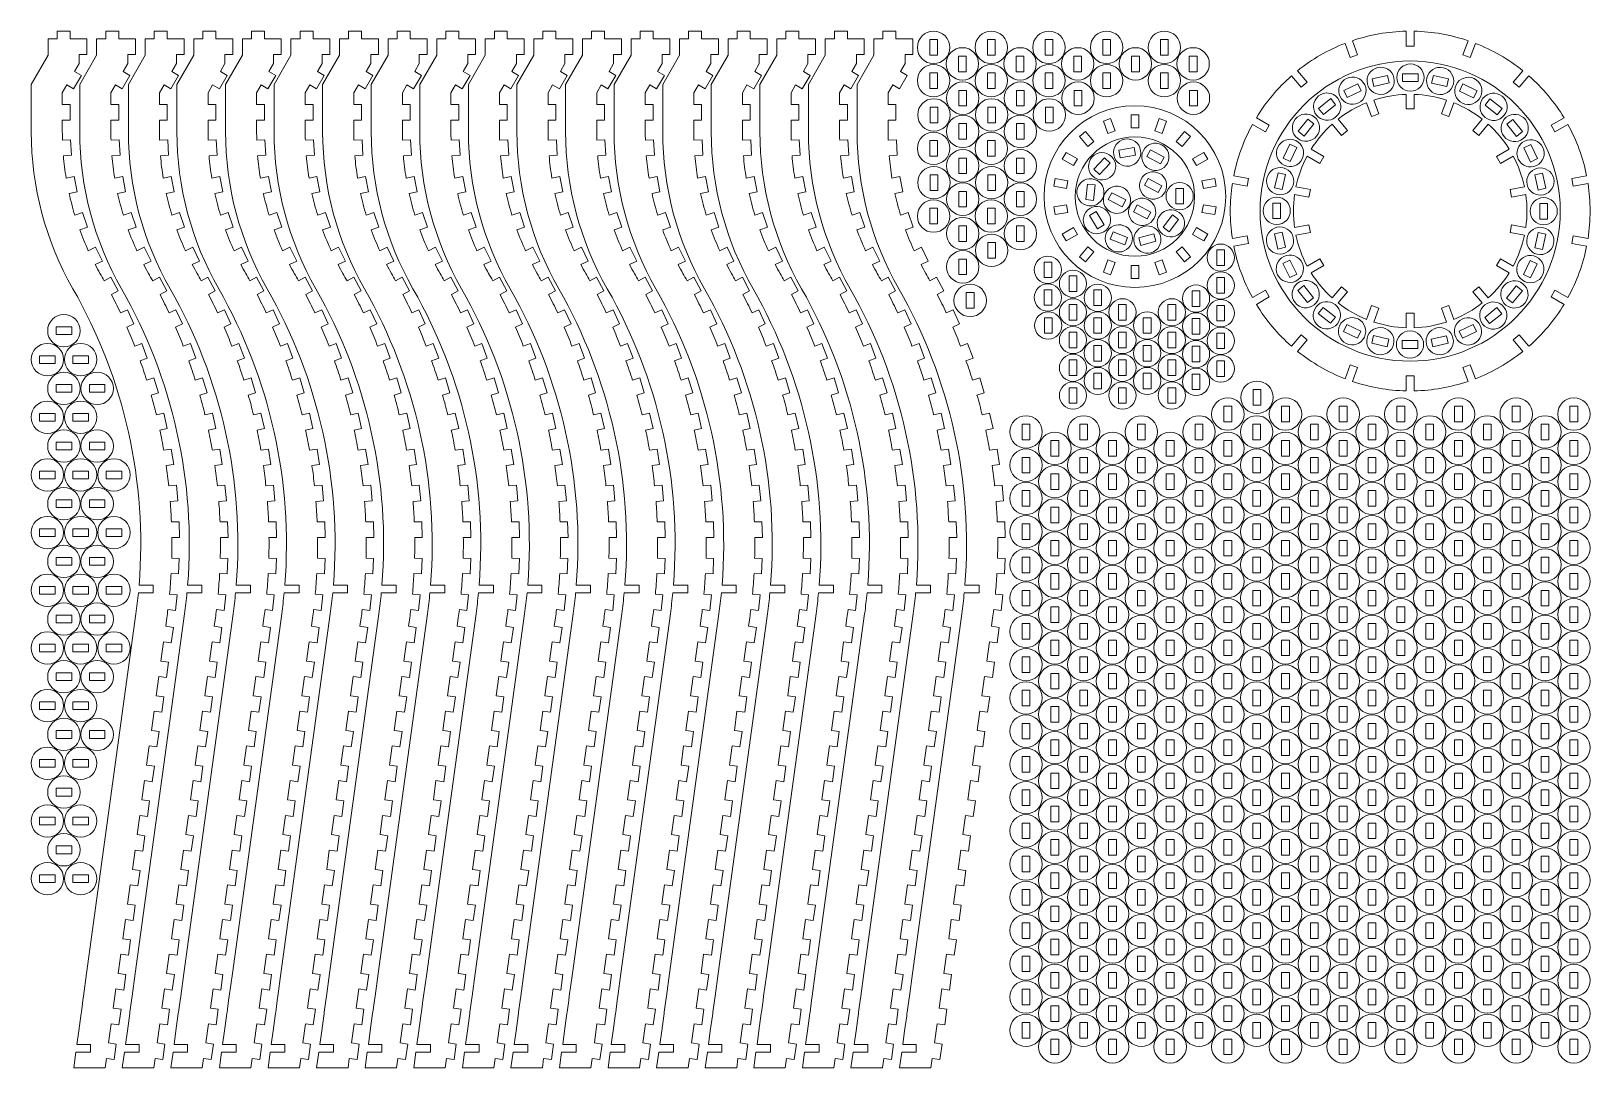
# Model space of a CAD drawing. Header units: millimetres. Extents: x -300 to 301, y -200 to 200.
import ezdxf

# ---------------------------------------------------------------- set-up
doc = ezdxf.new("R2010")
doc.units = ezdxf.units.MM
doc.header["$MEASUREMENT"] = 0
doc.layers.add('Camada 1', color=7, linetype='Continuous')

msp = doc.modelspace()

# ---------------------------------------------------------------- linework, layer by layer
at = {"layer": 'Camada 1', "lineweight": 20}
for points, knots in [([(-246.3371, 10.6052), (-246.4434, 13.2406), (-246.5993, 15.8737), (-246.8047, 18.5032), (-246.8047, 18.5032), (-246.8047, 18.5032), (-243.8888, 18.773), (-243.8888, 18.773), (-243.8888, 18.773), (-243.8888, 18.773), (-244.4415, 24.7475), (-244.4415, 24.7475), (-244.4415, 24.7475), (-244.4415, 24.7475), (-247.3575, 24.4777), (-247.3575, 24.4777), (-247.3575, 24.4777), (-247.638, 27.1003), (-247.9678, 29.7173), (-248.3469, 32.3274), (-248.3469, 32.3274), (-248.3469, 32.3274), (-245.4552, 32.7897), (-245.4552, 32.7897), (-245.4552, 32.7897), (-245.4552, 32.7897), (-246.4023, 38.7145), (-246.4023, 38.7145), (-246.4023, 38.7145), (-246.4023, 38.7145), (-249.294, 38.2522), (-249.294, 38.2522), (-249.294, 38.2522), (-249.7475, 40.8504), (-250.2499, 43.4399), (-250.8009, 46.0192), (-250.8009, 46.0192), (-250.8009, 46.0192), (-247.9462, 46.6719), (-247.9462, 46.6719), (-247.9462, 46.6719), (-247.9462, 46.6719), (-249.2834, 52.5209), (-249.2834, 52.5209), (-249.2834, 52.5209), (-249.2834, 52.5209), (-252.1382, 51.8683), (-252.1382, 51.8683), (-252.1382, 51.8683), (-252.7627, 54.4308), (-253.4354, 56.9813), (-254.156, 59.5185), (-254.156, 59.5185), (-254.156, 59.5185), (-251.3507, 60.3587), (-251.3507, 60.3587), (-251.3507, 60.3587), (-251.3507, 60.3587), (-253.0722, 66.1064), (-253.0722, 66.1064), (-253.0722, 66.1064), (-253.0722, 66.1064), (-255.8775, 65.2662), (-255.8775, 65.2662), (-255.8775, 65.2662), (-256.6703, 67.7817), (-257.5103, 70.2821), (-258.3973, 72.766), (-258.3973, 72.766), (-258.3973, 72.766), (-255.6538, 73.7901), (-255.6538, 73.7901), (-255.6538, 73.7901), (-255.6538, 73.7901), (-257.7521, 79.4113), (-257.7521, 79.4113), (-257.7521, 79.4113), (-257.7521, 79.4113), (-260.4956, 78.3872), (-260.4956, 78.3872), (-260.4956, 78.3872), (-261.4531, 80.8447), (-262.4569, 83.284), (-263.5064, 85.7037), (-263.5064, 85.7037), (-263.5064, 85.7037), (-260.8367, 86.9072), (-260.8367, 86.9072), (-260.8367, 86.9072), (-260.8367, 86.9072), (-263.3025, 92.3771), (-263.3025, 92.3771), (-263.3025, 92.3771), (-263.3025, 92.3771), (-265.9721, 91.1736), (-265.9721, 91.1736), (-265.9721, 91.1736), (-267.0903, 93.5624), (-268.2534, 95.9299), (-269.4607, 98.2748), (-269.4607, 98.2748), (-269.4607, 98.2748), (-266.8766, 99.6524), (-266.8766, 99.6524), (-266.8766, 99.6524), (-266.8766, 99.6524), (-269.699, 104.9471), (-269.699, 104.9471), (-269.699, 104.9471), (-269.699, 104.9471), (-272.2832, 103.5695), (-272.2832, 103.5695), (-272.2832, 103.5695), (-272.8066, 104.5183), (-273.3372, 105.4631), (-273.8752, 106.4038), (-273.8752, 106.4038), (-274.5125, 107.5179), (-275.1301, 108.6432), (-275.728, 109.779), (-275.728, 109.779), (-275.728, 109.779), (-272.9133, 111.1638), (-272.9133, 111.1638), (-272.9133, 111.1638), (-272.9133, 111.1638), (-275.5621, 116.5475), (-275.5621, 116.5475), (-275.5621, 116.5475), (-275.5621, 116.5475), (-278.3767, 115.1627), (-278.3767, 115.1627), (-278.3767, 115.1627), (-279.5817, 117.7907), (-280.6827, 120.4652), (-281.6769, 123.18), (-281.6769, 123.18), (-281.6769, 123.18), (-278.703, 124.178), (-278.703, 124.178), (-278.703, 124.178), (-278.703, 124.178), (-280.6119, 129.8662), (-280.6119, 129.8662), (-280.6119, 129.8662), (-280.6119, 129.8662), (-283.5857, 128.8683), (-283.5857, 128.8683), (-283.5857, 128.8683), (-284.4304, 131.6332), (-285.1657, 134.4304), (-285.7899, 137.2534), (-285.7899, 137.2534), (-285.7899, 137.2534), (-282.7097, 137.8468), (-282.7097, 137.8468), (-282.7097, 137.8468), (-282.7097, 137.8468), (-283.8447, 143.7384), (-283.8447, 143.7384), (-283.8447, 143.7384), (-283.8447, 143.7384), (-286.9249, 143.145), (-286.9249, 143.145), (-286.9249, 143.145), (-287.3942, 145.9978), (-287.7507, 148.868), (-287.9938, 151.7488), (-287.9938, 151.7488), (-287.9938, 151.7488), (-284.862, 151.9272), (-284.862, 151.9272), (-284.862, 151.9272), (-284.862, 151.9272), (-285.2031, 157.9175), (-285.2031, 157.9175), (-285.2031, 157.9175), (-285.2031, 157.9175), (-288.3348, 157.7391), (-288.3348, 157.7391), (-288.3348, 157.7391), (-288.3669, 158.823), (-288.3829, 159.9073), (-288.3829, 160.9917), (-288.3829, 160.9917), (-288.3829, 160.9917), (-288.3829, 165.4917), (-288.3829, 165.4917), (-288.3829, 165.4917), (-288.3829, 165.4917), (-285.3829, 165.4917), (-285.3829, 165.4917), (-285.3829, 165.4917), (-285.3829, 165.4917), (-285.3829, 171.4917), (-285.3829, 171.4917), (-285.3829, 171.4917), (-285.3829, 171.4917), (-288.3829, 171.4917), (-288.3829, 171.4917), (-288.3829, 171.4917), (-288.3829, 171.4917), (-288.3829, 175.9917), (-288.3829, 175.9917), (-288.3829, 175.9917), (-288.3829, 175.9917), (-286.6329, 179.0228), (-286.6329, 179.0228), (-286.6329, 179.0228), (-286.6329, 179.0228), (-284.0349, 177.5228), (-284.0349, 177.5228), (-284.0349, 177.5228), (-284.0349, 177.5228), (-281.0349, 182.7189), (-281.0349, 182.7189), (-281.0349, 182.7189), (-281.0349, 182.7189), (-283.6329, 184.2189), (-283.6329, 184.2189), (-283.6329, 184.2189), (-283.6329, 184.2189), (-281.8829, 187.25), (-281.8829, 187.25), (-281.8829, 187.25), (-281.8829, 187.25), (-281.8829, 190.75), (-281.8829, 190.75), (-281.8829, 190.75), (-281.8829, 190.75), (-278.8829, 190.75), (-278.8829, 190.75), (-278.8829, 190.75), (-278.8829, 190.75), (-278.8829, 196.75), (-278.8829, 196.75), (-278.8829, 196.75), (-278.8829, 196.75), (-285.3829, 196.75), (-285.3829, 196.75), (-285.3829, 196.75), (-285.3829, 196.75), (-285.3829, 199.75), (-285.3829, 199.75), (-285.3829, 199.75), (-285.3829, 199.75), (-290.3829, 199.75), (-290.3829, 199.75), (-290.3829, 199.75), (-290.3829, 199.75), (-290.3829, 196.75), (-290.3829, 196.75), (-290.3829, 196.75), (-290.3829, 196.75), (-293.8829, 196.75), (-293.8829, 196.75), (-293.8829, 196.75), (-293.8829, 196.75), (-293.8829, 190.4654), (-293.8829, 190.4654), (-293.8829, 190.4654), (-293.8829, 190.4654), (-300.3829, 179.2071), (-300.3829, 179.2071), (-300.3829, 179.2071), (-300.3829, 179.2071), (-300.3829, 160.9917), (-300.3829, 160.9917), (-300.3829, 160.9917), (-300.3829, 139.753), (-294.8362, 118.8825), (-284.2914, 100.4452), (-284.2914, 100.4452), (-264.4864, 65.8167), (-255.6032, 26.0133), (-258.8057, -13.75), (-258.8057, -13.75), (-258.8057, -13.75), (-253.3187, -13.75), (-253.3187, -13.75), (-253.3187, -13.75), (-253.3187, -13.75), (-253.3187, -16.75), (-253.3187, -16.75), (-253.3187, -16.75), (-253.3187, -16.75), (-259.0703, -16.75), (-259.0703, -16.75), (-259.0703, -16.75), (-259.3265, -19.4227), (-259.6371, -22.0899), (-260.0018, -24.75), (-260.0018, -24.75), (-260.0018, -24.75), (-279.0173, -163.4427), (-279.0173, -163.4427), (-279.0173, -163.4427), (-279.0173, -163.4427), (-280.2086, -172.1316), (-280.2086, -172.1316), (-280.2086, -172.1316), (-280.2086, -172.1316), (-280.4475, -173.8741), (-280.4475, -173.8741), (-280.4475, -173.8741), (-280.4475, -173.8741), (-281.0477, -178.2518), (-281.0477, -178.2518), (-281.0477, -178.2518), (-281.0477, -178.2518), (-281.1296, -178.8494), (-281.1296, -178.8494), (-281.1296, -178.8494), (-281.1296, -178.8494), (-281.2507, -179.7323), (-281.2507, -179.7323), (-281.2507, -179.7323), (-281.2507, -179.7323), (-282.0348, -185.451), (-282.0348, -185.451), (-282.0348, -185.451), (-282.0348, -185.451), (-282.7613, -190.75), (-282.7613, -190.75), (-282.7613, -190.75), (-282.7613, -190.75), (-277.5403, -190.75), (-277.5403, -190.75), (-277.5403, -190.75), (-277.5403, -190.75), (-277.5403, -193.75), (-277.5403, -193.75), (-277.5403, -193.75), (-277.5403, -193.75), (-283.1726, -193.75), (-283.1726, -193.75), (-283.1726, -193.75), (-283.1726, -193.75), (-283.9952, -199.75), (-283.9952, -199.75), (-283.9952, -199.75), (-283.9952, -199.75), (-271.8829, -199.75), (-271.8829, -199.75), (-271.8829, -199.75), (-271.8829, -199.75), (-271.3856, -196.1226), (-271.3856, -196.1226), (-271.3856, -196.1226), (-271.3856, -196.1226), (-268.4134, -196.5301), (-268.4134, -196.5301), (-268.4134, -196.5301), (-268.4134, -196.5301), (-267.5984, -190.5857), (-267.5984, -190.5857), (-267.5984, -190.5857), (-267.5984, -190.5857), (-270.5706, -190.1782), (-270.5706, -190.1782), (-270.5706, -190.1782), (-270.5706, -190.1782), (-269.5509, -182.7411), (-269.5509, -182.7411), (-269.5509, -182.7411), (-269.5509, -182.7411), (-266.5787, -183.1486), (-266.5787, -183.1486), (-266.5787, -183.1486), (-266.5787, -183.1486), (-265.7637, -177.2042), (-265.7637, -177.2042), (-265.7637, -177.2042), (-265.7637, -177.2042), (-268.7359, -176.7967), (-268.7359, -176.7967), (-268.7359, -176.7967), (-268.7359, -176.7967), (-267.7163, -169.3596), (-267.7163, -169.3596), (-267.7163, -169.3596), (-267.7163, -169.3596), (-264.7441, -169.7671), (-264.7441, -169.7671), (-264.7441, -169.7671), (-264.7441, -169.7671), (-263.9291, -163.8227), (-263.9291, -163.8227), (-263.9291, -163.8227), (-263.9291, -163.8227), (-266.9012, -163.4152), (-266.9012, -163.4152), (-266.9012, -163.4152), (-266.9012, -163.4152), (-265.8816, -155.978), (-265.8816, -155.978), (-265.8816, -155.978), (-265.8816, -155.978), (-262.9094, -156.3855), (-262.9094, -156.3855), (-262.9094, -156.3855), (-262.9094, -156.3855), (-262.0944, -150.4411), (-262.0944, -150.4411), (-262.0944, -150.4411), (-262.0944, -150.4411), (-265.0666, -150.0336), (-265.0666, -150.0336), (-265.0666, -150.0336), (-265.0666, -150.0336), (-264.0469, -142.5965), (-264.0469, -142.5965), (-264.0469, -142.5965), (-264.0469, -142.5965), (-261.0747, -143.004), (-261.0747, -143.004), (-261.0747, -143.004), (-261.0747, -143.004), (-260.2597, -137.0596), (-260.2597, -137.0596), (-260.2597, -137.0596), (-260.2597, -137.0596), (-263.2319, -136.6521), (-263.2319, -136.6521), (-263.2319, -136.6521), (-263.2319, -136.6521), (-262.2122, -129.215), (-262.2122, -129.215), (-262.2122, -129.215), (-262.2122, -129.215), (-259.24, -129.6225), (-259.24, -129.6225), (-259.24, -129.6225), (-259.24, -129.6225), (-258.425, -123.6781), (-258.425, -123.6781), (-258.425, -123.6781), (-258.425, -123.6781), (-261.3972, -123.2706), (-261.3972, -123.2706), (-261.3972, -123.2706), (-261.3972, -123.2706), (-260.3775, -115.8334), (-260.3775, -115.8334), (-260.3775, -115.8334), (-260.3775, -115.8334), (-257.4054, -116.241), (-257.4054, -116.241), (-257.4054, -116.241), (-257.4054, -116.241), (-256.5903, -110.2966), (-256.5903, -110.2966), (-256.5903, -110.2966), (-256.5903, -110.2966), (-259.5625, -109.8891), (-259.5625, -109.8891), (-259.5625, -109.8891), (-259.5625, -109.8891), (-258.5429, -102.4519), (-258.5429, -102.4519), (-258.5429, -102.4519), (-258.5429, -102.4519), (-255.5707, -102.8594), (-255.5707, -102.8594), (-255.5707, -102.8594), (-255.5707, -102.8594), (-254.7557, -96.915), (-254.7557, -96.915), (-254.7557, -96.915), (-254.7557, -96.915), (-257.7279, -96.5075), (-257.7279, -96.5075), (-257.7279, -96.5075), (-257.7279, -96.5075), (-256.7082, -89.0704), (-256.7082, -89.0704), (-256.7082, -89.0704), (-256.7082, -89.0704), (-253.736, -89.4779), (-253.736, -89.4779), (-253.736, -89.4779), (-253.736, -89.4779), (-252.921, -83.5335), (-252.921, -83.5335), (-252.921, -83.5335), (-252.921, -83.5335), (-255.8932, -83.126), (-255.8932, -83.126), (-255.8932, -83.126), (-255.8932, -83.126), (-254.8735, -75.6889), (-254.8735, -75.6889), (-254.8735, -75.6889), (-254.8735, -75.6889), (-251.9013, -76.0964), (-251.9013, -76.0964), (-251.9013, -76.0964), (-251.9013, -76.0964), (-251.0863, -70.152), (-251.0863, -70.152), (-251.0863, -70.152), (-251.0863, -70.152), (-254.0585, -69.7445), (-254.0585, -69.7445), (-254.0585, -69.7445), (-254.0585, -69.7445), (-253.0388, -62.3073), (-253.0388, -62.3073), (-253.0388, -62.3073), (-253.0388, -62.3073), (-250.0666, -62.7148), (-250.0666, -62.7148), (-250.0666, -62.7148), (-250.0666, -62.7148), (-249.2516, -56.7705), (-249.2516, -56.7705), (-249.2516, -56.7705), (-249.2516, -56.7705), (-252.2238, -56.3629), (-252.2238, -56.3629), (-252.2238, -56.3629), (-252.2238, -56.3629), (-251.2042, -48.9258), (-251.2042, -48.9258), (-251.2042, -48.9258), (-251.2042, -48.9258), (-248.232, -49.3333), (-248.232, -49.3333), (-248.232, -49.3333), (-248.232, -49.3333), (-247.417, -43.3889), (-247.417, -43.3889), (-247.417, -43.3889), (-247.417, -43.3889), (-250.3891, -42.9814), (-250.3891, -42.9814), (-250.3891, -42.9814), (-250.3891, -42.9814), (-249.3695, -35.5443), (-249.3695, -35.5443), (-249.3695, -35.5443), (-249.3695, -35.5443), (-246.3973, -35.9518), (-246.3973, -35.9518), (-246.3973, -35.9518), (-246.3973, -35.9518), (-245.5823, -30.0074), (-245.5823, -30.0074), (-245.5823, -30.0074), (-245.5823, -30.0074), (-248.5545, -29.5999), (-248.5545, -29.5999), (-248.5545, -29.5999), (-248.5545, -29.5999), (-248.113, -26.38), (-248.113, -26.38), (-248.113, -26.38), (-247.9658, -25.3064), (-247.8269, -24.2318), (-247.6964, -23.156), (-247.6964, -23.156), (-247.6964, -23.156), (-244.7846, -23.4673), (-244.7846, -23.4673), (-244.7846, -23.4673), (-244.7846, -23.4673), (-244.1468, -17.5013), (-244.1468, -17.5013), (-244.1468, -17.5013), (-244.1468, -17.5013), (-247.0587, -17.19), (-247.0587, -17.19), (-247.0587, -17.19), (-246.8158, -14.5637), (-246.6225, -11.9331), (-246.4787, -9.2995), (-246.4787, -9.2995), (-246.4787, -9.2995), (-243.5527, -9.4173), (-243.5527, -9.4173), (-243.5527, -9.4173), (-243.5527, -9.4173), (-243.3113, -3.4221), (-243.3113, -3.4221), (-243.3113, -3.4221), (-243.3113, -3.4221), (-246.2374, -3.3043), (-246.2374, -3.3043), (-246.2374, -3.3043), (-246.1689, -0.6681), (-246.1502, 1.9692), (-246.1811, 4.6073), (-246.1811, 4.6073), (-246.1811, 4.6073), (-243.2537, 4.6834), (-243.2537, 4.6834), (-243.2537, 4.6834), (-243.2537, 4.6834), (-243.4097, 10.6814), (-243.4097, 10.6814), (-243.4097, 10.6814), (-243.4097, 10.6814), (-246.3371, 10.6052), (-246.3371, 10.6052)], [0, 0, 0, 0, 0.00657895, 0.00657895, 0.00657895, 0.00657895, 0.01315789, 0.01315789, 0.01315789, 0.01315789, 0.01973684, 0.01973684, 0.01973684, 0.01973684, 0.02631579, 0.02631579, 0.02631579, 0.02631579, 0.03289474, 0.03289474, 0.03289474, 0.03289474, 0.03947368, 0.03947368, 0.03947368, 0.03947368, 0.04605263, 0.04605263, 0.04605263, 0.04605263, 0.05263158, 0.05263158, 0.05263158, 0.05263158, 0.05921053, 0.05921053, 0.05921053, 0.05921053, 0.06578947, 0.06578947, 0.06578947, 0.06578947, 0.07236842, 0.07236842, 0.07236842, 0.07236842, 0.07894737, 0.07894737, 0.07894737, 0.07894737, 0.08552632, 0.08552632, 0.08552632, 0.08552632, 0.09210526, 0.09210526, 0.09210526, 0.09210526, 0.09868421, 0.09868421, 0.09868421, 0.09868421, 0.10526316, 0.10526316, 0.10526316, 0.10526316, 0.11184211, 0.11184211, 0.11184211, 0.11184211, 0.11842105, 0.11842105, 0.11842105, 0.11842105, 0.125, 0.125, 0.125, 0.125, 0.13157895, 0.13157895, 0.13157895, 0.13157895, 0.13815789, 0.13815789, 0.13815789, 0.13815789, 0.14473684, 0.14473684, 0.14473684, 0.14473684, 0.15131579, 0.15131579, 0.15131579, 0.15131579, 0.15789474, 0.15789474, 0.15789474, 0.15789474, 0.16447368, 0.16447368, 0.16447368, 0.16447368, 0.17105263, 0.17105263, 0.17105263, 0.17105263, 0.17763158, 0.17763158, 0.17763158, 0.17763158, 0.18421053, 0.18421053, 0.18421053, 0.18421053, 0.19078947, 0.19078947, 0.19078947, 0.19078947, 0.19736842, 0.19736842, 0.19736842, 0.19736842, 0.20394737, 0.20394737, 0.20394737, 0.20394737, 0.21052632, 0.21052632, 0.21052632, 0.21052632, 0.21710526, 0.21710526, 0.21710526, 0.21710526, 0.22368421, 0.22368421, 0.22368421, 0.22368421, 0.23026316, 0.23026316, 0.23026316, 0.23026316, 0.23684211, 0.23684211, 0.23684211, 0.23684211, 0.24342105, 0.24342105, 0.24342105, 0.24342105, 0.25, 0.25, 0.25, 0.25, 0.25657895, 0.25657895, 0.25657895, 0.25657895, 0.26315789, 0.26315789, 0.26315789, 0.26315789, 0.26973684, 0.26973684, 0.26973684, 0.26973684, 0.27631579, 0.27631579, 0.27631579, 0.27631579, 0.28289474, 0.28289474, 0.28289474, 0.28289474, 0.28947368, 0.28947368, 0.28947368, 0.28947368, 0.29605263, 0.29605263, 0.29605263, 0.29605263, 0.30263158, 0.30263158, 0.30263158, 0.30263158, 0.30921053, 0.30921053, 0.30921053, 0.30921053, 0.31578947, 0.31578947, 0.31578947, 0.31578947, 0.32236842, 0.32236842, 0.32236842, 0.32236842, 0.32894737, 0.32894737, 0.32894737, 0.32894737, 0.33552632, 0.33552632, 0.33552632, 0.33552632, 0.34210526, 0.34210526, 0.34210526, 0.34210526, 0.34868421, 0.34868421, 0.34868421, 0.34868421, 0.35526316, 0.35526316, 0.35526316, 0.35526316, 0.36184211, 0.36184211, 0.36184211, 0.36184211, 0.36842105, 0.36842105, 0.36842105, 0.36842105, 0.375, 0.375, 0.375, 0.375, 0.38157895, 0.38157895, 0.38157895, 0.38157895, 0.38815789, 0.38815789, 0.38815789, 0.38815789, 0.39473684, 0.39473684, 0.39473684, 0.39473684, 0.40131579, 0.40131579, 0.40131579, 0.40131579, 0.40789474, 0.40789474, 0.40789474, 0.40789474, 0.41447368, 0.41447368, 0.41447368, 0.41447368, 0.42105263, 0.42105263, 0.42105263, 0.42105263, 0.42763158, 0.42763158, 0.42763158, 0.42763158, 0.43421053, 0.43421053, 0.43421053, 0.43421053, 0.44078947, 0.44078947, 0.44078947, 0.44078947, 0.44736842, 0.44736842, 0.44736842, 0.44736842, 0.45394737, 0.45394737, 0.45394737, 0.45394737, 0.46052632, 0.46052632, 0.46052632, 0.46052632, 0.46710526, 0.46710526, 0.46710526, 0.46710526, 0.47368421, 0.47368421, 0.47368421, 0.47368421, 0.48026316, 0.48026316, 0.48026316, 0.48026316, 0.48684211, 0.48684211, 0.48684211, 0.48684211, 0.49342105, 0.49342105, 0.49342105, 0.49342105, 0.5, 0.5, 0.5, 0.5, 0.50657895, 0.50657895, 0.50657895, 0.50657895, 0.51315789, 0.51315789, 0.51315789, 0.51315789, 0.51973684, 0.51973684, 0.51973684, 0.51973684, 0.52631579, 0.52631579, 0.52631579, 0.52631579, 0.53289474, 0.53289474, 0.53289474, 0.53289474, 0.53947368, 0.53947368, 0.53947368, 0.53947368, 0.54605263, 0.54605263, 0.54605263, 0.54605263, 0.55263158, 0.55263158, 0.55263158, 0.55263158, 0.55921053, 0.55921053, 0.55921053, 0.55921053, 0.56578947, 0.56578947, 0.56578947, 0.56578947, 0.57236842, 0.57236842, 0.57236842, 0.57236842, 0.57894737, 0.57894737, 0.57894737, 0.57894737, 0.58552632, 0.58552632, 0.58552632, 0.58552632, 0.59210526, 0.59210526, 0.59210526, 0.59210526, 0.59868421, 0.59868421, 0.59868421, 0.59868421, 0.60526316, 0.60526316, 0.60526316, 0.60526316, 0.61184211, 0.61184211, 0.61184211, 0.61184211, 0.61842105, 0.61842105, 0.61842105, 0.61842105, 0.625, 0.625, 0.625, 0.625, 0.63157895, 0.63157895, 0.63157895, 0.63157895, 0.63815789, 0.63815789, 0.63815789, 0.63815789, 0.64473684, 0.64473684, 0.64473684, 0.64473684, 0.65131579, 0.65131579, 0.65131579, 0.65131579, 0.65789474, 0.65789474, 0.65789474, 0.65789474, 0.66447368, 0.66447368, 0.66447368, 0.66447368, 0.67105263, 0.67105263, 0.67105263, 0.67105263, 0.67763158, 0.67763158, 0.67763158, 0.67763158, 0.68421053, 0.68421053, 0.68421053, 0.68421053, 0.69078947, 0.69078947, 0.69078947, 0.69078947, 0.69736842, 0.69736842, 0.69736842, 0.69736842, 0.70394737, 0.70394737, 0.70394737, 0.70394737, 0.71052632, 0.71052632, 0.71052632, 0.71052632, 0.71710526, 0.71710526, 0.71710526, 0.71710526, 0.72368421, 0.72368421, 0.72368421, 0.72368421, 0.73026316, 0.73026316, 0.73026316, 0.73026316, 0.73684211, 0.73684211, 0.73684211, 0.73684211, 0.74342105, 0.74342105, 0.74342105, 0.74342105, 0.75, 0.75, 0.75, 0.75, 0.75657895, 0.75657895, 0.75657895, 0.75657895, 0.76315789, 0.76315789, 0.76315789, 0.76315789, 0.76973684, 0.76973684, 0.76973684, 0.76973684, 0.77631579, 0.77631579, 0.77631579, 0.77631579, 0.78289474, 0.78289474, 0.78289474, 0.78289474, 0.78947368, 0.78947368, 0.78947368, 0.78947368, 0.79605263, 0.79605263, 0.79605263, 0.79605263, 0.80263158, 0.80263158, 0.80263158, 0.80263158, 0.80921053, 0.80921053, 0.80921053, 0.80921053, 0.81578947, 0.81578947, 0.81578947, 0.81578947, 0.82236842, 0.82236842, 0.82236842, 0.82236842, 0.82894737, 0.82894737, 0.82894737, 0.82894737, 0.83552632, 0.83552632, 0.83552632, 0.83552632, 0.84210526, 0.84210526, 0.84210526, 0.84210526, 0.84868421, 0.84868421, 0.84868421, 0.84868421, 0.85526316, 0.85526316, 0.85526316, 0.85526316, 0.86184211, 0.86184211, 0.86184211, 0.86184211, 0.86842105, 0.86842105, 0.86842105, 0.86842105, 0.875, 0.875, 0.875, 0.875, 0.88157895, 0.88157895, 0.88157895, 0.88157895, 0.88815789, 0.88815789, 0.88815789, 0.88815789, 0.89473684, 0.89473684, 0.89473684, 0.89473684, 0.90131579, 0.90131579, 0.90131579, 0.90131579, 0.90789474, 0.90789474, 0.90789474, 0.90789474, 0.91447368, 0.91447368, 0.91447368, 0.91447368, 0.92105263, 0.92105263, 0.92105263, 0.92105263, 0.92763158, 0.92763158, 0.92763158, 0.92763158, 0.93421053, 0.93421053, 0.93421053, 0.93421053, 0.94078947, 0.94078947, 0.94078947, 0.94078947, 0.94736842, 0.94736842, 0.94736842, 0.94736842, 0.95394737, 0.95394737, 0.95394737, 0.95394737, 0.96052632, 0.96052632, 0.96052632, 0.96052632, 0.96710526, 0.96710526, 0.96710526, 0.96710526, 0.97368421, 0.97368421, 0.97368421, 0.97368421, 0.98026316, 0.98026316, 0.98026316, 0.98026316, 0.98684211, 0.98684211, 0.98684211, 0.98684211, 1, 1, 1, 1]), ([(-227.6162, 10.6052), (-227.7225, 13.2406), (-227.8784, 15.8737), (-228.0838, 18.5032), (-228.0838, 18.5032), (-228.0838, 18.5032), (-225.1679, 18.773), (-225.1679, 18.773), (-225.1679, 18.773), (-225.1679, 18.773), (-225.7206, 24.7475), (-225.7206, 24.7475), (-225.7206, 24.7475), (-225.7206, 24.7475), (-228.6366, 24.4777), (-228.6366, 24.4777), (-228.6366, 24.4777), (-228.9171, 27.1003), (-229.2469, 29.7173), (-229.626, 32.3274), (-229.626, 32.3274), (-229.626, 32.3274), (-226.7343, 32.7897), (-226.7343, 32.7897), (-226.7343, 32.7897), (-226.7343, 32.7897), (-227.6814, 38.7145), (-227.6814, 38.7145), (-227.6814, 38.7145), (-227.6814, 38.7145), (-230.5731, 38.2522), (-230.5731, 38.2522), (-230.5731, 38.2522), (-231.0266, 40.8504), (-231.529, 43.4399), (-232.08, 46.0192), (-232.08, 46.0192), (-232.08, 46.0192), (-229.2253, 46.6719), (-229.2253, 46.6719), (-229.2253, 46.6719), (-229.2253, 46.6719), (-230.5625, 52.5209), (-230.5625, 52.5209), (-230.5625, 52.5209), (-230.5625, 52.5209), (-233.4173, 51.8683), (-233.4173, 51.8683), (-233.4173, 51.8683), (-234.0418, 54.4308), (-234.7145, 56.9813), (-235.4351, 59.5185), (-235.4351, 59.5185), (-235.4351, 59.5185), (-232.6298, 60.3587), (-232.6298, 60.3587), (-232.6298, 60.3587), (-232.6298, 60.3587), (-234.3513, 66.1064), (-234.3513, 66.1064), (-234.3513, 66.1064), (-234.3513, 66.1064), (-237.1566, 65.2662), (-237.1566, 65.2662), (-237.1566, 65.2662), (-237.9494, 67.7817), (-238.7894, 70.2821), (-239.6764, 72.766), (-239.6764, 72.766), (-239.6764, 72.766), (-236.9329, 73.7901), (-236.9329, 73.7901), (-236.9329, 73.7901), (-236.9329, 73.7901), (-239.0312, 79.4113), (-239.0312, 79.4113), (-239.0312, 79.4113), (-239.0312, 79.4113), (-241.7747, 78.3872), (-241.7747, 78.3872), (-241.7747, 78.3872), (-242.7322, 80.8447), (-243.736, 83.284), (-244.7855, 85.7037), (-244.7855, 85.7037), (-244.7855, 85.7037), (-242.1158, 86.9072), (-242.1158, 86.9072), (-242.1158, 86.9072), (-242.1158, 86.9072), (-244.5816, 92.3771), (-244.5816, 92.3771), (-244.5816, 92.3771), (-244.5816, 92.3771), (-247.2512, 91.1736), (-247.2512, 91.1736), (-247.2512, 91.1736), (-248.3694, 93.5624), (-249.5325, 95.9299), (-250.7398, 98.2748), (-250.7398, 98.2748), (-250.7398, 98.2748), (-248.1557, 99.6524), (-248.1557, 99.6524), (-248.1557, 99.6524), (-248.1557, 99.6524), (-250.9781, 104.9471), (-250.9781, 104.9471), (-250.9781, 104.9471), (-250.9781, 104.9471), (-253.5623, 103.5695), (-253.5623, 103.5695), (-253.5623, 103.5695), (-254.0857, 104.5183), (-254.6163, 105.4631), (-255.1543, 106.4038), (-255.1543, 106.4038), (-255.7916, 107.5179), (-256.4092, 108.6432), (-257.0071, 109.779), (-257.0071, 109.779), (-257.0071, 109.779), (-254.1924, 111.1638), (-254.1924, 111.1638), (-254.1924, 111.1638), (-254.1924, 111.1638), (-256.8412, 116.5475), (-256.8412, 116.5475), (-256.8412, 116.5475), (-256.8412, 116.5475), (-259.6558, 115.1627), (-259.6558, 115.1627), (-259.6558, 115.1627), (-260.8608, 117.7907), (-261.9618, 120.4652), (-262.956, 123.18), (-262.956, 123.18), (-262.956, 123.18), (-259.9821, 124.178), (-259.9821, 124.178), (-259.9821, 124.178), (-259.9821, 124.178), (-261.891, 129.8662), (-261.891, 129.8662), (-261.891, 129.8662), (-261.891, 129.8662), (-264.8648, 128.8683), (-264.8648, 128.8683), (-264.8648, 128.8683), (-265.7095, 131.6332), (-266.4448, 134.4304), (-267.069, 137.2534), (-267.069, 137.2534), (-267.069, 137.2534), (-263.9888, 137.8468), (-263.9888, 137.8468), (-263.9888, 137.8468), (-263.9888, 137.8468), (-265.1238, 143.7384), (-265.1238, 143.7384), (-265.1238, 143.7384), (-265.1238, 143.7384), (-268.204, 143.145), (-268.204, 143.145), (-268.204, 143.145), (-268.6733, 145.9978), (-269.0298, 148.868), (-269.2729, 151.7488), (-269.2729, 151.7488), (-269.2729, 151.7488), (-266.1411, 151.9272), (-266.1411, 151.9272), (-266.1411, 151.9272), (-266.1411, 151.9272), (-266.4822, 157.9175), (-266.4822, 157.9175), (-266.4822, 157.9175), (-266.4822, 157.9175), (-269.6139, 157.7391), (-269.6139, 157.7391), (-269.6139, 157.7391), (-269.646, 158.823), (-269.662, 159.9073), (-269.662, 160.9917), (-269.662, 160.9917), (-269.662, 160.9917), (-269.662, 165.4917), (-269.662, 165.4917), (-269.662, 165.4917), (-269.662, 165.4917), (-266.662, 165.4917), (-266.662, 165.4917), (-266.662, 165.4917), (-266.662, 165.4917), (-266.662, 171.4917), (-266.662, 171.4917), (-266.662, 171.4917), (-266.662, 171.4917), (-269.662, 171.4917), (-269.662, 171.4917), (-269.662, 171.4917), (-269.662, 171.4917), (-269.662, 175.9917), (-269.662, 175.9917), (-269.662, 175.9917), (-269.662, 175.9917), (-267.912, 179.0228), (-267.912, 179.0228), (-267.912, 179.0228), (-267.912, 179.0228), (-265.314, 177.5228), (-265.314, 177.5228), (-265.314, 177.5228), (-265.314, 177.5228), (-262.314, 182.7189), (-262.314, 182.7189), (-262.314, 182.7189), (-262.314, 182.7189), (-264.912, 184.2189), (-264.912, 184.2189), (-264.912, 184.2189), (-264.912, 184.2189), (-263.162, 187.25), (-263.162, 187.25), (-263.162, 187.25), (-263.162, 187.25), (-263.162, 190.75), (-263.162, 190.75), (-263.162, 190.75), (-263.162, 190.75), (-260.162, 190.75), (-260.162, 190.75), (-260.162, 190.75), (-260.162, 190.75), (-260.162, 196.75), (-260.162, 196.75), (-260.162, 196.75), (-260.162, 196.75), (-266.662, 196.75), (-266.662, 196.75), (-266.662, 196.75), (-266.662, 196.75), (-266.662, 199.75), (-266.662, 199.75), (-266.662, 199.75), (-266.662, 199.75), (-271.662, 199.75), (-271.662, 199.75), (-271.662, 199.75), (-271.662, 199.75), (-271.662, 196.75), (-271.662, 196.75), (-271.662, 196.75), (-271.662, 196.75), (-275.162, 196.75), (-275.162, 196.75), (-275.162, 196.75), (-275.162, 196.75), (-275.162, 190.4654), (-275.162, 190.4654), (-275.162, 190.4654), (-275.162, 190.4654), (-281.662, 179.2071), (-281.662, 179.2071), (-281.662, 179.2071), (-281.662, 179.2071), (-281.662, 160.9917), (-281.662, 160.9917), (-281.662, 160.9917), (-281.662, 139.753), (-276.1153, 118.8825), (-265.5705, 100.4452), (-265.5705, 100.4452), (-245.7655, 65.8167), (-236.8823, 26.0133), (-240.0848, -13.75), (-240.0848, -13.75), (-240.0848, -13.75), (-234.5978, -13.75), (-234.5978, -13.75), (-234.5978, -13.75), (-234.5978, -13.75), (-234.5978, -16.75), (-234.5978, -16.75), (-234.5978, -16.75), (-234.5978, -16.75), (-240.3494, -16.75), (-240.3494, -16.75), (-240.3494, -16.75), (-240.6056, -19.4227), (-240.9162, -22.0899), (-241.2809, -24.75), (-241.2809, -24.75), (-241.2809, -24.75), (-260.2964, -163.4427), (-260.2964, -163.4427), (-260.2964, -163.4427), (-260.2964, -163.4427), (-261.4877, -172.1316), (-261.4877, -172.1316), (-261.4877, -172.1316), (-261.4877, -172.1316), (-261.7266, -173.8741), (-261.7266, -173.8741), (-261.7266, -173.8741), (-261.7266, -173.8741), (-262.3268, -178.2518), (-262.3268, -178.2518), (-262.3268, -178.2518), (-262.3268, -178.2518), (-262.4087, -178.8494), (-262.4087, -178.8494), (-262.4087, -178.8494), (-262.4087, -178.8494), (-262.5298, -179.7323), (-262.5298, -179.7323), (-262.5298, -179.7323), (-262.5298, -179.7323), (-263.3139, -185.451), (-263.3139, -185.451), (-263.3139, -185.451), (-263.3139, -185.451), (-264.0404, -190.75), (-264.0404, -190.75), (-264.0404, -190.75), (-264.0404, -190.75), (-258.8194, -190.75), (-258.8194, -190.75), (-258.8194, -190.75), (-258.8194, -190.75), (-258.8194, -193.75), (-258.8194, -193.75), (-258.8194, -193.75), (-258.8194, -193.75), (-264.4517, -193.75), (-264.4517, -193.75), (-264.4517, -193.75), (-264.4517, -193.75), (-265.2743, -199.75), (-265.2743, -199.75), (-265.2743, -199.75), (-265.2743, -199.75), (-253.162, -199.75), (-253.162, -199.75), (-253.162, -199.75), (-253.162, -199.75), (-252.6647, -196.1226), (-252.6647, -196.1226), (-252.6647, -196.1226), (-252.6647, -196.1226), (-249.6925, -196.5301), (-249.6925, -196.5301), (-249.6925, -196.5301), (-249.6925, -196.5301), (-248.8775, -190.5857), (-248.8775, -190.5857), (-248.8775, -190.5857), (-248.8775, -190.5857), (-251.8497, -190.1782), (-251.8497, -190.1782), (-251.8497, -190.1782), (-251.8497, -190.1782), (-250.83, -182.7411), (-250.83, -182.7411), (-250.83, -182.7411), (-250.83, -182.7411), (-247.8578, -183.1486), (-247.8578, -183.1486), (-247.8578, -183.1486), (-247.8578, -183.1486), (-247.0428, -177.2042), (-247.0428, -177.2042), (-247.0428, -177.2042), (-247.0428, -177.2042), (-250.015, -176.7967), (-250.015, -176.7967), (-250.015, -176.7967), (-250.015, -176.7967), (-248.9954, -169.3596), (-248.9954, -169.3596), (-248.9954, -169.3596), (-248.9954, -169.3596), (-246.0232, -169.7671), (-246.0232, -169.7671), (-246.0232, -169.7671), (-246.0232, -169.7671), (-245.2082, -163.8227), (-245.2082, -163.8227), (-245.2082, -163.8227), (-245.2082, -163.8227), (-248.1803, -163.4152), (-248.1803, -163.4152), (-248.1803, -163.4152), (-248.1803, -163.4152), (-247.1607, -155.978), (-247.1607, -155.978), (-247.1607, -155.978), (-247.1607, -155.978), (-244.1885, -156.3855), (-244.1885, -156.3855), (-244.1885, -156.3855), (-244.1885, -156.3855), (-243.3735, -150.4411), (-243.3735, -150.4411), (-243.3735, -150.4411), (-243.3735, -150.4411), (-246.3457, -150.0336), (-246.3457, -150.0336), (-246.3457, -150.0336), (-246.3457, -150.0336), (-245.326, -142.5965), (-245.326, -142.5965), (-245.326, -142.5965), (-245.326, -142.5965), (-242.3538, -143.004), (-242.3538, -143.004), (-242.3538, -143.004), (-242.3538, -143.004), (-241.5388, -137.0596), (-241.5388, -137.0596), (-241.5388, -137.0596), (-241.5388, -137.0596), (-244.511, -136.6521), (-244.511, -136.6521), (-244.511, -136.6521), (-244.511, -136.6521), (-243.4913, -129.215), (-243.4913, -129.215), (-243.4913, -129.215), (-243.4913, -129.215), (-240.5191, -129.6225), (-240.5191, -129.6225), (-240.5191, -129.6225), (-240.5191, -129.6225), (-239.7041, -123.6781), (-239.7041, -123.6781), (-239.7041, -123.6781), (-239.7041, -123.6781), (-242.6763, -123.2706), (-242.6763, -123.2706), (-242.6763, -123.2706), (-242.6763, -123.2706), (-241.6566, -115.8334), (-241.6566, -115.8334), (-241.6566, -115.8334), (-241.6566, -115.8334), (-238.6845, -116.241), (-238.6845, -116.241), (-238.6845, -116.241), (-238.6845, -116.241), (-237.8694, -110.2966), (-237.8694, -110.2966), (-237.8694, -110.2966), (-237.8694, -110.2966), (-240.8416, -109.8891), (-240.8416, -109.8891), (-240.8416, -109.8891), (-240.8416, -109.8891), (-239.822, -102.4519), (-239.822, -102.4519), (-239.822, -102.4519), (-239.822, -102.4519), (-236.8498, -102.8594), (-236.8498, -102.8594), (-236.8498, -102.8594), (-236.8498, -102.8594), (-236.0348, -96.915), (-236.0348, -96.915), (-236.0348, -96.915), (-236.0348, -96.915), (-239.007, -96.5075), (-239.007, -96.5075), (-239.007, -96.5075), (-239.007, -96.5075), (-237.9873, -89.0704), (-237.9873, -89.0704), (-237.9873, -89.0704), (-237.9873, -89.0704), (-235.0151, -89.4779), (-235.0151, -89.4779), (-235.0151, -89.4779), (-235.0151, -89.4779), (-234.2001, -83.5335), (-234.2001, -83.5335), (-234.2001, -83.5335), (-234.2001, -83.5335), (-237.1723, -83.126), (-237.1723, -83.126), (-237.1723, -83.126), (-237.1723, -83.126), (-236.1526, -75.6889), (-236.1526, -75.6889), (-236.1526, -75.6889), (-236.1526, -75.6889), (-233.1804, -76.0964), (-233.1804, -76.0964), (-233.1804, -76.0964), (-233.1804, -76.0964), (-232.3654, -70.152), (-232.3654, -70.152), (-232.3654, -70.152), (-232.3654, -70.152), (-235.3376, -69.7445), (-235.3376, -69.7445), (-235.3376, -69.7445), (-235.3376, -69.7445), (-234.3179, -62.3073), (-234.3179, -62.3073), (-234.3179, -62.3073), (-234.3179, -62.3073), (-231.3457, -62.7148), (-231.3457, -62.7148), (-231.3457, -62.7148), (-231.3457, -62.7148), (-230.5307, -56.7705), (-230.5307, -56.7705), (-230.5307, -56.7705), (-230.5307, -56.7705), (-233.5029, -56.3629), (-233.5029, -56.3629), (-233.5029, -56.3629), (-233.5029, -56.3629), (-232.4833, -48.9258), (-232.4833, -48.9258), (-232.4833, -48.9258), (-232.4833, -48.9258), (-229.5111, -49.3333), (-229.5111, -49.3333), (-229.5111, -49.3333), (-229.5111, -49.3333), (-228.6961, -43.3889), (-228.6961, -43.3889), (-228.6961, -43.3889), (-228.6961, -43.3889), (-231.6682, -42.9814), (-231.6682, -42.9814), (-231.6682, -42.9814), (-231.6682, -42.9814), (-230.6486, -35.5443), (-230.6486, -35.5443), (-230.6486, -35.5443), (-230.6486, -35.5443), (-227.6764, -35.9518), (-227.6764, -35.9518), (-227.6764, -35.9518), (-227.6764, -35.9518), (-226.8614, -30.0074), (-226.8614, -30.0074), (-226.8614, -30.0074), (-226.8614, -30.0074), (-229.8336, -29.5999), (-229.8336, -29.5999), (-229.8336, -29.5999), (-229.8336, -29.5999), (-229.3921, -26.38), (-229.3921, -26.38), (-229.3921, -26.38), (-229.2449, -25.3064), (-229.106, -24.2318), (-228.9755, -23.156), (-228.9755, -23.156), (-228.9755, -23.156), (-226.0637, -23.4673), (-226.0637, -23.4673), (-226.0637, -23.4673), (-226.0637, -23.4673), (-225.4259, -17.5013), (-225.4259, -17.5013), (-225.4259, -17.5013), (-225.4259, -17.5013), (-228.3378, -17.19), (-228.3378, -17.19), (-228.3378, -17.19), (-228.0949, -14.5637), (-227.9016, -11.9331), (-227.7578, -9.2995), (-227.7578, -9.2995), (-227.7578, -9.2995), (-224.8318, -9.4173), (-224.8318, -9.4173), (-224.8318, -9.4173), (-224.8318, -9.4173), (-224.5904, -3.4221), (-224.5904, -3.4221), (-224.5904, -3.4221), (-224.5904, -3.4221), (-227.5165, -3.3043), (-227.5165, -3.3043), (-227.5165, -3.3043), (-227.448, -0.6681), (-227.4293, 1.9692), (-227.4602, 4.6073), (-227.4602, 4.6073), (-227.4602, 4.6073), (-224.5328, 4.6834), (-224.5328, 4.6834), (-224.5328, 4.6834), (-224.5328, 4.6834), (-224.6888, 10.6814), (-224.6888, 10.6814), (-224.6888, 10.6814), (-224.6888, 10.6814), (-227.6162, 10.6052), (-227.6162, 10.6052)], [0, 0, 0, 0, 0.00657895, 0.00657895, 0.00657895, 0.00657895, 0.01315789, 0.01315789, 0.01315789, 0.01315789, 0.01973684, 0.01973684, 0.01973684, 0.01973684, 0.02631579, 0.02631579, 0.02631579, 0.02631579, 0.03289474, 0.03289474, 0.03289474, 0.03289474, 0.03947368, 0.03947368, 0.03947368, 0.03947368, 0.04605263, 0.04605263, 0.04605263, 0.04605263, 0.05263158, 0.05263158, 0.05263158, 0.05263158, 0.05921053, 0.05921053, 0.05921053, 0.05921053, 0.06578947, 0.06578947, 0.06578947, 0.06578947, 0.07236842, 0.07236842, 0.07236842, 0.07236842, 0.07894737, 0.07894737, 0.07894737, 0.07894737, 0.08552632, 0.08552632, 0.08552632, 0.08552632, 0.09210526, 0.09210526, 0.09210526, 0.09210526, 0.09868421, 0.09868421, 0.09868421, 0.09868421, 0.10526316, 0.10526316, 0.10526316, 0.10526316, 0.11184211, 0.11184211, 0.11184211, 0.11184211, 0.11842105, 0.11842105, 0.11842105, 0.11842105, 0.125, 0.125, 0.125, 0.125, 0.13157895, 0.13157895, 0.13157895, 0.13157895, 0.13815789, 0.13815789, 0.13815789, 0.13815789, 0.14473684, 0.14473684, 0.14473684, 0.14473684, 0.15131579, 0.15131579, 0.15131579, 0.15131579, 0.15789474, 0.15789474, 0.15789474, 0.15789474, 0.16447368, 0.16447368, 0.16447368, 0.16447368, 0.17105263, 0.17105263, 0.17105263, 0.17105263, 0.17763158, 0.17763158, 0.17763158, 0.17763158, 0.18421053, 0.18421053, 0.18421053, 0.18421053, 0.19078947, 0.19078947, 0.19078947, 0.19078947, 0.19736842, 0.19736842, 0.19736842, 0.19736842, 0.20394737, 0.20394737, 0.20394737, 0.20394737, 0.21052632, 0.21052632, 0.21052632, 0.21052632, 0.21710526, 0.21710526, 0.21710526, 0.21710526, 0.22368421, 0.22368421, 0.22368421, 0.22368421, 0.23026316, 0.23026316, 0.23026316, 0.23026316, 0.23684211, 0.23684211, 0.23684211, 0.23684211, 0.24342105, 0.24342105, 0.24342105, 0.24342105, 0.25, 0.25, 0.25, 0.25, 0.25657895, 0.25657895, 0.25657895, 0.25657895, 0.26315789, 0.26315789, 0.26315789, 0.26315789, 0.26973684, 0.26973684, 0.26973684, 0.26973684, 0.27631579, 0.27631579, 0.27631579, 0.27631579, 0.28289474, 0.28289474, 0.28289474, 0.28289474, 0.28947368, 0.28947368, 0.28947368, 0.28947368, 0.29605263, 0.29605263, 0.29605263, 0.29605263, 0.30263158, 0.30263158, 0.30263158, 0.30263158, 0.30921053, 0.30921053, 0.30921053, 0.30921053, 0.31578947, 0.31578947, 0.31578947, 0.31578947, 0.32236842, 0.32236842, 0.32236842, 0.32236842, 0.32894737, 0.32894737, 0.32894737, 0.32894737, 0.33552632, 0.33552632, 0.33552632, 0.33552632, 0.34210526, 0.34210526, 0.34210526, 0.34210526, 0.34868421, 0.34868421, 0.34868421, 0.34868421, 0.35526316, 0.35526316, 0.35526316, 0.35526316, 0.36184211, 0.36184211, 0.36184211, 0.36184211, 0.36842105, 0.36842105, 0.36842105, 0.36842105, 0.375, 0.375, 0.375, 0.375, 0.38157895, 0.38157895, 0.38157895, 0.38157895, 0.38815789, 0.38815789, 0.38815789, 0.38815789, 0.39473684, 0.39473684, 0.39473684, 0.39473684, 0.40131579, 0.40131579, 0.40131579, 0.40131579, 0.40789474, 0.40789474, 0.40789474, 0.40789474, 0.41447368, 0.41447368, 0.41447368, 0.41447368, 0.42105263, 0.42105263, 0.42105263, 0.42105263, 0.42763158, 0.42763158, 0.42763158, 0.42763158, 0.43421053, 0.43421053, 0.43421053, 0.43421053, 0.44078947, 0.44078947, 0.44078947, 0.44078947, 0.44736842, 0.44736842, 0.44736842, 0.44736842, 0.45394737, 0.45394737, 0.45394737, 0.45394737, 0.46052632, 0.46052632, 0.46052632, 0.46052632, 0.46710526, 0.46710526, 0.46710526, 0.46710526, 0.47368421, 0.47368421, 0.47368421, 0.47368421, 0.48026316, 0.48026316, 0.48026316, 0.48026316, 0.48684211, 0.48684211, 0.48684211, 0.48684211, 0.49342105, 0.49342105, 0.49342105, 0.49342105, 0.5, 0.5, 0.5, 0.5, 0.50657895, 0.50657895, 0.50657895, 0.50657895, 0.51315789, 0.51315789, 0.51315789, 0.51315789, 0.51973684, 0.51973684, 0.51973684, 0.51973684, 0.52631579, 0.52631579, 0.52631579, 0.52631579, 0.53289474, 0.53289474, 0.53289474, 0.53289474, 0.53947368, 0.53947368, 0.53947368, 0.53947368, 0.54605263, 0.54605263, 0.54605263, 0.54605263, 0.55263158, 0.55263158, 0.55263158, 0.55263158, 0.55921053, 0.55921053, 0.55921053, 0.55921053, 0.56578947, 0.56578947, 0.56578947, 0.56578947, 0.57236842, 0.57236842, 0.57236842, 0.57236842, 0.57894737, 0.57894737, 0.57894737, 0.57894737, 0.58552632, 0.58552632, 0.58552632, 0.58552632, 0.59210526, 0.59210526, 0.59210526, 0.59210526, 0.59868421, 0.59868421, 0.59868421, 0.59868421, 0.60526316, 0.60526316, 0.60526316, 0.60526316, 0.61184211, 0.61184211, 0.61184211, 0.61184211, 0.61842105, 0.61842105, 0.61842105, 0.61842105, 0.625, 0.625, 0.625, 0.625, 0.63157895, 0.63157895, 0.63157895, 0.63157895, 0.63815789, 0.63815789, 0.63815789, 0.63815789, 0.64473684, 0.64473684, 0.64473684, 0.64473684, 0.65131579, 0.65131579, 0.65131579, 0.65131579, 0.65789474, 0.65789474, 0.65789474, 0.65789474, 0.66447368, 0.66447368, 0.66447368, 0.66447368, 0.67105263, 0.67105263, 0.67105263, 0.67105263, 0.67763158, 0.67763158, 0.67763158, 0.67763158, 0.68421053, 0.68421053, 0.68421053, 0.68421053, 0.69078947, 0.69078947, 0.69078947, 0.69078947, 0.69736842, 0.69736842, 0.69736842, 0.69736842, 0.70394737, 0.70394737, 0.70394737, 0.70394737, 0.71052632, 0.71052632, 0.71052632, 0.71052632, 0.71710526, 0.71710526, 0.71710526, 0.71710526, 0.72368421, 0.72368421, 0.72368421, 0.72368421, 0.73026316, 0.73026316, 0.73026316, 0.73026316, 0.73684211, 0.73684211, 0.73684211, 0.73684211, 0.74342105, 0.74342105, 0.74342105, 0.74342105, 0.75, 0.75, 0.75, 0.75, 0.75657895, 0.75657895, 0.75657895, 0.75657895, 0.76315789, 0.76315789, 0.76315789, 0.76315789, 0.76973684, 0.76973684, 0.76973684, 0.76973684, 0.77631579, 0.77631579, 0.77631579, 0.77631579, 0.78289474, 0.78289474, 0.78289474, 0.78289474, 0.78947368, 0.78947368, 0.78947368, 0.78947368, 0.79605263, 0.79605263, 0.79605263, 0.79605263, 0.80263158, 0.80263158, 0.80263158, 0.80263158, 0.80921053, 0.80921053, 0.80921053, 0.80921053, 0.81578947, 0.81578947, 0.81578947, 0.81578947, 0.82236842, 0.82236842, 0.82236842, 0.82236842, 0.82894737, 0.82894737, 0.82894737, 0.82894737, 0.83552632, 0.83552632, 0.83552632, 0.83552632, 0.84210526, 0.84210526, 0.84210526, 0.84210526, 0.84868421, 0.84868421, 0.84868421, 0.84868421, 0.85526316, 0.85526316, 0.85526316, 0.85526316, 0.86184211, 0.86184211, 0.86184211, 0.86184211, 0.86842105, 0.86842105, 0.86842105, 0.86842105, 0.875, 0.875, 0.875, 0.875, 0.88157895, 0.88157895, 0.88157895, 0.88157895, 0.88815789, 0.88815789, 0.88815789, 0.88815789, 0.89473684, 0.89473684, 0.89473684, 0.89473684, 0.90131579, 0.90131579, 0.90131579, 0.90131579, 0.90789474, 0.90789474, 0.90789474, 0.90789474, 0.91447368, 0.91447368, 0.91447368, 0.91447368, 0.92105263, 0.92105263, 0.92105263, 0.92105263, 0.92763158, 0.92763158, 0.92763158, 0.92763158, 0.93421053, 0.93421053, 0.93421053, 0.93421053, 0.94078947, 0.94078947, 0.94078947, 0.94078947, 0.94736842, 0.94736842, 0.94736842, 0.94736842, 0.95394737, 0.95394737, 0.95394737, 0.95394737, 0.96052632, 0.96052632, 0.96052632, 0.96052632, 0.96710526, 0.96710526, 0.96710526, 0.96710526, 0.97368421, 0.97368421, 0.97368421, 0.97368421, 0.98026316, 0.98026316, 0.98026316, 0.98026316, 0.98684211, 0.98684211, 0.98684211, 0.98684211, 1, 1, 1, 1]), ([(-208.8953, 10.6052), (-209.0016, 13.2406), (-209.1575, 15.8737), (-209.3629, 18.5032), (-209.3629, 18.5032), (-209.3629, 18.5032), (-206.447, 18.773), (-206.447, 18.773), (-206.447, 18.773), (-206.447, 18.773), (-206.9997, 24.7475), (-206.9997, 24.7475), (-206.9997, 24.7475), (-206.9997, 24.7475), (-209.9157, 24.4777), (-209.9157, 24.4777), (-209.9157, 24.4777), (-210.1962, 27.1003), (-210.526, 29.7173), (-210.9051, 32.3274), (-210.9051, 32.3274), (-210.9051, 32.3274), (-208.0134, 32.7897), (-208.0134, 32.7897), (-208.0134, 32.7897), (-208.0134, 32.7897), (-208.9605, 38.7145), (-208.9605, 38.7145), (-208.9605, 38.7145), (-208.9605, 38.7145), (-211.8522, 38.2522), (-211.8522, 38.2522), (-211.8522, 38.2522), (-212.3057, 40.8504), (-212.8081, 43.4399), (-213.3591, 46.0192), (-213.3591, 46.0192), (-213.3591, 46.0192), (-210.5044, 46.6719), (-210.5044, 46.6719), (-210.5044, 46.6719), (-210.5044, 46.6719), (-211.8416, 52.5209), (-211.8416, 52.5209), (-211.8416, 52.5209), (-211.8416, 52.5209), (-214.6964, 51.8683), (-214.6964, 51.8683), (-214.6964, 51.8683), (-215.3209, 54.4308), (-215.9936, 56.9813), (-216.7142, 59.5185), (-216.7142, 59.5185), (-216.7142, 59.5185), (-213.9089, 60.3587), (-213.9089, 60.3587), (-213.9089, 60.3587), (-213.9089, 60.3587), (-215.6304, 66.1064), (-215.6304, 66.1064), (-215.6304, 66.1064), (-215.6304, 66.1064), (-218.4357, 65.2662), (-218.4357, 65.2662), (-218.4357, 65.2662), (-219.2285, 67.7817), (-220.0685, 70.2821), (-220.9555, 72.766), (-220.9555, 72.766), (-220.9555, 72.766), (-218.212, 73.7901), (-218.212, 73.7901), (-218.212, 73.7901), (-218.212, 73.7901), (-220.3103, 79.4113), (-220.3103, 79.4113), (-220.3103, 79.4113), (-220.3103, 79.4113), (-223.0538, 78.3872), (-223.0538, 78.3872), (-223.0538, 78.3872), (-224.0113, 80.8447), (-225.0151, 83.284), (-226.0646, 85.7037), (-226.0646, 85.7037), (-226.0646, 85.7037), (-223.3949, 86.9072), (-223.3949, 86.9072), (-223.3949, 86.9072), (-223.3949, 86.9072), (-225.8607, 92.3771), (-225.8607, 92.3771), (-225.8607, 92.3771), (-225.8607, 92.3771), (-228.5303, 91.1736), (-228.5303, 91.1736), (-228.5303, 91.1736), (-229.6485, 93.5624), (-230.8116, 95.9299), (-232.0189, 98.2748), (-232.0189, 98.2748), (-232.0189, 98.2748), (-229.4348, 99.6524), (-229.4348, 99.6524), (-229.4348, 99.6524), (-229.4348, 99.6524), (-232.2572, 104.9471), (-232.2572, 104.9471), (-232.2572, 104.9471), (-232.2572, 104.9471), (-234.8414, 103.5695), (-234.8414, 103.5695), (-234.8414, 103.5695), (-235.3648, 104.5183), (-235.8954, 105.4631), (-236.4334, 106.4038), (-236.4334, 106.4038), (-237.0707, 107.5179), (-237.6883, 108.6432), (-238.2862, 109.779), (-238.2862, 109.779), (-238.2862, 109.779), (-235.4715, 111.1638), (-235.4715, 111.1638), (-235.4715, 111.1638), (-235.4715, 111.1638), (-238.1203, 116.5475), (-238.1203, 116.5475), (-238.1203, 116.5475), (-238.1203, 116.5475), (-240.9349, 115.1627), (-240.9349, 115.1627), (-240.9349, 115.1627), (-242.1399, 117.7907), (-243.2409, 120.4652), (-244.2351, 123.18), (-244.2351, 123.18), (-244.2351, 123.18), (-241.2612, 124.178), (-241.2612, 124.178), (-241.2612, 124.178), (-241.2612, 124.178), (-243.1701, 129.8662), (-243.1701, 129.8662), (-243.1701, 129.8662), (-243.1701, 129.8662), (-246.1439, 128.8683), (-246.1439, 128.8683), (-246.1439, 128.8683), (-246.9886, 131.6332), (-247.7239, 134.4304), (-248.3481, 137.2534), (-248.3481, 137.2534), (-248.3481, 137.2534), (-245.2679, 137.8468), (-245.2679, 137.8468), (-245.2679, 137.8468), (-245.2679, 137.8468), (-246.4029, 143.7384), (-246.4029, 143.7384), (-246.4029, 143.7384), (-246.4029, 143.7384), (-249.4831, 143.145), (-249.4831, 143.145), (-249.4831, 143.145), (-249.9524, 145.9978), (-250.3089, 148.868), (-250.552, 151.7488), (-250.552, 151.7488), (-250.552, 151.7488), (-247.4202, 151.9272), (-247.4202, 151.9272), (-247.4202, 151.9272), (-247.4202, 151.9272), (-247.7613, 157.9175), (-247.7613, 157.9175), (-247.7613, 157.9175), (-247.7613, 157.9175), (-250.893, 157.7391), (-250.893, 157.7391), (-250.893, 157.7391), (-250.9251, 158.823), (-250.9411, 159.9073), (-250.9411, 160.9917), (-250.9411, 160.9917), (-250.9411, 160.9917), (-250.9411, 165.4917), (-250.9411, 165.4917), (-250.9411, 165.4917), (-250.9411, 165.4917), (-247.9411, 165.4917), (-247.9411, 165.4917), (-247.9411, 165.4917), (-247.9411, 165.4917), (-247.9411, 171.4917), (-247.9411, 171.4917), (-247.9411, 171.4917), (-247.9411, 171.4917), (-250.9411, 171.4917), (-250.9411, 171.4917), (-250.9411, 171.4917), (-250.9411, 171.4917), (-250.9411, 175.9917), (-250.9411, 175.9917), (-250.9411, 175.9917), (-250.9411, 175.9917), (-249.1911, 179.0228), (-249.1911, 179.0228), (-249.1911, 179.0228), (-249.1911, 179.0228), (-246.5931, 177.5228), (-246.5931, 177.5228), (-246.5931, 177.5228), (-246.5931, 177.5228), (-243.5931, 182.7189), (-243.5931, 182.7189), (-243.5931, 182.7189), (-243.5931, 182.7189), (-246.1911, 184.2189), (-246.1911, 184.2189), (-246.1911, 184.2189), (-246.1911, 184.2189), (-244.4411, 187.25), (-244.4411, 187.25), (-244.4411, 187.25), (-244.4411, 187.25), (-244.4411, 190.75), (-244.4411, 190.75), (-244.4411, 190.75), (-244.4411, 190.75), (-241.4411, 190.75), (-241.4411, 190.75), (-241.4411, 190.75), (-241.4411, 190.75), (-241.4411, 196.75), (-241.4411, 196.75), (-241.4411, 196.75), (-241.4411, 196.75), (-247.9411, 196.75), (-247.9411, 196.75), (-247.9411, 196.75), (-247.9411, 196.75), (-247.9411, 199.75), (-247.9411, 199.75), (-247.9411, 199.75), (-247.9411, 199.75), (-252.9411, 199.75), (-252.9411, 199.75), (-252.9411, 199.75), (-252.9411, 199.75), (-252.9411, 196.75), (-252.9411, 196.75), (-252.9411, 196.75), (-252.9411, 196.75), (-256.4411, 196.75), (-256.4411, 196.75), (-256.4411, 196.75), (-256.4411, 196.75), (-256.4411, 190.4654), (-256.4411, 190.4654), (-256.4411, 190.4654), (-256.4411, 190.4654), (-262.9411, 179.2071), (-262.9411, 179.2071), (-262.9411, 179.2071), (-262.9411, 179.2071), (-262.9411, 160.9917), (-262.9411, 160.9917), (-262.9411, 160.9917), (-262.9411, 139.753), (-257.3944, 118.8825), (-246.8496, 100.4452), (-246.8496, 100.4452), (-227.0446, 65.8167), (-218.1614, 26.0133), (-221.3639, -13.75), (-221.3639, -13.75), (-221.3639, -13.75), (-215.8769, -13.75), (-215.8769, -13.75), (-215.8769, -13.75), (-215.8769, -13.75), (-215.8769, -16.75), (-215.8769, -16.75), (-215.8769, -16.75), (-215.8769, -16.75), (-221.6285, -16.75), (-221.6285, -16.75), (-221.6285, -16.75), (-221.8847, -19.4227), (-222.1953, -22.0899), (-222.56, -24.75), (-222.56, -24.75), (-222.56, -24.75), (-241.5755, -163.4427), (-241.5755, -163.4427), (-241.5755, -163.4427), (-241.5755, -163.4427), (-242.7668, -172.1316), (-242.7668, -172.1316), (-242.7668, -172.1316), (-242.7668, -172.1316), (-243.0057, -173.8741), (-243.0057, -173.8741), (-243.0057, -173.8741), (-243.0057, -173.8741), (-243.6059, -178.2518), (-243.6059, -178.2518), (-243.6059, -178.2518), (-243.6059, -178.2518), (-243.6878, -178.8494), (-243.6878, -178.8494), (-243.6878, -178.8494), (-243.6878, -178.8494), (-243.8089, -179.7323), (-243.8089, -179.7323), (-243.8089, -179.7323), (-243.8089, -179.7323), (-244.593, -185.451), (-244.593, -185.451), (-244.593, -185.451), (-244.593, -185.451), (-245.3195, -190.75), (-245.3195, -190.75), (-245.3195, -190.75), (-245.3195, -190.75), (-240.0985, -190.75), (-240.0985, -190.75), (-240.0985, -190.75), (-240.0985, -190.75), (-240.0985, -193.75), (-240.0985, -193.75), (-240.0985, -193.75), (-240.0985, -193.75), (-245.7308, -193.75), (-245.7308, -193.75), (-245.7308, -193.75), (-245.7308, -193.75), (-246.5534, -199.75), (-246.5534, -199.75), (-246.5534, -199.75), (-246.5534, -199.75), (-234.4411, -199.75), (-234.4411, -199.75), (-234.4411, -199.75), (-234.4411, -199.75), (-233.9438, -196.1226), (-233.9438, -196.1226), (-233.9438, -196.1226), (-233.9438, -196.1226), (-230.9716, -196.5301), (-230.9716, -196.5301), (-230.9716, -196.5301), (-230.9716, -196.5301), (-230.1566, -190.5857), (-230.1566, -190.5857), (-230.1566, -190.5857), (-230.1566, -190.5857), (-233.1288, -190.1782), (-233.1288, -190.1782), (-233.1288, -190.1782), (-233.1288, -190.1782), (-232.1091, -182.7411), (-232.1091, -182.7411), (-232.1091, -182.7411), (-232.1091, -182.7411), (-229.1369, -183.1486), (-229.1369, -183.1486), (-229.1369, -183.1486), (-229.1369, -183.1486), (-228.3219, -177.2042), (-228.3219, -177.2042), (-228.3219, -177.2042), (-228.3219, -177.2042), (-231.2941, -176.7967), (-231.2941, -176.7967), (-231.2941, -176.7967), (-231.2941, -176.7967), (-230.2745, -169.3596), (-230.2745, -169.3596), (-230.2745, -169.3596), (-230.2745, -169.3596), (-227.3023, -169.7671), (-227.3023, -169.7671), (-227.3023, -169.7671), (-227.3023, -169.7671), (-226.4873, -163.8227), (-226.4873, -163.8227), (-226.4873, -163.8227), (-226.4873, -163.8227), (-229.4594, -163.4152), (-229.4594, -163.4152), (-229.4594, -163.4152), (-229.4594, -163.4152), (-228.4398, -155.978), (-228.4398, -155.978), (-228.4398, -155.978), (-228.4398, -155.978), (-225.4676, -156.3855), (-225.4676, -156.3855), (-225.4676, -156.3855), (-225.4676, -156.3855), (-224.6526, -150.4411), (-224.6526, -150.4411), (-224.6526, -150.4411), (-224.6526, -150.4411), (-227.6248, -150.0336), (-227.6248, -150.0336), (-227.6248, -150.0336), (-227.6248, -150.0336), (-226.6051, -142.5965), (-226.6051, -142.5965), (-226.6051, -142.5965), (-226.6051, -142.5965), (-223.6329, -143.004), (-223.6329, -143.004), (-223.6329, -143.004), (-223.6329, -143.004), (-222.8179, -137.0596), (-222.8179, -137.0596), (-222.8179, -137.0596), (-222.8179, -137.0596), (-225.7901, -136.6521), (-225.7901, -136.6521), (-225.7901, -136.6521), (-225.7901, -136.6521), (-224.7704, -129.215), (-224.7704, -129.215), (-224.7704, -129.215), (-224.7704, -129.215), (-221.7982, -129.6225), (-221.7982, -129.6225), (-221.7982, -129.6225), (-221.7982, -129.6225), (-220.9832, -123.6781), (-220.9832, -123.6781), (-220.9832, -123.6781), (-220.9832, -123.6781), (-223.9554, -123.2706), (-223.9554, -123.2706), (-223.9554, -123.2706), (-223.9554, -123.2706), (-222.9357, -115.8334), (-222.9357, -115.8334), (-222.9357, -115.8334), (-222.9357, -115.8334), (-219.9636, -116.241), (-219.9636, -116.241), (-219.9636, -116.241), (-219.9636, -116.241), (-219.1485, -110.2966), (-219.1485, -110.2966), (-219.1485, -110.2966), (-219.1485, -110.2966), (-222.1207, -109.8891), (-222.1207, -109.8891), (-222.1207, -109.8891), (-222.1207, -109.8891), (-221.1011, -102.4519), (-221.1011, -102.4519), (-221.1011, -102.4519), (-221.1011, -102.4519), (-218.1289, -102.8594), (-218.1289, -102.8594), (-218.1289, -102.8594), (-218.1289, -102.8594), (-217.3139, -96.915), (-217.3139, -96.915), (-217.3139, -96.915), (-217.3139, -96.915), (-220.2861, -96.5075), (-220.2861, -96.5075), (-220.2861, -96.5075), (-220.2861, -96.5075), (-219.2664, -89.0704), (-219.2664, -89.0704), (-219.2664, -89.0704), (-219.2664, -89.0704), (-216.2942, -89.4779), (-216.2942, -89.4779), (-216.2942, -89.4779), (-216.2942, -89.4779), (-215.4792, -83.5335), (-215.4792, -83.5335), (-215.4792, -83.5335), (-215.4792, -83.5335), (-218.4514, -83.126), (-218.4514, -83.126), (-218.4514, -83.126), (-218.4514, -83.126), (-217.4317, -75.6889), (-217.4317, -75.6889), (-217.4317, -75.6889), (-217.4317, -75.6889), (-214.4595, -76.0964), (-214.4595, -76.0964), (-214.4595, -76.0964), (-214.4595, -76.0964), (-213.6445, -70.152), (-213.6445, -70.152), (-213.6445, -70.152), (-213.6445, -70.152), (-216.6167, -69.7445), (-216.6167, -69.7445), (-216.6167, -69.7445), (-216.6167, -69.7445), (-215.597, -62.3073), (-215.597, -62.3073), (-215.597, -62.3073), (-215.597, -62.3073), (-212.6248, -62.7148), (-212.6248, -62.7148), (-212.6248, -62.7148), (-212.6248, -62.7148), (-211.8098, -56.7705), (-211.8098, -56.7705), (-211.8098, -56.7705), (-211.8098, -56.7705), (-214.782, -56.3629), (-214.782, -56.3629), (-214.782, -56.3629), (-214.782, -56.3629), (-213.7624, -48.9258), (-213.7624, -48.9258), (-213.7624, -48.9258), (-213.7624, -48.9258), (-210.7902, -49.3333), (-210.7902, -49.3333), (-210.7902, -49.3333), (-210.7902, -49.3333), (-209.9752, -43.3889), (-209.9752, -43.3889), (-209.9752, -43.3889), (-209.9752, -43.3889), (-212.9473, -42.9814), (-212.9473, -42.9814), (-212.9473, -42.9814), (-212.9473, -42.9814), (-211.9277, -35.5443), (-211.9277, -35.5443), (-211.9277, -35.5443), (-211.9277, -35.5443), (-208.9555, -35.9518), (-208.9555, -35.9518), (-208.9555, -35.9518), (-208.9555, -35.9518), (-208.1405, -30.0074), (-208.1405, -30.0074), (-208.1405, -30.0074), (-208.1405, -30.0074), (-211.1127, -29.5999), (-211.1127, -29.5999), (-211.1127, -29.5999), (-211.1127, -29.5999), (-210.6712, -26.38), (-210.6712, -26.38), (-210.6712, -26.38), (-210.524, -25.3064), (-210.3851, -24.2318), (-210.2546, -23.156), (-210.2546, -23.156), (-210.2546, -23.156), (-207.3428, -23.4673), (-207.3428, -23.4673), (-207.3428, -23.4673), (-207.3428, -23.4673), (-206.705, -17.5013), (-206.705, -17.5013), (-206.705, -17.5013), (-206.705, -17.5013), (-209.6169, -17.19), (-209.6169, -17.19), (-209.6169, -17.19), (-209.374, -14.5637), (-209.1807, -11.9331), (-209.0369, -9.2995), (-209.0369, -9.2995), (-209.0369, -9.2995), (-206.1109, -9.4173), (-206.1109, -9.4173), (-206.1109, -9.4173), (-206.1109, -9.4173), (-205.8695, -3.4221), (-205.8695, -3.4221), (-205.8695, -3.4221), (-205.8695, -3.4221), (-208.7956, -3.3043), (-208.7956, -3.3043), (-208.7956, -3.3043), (-208.7271, -0.6681), (-208.7084, 1.9692), (-208.7393, 4.6073), (-208.7393, 4.6073), (-208.7393, 4.6073), (-205.8119, 4.6834), (-205.8119, 4.6834), (-205.8119, 4.6834), (-205.8119, 4.6834), (-205.9679, 10.6814), (-205.9679, 10.6814), (-205.9679, 10.6814), (-205.9679, 10.6814), (-208.8953, 10.6052), (-208.8953, 10.6052)], [0, 0, 0, 0, 0.00657895, 0.00657895, 0.00657895, 0.00657895, 0.01315789, 0.01315789, 0.01315789, 0.01315789, 0.01973684, 0.01973684, 0.01973684, 0.01973684, 0.02631579, 0.02631579, 0.02631579, 0.02631579, 0.03289474, 0.03289474, 0.03289474, 0.03289474, 0.03947368, 0.03947368, 0.03947368, 0.03947368, 0.04605263, 0.04605263, 0.04605263, 0.04605263, 0.05263158, 0.05263158, 0.05263158, 0.05263158, 0.05921053, 0.05921053, 0.05921053, 0.05921053, 0.06578947, 0.06578947, 0.06578947, 0.06578947, 0.07236842, 0.07236842, 0.07236842, 0.07236842, 0.07894737, 0.07894737, 0.07894737, 0.07894737, 0.08552632, 0.08552632, 0.08552632, 0.08552632, 0.09210526, 0.09210526, 0.09210526, 0.09210526, 0.09868421, 0.09868421, 0.09868421, 0.09868421, 0.10526316, 0.10526316, 0.10526316, 0.10526316, 0.11184211, 0.11184211, 0.11184211, 0.11184211, 0.11842105, 0.11842105, 0.11842105, 0.11842105, 0.125, 0.125, 0.125, 0.125, 0.13157895, 0.13157895, 0.13157895, 0.13157895, 0.13815789, 0.13815789, 0.13815789, 0.13815789, 0.14473684, 0.14473684, 0.14473684, 0.14473684, 0.15131579, 0.15131579, 0.15131579, 0.15131579, 0.15789474, 0.15789474, 0.15789474, 0.15789474, 0.16447368, 0.16447368, 0.16447368, 0.16447368, 0.17105263, 0.17105263, 0.17105263, 0.17105263, 0.17763158, 0.17763158, 0.17763158, 0.17763158, 0.18421053, 0.18421053, 0.18421053, 0.18421053, 0.19078947, 0.19078947, 0.19078947, 0.19078947, 0.19736842, 0.19736842, 0.19736842, 0.19736842, 0.20394737, 0.20394737, 0.20394737, 0.20394737, 0.21052632, 0.21052632, 0.21052632, 0.21052632, 0.21710526, 0.21710526, 0.21710526, 0.21710526, 0.22368421, 0.22368421, 0.22368421, 0.22368421, 0.23026316, 0.23026316, 0.23026316, 0.23026316, 0.23684211, 0.23684211, 0.23684211, 0.23684211, 0.24342105, 0.24342105, 0.24342105, 0.24342105, 0.25, 0.25, 0.25, 0.25, 0.25657895, 0.25657895, 0.25657895, 0.25657895, 0.26315789, 0.26315789, 0.26315789, 0.26315789, 0.26973684, 0.26973684, 0.26973684, 0.26973684, 0.27631579, 0.27631579, 0.27631579, 0.27631579, 0.28289474, 0.28289474, 0.28289474, 0.28289474, 0.28947368, 0.28947368, 0.28947368, 0.28947368, 0.29605263, 0.29605263, 0.29605263, 0.29605263, 0.30263158, 0.30263158, 0.30263158, 0.30263158, 0.30921053, 0.30921053, 0.30921053, 0.30921053, 0.31578947, 0.31578947, 0.31578947, 0.31578947, 0.32236842, 0.32236842, 0.32236842, 0.32236842, 0.32894737, 0.32894737, 0.32894737, 0.32894737, 0.33552632, 0.33552632, 0.33552632, 0.33552632, 0.34210526, 0.34210526, 0.34210526, 0.34210526, 0.34868421, 0.34868421, 0.34868421, 0.34868421, 0.35526316, 0.35526316, 0.35526316, 0.35526316, 0.36184211, 0.36184211, 0.36184211, 0.36184211, 0.36842105, 0.36842105, 0.36842105, 0.36842105, 0.375, 0.375, 0.375, 0.375, 0.38157895, 0.38157895, 0.38157895, 0.38157895, 0.38815789, 0.38815789, 0.38815789, 0.38815789, 0.39473684, 0.39473684, 0.39473684, 0.39473684, 0.40131579, 0.40131579, 0.40131579, 0.40131579, 0.40789474, 0.40789474, 0.40789474, 0.40789474, 0.41447368, 0.41447368, 0.41447368, 0.41447368, 0.42105263, 0.42105263, 0.42105263, 0.42105263, 0.42763158, 0.42763158, 0.42763158, 0.42763158, 0.43421053, 0.43421053, 0.43421053, 0.43421053, 0.44078947, 0.44078947, 0.44078947, 0.44078947, 0.44736842, 0.44736842, 0.44736842, 0.44736842, 0.45394737, 0.45394737, 0.45394737, 0.45394737, 0.46052632, 0.46052632, 0.46052632, 0.46052632, 0.46710526, 0.46710526, 0.46710526, 0.46710526, 0.47368421, 0.47368421, 0.47368421, 0.47368421, 0.48026316, 0.48026316, 0.48026316, 0.48026316, 0.48684211, 0.48684211, 0.48684211, 0.48684211, 0.49342105, 0.49342105, 0.49342105, 0.49342105, 0.5, 0.5, 0.5, 0.5, 0.50657895, 0.50657895, 0.50657895, 0.50657895, 0.51315789, 0.51315789, 0.51315789, 0.51315789, 0.51973684, 0.51973684, 0.51973684, 0.51973684, 0.52631579, 0.52631579, 0.52631579, 0.52631579, 0.53289474, 0.53289474, 0.53289474, 0.53289474, 0.53947368, 0.53947368, 0.53947368, 0.53947368, 0.54605263, 0.54605263, 0.54605263, 0.54605263, 0.55263158, 0.55263158, 0.55263158, 0.55263158, 0.55921053, 0.55921053, 0.55921053, 0.55921053, 0.56578947, 0.56578947, 0.56578947, 0.56578947, 0.57236842, 0.57236842, 0.57236842, 0.57236842, 0.57894737, 0.57894737, 0.57894737, 0.57894737, 0.58552632, 0.58552632, 0.58552632, 0.58552632, 0.59210526, 0.59210526, 0.59210526, 0.59210526, 0.59868421, 0.59868421, 0.59868421, 0.59868421, 0.60526316, 0.60526316, 0.60526316, 0.60526316, 0.61184211, 0.61184211, 0.61184211, 0.61184211, 0.61842105, 0.61842105, 0.61842105, 0.61842105, 0.625, 0.625, 0.625, 0.625, 0.63157895, 0.63157895, 0.63157895, 0.63157895, 0.63815789, 0.63815789, 0.63815789, 0.63815789, 0.64473684, 0.64473684, 0.64473684, 0.64473684, 0.65131579, 0.65131579, 0.65131579, 0.65131579, 0.65789474, 0.65789474, 0.65789474, 0.65789474, 0.66447368, 0.66447368, 0.66447368, 0.66447368, 0.67105263, 0.67105263, 0.67105263, 0.67105263, 0.67763158, 0.67763158, 0.67763158, 0.67763158, 0.68421053, 0.68421053, 0.68421053, 0.68421053, 0.69078947, 0.69078947, 0.69078947, 0.69078947, 0.69736842, 0.69736842, 0.69736842, 0.69736842, 0.70394737, 0.70394737, 0.70394737, 0.70394737, 0.71052632, 0.71052632, 0.71052632, 0.71052632, 0.71710526, 0.71710526, 0.71710526, 0.71710526, 0.72368421, 0.72368421, 0.72368421, 0.72368421, 0.73026316, 0.73026316, 0.73026316, 0.73026316, 0.73684211, 0.73684211, 0.73684211, 0.73684211, 0.74342105, 0.74342105, 0.74342105, 0.74342105, 0.75, 0.75, 0.75, 0.75, 0.75657895, 0.75657895, 0.75657895, 0.75657895, 0.76315789, 0.76315789, 0.76315789, 0.76315789, 0.76973684, 0.76973684, 0.76973684, 0.76973684, 0.77631579, 0.77631579, 0.77631579, 0.77631579, 0.78289474, 0.78289474, 0.78289474, 0.78289474, 0.78947368, 0.78947368, 0.78947368, 0.78947368, 0.79605263, 0.79605263, 0.79605263, 0.79605263, 0.80263158, 0.80263158, 0.80263158, 0.80263158, 0.80921053, 0.80921053, 0.80921053, 0.80921053, 0.81578947, 0.81578947, 0.81578947, 0.81578947, 0.82236842, 0.82236842, 0.82236842, 0.82236842, 0.82894737, 0.82894737, 0.82894737, 0.82894737, 0.83552632, 0.83552632, 0.83552632, 0.83552632, 0.84210526, 0.84210526, 0.84210526, 0.84210526, 0.84868421, 0.84868421, 0.84868421, 0.84868421, 0.85526316, 0.85526316, 0.85526316, 0.85526316, 0.86184211, 0.86184211, 0.86184211, 0.86184211, 0.86842105, 0.86842105, 0.86842105, 0.86842105, 0.875, 0.875, 0.875, 0.875, 0.88157895, 0.88157895, 0.88157895, 0.88157895, 0.88815789, 0.88815789, 0.88815789, 0.88815789, 0.89473684, 0.89473684, 0.89473684, 0.89473684, 0.90131579, 0.90131579, 0.90131579, 0.90131579, 0.90789474, 0.90789474, 0.90789474, 0.90789474, 0.91447368, 0.91447368, 0.91447368, 0.91447368, 0.92105263, 0.92105263, 0.92105263, 0.92105263, 0.92763158, 0.92763158, 0.92763158, 0.92763158, 0.93421053, 0.93421053, 0.93421053, 0.93421053, 0.94078947, 0.94078947, 0.94078947, 0.94078947, 0.94736842, 0.94736842, 0.94736842, 0.94736842, 0.95394737, 0.95394737, 0.95394737, 0.95394737, 0.96052632, 0.96052632, 0.96052632, 0.96052632, 0.96710526, 0.96710526, 0.96710526, 0.96710526, 0.97368421, 0.97368421, 0.97368421, 0.97368421, 0.98026316, 0.98026316, 0.98026316, 0.98026316, 0.98684211, 0.98684211, 0.98684211, 0.98684211, 1, 1, 1, 1]), ([(-190.1744, 10.6052), (-190.2807, 13.2406), (-190.4366, 15.8737), (-190.642, 18.5032), (-190.642, 18.5032), (-190.642, 18.5032), (-187.7261, 18.773), (-187.7261, 18.773), (-187.7261, 18.773), (-187.7261, 18.773), (-188.2788, 24.7475), (-188.2788, 24.7475), (-188.2788, 24.7475), (-188.2788, 24.7475), (-191.1948, 24.4777), (-191.1948, 24.4777), (-191.1948, 24.4777), (-191.4753, 27.1003), (-191.8051, 29.7173), (-192.1842, 32.3274), (-192.1842, 32.3274), (-192.1842, 32.3274), (-189.2925, 32.7897), (-189.2925, 32.7897), (-189.2925, 32.7897), (-189.2925, 32.7897), (-190.2396, 38.7145), (-190.2396, 38.7145), (-190.2396, 38.7145), (-190.2396, 38.7145), (-193.1313, 38.2522), (-193.1313, 38.2522), (-193.1313, 38.2522), (-193.5848, 40.8504), (-194.0872, 43.4399), (-194.6382, 46.0192), (-194.6382, 46.0192), (-194.6382, 46.0192), (-191.7835, 46.6719), (-191.7835, 46.6719), (-191.7835, 46.6719), (-191.7835, 46.6719), (-193.1207, 52.5209), (-193.1207, 52.5209), (-193.1207, 52.5209), (-193.1207, 52.5209), (-195.9755, 51.8683), (-195.9755, 51.8683), (-195.9755, 51.8683), (-196.6, 54.4308), (-197.2727, 56.9813), (-197.9933, 59.5185), (-197.9933, 59.5185), (-197.9933, 59.5185), (-195.188, 60.3587), (-195.188, 60.3587), (-195.188, 60.3587), (-195.188, 60.3587), (-196.9095, 66.1064), (-196.9095, 66.1064), (-196.9095, 66.1064), (-196.9095, 66.1064), (-199.7148, 65.2662), (-199.7148, 65.2662), (-199.7148, 65.2662), (-200.5076, 67.7817), (-201.3476, 70.2821), (-202.2346, 72.766), (-202.2346, 72.766), (-202.2346, 72.766), (-199.4911, 73.7901), (-199.4911, 73.7901), (-199.4911, 73.7901), (-199.4911, 73.7901), (-201.5894, 79.4113), (-201.5894, 79.4113), (-201.5894, 79.4113), (-201.5894, 79.4113), (-204.3329, 78.3872), (-204.3329, 78.3872), (-204.3329, 78.3872), (-205.2904, 80.8447), (-206.2942, 83.284), (-207.3437, 85.7037), (-207.3437, 85.7037), (-207.3437, 85.7037), (-204.674, 86.9072), (-204.674, 86.9072), (-204.674, 86.9072), (-204.674, 86.9072), (-207.1398, 92.3771), (-207.1398, 92.3771), (-207.1398, 92.3771), (-207.1398, 92.3771), (-209.8094, 91.1736), (-209.8094, 91.1736), (-209.8094, 91.1736), (-210.9276, 93.5624), (-212.0907, 95.9299), (-213.298, 98.2748), (-213.298, 98.2748), (-213.298, 98.2748), (-210.7139, 99.6524), (-210.7139, 99.6524), (-210.7139, 99.6524), (-210.7139, 99.6524), (-213.5363, 104.9471), (-213.5363, 104.9471), (-213.5363, 104.9471), (-213.5363, 104.9471), (-216.1205, 103.5695), (-216.1205, 103.5695), (-216.1205, 103.5695), (-216.6439, 104.5183), (-217.1745, 105.4631), (-217.7125, 106.4038), (-217.7125, 106.4038), (-218.3498, 107.5179), (-218.9674, 108.6432), (-219.5653, 109.779), (-219.5653, 109.779), (-219.5653, 109.779), (-216.7506, 111.1638), (-216.7506, 111.1638), (-216.7506, 111.1638), (-216.7506, 111.1638), (-219.3994, 116.5475), (-219.3994, 116.5475), (-219.3994, 116.5475), (-219.3994, 116.5475), (-222.214, 115.1627), (-222.214, 115.1627), (-222.214, 115.1627), (-223.419, 117.7907), (-224.52, 120.4652), (-225.5142, 123.18), (-225.5142, 123.18), (-225.5142, 123.18), (-222.5403, 124.178), (-222.5403, 124.178), (-222.5403, 124.178), (-222.5403, 124.178), (-224.4492, 129.8662), (-224.4492, 129.8662), (-224.4492, 129.8662), (-224.4492, 129.8662), (-227.423, 128.8683), (-227.423, 128.8683), (-227.423, 128.8683), (-228.2677, 131.6332), (-229.003, 134.4304), (-229.6272, 137.2534), (-229.6272, 137.2534), (-229.6272, 137.2534), (-226.547, 137.8468), (-226.547, 137.8468), (-226.547, 137.8468), (-226.547, 137.8468), (-227.682, 143.7384), (-227.682, 143.7384), (-227.682, 143.7384), (-227.682, 143.7384), (-230.7622, 143.145), (-230.7622, 143.145), (-230.7622, 143.145), (-231.2315, 145.9978), (-231.588, 148.868), (-231.8311, 151.7488), (-231.8311, 151.7488), (-231.8311, 151.7488), (-228.6993, 151.9272), (-228.6993, 151.9272), (-228.6993, 151.9272), (-228.6993, 151.9272), (-229.0404, 157.9175), (-229.0404, 157.9175), (-229.0404, 157.9175), (-229.0404, 157.9175), (-232.1721, 157.7391), (-232.1721, 157.7391), (-232.1721, 157.7391), (-232.2042, 158.823), (-232.2202, 159.9073), (-232.2202, 160.9917), (-232.2202, 160.9917), (-232.2202, 160.9917), (-232.2202, 165.4917), (-232.2202, 165.4917), (-232.2202, 165.4917), (-232.2202, 165.4917), (-229.2202, 165.4917), (-229.2202, 165.4917), (-229.2202, 165.4917), (-229.2202, 165.4917), (-229.2202, 171.4917), (-229.2202, 171.4917), (-229.2202, 171.4917), (-229.2202, 171.4917), (-232.2202, 171.4917), (-232.2202, 171.4917), (-232.2202, 171.4917), (-232.2202, 171.4917), (-232.2202, 175.9917), (-232.2202, 175.9917), (-232.2202, 175.9917), (-232.2202, 175.9917), (-230.4702, 179.0228), (-230.4702, 179.0228), (-230.4702, 179.0228), (-230.4702, 179.0228), (-227.8722, 177.5228), (-227.8722, 177.5228), (-227.8722, 177.5228), (-227.8722, 177.5228), (-224.8722, 182.7189), (-224.8722, 182.7189), (-224.8722, 182.7189), (-224.8722, 182.7189), (-227.4702, 184.2189), (-227.4702, 184.2189), (-227.4702, 184.2189), (-227.4702, 184.2189), (-225.7202, 187.25), (-225.7202, 187.25), (-225.7202, 187.25), (-225.7202, 187.25), (-225.7202, 190.75), (-225.7202, 190.75), (-225.7202, 190.75), (-225.7202, 190.75), (-222.7202, 190.75), (-222.7202, 190.75), (-222.7202, 190.75), (-222.7202, 190.75), (-222.7202, 196.75), (-222.7202, 196.75), (-222.7202, 196.75), (-222.7202, 196.75), (-229.2202, 196.75), (-229.2202, 196.75), (-229.2202, 196.75), (-229.2202, 196.75), (-229.2202, 199.75), (-229.2202, 199.75), (-229.2202, 199.75), (-229.2202, 199.75), (-234.2202, 199.75), (-234.2202, 199.75), (-234.2202, 199.75), (-234.2202, 199.75), (-234.2202, 196.75), (-234.2202, 196.75), (-234.2202, 196.75), (-234.2202, 196.75), (-237.7202, 196.75), (-237.7202, 196.75), (-237.7202, 196.75), (-237.7202, 196.75), (-237.7202, 190.4654), (-237.7202, 190.4654), (-237.7202, 190.4654), (-237.7202, 190.4654), (-244.2202, 179.2071), (-244.2202, 179.2071), (-244.2202, 179.2071), (-244.2202, 179.2071), (-244.2202, 160.9917), (-244.2202, 160.9917), (-244.2202, 160.9917), (-244.2202, 139.753), (-238.6735, 118.8825), (-228.1287, 100.4452), (-228.1287, 100.4452), (-208.3237, 65.8167), (-199.4405, 26.0133), (-202.643, -13.75), (-202.643, -13.75), (-202.643, -13.75), (-197.156, -13.75), (-197.156, -13.75), (-197.156, -13.75), (-197.156, -13.75), (-197.156, -16.75), (-197.156, -16.75), (-197.156, -16.75), (-197.156, -16.75), (-202.9076, -16.75), (-202.9076, -16.75), (-202.9076, -16.75), (-203.1638, -19.4227), (-203.4744, -22.0899), (-203.8391, -24.75), (-203.8391, -24.75), (-203.8391, -24.75), (-222.8546, -163.4427), (-222.8546, -163.4427), (-222.8546, -163.4427), (-222.8546, -163.4427), (-224.0459, -172.1316), (-224.0459, -172.1316), (-224.0459, -172.1316), (-224.0459, -172.1316), (-224.2848, -173.8741), (-224.2848, -173.8741), (-224.2848, -173.8741), (-224.2848, -173.8741), (-224.885, -178.2518), (-224.885, -178.2518), (-224.885, -178.2518), (-224.885, -178.2518), (-224.9669, -178.8494), (-224.9669, -178.8494), (-224.9669, -178.8494), (-224.9669, -178.8494), (-225.088, -179.7323), (-225.088, -179.7323), (-225.088, -179.7323), (-225.088, -179.7323), (-225.8721, -185.451), (-225.8721, -185.451), (-225.8721, -185.451), (-225.8721, -185.451), (-226.5986, -190.75), (-226.5986, -190.75), (-226.5986, -190.75), (-226.5986, -190.75), (-221.3776, -190.75), (-221.3776, -190.75), (-221.3776, -190.75), (-221.3776, -190.75), (-221.3776, -193.75), (-221.3776, -193.75), (-221.3776, -193.75), (-221.3776, -193.75), (-227.0099, -193.75), (-227.0099, -193.75), (-227.0099, -193.75), (-227.0099, -193.75), (-227.8325, -199.75), (-227.8325, -199.75), (-227.8325, -199.75), (-227.8325, -199.75), (-215.7202, -199.75), (-215.7202, -199.75), (-215.7202, -199.75), (-215.7202, -199.75), (-215.2229, -196.1226), (-215.2229, -196.1226), (-215.2229, -196.1226), (-215.2229, -196.1226), (-212.2507, -196.5301), (-212.2507, -196.5301), (-212.2507, -196.5301), (-212.2507, -196.5301), (-211.4357, -190.5857), (-211.4357, -190.5857), (-211.4357, -190.5857), (-211.4357, -190.5857), (-214.4079, -190.1782), (-214.4079, -190.1782), (-214.4079, -190.1782), (-214.4079, -190.1782), (-213.3882, -182.7411), (-213.3882, -182.7411), (-213.3882, -182.7411), (-213.3882, -182.7411), (-210.416, -183.1486), (-210.416, -183.1486), (-210.416, -183.1486), (-210.416, -183.1486), (-209.601, -177.2042), (-209.601, -177.2042), (-209.601, -177.2042), (-209.601, -177.2042), (-212.5732, -176.7967), (-212.5732, -176.7967), (-212.5732, -176.7967), (-212.5732, -176.7967), (-211.5536, -169.3596), (-211.5536, -169.3596), (-211.5536, -169.3596), (-211.5536, -169.3596), (-208.5814, -169.7671), (-208.5814, -169.7671), (-208.5814, -169.7671), (-208.5814, -169.7671), (-207.7664, -163.8227), (-207.7664, -163.8227), (-207.7664, -163.8227), (-207.7664, -163.8227), (-210.7385, -163.4152), (-210.7385, -163.4152), (-210.7385, -163.4152), (-210.7385, -163.4152), (-209.7189, -155.978), (-209.7189, -155.978), (-209.7189, -155.978), (-209.7189, -155.978), (-206.7467, -156.3855), (-206.7467, -156.3855), (-206.7467, -156.3855), (-206.7467, -156.3855), (-205.9317, -150.4411), (-205.9317, -150.4411), (-205.9317, -150.4411), (-205.9317, -150.4411), (-208.9039, -150.0336), (-208.9039, -150.0336), (-208.9039, -150.0336), (-208.9039, -150.0336), (-207.8842, -142.5965), (-207.8842, -142.5965), (-207.8842, -142.5965), (-207.8842, -142.5965), (-204.912, -143.004), (-204.912, -143.004), (-204.912, -143.004), (-204.912, -143.004), (-204.097, -137.0596), (-204.097, -137.0596), (-204.097, -137.0596), (-204.097, -137.0596), (-207.0692, -136.6521), (-207.0692, -136.6521), (-207.0692, -136.6521), (-207.0692, -136.6521), (-206.0495, -129.215), (-206.0495, -129.215), (-206.0495, -129.215), (-206.0495, -129.215), (-203.0773, -129.6225), (-203.0773, -129.6225), (-203.0773, -129.6225), (-203.0773, -129.6225), (-202.2623, -123.6781), (-202.2623, -123.6781), (-202.2623, -123.6781), (-202.2623, -123.6781), (-205.2345, -123.2706), (-205.2345, -123.2706), (-205.2345, -123.2706), (-205.2345, -123.2706), (-204.2148, -115.8334), (-204.2148, -115.8334), (-204.2148, -115.8334), (-204.2148, -115.8334), (-201.2427, -116.241), (-201.2427, -116.241), (-201.2427, -116.241), (-201.2427, -116.241), (-200.4276, -110.2966), (-200.4276, -110.2966), (-200.4276, -110.2966), (-200.4276, -110.2966), (-203.3998, -109.8891), (-203.3998, -109.8891), (-203.3998, -109.8891), (-203.3998, -109.8891), (-202.3802, -102.4519), (-202.3802, -102.4519), (-202.3802, -102.4519), (-202.3802, -102.4519), (-199.408, -102.8594), (-199.408, -102.8594), (-199.408, -102.8594), (-199.408, -102.8594), (-198.593, -96.915), (-198.593, -96.915), (-198.593, -96.915), (-198.593, -96.915), (-201.5652, -96.5075), (-201.5652, -96.5075), (-201.5652, -96.5075), (-201.5652, -96.5075), (-200.5455, -89.0704), (-200.5455, -89.0704), (-200.5455, -89.0704), (-200.5455, -89.0704), (-197.5733, -89.4779), (-197.5733, -89.4779), (-197.5733, -89.4779), (-197.5733, -89.4779), (-196.7583, -83.5335), (-196.7583, -83.5335), (-196.7583, -83.5335), (-196.7583, -83.5335), (-199.7305, -83.126), (-199.7305, -83.126), (-199.7305, -83.126), (-199.7305, -83.126), (-198.7108, -75.6889), (-198.7108, -75.6889), (-198.7108, -75.6889), (-198.7108, -75.6889), (-195.7386, -76.0964), (-195.7386, -76.0964), (-195.7386, -76.0964), (-195.7386, -76.0964), (-194.9236, -70.152), (-194.9236, -70.152), (-194.9236, -70.152), (-194.9236, -70.152), (-197.8958, -69.7445), (-197.8958, -69.7445), (-197.8958, -69.7445), (-197.8958, -69.7445), (-196.8761, -62.3073), (-196.8761, -62.3073), (-196.8761, -62.3073), (-196.8761, -62.3073), (-193.9039, -62.7148), (-193.9039, -62.7148), (-193.9039, -62.7148), (-193.9039, -62.7148), (-193.0889, -56.7705), (-193.0889, -56.7705), (-193.0889, -56.7705), (-193.0889, -56.7705), (-196.0611, -56.3629), (-196.0611, -56.3629), (-196.0611, -56.3629), (-196.0611, -56.3629), (-195.0415, -48.9258), (-195.0415, -48.9258), (-195.0415, -48.9258), (-195.0415, -48.9258), (-192.0693, -49.3333), (-192.0693, -49.3333), (-192.0693, -49.3333), (-192.0693, -49.3333), (-191.2543, -43.3889), (-191.2543, -43.3889), (-191.2543, -43.3889), (-191.2543, -43.3889), (-194.2264, -42.9814), (-194.2264, -42.9814), (-194.2264, -42.9814), (-194.2264, -42.9814), (-193.2068, -35.5443), (-193.2068, -35.5443), (-193.2068, -35.5443), (-193.2068, -35.5443), (-190.2346, -35.9518), (-190.2346, -35.9518), (-190.2346, -35.9518), (-190.2346, -35.9518), (-189.4196, -30.0074), (-189.4196, -30.0074), (-189.4196, -30.0074), (-189.4196, -30.0074), (-192.3918, -29.5999), (-192.3918, -29.5999), (-192.3918, -29.5999), (-192.3918, -29.5999), (-191.9503, -26.38), (-191.9503, -26.38), (-191.9503, -26.38), (-191.8031, -25.3064), (-191.6642, -24.2318), (-191.5337, -23.156), (-191.5337, -23.156), (-191.5337, -23.156), (-188.6219, -23.4673), (-188.6219, -23.4673), (-188.6219, -23.4673), (-188.6219, -23.4673), (-187.9841, -17.5013), (-187.9841, -17.5013), (-187.9841, -17.5013), (-187.9841, -17.5013), (-190.896, -17.19), (-190.896, -17.19), (-190.896, -17.19), (-190.6531, -14.5637), (-190.4598, -11.9331), (-190.316, -9.2995), (-190.316, -9.2995), (-190.316, -9.2995), (-187.39, -9.4173), (-187.39, -9.4173), (-187.39, -9.4173), (-187.39, -9.4173), (-187.1486, -3.4221), (-187.1486, -3.4221), (-187.1486, -3.4221), (-187.1486, -3.4221), (-190.0747, -3.3043), (-190.0747, -3.3043), (-190.0747, -3.3043), (-190.0062, -0.6681), (-189.9875, 1.9692), (-190.0184, 4.6073), (-190.0184, 4.6073), (-190.0184, 4.6073), (-187.091, 4.6834), (-187.091, 4.6834), (-187.091, 4.6834), (-187.091, 4.6834), (-187.247, 10.6814), (-187.247, 10.6814), (-187.247, 10.6814), (-187.247, 10.6814), (-190.1744, 10.6052), (-190.1744, 10.6052)], [0, 0, 0, 0, 0.00657895, 0.00657895, 0.00657895, 0.00657895, 0.01315789, 0.01315789, 0.01315789, 0.01315789, 0.01973684, 0.01973684, 0.01973684, 0.01973684, 0.02631579, 0.02631579, 0.02631579, 0.02631579, 0.03289474, 0.03289474, 0.03289474, 0.03289474, 0.03947368, 0.03947368, 0.03947368, 0.03947368, 0.04605263, 0.04605263, 0.04605263, 0.04605263, 0.05263158, 0.05263158, 0.05263158, 0.05263158, 0.05921053, 0.05921053, 0.05921053, 0.05921053, 0.06578947, 0.06578947, 0.06578947, 0.06578947, 0.07236842, 0.07236842, 0.07236842, 0.07236842, 0.07894737, 0.07894737, 0.07894737, 0.07894737, 0.08552632, 0.08552632, 0.08552632, 0.08552632, 0.09210526, 0.09210526, 0.09210526, 0.09210526, 0.09868421, 0.09868421, 0.09868421, 0.09868421, 0.10526316, 0.10526316, 0.10526316, 0.10526316, 0.11184211, 0.11184211, 0.11184211, 0.11184211, 0.11842105, 0.11842105, 0.11842105, 0.11842105, 0.125, 0.125, 0.125, 0.125, 0.13157895, 0.13157895, 0.13157895, 0.13157895, 0.13815789, 0.13815789, 0.13815789, 0.13815789, 0.14473684, 0.14473684, 0.14473684, 0.14473684, 0.15131579, 0.15131579, 0.15131579, 0.15131579, 0.15789474, 0.15789474, 0.15789474, 0.15789474, 0.16447368, 0.16447368, 0.16447368, 0.16447368, 0.17105263, 0.17105263, 0.17105263, 0.17105263, 0.17763158, 0.17763158, 0.17763158, 0.17763158, 0.18421053, 0.18421053, 0.18421053, 0.18421053, 0.19078947, 0.19078947, 0.19078947, 0.19078947, 0.19736842, 0.19736842, 0.19736842, 0.19736842, 0.20394737, 0.20394737, 0.20394737, 0.20394737, 0.21052632, 0.21052632, 0.21052632, 0.21052632, 0.21710526, 0.21710526, 0.21710526, 0.21710526, 0.22368421, 0.22368421, 0.22368421, 0.22368421, 0.23026316, 0.23026316, 0.23026316, 0.23026316, 0.23684211, 0.23684211, 0.23684211, 0.23684211, 0.24342105, 0.24342105, 0.24342105, 0.24342105, 0.25, 0.25, 0.25, 0.25, 0.25657895, 0.25657895, 0.25657895, 0.25657895, 0.26315789, 0.26315789, 0.26315789, 0.26315789, 0.26973684, 0.26973684, 0.26973684, 0.26973684, 0.27631579, 0.27631579, 0.27631579, 0.27631579, 0.28289474, 0.28289474, 0.28289474, 0.28289474, 0.28947368, 0.28947368, 0.28947368, 0.28947368, 0.29605263, 0.29605263, 0.29605263, 0.29605263, 0.30263158, 0.30263158, 0.30263158, 0.30263158, 0.30921053, 0.30921053, 0.30921053, 0.30921053, 0.31578947, 0.31578947, 0.31578947, 0.31578947, 0.32236842, 0.32236842, 0.32236842, 0.32236842, 0.32894737, 0.32894737, 0.32894737, 0.32894737, 0.33552632, 0.33552632, 0.33552632, 0.33552632, 0.34210526, 0.34210526, 0.34210526, 0.34210526, 0.34868421, 0.34868421, 0.34868421, 0.34868421, 0.35526316, 0.35526316, 0.35526316, 0.35526316, 0.36184211, 0.36184211, 0.36184211, 0.36184211, 0.36842105, 0.36842105, 0.36842105, 0.36842105, 0.375, 0.375, 0.375, 0.375, 0.38157895, 0.38157895, 0.38157895, 0.38157895, 0.38815789, 0.38815789, 0.38815789, 0.38815789, 0.39473684, 0.39473684, 0.39473684, 0.39473684, 0.40131579, 0.40131579, 0.40131579, 0.40131579, 0.40789474, 0.40789474, 0.40789474, 0.40789474, 0.41447368, 0.41447368, 0.41447368, 0.41447368, 0.42105263, 0.42105263, 0.42105263, 0.42105263, 0.42763158, 0.42763158, 0.42763158, 0.42763158, 0.43421053, 0.43421053, 0.43421053, 0.43421053, 0.44078947, 0.44078947, 0.44078947, 0.44078947, 0.44736842, 0.44736842, 0.44736842, 0.44736842, 0.45394737, 0.45394737, 0.45394737, 0.45394737, 0.46052632, 0.46052632, 0.46052632, 0.46052632, 0.46710526, 0.46710526, 0.46710526, 0.46710526, 0.47368421, 0.47368421, 0.47368421, 0.47368421, 0.48026316, 0.48026316, 0.48026316, 0.48026316, 0.48684211, 0.48684211, 0.48684211, 0.48684211, 0.49342105, 0.49342105, 0.49342105, 0.49342105, 0.5, 0.5, 0.5, 0.5, 0.50657895, 0.50657895, 0.50657895, 0.50657895, 0.51315789, 0.51315789, 0.51315789, 0.51315789, 0.51973684, 0.51973684, 0.51973684, 0.51973684, 0.52631579, 0.52631579, 0.52631579, 0.52631579, 0.53289474, 0.53289474, 0.53289474, 0.53289474, 0.53947368, 0.53947368, 0.53947368, 0.53947368, 0.54605263, 0.54605263, 0.54605263, 0.54605263, 0.55263158, 0.55263158, 0.55263158, 0.55263158, 0.55921053, 0.55921053, 0.55921053, 0.55921053, 0.56578947, 0.56578947, 0.56578947, 0.56578947, 0.57236842, 0.57236842, 0.57236842, 0.57236842, 0.57894737, 0.57894737, 0.57894737, 0.57894737, 0.58552632, 0.58552632, 0.58552632, 0.58552632, 0.59210526, 0.59210526, 0.59210526, 0.59210526, 0.59868421, 0.59868421, 0.59868421, 0.59868421, 0.60526316, 0.60526316, 0.60526316, 0.60526316, 0.61184211, 0.61184211, 0.61184211, 0.61184211, 0.61842105, 0.61842105, 0.61842105, 0.61842105, 0.625, 0.625, 0.625, 0.625, 0.63157895, 0.63157895, 0.63157895, 0.63157895, 0.63815789, 0.63815789, 0.63815789, 0.63815789, 0.64473684, 0.64473684, 0.64473684, 0.64473684, 0.65131579, 0.65131579, 0.65131579, 0.65131579, 0.65789474, 0.65789474, 0.65789474, 0.65789474, 0.66447368, 0.66447368, 0.66447368, 0.66447368, 0.67105263, 0.67105263, 0.67105263, 0.67105263, 0.67763158, 0.67763158, 0.67763158, 0.67763158, 0.68421053, 0.68421053, 0.68421053, 0.68421053, 0.69078947, 0.69078947, 0.69078947, 0.69078947, 0.69736842, 0.69736842, 0.69736842, 0.69736842, 0.70394737, 0.70394737, 0.70394737, 0.70394737, 0.71052632, 0.71052632, 0.71052632, 0.71052632, 0.71710526, 0.71710526, 0.71710526, 0.71710526, 0.72368421, 0.72368421, 0.72368421, 0.72368421, 0.73026316, 0.73026316, 0.73026316, 0.73026316, 0.73684211, 0.73684211, 0.73684211, 0.73684211, 0.74342105, 0.74342105, 0.74342105, 0.74342105, 0.75, 0.75, 0.75, 0.75, 0.75657895, 0.75657895, 0.75657895, 0.75657895, 0.76315789, 0.76315789, 0.76315789, 0.76315789, 0.76973684, 0.76973684, 0.76973684, 0.76973684, 0.77631579, 0.77631579, 0.77631579, 0.77631579, 0.78289474, 0.78289474, 0.78289474, 0.78289474, 0.78947368, 0.78947368, 0.78947368, 0.78947368, 0.79605263, 0.79605263, 0.79605263, 0.79605263, 0.80263158, 0.80263158, 0.80263158, 0.80263158, 0.80921053, 0.80921053, 0.80921053, 0.80921053, 0.81578947, 0.81578947, 0.81578947, 0.81578947, 0.82236842, 0.82236842, 0.82236842, 0.82236842, 0.82894737, 0.82894737, 0.82894737, 0.82894737, 0.83552632, 0.83552632, 0.83552632, 0.83552632, 0.84210526, 0.84210526, 0.84210526, 0.84210526, 0.84868421, 0.84868421, 0.84868421, 0.84868421, 0.85526316, 0.85526316, 0.85526316, 0.85526316, 0.86184211, 0.86184211, 0.86184211, 0.86184211, 0.86842105, 0.86842105, 0.86842105, 0.86842105, 0.875, 0.875, 0.875, 0.875, 0.88157895, 0.88157895, 0.88157895, 0.88157895, 0.88815789, 0.88815789, 0.88815789, 0.88815789, 0.89473684, 0.89473684, 0.89473684, 0.89473684, 0.90131579, 0.90131579, 0.90131579, 0.90131579, 0.90789474, 0.90789474, 0.90789474, 0.90789474, 0.91447368, 0.91447368, 0.91447368, 0.91447368, 0.92105263, 0.92105263, 0.92105263, 0.92105263, 0.92763158, 0.92763158, 0.92763158, 0.92763158, 0.93421053, 0.93421053, 0.93421053, 0.93421053, 0.94078947, 0.94078947, 0.94078947, 0.94078947, 0.94736842, 0.94736842, 0.94736842, 0.94736842, 0.95394737, 0.95394737, 0.95394737, 0.95394737, 0.96052632, 0.96052632, 0.96052632, 0.96052632, 0.96710526, 0.96710526, 0.96710526, 0.96710526, 0.97368421, 0.97368421, 0.97368421, 0.97368421, 0.98026316, 0.98026316, 0.98026316, 0.98026316, 0.98684211, 0.98684211, 0.98684211, 0.98684211, 1, 1, 1, 1]), ([(-171.4535, 10.6052), (-171.5598, 13.2406), (-171.7157, 15.8737), (-171.9211, 18.5032), (-171.9211, 18.5032), (-171.9211, 18.5032), (-169.0052, 18.773), (-169.0052, 18.773), (-169.0052, 18.773), (-169.0052, 18.773), (-169.5579, 24.7475), (-169.5579, 24.7475), (-169.5579, 24.7475), (-169.5579, 24.7475), (-172.4739, 24.4777), (-172.4739, 24.4777), (-172.4739, 24.4777), (-172.7544, 27.1003), (-173.0842, 29.7173), (-173.4633, 32.3274), (-173.4633, 32.3274), (-173.4633, 32.3274), (-170.5716, 32.7897), (-170.5716, 32.7897), (-170.5716, 32.7897), (-170.5716, 32.7897), (-171.5187, 38.7145), (-171.5187, 38.7145), (-171.5187, 38.7145), (-171.5187, 38.7145), (-174.4104, 38.2522), (-174.4104, 38.2522), (-174.4104, 38.2522), (-174.8639, 40.8504), (-175.3663, 43.4399), (-175.9173, 46.0192), (-175.9173, 46.0192), (-175.9173, 46.0192), (-173.0626, 46.6719), (-173.0626, 46.6719), (-173.0626, 46.6719), (-173.0626, 46.6719), (-174.3998, 52.5209), (-174.3998, 52.5209), (-174.3998, 52.5209), (-174.3998, 52.5209), (-177.2546, 51.8683), (-177.2546, 51.8683), (-177.2546, 51.8683), (-177.8791, 54.4308), (-178.5518, 56.9813), (-179.2724, 59.5185), (-179.2724, 59.5185), (-179.2724, 59.5185), (-176.4671, 60.3587), (-176.4671, 60.3587), (-176.4671, 60.3587), (-176.4671, 60.3587), (-178.1886, 66.1064), (-178.1886, 66.1064), (-178.1886, 66.1064), (-178.1886, 66.1064), (-180.9939, 65.2662), (-180.9939, 65.2662), (-180.9939, 65.2662), (-181.7867, 67.7817), (-182.6267, 70.2821), (-183.5137, 72.766), (-183.5137, 72.766), (-183.5137, 72.766), (-180.7702, 73.7901), (-180.7702, 73.7901), (-180.7702, 73.7901), (-180.7702, 73.7901), (-182.8685, 79.4113), (-182.8685, 79.4113), (-182.8685, 79.4113), (-182.8685, 79.4113), (-185.612, 78.3872), (-185.612, 78.3872), (-185.612, 78.3872), (-186.5695, 80.8447), (-187.5733, 83.284), (-188.6228, 85.7037), (-188.6228, 85.7037), (-188.6228, 85.7037), (-185.9531, 86.9072), (-185.9531, 86.9072), (-185.9531, 86.9072), (-185.9531, 86.9072), (-188.4189, 92.3771), (-188.4189, 92.3771), (-188.4189, 92.3771), (-188.4189, 92.3771), (-191.0885, 91.1736), (-191.0885, 91.1736), (-191.0885, 91.1736), (-192.2067, 93.5624), (-193.3698, 95.9299), (-194.5771, 98.2748), (-194.5771, 98.2748), (-194.5771, 98.2748), (-191.993, 99.6524), (-191.993, 99.6524), (-191.993, 99.6524), (-191.993, 99.6524), (-194.8154, 104.9471), (-194.8154, 104.9471), (-194.8154, 104.9471), (-194.8154, 104.9471), (-197.3996, 103.5695), (-197.3996, 103.5695), (-197.3996, 103.5695), (-197.923, 104.5183), (-198.4536, 105.4631), (-198.9916, 106.4038), (-198.9916, 106.4038), (-199.6289, 107.5179), (-200.2465, 108.6432), (-200.8444, 109.779), (-200.8444, 109.779), (-200.8444, 109.779), (-198.0297, 111.1638), (-198.0297, 111.1638), (-198.0297, 111.1638), (-198.0297, 111.1638), (-200.6785, 116.5475), (-200.6785, 116.5475), (-200.6785, 116.5475), (-200.6785, 116.5475), (-203.4931, 115.1627), (-203.4931, 115.1627), (-203.4931, 115.1627), (-204.6981, 117.7907), (-205.7991, 120.4652), (-206.7933, 123.18), (-206.7933, 123.18), (-206.7933, 123.18), (-203.8194, 124.178), (-203.8194, 124.178), (-203.8194, 124.178), (-203.8194, 124.178), (-205.7283, 129.8662), (-205.7283, 129.8662), (-205.7283, 129.8662), (-205.7283, 129.8662), (-208.7021, 128.8683), (-208.7021, 128.8683), (-208.7021, 128.8683), (-209.5468, 131.6332), (-210.2821, 134.4304), (-210.9063, 137.2534), (-210.9063, 137.2534), (-210.9063, 137.2534), (-207.8261, 137.8468), (-207.8261, 137.8468), (-207.8261, 137.8468), (-207.8261, 137.8468), (-208.9611, 143.7384), (-208.9611, 143.7384), (-208.9611, 143.7384), (-208.9611, 143.7384), (-212.0413, 143.145), (-212.0413, 143.145), (-212.0413, 143.145), (-212.5106, 145.9978), (-212.8671, 148.868), (-213.1102, 151.7488), (-213.1102, 151.7488), (-213.1102, 151.7488), (-209.9784, 151.9272), (-209.9784, 151.9272), (-209.9784, 151.9272), (-209.9784, 151.9272), (-210.3195, 157.9175), (-210.3195, 157.9175), (-210.3195, 157.9175), (-210.3195, 157.9175), (-213.4512, 157.7391), (-213.4512, 157.7391), (-213.4512, 157.7391), (-213.4833, 158.823), (-213.4993, 159.9073), (-213.4993, 160.9917), (-213.4993, 160.9917), (-213.4993, 160.9917), (-213.4993, 165.4917), (-213.4993, 165.4917), (-213.4993, 165.4917), (-213.4993, 165.4917), (-210.4993, 165.4917), (-210.4993, 165.4917), (-210.4993, 165.4917), (-210.4993, 165.4917), (-210.4993, 171.4917), (-210.4993, 171.4917), (-210.4993, 171.4917), (-210.4993, 171.4917), (-213.4993, 171.4917), (-213.4993, 171.4917), (-213.4993, 171.4917), (-213.4993, 171.4917), (-213.4993, 175.9917), (-213.4993, 175.9917), (-213.4993, 175.9917), (-213.4993, 175.9917), (-211.7493, 179.0228), (-211.7493, 179.0228), (-211.7493, 179.0228), (-211.7493, 179.0228), (-209.1513, 177.5228), (-209.1513, 177.5228), (-209.1513, 177.5228), (-209.1513, 177.5228), (-206.1513, 182.7189), (-206.1513, 182.7189), (-206.1513, 182.7189), (-206.1513, 182.7189), (-208.7493, 184.2189), (-208.7493, 184.2189), (-208.7493, 184.2189), (-208.7493, 184.2189), (-206.9993, 187.25), (-206.9993, 187.25), (-206.9993, 187.25), (-206.9993, 187.25), (-206.9993, 190.75), (-206.9993, 190.75), (-206.9993, 190.75), (-206.9993, 190.75), (-203.9993, 190.75), (-203.9993, 190.75), (-203.9993, 190.75), (-203.9993, 190.75), (-203.9993, 196.75), (-203.9993, 196.75), (-203.9993, 196.75), (-203.9993, 196.75), (-210.4993, 196.75), (-210.4993, 196.75), (-210.4993, 196.75), (-210.4993, 196.75), (-210.4993, 199.75), (-210.4993, 199.75), (-210.4993, 199.75), (-210.4993, 199.75), (-215.4993, 199.75), (-215.4993, 199.75), (-215.4993, 199.75), (-215.4993, 199.75), (-215.4993, 196.75), (-215.4993, 196.75), (-215.4993, 196.75), (-215.4993, 196.75), (-218.9993, 196.75), (-218.9993, 196.75), (-218.9993, 196.75), (-218.9993, 196.75), (-218.9993, 190.4654), (-218.9993, 190.4654), (-218.9993, 190.4654), (-218.9993, 190.4654), (-225.4993, 179.2071), (-225.4993, 179.2071), (-225.4993, 179.2071), (-225.4993, 179.2071), (-225.4993, 160.9917), (-225.4993, 160.9917), (-225.4993, 160.9917), (-225.4993, 139.753), (-219.9526, 118.8825), (-209.4078, 100.4452), (-209.4078, 100.4452), (-189.6028, 65.8167), (-180.7196, 26.0133), (-183.9221, -13.75), (-183.9221, -13.75), (-183.9221, -13.75), (-178.4351, -13.75), (-178.4351, -13.75), (-178.4351, -13.75), (-178.4351, -13.75), (-178.4351, -16.75), (-178.4351, -16.75), (-178.4351, -16.75), (-178.4351, -16.75), (-184.1867, -16.75), (-184.1867, -16.75), (-184.1867, -16.75), (-184.4429, -19.4227), (-184.7535, -22.0899), (-185.1182, -24.75), (-185.1182, -24.75), (-185.1182, -24.75), (-204.1337, -163.4427), (-204.1337, -163.4427), (-204.1337, -163.4427), (-204.1337, -163.4427), (-205.325, -172.1316), (-205.325, -172.1316), (-205.325, -172.1316), (-205.325, -172.1316), (-205.5639, -173.8741), (-205.5639, -173.8741), (-205.5639, -173.8741), (-205.5639, -173.8741), (-206.1641, -178.2518), (-206.1641, -178.2518), (-206.1641, -178.2518), (-206.1641, -178.2518), (-206.246, -178.8494), (-206.246, -178.8494), (-206.246, -178.8494), (-206.246, -178.8494), (-206.3671, -179.7323), (-206.3671, -179.7323), (-206.3671, -179.7323), (-206.3671, -179.7323), (-207.1512, -185.451), (-207.1512, -185.451), (-207.1512, -185.451), (-207.1512, -185.451), (-207.8777, -190.75), (-207.8777, -190.75), (-207.8777, -190.75), (-207.8777, -190.75), (-202.6567, -190.75), (-202.6567, -190.75), (-202.6567, -190.75), (-202.6567, -190.75), (-202.6567, -193.75), (-202.6567, -193.75), (-202.6567, -193.75), (-202.6567, -193.75), (-208.289, -193.75), (-208.289, -193.75), (-208.289, -193.75), (-208.289, -193.75), (-209.1116, -199.75), (-209.1116, -199.75), (-209.1116, -199.75), (-209.1116, -199.75), (-196.9993, -199.75), (-196.9993, -199.75), (-196.9993, -199.75), (-196.9993, -199.75), (-196.502, -196.1226), (-196.502, -196.1226), (-196.502, -196.1226), (-196.502, -196.1226), (-193.5298, -196.5301), (-193.5298, -196.5301), (-193.5298, -196.5301), (-193.5298, -196.5301), (-192.7148, -190.5857), (-192.7148, -190.5857), (-192.7148, -190.5857), (-192.7148, -190.5857), (-195.687, -190.1782), (-195.687, -190.1782), (-195.687, -190.1782), (-195.687, -190.1782), (-194.6673, -182.7411), (-194.6673, -182.7411), (-194.6673, -182.7411), (-194.6673, -182.7411), (-191.6951, -183.1486), (-191.6951, -183.1486), (-191.6951, -183.1486), (-191.6951, -183.1486), (-190.8801, -177.2042), (-190.8801, -177.2042), (-190.8801, -177.2042), (-190.8801, -177.2042), (-193.8523, -176.7967), (-193.8523, -176.7967), (-193.8523, -176.7967), (-193.8523, -176.7967), (-192.8327, -169.3596), (-192.8327, -169.3596), (-192.8327, -169.3596), (-192.8327, -169.3596), (-189.8605, -169.7671), (-189.8605, -169.7671), (-189.8605, -169.7671), (-189.8605, -169.7671), (-189.0455, -163.8227), (-189.0455, -163.8227), (-189.0455, -163.8227), (-189.0455, -163.8227), (-192.0176, -163.4152), (-192.0176, -163.4152), (-192.0176, -163.4152), (-192.0176, -163.4152), (-190.998, -155.978), (-190.998, -155.978), (-190.998, -155.978), (-190.998, -155.978), (-188.0258, -156.3855), (-188.0258, -156.3855), (-188.0258, -156.3855), (-188.0258, -156.3855), (-187.2108, -150.4411), (-187.2108, -150.4411), (-187.2108, -150.4411), (-187.2108, -150.4411), (-190.183, -150.0336), (-190.183, -150.0336), (-190.183, -150.0336), (-190.183, -150.0336), (-189.1633, -142.5965), (-189.1633, -142.5965), (-189.1633, -142.5965), (-189.1633, -142.5965), (-186.1911, -143.004), (-186.1911, -143.004), (-186.1911, -143.004), (-186.1911, -143.004), (-185.3761, -137.0596), (-185.3761, -137.0596), (-185.3761, -137.0596), (-185.3761, -137.0596), (-188.3483, -136.6521), (-188.3483, -136.6521), (-188.3483, -136.6521), (-188.3483, -136.6521), (-187.3286, -129.215), (-187.3286, -129.215), (-187.3286, -129.215), (-187.3286, -129.215), (-184.3564, -129.6225), (-184.3564, -129.6225), (-184.3564, -129.6225), (-184.3564, -129.6225), (-183.5414, -123.6781), (-183.5414, -123.6781), (-183.5414, -123.6781), (-183.5414, -123.6781), (-186.5136, -123.2706), (-186.5136, -123.2706), (-186.5136, -123.2706), (-186.5136, -123.2706), (-185.4939, -115.8334), (-185.4939, -115.8334), (-185.4939, -115.8334), (-185.4939, -115.8334), (-182.5218, -116.241), (-182.5218, -116.241), (-182.5218, -116.241), (-182.5218, -116.241), (-181.7067, -110.2966), (-181.7067, -110.2966), (-181.7067, -110.2966), (-181.7067, -110.2966), (-184.6789, -109.8891), (-184.6789, -109.8891), (-184.6789, -109.8891), (-184.6789, -109.8891), (-183.6593, -102.4519), (-183.6593, -102.4519), (-183.6593, -102.4519), (-183.6593, -102.4519), (-180.6871, -102.8594), (-180.6871, -102.8594), (-180.6871, -102.8594), (-180.6871, -102.8594), (-179.8721, -96.915), (-179.8721, -96.915), (-179.8721, -96.915), (-179.8721, -96.915), (-182.8443, -96.5075), (-182.8443, -96.5075), (-182.8443, -96.5075), (-182.8443, -96.5075), (-181.8246, -89.0704), (-181.8246, -89.0704), (-181.8246, -89.0704), (-181.8246, -89.0704), (-178.8524, -89.4779), (-178.8524, -89.4779), (-178.8524, -89.4779), (-178.8524, -89.4779), (-178.0374, -83.5335), (-178.0374, -83.5335), (-178.0374, -83.5335), (-178.0374, -83.5335), (-181.0096, -83.126), (-181.0096, -83.126), (-181.0096, -83.126), (-181.0096, -83.126), (-179.9899, -75.6889), (-179.9899, -75.6889), (-179.9899, -75.6889), (-179.9899, -75.6889), (-177.0177, -76.0964), (-177.0177, -76.0964), (-177.0177, -76.0964), (-177.0177, -76.0964), (-176.2027, -70.152), (-176.2027, -70.152), (-176.2027, -70.152), (-176.2027, -70.152), (-179.1749, -69.7445), (-179.1749, -69.7445), (-179.1749, -69.7445), (-179.1749, -69.7445), (-178.1552, -62.3073), (-178.1552, -62.3073), (-178.1552, -62.3073), (-178.1552, -62.3073), (-175.183, -62.7148), (-175.183, -62.7148), (-175.183, -62.7148), (-175.183, -62.7148), (-174.368, -56.7705), (-174.368, -56.7705), (-174.368, -56.7705), (-174.368, -56.7705), (-177.3402, -56.3629), (-177.3402, -56.3629), (-177.3402, -56.3629), (-177.3402, -56.3629), (-176.3206, -48.9258), (-176.3206, -48.9258), (-176.3206, -48.9258), (-176.3206, -48.9258), (-173.3484, -49.3333), (-173.3484, -49.3333), (-173.3484, -49.3333), (-173.3484, -49.3333), (-172.5334, -43.3889), (-172.5334, -43.3889), (-172.5334, -43.3889), (-172.5334, -43.3889), (-175.5055, -42.9814), (-175.5055, -42.9814), (-175.5055, -42.9814), (-175.5055, -42.9814), (-174.4859, -35.5443), (-174.4859, -35.5443), (-174.4859, -35.5443), (-174.4859, -35.5443), (-171.5137, -35.9518), (-171.5137, -35.9518), (-171.5137, -35.9518), (-171.5137, -35.9518), (-170.6987, -30.0074), (-170.6987, -30.0074), (-170.6987, -30.0074), (-170.6987, -30.0074), (-173.6709, -29.5999), (-173.6709, -29.5999), (-173.6709, -29.5999), (-173.6709, -29.5999), (-173.2294, -26.38), (-173.2294, -26.38), (-173.2294, -26.38), (-173.0822, -25.3064), (-172.9433, -24.2318), (-172.8128, -23.156), (-172.8128, -23.156), (-172.8128, -23.156), (-169.901, -23.4673), (-169.901, -23.4673), (-169.901, -23.4673), (-169.901, -23.4673), (-169.2632, -17.5013), (-169.2632, -17.5013), (-169.2632, -17.5013), (-169.2632, -17.5013), (-172.1751, -17.19), (-172.1751, -17.19), (-172.1751, -17.19), (-171.9322, -14.5637), (-171.7389, -11.9331), (-171.5951, -9.2995), (-171.5951, -9.2995), (-171.5951, -9.2995), (-168.6691, -9.4173), (-168.6691, -9.4173), (-168.6691, -9.4173), (-168.6691, -9.4173), (-168.4277, -3.4221), (-168.4277, -3.4221), (-168.4277, -3.4221), (-168.4277, -3.4221), (-171.3538, -3.3043), (-171.3538, -3.3043), (-171.3538, -3.3043), (-171.2853, -0.6681), (-171.2666, 1.9692), (-171.2975, 4.6073), (-171.2975, 4.6073), (-171.2975, 4.6073), (-168.3701, 4.6834), (-168.3701, 4.6834), (-168.3701, 4.6834), (-168.3701, 4.6834), (-168.5261, 10.6814), (-168.5261, 10.6814), (-168.5261, 10.6814), (-168.5261, 10.6814), (-171.4535, 10.6052), (-171.4535, 10.6052)], [0, 0, 0, 0, 0.00657895, 0.00657895, 0.00657895, 0.00657895, 0.01315789, 0.01315789, 0.01315789, 0.01315789, 0.01973684, 0.01973684, 0.01973684, 0.01973684, 0.02631579, 0.02631579, 0.02631579, 0.02631579, 0.03289474, 0.03289474, 0.03289474, 0.03289474, 0.03947368, 0.03947368, 0.03947368, 0.03947368, 0.04605263, 0.04605263, 0.04605263, 0.04605263, 0.05263158, 0.05263158, 0.05263158, 0.05263158, 0.05921053, 0.05921053, 0.05921053, 0.05921053, 0.06578947, 0.06578947, 0.06578947, 0.06578947, 0.07236842, 0.07236842, 0.07236842, 0.07236842, 0.07894737, 0.07894737, 0.07894737, 0.07894737, 0.08552632, 0.08552632, 0.08552632, 0.08552632, 0.09210526, 0.09210526, 0.09210526, 0.09210526, 0.09868421, 0.09868421, 0.09868421, 0.09868421, 0.10526316, 0.10526316, 0.10526316, 0.10526316, 0.11184211, 0.11184211, 0.11184211, 0.11184211, 0.11842105, 0.11842105, 0.11842105, 0.11842105, 0.125, 0.125, 0.125, 0.125, 0.13157895, 0.13157895, 0.13157895, 0.13157895, 0.13815789, 0.13815789, 0.13815789, 0.13815789, 0.14473684, 0.14473684, 0.14473684, 0.14473684, 0.15131579, 0.15131579, 0.15131579, 0.15131579, 0.15789474, 0.15789474, 0.15789474, 0.15789474, 0.16447368, 0.16447368, 0.16447368, 0.16447368, 0.17105263, 0.17105263, 0.17105263, 0.17105263, 0.17763158, 0.17763158, 0.17763158, 0.17763158, 0.18421053, 0.18421053, 0.18421053, 0.18421053, 0.19078947, 0.19078947, 0.19078947, 0.19078947, 0.19736842, 0.19736842, 0.19736842, 0.19736842, 0.20394737, 0.20394737, 0.20394737, 0.20394737, 0.21052632, 0.21052632, 0.21052632, 0.21052632, 0.21710526, 0.21710526, 0.21710526, 0.21710526, 0.22368421, 0.22368421, 0.22368421, 0.22368421, 0.23026316, 0.23026316, 0.23026316, 0.23026316, 0.23684211, 0.23684211, 0.23684211, 0.23684211, 0.24342105, 0.24342105, 0.24342105, 0.24342105, 0.25, 0.25, 0.25, 0.25, 0.25657895, 0.25657895, 0.25657895, 0.25657895, 0.26315789, 0.26315789, 0.26315789, 0.26315789, 0.26973684, 0.26973684, 0.26973684, 0.26973684, 0.27631579, 0.27631579, 0.27631579, 0.27631579, 0.28289474, 0.28289474, 0.28289474, 0.28289474, 0.28947368, 0.28947368, 0.28947368, 0.28947368, 0.29605263, 0.29605263, 0.29605263, 0.29605263, 0.30263158, 0.30263158, 0.30263158, 0.30263158, 0.30921053, 0.30921053, 0.30921053, 0.30921053, 0.31578947, 0.31578947, 0.31578947, 0.31578947, 0.32236842, 0.32236842, 0.32236842, 0.32236842, 0.32894737, 0.32894737, 0.32894737, 0.32894737, 0.33552632, 0.33552632, 0.33552632, 0.33552632, 0.34210526, 0.34210526, 0.34210526, 0.34210526, 0.34868421, 0.34868421, 0.34868421, 0.34868421, 0.35526316, 0.35526316, 0.35526316, 0.35526316, 0.36184211, 0.36184211, 0.36184211, 0.36184211, 0.36842105, 0.36842105, 0.36842105, 0.36842105, 0.375, 0.375, 0.375, 0.375, 0.38157895, 0.38157895, 0.38157895, 0.38157895, 0.38815789, 0.38815789, 0.38815789, 0.38815789, 0.39473684, 0.39473684, 0.39473684, 0.39473684, 0.40131579, 0.40131579, 0.40131579, 0.40131579, 0.40789474, 0.40789474, 0.40789474, 0.40789474, 0.41447368, 0.41447368, 0.41447368, 0.41447368, 0.42105263, 0.42105263, 0.42105263, 0.42105263, 0.42763158, 0.42763158, 0.42763158, 0.42763158, 0.43421053, 0.43421053, 0.43421053, 0.43421053, 0.44078947, 0.44078947, 0.44078947, 0.44078947, 0.44736842, 0.44736842, 0.44736842, 0.44736842, 0.45394737, 0.45394737, 0.45394737, 0.45394737, 0.46052632, 0.46052632, 0.46052632, 0.46052632, 0.46710526, 0.46710526, 0.46710526, 0.46710526, 0.47368421, 0.47368421, 0.47368421, 0.47368421, 0.48026316, 0.48026316, 0.48026316, 0.48026316, 0.48684211, 0.48684211, 0.48684211, 0.48684211, 0.49342105, 0.49342105, 0.49342105, 0.49342105, 0.5, 0.5, 0.5, 0.5, 0.50657895, 0.50657895, 0.50657895, 0.50657895, 0.51315789, 0.51315789, 0.51315789, 0.51315789, 0.51973684, 0.51973684, 0.51973684, 0.51973684, 0.52631579, 0.52631579, 0.52631579, 0.52631579, 0.53289474, 0.53289474, 0.53289474, 0.53289474, 0.53947368, 0.53947368, 0.53947368, 0.53947368, 0.54605263, 0.54605263, 0.54605263, 0.54605263, 0.55263158, 0.55263158, 0.55263158, 0.55263158, 0.55921053, 0.55921053, 0.55921053, 0.55921053, 0.56578947, 0.56578947, 0.56578947, 0.56578947, 0.57236842, 0.57236842, 0.57236842, 0.57236842, 0.57894737, 0.57894737, 0.57894737, 0.57894737, 0.58552632, 0.58552632, 0.58552632, 0.58552632, 0.59210526, 0.59210526, 0.59210526, 0.59210526, 0.59868421, 0.59868421, 0.59868421, 0.59868421, 0.60526316, 0.60526316, 0.60526316, 0.60526316, 0.61184211, 0.61184211, 0.61184211, 0.61184211, 0.61842105, 0.61842105, 0.61842105, 0.61842105, 0.625, 0.625, 0.625, 0.625, 0.63157895, 0.63157895, 0.63157895, 0.63157895, 0.63815789, 0.63815789, 0.63815789, 0.63815789, 0.64473684, 0.64473684, 0.64473684, 0.64473684, 0.65131579, 0.65131579, 0.65131579, 0.65131579, 0.65789474, 0.65789474, 0.65789474, 0.65789474, 0.66447368, 0.66447368, 0.66447368, 0.66447368, 0.67105263, 0.67105263, 0.67105263, 0.67105263, 0.67763158, 0.67763158, 0.67763158, 0.67763158, 0.68421053, 0.68421053, 0.68421053, 0.68421053, 0.69078947, 0.69078947, 0.69078947, 0.69078947, 0.69736842, 0.69736842, 0.69736842, 0.69736842, 0.70394737, 0.70394737, 0.70394737, 0.70394737, 0.71052632, 0.71052632, 0.71052632, 0.71052632, 0.71710526, 0.71710526, 0.71710526, 0.71710526, 0.72368421, 0.72368421, 0.72368421, 0.72368421, 0.73026316, 0.73026316, 0.73026316, 0.73026316, 0.73684211, 0.73684211, 0.73684211, 0.73684211, 0.74342105, 0.74342105, 0.74342105, 0.74342105, 0.75, 0.75, 0.75, 0.75, 0.75657895, 0.75657895, 0.75657895, 0.75657895, 0.76315789, 0.76315789, 0.76315789, 0.76315789, 0.76973684, 0.76973684, 0.76973684, 0.76973684, 0.77631579, 0.77631579, 0.77631579, 0.77631579, 0.78289474, 0.78289474, 0.78289474, 0.78289474, 0.78947368, 0.78947368, 0.78947368, 0.78947368, 0.79605263, 0.79605263, 0.79605263, 0.79605263, 0.80263158, 0.80263158, 0.80263158, 0.80263158, 0.80921053, 0.80921053, 0.80921053, 0.80921053, 0.81578947, 0.81578947, 0.81578947, 0.81578947, 0.82236842, 0.82236842, 0.82236842, 0.82236842, 0.82894737, 0.82894737, 0.82894737, 0.82894737, 0.83552632, 0.83552632, 0.83552632, 0.83552632, 0.84210526, 0.84210526, 0.84210526, 0.84210526, 0.84868421, 0.84868421, 0.84868421, 0.84868421, 0.85526316, 0.85526316, 0.85526316, 0.85526316, 0.86184211, 0.86184211, 0.86184211, 0.86184211, 0.86842105, 0.86842105, 0.86842105, 0.86842105, 0.875, 0.875, 0.875, 0.875, 0.88157895, 0.88157895, 0.88157895, 0.88157895, 0.88815789, 0.88815789, 0.88815789, 0.88815789, 0.89473684, 0.89473684, 0.89473684, 0.89473684, 0.90131579, 0.90131579, 0.90131579, 0.90131579, 0.90789474, 0.90789474, 0.90789474, 0.90789474, 0.91447368, 0.91447368, 0.91447368, 0.91447368, 0.92105263, 0.92105263, 0.92105263, 0.92105263, 0.92763158, 0.92763158, 0.92763158, 0.92763158, 0.93421053, 0.93421053, 0.93421053, 0.93421053, 0.94078947, 0.94078947, 0.94078947, 0.94078947, 0.94736842, 0.94736842, 0.94736842, 0.94736842, 0.95394737, 0.95394737, 0.95394737, 0.95394737, 0.96052632, 0.96052632, 0.96052632, 0.96052632, 0.96710526, 0.96710526, 0.96710526, 0.96710526, 0.97368421, 0.97368421, 0.97368421, 0.97368421, 0.98026316, 0.98026316, 0.98026316, 0.98026316, 0.98684211, 0.98684211, 0.98684211, 0.98684211, 1, 1, 1, 1]), ([(-152.7326, 10.6052), (-152.8389, 13.2406), (-152.9948, 15.8737), (-153.2002, 18.5032), (-153.2002, 18.5032), (-153.2002, 18.5032), (-150.2843, 18.773), (-150.2843, 18.773), (-150.2843, 18.773), (-150.2843, 18.773), (-150.837, 24.7475), (-150.837, 24.7475), (-150.837, 24.7475), (-150.837, 24.7475), (-153.753, 24.4777), (-153.753, 24.4777), (-153.753, 24.4777), (-154.0335, 27.1003), (-154.3633, 29.7173), (-154.7424, 32.3274), (-154.7424, 32.3274), (-154.7424, 32.3274), (-151.8507, 32.7897), (-151.8507, 32.7897), (-151.8507, 32.7897), (-151.8507, 32.7897), (-152.7978, 38.7145), (-152.7978, 38.7145), (-152.7978, 38.7145), (-152.7978, 38.7145), (-155.6895, 38.2522), (-155.6895, 38.2522), (-155.6895, 38.2522), (-156.143, 40.8504), (-156.6454, 43.4399), (-157.1964, 46.0192), (-157.1964, 46.0192), (-157.1964, 46.0192), (-154.3417, 46.6719), (-154.3417, 46.6719), (-154.3417, 46.6719), (-154.3417, 46.6719), (-155.6789, 52.5209), (-155.6789, 52.5209), (-155.6789, 52.5209), (-155.6789, 52.5209), (-158.5337, 51.8683), (-158.5337, 51.8683), (-158.5337, 51.8683), (-159.1582, 54.4308), (-159.8309, 56.9813), (-160.5515, 59.5185), (-160.5515, 59.5185), (-160.5515, 59.5185), (-157.7462, 60.3587), (-157.7462, 60.3587), (-157.7462, 60.3587), (-157.7462, 60.3587), (-159.4677, 66.1064), (-159.4677, 66.1064), (-159.4677, 66.1064), (-159.4677, 66.1064), (-162.273, 65.2662), (-162.273, 65.2662), (-162.273, 65.2662), (-163.0658, 67.7817), (-163.9058, 70.2821), (-164.7928, 72.766), (-164.7928, 72.766), (-164.7928, 72.766), (-162.0493, 73.7901), (-162.0493, 73.7901), (-162.0493, 73.7901), (-162.0493, 73.7901), (-164.1476, 79.4113), (-164.1476, 79.4113), (-164.1476, 79.4113), (-164.1476, 79.4113), (-166.8911, 78.3872), (-166.8911, 78.3872), (-166.8911, 78.3872), (-167.8486, 80.8447), (-168.8524, 83.284), (-169.9019, 85.7037), (-169.9019, 85.7037), (-169.9019, 85.7037), (-167.2322, 86.9072), (-167.2322, 86.9072), (-167.2322, 86.9072), (-167.2322, 86.9072), (-169.698, 92.3771), (-169.698, 92.3771), (-169.698, 92.3771), (-169.698, 92.3771), (-172.3676, 91.1736), (-172.3676, 91.1736), (-172.3676, 91.1736), (-173.4858, 93.5624), (-174.6489, 95.9299), (-175.8562, 98.2748), (-175.8562, 98.2748), (-175.8562, 98.2748), (-173.2721, 99.6524), (-173.2721, 99.6524), (-173.2721, 99.6524), (-173.2721, 99.6524), (-176.0945, 104.9471), (-176.0945, 104.9471), (-176.0945, 104.9471), (-176.0945, 104.9471), (-178.6787, 103.5695), (-178.6787, 103.5695), (-178.6787, 103.5695), (-179.2021, 104.5183), (-179.7327, 105.4631), (-180.2707, 106.4038), (-180.2707, 106.4038), (-180.908, 107.5179), (-181.5256, 108.6432), (-182.1235, 109.779), (-182.1235, 109.779), (-182.1235, 109.779), (-179.3088, 111.1638), (-179.3088, 111.1638), (-179.3088, 111.1638), (-179.3088, 111.1638), (-181.9576, 116.5475), (-181.9576, 116.5475), (-181.9576, 116.5475), (-181.9576, 116.5475), (-184.7722, 115.1627), (-184.7722, 115.1627), (-184.7722, 115.1627), (-185.9772, 117.7907), (-187.0782, 120.4652), (-188.0724, 123.18), (-188.0724, 123.18), (-188.0724, 123.18), (-185.0985, 124.178), (-185.0985, 124.178), (-185.0985, 124.178), (-185.0985, 124.178), (-187.0074, 129.8662), (-187.0074, 129.8662), (-187.0074, 129.8662), (-187.0074, 129.8662), (-189.9812, 128.8683), (-189.9812, 128.8683), (-189.9812, 128.8683), (-190.8259, 131.6332), (-191.5612, 134.4304), (-192.1854, 137.2534), (-192.1854, 137.2534), (-192.1854, 137.2534), (-189.1052, 137.8468), (-189.1052, 137.8468), (-189.1052, 137.8468), (-189.1052, 137.8468), (-190.2402, 143.7384), (-190.2402, 143.7384), (-190.2402, 143.7384), (-190.2402, 143.7384), (-193.3204, 143.145), (-193.3204, 143.145), (-193.3204, 143.145), (-193.7897, 145.9978), (-194.1462, 148.868), (-194.3893, 151.7488), (-194.3893, 151.7488), (-194.3893, 151.7488), (-191.2575, 151.9272), (-191.2575, 151.9272), (-191.2575, 151.9272), (-191.2575, 151.9272), (-191.5986, 157.9175), (-191.5986, 157.9175), (-191.5986, 157.9175), (-191.5986, 157.9175), (-194.7303, 157.7391), (-194.7303, 157.7391), (-194.7303, 157.7391), (-194.7624, 158.823), (-194.7784, 159.9073), (-194.7784, 160.9917), (-194.7784, 160.9917), (-194.7784, 160.9917), (-194.7784, 165.4917), (-194.7784, 165.4917), (-194.7784, 165.4917), (-194.7784, 165.4917), (-191.7784, 165.4917), (-191.7784, 165.4917), (-191.7784, 165.4917), (-191.7784, 165.4917), (-191.7784, 171.4917), (-191.7784, 171.4917), (-191.7784, 171.4917), (-191.7784, 171.4917), (-194.7784, 171.4917), (-194.7784, 171.4917), (-194.7784, 171.4917), (-194.7784, 171.4917), (-194.7784, 175.9917), (-194.7784, 175.9917), (-194.7784, 175.9917), (-194.7784, 175.9917), (-193.0284, 179.0228), (-193.0284, 179.0228), (-193.0284, 179.0228), (-193.0284, 179.0228), (-190.4304, 177.5228), (-190.4304, 177.5228), (-190.4304, 177.5228), (-190.4304, 177.5228), (-187.4304, 182.7189), (-187.4304, 182.7189), (-187.4304, 182.7189), (-187.4304, 182.7189), (-190.0284, 184.2189), (-190.0284, 184.2189), (-190.0284, 184.2189), (-190.0284, 184.2189), (-188.2784, 187.25), (-188.2784, 187.25), (-188.2784, 187.25), (-188.2784, 187.25), (-188.2784, 190.75), (-188.2784, 190.75), (-188.2784, 190.75), (-188.2784, 190.75), (-185.2784, 190.75), (-185.2784, 190.75), (-185.2784, 190.75), (-185.2784, 190.75), (-185.2784, 196.75), (-185.2784, 196.75), (-185.2784, 196.75), (-185.2784, 196.75), (-191.7784, 196.75), (-191.7784, 196.75), (-191.7784, 196.75), (-191.7784, 196.75), (-191.7784, 199.75), (-191.7784, 199.75), (-191.7784, 199.75), (-191.7784, 199.75), (-196.7784, 199.75), (-196.7784, 199.75), (-196.7784, 199.75), (-196.7784, 199.75), (-196.7784, 196.75), (-196.7784, 196.75), (-196.7784, 196.75), (-196.7784, 196.75), (-200.2784, 196.75), (-200.2784, 196.75), (-200.2784, 196.75), (-200.2784, 196.75), (-200.2784, 190.4654), (-200.2784, 190.4654), (-200.2784, 190.4654), (-200.2784, 190.4654), (-206.7784, 179.2071), (-206.7784, 179.2071), (-206.7784, 179.2071), (-206.7784, 179.2071), (-206.7784, 160.9917), (-206.7784, 160.9917), (-206.7784, 160.9917), (-206.7784, 139.753), (-201.2317, 118.8825), (-190.6869, 100.4452), (-190.6869, 100.4452), (-170.8819, 65.8167), (-161.9987, 26.0133), (-165.2012, -13.75), (-165.2012, -13.75), (-165.2012, -13.75), (-159.7142, -13.75), (-159.7142, -13.75), (-159.7142, -13.75), (-159.7142, -13.75), (-159.7142, -16.75), (-159.7142, -16.75), (-159.7142, -16.75), (-159.7142, -16.75), (-165.4658, -16.75), (-165.4658, -16.75), (-165.4658, -16.75), (-165.722, -19.4227), (-166.0326, -22.0899), (-166.3973, -24.75), (-166.3973, -24.75), (-166.3973, -24.75), (-185.4128, -163.4427), (-185.4128, -163.4427), (-185.4128, -163.4427), (-185.4128, -163.4427), (-186.6041, -172.1316), (-186.6041, -172.1316), (-186.6041, -172.1316), (-186.6041, -172.1316), (-186.843, -173.8741), (-186.843, -173.8741), (-186.843, -173.8741), (-186.843, -173.8741), (-187.4432, -178.2518), (-187.4432, -178.2518), (-187.4432, -178.2518), (-187.4432, -178.2518), (-187.5251, -178.8494), (-187.5251, -178.8494), (-187.5251, -178.8494), (-187.5251, -178.8494), (-187.6462, -179.7323), (-187.6462, -179.7323), (-187.6462, -179.7323), (-187.6462, -179.7323), (-188.4303, -185.451), (-188.4303, -185.451), (-188.4303, -185.451), (-188.4303, -185.451), (-189.1568, -190.75), (-189.1568, -190.75), (-189.1568, -190.75), (-189.1568, -190.75), (-183.9358, -190.75), (-183.9358, -190.75), (-183.9358, -190.75), (-183.9358, -190.75), (-183.9358, -193.75), (-183.9358, -193.75), (-183.9358, -193.75), (-183.9358, -193.75), (-189.5681, -193.75), (-189.5681, -193.75), (-189.5681, -193.75), (-189.5681, -193.75), (-190.3907, -199.75), (-190.3907, -199.75), (-190.3907, -199.75), (-190.3907, -199.75), (-178.2784, -199.75), (-178.2784, -199.75), (-178.2784, -199.75), (-178.2784, -199.75), (-177.7811, -196.1226), (-177.7811, -196.1226), (-177.7811, -196.1226), (-177.7811, -196.1226), (-174.8089, -196.5301), (-174.8089, -196.5301), (-174.8089, -196.5301), (-174.8089, -196.5301), (-173.9939, -190.5857), (-173.9939, -190.5857), (-173.9939, -190.5857), (-173.9939, -190.5857), (-176.9661, -190.1782), (-176.9661, -190.1782), (-176.9661, -190.1782), (-176.9661, -190.1782), (-175.9464, -182.7411), (-175.9464, -182.7411), (-175.9464, -182.7411), (-175.9464, -182.7411), (-172.9742, -183.1486), (-172.9742, -183.1486), (-172.9742, -183.1486), (-172.9742, -183.1486), (-172.1592, -177.2042), (-172.1592, -177.2042), (-172.1592, -177.2042), (-172.1592, -177.2042), (-175.1314, -176.7967), (-175.1314, -176.7967), (-175.1314, -176.7967), (-175.1314, -176.7967), (-174.1118, -169.3596), (-174.1118, -169.3596), (-174.1118, -169.3596), (-174.1118, -169.3596), (-171.1396, -169.7671), (-171.1396, -169.7671), (-171.1396, -169.7671), (-171.1396, -169.7671), (-170.3246, -163.8227), (-170.3246, -163.8227), (-170.3246, -163.8227), (-170.3246, -163.8227), (-173.2967, -163.4152), (-173.2967, -163.4152), (-173.2967, -163.4152), (-173.2967, -163.4152), (-172.2771, -155.978), (-172.2771, -155.978), (-172.2771, -155.978), (-172.2771, -155.978), (-169.3049, -156.3855), (-169.3049, -156.3855), (-169.3049, -156.3855), (-169.3049, -156.3855), (-168.4899, -150.4411), (-168.4899, -150.4411), (-168.4899, -150.4411), (-168.4899, -150.4411), (-171.4621, -150.0336), (-171.4621, -150.0336), (-171.4621, -150.0336), (-171.4621, -150.0336), (-170.4424, -142.5965), (-170.4424, -142.5965), (-170.4424, -142.5965), (-170.4424, -142.5965), (-167.4702, -143.004), (-167.4702, -143.004), (-167.4702, -143.004), (-167.4702, -143.004), (-166.6552, -137.0596), (-166.6552, -137.0596), (-166.6552, -137.0596), (-166.6552, -137.0596), (-169.6274, -136.6521), (-169.6274, -136.6521), (-169.6274, -136.6521), (-169.6274, -136.6521), (-168.6077, -129.215), (-168.6077, -129.215), (-168.6077, -129.215), (-168.6077, -129.215), (-165.6355, -129.6225), (-165.6355, -129.6225), (-165.6355, -129.6225), (-165.6355, -129.6225), (-164.8205, -123.6781), (-164.8205, -123.6781), (-164.8205, -123.6781), (-164.8205, -123.6781), (-167.7927, -123.2706), (-167.7927, -123.2706), (-167.7927, -123.2706), (-167.7927, -123.2706), (-166.773, -115.8334), (-166.773, -115.8334), (-166.773, -115.8334), (-166.773, -115.8334), (-163.8009, -116.241), (-163.8009, -116.241), (-163.8009, -116.241), (-163.8009, -116.241), (-162.9858, -110.2966), (-162.9858, -110.2966), (-162.9858, -110.2966), (-162.9858, -110.2966), (-165.958, -109.8891), (-165.958, -109.8891), (-165.958, -109.8891), (-165.958, -109.8891), (-164.9384, -102.4519), (-164.9384, -102.4519), (-164.9384, -102.4519), (-164.9384, -102.4519), (-161.9662, -102.8594), (-161.9662, -102.8594), (-161.9662, -102.8594), (-161.9662, -102.8594), (-161.1512, -96.915), (-161.1512, -96.915), (-161.1512, -96.915), (-161.1512, -96.915), (-164.1234, -96.5075), (-164.1234, -96.5075), (-164.1234, -96.5075), (-164.1234, -96.5075), (-163.1037, -89.0704), (-163.1037, -89.0704), (-163.1037, -89.0704), (-163.1037, -89.0704), (-160.1315, -89.4779), (-160.1315, -89.4779), (-160.1315, -89.4779), (-160.1315, -89.4779), (-159.3165, -83.5335), (-159.3165, -83.5335), (-159.3165, -83.5335), (-159.3165, -83.5335), (-162.2887, -83.126), (-162.2887, -83.126), (-162.2887, -83.126), (-162.2887, -83.126), (-161.269, -75.6889), (-161.269, -75.6889), (-161.269, -75.6889), (-161.269, -75.6889), (-158.2968, -76.0964), (-158.2968, -76.0964), (-158.2968, -76.0964), (-158.2968, -76.0964), (-157.4818, -70.152), (-157.4818, -70.152), (-157.4818, -70.152), (-157.4818, -70.152), (-160.454, -69.7445), (-160.454, -69.7445), (-160.454, -69.7445), (-160.454, -69.7445), (-159.4343, -62.3073), (-159.4343, -62.3073), (-159.4343, -62.3073), (-159.4343, -62.3073), (-156.4621, -62.7148), (-156.4621, -62.7148), (-156.4621, -62.7148), (-156.4621, -62.7148), (-155.6471, -56.7705), (-155.6471, -56.7705), (-155.6471, -56.7705), (-155.6471, -56.7705), (-158.6193, -56.3629), (-158.6193, -56.3629), (-158.6193, -56.3629), (-158.6193, -56.3629), (-157.5997, -48.9258), (-157.5997, -48.9258), (-157.5997, -48.9258), (-157.5997, -48.9258), (-154.6275, -49.3333), (-154.6275, -49.3333), (-154.6275, -49.3333), (-154.6275, -49.3333), (-153.8125, -43.3889), (-153.8125, -43.3889), (-153.8125, -43.3889), (-153.8125, -43.3889), (-156.7846, -42.9814), (-156.7846, -42.9814), (-156.7846, -42.9814), (-156.7846, -42.9814), (-155.765, -35.5443), (-155.765, -35.5443), (-155.765, -35.5443), (-155.765, -35.5443), (-152.7928, -35.9518), (-152.7928, -35.9518), (-152.7928, -35.9518), (-152.7928, -35.9518), (-151.9778, -30.0074), (-151.9778, -30.0074), (-151.9778, -30.0074), (-151.9778, -30.0074), (-154.95, -29.5999), (-154.95, -29.5999), (-154.95, -29.5999), (-154.95, -29.5999), (-154.5085, -26.38), (-154.5085, -26.38), (-154.5085, -26.38), (-154.3613, -25.3064), (-154.2224, -24.2318), (-154.0919, -23.156), (-154.0919, -23.156), (-154.0919, -23.156), (-151.1801, -23.4673), (-151.1801, -23.4673), (-151.1801, -23.4673), (-151.1801, -23.4673), (-150.5423, -17.5013), (-150.5423, -17.5013), (-150.5423, -17.5013), (-150.5423, -17.5013), (-153.4542, -17.19), (-153.4542, -17.19), (-153.4542, -17.19), (-153.2113, -14.5637), (-153.018, -11.9331), (-152.8742, -9.2995), (-152.8742, -9.2995), (-152.8742, -9.2995), (-149.9482, -9.4173), (-149.9482, -9.4173), (-149.9482, -9.4173), (-149.9482, -9.4173), (-149.7068, -3.4221), (-149.7068, -3.4221), (-149.7068, -3.4221), (-149.7068, -3.4221), (-152.6329, -3.3043), (-152.6329, -3.3043), (-152.6329, -3.3043), (-152.5644, -0.6681), (-152.5457, 1.9692), (-152.5766, 4.6073), (-152.5766, 4.6073), (-152.5766, 4.6073), (-149.6492, 4.6834), (-149.6492, 4.6834), (-149.6492, 4.6834), (-149.6492, 4.6834), (-149.8052, 10.6814), (-149.8052, 10.6814), (-149.8052, 10.6814), (-149.8052, 10.6814), (-152.7326, 10.6052), (-152.7326, 10.6052)], [0, 0, 0, 0, 0.00657895, 0.00657895, 0.00657895, 0.00657895, 0.01315789, 0.01315789, 0.01315789, 0.01315789, 0.01973684, 0.01973684, 0.01973684, 0.01973684, 0.02631579, 0.02631579, 0.02631579, 0.02631579, 0.03289474, 0.03289474, 0.03289474, 0.03289474, 0.03947368, 0.03947368, 0.03947368, 0.03947368, 0.04605263, 0.04605263, 0.04605263, 0.04605263, 0.05263158, 0.05263158, 0.05263158, 0.05263158, 0.05921053, 0.05921053, 0.05921053, 0.05921053, 0.06578947, 0.06578947, 0.06578947, 0.06578947, 0.07236842, 0.07236842, 0.07236842, 0.07236842, 0.07894737, 0.07894737, 0.07894737, 0.07894737, 0.08552632, 0.08552632, 0.08552632, 0.08552632, 0.09210526, 0.09210526, 0.09210526, 0.09210526, 0.09868421, 0.09868421, 0.09868421, 0.09868421, 0.10526316, 0.10526316, 0.10526316, 0.10526316, 0.11184211, 0.11184211, 0.11184211, 0.11184211, 0.11842105, 0.11842105, 0.11842105, 0.11842105, 0.125, 0.125, 0.125, 0.125, 0.13157895, 0.13157895, 0.13157895, 0.13157895, 0.13815789, 0.13815789, 0.13815789, 0.13815789, 0.14473684, 0.14473684, 0.14473684, 0.14473684, 0.15131579, 0.15131579, 0.15131579, 0.15131579, 0.15789474, 0.15789474, 0.15789474, 0.15789474, 0.16447368, 0.16447368, 0.16447368, 0.16447368, 0.17105263, 0.17105263, 0.17105263, 0.17105263, 0.17763158, 0.17763158, 0.17763158, 0.17763158, 0.18421053, 0.18421053, 0.18421053, 0.18421053, 0.19078947, 0.19078947, 0.19078947, 0.19078947, 0.19736842, 0.19736842, 0.19736842, 0.19736842, 0.20394737, 0.20394737, 0.20394737, 0.20394737, 0.21052632, 0.21052632, 0.21052632, 0.21052632, 0.21710526, 0.21710526, 0.21710526, 0.21710526, 0.22368421, 0.22368421, 0.22368421, 0.22368421, 0.23026316, 0.23026316, 0.23026316, 0.23026316, 0.23684211, 0.23684211, 0.23684211, 0.23684211, 0.24342105, 0.24342105, 0.24342105, 0.24342105, 0.25, 0.25, 0.25, 0.25, 0.25657895, 0.25657895, 0.25657895, 0.25657895, 0.26315789, 0.26315789, 0.26315789, 0.26315789, 0.26973684, 0.26973684, 0.26973684, 0.26973684, 0.27631579, 0.27631579, 0.27631579, 0.27631579, 0.28289474, 0.28289474, 0.28289474, 0.28289474, 0.28947368, 0.28947368, 0.28947368, 0.28947368, 0.29605263, 0.29605263, 0.29605263, 0.29605263, 0.30263158, 0.30263158, 0.30263158, 0.30263158, 0.30921053, 0.30921053, 0.30921053, 0.30921053, 0.31578947, 0.31578947, 0.31578947, 0.31578947, 0.32236842, 0.32236842, 0.32236842, 0.32236842, 0.32894737, 0.32894737, 0.32894737, 0.32894737, 0.33552632, 0.33552632, 0.33552632, 0.33552632, 0.34210526, 0.34210526, 0.34210526, 0.34210526, 0.34868421, 0.34868421, 0.34868421, 0.34868421, 0.35526316, 0.35526316, 0.35526316, 0.35526316, 0.36184211, 0.36184211, 0.36184211, 0.36184211, 0.36842105, 0.36842105, 0.36842105, 0.36842105, 0.375, 0.375, 0.375, 0.375, 0.38157895, 0.38157895, 0.38157895, 0.38157895, 0.38815789, 0.38815789, 0.38815789, 0.38815789, 0.39473684, 0.39473684, 0.39473684, 0.39473684, 0.40131579, 0.40131579, 0.40131579, 0.40131579, 0.40789474, 0.40789474, 0.40789474, 0.40789474, 0.41447368, 0.41447368, 0.41447368, 0.41447368, 0.42105263, 0.42105263, 0.42105263, 0.42105263, 0.42763158, 0.42763158, 0.42763158, 0.42763158, 0.43421053, 0.43421053, 0.43421053, 0.43421053, 0.44078947, 0.44078947, 0.44078947, 0.44078947, 0.44736842, 0.44736842, 0.44736842, 0.44736842, 0.45394737, 0.45394737, 0.45394737, 0.45394737, 0.46052632, 0.46052632, 0.46052632, 0.46052632, 0.46710526, 0.46710526, 0.46710526, 0.46710526, 0.47368421, 0.47368421, 0.47368421, 0.47368421, 0.48026316, 0.48026316, 0.48026316, 0.48026316, 0.48684211, 0.48684211, 0.48684211, 0.48684211, 0.49342105, 0.49342105, 0.49342105, 0.49342105, 0.5, 0.5, 0.5, 0.5, 0.50657895, 0.50657895, 0.50657895, 0.50657895, 0.51315789, 0.51315789, 0.51315789, 0.51315789, 0.51973684, 0.51973684, 0.51973684, 0.51973684, 0.52631579, 0.52631579, 0.52631579, 0.52631579, 0.53289474, 0.53289474, 0.53289474, 0.53289474, 0.53947368, 0.53947368, 0.53947368, 0.53947368, 0.54605263, 0.54605263, 0.54605263, 0.54605263, 0.55263158, 0.55263158, 0.55263158, 0.55263158, 0.55921053, 0.55921053, 0.55921053, 0.55921053, 0.56578947, 0.56578947, 0.56578947, 0.56578947, 0.57236842, 0.57236842, 0.57236842, 0.57236842, 0.57894737, 0.57894737, 0.57894737, 0.57894737, 0.58552632, 0.58552632, 0.58552632, 0.58552632, 0.59210526, 0.59210526, 0.59210526, 0.59210526, 0.59868421, 0.59868421, 0.59868421, 0.59868421, 0.60526316, 0.60526316, 0.60526316, 0.60526316, 0.61184211, 0.61184211, 0.61184211, 0.61184211, 0.61842105, 0.61842105, 0.61842105, 0.61842105, 0.625, 0.625, 0.625, 0.625, 0.63157895, 0.63157895, 0.63157895, 0.63157895, 0.63815789, 0.63815789, 0.63815789, 0.63815789, 0.64473684, 0.64473684, 0.64473684, 0.64473684, 0.65131579, 0.65131579, 0.65131579, 0.65131579, 0.65789474, 0.65789474, 0.65789474, 0.65789474, 0.66447368, 0.66447368, 0.66447368, 0.66447368, 0.67105263, 0.67105263, 0.67105263, 0.67105263, 0.67763158, 0.67763158, 0.67763158, 0.67763158, 0.68421053, 0.68421053, 0.68421053, 0.68421053, 0.69078947, 0.69078947, 0.69078947, 0.69078947, 0.69736842, 0.69736842, 0.69736842, 0.69736842, 0.70394737, 0.70394737, 0.70394737, 0.70394737, 0.71052632, 0.71052632, 0.71052632, 0.71052632, 0.71710526, 0.71710526, 0.71710526, 0.71710526, 0.72368421, 0.72368421, 0.72368421, 0.72368421, 0.73026316, 0.73026316, 0.73026316, 0.73026316, 0.73684211, 0.73684211, 0.73684211, 0.73684211, 0.74342105, 0.74342105, 0.74342105, 0.74342105, 0.75, 0.75, 0.75, 0.75, 0.75657895, 0.75657895, 0.75657895, 0.75657895, 0.76315789, 0.76315789, 0.76315789, 0.76315789, 0.76973684, 0.76973684, 0.76973684, 0.76973684, 0.77631579, 0.77631579, 0.77631579, 0.77631579, 0.78289474, 0.78289474, 0.78289474, 0.78289474, 0.78947368, 0.78947368, 0.78947368, 0.78947368, 0.79605263, 0.79605263, 0.79605263, 0.79605263, 0.80263158, 0.80263158, 0.80263158, 0.80263158, 0.80921053, 0.80921053, 0.80921053, 0.80921053, 0.81578947, 0.81578947, 0.81578947, 0.81578947, 0.82236842, 0.82236842, 0.82236842, 0.82236842, 0.82894737, 0.82894737, 0.82894737, 0.82894737, 0.83552632, 0.83552632, 0.83552632, 0.83552632, 0.84210526, 0.84210526, 0.84210526, 0.84210526, 0.84868421, 0.84868421, 0.84868421, 0.84868421, 0.85526316, 0.85526316, 0.85526316, 0.85526316, 0.86184211, 0.86184211, 0.86184211, 0.86184211, 0.86842105, 0.86842105, 0.86842105, 0.86842105, 0.875, 0.875, 0.875, 0.875, 0.88157895, 0.88157895, 0.88157895, 0.88157895, 0.88815789, 0.88815789, 0.88815789, 0.88815789, 0.89473684, 0.89473684, 0.89473684, 0.89473684, 0.90131579, 0.90131579, 0.90131579, 0.90131579, 0.90789474, 0.90789474, 0.90789474, 0.90789474, 0.91447368, 0.91447368, 0.91447368, 0.91447368, 0.92105263, 0.92105263, 0.92105263, 0.92105263, 0.92763158, 0.92763158, 0.92763158, 0.92763158, 0.93421053, 0.93421053, 0.93421053, 0.93421053, 0.94078947, 0.94078947, 0.94078947, 0.94078947, 0.94736842, 0.94736842, 0.94736842, 0.94736842, 0.95394737, 0.95394737, 0.95394737, 0.95394737, 0.96052632, 0.96052632, 0.96052632, 0.96052632, 0.96710526, 0.96710526, 0.96710526, 0.96710526, 0.97368421, 0.97368421, 0.97368421, 0.97368421, 0.98026316, 0.98026316, 0.98026316, 0.98026316, 0.98684211, 0.98684211, 0.98684211, 0.98684211, 1, 1, 1, 1]), ([(-134.0117, 10.6052), (-134.118, 13.2406), (-134.2739, 15.8737), (-134.4793, 18.5032), (-134.4793, 18.5032), (-134.4793, 18.5032), (-131.5634, 18.773), (-131.5634, 18.773), (-131.5634, 18.773), (-131.5634, 18.773), (-132.1161, 24.7475), (-132.1161, 24.7475), (-132.1161, 24.7475), (-132.1161, 24.7475), (-135.0321, 24.4777), (-135.0321, 24.4777), (-135.0321, 24.4777), (-135.3126, 27.1003), (-135.6424, 29.7173), (-136.0215, 32.3274), (-136.0215, 32.3274), (-136.0215, 32.3274), (-133.1298, 32.7897), (-133.1298, 32.7897), (-133.1298, 32.7897), (-133.1298, 32.7897), (-134.0769, 38.7145), (-134.0769, 38.7145), (-134.0769, 38.7145), (-134.0769, 38.7145), (-136.9686, 38.2522), (-136.9686, 38.2522), (-136.9686, 38.2522), (-137.4221, 40.8504), (-137.9245, 43.4399), (-138.4755, 46.0192), (-138.4755, 46.0192), (-138.4755, 46.0192), (-135.6208, 46.6719), (-135.6208, 46.6719), (-135.6208, 46.6719), (-135.6208, 46.6719), (-136.958, 52.5209), (-136.958, 52.5209), (-136.958, 52.5209), (-136.958, 52.5209), (-139.8128, 51.8683), (-139.8128, 51.8683), (-139.8128, 51.8683), (-140.4373, 54.4308), (-141.11, 56.9813), (-141.8306, 59.5185), (-141.8306, 59.5185), (-141.8306, 59.5185), (-139.0253, 60.3587), (-139.0253, 60.3587), (-139.0253, 60.3587), (-139.0253, 60.3587), (-140.7468, 66.1064), (-140.7468, 66.1064), (-140.7468, 66.1064), (-140.7468, 66.1064), (-143.5521, 65.2662), (-143.5521, 65.2662), (-143.5521, 65.2662), (-144.3449, 67.7817), (-145.1849, 70.2821), (-146.0719, 72.766), (-146.0719, 72.766), (-146.0719, 72.766), (-143.3284, 73.7901), (-143.3284, 73.7901), (-143.3284, 73.7901), (-143.3284, 73.7901), (-145.4267, 79.4113), (-145.4267, 79.4113), (-145.4267, 79.4113), (-145.4267, 79.4113), (-148.1702, 78.3872), (-148.1702, 78.3872), (-148.1702, 78.3872), (-149.1277, 80.8447), (-150.1315, 83.284), (-151.181, 85.7037), (-151.181, 85.7037), (-151.181, 85.7037), (-148.5113, 86.9072), (-148.5113, 86.9072), (-148.5113, 86.9072), (-148.5113, 86.9072), (-150.9771, 92.3771), (-150.9771, 92.3771), (-150.9771, 92.3771), (-150.9771, 92.3771), (-153.6467, 91.1736), (-153.6467, 91.1736), (-153.6467, 91.1736), (-154.7649, 93.5624), (-155.928, 95.9299), (-157.1353, 98.2748), (-157.1353, 98.2748), (-157.1353, 98.2748), (-154.5512, 99.6524), (-154.5512, 99.6524), (-154.5512, 99.6524), (-154.5512, 99.6524), (-157.3736, 104.9471), (-157.3736, 104.9471), (-157.3736, 104.9471), (-157.3736, 104.9471), (-159.9578, 103.5695), (-159.9578, 103.5695), (-159.9578, 103.5695), (-160.4812, 104.5183), (-161.0118, 105.4631), (-161.5498, 106.4038), (-161.5498, 106.4038), (-162.1871, 107.5179), (-162.8047, 108.6432), (-163.4026, 109.779), (-163.4026, 109.779), (-163.4026, 109.779), (-160.5879, 111.1638), (-160.5879, 111.1638), (-160.5879, 111.1638), (-160.5879, 111.1638), (-163.2367, 116.5475), (-163.2367, 116.5475), (-163.2367, 116.5475), (-163.2367, 116.5475), (-166.0513, 115.1627), (-166.0513, 115.1627), (-166.0513, 115.1627), (-167.2563, 117.7907), (-168.3573, 120.4652), (-169.3515, 123.18), (-169.3515, 123.18), (-169.3515, 123.18), (-166.3776, 124.178), (-166.3776, 124.178), (-166.3776, 124.178), (-166.3776, 124.178), (-168.2865, 129.8662), (-168.2865, 129.8662), (-168.2865, 129.8662), (-168.2865, 129.8662), (-171.2603, 128.8683), (-171.2603, 128.8683), (-171.2603, 128.8683), (-172.105, 131.6332), (-172.8403, 134.4304), (-173.4645, 137.2534), (-173.4645, 137.2534), (-173.4645, 137.2534), (-170.3843, 137.8468), (-170.3843, 137.8468), (-170.3843, 137.8468), (-170.3843, 137.8468), (-171.5193, 143.7384), (-171.5193, 143.7384), (-171.5193, 143.7384), (-171.5193, 143.7384), (-174.5995, 143.145), (-174.5995, 143.145), (-174.5995, 143.145), (-175.0688, 145.9978), (-175.4253, 148.868), (-175.6684, 151.7488), (-175.6684, 151.7488), (-175.6684, 151.7488), (-172.5366, 151.9272), (-172.5366, 151.9272), (-172.5366, 151.9272), (-172.5366, 151.9272), (-172.8777, 157.9175), (-172.8777, 157.9175), (-172.8777, 157.9175), (-172.8777, 157.9175), (-176.0094, 157.7391), (-176.0094, 157.7391), (-176.0094, 157.7391), (-176.0415, 158.823), (-176.0575, 159.9073), (-176.0575, 160.9917), (-176.0575, 160.9917), (-176.0575, 160.9917), (-176.0575, 165.4917), (-176.0575, 165.4917), (-176.0575, 165.4917), (-176.0575, 165.4917), (-173.0575, 165.4917), (-173.0575, 165.4917), (-173.0575, 165.4917), (-173.0575, 165.4917), (-173.0575, 171.4917), (-173.0575, 171.4917), (-173.0575, 171.4917), (-173.0575, 171.4917), (-176.0575, 171.4917), (-176.0575, 171.4917), (-176.0575, 171.4917), (-176.0575, 171.4917), (-176.0575, 175.9917), (-176.0575, 175.9917), (-176.0575, 175.9917), (-176.0575, 175.9917), (-174.3075, 179.0228), (-174.3075, 179.0228), (-174.3075, 179.0228), (-174.3075, 179.0228), (-171.7095, 177.5228), (-171.7095, 177.5228), (-171.7095, 177.5228), (-171.7095, 177.5228), (-168.7095, 182.7189), (-168.7095, 182.7189), (-168.7095, 182.7189), (-168.7095, 182.7189), (-171.3075, 184.2189), (-171.3075, 184.2189), (-171.3075, 184.2189), (-171.3075, 184.2189), (-169.5575, 187.25), (-169.5575, 187.25), (-169.5575, 187.25), (-169.5575, 187.25), (-169.5575, 190.75), (-169.5575, 190.75), (-169.5575, 190.75), (-169.5575, 190.75), (-166.5575, 190.75), (-166.5575, 190.75), (-166.5575, 190.75), (-166.5575, 190.75), (-166.5575, 196.75), (-166.5575, 196.75), (-166.5575, 196.75), (-166.5575, 196.75), (-173.0575, 196.75), (-173.0575, 196.75), (-173.0575, 196.75), (-173.0575, 196.75), (-173.0575, 199.75), (-173.0575, 199.75), (-173.0575, 199.75), (-173.0575, 199.75), (-178.0575, 199.75), (-178.0575, 199.75), (-178.0575, 199.75), (-178.0575, 199.75), (-178.0575, 196.75), (-178.0575, 196.75), (-178.0575, 196.75), (-178.0575, 196.75), (-181.5575, 196.75), (-181.5575, 196.75), (-181.5575, 196.75), (-181.5575, 196.75), (-181.5575, 190.4654), (-181.5575, 190.4654), (-181.5575, 190.4654), (-181.5575, 190.4654), (-188.0575, 179.2071), (-188.0575, 179.2071), (-188.0575, 179.2071), (-188.0575, 179.2071), (-188.0575, 160.9917), (-188.0575, 160.9917), (-188.0575, 160.9917), (-188.0575, 139.753), (-182.5108, 118.8825), (-171.966, 100.4452), (-171.966, 100.4452), (-152.161, 65.8167), (-143.2778, 26.0133), (-146.4803, -13.75), (-146.4803, -13.75), (-146.4803, -13.75), (-140.9933, -13.75), (-140.9933, -13.75), (-140.9933, -13.75), (-140.9933, -13.75), (-140.9933, -16.75), (-140.9933, -16.75), (-140.9933, -16.75), (-140.9933, -16.75), (-146.7449, -16.75), (-146.7449, -16.75), (-146.7449, -16.75), (-147.0011, -19.4227), (-147.3117, -22.0899), (-147.6764, -24.75), (-147.6764, -24.75), (-147.6764, -24.75), (-166.6919, -163.4427), (-166.6919, -163.4427), (-166.6919, -163.4427), (-166.6919, -163.4427), (-167.8832, -172.1316), (-167.8832, -172.1316), (-167.8832, -172.1316), (-167.8832, -172.1316), (-168.1221, -173.8741), (-168.1221, -173.8741), (-168.1221, -173.8741), (-168.1221, -173.8741), (-168.7223, -178.2518), (-168.7223, -178.2518), (-168.7223, -178.2518), (-168.7223, -178.2518), (-168.8042, -178.8494), (-168.8042, -178.8494), (-168.8042, -178.8494), (-168.8042, -178.8494), (-168.9253, -179.7323), (-168.9253, -179.7323), (-168.9253, -179.7323), (-168.9253, -179.7323), (-169.7094, -185.451), (-169.7094, -185.451), (-169.7094, -185.451), (-169.7094, -185.451), (-170.4359, -190.75), (-170.4359, -190.75), (-170.4359, -190.75), (-170.4359, -190.75), (-165.2149, -190.75), (-165.2149, -190.75), (-165.2149, -190.75), (-165.2149, -190.75), (-165.2149, -193.75), (-165.2149, -193.75), (-165.2149, -193.75), (-165.2149, -193.75), (-170.8472, -193.75), (-170.8472, -193.75), (-170.8472, -193.75), (-170.8472, -193.75), (-171.6698, -199.75), (-171.6698, -199.75), (-171.6698, -199.75), (-171.6698, -199.75), (-159.5575, -199.75), (-159.5575, -199.75), (-159.5575, -199.75), (-159.5575, -199.75), (-159.0602, -196.1226), (-159.0602, -196.1226), (-159.0602, -196.1226), (-159.0602, -196.1226), (-156.088, -196.5301), (-156.088, -196.5301), (-156.088, -196.5301), (-156.088, -196.5301), (-155.273, -190.5857), (-155.273, -190.5857), (-155.273, -190.5857), (-155.273, -190.5857), (-158.2452, -190.1782), (-158.2452, -190.1782), (-158.2452, -190.1782), (-158.2452, -190.1782), (-157.2255, -182.7411), (-157.2255, -182.7411), (-157.2255, -182.7411), (-157.2255, -182.7411), (-154.2533, -183.1486), (-154.2533, -183.1486), (-154.2533, -183.1486), (-154.2533, -183.1486), (-153.4383, -177.2042), (-153.4383, -177.2042), (-153.4383, -177.2042), (-153.4383, -177.2042), (-156.4105, -176.7967), (-156.4105, -176.7967), (-156.4105, -176.7967), (-156.4105, -176.7967), (-155.3909, -169.3596), (-155.3909, -169.3596), (-155.3909, -169.3596), (-155.3909, -169.3596), (-152.4187, -169.7671), (-152.4187, -169.7671), (-152.4187, -169.7671), (-152.4187, -169.7671), (-151.6037, -163.8227), (-151.6037, -163.8227), (-151.6037, -163.8227), (-151.6037, -163.8227), (-154.5758, -163.4152), (-154.5758, -163.4152), (-154.5758, -163.4152), (-154.5758, -163.4152), (-153.5562, -155.978), (-153.5562, -155.978), (-153.5562, -155.978), (-153.5562, -155.978), (-150.584, -156.3855), (-150.584, -156.3855), (-150.584, -156.3855), (-150.584, -156.3855), (-149.769, -150.4411), (-149.769, -150.4411), (-149.769, -150.4411), (-149.769, -150.4411), (-152.7412, -150.0336), (-152.7412, -150.0336), (-152.7412, -150.0336), (-152.7412, -150.0336), (-151.7215, -142.5965), (-151.7215, -142.5965), (-151.7215, -142.5965), (-151.7215, -142.5965), (-148.7493, -143.004), (-148.7493, -143.004), (-148.7493, -143.004), (-148.7493, -143.004), (-147.9343, -137.0596), (-147.9343, -137.0596), (-147.9343, -137.0596), (-147.9343, -137.0596), (-150.9065, -136.6521), (-150.9065, -136.6521), (-150.9065, -136.6521), (-150.9065, -136.6521), (-149.8868, -129.215), (-149.8868, -129.215), (-149.8868, -129.215), (-149.8868, -129.215), (-146.9146, -129.6225), (-146.9146, -129.6225), (-146.9146, -129.6225), (-146.9146, -129.6225), (-146.0996, -123.6781), (-146.0996, -123.6781), (-146.0996, -123.6781), (-146.0996, -123.6781), (-149.0718, -123.2706), (-149.0718, -123.2706), (-149.0718, -123.2706), (-149.0718, -123.2706), (-148.0521, -115.8334), (-148.0521, -115.8334), (-148.0521, -115.8334), (-148.0521, -115.8334), (-145.08, -116.241), (-145.08, -116.241), (-145.08, -116.241), (-145.08, -116.241), (-144.2649, -110.2966), (-144.2649, -110.2966), (-144.2649, -110.2966), (-144.2649, -110.2966), (-147.2371, -109.8891), (-147.2371, -109.8891), (-147.2371, -109.8891), (-147.2371, -109.8891), (-146.2175, -102.4519), (-146.2175, -102.4519), (-146.2175, -102.4519), (-146.2175, -102.4519), (-143.2453, -102.8594), (-143.2453, -102.8594), (-143.2453, -102.8594), (-143.2453, -102.8594), (-142.4303, -96.915), (-142.4303, -96.915), (-142.4303, -96.915), (-142.4303, -96.915), (-145.4025, -96.5075), (-145.4025, -96.5075), (-145.4025, -96.5075), (-145.4025, -96.5075), (-144.3828, -89.0704), (-144.3828, -89.0704), (-144.3828, -89.0704), (-144.3828, -89.0704), (-141.4106, -89.4779), (-141.4106, -89.4779), (-141.4106, -89.4779), (-141.4106, -89.4779), (-140.5956, -83.5335), (-140.5956, -83.5335), (-140.5956, -83.5335), (-140.5956, -83.5335), (-143.5678, -83.126), (-143.5678, -83.126), (-143.5678, -83.126), (-143.5678, -83.126), (-142.5481, -75.6889), (-142.5481, -75.6889), (-142.5481, -75.6889), (-142.5481, -75.6889), (-139.5759, -76.0964), (-139.5759, -76.0964), (-139.5759, -76.0964), (-139.5759, -76.0964), (-138.7609, -70.152), (-138.7609, -70.152), (-138.7609, -70.152), (-138.7609, -70.152), (-141.7331, -69.7445), (-141.7331, -69.7445), (-141.7331, -69.7445), (-141.7331, -69.7445), (-140.7134, -62.3073), (-140.7134, -62.3073), (-140.7134, -62.3073), (-140.7134, -62.3073), (-137.7412, -62.7148), (-137.7412, -62.7148), (-137.7412, -62.7148), (-137.7412, -62.7148), (-136.9262, -56.7705), (-136.9262, -56.7705), (-136.9262, -56.7705), (-136.9262, -56.7705), (-139.8984, -56.3629), (-139.8984, -56.3629), (-139.8984, -56.3629), (-139.8984, -56.3629), (-138.8788, -48.9258), (-138.8788, -48.9258), (-138.8788, -48.9258), (-138.8788, -48.9258), (-135.9066, -49.3333), (-135.9066, -49.3333), (-135.9066, -49.3333), (-135.9066, -49.3333), (-135.0916, -43.3889), (-135.0916, -43.3889), (-135.0916, -43.3889), (-135.0916, -43.3889), (-138.0637, -42.9814), (-138.0637, -42.9814), (-138.0637, -42.9814), (-138.0637, -42.9814), (-137.0441, -35.5443), (-137.0441, -35.5443), (-137.0441, -35.5443), (-137.0441, -35.5443), (-134.0719, -35.9518), (-134.0719, -35.9518), (-134.0719, -35.9518), (-134.0719, -35.9518), (-133.2569, -30.0074), (-133.2569, -30.0074), (-133.2569, -30.0074), (-133.2569, -30.0074), (-136.2291, -29.5999), (-136.2291, -29.5999), (-136.2291, -29.5999), (-136.2291, -29.5999), (-135.7876, -26.38), (-135.7876, -26.38), (-135.7876, -26.38), (-135.6404, -25.3064), (-135.5015, -24.2318), (-135.371, -23.156), (-135.371, -23.156), (-135.371, -23.156), (-132.4592, -23.4673), (-132.4592, -23.4673), (-132.4592, -23.4673), (-132.4592, -23.4673), (-131.8214, -17.5013), (-131.8214, -17.5013), (-131.8214, -17.5013), (-131.8214, -17.5013), (-134.7333, -17.19), (-134.7333, -17.19), (-134.7333, -17.19), (-134.4904, -14.5637), (-134.2971, -11.9331), (-134.1533, -9.2995), (-134.1533, -9.2995), (-134.1533, -9.2995), (-131.2273, -9.4173), (-131.2273, -9.4173), (-131.2273, -9.4173), (-131.2273, -9.4173), (-130.9859, -3.4221), (-130.9859, -3.4221), (-130.9859, -3.4221), (-130.9859, -3.4221), (-133.912, -3.3043), (-133.912, -3.3043), (-133.912, -3.3043), (-133.8435, -0.6681), (-133.8248, 1.9692), (-133.8557, 4.6073), (-133.8557, 4.6073), (-133.8557, 4.6073), (-130.9283, 4.6834), (-130.9283, 4.6834), (-130.9283, 4.6834), (-130.9283, 4.6834), (-131.0843, 10.6814), (-131.0843, 10.6814), (-131.0843, 10.6814), (-131.0843, 10.6814), (-134.0117, 10.6052), (-134.0117, 10.6052)], [0, 0, 0, 0, 0.00657895, 0.00657895, 0.00657895, 0.00657895, 0.01315789, 0.01315789, 0.01315789, 0.01315789, 0.01973684, 0.01973684, 0.01973684, 0.01973684, 0.02631579, 0.02631579, 0.02631579, 0.02631579, 0.03289474, 0.03289474, 0.03289474, 0.03289474, 0.03947368, 0.03947368, 0.03947368, 0.03947368, 0.04605263, 0.04605263, 0.04605263, 0.04605263, 0.05263158, 0.05263158, 0.05263158, 0.05263158, 0.05921053, 0.05921053, 0.05921053, 0.05921053, 0.06578947, 0.06578947, 0.06578947, 0.06578947, 0.07236842, 0.07236842, 0.07236842, 0.07236842, 0.07894737, 0.07894737, 0.07894737, 0.07894737, 0.08552632, 0.08552632, 0.08552632, 0.08552632, 0.09210526, 0.09210526, 0.09210526, 0.09210526, 0.09868421, 0.09868421, 0.09868421, 0.09868421, 0.10526316, 0.10526316, 0.10526316, 0.10526316, 0.11184211, 0.11184211, 0.11184211, 0.11184211, 0.11842105, 0.11842105, 0.11842105, 0.11842105, 0.125, 0.125, 0.125, 0.125, 0.13157895, 0.13157895, 0.13157895, 0.13157895, 0.13815789, 0.13815789, 0.13815789, 0.13815789, 0.14473684, 0.14473684, 0.14473684, 0.14473684, 0.15131579, 0.15131579, 0.15131579, 0.15131579, 0.15789474, 0.15789474, 0.15789474, 0.15789474, 0.16447368, 0.16447368, 0.16447368, 0.16447368, 0.17105263, 0.17105263, 0.17105263, 0.17105263, 0.17763158, 0.17763158, 0.17763158, 0.17763158, 0.18421053, 0.18421053, 0.18421053, 0.18421053, 0.19078947, 0.19078947, 0.19078947, 0.19078947, 0.19736842, 0.19736842, 0.19736842, 0.19736842, 0.20394737, 0.20394737, 0.20394737, 0.20394737, 0.21052632, 0.21052632, 0.21052632, 0.21052632, 0.21710526, 0.21710526, 0.21710526, 0.21710526, 0.22368421, 0.22368421, 0.22368421, 0.22368421, 0.23026316, 0.23026316, 0.23026316, 0.23026316, 0.23684211, 0.23684211, 0.23684211, 0.23684211, 0.24342105, 0.24342105, 0.24342105, 0.24342105, 0.25, 0.25, 0.25, 0.25, 0.25657895, 0.25657895, 0.25657895, 0.25657895, 0.26315789, 0.26315789, 0.26315789, 0.26315789, 0.26973684, 0.26973684, 0.26973684, 0.26973684, 0.27631579, 0.27631579, 0.27631579, 0.27631579, 0.28289474, 0.28289474, 0.28289474, 0.28289474, 0.28947368, 0.28947368, 0.28947368, 0.28947368, 0.29605263, 0.29605263, 0.29605263, 0.29605263, 0.30263158, 0.30263158, 0.30263158, 0.30263158, 0.30921053, 0.30921053, 0.30921053, 0.30921053, 0.31578947, 0.31578947, 0.31578947, 0.31578947, 0.32236842, 0.32236842, 0.32236842, 0.32236842, 0.32894737, 0.32894737, 0.32894737, 0.32894737, 0.33552632, 0.33552632, 0.33552632, 0.33552632, 0.34210526, 0.34210526, 0.34210526, 0.34210526, 0.34868421, 0.34868421, 0.34868421, 0.34868421, 0.35526316, 0.35526316, 0.35526316, 0.35526316, 0.36184211, 0.36184211, 0.36184211, 0.36184211, 0.36842105, 0.36842105, 0.36842105, 0.36842105, 0.375, 0.375, 0.375, 0.375, 0.38157895, 0.38157895, 0.38157895, 0.38157895, 0.38815789, 0.38815789, 0.38815789, 0.38815789, 0.39473684, 0.39473684, 0.39473684, 0.39473684, 0.40131579, 0.40131579, 0.40131579, 0.40131579, 0.40789474, 0.40789474, 0.40789474, 0.40789474, 0.41447368, 0.41447368, 0.41447368, 0.41447368, 0.42105263, 0.42105263, 0.42105263, 0.42105263, 0.42763158, 0.42763158, 0.42763158, 0.42763158, 0.43421053, 0.43421053, 0.43421053, 0.43421053, 0.44078947, 0.44078947, 0.44078947, 0.44078947, 0.44736842, 0.44736842, 0.44736842, 0.44736842, 0.45394737, 0.45394737, 0.45394737, 0.45394737, 0.46052632, 0.46052632, 0.46052632, 0.46052632, 0.46710526, 0.46710526, 0.46710526, 0.46710526, 0.47368421, 0.47368421, 0.47368421, 0.47368421, 0.48026316, 0.48026316, 0.48026316, 0.48026316, 0.48684211, 0.48684211, 0.48684211, 0.48684211, 0.49342105, 0.49342105, 0.49342105, 0.49342105, 0.5, 0.5, 0.5, 0.5, 0.50657895, 0.50657895, 0.50657895, 0.50657895, 0.51315789, 0.51315789, 0.51315789, 0.51315789, 0.51973684, 0.51973684, 0.51973684, 0.51973684, 0.52631579, 0.52631579, 0.52631579, 0.52631579, 0.53289474, 0.53289474, 0.53289474, 0.53289474, 0.53947368, 0.53947368, 0.53947368, 0.53947368, 0.54605263, 0.54605263, 0.54605263, 0.54605263, 0.55263158, 0.55263158, 0.55263158, 0.55263158, 0.55921053, 0.55921053, 0.55921053, 0.55921053, 0.56578947, 0.56578947, 0.56578947, 0.56578947, 0.57236842, 0.57236842, 0.57236842, 0.57236842, 0.57894737, 0.57894737, 0.57894737, 0.57894737, 0.58552632, 0.58552632, 0.58552632, 0.58552632, 0.59210526, 0.59210526, 0.59210526, 0.59210526, 0.59868421, 0.59868421, 0.59868421, 0.59868421, 0.60526316, 0.60526316, 0.60526316, 0.60526316, 0.61184211, 0.61184211, 0.61184211, 0.61184211, 0.61842105, 0.61842105, 0.61842105, 0.61842105, 0.625, 0.625, 0.625, 0.625, 0.63157895, 0.63157895, 0.63157895, 0.63157895, 0.63815789, 0.63815789, 0.63815789, 0.63815789, 0.64473684, 0.64473684, 0.64473684, 0.64473684, 0.65131579, 0.65131579, 0.65131579, 0.65131579, 0.65789474, 0.65789474, 0.65789474, 0.65789474, 0.66447368, 0.66447368, 0.66447368, 0.66447368, 0.67105263, 0.67105263, 0.67105263, 0.67105263, 0.67763158, 0.67763158, 0.67763158, 0.67763158, 0.68421053, 0.68421053, 0.68421053, 0.68421053, 0.69078947, 0.69078947, 0.69078947, 0.69078947, 0.69736842, 0.69736842, 0.69736842, 0.69736842, 0.70394737, 0.70394737, 0.70394737, 0.70394737, 0.71052632, 0.71052632, 0.71052632, 0.71052632, 0.71710526, 0.71710526, 0.71710526, 0.71710526, 0.72368421, 0.72368421, 0.72368421, 0.72368421, 0.73026316, 0.73026316, 0.73026316, 0.73026316, 0.73684211, 0.73684211, 0.73684211, 0.73684211, 0.74342105, 0.74342105, 0.74342105, 0.74342105, 0.75, 0.75, 0.75, 0.75, 0.75657895, 0.75657895, 0.75657895, 0.75657895, 0.76315789, 0.76315789, 0.76315789, 0.76315789, 0.76973684, 0.76973684, 0.76973684, 0.76973684, 0.77631579, 0.77631579, 0.77631579, 0.77631579, 0.78289474, 0.78289474, 0.78289474, 0.78289474, 0.78947368, 0.78947368, 0.78947368, 0.78947368, 0.79605263, 0.79605263, 0.79605263, 0.79605263, 0.80263158, 0.80263158, 0.80263158, 0.80263158, 0.80921053, 0.80921053, 0.80921053, 0.80921053, 0.81578947, 0.81578947, 0.81578947, 0.81578947, 0.82236842, 0.82236842, 0.82236842, 0.82236842, 0.82894737, 0.82894737, 0.82894737, 0.82894737, 0.83552632, 0.83552632, 0.83552632, 0.83552632, 0.84210526, 0.84210526, 0.84210526, 0.84210526, 0.84868421, 0.84868421, 0.84868421, 0.84868421, 0.85526316, 0.85526316, 0.85526316, 0.85526316, 0.86184211, 0.86184211, 0.86184211, 0.86184211, 0.86842105, 0.86842105, 0.86842105, 0.86842105, 0.875, 0.875, 0.875, 0.875, 0.88157895, 0.88157895, 0.88157895, 0.88157895, 0.88815789, 0.88815789, 0.88815789, 0.88815789, 0.89473684, 0.89473684, 0.89473684, 0.89473684, 0.90131579, 0.90131579, 0.90131579, 0.90131579, 0.90789474, 0.90789474, 0.90789474, 0.90789474, 0.91447368, 0.91447368, 0.91447368, 0.91447368, 0.92105263, 0.92105263, 0.92105263, 0.92105263, 0.92763158, 0.92763158, 0.92763158, 0.92763158, 0.93421053, 0.93421053, 0.93421053, 0.93421053, 0.94078947, 0.94078947, 0.94078947, 0.94078947, 0.94736842, 0.94736842, 0.94736842, 0.94736842, 0.95394737, 0.95394737, 0.95394737, 0.95394737, 0.96052632, 0.96052632, 0.96052632, 0.96052632, 0.96710526, 0.96710526, 0.96710526, 0.96710526, 0.97368421, 0.97368421, 0.97368421, 0.97368421, 0.98026316, 0.98026316, 0.98026316, 0.98026316, 0.98684211, 0.98684211, 0.98684211, 0.98684211, 1, 1, 1, 1]), ([(-115.2908, 10.6052), (-115.3971, 13.2406), (-115.553, 15.8737), (-115.7584, 18.5032), (-115.7584, 18.5032), (-115.7584, 18.5032), (-112.8425, 18.773), (-112.8425, 18.773), (-112.8425, 18.773), (-112.8425, 18.773), (-113.3952, 24.7475), (-113.3952, 24.7475), (-113.3952, 24.7475), (-113.3952, 24.7475), (-116.3112, 24.4777), (-116.3112, 24.4777), (-116.3112, 24.4777), (-116.5917, 27.1003), (-116.9215, 29.7173), (-117.3006, 32.3274), (-117.3006, 32.3274), (-117.3006, 32.3274), (-114.4089, 32.7897), (-114.4089, 32.7897), (-114.4089, 32.7897), (-114.4089, 32.7897), (-115.356, 38.7145), (-115.356, 38.7145), (-115.356, 38.7145), (-115.356, 38.7145), (-118.2477, 38.2522), (-118.2477, 38.2522), (-118.2477, 38.2522), (-118.7012, 40.8504), (-119.2036, 43.4399), (-119.7546, 46.0192), (-119.7546, 46.0192), (-119.7546, 46.0192), (-116.8999, 46.6719), (-116.8999, 46.6719), (-116.8999, 46.6719), (-116.8999, 46.6719), (-118.2371, 52.5209), (-118.2371, 52.5209), (-118.2371, 52.5209), (-118.2371, 52.5209), (-121.0919, 51.8683), (-121.0919, 51.8683), (-121.0919, 51.8683), (-121.7164, 54.4308), (-122.3891, 56.9813), (-123.1097, 59.5185), (-123.1097, 59.5185), (-123.1097, 59.5185), (-120.3044, 60.3587), (-120.3044, 60.3587), (-120.3044, 60.3587), (-120.3044, 60.3587), (-122.0259, 66.1064), (-122.0259, 66.1064), (-122.0259, 66.1064), (-122.0259, 66.1064), (-124.8312, 65.2662), (-124.8312, 65.2662), (-124.8312, 65.2662), (-125.624, 67.7817), (-126.464, 70.2821), (-127.351, 72.766), (-127.351, 72.766), (-127.351, 72.766), (-124.6075, 73.7901), (-124.6075, 73.7901), (-124.6075, 73.7901), (-124.6075, 73.7901), (-126.7058, 79.4113), (-126.7058, 79.4113), (-126.7058, 79.4113), (-126.7058, 79.4113), (-129.4493, 78.3872), (-129.4493, 78.3872), (-129.4493, 78.3872), (-130.4068, 80.8447), (-131.4106, 83.284), (-132.4601, 85.7037), (-132.4601, 85.7037), (-132.4601, 85.7037), (-129.7904, 86.9072), (-129.7904, 86.9072), (-129.7904, 86.9072), (-129.7904, 86.9072), (-132.2562, 92.3771), (-132.2562, 92.3771), (-132.2562, 92.3771), (-132.2562, 92.3771), (-134.9258, 91.1736), (-134.9258, 91.1736), (-134.9258, 91.1736), (-136.044, 93.5624), (-137.2071, 95.9299), (-138.4144, 98.2748), (-138.4144, 98.2748), (-138.4144, 98.2748), (-135.8303, 99.6524), (-135.8303, 99.6524), (-135.8303, 99.6524), (-135.8303, 99.6524), (-138.6527, 104.9471), (-138.6527, 104.9471), (-138.6527, 104.9471), (-138.6527, 104.9471), (-141.2369, 103.5695), (-141.2369, 103.5695), (-141.2369, 103.5695), (-141.7603, 104.5183), (-142.2909, 105.4631), (-142.8289, 106.4038), (-142.8289, 106.4038), (-143.4662, 107.5179), (-144.0838, 108.6432), (-144.6817, 109.779), (-144.6817, 109.779), (-144.6817, 109.779), (-141.867, 111.1638), (-141.867, 111.1638), (-141.867, 111.1638), (-141.867, 111.1638), (-144.5158, 116.5475), (-144.5158, 116.5475), (-144.5158, 116.5475), (-144.5158, 116.5475), (-147.3304, 115.1627), (-147.3304, 115.1627), (-147.3304, 115.1627), (-148.5354, 117.7907), (-149.6364, 120.4652), (-150.6306, 123.18), (-150.6306, 123.18), (-150.6306, 123.18), (-147.6567, 124.178), (-147.6567, 124.178), (-147.6567, 124.178), (-147.6567, 124.178), (-149.5656, 129.8662), (-149.5656, 129.8662), (-149.5656, 129.8662), (-149.5656, 129.8662), (-152.5394, 128.8683), (-152.5394, 128.8683), (-152.5394, 128.8683), (-153.3841, 131.6332), (-154.1194, 134.4304), (-154.7436, 137.2534), (-154.7436, 137.2534), (-154.7436, 137.2534), (-151.6634, 137.8468), (-151.6634, 137.8468), (-151.6634, 137.8468), (-151.6634, 137.8468), (-152.7984, 143.7384), (-152.7984, 143.7384), (-152.7984, 143.7384), (-152.7984, 143.7384), (-155.8786, 143.145), (-155.8786, 143.145), (-155.8786, 143.145), (-156.3479, 145.9978), (-156.7044, 148.868), (-156.9475, 151.7488), (-156.9475, 151.7488), (-156.9475, 151.7488), (-153.8157, 151.9272), (-153.8157, 151.9272), (-153.8157, 151.9272), (-153.8157, 151.9272), (-154.1568, 157.9175), (-154.1568, 157.9175), (-154.1568, 157.9175), (-154.1568, 157.9175), (-157.2885, 157.7391), (-157.2885, 157.7391), (-157.2885, 157.7391), (-157.3206, 158.823), (-157.3366, 159.9073), (-157.3366, 160.9917), (-157.3366, 160.9917), (-157.3366, 160.9917), (-157.3366, 165.4917), (-157.3366, 165.4917), (-157.3366, 165.4917), (-157.3366, 165.4917), (-154.3366, 165.4917), (-154.3366, 165.4917), (-154.3366, 165.4917), (-154.3366, 165.4917), (-154.3366, 171.4917), (-154.3366, 171.4917), (-154.3366, 171.4917), (-154.3366, 171.4917), (-157.3366, 171.4917), (-157.3366, 171.4917), (-157.3366, 171.4917), (-157.3366, 171.4917), (-157.3366, 175.9917), (-157.3366, 175.9917), (-157.3366, 175.9917), (-157.3366, 175.9917), (-155.5866, 179.0228), (-155.5866, 179.0228), (-155.5866, 179.0228), (-155.5866, 179.0228), (-152.9886, 177.5228), (-152.9886, 177.5228), (-152.9886, 177.5228), (-152.9886, 177.5228), (-149.9886, 182.7189), (-149.9886, 182.7189), (-149.9886, 182.7189), (-149.9886, 182.7189), (-152.5866, 184.2189), (-152.5866, 184.2189), (-152.5866, 184.2189), (-152.5866, 184.2189), (-150.8366, 187.25), (-150.8366, 187.25), (-150.8366, 187.25), (-150.8366, 187.25), (-150.8366, 190.75), (-150.8366, 190.75), (-150.8366, 190.75), (-150.8366, 190.75), (-147.8366, 190.75), (-147.8366, 190.75), (-147.8366, 190.75), (-147.8366, 190.75), (-147.8366, 196.75), (-147.8366, 196.75), (-147.8366, 196.75), (-147.8366, 196.75), (-154.3366, 196.75), (-154.3366, 196.75), (-154.3366, 196.75), (-154.3366, 196.75), (-154.3366, 199.75), (-154.3366, 199.75), (-154.3366, 199.75), (-154.3366, 199.75), (-159.3366, 199.75), (-159.3366, 199.75), (-159.3366, 199.75), (-159.3366, 199.75), (-159.3366, 196.75), (-159.3366, 196.75), (-159.3366, 196.75), (-159.3366, 196.75), (-162.8366, 196.75), (-162.8366, 196.75), (-162.8366, 196.75), (-162.8366, 196.75), (-162.8366, 190.4654), (-162.8366, 190.4654), (-162.8366, 190.4654), (-162.8366, 190.4654), (-169.3366, 179.2071), (-169.3366, 179.2071), (-169.3366, 179.2071), (-169.3366, 179.2071), (-169.3366, 160.9917), (-169.3366, 160.9917), (-169.3366, 160.9917), (-169.3366, 139.753), (-163.7899, 118.8825), (-153.2451, 100.4452), (-153.2451, 100.4452), (-133.4401, 65.8167), (-124.5569, 26.0133), (-127.7594, -13.75), (-127.7594, -13.75), (-127.7594, -13.75), (-122.2724, -13.75), (-122.2724, -13.75), (-122.2724, -13.75), (-122.2724, -13.75), (-122.2724, -16.75), (-122.2724, -16.75), (-122.2724, -16.75), (-122.2724, -16.75), (-128.024, -16.75), (-128.024, -16.75), (-128.024, -16.75), (-128.2802, -19.4227), (-128.5908, -22.0899), (-128.9555, -24.75), (-128.9555, -24.75), (-128.9555, -24.75), (-147.971, -163.4427), (-147.971, -163.4427), (-147.971, -163.4427), (-147.971, -163.4427), (-149.1623, -172.1316), (-149.1623, -172.1316), (-149.1623, -172.1316), (-149.1623, -172.1316), (-149.4012, -173.8741), (-149.4012, -173.8741), (-149.4012, -173.8741), (-149.4012, -173.8741), (-150.0014, -178.2518), (-150.0014, -178.2518), (-150.0014, -178.2518), (-150.0014, -178.2518), (-150.0833, -178.8494), (-150.0833, -178.8494), (-150.0833, -178.8494), (-150.0833, -178.8494), (-150.2044, -179.7323), (-150.2044, -179.7323), (-150.2044, -179.7323), (-150.2044, -179.7323), (-150.9885, -185.451), (-150.9885, -185.451), (-150.9885, -185.451), (-150.9885, -185.451), (-151.715, -190.75), (-151.715, -190.75), (-151.715, -190.75), (-151.715, -190.75), (-146.494, -190.75), (-146.494, -190.75), (-146.494, -190.75), (-146.494, -190.75), (-146.494, -193.75), (-146.494, -193.75), (-146.494, -193.75), (-146.494, -193.75), (-152.1263, -193.75), (-152.1263, -193.75), (-152.1263, -193.75), (-152.1263, -193.75), (-152.9489, -199.75), (-152.9489, -199.75), (-152.9489, -199.75), (-152.9489, -199.75), (-140.8366, -199.75), (-140.8366, -199.75), (-140.8366, -199.75), (-140.8366, -199.75), (-140.3393, -196.1226), (-140.3393, -196.1226), (-140.3393, -196.1226), (-140.3393, -196.1226), (-137.3671, -196.5301), (-137.3671, -196.5301), (-137.3671, -196.5301), (-137.3671, -196.5301), (-136.5521, -190.5857), (-136.5521, -190.5857), (-136.5521, -190.5857), (-136.5521, -190.5857), (-139.5243, -190.1782), (-139.5243, -190.1782), (-139.5243, -190.1782), (-139.5243, -190.1782), (-138.5046, -182.7411), (-138.5046, -182.7411), (-138.5046, -182.7411), (-138.5046, -182.7411), (-135.5324, -183.1486), (-135.5324, -183.1486), (-135.5324, -183.1486), (-135.5324, -183.1486), (-134.7174, -177.2042), (-134.7174, -177.2042), (-134.7174, -177.2042), (-134.7174, -177.2042), (-137.6896, -176.7967), (-137.6896, -176.7967), (-137.6896, -176.7967), (-137.6896, -176.7967), (-136.67, -169.3596), (-136.67, -169.3596), (-136.67, -169.3596), (-136.67, -169.3596), (-133.6978, -169.7671), (-133.6978, -169.7671), (-133.6978, -169.7671), (-133.6978, -169.7671), (-132.8828, -163.8227), (-132.8828, -163.8227), (-132.8828, -163.8227), (-132.8828, -163.8227), (-135.8549, -163.4152), (-135.8549, -163.4152), (-135.8549, -163.4152), (-135.8549, -163.4152), (-134.8353, -155.978), (-134.8353, -155.978), (-134.8353, -155.978), (-134.8353, -155.978), (-131.8631, -156.3855), (-131.8631, -156.3855), (-131.8631, -156.3855), (-131.8631, -156.3855), (-131.0481, -150.4411), (-131.0481, -150.4411), (-131.0481, -150.4411), (-131.0481, -150.4411), (-134.0203, -150.0336), (-134.0203, -150.0336), (-134.0203, -150.0336), (-134.0203, -150.0336), (-133.0006, -142.5965), (-133.0006, -142.5965), (-133.0006, -142.5965), (-133.0006, -142.5965), (-130.0284, -143.004), (-130.0284, -143.004), (-130.0284, -143.004), (-130.0284, -143.004), (-129.2134, -137.0596), (-129.2134, -137.0596), (-129.2134, -137.0596), (-129.2134, -137.0596), (-132.1856, -136.6521), (-132.1856, -136.6521), (-132.1856, -136.6521), (-132.1856, -136.6521), (-131.1659, -129.215), (-131.1659, -129.215), (-131.1659, -129.215), (-131.1659, -129.215), (-128.1937, -129.6225), (-128.1937, -129.6225), (-128.1937, -129.6225), (-128.1937, -129.6225), (-127.3787, -123.6781), (-127.3787, -123.6781), (-127.3787, -123.6781), (-127.3787, -123.6781), (-130.3509, -123.2706), (-130.3509, -123.2706), (-130.3509, -123.2706), (-130.3509, -123.2706), (-129.3312, -115.8334), (-129.3312, -115.8334), (-129.3312, -115.8334), (-129.3312, -115.8334), (-126.3591, -116.241), (-126.3591, -116.241), (-126.3591, -116.241), (-126.3591, -116.241), (-125.544, -110.2966), (-125.544, -110.2966), (-125.544, -110.2966), (-125.544, -110.2966), (-128.5162, -109.8891), (-128.5162, -109.8891), (-128.5162, -109.8891), (-128.5162, -109.8891), (-127.4966, -102.4519), (-127.4966, -102.4519), (-127.4966, -102.4519), (-127.4966, -102.4519), (-124.5244, -102.8594), (-124.5244, -102.8594), (-124.5244, -102.8594), (-124.5244, -102.8594), (-123.7094, -96.915), (-123.7094, -96.915), (-123.7094, -96.915), (-123.7094, -96.915), (-126.6816, -96.5075), (-126.6816, -96.5075), (-126.6816, -96.5075), (-126.6816, -96.5075), (-125.6619, -89.0704), (-125.6619, -89.0704), (-125.6619, -89.0704), (-125.6619, -89.0704), (-122.6897, -89.4779), (-122.6897, -89.4779), (-122.6897, -89.4779), (-122.6897, -89.4779), (-121.8747, -83.5335), (-121.8747, -83.5335), (-121.8747, -83.5335), (-121.8747, -83.5335), (-124.8469, -83.126), (-124.8469, -83.126), (-124.8469, -83.126), (-124.8469, -83.126), (-123.8272, -75.6889), (-123.8272, -75.6889), (-123.8272, -75.6889), (-123.8272, -75.6889), (-120.855, -76.0964), (-120.855, -76.0964), (-120.855, -76.0964), (-120.855, -76.0964), (-120.04, -70.152), (-120.04, -70.152), (-120.04, -70.152), (-120.04, -70.152), (-123.0122, -69.7445), (-123.0122, -69.7445), (-123.0122, -69.7445), (-123.0122, -69.7445), (-121.9925, -62.3073), (-121.9925, -62.3073), (-121.9925, -62.3073), (-121.9925, -62.3073), (-119.0203, -62.7148), (-119.0203, -62.7148), (-119.0203, -62.7148), (-119.0203, -62.7148), (-118.2053, -56.7705), (-118.2053, -56.7705), (-118.2053, -56.7705), (-118.2053, -56.7705), (-121.1775, -56.3629), (-121.1775, -56.3629), (-121.1775, -56.3629), (-121.1775, -56.3629), (-120.1579, -48.9258), (-120.1579, -48.9258), (-120.1579, -48.9258), (-120.1579, -48.9258), (-117.1857, -49.3333), (-117.1857, -49.3333), (-117.1857, -49.3333), (-117.1857, -49.3333), (-116.3707, -43.3889), (-116.3707, -43.3889), (-116.3707, -43.3889), (-116.3707, -43.3889), (-119.3428, -42.9814), (-119.3428, -42.9814), (-119.3428, -42.9814), (-119.3428, -42.9814), (-118.3232, -35.5443), (-118.3232, -35.5443), (-118.3232, -35.5443), (-118.3232, -35.5443), (-115.351, -35.9518), (-115.351, -35.9518), (-115.351, -35.9518), (-115.351, -35.9518), (-114.536, -30.0074), (-114.536, -30.0074), (-114.536, -30.0074), (-114.536, -30.0074), (-117.5082, -29.5999), (-117.5082, -29.5999), (-117.5082, -29.5999), (-117.5082, -29.5999), (-117.0667, -26.38), (-117.0667, -26.38), (-117.0667, -26.38), (-116.9195, -25.3064), (-116.7806, -24.2318), (-116.6501, -23.156), (-116.6501, -23.156), (-116.6501, -23.156), (-113.7383, -23.4673), (-113.7383, -23.4673), (-113.7383, -23.4673), (-113.7383, -23.4673), (-113.1005, -17.5013), (-113.1005, -17.5013), (-113.1005, -17.5013), (-113.1005, -17.5013), (-116.0124, -17.19), (-116.0124, -17.19), (-116.0124, -17.19), (-115.7695, -14.5637), (-115.5762, -11.9331), (-115.4324, -9.2995), (-115.4324, -9.2995), (-115.4324, -9.2995), (-112.5064, -9.4173), (-112.5064, -9.4173), (-112.5064, -9.4173), (-112.5064, -9.4173), (-112.265, -3.4221), (-112.265, -3.4221), (-112.265, -3.4221), (-112.265, -3.4221), (-115.1911, -3.3043), (-115.1911, -3.3043), (-115.1911, -3.3043), (-115.1226, -0.6681), (-115.1039, 1.9692), (-115.1348, 4.6073), (-115.1348, 4.6073), (-115.1348, 4.6073), (-112.2074, 4.6834), (-112.2074, 4.6834), (-112.2074, 4.6834), (-112.2074, 4.6834), (-112.3634, 10.6814), (-112.3634, 10.6814), (-112.3634, 10.6814), (-112.3634, 10.6814), (-115.2908, 10.6052), (-115.2908, 10.6052)], [0, 0, 0, 0, 0.00657895, 0.00657895, 0.00657895, 0.00657895, 0.01315789, 0.01315789, 0.01315789, 0.01315789, 0.01973684, 0.01973684, 0.01973684, 0.01973684, 0.02631579, 0.02631579, 0.02631579, 0.02631579, 0.03289474, 0.03289474, 0.03289474, 0.03289474, 0.03947368, 0.03947368, 0.03947368, 0.03947368, 0.04605263, 0.04605263, 0.04605263, 0.04605263, 0.05263158, 0.05263158, 0.05263158, 0.05263158, 0.05921053, 0.05921053, 0.05921053, 0.05921053, 0.06578947, 0.06578947, 0.06578947, 0.06578947, 0.07236842, 0.07236842, 0.07236842, 0.07236842, 0.07894737, 0.07894737, 0.07894737, 0.07894737, 0.08552632, 0.08552632, 0.08552632, 0.08552632, 0.09210526, 0.09210526, 0.09210526, 0.09210526, 0.09868421, 0.09868421, 0.09868421, 0.09868421, 0.10526316, 0.10526316, 0.10526316, 0.10526316, 0.11184211, 0.11184211, 0.11184211, 0.11184211, 0.11842105, 0.11842105, 0.11842105, 0.11842105, 0.125, 0.125, 0.125, 0.125, 0.13157895, 0.13157895, 0.13157895, 0.13157895, 0.13815789, 0.13815789, 0.13815789, 0.13815789, 0.14473684, 0.14473684, 0.14473684, 0.14473684, 0.15131579, 0.15131579, 0.15131579, 0.15131579, 0.15789474, 0.15789474, 0.15789474, 0.15789474, 0.16447368, 0.16447368, 0.16447368, 0.16447368, 0.17105263, 0.17105263, 0.17105263, 0.17105263, 0.17763158, 0.17763158, 0.17763158, 0.17763158, 0.18421053, 0.18421053, 0.18421053, 0.18421053, 0.19078947, 0.19078947, 0.19078947, 0.19078947, 0.19736842, 0.19736842, 0.19736842, 0.19736842, 0.20394737, 0.20394737, 0.20394737, 0.20394737, 0.21052632, 0.21052632, 0.21052632, 0.21052632, 0.21710526, 0.21710526, 0.21710526, 0.21710526, 0.22368421, 0.22368421, 0.22368421, 0.22368421, 0.23026316, 0.23026316, 0.23026316, 0.23026316, 0.23684211, 0.23684211, 0.23684211, 0.23684211, 0.24342105, 0.24342105, 0.24342105, 0.24342105, 0.25, 0.25, 0.25, 0.25, 0.25657895, 0.25657895, 0.25657895, 0.25657895, 0.26315789, 0.26315789, 0.26315789, 0.26315789, 0.26973684, 0.26973684, 0.26973684, 0.26973684, 0.27631579, 0.27631579, 0.27631579, 0.27631579, 0.28289474, 0.28289474, 0.28289474, 0.28289474, 0.28947368, 0.28947368, 0.28947368, 0.28947368, 0.29605263, 0.29605263, 0.29605263, 0.29605263, 0.30263158, 0.30263158, 0.30263158, 0.30263158, 0.30921053, 0.30921053, 0.30921053, 0.30921053, 0.31578947, 0.31578947, 0.31578947, 0.31578947, 0.32236842, 0.32236842, 0.32236842, 0.32236842, 0.32894737, 0.32894737, 0.32894737, 0.32894737, 0.33552632, 0.33552632, 0.33552632, 0.33552632, 0.34210526, 0.34210526, 0.34210526, 0.34210526, 0.34868421, 0.34868421, 0.34868421, 0.34868421, 0.35526316, 0.35526316, 0.35526316, 0.35526316, 0.36184211, 0.36184211, 0.36184211, 0.36184211, 0.36842105, 0.36842105, 0.36842105, 0.36842105, 0.375, 0.375, 0.375, 0.375, 0.38157895, 0.38157895, 0.38157895, 0.38157895, 0.38815789, 0.38815789, 0.38815789, 0.38815789, 0.39473684, 0.39473684, 0.39473684, 0.39473684, 0.40131579, 0.40131579, 0.40131579, 0.40131579, 0.40789474, 0.40789474, 0.40789474, 0.40789474, 0.41447368, 0.41447368, 0.41447368, 0.41447368, 0.42105263, 0.42105263, 0.42105263, 0.42105263, 0.42763158, 0.42763158, 0.42763158, 0.42763158, 0.43421053, 0.43421053, 0.43421053, 0.43421053, 0.44078947, 0.44078947, 0.44078947, 0.44078947, 0.44736842, 0.44736842, 0.44736842, 0.44736842, 0.45394737, 0.45394737, 0.45394737, 0.45394737, 0.46052632, 0.46052632, 0.46052632, 0.46052632, 0.46710526, 0.46710526, 0.46710526, 0.46710526, 0.47368421, 0.47368421, 0.47368421, 0.47368421, 0.48026316, 0.48026316, 0.48026316, 0.48026316, 0.48684211, 0.48684211, 0.48684211, 0.48684211, 0.49342105, 0.49342105, 0.49342105, 0.49342105, 0.5, 0.5, 0.5, 0.5, 0.50657895, 0.50657895, 0.50657895, 0.50657895, 0.51315789, 0.51315789, 0.51315789, 0.51315789, 0.51973684, 0.51973684, 0.51973684, 0.51973684, 0.52631579, 0.52631579, 0.52631579, 0.52631579, 0.53289474, 0.53289474, 0.53289474, 0.53289474, 0.53947368, 0.53947368, 0.53947368, 0.53947368, 0.54605263, 0.54605263, 0.54605263, 0.54605263, 0.55263158, 0.55263158, 0.55263158, 0.55263158, 0.55921053, 0.55921053, 0.55921053, 0.55921053, 0.56578947, 0.56578947, 0.56578947, 0.56578947, 0.57236842, 0.57236842, 0.57236842, 0.57236842, 0.57894737, 0.57894737, 0.57894737, 0.57894737, 0.58552632, 0.58552632, 0.58552632, 0.58552632, 0.59210526, 0.59210526, 0.59210526, 0.59210526, 0.59868421, 0.59868421, 0.59868421, 0.59868421, 0.60526316, 0.60526316, 0.60526316, 0.60526316, 0.61184211, 0.61184211, 0.61184211, 0.61184211, 0.61842105, 0.61842105, 0.61842105, 0.61842105, 0.625, 0.625, 0.625, 0.625, 0.63157895, 0.63157895, 0.63157895, 0.63157895, 0.63815789, 0.63815789, 0.63815789, 0.63815789, 0.64473684, 0.64473684, 0.64473684, 0.64473684, 0.65131579, 0.65131579, 0.65131579, 0.65131579, 0.65789474, 0.65789474, 0.65789474, 0.65789474, 0.66447368, 0.66447368, 0.66447368, 0.66447368, 0.67105263, 0.67105263, 0.67105263, 0.67105263, 0.67763158, 0.67763158, 0.67763158, 0.67763158, 0.68421053, 0.68421053, 0.68421053, 0.68421053, 0.69078947, 0.69078947, 0.69078947, 0.69078947, 0.69736842, 0.69736842, 0.69736842, 0.69736842, 0.70394737, 0.70394737, 0.70394737, 0.70394737, 0.71052632, 0.71052632, 0.71052632, 0.71052632, 0.71710526, 0.71710526, 0.71710526, 0.71710526, 0.72368421, 0.72368421, 0.72368421, 0.72368421, 0.73026316, 0.73026316, 0.73026316, 0.73026316, 0.73684211, 0.73684211, 0.73684211, 0.73684211, 0.74342105, 0.74342105, 0.74342105, 0.74342105, 0.75, 0.75, 0.75, 0.75, 0.75657895, 0.75657895, 0.75657895, 0.75657895, 0.76315789, 0.76315789, 0.76315789, 0.76315789, 0.76973684, 0.76973684, 0.76973684, 0.76973684, 0.77631579, 0.77631579, 0.77631579, 0.77631579, 0.78289474, 0.78289474, 0.78289474, 0.78289474, 0.78947368, 0.78947368, 0.78947368, 0.78947368, 0.79605263, 0.79605263, 0.79605263, 0.79605263, 0.80263158, 0.80263158, 0.80263158, 0.80263158, 0.80921053, 0.80921053, 0.80921053, 0.80921053, 0.81578947, 0.81578947, 0.81578947, 0.81578947, 0.82236842, 0.82236842, 0.82236842, 0.82236842, 0.82894737, 0.82894737, 0.82894737, 0.82894737, 0.83552632, 0.83552632, 0.83552632, 0.83552632, 0.84210526, 0.84210526, 0.84210526, 0.84210526, 0.84868421, 0.84868421, 0.84868421, 0.84868421, 0.85526316, 0.85526316, 0.85526316, 0.85526316, 0.86184211, 0.86184211, 0.86184211, 0.86184211, 0.86842105, 0.86842105, 0.86842105, 0.86842105, 0.875, 0.875, 0.875, 0.875, 0.88157895, 0.88157895, 0.88157895, 0.88157895, 0.88815789, 0.88815789, 0.88815789, 0.88815789, 0.89473684, 0.89473684, 0.89473684, 0.89473684, 0.90131579, 0.90131579, 0.90131579, 0.90131579, 0.90789474, 0.90789474, 0.90789474, 0.90789474, 0.91447368, 0.91447368, 0.91447368, 0.91447368, 0.92105263, 0.92105263, 0.92105263, 0.92105263, 0.92763158, 0.92763158, 0.92763158, 0.92763158, 0.93421053, 0.93421053, 0.93421053, 0.93421053, 0.94078947, 0.94078947, 0.94078947, 0.94078947, 0.94736842, 0.94736842, 0.94736842, 0.94736842, 0.95394737, 0.95394737, 0.95394737, 0.95394737, 0.96052632, 0.96052632, 0.96052632, 0.96052632, 0.96710526, 0.96710526, 0.96710526, 0.96710526, 0.97368421, 0.97368421, 0.97368421, 0.97368421, 0.98026316, 0.98026316, 0.98026316, 0.98026316, 0.98684211, 0.98684211, 0.98684211, 0.98684211, 1, 1, 1, 1]), ([(-96.5699, 10.6052), (-96.6762, 13.2406), (-96.8321, 15.8737), (-97.0375, 18.5032), (-97.0375, 18.5032), (-97.0375, 18.5032), (-94.1216, 18.773), (-94.1216, 18.773), (-94.1216, 18.773), (-94.1216, 18.773), (-94.6743, 24.7475), (-94.6743, 24.7475), (-94.6743, 24.7475), (-94.6743, 24.7475), (-97.5903, 24.4777), (-97.5903, 24.4777), (-97.5903, 24.4777), (-97.8708, 27.1003), (-98.2006, 29.7173), (-98.5797, 32.3274), (-98.5797, 32.3274), (-98.5797, 32.3274), (-95.688, 32.7897), (-95.688, 32.7897), (-95.688, 32.7897), (-95.688, 32.7897), (-96.6351, 38.7145), (-96.6351, 38.7145), (-96.6351, 38.7145), (-96.6351, 38.7145), (-99.5268, 38.2522), (-99.5268, 38.2522), (-99.5268, 38.2522), (-99.9803, 40.8504), (-100.4827, 43.4399), (-101.0337, 46.0192), (-101.0337, 46.0192), (-101.0337, 46.0192), (-98.179, 46.6719), (-98.179, 46.6719), (-98.179, 46.6719), (-98.179, 46.6719), (-99.5162, 52.5209), (-99.5162, 52.5209), (-99.5162, 52.5209), (-99.5162, 52.5209), (-102.371, 51.8683), (-102.371, 51.8683), (-102.371, 51.8683), (-102.9955, 54.4308), (-103.6682, 56.9813), (-104.3888, 59.5185), (-104.3888, 59.5185), (-104.3888, 59.5185), (-101.5835, 60.3587), (-101.5835, 60.3587), (-101.5835, 60.3587), (-101.5835, 60.3587), (-103.305, 66.1064), (-103.305, 66.1064), (-103.305, 66.1064), (-103.305, 66.1064), (-106.1103, 65.2662), (-106.1103, 65.2662), (-106.1103, 65.2662), (-106.9031, 67.7817), (-107.7431, 70.2821), (-108.6301, 72.766), (-108.6301, 72.766), (-108.6301, 72.766), (-105.8866, 73.7901), (-105.8866, 73.7901), (-105.8866, 73.7901), (-105.8866, 73.7901), (-107.9849, 79.4113), (-107.9849, 79.4113), (-107.9849, 79.4113), (-107.9849, 79.4113), (-110.7284, 78.3872), (-110.7284, 78.3872), (-110.7284, 78.3872), (-111.6859, 80.8447), (-112.6897, 83.284), (-113.7392, 85.7037), (-113.7392, 85.7037), (-113.7392, 85.7037), (-111.0695, 86.9072), (-111.0695, 86.9072), (-111.0695, 86.9072), (-111.0695, 86.9072), (-113.5353, 92.3771), (-113.5353, 92.3771), (-113.5353, 92.3771), (-113.5353, 92.3771), (-116.2049, 91.1736), (-116.2049, 91.1736), (-116.2049, 91.1736), (-117.3231, 93.5624), (-118.4862, 95.9299), (-119.6935, 98.2748), (-119.6935, 98.2748), (-119.6935, 98.2748), (-117.1094, 99.6524), (-117.1094, 99.6524), (-117.1094, 99.6524), (-117.1094, 99.6524), (-119.9318, 104.9471), (-119.9318, 104.9471), (-119.9318, 104.9471), (-119.9318, 104.9471), (-122.516, 103.5695), (-122.516, 103.5695), (-122.516, 103.5695), (-123.0394, 104.5183), (-123.57, 105.4631), (-124.108, 106.4038), (-124.108, 106.4038), (-124.7453, 107.5179), (-125.3629, 108.6432), (-125.9608, 109.779), (-125.9608, 109.779), (-125.9608, 109.779), (-123.1461, 111.1638), (-123.1461, 111.1638), (-123.1461, 111.1638), (-123.1461, 111.1638), (-125.7949, 116.5475), (-125.7949, 116.5475), (-125.7949, 116.5475), (-125.7949, 116.5475), (-128.6095, 115.1627), (-128.6095, 115.1627), (-128.6095, 115.1627), (-129.8145, 117.7907), (-130.9155, 120.4652), (-131.9097, 123.18), (-131.9097, 123.18), (-131.9097, 123.18), (-128.9358, 124.178), (-128.9358, 124.178), (-128.9358, 124.178), (-128.9358, 124.178), (-130.8447, 129.8662), (-130.8447, 129.8662), (-130.8447, 129.8662), (-130.8447, 129.8662), (-133.8185, 128.8683), (-133.8185, 128.8683), (-133.8185, 128.8683), (-134.6632, 131.6332), (-135.3985, 134.4304), (-136.0227, 137.2534), (-136.0227, 137.2534), (-136.0227, 137.2534), (-132.9425, 137.8468), (-132.9425, 137.8468), (-132.9425, 137.8468), (-132.9425, 137.8468), (-134.0775, 143.7384), (-134.0775, 143.7384), (-134.0775, 143.7384), (-134.0775, 143.7384), (-137.1577, 143.145), (-137.1577, 143.145), (-137.1577, 143.145), (-137.627, 145.9978), (-137.9835, 148.868), (-138.2266, 151.7488), (-138.2266, 151.7488), (-138.2266, 151.7488), (-135.0948, 151.9272), (-135.0948, 151.9272), (-135.0948, 151.9272), (-135.0948, 151.9272), (-135.4359, 157.9175), (-135.4359, 157.9175), (-135.4359, 157.9175), (-135.4359, 157.9175), (-138.5676, 157.7391), (-138.5676, 157.7391), (-138.5676, 157.7391), (-138.5997, 158.823), (-138.6157, 159.9073), (-138.6157, 160.9917), (-138.6157, 160.9917), (-138.6157, 160.9917), (-138.6157, 165.4917), (-138.6157, 165.4917), (-138.6157, 165.4917), (-138.6157, 165.4917), (-135.6157, 165.4917), (-135.6157, 165.4917), (-135.6157, 165.4917), (-135.6157, 165.4917), (-135.6157, 171.4917), (-135.6157, 171.4917), (-135.6157, 171.4917), (-135.6157, 171.4917), (-138.6157, 171.4917), (-138.6157, 171.4917), (-138.6157, 171.4917), (-138.6157, 171.4917), (-138.6157, 175.9917), (-138.6157, 175.9917), (-138.6157, 175.9917), (-138.6157, 175.9917), (-136.8657, 179.0228), (-136.8657, 179.0228), (-136.8657, 179.0228), (-136.8657, 179.0228), (-134.2677, 177.5228), (-134.2677, 177.5228), (-134.2677, 177.5228), (-134.2677, 177.5228), (-131.2677, 182.7189), (-131.2677, 182.7189), (-131.2677, 182.7189), (-131.2677, 182.7189), (-133.8657, 184.2189), (-133.8657, 184.2189), (-133.8657, 184.2189), (-133.8657, 184.2189), (-132.1157, 187.25), (-132.1157, 187.25), (-132.1157, 187.25), (-132.1157, 187.25), (-132.1157, 190.75), (-132.1157, 190.75), (-132.1157, 190.75), (-132.1157, 190.75), (-129.1157, 190.75), (-129.1157, 190.75), (-129.1157, 190.75), (-129.1157, 190.75), (-129.1157, 196.75), (-129.1157, 196.75), (-129.1157, 196.75), (-129.1157, 196.75), (-135.6157, 196.75), (-135.6157, 196.75), (-135.6157, 196.75), (-135.6157, 196.75), (-135.6157, 199.75), (-135.6157, 199.75), (-135.6157, 199.75), (-135.6157, 199.75), (-140.6157, 199.75), (-140.6157, 199.75), (-140.6157, 199.75), (-140.6157, 199.75), (-140.6157, 196.75), (-140.6157, 196.75), (-140.6157, 196.75), (-140.6157, 196.75), (-144.1157, 196.75), (-144.1157, 196.75), (-144.1157, 196.75), (-144.1157, 196.75), (-144.1157, 190.4654), (-144.1157, 190.4654), (-144.1157, 190.4654), (-144.1157, 190.4654), (-150.6157, 179.2071), (-150.6157, 179.2071), (-150.6157, 179.2071), (-150.6157, 179.2071), (-150.6157, 160.9917), (-150.6157, 160.9917), (-150.6157, 160.9917), (-150.6157, 139.753), (-145.069, 118.8825), (-134.5242, 100.4452), (-134.5242, 100.4452), (-114.7192, 65.8167), (-105.836, 26.0133), (-109.0385, -13.75), (-109.0385, -13.75), (-109.0385, -13.75), (-103.5515, -13.75), (-103.5515, -13.75), (-103.5515, -13.75), (-103.5515, -13.75), (-103.5515, -16.75), (-103.5515, -16.75), (-103.5515, -16.75), (-103.5515, -16.75), (-109.3031, -16.75), (-109.3031, -16.75), (-109.3031, -16.75), (-109.5593, -19.4227), (-109.8699, -22.0899), (-110.2346, -24.75), (-110.2346, -24.75), (-110.2346, -24.75), (-129.2501, -163.4427), (-129.2501, -163.4427), (-129.2501, -163.4427), (-129.2501, -163.4427), (-130.4414, -172.1316), (-130.4414, -172.1316), (-130.4414, -172.1316), (-130.4414, -172.1316), (-130.6803, -173.8741), (-130.6803, -173.8741), (-130.6803, -173.8741), (-130.6803, -173.8741), (-131.2805, -178.2518), (-131.2805, -178.2518), (-131.2805, -178.2518), (-131.2805, -178.2518), (-131.3624, -178.8494), (-131.3624, -178.8494), (-131.3624, -178.8494), (-131.3624, -178.8494), (-131.4835, -179.7323), (-131.4835, -179.7323), (-131.4835, -179.7323), (-131.4835, -179.7323), (-132.2676, -185.451), (-132.2676, -185.451), (-132.2676, -185.451), (-132.2676, -185.451), (-132.9941, -190.75), (-132.9941, -190.75), (-132.9941, -190.75), (-132.9941, -190.75), (-127.7731, -190.75), (-127.7731, -190.75), (-127.7731, -190.75), (-127.7731, -190.75), (-127.7731, -193.75), (-127.7731, -193.75), (-127.7731, -193.75), (-127.7731, -193.75), (-133.4054, -193.75), (-133.4054, -193.75), (-133.4054, -193.75), (-133.4054, -193.75), (-134.228, -199.75), (-134.228, -199.75), (-134.228, -199.75), (-134.228, -199.75), (-122.1157, -199.75), (-122.1157, -199.75), (-122.1157, -199.75), (-122.1157, -199.75), (-121.6184, -196.1226), (-121.6184, -196.1226), (-121.6184, -196.1226), (-121.6184, -196.1226), (-118.6462, -196.5301), (-118.6462, -196.5301), (-118.6462, -196.5301), (-118.6462, -196.5301), (-117.8312, -190.5857), (-117.8312, -190.5857), (-117.8312, -190.5857), (-117.8312, -190.5857), (-120.8034, -190.1782), (-120.8034, -190.1782), (-120.8034, -190.1782), (-120.8034, -190.1782), (-119.7837, -182.7411), (-119.7837, -182.7411), (-119.7837, -182.7411), (-119.7837, -182.7411), (-116.8115, -183.1486), (-116.8115, -183.1486), (-116.8115, -183.1486), (-116.8115, -183.1486), (-115.9965, -177.2042), (-115.9965, -177.2042), (-115.9965, -177.2042), (-115.9965, -177.2042), (-118.9687, -176.7967), (-118.9687, -176.7967), (-118.9687, -176.7967), (-118.9687, -176.7967), (-117.9491, -169.3596), (-117.9491, -169.3596), (-117.9491, -169.3596), (-117.9491, -169.3596), (-114.9769, -169.7671), (-114.9769, -169.7671), (-114.9769, -169.7671), (-114.9769, -169.7671), (-114.1619, -163.8227), (-114.1619, -163.8227), (-114.1619, -163.8227), (-114.1619, -163.8227), (-117.134, -163.4152), (-117.134, -163.4152), (-117.134, -163.4152), (-117.134, -163.4152), (-116.1144, -155.978), (-116.1144, -155.978), (-116.1144, -155.978), (-116.1144, -155.978), (-113.1422, -156.3855), (-113.1422, -156.3855), (-113.1422, -156.3855), (-113.1422, -156.3855), (-112.3272, -150.4411), (-112.3272, -150.4411), (-112.3272, -150.4411), (-112.3272, -150.4411), (-115.2994, -150.0336), (-115.2994, -150.0336), (-115.2994, -150.0336), (-115.2994, -150.0336), (-114.2797, -142.5965), (-114.2797, -142.5965), (-114.2797, -142.5965), (-114.2797, -142.5965), (-111.3075, -143.004), (-111.3075, -143.004), (-111.3075, -143.004), (-111.3075, -143.004), (-110.4925, -137.0596), (-110.4925, -137.0596), (-110.4925, -137.0596), (-110.4925, -137.0596), (-113.4647, -136.6521), (-113.4647, -136.6521), (-113.4647, -136.6521), (-113.4647, -136.6521), (-112.445, -129.215), (-112.445, -129.215), (-112.445, -129.215), (-112.445, -129.215), (-109.4728, -129.6225), (-109.4728, -129.6225), (-109.4728, -129.6225), (-109.4728, -129.6225), (-108.6578, -123.6781), (-108.6578, -123.6781), (-108.6578, -123.6781), (-108.6578, -123.6781), (-111.63, -123.2706), (-111.63, -123.2706), (-111.63, -123.2706), (-111.63, -123.2706), (-110.6103, -115.8334), (-110.6103, -115.8334), (-110.6103, -115.8334), (-110.6103, -115.8334), (-107.6382, -116.241), (-107.6382, -116.241), (-107.6382, -116.241), (-107.6382, -116.241), (-106.8231, -110.2966), (-106.8231, -110.2966), (-106.8231, -110.2966), (-106.8231, -110.2966), (-109.7953, -109.8891), (-109.7953, -109.8891), (-109.7953, -109.8891), (-109.7953, -109.8891), (-108.7757, -102.4519), (-108.7757, -102.4519), (-108.7757, -102.4519), (-108.7757, -102.4519), (-105.8035, -102.8594), (-105.8035, -102.8594), (-105.8035, -102.8594), (-105.8035, -102.8594), (-104.9885, -96.915), (-104.9885, -96.915), (-104.9885, -96.915), (-104.9885, -96.915), (-107.9607, -96.5075), (-107.9607, -96.5075), (-107.9607, -96.5075), (-107.9607, -96.5075), (-106.941, -89.0704), (-106.941, -89.0704), (-106.941, -89.0704), (-106.941, -89.0704), (-103.9688, -89.4779), (-103.9688, -89.4779), (-103.9688, -89.4779), (-103.9688, -89.4779), (-103.1538, -83.5335), (-103.1538, -83.5335), (-103.1538, -83.5335), (-103.1538, -83.5335), (-106.126, -83.126), (-106.126, -83.126), (-106.126, -83.126), (-106.126, -83.126), (-105.1063, -75.6889), (-105.1063, -75.6889), (-105.1063, -75.6889), (-105.1063, -75.6889), (-102.1341, -76.0964), (-102.1341, -76.0964), (-102.1341, -76.0964), (-102.1341, -76.0964), (-101.3191, -70.152), (-101.3191, -70.152), (-101.3191, -70.152), (-101.3191, -70.152), (-104.2913, -69.7445), (-104.2913, -69.7445), (-104.2913, -69.7445), (-104.2913, -69.7445), (-103.2716, -62.3073), (-103.2716, -62.3073), (-103.2716, -62.3073), (-103.2716, -62.3073), (-100.2994, -62.7148), (-100.2994, -62.7148), (-100.2994, -62.7148), (-100.2994, -62.7148), (-99.4844, -56.7705), (-99.4844, -56.7705), (-99.4844, -56.7705), (-99.4844, -56.7705), (-102.4566, -56.3629), (-102.4566, -56.3629), (-102.4566, -56.3629), (-102.4566, -56.3629), (-101.437, -48.9258), (-101.437, -48.9258), (-101.437, -48.9258), (-101.437, -48.9258), (-98.4648, -49.3333), (-98.4648, -49.3333), (-98.4648, -49.3333), (-98.4648, -49.3333), (-97.6498, -43.3889), (-97.6498, -43.3889), (-97.6498, -43.3889), (-97.6498, -43.3889), (-100.6219, -42.9814), (-100.6219, -42.9814), (-100.6219, -42.9814), (-100.6219, -42.9814), (-99.6023, -35.5443), (-99.6023, -35.5443), (-99.6023, -35.5443), (-99.6023, -35.5443), (-96.6301, -35.9518), (-96.6301, -35.9518), (-96.6301, -35.9518), (-96.6301, -35.9518), (-95.8151, -30.0074), (-95.8151, -30.0074), (-95.8151, -30.0074), (-95.8151, -30.0074), (-98.7873, -29.5999), (-98.7873, -29.5999), (-98.7873, -29.5999), (-98.7873, -29.5999), (-98.3458, -26.38), (-98.3458, -26.38), (-98.3458, -26.38), (-98.1986, -25.3064), (-98.0597, -24.2318), (-97.9292, -23.156), (-97.9292, -23.156), (-97.9292, -23.156), (-95.0174, -23.4673), (-95.0174, -23.4673), (-95.0174, -23.4673), (-95.0174, -23.4673), (-94.3796, -17.5013), (-94.3796, -17.5013), (-94.3796, -17.5013), (-94.3796, -17.5013), (-97.2915, -17.19), (-97.2915, -17.19), (-97.2915, -17.19), (-97.0486, -14.5637), (-96.8553, -11.9331), (-96.7115, -9.2995), (-96.7115, -9.2995), (-96.7115, -9.2995), (-93.7855, -9.4173), (-93.7855, -9.4173), (-93.7855, -9.4173), (-93.7855, -9.4173), (-93.5441, -3.4221), (-93.5441, -3.4221), (-93.5441, -3.4221), (-93.5441, -3.4221), (-96.4702, -3.3043), (-96.4702, -3.3043), (-96.4702, -3.3043), (-96.4017, -0.6681), (-96.383, 1.9692), (-96.4139, 4.6073), (-96.4139, 4.6073), (-96.4139, 4.6073), (-93.4865, 4.6834), (-93.4865, 4.6834), (-93.4865, 4.6834), (-93.4865, 4.6834), (-93.6425, 10.6814), (-93.6425, 10.6814), (-93.6425, 10.6814), (-93.6425, 10.6814), (-96.5699, 10.6052), (-96.5699, 10.6052)], [0, 0, 0, 0, 0.00657895, 0.00657895, 0.00657895, 0.00657895, 0.01315789, 0.01315789, 0.01315789, 0.01315789, 0.01973684, 0.01973684, 0.01973684, 0.01973684, 0.02631579, 0.02631579, 0.02631579, 0.02631579, 0.03289474, 0.03289474, 0.03289474, 0.03289474, 0.03947368, 0.03947368, 0.03947368, 0.03947368, 0.04605263, 0.04605263, 0.04605263, 0.04605263, 0.05263158, 0.05263158, 0.05263158, 0.05263158, 0.05921053, 0.05921053, 0.05921053, 0.05921053, 0.06578947, 0.06578947, 0.06578947, 0.06578947, 0.07236842, 0.07236842, 0.07236842, 0.07236842, 0.07894737, 0.07894737, 0.07894737, 0.07894737, 0.08552632, 0.08552632, 0.08552632, 0.08552632, 0.09210526, 0.09210526, 0.09210526, 0.09210526, 0.09868421, 0.09868421, 0.09868421, 0.09868421, 0.10526316, 0.10526316, 0.10526316, 0.10526316, 0.11184211, 0.11184211, 0.11184211, 0.11184211, 0.11842105, 0.11842105, 0.11842105, 0.11842105, 0.125, 0.125, 0.125, 0.125, 0.13157895, 0.13157895, 0.13157895, 0.13157895, 0.13815789, 0.13815789, 0.13815789, 0.13815789, 0.14473684, 0.14473684, 0.14473684, 0.14473684, 0.15131579, 0.15131579, 0.15131579, 0.15131579, 0.15789474, 0.15789474, 0.15789474, 0.15789474, 0.16447368, 0.16447368, 0.16447368, 0.16447368, 0.17105263, 0.17105263, 0.17105263, 0.17105263, 0.17763158, 0.17763158, 0.17763158, 0.17763158, 0.18421053, 0.18421053, 0.18421053, 0.18421053, 0.19078947, 0.19078947, 0.19078947, 0.19078947, 0.19736842, 0.19736842, 0.19736842, 0.19736842, 0.20394737, 0.20394737, 0.20394737, 0.20394737, 0.21052632, 0.21052632, 0.21052632, 0.21052632, 0.21710526, 0.21710526, 0.21710526, 0.21710526, 0.22368421, 0.22368421, 0.22368421, 0.22368421, 0.23026316, 0.23026316, 0.23026316, 0.23026316, 0.23684211, 0.23684211, 0.23684211, 0.23684211, 0.24342105, 0.24342105, 0.24342105, 0.24342105, 0.25, 0.25, 0.25, 0.25, 0.25657895, 0.25657895, 0.25657895, 0.25657895, 0.26315789, 0.26315789, 0.26315789, 0.26315789, 0.26973684, 0.26973684, 0.26973684, 0.26973684, 0.27631579, 0.27631579, 0.27631579, 0.27631579, 0.28289474, 0.28289474, 0.28289474, 0.28289474, 0.28947368, 0.28947368, 0.28947368, 0.28947368, 0.29605263, 0.29605263, 0.29605263, 0.29605263, 0.30263158, 0.30263158, 0.30263158, 0.30263158, 0.30921053, 0.30921053, 0.30921053, 0.30921053, 0.31578947, 0.31578947, 0.31578947, 0.31578947, 0.32236842, 0.32236842, 0.32236842, 0.32236842, 0.32894737, 0.32894737, 0.32894737, 0.32894737, 0.33552632, 0.33552632, 0.33552632, 0.33552632, 0.34210526, 0.34210526, 0.34210526, 0.34210526, 0.34868421, 0.34868421, 0.34868421, 0.34868421, 0.35526316, 0.35526316, 0.35526316, 0.35526316, 0.36184211, 0.36184211, 0.36184211, 0.36184211, 0.36842105, 0.36842105, 0.36842105, 0.36842105, 0.375, 0.375, 0.375, 0.375, 0.38157895, 0.38157895, 0.38157895, 0.38157895, 0.38815789, 0.38815789, 0.38815789, 0.38815789, 0.39473684, 0.39473684, 0.39473684, 0.39473684, 0.40131579, 0.40131579, 0.40131579, 0.40131579, 0.40789474, 0.40789474, 0.40789474, 0.40789474, 0.41447368, 0.41447368, 0.41447368, 0.41447368, 0.42105263, 0.42105263, 0.42105263, 0.42105263, 0.42763158, 0.42763158, 0.42763158, 0.42763158, 0.43421053, 0.43421053, 0.43421053, 0.43421053, 0.44078947, 0.44078947, 0.44078947, 0.44078947, 0.44736842, 0.44736842, 0.44736842, 0.44736842, 0.45394737, 0.45394737, 0.45394737, 0.45394737, 0.46052632, 0.46052632, 0.46052632, 0.46052632, 0.46710526, 0.46710526, 0.46710526, 0.46710526, 0.47368421, 0.47368421, 0.47368421, 0.47368421, 0.48026316, 0.48026316, 0.48026316, 0.48026316, 0.48684211, 0.48684211, 0.48684211, 0.48684211, 0.49342105, 0.49342105, 0.49342105, 0.49342105, 0.5, 0.5, 0.5, 0.5, 0.50657895, 0.50657895, 0.50657895, 0.50657895, 0.51315789, 0.51315789, 0.51315789, 0.51315789, 0.51973684, 0.51973684, 0.51973684, 0.51973684, 0.52631579, 0.52631579, 0.52631579, 0.52631579, 0.53289474, 0.53289474, 0.53289474, 0.53289474, 0.53947368, 0.53947368, 0.53947368, 0.53947368, 0.54605263, 0.54605263, 0.54605263, 0.54605263, 0.55263158, 0.55263158, 0.55263158, 0.55263158, 0.55921053, 0.55921053, 0.55921053, 0.55921053, 0.56578947, 0.56578947, 0.56578947, 0.56578947, 0.57236842, 0.57236842, 0.57236842, 0.57236842, 0.57894737, 0.57894737, 0.57894737, 0.57894737, 0.58552632, 0.58552632, 0.58552632, 0.58552632, 0.59210526, 0.59210526, 0.59210526, 0.59210526, 0.59868421, 0.59868421, 0.59868421, 0.59868421, 0.60526316, 0.60526316, 0.60526316, 0.60526316, 0.61184211, 0.61184211, 0.61184211, 0.61184211, 0.61842105, 0.61842105, 0.61842105, 0.61842105, 0.625, 0.625, 0.625, 0.625, 0.63157895, 0.63157895, 0.63157895, 0.63157895, 0.63815789, 0.63815789, 0.63815789, 0.63815789, 0.64473684, 0.64473684, 0.64473684, 0.64473684, 0.65131579, 0.65131579, 0.65131579, 0.65131579, 0.65789474, 0.65789474, 0.65789474, 0.65789474, 0.66447368, 0.66447368, 0.66447368, 0.66447368, 0.67105263, 0.67105263, 0.67105263, 0.67105263, 0.67763158, 0.67763158, 0.67763158, 0.67763158, 0.68421053, 0.68421053, 0.68421053, 0.68421053, 0.69078947, 0.69078947, 0.69078947, 0.69078947, 0.69736842, 0.69736842, 0.69736842, 0.69736842, 0.70394737, 0.70394737, 0.70394737, 0.70394737, 0.71052632, 0.71052632, 0.71052632, 0.71052632, 0.71710526, 0.71710526, 0.71710526, 0.71710526, 0.72368421, 0.72368421, 0.72368421, 0.72368421, 0.73026316, 0.73026316, 0.73026316, 0.73026316, 0.73684211, 0.73684211, 0.73684211, 0.73684211, 0.74342105, 0.74342105, 0.74342105, 0.74342105, 0.75, 0.75, 0.75, 0.75, 0.75657895, 0.75657895, 0.75657895, 0.75657895, 0.76315789, 0.76315789, 0.76315789, 0.76315789, 0.76973684, 0.76973684, 0.76973684, 0.76973684, 0.77631579, 0.77631579, 0.77631579, 0.77631579, 0.78289474, 0.78289474, 0.78289474, 0.78289474, 0.78947368, 0.78947368, 0.78947368, 0.78947368, 0.79605263, 0.79605263, 0.79605263, 0.79605263, 0.80263158, 0.80263158, 0.80263158, 0.80263158, 0.80921053, 0.80921053, 0.80921053, 0.80921053, 0.81578947, 0.81578947, 0.81578947, 0.81578947, 0.82236842, 0.82236842, 0.82236842, 0.82236842, 0.82894737, 0.82894737, 0.82894737, 0.82894737, 0.83552632, 0.83552632, 0.83552632, 0.83552632, 0.84210526, 0.84210526, 0.84210526, 0.84210526, 0.84868421, 0.84868421, 0.84868421, 0.84868421, 0.85526316, 0.85526316, 0.85526316, 0.85526316, 0.86184211, 0.86184211, 0.86184211, 0.86184211, 0.86842105, 0.86842105, 0.86842105, 0.86842105, 0.875, 0.875, 0.875, 0.875, 0.88157895, 0.88157895, 0.88157895, 0.88157895, 0.88815789, 0.88815789, 0.88815789, 0.88815789, 0.89473684, 0.89473684, 0.89473684, 0.89473684, 0.90131579, 0.90131579, 0.90131579, 0.90131579, 0.90789474, 0.90789474, 0.90789474, 0.90789474, 0.91447368, 0.91447368, 0.91447368, 0.91447368, 0.92105263, 0.92105263, 0.92105263, 0.92105263, 0.92763158, 0.92763158, 0.92763158, 0.92763158, 0.93421053, 0.93421053, 0.93421053, 0.93421053, 0.94078947, 0.94078947, 0.94078947, 0.94078947, 0.94736842, 0.94736842, 0.94736842, 0.94736842, 0.95394737, 0.95394737, 0.95394737, 0.95394737, 0.96052632, 0.96052632, 0.96052632, 0.96052632, 0.96710526, 0.96710526, 0.96710526, 0.96710526, 0.97368421, 0.97368421, 0.97368421, 0.97368421, 0.98026316, 0.98026316, 0.98026316, 0.98026316, 0.98684211, 0.98684211, 0.98684211, 0.98684211, 1, 1, 1, 1]), ([(-77.849, 10.6052), (-77.9553, 13.2406), (-78.1112, 15.8737), (-78.3166, 18.5032), (-78.3166, 18.5032), (-78.3166, 18.5032), (-75.4007, 18.773), (-75.4007, 18.773), (-75.4007, 18.773), (-75.4007, 18.773), (-75.9534, 24.7475), (-75.9534, 24.7475), (-75.9534, 24.7475), (-75.9534, 24.7475), (-78.8694, 24.4777), (-78.8694, 24.4777), (-78.8694, 24.4777), (-79.1499, 27.1003), (-79.4797, 29.7173), (-79.8588, 32.3274), (-79.8588, 32.3274), (-79.8588, 32.3274), (-76.9671, 32.7897), (-76.9671, 32.7897), (-76.9671, 32.7897), (-76.9671, 32.7897), (-77.9142, 38.7145), (-77.9142, 38.7145), (-77.9142, 38.7145), (-77.9142, 38.7145), (-80.8059, 38.2522), (-80.8059, 38.2522), (-80.8059, 38.2522), (-81.2594, 40.8504), (-81.7618, 43.4399), (-82.3128, 46.0192), (-82.3128, 46.0192), (-82.3128, 46.0192), (-79.4581, 46.6719), (-79.4581, 46.6719), (-79.4581, 46.6719), (-79.4581, 46.6719), (-80.7953, 52.5209), (-80.7953, 52.5209), (-80.7953, 52.5209), (-80.7953, 52.5209), (-83.6501, 51.8683), (-83.6501, 51.8683), (-83.6501, 51.8683), (-84.2746, 54.4308), (-84.9473, 56.9813), (-85.6679, 59.5185), (-85.6679, 59.5185), (-85.6679, 59.5185), (-82.8626, 60.3587), (-82.8626, 60.3587), (-82.8626, 60.3587), (-82.8626, 60.3587), (-84.5841, 66.1064), (-84.5841, 66.1064), (-84.5841, 66.1064), (-84.5841, 66.1064), (-87.3894, 65.2662), (-87.3894, 65.2662), (-87.3894, 65.2662), (-88.1822, 67.7817), (-89.0222, 70.2821), (-89.9092, 72.766), (-89.9092, 72.766), (-89.9092, 72.766), (-87.1657, 73.7901), (-87.1657, 73.7901), (-87.1657, 73.7901), (-87.1657, 73.7901), (-89.264, 79.4113), (-89.264, 79.4113), (-89.264, 79.4113), (-89.264, 79.4113), (-92.0075, 78.3872), (-92.0075, 78.3872), (-92.0075, 78.3872), (-92.965, 80.8447), (-93.9688, 83.284), (-95.0183, 85.7037), (-95.0183, 85.7037), (-95.0183, 85.7037), (-92.3486, 86.9072), (-92.3486, 86.9072), (-92.3486, 86.9072), (-92.3486, 86.9072), (-94.8144, 92.3771), (-94.8144, 92.3771), (-94.8144, 92.3771), (-94.8144, 92.3771), (-97.484, 91.1736), (-97.484, 91.1736), (-97.484, 91.1736), (-98.6022, 93.5624), (-99.7653, 95.9299), (-100.9726, 98.2748), (-100.9726, 98.2748), (-100.9726, 98.2748), (-98.3885, 99.6524), (-98.3885, 99.6524), (-98.3885, 99.6524), (-98.3885, 99.6524), (-101.2109, 104.9471), (-101.2109, 104.9471), (-101.2109, 104.9471), (-101.2109, 104.9471), (-103.7951, 103.5695), (-103.7951, 103.5695), (-103.7951, 103.5695), (-104.3185, 104.5183), (-104.8491, 105.4631), (-105.3871, 106.4038), (-105.3871, 106.4038), (-106.0244, 107.5179), (-106.642, 108.6432), (-107.2399, 109.779), (-107.2399, 109.779), (-107.2399, 109.779), (-104.4252, 111.1638), (-104.4252, 111.1638), (-104.4252, 111.1638), (-104.4252, 111.1638), (-107.074, 116.5475), (-107.074, 116.5475), (-107.074, 116.5475), (-107.074, 116.5475), (-109.8886, 115.1627), (-109.8886, 115.1627), (-109.8886, 115.1627), (-111.0936, 117.7907), (-112.1946, 120.4652), (-113.1888, 123.18), (-113.1888, 123.18), (-113.1888, 123.18), (-110.2149, 124.178), (-110.2149, 124.178), (-110.2149, 124.178), (-110.2149, 124.178), (-112.1238, 129.8662), (-112.1238, 129.8662), (-112.1238, 129.8662), (-112.1238, 129.8662), (-115.0976, 128.8683), (-115.0976, 128.8683), (-115.0976, 128.8683), (-115.9423, 131.6332), (-116.6776, 134.4304), (-117.3018, 137.2534), (-117.3018, 137.2534), (-117.3018, 137.2534), (-114.2216, 137.8468), (-114.2216, 137.8468), (-114.2216, 137.8468), (-114.2216, 137.8468), (-115.3566, 143.7384), (-115.3566, 143.7384), (-115.3566, 143.7384), (-115.3566, 143.7384), (-118.4368, 143.145), (-118.4368, 143.145), (-118.4368, 143.145), (-118.9061, 145.9978), (-119.2626, 148.868), (-119.5057, 151.7488), (-119.5057, 151.7488), (-119.5057, 151.7488), (-116.3739, 151.9272), (-116.3739, 151.9272), (-116.3739, 151.9272), (-116.3739, 151.9272), (-116.715, 157.9175), (-116.715, 157.9175), (-116.715, 157.9175), (-116.715, 157.9175), (-119.8467, 157.7391), (-119.8467, 157.7391), (-119.8467, 157.7391), (-119.8788, 158.823), (-119.8948, 159.9073), (-119.8948, 160.9917), (-119.8948, 160.9917), (-119.8948, 160.9917), (-119.8948, 165.4917), (-119.8948, 165.4917), (-119.8948, 165.4917), (-119.8948, 165.4917), (-116.8948, 165.4917), (-116.8948, 165.4917), (-116.8948, 165.4917), (-116.8948, 165.4917), (-116.8948, 171.4917), (-116.8948, 171.4917), (-116.8948, 171.4917), (-116.8948, 171.4917), (-119.8948, 171.4917), (-119.8948, 171.4917), (-119.8948, 171.4917), (-119.8948, 171.4917), (-119.8948, 175.9917), (-119.8948, 175.9917), (-119.8948, 175.9917), (-119.8948, 175.9917), (-118.1448, 179.0228), (-118.1448, 179.0228), (-118.1448, 179.0228), (-118.1448, 179.0228), (-115.5468, 177.5228), (-115.5468, 177.5228), (-115.5468, 177.5228), (-115.5468, 177.5228), (-112.5468, 182.7189), (-112.5468, 182.7189), (-112.5468, 182.7189), (-112.5468, 182.7189), (-115.1448, 184.2189), (-115.1448, 184.2189), (-115.1448, 184.2189), (-115.1448, 184.2189), (-113.3948, 187.25), (-113.3948, 187.25), (-113.3948, 187.25), (-113.3948, 187.25), (-113.3948, 190.75), (-113.3948, 190.75), (-113.3948, 190.75), (-113.3948, 190.75), (-110.3948, 190.75), (-110.3948, 190.75), (-110.3948, 190.75), (-110.3948, 190.75), (-110.3948, 196.75), (-110.3948, 196.75), (-110.3948, 196.75), (-110.3948, 196.75), (-116.8948, 196.75), (-116.8948, 196.75), (-116.8948, 196.75), (-116.8948, 196.75), (-116.8948, 199.75), (-116.8948, 199.75), (-116.8948, 199.75), (-116.8948, 199.75), (-121.8948, 199.75), (-121.8948, 199.75), (-121.8948, 199.75), (-121.8948, 199.75), (-121.8948, 196.75), (-121.8948, 196.75), (-121.8948, 196.75), (-121.8948, 196.75), (-125.3948, 196.75), (-125.3948, 196.75), (-125.3948, 196.75), (-125.3948, 196.75), (-125.3948, 190.4654), (-125.3948, 190.4654), (-125.3948, 190.4654), (-125.3948, 190.4654), (-131.8948, 179.2071), (-131.8948, 179.2071), (-131.8948, 179.2071), (-131.8948, 179.2071), (-131.8948, 160.9917), (-131.8948, 160.9917), (-131.8948, 160.9917), (-131.8948, 139.753), (-126.3481, 118.8825), (-115.8033, 100.4452), (-115.8033, 100.4452), (-95.9983, 65.8167), (-87.1151, 26.0133), (-90.3176, -13.75), (-90.3176, -13.75), (-90.3176, -13.75), (-84.8306, -13.75), (-84.8306, -13.75), (-84.8306, -13.75), (-84.8306, -13.75), (-84.8306, -16.75), (-84.8306, -16.75), (-84.8306, -16.75), (-84.8306, -16.75), (-90.5822, -16.75), (-90.5822, -16.75), (-90.5822, -16.75), (-90.8384, -19.4227), (-91.149, -22.0899), (-91.5137, -24.75), (-91.5137, -24.75), (-91.5137, -24.75), (-110.5292, -163.4427), (-110.5292, -163.4427), (-110.5292, -163.4427), (-110.5292, -163.4427), (-111.7205, -172.1316), (-111.7205, -172.1316), (-111.7205, -172.1316), (-111.7205, -172.1316), (-111.9594, -173.8741), (-111.9594, -173.8741), (-111.9594, -173.8741), (-111.9594, -173.8741), (-112.5596, -178.2518), (-112.5596, -178.2518), (-112.5596, -178.2518), (-112.5596, -178.2518), (-112.6415, -178.8494), (-112.6415, -178.8494), (-112.6415, -178.8494), (-112.6415, -178.8494), (-112.7626, -179.7323), (-112.7626, -179.7323), (-112.7626, -179.7323), (-112.7626, -179.7323), (-113.5467, -185.451), (-113.5467, -185.451), (-113.5467, -185.451), (-113.5467, -185.451), (-114.2732, -190.75), (-114.2732, -190.75), (-114.2732, -190.75), (-114.2732, -190.75), (-109.0522, -190.75), (-109.0522, -190.75), (-109.0522, -190.75), (-109.0522, -190.75), (-109.0522, -193.75), (-109.0522, -193.75), (-109.0522, -193.75), (-109.0522, -193.75), (-114.6845, -193.75), (-114.6845, -193.75), (-114.6845, -193.75), (-114.6845, -193.75), (-115.5071, -199.75), (-115.5071, -199.75), (-115.5071, -199.75), (-115.5071, -199.75), (-103.3948, -199.75), (-103.3948, -199.75), (-103.3948, -199.75), (-103.3948, -199.75), (-102.8975, -196.1226), (-102.8975, -196.1226), (-102.8975, -196.1226), (-102.8975, -196.1226), (-99.9253, -196.5301), (-99.9253, -196.5301), (-99.9253, -196.5301), (-99.9253, -196.5301), (-99.1103, -190.5857), (-99.1103, -190.5857), (-99.1103, -190.5857), (-99.1103, -190.5857), (-102.0825, -190.1782), (-102.0825, -190.1782), (-102.0825, -190.1782), (-102.0825, -190.1782), (-101.0628, -182.7411), (-101.0628, -182.7411), (-101.0628, -182.7411), (-101.0628, -182.7411), (-98.0906, -183.1486), (-98.0906, -183.1486), (-98.0906, -183.1486), (-98.0906, -183.1486), (-97.2756, -177.2042), (-97.2756, -177.2042), (-97.2756, -177.2042), (-97.2756, -177.2042), (-100.2478, -176.7967), (-100.2478, -176.7967), (-100.2478, -176.7967), (-100.2478, -176.7967), (-99.2282, -169.3596), (-99.2282, -169.3596), (-99.2282, -169.3596), (-99.2282, -169.3596), (-96.256, -169.7671), (-96.256, -169.7671), (-96.256, -169.7671), (-96.256, -169.7671), (-95.441, -163.8227), (-95.441, -163.8227), (-95.441, -163.8227), (-95.441, -163.8227), (-98.4131, -163.4152), (-98.4131, -163.4152), (-98.4131, -163.4152), (-98.4131, -163.4152), (-97.3935, -155.978), (-97.3935, -155.978), (-97.3935, -155.978), (-97.3935, -155.978), (-94.4213, -156.3855), (-94.4213, -156.3855), (-94.4213, -156.3855), (-94.4213, -156.3855), (-93.6063, -150.4411), (-93.6063, -150.4411), (-93.6063, -150.4411), (-93.6063, -150.4411), (-96.5785, -150.0336), (-96.5785, -150.0336), (-96.5785, -150.0336), (-96.5785, -150.0336), (-95.5588, -142.5965), (-95.5588, -142.5965), (-95.5588, -142.5965), (-95.5588, -142.5965), (-92.5866, -143.004), (-92.5866, -143.004), (-92.5866, -143.004), (-92.5866, -143.004), (-91.7716, -137.0596), (-91.7716, -137.0596), (-91.7716, -137.0596), (-91.7716, -137.0596), (-94.7438, -136.6521), (-94.7438, -136.6521), (-94.7438, -136.6521), (-94.7438, -136.6521), (-93.7241, -129.215), (-93.7241, -129.215), (-93.7241, -129.215), (-93.7241, -129.215), (-90.7519, -129.6225), (-90.7519, -129.6225), (-90.7519, -129.6225), (-90.7519, -129.6225), (-89.9369, -123.6781), (-89.9369, -123.6781), (-89.9369, -123.6781), (-89.9369, -123.6781), (-92.9091, -123.2706), (-92.9091, -123.2706), (-92.9091, -123.2706), (-92.9091, -123.2706), (-91.8894, -115.8334), (-91.8894, -115.8334), (-91.8894, -115.8334), (-91.8894, -115.8334), (-88.9173, -116.241), (-88.9173, -116.241), (-88.9173, -116.241), (-88.9173, -116.241), (-88.1022, -110.2966), (-88.1022, -110.2966), (-88.1022, -110.2966), (-88.1022, -110.2966), (-91.0744, -109.8891), (-91.0744, -109.8891), (-91.0744, -109.8891), (-91.0744, -109.8891), (-90.0548, -102.4519), (-90.0548, -102.4519), (-90.0548, -102.4519), (-90.0548, -102.4519), (-87.0826, -102.8594), (-87.0826, -102.8594), (-87.0826, -102.8594), (-87.0826, -102.8594), (-86.2676, -96.915), (-86.2676, -96.915), (-86.2676, -96.915), (-86.2676, -96.915), (-89.2398, -96.5075), (-89.2398, -96.5075), (-89.2398, -96.5075), (-89.2398, -96.5075), (-88.2201, -89.0704), (-88.2201, -89.0704), (-88.2201, -89.0704), (-88.2201, -89.0704), (-85.2479, -89.4779), (-85.2479, -89.4779), (-85.2479, -89.4779), (-85.2479, -89.4779), (-84.4329, -83.5335), (-84.4329, -83.5335), (-84.4329, -83.5335), (-84.4329, -83.5335), (-87.4051, -83.126), (-87.4051, -83.126), (-87.4051, -83.126), (-87.4051, -83.126), (-86.3854, -75.6889), (-86.3854, -75.6889), (-86.3854, -75.6889), (-86.3854, -75.6889), (-83.4132, -76.0964), (-83.4132, -76.0964), (-83.4132, -76.0964), (-83.4132, -76.0964), (-82.5982, -70.152), (-82.5982, -70.152), (-82.5982, -70.152), (-82.5982, -70.152), (-85.5704, -69.7445), (-85.5704, -69.7445), (-85.5704, -69.7445), (-85.5704, -69.7445), (-84.5507, -62.3073), (-84.5507, -62.3073), (-84.5507, -62.3073), (-84.5507, -62.3073), (-81.5785, -62.7148), (-81.5785, -62.7148), (-81.5785, -62.7148), (-81.5785, -62.7148), (-80.7635, -56.7705), (-80.7635, -56.7705), (-80.7635, -56.7705), (-80.7635, -56.7705), (-83.7357, -56.3629), (-83.7357, -56.3629), (-83.7357, -56.3629), (-83.7357, -56.3629), (-82.7161, -48.9258), (-82.7161, -48.9258), (-82.7161, -48.9258), (-82.7161, -48.9258), (-79.7439, -49.3333), (-79.7439, -49.3333), (-79.7439, -49.3333), (-79.7439, -49.3333), (-78.9289, -43.3889), (-78.9289, -43.3889), (-78.9289, -43.3889), (-78.9289, -43.3889), (-81.901, -42.9814), (-81.901, -42.9814), (-81.901, -42.9814), (-81.901, -42.9814), (-80.8814, -35.5443), (-80.8814, -35.5443), (-80.8814, -35.5443), (-80.8814, -35.5443), (-77.9092, -35.9518), (-77.9092, -35.9518), (-77.9092, -35.9518), (-77.9092, -35.9518), (-77.0942, -30.0074), (-77.0942, -30.0074), (-77.0942, -30.0074), (-77.0942, -30.0074), (-80.0664, -29.5999), (-80.0664, -29.5999), (-80.0664, -29.5999), (-80.0664, -29.5999), (-79.6249, -26.38), (-79.6249, -26.38), (-79.6249, -26.38), (-79.4777, -25.3064), (-79.3388, -24.2318), (-79.2083, -23.156), (-79.2083, -23.156), (-79.2083, -23.156), (-76.2965, -23.4673), (-76.2965, -23.4673), (-76.2965, -23.4673), (-76.2965, -23.4673), (-75.6587, -17.5013), (-75.6587, -17.5013), (-75.6587, -17.5013), (-75.6587, -17.5013), (-78.5706, -17.19), (-78.5706, -17.19), (-78.5706, -17.19), (-78.3277, -14.5637), (-78.1344, -11.9331), (-77.9906, -9.2995), (-77.9906, -9.2995), (-77.9906, -9.2995), (-75.0646, -9.4173), (-75.0646, -9.4173), (-75.0646, -9.4173), (-75.0646, -9.4173), (-74.8232, -3.4221), (-74.8232, -3.4221), (-74.8232, -3.4221), (-74.8232, -3.4221), (-77.7493, -3.3043), (-77.7493, -3.3043), (-77.7493, -3.3043), (-77.6808, -0.6681), (-77.6621, 1.9692), (-77.693, 4.6073), (-77.693, 4.6073), (-77.693, 4.6073), (-74.7656, 4.6834), (-74.7656, 4.6834), (-74.7656, 4.6834), (-74.7656, 4.6834), (-74.9216, 10.6814), (-74.9216, 10.6814), (-74.9216, 10.6814), (-74.9216, 10.6814), (-77.849, 10.6052), (-77.849, 10.6052)], [0, 0, 0, 0, 0.00657895, 0.00657895, 0.00657895, 0.00657895, 0.01315789, 0.01315789, 0.01315789, 0.01315789, 0.01973684, 0.01973684, 0.01973684, 0.01973684, 0.02631579, 0.02631579, 0.02631579, 0.02631579, 0.03289474, 0.03289474, 0.03289474, 0.03289474, 0.03947368, 0.03947368, 0.03947368, 0.03947368, 0.04605263, 0.04605263, 0.04605263, 0.04605263, 0.05263158, 0.05263158, 0.05263158, 0.05263158, 0.05921053, 0.05921053, 0.05921053, 0.05921053, 0.06578947, 0.06578947, 0.06578947, 0.06578947, 0.07236842, 0.07236842, 0.07236842, 0.07236842, 0.07894737, 0.07894737, 0.07894737, 0.07894737, 0.08552632, 0.08552632, 0.08552632, 0.08552632, 0.09210526, 0.09210526, 0.09210526, 0.09210526, 0.09868421, 0.09868421, 0.09868421, 0.09868421, 0.10526316, 0.10526316, 0.10526316, 0.10526316, 0.11184211, 0.11184211, 0.11184211, 0.11184211, 0.11842105, 0.11842105, 0.11842105, 0.11842105, 0.125, 0.125, 0.125, 0.125, 0.13157895, 0.13157895, 0.13157895, 0.13157895, 0.13815789, 0.13815789, 0.13815789, 0.13815789, 0.14473684, 0.14473684, 0.14473684, 0.14473684, 0.15131579, 0.15131579, 0.15131579, 0.15131579, 0.15789474, 0.15789474, 0.15789474, 0.15789474, 0.16447368, 0.16447368, 0.16447368, 0.16447368, 0.17105263, 0.17105263, 0.17105263, 0.17105263, 0.17763158, 0.17763158, 0.17763158, 0.17763158, 0.18421053, 0.18421053, 0.18421053, 0.18421053, 0.19078947, 0.19078947, 0.19078947, 0.19078947, 0.19736842, 0.19736842, 0.19736842, 0.19736842, 0.20394737, 0.20394737, 0.20394737, 0.20394737, 0.21052632, 0.21052632, 0.21052632, 0.21052632, 0.21710526, 0.21710526, 0.21710526, 0.21710526, 0.22368421, 0.22368421, 0.22368421, 0.22368421, 0.23026316, 0.23026316, 0.23026316, 0.23026316, 0.23684211, 0.23684211, 0.23684211, 0.23684211, 0.24342105, 0.24342105, 0.24342105, 0.24342105, 0.25, 0.25, 0.25, 0.25, 0.25657895, 0.25657895, 0.25657895, 0.25657895, 0.26315789, 0.26315789, 0.26315789, 0.26315789, 0.26973684, 0.26973684, 0.26973684, 0.26973684, 0.27631579, 0.27631579, 0.27631579, 0.27631579, 0.28289474, 0.28289474, 0.28289474, 0.28289474, 0.28947368, 0.28947368, 0.28947368, 0.28947368, 0.29605263, 0.29605263, 0.29605263, 0.29605263, 0.30263158, 0.30263158, 0.30263158, 0.30263158, 0.30921053, 0.30921053, 0.30921053, 0.30921053, 0.31578947, 0.31578947, 0.31578947, 0.31578947, 0.32236842, 0.32236842, 0.32236842, 0.32236842, 0.32894737, 0.32894737, 0.32894737, 0.32894737, 0.33552632, 0.33552632, 0.33552632, 0.33552632, 0.34210526, 0.34210526, 0.34210526, 0.34210526, 0.34868421, 0.34868421, 0.34868421, 0.34868421, 0.35526316, 0.35526316, 0.35526316, 0.35526316, 0.36184211, 0.36184211, 0.36184211, 0.36184211, 0.36842105, 0.36842105, 0.36842105, 0.36842105, 0.375, 0.375, 0.375, 0.375, 0.38157895, 0.38157895, 0.38157895, 0.38157895, 0.38815789, 0.38815789, 0.38815789, 0.38815789, 0.39473684, 0.39473684, 0.39473684, 0.39473684, 0.40131579, 0.40131579, 0.40131579, 0.40131579, 0.40789474, 0.40789474, 0.40789474, 0.40789474, 0.41447368, 0.41447368, 0.41447368, 0.41447368, 0.42105263, 0.42105263, 0.42105263, 0.42105263, 0.42763158, 0.42763158, 0.42763158, 0.42763158, 0.43421053, 0.43421053, 0.43421053, 0.43421053, 0.44078947, 0.44078947, 0.44078947, 0.44078947, 0.44736842, 0.44736842, 0.44736842, 0.44736842, 0.45394737, 0.45394737, 0.45394737, 0.45394737, 0.46052632, 0.46052632, 0.46052632, 0.46052632, 0.46710526, 0.46710526, 0.46710526, 0.46710526, 0.47368421, 0.47368421, 0.47368421, 0.47368421, 0.48026316, 0.48026316, 0.48026316, 0.48026316, 0.48684211, 0.48684211, 0.48684211, 0.48684211, 0.49342105, 0.49342105, 0.49342105, 0.49342105, 0.5, 0.5, 0.5, 0.5, 0.50657895, 0.50657895, 0.50657895, 0.50657895, 0.51315789, 0.51315789, 0.51315789, 0.51315789, 0.51973684, 0.51973684, 0.51973684, 0.51973684, 0.52631579, 0.52631579, 0.52631579, 0.52631579, 0.53289474, 0.53289474, 0.53289474, 0.53289474, 0.53947368, 0.53947368, 0.53947368, 0.53947368, 0.54605263, 0.54605263, 0.54605263, 0.54605263, 0.55263158, 0.55263158, 0.55263158, 0.55263158, 0.55921053, 0.55921053, 0.55921053, 0.55921053, 0.56578947, 0.56578947, 0.56578947, 0.56578947, 0.57236842, 0.57236842, 0.57236842, 0.57236842, 0.57894737, 0.57894737, 0.57894737, 0.57894737, 0.58552632, 0.58552632, 0.58552632, 0.58552632, 0.59210526, 0.59210526, 0.59210526, 0.59210526, 0.59868421, 0.59868421, 0.59868421, 0.59868421, 0.60526316, 0.60526316, 0.60526316, 0.60526316, 0.61184211, 0.61184211, 0.61184211, 0.61184211, 0.61842105, 0.61842105, 0.61842105, 0.61842105, 0.625, 0.625, 0.625, 0.625, 0.63157895, 0.63157895, 0.63157895, 0.63157895, 0.63815789, 0.63815789, 0.63815789, 0.63815789, 0.64473684, 0.64473684, 0.64473684, 0.64473684, 0.65131579, 0.65131579, 0.65131579, 0.65131579, 0.65789474, 0.65789474, 0.65789474, 0.65789474, 0.66447368, 0.66447368, 0.66447368, 0.66447368, 0.67105263, 0.67105263, 0.67105263, 0.67105263, 0.67763158, 0.67763158, 0.67763158, 0.67763158, 0.68421053, 0.68421053, 0.68421053, 0.68421053, 0.69078947, 0.69078947, 0.69078947, 0.69078947, 0.69736842, 0.69736842, 0.69736842, 0.69736842, 0.70394737, 0.70394737, 0.70394737, 0.70394737, 0.71052632, 0.71052632, 0.71052632, 0.71052632, 0.71710526, 0.71710526, 0.71710526, 0.71710526, 0.72368421, 0.72368421, 0.72368421, 0.72368421, 0.73026316, 0.73026316, 0.73026316, 0.73026316, 0.73684211, 0.73684211, 0.73684211, 0.73684211, 0.74342105, 0.74342105, 0.74342105, 0.74342105, 0.75, 0.75, 0.75, 0.75, 0.75657895, 0.75657895, 0.75657895, 0.75657895, 0.76315789, 0.76315789, 0.76315789, 0.76315789, 0.76973684, 0.76973684, 0.76973684, 0.76973684, 0.77631579, 0.77631579, 0.77631579, 0.77631579, 0.78289474, 0.78289474, 0.78289474, 0.78289474, 0.78947368, 0.78947368, 0.78947368, 0.78947368, 0.79605263, 0.79605263, 0.79605263, 0.79605263, 0.80263158, 0.80263158, 0.80263158, 0.80263158, 0.80921053, 0.80921053, 0.80921053, 0.80921053, 0.81578947, 0.81578947, 0.81578947, 0.81578947, 0.82236842, 0.82236842, 0.82236842, 0.82236842, 0.82894737, 0.82894737, 0.82894737, 0.82894737, 0.83552632, 0.83552632, 0.83552632, 0.83552632, 0.84210526, 0.84210526, 0.84210526, 0.84210526, 0.84868421, 0.84868421, 0.84868421, 0.84868421, 0.85526316, 0.85526316, 0.85526316, 0.85526316, 0.86184211, 0.86184211, 0.86184211, 0.86184211, 0.86842105, 0.86842105, 0.86842105, 0.86842105, 0.875, 0.875, 0.875, 0.875, 0.88157895, 0.88157895, 0.88157895, 0.88157895, 0.88815789, 0.88815789, 0.88815789, 0.88815789, 0.89473684, 0.89473684, 0.89473684, 0.89473684, 0.90131579, 0.90131579, 0.90131579, 0.90131579, 0.90789474, 0.90789474, 0.90789474, 0.90789474, 0.91447368, 0.91447368, 0.91447368, 0.91447368, 0.92105263, 0.92105263, 0.92105263, 0.92105263, 0.92763158, 0.92763158, 0.92763158, 0.92763158, 0.93421053, 0.93421053, 0.93421053, 0.93421053, 0.94078947, 0.94078947, 0.94078947, 0.94078947, 0.94736842, 0.94736842, 0.94736842, 0.94736842, 0.95394737, 0.95394737, 0.95394737, 0.95394737, 0.96052632, 0.96052632, 0.96052632, 0.96052632, 0.96710526, 0.96710526, 0.96710526, 0.96710526, 0.97368421, 0.97368421, 0.97368421, 0.97368421, 0.98026316, 0.98026316, 0.98026316, 0.98026316, 0.98684211, 0.98684211, 0.98684211, 0.98684211, 1, 1, 1, 1]), ([(-59.1281, 10.6052), (-59.2344, 13.2406), (-59.3903, 15.8737), (-59.5957, 18.5032), (-59.5957, 18.5032), (-59.5957, 18.5032), (-56.6798, 18.773), (-56.6798, 18.773), (-56.6798, 18.773), (-56.6798, 18.773), (-57.2325, 24.7475), (-57.2325, 24.7475), (-57.2325, 24.7475), (-57.2325, 24.7475), (-60.1485, 24.4777), (-60.1485, 24.4777), (-60.1485, 24.4777), (-60.429, 27.1003), (-60.7588, 29.7173), (-61.1379, 32.3274), (-61.1379, 32.3274), (-61.1379, 32.3274), (-58.2462, 32.7897), (-58.2462, 32.7897), (-58.2462, 32.7897), (-58.2462, 32.7897), (-59.1933, 38.7145), (-59.1933, 38.7145), (-59.1933, 38.7145), (-59.1933, 38.7145), (-62.085, 38.2522), (-62.085, 38.2522), (-62.085, 38.2522), (-62.5385, 40.8504), (-63.0409, 43.4399), (-63.5919, 46.0192), (-63.5919, 46.0192), (-63.5919, 46.0192), (-60.7372, 46.6719), (-60.7372, 46.6719), (-60.7372, 46.6719), (-60.7372, 46.6719), (-62.0744, 52.5209), (-62.0744, 52.5209), (-62.0744, 52.5209), (-62.0744, 52.5209), (-64.9292, 51.8683), (-64.9292, 51.8683), (-64.9292, 51.8683), (-65.5537, 54.4308), (-66.2264, 56.9813), (-66.947, 59.5185), (-66.947, 59.5185), (-66.947, 59.5185), (-64.1417, 60.3587), (-64.1417, 60.3587), (-64.1417, 60.3587), (-64.1417, 60.3587), (-65.8632, 66.1064), (-65.8632, 66.1064), (-65.8632, 66.1064), (-65.8632, 66.1064), (-68.6685, 65.2662), (-68.6685, 65.2662), (-68.6685, 65.2662), (-69.4613, 67.7817), (-70.3013, 70.2821), (-71.1883, 72.766), (-71.1883, 72.766), (-71.1883, 72.766), (-68.4448, 73.7901), (-68.4448, 73.7901), (-68.4448, 73.7901), (-68.4448, 73.7901), (-70.5431, 79.4113), (-70.5431, 79.4113), (-70.5431, 79.4113), (-70.5431, 79.4113), (-73.2866, 78.3872), (-73.2866, 78.3872), (-73.2866, 78.3872), (-74.2441, 80.8447), (-75.2479, 83.284), (-76.2974, 85.7037), (-76.2974, 85.7037), (-76.2974, 85.7037), (-73.6277, 86.9072), (-73.6277, 86.9072), (-73.6277, 86.9072), (-73.6277, 86.9072), (-76.0935, 92.3771), (-76.0935, 92.3771), (-76.0935, 92.3771), (-76.0935, 92.3771), (-78.7631, 91.1736), (-78.7631, 91.1736), (-78.7631, 91.1736), (-79.8813, 93.5624), (-81.0444, 95.9299), (-82.2517, 98.2748), (-82.2517, 98.2748), (-82.2517, 98.2748), (-79.6676, 99.6524), (-79.6676, 99.6524), (-79.6676, 99.6524), (-79.6676, 99.6524), (-82.49, 104.9471), (-82.49, 104.9471), (-82.49, 104.9471), (-82.49, 104.9471), (-85.0742, 103.5695), (-85.0742, 103.5695), (-85.0742, 103.5695), (-85.5976, 104.5183), (-86.1282, 105.4631), (-86.6662, 106.4038), (-86.6662, 106.4038), (-87.3035, 107.5179), (-87.9211, 108.6432), (-88.519, 109.779), (-88.519, 109.779), (-88.519, 109.779), (-85.7043, 111.1638), (-85.7043, 111.1638), (-85.7043, 111.1638), (-85.7043, 111.1638), (-88.3531, 116.5475), (-88.3531, 116.5475), (-88.3531, 116.5475), (-88.3531, 116.5475), (-91.1677, 115.1627), (-91.1677, 115.1627), (-91.1677, 115.1627), (-92.3727, 117.7907), (-93.4737, 120.4652), (-94.4679, 123.18), (-94.4679, 123.18), (-94.4679, 123.18), (-91.494, 124.178), (-91.494, 124.178), (-91.494, 124.178), (-91.494, 124.178), (-93.4029, 129.8662), (-93.4029, 129.8662), (-93.4029, 129.8662), (-93.4029, 129.8662), (-96.3767, 128.8683), (-96.3767, 128.8683), (-96.3767, 128.8683), (-97.2214, 131.6332), (-97.9567, 134.4304), (-98.5809, 137.2534), (-98.5809, 137.2534), (-98.5809, 137.2534), (-95.5007, 137.8468), (-95.5007, 137.8468), (-95.5007, 137.8468), (-95.5007, 137.8468), (-96.6357, 143.7384), (-96.6357, 143.7384), (-96.6357, 143.7384), (-96.6357, 143.7384), (-99.7159, 143.145), (-99.7159, 143.145), (-99.7159, 143.145), (-100.1852, 145.9978), (-100.5417, 148.868), (-100.7848, 151.7488), (-100.7848, 151.7488), (-100.7848, 151.7488), (-97.653, 151.9272), (-97.653, 151.9272), (-97.653, 151.9272), (-97.653, 151.9272), (-97.9941, 157.9175), (-97.9941, 157.9175), (-97.9941, 157.9175), (-97.9941, 157.9175), (-101.1258, 157.7391), (-101.1258, 157.7391), (-101.1258, 157.7391), (-101.1579, 158.823), (-101.1739, 159.9073), (-101.1739, 160.9917), (-101.1739, 160.9917), (-101.1739, 160.9917), (-101.1739, 165.4917), (-101.1739, 165.4917), (-101.1739, 165.4917), (-101.1739, 165.4917), (-98.1739, 165.4917), (-98.1739, 165.4917), (-98.1739, 165.4917), (-98.1739, 165.4917), (-98.1739, 171.4917), (-98.1739, 171.4917), (-98.1739, 171.4917), (-98.1739, 171.4917), (-101.1739, 171.4917), (-101.1739, 171.4917), (-101.1739, 171.4917), (-101.1739, 171.4917), (-101.1739, 175.9917), (-101.1739, 175.9917), (-101.1739, 175.9917), (-101.1739, 175.9917), (-99.4239, 179.0228), (-99.4239, 179.0228), (-99.4239, 179.0228), (-99.4239, 179.0228), (-96.8259, 177.5228), (-96.8259, 177.5228), (-96.8259, 177.5228), (-96.8259, 177.5228), (-93.8259, 182.7189), (-93.8259, 182.7189), (-93.8259, 182.7189), (-93.8259, 182.7189), (-96.4239, 184.2189), (-96.4239, 184.2189), (-96.4239, 184.2189), (-96.4239, 184.2189), (-94.6739, 187.25), (-94.6739, 187.25), (-94.6739, 187.25), (-94.6739, 187.25), (-94.6739, 190.75), (-94.6739, 190.75), (-94.6739, 190.75), (-94.6739, 190.75), (-91.6739, 190.75), (-91.6739, 190.75), (-91.6739, 190.75), (-91.6739, 190.75), (-91.6739, 196.75), (-91.6739, 196.75), (-91.6739, 196.75), (-91.6739, 196.75), (-98.1739, 196.75), (-98.1739, 196.75), (-98.1739, 196.75), (-98.1739, 196.75), (-98.1739, 199.75), (-98.1739, 199.75), (-98.1739, 199.75), (-98.1739, 199.75), (-103.1739, 199.75), (-103.1739, 199.75), (-103.1739, 199.75), (-103.1739, 199.75), (-103.1739, 196.75), (-103.1739, 196.75), (-103.1739, 196.75), (-103.1739, 196.75), (-106.6739, 196.75), (-106.6739, 196.75), (-106.6739, 196.75), (-106.6739, 196.75), (-106.6739, 190.4654), (-106.6739, 190.4654), (-106.6739, 190.4654), (-106.6739, 190.4654), (-113.1739, 179.2071), (-113.1739, 179.2071), (-113.1739, 179.2071), (-113.1739, 179.2071), (-113.1739, 160.9917), (-113.1739, 160.9917), (-113.1739, 160.9917), (-113.1739, 139.753), (-107.6272, 118.8825), (-97.0824, 100.4452), (-97.0824, 100.4452), (-77.2774, 65.8167), (-68.3942, 26.0133), (-71.5967, -13.75), (-71.5967, -13.75), (-71.5967, -13.75), (-66.1097, -13.75), (-66.1097, -13.75), (-66.1097, -13.75), (-66.1097, -13.75), (-66.1097, -16.75), (-66.1097, -16.75), (-66.1097, -16.75), (-66.1097, -16.75), (-71.8613, -16.75), (-71.8613, -16.75), (-71.8613, -16.75), (-72.1175, -19.4227), (-72.4281, -22.0899), (-72.7928, -24.75), (-72.7928, -24.75), (-72.7928, -24.75), (-91.8083, -163.4427), (-91.8083, -163.4427), (-91.8083, -163.4427), (-91.8083, -163.4427), (-92.9996, -172.1316), (-92.9996, -172.1316), (-92.9996, -172.1316), (-92.9996, -172.1316), (-93.2385, -173.8741), (-93.2385, -173.8741), (-93.2385, -173.8741), (-93.2385, -173.8741), (-93.8387, -178.2518), (-93.8387, -178.2518), (-93.8387, -178.2518), (-93.8387, -178.2518), (-93.9206, -178.8494), (-93.9206, -178.8494), (-93.9206, -178.8494), (-93.9206, -178.8494), (-94.0417, -179.7323), (-94.0417, -179.7323), (-94.0417, -179.7323), (-94.0417, -179.7323), (-94.8258, -185.451), (-94.8258, -185.451), (-94.8258, -185.451), (-94.8258, -185.451), (-95.5523, -190.75), (-95.5523, -190.75), (-95.5523, -190.75), (-95.5523, -190.75), (-90.3313, -190.75), (-90.3313, -190.75), (-90.3313, -190.75), (-90.3313, -190.75), (-90.3313, -193.75), (-90.3313, -193.75), (-90.3313, -193.75), (-90.3313, -193.75), (-95.9636, -193.75), (-95.9636, -193.75), (-95.9636, -193.75), (-95.9636, -193.75), (-96.7862, -199.75), (-96.7862, -199.75), (-96.7862, -199.75), (-96.7862, -199.75), (-84.6739, -199.75), (-84.6739, -199.75), (-84.6739, -199.75), (-84.6739, -199.75), (-84.1766, -196.1226), (-84.1766, -196.1226), (-84.1766, -196.1226), (-84.1766, -196.1226), (-81.2044, -196.5301), (-81.2044, -196.5301), (-81.2044, -196.5301), (-81.2044, -196.5301), (-80.3894, -190.5857), (-80.3894, -190.5857), (-80.3894, -190.5857), (-80.3894, -190.5857), (-83.3616, -190.1782), (-83.3616, -190.1782), (-83.3616, -190.1782), (-83.3616, -190.1782), (-82.3419, -182.7411), (-82.3419, -182.7411), (-82.3419, -182.7411), (-82.3419, -182.7411), (-79.3697, -183.1486), (-79.3697, -183.1486), (-79.3697, -183.1486), (-79.3697, -183.1486), (-78.5547, -177.2042), (-78.5547, -177.2042), (-78.5547, -177.2042), (-78.5547, -177.2042), (-81.5269, -176.7967), (-81.5269, -176.7967), (-81.5269, -176.7967), (-81.5269, -176.7967), (-80.5073, -169.3596), (-80.5073, -169.3596), (-80.5073, -169.3596), (-80.5073, -169.3596), (-77.5351, -169.7671), (-77.5351, -169.7671), (-77.5351, -169.7671), (-77.5351, -169.7671), (-76.7201, -163.8227), (-76.7201, -163.8227), (-76.7201, -163.8227), (-76.7201, -163.8227), (-79.6922, -163.4152), (-79.6922, -163.4152), (-79.6922, -163.4152), (-79.6922, -163.4152), (-78.6726, -155.978), (-78.6726, -155.978), (-78.6726, -155.978), (-78.6726, -155.978), (-75.7004, -156.3855), (-75.7004, -156.3855), (-75.7004, -156.3855), (-75.7004, -156.3855), (-74.8854, -150.4411), (-74.8854, -150.4411), (-74.8854, -150.4411), (-74.8854, -150.4411), (-77.8576, -150.0336), (-77.8576, -150.0336), (-77.8576, -150.0336), (-77.8576, -150.0336), (-76.8379, -142.5965), (-76.8379, -142.5965), (-76.8379, -142.5965), (-76.8379, -142.5965), (-73.8657, -143.004), (-73.8657, -143.004), (-73.8657, -143.004), (-73.8657, -143.004), (-73.0507, -137.0596), (-73.0507, -137.0596), (-73.0507, -137.0596), (-73.0507, -137.0596), (-76.0229, -136.6521), (-76.0229, -136.6521), (-76.0229, -136.6521), (-76.0229, -136.6521), (-75.0032, -129.215), (-75.0032, -129.215), (-75.0032, -129.215), (-75.0032, -129.215), (-72.031, -129.6225), (-72.031, -129.6225), (-72.031, -129.6225), (-72.031, -129.6225), (-71.216, -123.6781), (-71.216, -123.6781), (-71.216, -123.6781), (-71.216, -123.6781), (-74.1882, -123.2706), (-74.1882, -123.2706), (-74.1882, -123.2706), (-74.1882, -123.2706), (-73.1685, -115.8334), (-73.1685, -115.8334), (-73.1685, -115.8334), (-73.1685, -115.8334), (-70.1964, -116.241), (-70.1964, -116.241), (-70.1964, -116.241), (-70.1964, -116.241), (-69.3813, -110.2966), (-69.3813, -110.2966), (-69.3813, -110.2966), (-69.3813, -110.2966), (-72.3535, -109.8891), (-72.3535, -109.8891), (-72.3535, -109.8891), (-72.3535, -109.8891), (-71.3339, -102.4519), (-71.3339, -102.4519), (-71.3339, -102.4519), (-71.3339, -102.4519), (-68.3617, -102.8594), (-68.3617, -102.8594), (-68.3617, -102.8594), (-68.3617, -102.8594), (-67.5467, -96.915), (-67.5467, -96.915), (-67.5467, -96.915), (-67.5467, -96.915), (-70.5189, -96.5075), (-70.5189, -96.5075), (-70.5189, -96.5075), (-70.5189, -96.5075), (-69.4992, -89.0704), (-69.4992, -89.0704), (-69.4992, -89.0704), (-69.4992, -89.0704), (-66.527, -89.4779), (-66.527, -89.4779), (-66.527, -89.4779), (-66.527, -89.4779), (-65.712, -83.5335), (-65.712, -83.5335), (-65.712, -83.5335), (-65.712, -83.5335), (-68.6842, -83.126), (-68.6842, -83.126), (-68.6842, -83.126), (-68.6842, -83.126), (-67.6645, -75.6889), (-67.6645, -75.6889), (-67.6645, -75.6889), (-67.6645, -75.6889), (-64.6923, -76.0964), (-64.6923, -76.0964), (-64.6923, -76.0964), (-64.6923, -76.0964), (-63.8773, -70.152), (-63.8773, -70.152), (-63.8773, -70.152), (-63.8773, -70.152), (-66.8495, -69.7445), (-66.8495, -69.7445), (-66.8495, -69.7445), (-66.8495, -69.7445), (-65.8298, -62.3073), (-65.8298, -62.3073), (-65.8298, -62.3073), (-65.8298, -62.3073), (-62.8576, -62.7148), (-62.8576, -62.7148), (-62.8576, -62.7148), (-62.8576, -62.7148), (-62.0426, -56.7705), (-62.0426, -56.7705), (-62.0426, -56.7705), (-62.0426, -56.7705), (-65.0148, -56.3629), (-65.0148, -56.3629), (-65.0148, -56.3629), (-65.0148, -56.3629), (-63.9952, -48.9258), (-63.9952, -48.9258), (-63.9952, -48.9258), (-63.9952, -48.9258), (-61.023, -49.3333), (-61.023, -49.3333), (-61.023, -49.3333), (-61.023, -49.3333), (-60.208, -43.3889), (-60.208, -43.3889), (-60.208, -43.3889), (-60.208, -43.3889), (-63.1801, -42.9814), (-63.1801, -42.9814), (-63.1801, -42.9814), (-63.1801, -42.9814), (-62.1605, -35.5443), (-62.1605, -35.5443), (-62.1605, -35.5443), (-62.1605, -35.5443), (-59.1883, -35.9518), (-59.1883, -35.9518), (-59.1883, -35.9518), (-59.1883, -35.9518), (-58.3733, -30.0074), (-58.3733, -30.0074), (-58.3733, -30.0074), (-58.3733, -30.0074), (-61.3455, -29.5999), (-61.3455, -29.5999), (-61.3455, -29.5999), (-61.3455, -29.5999), (-60.904, -26.38), (-60.904, -26.38), (-60.904, -26.38), (-60.7568, -25.3064), (-60.6179, -24.2318), (-60.4874, -23.156), (-60.4874, -23.156), (-60.4874, -23.156), (-57.5756, -23.4673), (-57.5756, -23.4673), (-57.5756, -23.4673), (-57.5756, -23.4673), (-56.9378, -17.5013), (-56.9378, -17.5013), (-56.9378, -17.5013), (-56.9378, -17.5013), (-59.8497, -17.19), (-59.8497, -17.19), (-59.8497, -17.19), (-59.6068, -14.5637), (-59.4135, -11.9331), (-59.2697, -9.2995), (-59.2697, -9.2995), (-59.2697, -9.2995), (-56.3437, -9.4173), (-56.3437, -9.4173), (-56.3437, -9.4173), (-56.3437, -9.4173), (-56.1023, -3.4221), (-56.1023, -3.4221), (-56.1023, -3.4221), (-56.1023, -3.4221), (-59.0284, -3.3043), (-59.0284, -3.3043), (-59.0284, -3.3043), (-58.9599, -0.6681), (-58.9412, 1.9692), (-58.9721, 4.6073), (-58.9721, 4.6073), (-58.9721, 4.6073), (-56.0447, 4.6834), (-56.0447, 4.6834), (-56.0447, 4.6834), (-56.0447, 4.6834), (-56.2007, 10.6814), (-56.2007, 10.6814), (-56.2007, 10.6814), (-56.2007, 10.6814), (-59.1281, 10.6052), (-59.1281, 10.6052)], [0, 0, 0, 0, 0.00657895, 0.00657895, 0.00657895, 0.00657895, 0.01315789, 0.01315789, 0.01315789, 0.01315789, 0.01973684, 0.01973684, 0.01973684, 0.01973684, 0.02631579, 0.02631579, 0.02631579, 0.02631579, 0.03289474, 0.03289474, 0.03289474, 0.03289474, 0.03947368, 0.03947368, 0.03947368, 0.03947368, 0.04605263, 0.04605263, 0.04605263, 0.04605263, 0.05263158, 0.05263158, 0.05263158, 0.05263158, 0.05921053, 0.05921053, 0.05921053, 0.05921053, 0.06578947, 0.06578947, 0.06578947, 0.06578947, 0.07236842, 0.07236842, 0.07236842, 0.07236842, 0.07894737, 0.07894737, 0.07894737, 0.07894737, 0.08552632, 0.08552632, 0.08552632, 0.08552632, 0.09210526, 0.09210526, 0.09210526, 0.09210526, 0.09868421, 0.09868421, 0.09868421, 0.09868421, 0.10526316, 0.10526316, 0.10526316, 0.10526316, 0.11184211, 0.11184211, 0.11184211, 0.11184211, 0.11842105, 0.11842105, 0.11842105, 0.11842105, 0.125, 0.125, 0.125, 0.125, 0.13157895, 0.13157895, 0.13157895, 0.13157895, 0.13815789, 0.13815789, 0.13815789, 0.13815789, 0.14473684, 0.14473684, 0.14473684, 0.14473684, 0.15131579, 0.15131579, 0.15131579, 0.15131579, 0.15789474, 0.15789474, 0.15789474, 0.15789474, 0.16447368, 0.16447368, 0.16447368, 0.16447368, 0.17105263, 0.17105263, 0.17105263, 0.17105263, 0.17763158, 0.17763158, 0.17763158, 0.17763158, 0.18421053, 0.18421053, 0.18421053, 0.18421053, 0.19078947, 0.19078947, 0.19078947, 0.19078947, 0.19736842, 0.19736842, 0.19736842, 0.19736842, 0.20394737, 0.20394737, 0.20394737, 0.20394737, 0.21052632, 0.21052632, 0.21052632, 0.21052632, 0.21710526, 0.21710526, 0.21710526, 0.21710526, 0.22368421, 0.22368421, 0.22368421, 0.22368421, 0.23026316, 0.23026316, 0.23026316, 0.23026316, 0.23684211, 0.23684211, 0.23684211, 0.23684211, 0.24342105, 0.24342105, 0.24342105, 0.24342105, 0.25, 0.25, 0.25, 0.25, 0.25657895, 0.25657895, 0.25657895, 0.25657895, 0.26315789, 0.26315789, 0.26315789, 0.26315789, 0.26973684, 0.26973684, 0.26973684, 0.26973684, 0.27631579, 0.27631579, 0.27631579, 0.27631579, 0.28289474, 0.28289474, 0.28289474, 0.28289474, 0.28947368, 0.28947368, 0.28947368, 0.28947368, 0.29605263, 0.29605263, 0.29605263, 0.29605263, 0.30263158, 0.30263158, 0.30263158, 0.30263158, 0.30921053, 0.30921053, 0.30921053, 0.30921053, 0.31578947, 0.31578947, 0.31578947, 0.31578947, 0.32236842, 0.32236842, 0.32236842, 0.32236842, 0.32894737, 0.32894737, 0.32894737, 0.32894737, 0.33552632, 0.33552632, 0.33552632, 0.33552632, 0.34210526, 0.34210526, 0.34210526, 0.34210526, 0.34868421, 0.34868421, 0.34868421, 0.34868421, 0.35526316, 0.35526316, 0.35526316, 0.35526316, 0.36184211, 0.36184211, 0.36184211, 0.36184211, 0.36842105, 0.36842105, 0.36842105, 0.36842105, 0.375, 0.375, 0.375, 0.375, 0.38157895, 0.38157895, 0.38157895, 0.38157895, 0.38815789, 0.38815789, 0.38815789, 0.38815789, 0.39473684, 0.39473684, 0.39473684, 0.39473684, 0.40131579, 0.40131579, 0.40131579, 0.40131579, 0.40789474, 0.40789474, 0.40789474, 0.40789474, 0.41447368, 0.41447368, 0.41447368, 0.41447368, 0.42105263, 0.42105263, 0.42105263, 0.42105263, 0.42763158, 0.42763158, 0.42763158, 0.42763158, 0.43421053, 0.43421053, 0.43421053, 0.43421053, 0.44078947, 0.44078947, 0.44078947, 0.44078947, 0.44736842, 0.44736842, 0.44736842, 0.44736842, 0.45394737, 0.45394737, 0.45394737, 0.45394737, 0.46052632, 0.46052632, 0.46052632, 0.46052632, 0.46710526, 0.46710526, 0.46710526, 0.46710526, 0.47368421, 0.47368421, 0.47368421, 0.47368421, 0.48026316, 0.48026316, 0.48026316, 0.48026316, 0.48684211, 0.48684211, 0.48684211, 0.48684211, 0.49342105, 0.49342105, 0.49342105, 0.49342105, 0.5, 0.5, 0.5, 0.5, 0.50657895, 0.50657895, 0.50657895, 0.50657895, 0.51315789, 0.51315789, 0.51315789, 0.51315789, 0.51973684, 0.51973684, 0.51973684, 0.51973684, 0.52631579, 0.52631579, 0.52631579, 0.52631579, 0.53289474, 0.53289474, 0.53289474, 0.53289474, 0.53947368, 0.53947368, 0.53947368, 0.53947368, 0.54605263, 0.54605263, 0.54605263, 0.54605263, 0.55263158, 0.55263158, 0.55263158, 0.55263158, 0.55921053, 0.55921053, 0.55921053, 0.55921053, 0.56578947, 0.56578947, 0.56578947, 0.56578947, 0.57236842, 0.57236842, 0.57236842, 0.57236842, 0.57894737, 0.57894737, 0.57894737, 0.57894737, 0.58552632, 0.58552632, 0.58552632, 0.58552632, 0.59210526, 0.59210526, 0.59210526, 0.59210526, 0.59868421, 0.59868421, 0.59868421, 0.59868421, 0.60526316, 0.60526316, 0.60526316, 0.60526316, 0.61184211, 0.61184211, 0.61184211, 0.61184211, 0.61842105, 0.61842105, 0.61842105, 0.61842105, 0.625, 0.625, 0.625, 0.625, 0.63157895, 0.63157895, 0.63157895, 0.63157895, 0.63815789, 0.63815789, 0.63815789, 0.63815789, 0.64473684, 0.64473684, 0.64473684, 0.64473684, 0.65131579, 0.65131579, 0.65131579, 0.65131579, 0.65789474, 0.65789474, 0.65789474, 0.65789474, 0.66447368, 0.66447368, 0.66447368, 0.66447368, 0.67105263, 0.67105263, 0.67105263, 0.67105263, 0.67763158, 0.67763158, 0.67763158, 0.67763158, 0.68421053, 0.68421053, 0.68421053, 0.68421053, 0.69078947, 0.69078947, 0.69078947, 0.69078947, 0.69736842, 0.69736842, 0.69736842, 0.69736842, 0.70394737, 0.70394737, 0.70394737, 0.70394737, 0.71052632, 0.71052632, 0.71052632, 0.71052632, 0.71710526, 0.71710526, 0.71710526, 0.71710526, 0.72368421, 0.72368421, 0.72368421, 0.72368421, 0.73026316, 0.73026316, 0.73026316, 0.73026316, 0.73684211, 0.73684211, 0.73684211, 0.73684211, 0.74342105, 0.74342105, 0.74342105, 0.74342105, 0.75, 0.75, 0.75, 0.75, 0.75657895, 0.75657895, 0.75657895, 0.75657895, 0.76315789, 0.76315789, 0.76315789, 0.76315789, 0.76973684, 0.76973684, 0.76973684, 0.76973684, 0.77631579, 0.77631579, 0.77631579, 0.77631579, 0.78289474, 0.78289474, 0.78289474, 0.78289474, 0.78947368, 0.78947368, 0.78947368, 0.78947368, 0.79605263, 0.79605263, 0.79605263, 0.79605263, 0.80263158, 0.80263158, 0.80263158, 0.80263158, 0.80921053, 0.80921053, 0.80921053, 0.80921053, 0.81578947, 0.81578947, 0.81578947, 0.81578947, 0.82236842, 0.82236842, 0.82236842, 0.82236842, 0.82894737, 0.82894737, 0.82894737, 0.82894737, 0.83552632, 0.83552632, 0.83552632, 0.83552632, 0.84210526, 0.84210526, 0.84210526, 0.84210526, 0.84868421, 0.84868421, 0.84868421, 0.84868421, 0.85526316, 0.85526316, 0.85526316, 0.85526316, 0.86184211, 0.86184211, 0.86184211, 0.86184211, 0.86842105, 0.86842105, 0.86842105, 0.86842105, 0.875, 0.875, 0.875, 0.875, 0.88157895, 0.88157895, 0.88157895, 0.88157895, 0.88815789, 0.88815789, 0.88815789, 0.88815789, 0.89473684, 0.89473684, 0.89473684, 0.89473684, 0.90131579, 0.90131579, 0.90131579, 0.90131579, 0.90789474, 0.90789474, 0.90789474, 0.90789474, 0.91447368, 0.91447368, 0.91447368, 0.91447368, 0.92105263, 0.92105263, 0.92105263, 0.92105263, 0.92763158, 0.92763158, 0.92763158, 0.92763158, 0.93421053, 0.93421053, 0.93421053, 0.93421053, 0.94078947, 0.94078947, 0.94078947, 0.94078947, 0.94736842, 0.94736842, 0.94736842, 0.94736842, 0.95394737, 0.95394737, 0.95394737, 0.95394737, 0.96052632, 0.96052632, 0.96052632, 0.96052632, 0.96710526, 0.96710526, 0.96710526, 0.96710526, 0.97368421, 0.97368421, 0.97368421, 0.97368421, 0.98026316, 0.98026316, 0.98026316, 0.98026316, 0.98684211, 0.98684211, 0.98684211, 0.98684211, 1, 1, 1, 1]), ([(-40.4072, 10.6052), (-40.5135, 13.2406), (-40.6694, 15.8737), (-40.8748, 18.5032), (-40.8748, 18.5032), (-40.8748, 18.5032), (-37.9589, 18.773), (-37.9589, 18.773), (-37.9589, 18.773), (-37.9589, 18.773), (-38.5116, 24.7475), (-38.5116, 24.7475), (-38.5116, 24.7475), (-38.5116, 24.7475), (-41.4276, 24.4777), (-41.4276, 24.4777), (-41.4276, 24.4777), (-41.7081, 27.1003), (-42.0379, 29.7173), (-42.417, 32.3274), (-42.417, 32.3274), (-42.417, 32.3274), (-39.5253, 32.7897), (-39.5253, 32.7897), (-39.5253, 32.7897), (-39.5253, 32.7897), (-40.4724, 38.7145), (-40.4724, 38.7145), (-40.4724, 38.7145), (-40.4724, 38.7145), (-43.3641, 38.2522), (-43.3641, 38.2522), (-43.3641, 38.2522), (-43.8176, 40.8504), (-44.32, 43.4399), (-44.871, 46.0192), (-44.871, 46.0192), (-44.871, 46.0192), (-42.0163, 46.6719), (-42.0163, 46.6719), (-42.0163, 46.6719), (-42.0163, 46.6719), (-43.3535, 52.5209), (-43.3535, 52.5209), (-43.3535, 52.5209), (-43.3535, 52.5209), (-46.2083, 51.8683), (-46.2083, 51.8683), (-46.2083, 51.8683), (-46.8328, 54.4308), (-47.5055, 56.9813), (-48.2261, 59.5185), (-48.2261, 59.5185), (-48.2261, 59.5185), (-45.4208, 60.3587), (-45.4208, 60.3587), (-45.4208, 60.3587), (-45.4208, 60.3587), (-47.1423, 66.1064), (-47.1423, 66.1064), (-47.1423, 66.1064), (-47.1423, 66.1064), (-49.9476, 65.2662), (-49.9476, 65.2662), (-49.9476, 65.2662), (-50.7404, 67.7817), (-51.5804, 70.2821), (-52.4674, 72.766), (-52.4674, 72.766), (-52.4674, 72.766), (-49.7239, 73.7901), (-49.7239, 73.7901), (-49.7239, 73.7901), (-49.7239, 73.7901), (-51.8222, 79.4113), (-51.8222, 79.4113), (-51.8222, 79.4113), (-51.8222, 79.4113), (-54.5657, 78.3872), (-54.5657, 78.3872), (-54.5657, 78.3872), (-55.5232, 80.8447), (-56.527, 83.284), (-57.5765, 85.7037), (-57.5765, 85.7037), (-57.5765, 85.7037), (-54.9068, 86.9072), (-54.9068, 86.9072), (-54.9068, 86.9072), (-54.9068, 86.9072), (-57.3726, 92.3771), (-57.3726, 92.3771), (-57.3726, 92.3771), (-57.3726, 92.3771), (-60.0422, 91.1736), (-60.0422, 91.1736), (-60.0422, 91.1736), (-61.1604, 93.5624), (-62.3235, 95.9299), (-63.5308, 98.2748), (-63.5308, 98.2748), (-63.5308, 98.2748), (-60.9467, 99.6524), (-60.9467, 99.6524), (-60.9467, 99.6524), (-60.9467, 99.6524), (-63.7691, 104.9471), (-63.7691, 104.9471), (-63.7691, 104.9471), (-63.7691, 104.9471), (-66.3533, 103.5695), (-66.3533, 103.5695), (-66.3533, 103.5695), (-66.8767, 104.5183), (-67.4073, 105.4631), (-67.9453, 106.4038), (-67.9453, 106.4038), (-68.5826, 107.5179), (-69.2002, 108.6432), (-69.7981, 109.779), (-69.7981, 109.779), (-69.7981, 109.779), (-66.9834, 111.1638), (-66.9834, 111.1638), (-66.9834, 111.1638), (-66.9834, 111.1638), (-69.6322, 116.5475), (-69.6322, 116.5475), (-69.6322, 116.5475), (-69.6322, 116.5475), (-72.4468, 115.1627), (-72.4468, 115.1627), (-72.4468, 115.1627), (-73.6518, 117.7907), (-74.7528, 120.4652), (-75.747, 123.18), (-75.747, 123.18), (-75.747, 123.18), (-72.7731, 124.178), (-72.7731, 124.178), (-72.7731, 124.178), (-72.7731, 124.178), (-74.682, 129.8662), (-74.682, 129.8662), (-74.682, 129.8662), (-74.682, 129.8662), (-77.6558, 128.8683), (-77.6558, 128.8683), (-77.6558, 128.8683), (-78.5005, 131.6332), (-79.2358, 134.4304), (-79.86, 137.2534), (-79.86, 137.2534), (-79.86, 137.2534), (-76.7798, 137.8468), (-76.7798, 137.8468), (-76.7798, 137.8468), (-76.7798, 137.8468), (-77.9148, 143.7384), (-77.9148, 143.7384), (-77.9148, 143.7384), (-77.9148, 143.7384), (-80.995, 143.145), (-80.995, 143.145), (-80.995, 143.145), (-81.4643, 145.9978), (-81.8208, 148.868), (-82.0639, 151.7488), (-82.0639, 151.7488), (-82.0639, 151.7488), (-78.9321, 151.9272), (-78.9321, 151.9272), (-78.9321, 151.9272), (-78.9321, 151.9272), (-79.2732, 157.9175), (-79.2732, 157.9175), (-79.2732, 157.9175), (-79.2732, 157.9175), (-82.4049, 157.7391), (-82.4049, 157.7391), (-82.4049, 157.7391), (-82.437, 158.823), (-82.453, 159.9073), (-82.453, 160.9917), (-82.453, 160.9917), (-82.453, 160.9917), (-82.453, 165.4917), (-82.453, 165.4917), (-82.453, 165.4917), (-82.453, 165.4917), (-79.453, 165.4917), (-79.453, 165.4917), (-79.453, 165.4917), (-79.453, 165.4917), (-79.453, 171.4917), (-79.453, 171.4917), (-79.453, 171.4917), (-79.453, 171.4917), (-82.453, 171.4917), (-82.453, 171.4917), (-82.453, 171.4917), (-82.453, 171.4917), (-82.453, 175.9917), (-82.453, 175.9917), (-82.453, 175.9917), (-82.453, 175.9917), (-80.703, 179.0228), (-80.703, 179.0228), (-80.703, 179.0228), (-80.703, 179.0228), (-78.105, 177.5228), (-78.105, 177.5228), (-78.105, 177.5228), (-78.105, 177.5228), (-75.105, 182.7189), (-75.105, 182.7189), (-75.105, 182.7189), (-75.105, 182.7189), (-77.703, 184.2189), (-77.703, 184.2189), (-77.703, 184.2189), (-77.703, 184.2189), (-75.953, 187.25), (-75.953, 187.25), (-75.953, 187.25), (-75.953, 187.25), (-75.953, 190.75), (-75.953, 190.75), (-75.953, 190.75), (-75.953, 190.75), (-72.953, 190.75), (-72.953, 190.75), (-72.953, 190.75), (-72.953, 190.75), (-72.953, 196.75), (-72.953, 196.75), (-72.953, 196.75), (-72.953, 196.75), (-79.453, 196.75), (-79.453, 196.75), (-79.453, 196.75), (-79.453, 196.75), (-79.453, 199.75), (-79.453, 199.75), (-79.453, 199.75), (-79.453, 199.75), (-84.453, 199.75), (-84.453, 199.75), (-84.453, 199.75), (-84.453, 199.75), (-84.453, 196.75), (-84.453, 196.75), (-84.453, 196.75), (-84.453, 196.75), (-87.953, 196.75), (-87.953, 196.75), (-87.953, 196.75), (-87.953, 196.75), (-87.953, 190.4654), (-87.953, 190.4654), (-87.953, 190.4654), (-87.953, 190.4654), (-94.453, 179.2071), (-94.453, 179.2071), (-94.453, 179.2071), (-94.453, 179.2071), (-94.453, 160.9917), (-94.453, 160.9917), (-94.453, 160.9917), (-94.453, 139.753), (-88.9063, 118.8825), (-78.3615, 100.4452), (-78.3615, 100.4452), (-58.5565, 65.8167), (-49.6733, 26.0133), (-52.8758, -13.75), (-52.8758, -13.75), (-52.8758, -13.75), (-47.3888, -13.75), (-47.3888, -13.75), (-47.3888, -13.75), (-47.3888, -13.75), (-47.3888, -16.75), (-47.3888, -16.75), (-47.3888, -16.75), (-47.3888, -16.75), (-53.1404, -16.75), (-53.1404, -16.75), (-53.1404, -16.75), (-53.3966, -19.4227), (-53.7072, -22.0899), (-54.0719, -24.75), (-54.0719, -24.75), (-54.0719, -24.75), (-73.0874, -163.4427), (-73.0874, -163.4427), (-73.0874, -163.4427), (-73.0874, -163.4427), (-74.2787, -172.1316), (-74.2787, -172.1316), (-74.2787, -172.1316), (-74.2787, -172.1316), (-74.5176, -173.8741), (-74.5176, -173.8741), (-74.5176, -173.8741), (-74.5176, -173.8741), (-75.1178, -178.2518), (-75.1178, -178.2518), (-75.1178, -178.2518), (-75.1178, -178.2518), (-75.1997, -178.8494), (-75.1997, -178.8494), (-75.1997, -178.8494), (-75.1997, -178.8494), (-75.3208, -179.7323), (-75.3208, -179.7323), (-75.3208, -179.7323), (-75.3208, -179.7323), (-76.1049, -185.451), (-76.1049, -185.451), (-76.1049, -185.451), (-76.1049, -185.451), (-76.8314, -190.75), (-76.8314, -190.75), (-76.8314, -190.75), (-76.8314, -190.75), (-71.6104, -190.75), (-71.6104, -190.75), (-71.6104, -190.75), (-71.6104, -190.75), (-71.6104, -193.75), (-71.6104, -193.75), (-71.6104, -193.75), (-71.6104, -193.75), (-77.2427, -193.75), (-77.2427, -193.75), (-77.2427, -193.75), (-77.2427, -193.75), (-78.0653, -199.75), (-78.0653, -199.75), (-78.0653, -199.75), (-78.0653, -199.75), (-65.953, -199.75), (-65.953, -199.75), (-65.953, -199.75), (-65.953, -199.75), (-65.4557, -196.1226), (-65.4557, -196.1226), (-65.4557, -196.1226), (-65.4557, -196.1226), (-62.4835, -196.5301), (-62.4835, -196.5301), (-62.4835, -196.5301), (-62.4835, -196.5301), (-61.6685, -190.5857), (-61.6685, -190.5857), (-61.6685, -190.5857), (-61.6685, -190.5857), (-64.6407, -190.1782), (-64.6407, -190.1782), (-64.6407, -190.1782), (-64.6407, -190.1782), (-63.621, -182.7411), (-63.621, -182.7411), (-63.621, -182.7411), (-63.621, -182.7411), (-60.6488, -183.1486), (-60.6488, -183.1486), (-60.6488, -183.1486), (-60.6488, -183.1486), (-59.8338, -177.2042), (-59.8338, -177.2042), (-59.8338, -177.2042), (-59.8338, -177.2042), (-62.806, -176.7967), (-62.806, -176.7967), (-62.806, -176.7967), (-62.806, -176.7967), (-61.7864, -169.3596), (-61.7864, -169.3596), (-61.7864, -169.3596), (-61.7864, -169.3596), (-58.8142, -169.7671), (-58.8142, -169.7671), (-58.8142, -169.7671), (-58.8142, -169.7671), (-57.9992, -163.8227), (-57.9992, -163.8227), (-57.9992, -163.8227), (-57.9992, -163.8227), (-60.9713, -163.4152), (-60.9713, -163.4152), (-60.9713, -163.4152), (-60.9713, -163.4152), (-59.9517, -155.978), (-59.9517, -155.978), (-59.9517, -155.978), (-59.9517, -155.978), (-56.9795, -156.3855), (-56.9795, -156.3855), (-56.9795, -156.3855), (-56.9795, -156.3855), (-56.1645, -150.4411), (-56.1645, -150.4411), (-56.1645, -150.4411), (-56.1645, -150.4411), (-59.1367, -150.0336), (-59.1367, -150.0336), (-59.1367, -150.0336), (-59.1367, -150.0336), (-58.117, -142.5965), (-58.117, -142.5965), (-58.117, -142.5965), (-58.117, -142.5965), (-55.1448, -143.004), (-55.1448, -143.004), (-55.1448, -143.004), (-55.1448, -143.004), (-54.3298, -137.0596), (-54.3298, -137.0596), (-54.3298, -137.0596), (-54.3298, -137.0596), (-57.302, -136.6521), (-57.302, -136.6521), (-57.302, -136.6521), (-57.302, -136.6521), (-56.2823, -129.215), (-56.2823, -129.215), (-56.2823, -129.215), (-56.2823, -129.215), (-53.3101, -129.6225), (-53.3101, -129.6225), (-53.3101, -129.6225), (-53.3101, -129.6225), (-52.4951, -123.6781), (-52.4951, -123.6781), (-52.4951, -123.6781), (-52.4951, -123.6781), (-55.4673, -123.2706), (-55.4673, -123.2706), (-55.4673, -123.2706), (-55.4673, -123.2706), (-54.4476, -115.8334), (-54.4476, -115.8334), (-54.4476, -115.8334), (-54.4476, -115.8334), (-51.4755, -116.241), (-51.4755, -116.241), (-51.4755, -116.241), (-51.4755, -116.241), (-50.6604, -110.2966), (-50.6604, -110.2966), (-50.6604, -110.2966), (-50.6604, -110.2966), (-53.6326, -109.8891), (-53.6326, -109.8891), (-53.6326, -109.8891), (-53.6326, -109.8891), (-52.613, -102.4519), (-52.613, -102.4519), (-52.613, -102.4519), (-52.613, -102.4519), (-49.6408, -102.8594), (-49.6408, -102.8594), (-49.6408, -102.8594), (-49.6408, -102.8594), (-48.8258, -96.915), (-48.8258, -96.915), (-48.8258, -96.915), (-48.8258, -96.915), (-51.798, -96.5075), (-51.798, -96.5075), (-51.798, -96.5075), (-51.798, -96.5075), (-50.7783, -89.0704), (-50.7783, -89.0704), (-50.7783, -89.0704), (-50.7783, -89.0704), (-47.8061, -89.4779), (-47.8061, -89.4779), (-47.8061, -89.4779), (-47.8061, -89.4779), (-46.9911, -83.5335), (-46.9911, -83.5335), (-46.9911, -83.5335), (-46.9911, -83.5335), (-49.9633, -83.126), (-49.9633, -83.126), (-49.9633, -83.126), (-49.9633, -83.126), (-48.9436, -75.6889), (-48.9436, -75.6889), (-48.9436, -75.6889), (-48.9436, -75.6889), (-45.9714, -76.0964), (-45.9714, -76.0964), (-45.9714, -76.0964), (-45.9714, -76.0964), (-45.1564, -70.152), (-45.1564, -70.152), (-45.1564, -70.152), (-45.1564, -70.152), (-48.1286, -69.7445), (-48.1286, -69.7445), (-48.1286, -69.7445), (-48.1286, -69.7445), (-47.1089, -62.3073), (-47.1089, -62.3073), (-47.1089, -62.3073), (-47.1089, -62.3073), (-44.1367, -62.7148), (-44.1367, -62.7148), (-44.1367, -62.7148), (-44.1367, -62.7148), (-43.3217, -56.7705), (-43.3217, -56.7705), (-43.3217, -56.7705), (-43.3217, -56.7705), (-46.2939, -56.3629), (-46.2939, -56.3629), (-46.2939, -56.3629), (-46.2939, -56.3629), (-45.2743, -48.9258), (-45.2743, -48.9258), (-45.2743, -48.9258), (-45.2743, -48.9258), (-42.3021, -49.3333), (-42.3021, -49.3333), (-42.3021, -49.3333), (-42.3021, -49.3333), (-41.4871, -43.3889), (-41.4871, -43.3889), (-41.4871, -43.3889), (-41.4871, -43.3889), (-44.4592, -42.9814), (-44.4592, -42.9814), (-44.4592, -42.9814), (-44.4592, -42.9814), (-43.4396, -35.5443), (-43.4396, -35.5443), (-43.4396, -35.5443), (-43.4396, -35.5443), (-40.4674, -35.9518), (-40.4674, -35.9518), (-40.4674, -35.9518), (-40.4674, -35.9518), (-39.6524, -30.0074), (-39.6524, -30.0074), (-39.6524, -30.0074), (-39.6524, -30.0074), (-42.6246, -29.5999), (-42.6246, -29.5999), (-42.6246, -29.5999), (-42.6246, -29.5999), (-42.1831, -26.38), (-42.1831, -26.38), (-42.1831, -26.38), (-42.0359, -25.3064), (-41.897, -24.2318), (-41.7665, -23.156), (-41.7665, -23.156), (-41.7665, -23.156), (-38.8547, -23.4673), (-38.8547, -23.4673), (-38.8547, -23.4673), (-38.8547, -23.4673), (-38.2169, -17.5013), (-38.2169, -17.5013), (-38.2169, -17.5013), (-38.2169, -17.5013), (-41.1288, -17.19), (-41.1288, -17.19), (-41.1288, -17.19), (-40.8859, -14.5637), (-40.6926, -11.9331), (-40.5488, -9.2995), (-40.5488, -9.2995), (-40.5488, -9.2995), (-37.6228, -9.4173), (-37.6228, -9.4173), (-37.6228, -9.4173), (-37.6228, -9.4173), (-37.3814, -3.4221), (-37.3814, -3.4221), (-37.3814, -3.4221), (-37.3814, -3.4221), (-40.3075, -3.3043), (-40.3075, -3.3043), (-40.3075, -3.3043), (-40.239, -0.6681), (-40.2203, 1.9692), (-40.2512, 4.6073), (-40.2512, 4.6073), (-40.2512, 4.6073), (-37.3238, 4.6834), (-37.3238, 4.6834), (-37.3238, 4.6834), (-37.3238, 4.6834), (-37.4798, 10.6814), (-37.4798, 10.6814), (-37.4798, 10.6814), (-37.4798, 10.6814), (-40.4072, 10.6052), (-40.4072, 10.6052)], [0, 0, 0, 0, 0.00657895, 0.00657895, 0.00657895, 0.00657895, 0.01315789, 0.01315789, 0.01315789, 0.01315789, 0.01973684, 0.01973684, 0.01973684, 0.01973684, 0.02631579, 0.02631579, 0.02631579, 0.02631579, 0.03289474, 0.03289474, 0.03289474, 0.03289474, 0.03947368, 0.03947368, 0.03947368, 0.03947368, 0.04605263, 0.04605263, 0.04605263, 0.04605263, 0.05263158, 0.05263158, 0.05263158, 0.05263158, 0.05921053, 0.05921053, 0.05921053, 0.05921053, 0.06578947, 0.06578947, 0.06578947, 0.06578947, 0.07236842, 0.07236842, 0.07236842, 0.07236842, 0.07894737, 0.07894737, 0.07894737, 0.07894737, 0.08552632, 0.08552632, 0.08552632, 0.08552632, 0.09210526, 0.09210526, 0.09210526, 0.09210526, 0.09868421, 0.09868421, 0.09868421, 0.09868421, 0.10526316, 0.10526316, 0.10526316, 0.10526316, 0.11184211, 0.11184211, 0.11184211, 0.11184211, 0.11842105, 0.11842105, 0.11842105, 0.11842105, 0.125, 0.125, 0.125, 0.125, 0.13157895, 0.13157895, 0.13157895, 0.13157895, 0.13815789, 0.13815789, 0.13815789, 0.13815789, 0.14473684, 0.14473684, 0.14473684, 0.14473684, 0.15131579, 0.15131579, 0.15131579, 0.15131579, 0.15789474, 0.15789474, 0.15789474, 0.15789474, 0.16447368, 0.16447368, 0.16447368, 0.16447368, 0.17105263, 0.17105263, 0.17105263, 0.17105263, 0.17763158, 0.17763158, 0.17763158, 0.17763158, 0.18421053, 0.18421053, 0.18421053, 0.18421053, 0.19078947, 0.19078947, 0.19078947, 0.19078947, 0.19736842, 0.19736842, 0.19736842, 0.19736842, 0.20394737, 0.20394737, 0.20394737, 0.20394737, 0.21052632, 0.21052632, 0.21052632, 0.21052632, 0.21710526, 0.21710526, 0.21710526, 0.21710526, 0.22368421, 0.22368421, 0.22368421, 0.22368421, 0.23026316, 0.23026316, 0.23026316, 0.23026316, 0.23684211, 0.23684211, 0.23684211, 0.23684211, 0.24342105, 0.24342105, 0.24342105, 0.24342105, 0.25, 0.25, 0.25, 0.25, 0.25657895, 0.25657895, 0.25657895, 0.25657895, 0.26315789, 0.26315789, 0.26315789, 0.26315789, 0.26973684, 0.26973684, 0.26973684, 0.26973684, 0.27631579, 0.27631579, 0.27631579, 0.27631579, 0.28289474, 0.28289474, 0.28289474, 0.28289474, 0.28947368, 0.28947368, 0.28947368, 0.28947368, 0.29605263, 0.29605263, 0.29605263, 0.29605263, 0.30263158, 0.30263158, 0.30263158, 0.30263158, 0.30921053, 0.30921053, 0.30921053, 0.30921053, 0.31578947, 0.31578947, 0.31578947, 0.31578947, 0.32236842, 0.32236842, 0.32236842, 0.32236842, 0.32894737, 0.32894737, 0.32894737, 0.32894737, 0.33552632, 0.33552632, 0.33552632, 0.33552632, 0.34210526, 0.34210526, 0.34210526, 0.34210526, 0.34868421, 0.34868421, 0.34868421, 0.34868421, 0.35526316, 0.35526316, 0.35526316, 0.35526316, 0.36184211, 0.36184211, 0.36184211, 0.36184211, 0.36842105, 0.36842105, 0.36842105, 0.36842105, 0.375, 0.375, 0.375, 0.375, 0.38157895, 0.38157895, 0.38157895, 0.38157895, 0.38815789, 0.38815789, 0.38815789, 0.38815789, 0.39473684, 0.39473684, 0.39473684, 0.39473684, 0.40131579, 0.40131579, 0.40131579, 0.40131579, 0.40789474, 0.40789474, 0.40789474, 0.40789474, 0.41447368, 0.41447368, 0.41447368, 0.41447368, 0.42105263, 0.42105263, 0.42105263, 0.42105263, 0.42763158, 0.42763158, 0.42763158, 0.42763158, 0.43421053, 0.43421053, 0.43421053, 0.43421053, 0.44078947, 0.44078947, 0.44078947, 0.44078947, 0.44736842, 0.44736842, 0.44736842, 0.44736842, 0.45394737, 0.45394737, 0.45394737, 0.45394737, 0.46052632, 0.46052632, 0.46052632, 0.46052632, 0.46710526, 0.46710526, 0.46710526, 0.46710526, 0.47368421, 0.47368421, 0.47368421, 0.47368421, 0.48026316, 0.48026316, 0.48026316, 0.48026316, 0.48684211, 0.48684211, 0.48684211, 0.48684211, 0.49342105, 0.49342105, 0.49342105, 0.49342105, 0.5, 0.5, 0.5, 0.5, 0.50657895, 0.50657895, 0.50657895, 0.50657895, 0.51315789, 0.51315789, 0.51315789, 0.51315789, 0.51973684, 0.51973684, 0.51973684, 0.51973684, 0.52631579, 0.52631579, 0.52631579, 0.52631579, 0.53289474, 0.53289474, 0.53289474, 0.53289474, 0.53947368, 0.53947368, 0.53947368, 0.53947368, 0.54605263, 0.54605263, 0.54605263, 0.54605263, 0.55263158, 0.55263158, 0.55263158, 0.55263158, 0.55921053, 0.55921053, 0.55921053, 0.55921053, 0.56578947, 0.56578947, 0.56578947, 0.56578947, 0.57236842, 0.57236842, 0.57236842, 0.57236842, 0.57894737, 0.57894737, 0.57894737, 0.57894737, 0.58552632, 0.58552632, 0.58552632, 0.58552632, 0.59210526, 0.59210526, 0.59210526, 0.59210526, 0.59868421, 0.59868421, 0.59868421, 0.59868421, 0.60526316, 0.60526316, 0.60526316, 0.60526316, 0.61184211, 0.61184211, 0.61184211, 0.61184211, 0.61842105, 0.61842105, 0.61842105, 0.61842105, 0.625, 0.625, 0.625, 0.625, 0.63157895, 0.63157895, 0.63157895, 0.63157895, 0.63815789, 0.63815789, 0.63815789, 0.63815789, 0.64473684, 0.64473684, 0.64473684, 0.64473684, 0.65131579, 0.65131579, 0.65131579, 0.65131579, 0.65789474, 0.65789474, 0.65789474, 0.65789474, 0.66447368, 0.66447368, 0.66447368, 0.66447368, 0.67105263, 0.67105263, 0.67105263, 0.67105263, 0.67763158, 0.67763158, 0.67763158, 0.67763158, 0.68421053, 0.68421053, 0.68421053, 0.68421053, 0.69078947, 0.69078947, 0.69078947, 0.69078947, 0.69736842, 0.69736842, 0.69736842, 0.69736842, 0.70394737, 0.70394737, 0.70394737, 0.70394737, 0.71052632, 0.71052632, 0.71052632, 0.71052632, 0.71710526, 0.71710526, 0.71710526, 0.71710526, 0.72368421, 0.72368421, 0.72368421, 0.72368421, 0.73026316, 0.73026316, 0.73026316, 0.73026316, 0.73684211, 0.73684211, 0.73684211, 0.73684211, 0.74342105, 0.74342105, 0.74342105, 0.74342105, 0.75, 0.75, 0.75, 0.75, 0.75657895, 0.75657895, 0.75657895, 0.75657895, 0.76315789, 0.76315789, 0.76315789, 0.76315789, 0.76973684, 0.76973684, 0.76973684, 0.76973684, 0.77631579, 0.77631579, 0.77631579, 0.77631579, 0.78289474, 0.78289474, 0.78289474, 0.78289474, 0.78947368, 0.78947368, 0.78947368, 0.78947368, 0.79605263, 0.79605263, 0.79605263, 0.79605263, 0.80263158, 0.80263158, 0.80263158, 0.80263158, 0.80921053, 0.80921053, 0.80921053, 0.80921053, 0.81578947, 0.81578947, 0.81578947, 0.81578947, 0.82236842, 0.82236842, 0.82236842, 0.82236842, 0.82894737, 0.82894737, 0.82894737, 0.82894737, 0.83552632, 0.83552632, 0.83552632, 0.83552632, 0.84210526, 0.84210526, 0.84210526, 0.84210526, 0.84868421, 0.84868421, 0.84868421, 0.84868421, 0.85526316, 0.85526316, 0.85526316, 0.85526316, 0.86184211, 0.86184211, 0.86184211, 0.86184211, 0.86842105, 0.86842105, 0.86842105, 0.86842105, 0.875, 0.875, 0.875, 0.875, 0.88157895, 0.88157895, 0.88157895, 0.88157895, 0.88815789, 0.88815789, 0.88815789, 0.88815789, 0.89473684, 0.89473684, 0.89473684, 0.89473684, 0.90131579, 0.90131579, 0.90131579, 0.90131579, 0.90789474, 0.90789474, 0.90789474, 0.90789474, 0.91447368, 0.91447368, 0.91447368, 0.91447368, 0.92105263, 0.92105263, 0.92105263, 0.92105263, 0.92763158, 0.92763158, 0.92763158, 0.92763158, 0.93421053, 0.93421053, 0.93421053, 0.93421053, 0.94078947, 0.94078947, 0.94078947, 0.94078947, 0.94736842, 0.94736842, 0.94736842, 0.94736842, 0.95394737, 0.95394737, 0.95394737, 0.95394737, 0.96052632, 0.96052632, 0.96052632, 0.96052632, 0.96710526, 0.96710526, 0.96710526, 0.96710526, 0.97368421, 0.97368421, 0.97368421, 0.97368421, 0.98026316, 0.98026316, 0.98026316, 0.98026316, 0.98684211, 0.98684211, 0.98684211, 0.98684211, 1, 1, 1, 1]), ([(-21.6863, 10.6052), (-21.7926, 13.2406), (-21.9485, 15.8737), (-22.1539, 18.5032), (-22.1539, 18.5032), (-22.1539, 18.5032), (-19.238, 18.773), (-19.238, 18.773), (-19.238, 18.773), (-19.238, 18.773), (-19.7907, 24.7475), (-19.7907, 24.7475), (-19.7907, 24.7475), (-19.7907, 24.7475), (-22.7067, 24.4777), (-22.7067, 24.4777), (-22.7067, 24.4777), (-22.9872, 27.1003), (-23.317, 29.7173), (-23.6961, 32.3274), (-23.6961, 32.3274), (-23.6961, 32.3274), (-20.8044, 32.7897), (-20.8044, 32.7897), (-20.8044, 32.7897), (-20.8044, 32.7897), (-21.7515, 38.7145), (-21.7515, 38.7145), (-21.7515, 38.7145), (-21.7515, 38.7145), (-24.6432, 38.2522), (-24.6432, 38.2522), (-24.6432, 38.2522), (-25.0967, 40.8504), (-25.5991, 43.4399), (-26.1501, 46.0192), (-26.1501, 46.0192), (-26.1501, 46.0192), (-23.2954, 46.6719), (-23.2954, 46.6719), (-23.2954, 46.6719), (-23.2954, 46.6719), (-24.6326, 52.5209), (-24.6326, 52.5209), (-24.6326, 52.5209), (-24.6326, 52.5209), (-27.4874, 51.8683), (-27.4874, 51.8683), (-27.4874, 51.8683), (-28.1119, 54.4308), (-28.7846, 56.9813), (-29.5052, 59.5185), (-29.5052, 59.5185), (-29.5052, 59.5185), (-26.6999, 60.3587), (-26.6999, 60.3587), (-26.6999, 60.3587), (-26.6999, 60.3587), (-28.4214, 66.1064), (-28.4214, 66.1064), (-28.4214, 66.1064), (-28.4214, 66.1064), (-31.2267, 65.2662), (-31.2267, 65.2662), (-31.2267, 65.2662), (-32.0195, 67.7817), (-32.8595, 70.2821), (-33.7465, 72.766), (-33.7465, 72.766), (-33.7465, 72.766), (-31.003, 73.7901), (-31.003, 73.7901), (-31.003, 73.7901), (-31.003, 73.7901), (-33.1013, 79.4113), (-33.1013, 79.4113), (-33.1013, 79.4113), (-33.1013, 79.4113), (-35.8448, 78.3872), (-35.8448, 78.3872), (-35.8448, 78.3872), (-36.8023, 80.8447), (-37.8061, 83.284), (-38.8556, 85.7037), (-38.8556, 85.7037), (-38.8556, 85.7037), (-36.1859, 86.9072), (-36.1859, 86.9072), (-36.1859, 86.9072), (-36.1859, 86.9072), (-38.6517, 92.3771), (-38.6517, 92.3771), (-38.6517, 92.3771), (-38.6517, 92.3771), (-41.3213, 91.1736), (-41.3213, 91.1736), (-41.3213, 91.1736), (-42.4395, 93.5624), (-43.6026, 95.9299), (-44.8099, 98.2748), (-44.8099, 98.2748), (-44.8099, 98.2748), (-42.2258, 99.6524), (-42.2258, 99.6524), (-42.2258, 99.6524), (-42.2258, 99.6524), (-45.0482, 104.9471), (-45.0482, 104.9471), (-45.0482, 104.9471), (-45.0482, 104.9471), (-47.6324, 103.5695), (-47.6324, 103.5695), (-47.6324, 103.5695), (-48.1558, 104.5183), (-48.6864, 105.4631), (-49.2244, 106.4038), (-49.2244, 106.4038), (-49.8617, 107.5179), (-50.4793, 108.6432), (-51.0772, 109.779), (-51.0772, 109.779), (-51.0772, 109.779), (-48.2625, 111.1638), (-48.2625, 111.1638), (-48.2625, 111.1638), (-48.2625, 111.1638), (-50.9113, 116.5475), (-50.9113, 116.5475), (-50.9113, 116.5475), (-50.9113, 116.5475), (-53.7259, 115.1627), (-53.7259, 115.1627), (-53.7259, 115.1627), (-54.9309, 117.7907), (-56.0319, 120.4652), (-57.0261, 123.18), (-57.0261, 123.18), (-57.0261, 123.18), (-54.0522, 124.178), (-54.0522, 124.178), (-54.0522, 124.178), (-54.0522, 124.178), (-55.9611, 129.8662), (-55.9611, 129.8662), (-55.9611, 129.8662), (-55.9611, 129.8662), (-58.9349, 128.8683), (-58.9349, 128.8683), (-58.9349, 128.8683), (-59.7796, 131.6332), (-60.5149, 134.4304), (-61.1391, 137.2534), (-61.1391, 137.2534), (-61.1391, 137.2534), (-58.0589, 137.8468), (-58.0589, 137.8468), (-58.0589, 137.8468), (-58.0589, 137.8468), (-59.1939, 143.7384), (-59.1939, 143.7384), (-59.1939, 143.7384), (-59.1939, 143.7384), (-62.2741, 143.145), (-62.2741, 143.145), (-62.2741, 143.145), (-62.7434, 145.9978), (-63.0999, 148.868), (-63.343, 151.7488), (-63.343, 151.7488), (-63.343, 151.7488), (-60.2112, 151.9272), (-60.2112, 151.9272), (-60.2112, 151.9272), (-60.2112, 151.9272), (-60.5523, 157.9175), (-60.5523, 157.9175), (-60.5523, 157.9175), (-60.5523, 157.9175), (-63.684, 157.7391), (-63.684, 157.7391), (-63.684, 157.7391), (-63.7161, 158.823), (-63.7321, 159.9073), (-63.7321, 160.9917), (-63.7321, 160.9917), (-63.7321, 160.9917), (-63.7321, 165.4917), (-63.7321, 165.4917), (-63.7321, 165.4917), (-63.7321, 165.4917), (-60.7321, 165.4917), (-60.7321, 165.4917), (-60.7321, 165.4917), (-60.7321, 165.4917), (-60.7321, 171.4917), (-60.7321, 171.4917), (-60.7321, 171.4917), (-60.7321, 171.4917), (-63.7321, 171.4917), (-63.7321, 171.4917), (-63.7321, 171.4917), (-63.7321, 171.4917), (-63.7321, 175.9917), (-63.7321, 175.9917), (-63.7321, 175.9917), (-63.7321, 175.9917), (-61.9821, 179.0228), (-61.9821, 179.0228), (-61.9821, 179.0228), (-61.9821, 179.0228), (-59.3841, 177.5228), (-59.3841, 177.5228), (-59.3841, 177.5228), (-59.3841, 177.5228), (-56.3841, 182.7189), (-56.3841, 182.7189), (-56.3841, 182.7189), (-56.3841, 182.7189), (-58.9821, 184.2189), (-58.9821, 184.2189), (-58.9821, 184.2189), (-58.9821, 184.2189), (-57.2321, 187.25), (-57.2321, 187.25), (-57.2321, 187.25), (-57.2321, 187.25), (-57.2321, 190.75), (-57.2321, 190.75), (-57.2321, 190.75), (-57.2321, 190.75), (-54.2321, 190.75), (-54.2321, 190.75), (-54.2321, 190.75), (-54.2321, 190.75), (-54.2321, 196.75), (-54.2321, 196.75), (-54.2321, 196.75), (-54.2321, 196.75), (-60.7321, 196.75), (-60.7321, 196.75), (-60.7321, 196.75), (-60.7321, 196.75), (-60.7321, 199.75), (-60.7321, 199.75), (-60.7321, 199.75), (-60.7321, 199.75), (-65.7321, 199.75), (-65.7321, 199.75), (-65.7321, 199.75), (-65.7321, 199.75), (-65.7321, 196.75), (-65.7321, 196.75), (-65.7321, 196.75), (-65.7321, 196.75), (-69.2321, 196.75), (-69.2321, 196.75), (-69.2321, 196.75), (-69.2321, 196.75), (-69.2321, 190.4654), (-69.2321, 190.4654), (-69.2321, 190.4654), (-69.2321, 190.4654), (-75.7321, 179.2071), (-75.7321, 179.2071), (-75.7321, 179.2071), (-75.7321, 179.2071), (-75.7321, 160.9917), (-75.7321, 160.9917), (-75.7321, 160.9917), (-75.7321, 139.753), (-70.1854, 118.8825), (-59.6406, 100.4452), (-59.6406, 100.4452), (-39.8356, 65.8167), (-30.9524, 26.0133), (-34.1549, -13.75), (-34.1549, -13.75), (-34.1549, -13.75), (-28.6679, -13.75), (-28.6679, -13.75), (-28.6679, -13.75), (-28.6679, -13.75), (-28.6679, -16.75), (-28.6679, -16.75), (-28.6679, -16.75), (-28.6679, -16.75), (-34.4195, -16.75), (-34.4195, -16.75), (-34.4195, -16.75), (-34.6757, -19.4227), (-34.9863, -22.0899), (-35.351, -24.75), (-35.351, -24.75), (-35.351, -24.75), (-54.3665, -163.4427), (-54.3665, -163.4427), (-54.3665, -163.4427), (-54.3665, -163.4427), (-55.5578, -172.1316), (-55.5578, -172.1316), (-55.5578, -172.1316), (-55.5578, -172.1316), (-55.7967, -173.8741), (-55.7967, -173.8741), (-55.7967, -173.8741), (-55.7967, -173.8741), (-56.3969, -178.2518), (-56.3969, -178.2518), (-56.3969, -178.2518), (-56.3969, -178.2518), (-56.4788, -178.8494), (-56.4788, -178.8494), (-56.4788, -178.8494), (-56.4788, -178.8494), (-56.5999, -179.7323), (-56.5999, -179.7323), (-56.5999, -179.7323), (-56.5999, -179.7323), (-57.384, -185.451), (-57.384, -185.451), (-57.384, -185.451), (-57.384, -185.451), (-58.1105, -190.75), (-58.1105, -190.75), (-58.1105, -190.75), (-58.1105, -190.75), (-52.8895, -190.75), (-52.8895, -190.75), (-52.8895, -190.75), (-52.8895, -190.75), (-52.8895, -193.75), (-52.8895, -193.75), (-52.8895, -193.75), (-52.8895, -193.75), (-58.5218, -193.75), (-58.5218, -193.75), (-58.5218, -193.75), (-58.5218, -193.75), (-59.3444, -199.75), (-59.3444, -199.75), (-59.3444, -199.75), (-59.3444, -199.75), (-47.2321, -199.75), (-47.2321, -199.75), (-47.2321, -199.75), (-47.2321, -199.75), (-46.7348, -196.1226), (-46.7348, -196.1226), (-46.7348, -196.1226), (-46.7348, -196.1226), (-43.7626, -196.5301), (-43.7626, -196.5301), (-43.7626, -196.5301), (-43.7626, -196.5301), (-42.9476, -190.5857), (-42.9476, -190.5857), (-42.9476, -190.5857), (-42.9476, -190.5857), (-45.9198, -190.1782), (-45.9198, -190.1782), (-45.9198, -190.1782), (-45.9198, -190.1782), (-44.9001, -182.7411), (-44.9001, -182.7411), (-44.9001, -182.7411), (-44.9001, -182.7411), (-41.9279, -183.1486), (-41.9279, -183.1486), (-41.9279, -183.1486), (-41.9279, -183.1486), (-41.1129, -177.2042), (-41.1129, -177.2042), (-41.1129, -177.2042), (-41.1129, -177.2042), (-44.0851, -176.7967), (-44.0851, -176.7967), (-44.0851, -176.7967), (-44.0851, -176.7967), (-43.0655, -169.3596), (-43.0655, -169.3596), (-43.0655, -169.3596), (-43.0655, -169.3596), (-40.0933, -169.7671), (-40.0933, -169.7671), (-40.0933, -169.7671), (-40.0933, -169.7671), (-39.2783, -163.8227), (-39.2783, -163.8227), (-39.2783, -163.8227), (-39.2783, -163.8227), (-42.2504, -163.4152), (-42.2504, -163.4152), (-42.2504, -163.4152), (-42.2504, -163.4152), (-41.2308, -155.978), (-41.2308, -155.978), (-41.2308, -155.978), (-41.2308, -155.978), (-38.2586, -156.3855), (-38.2586, -156.3855), (-38.2586, -156.3855), (-38.2586, -156.3855), (-37.4436, -150.4411), (-37.4436, -150.4411), (-37.4436, -150.4411), (-37.4436, -150.4411), (-40.4158, -150.0336), (-40.4158, -150.0336), (-40.4158, -150.0336), (-40.4158, -150.0336), (-39.3961, -142.5965), (-39.3961, -142.5965), (-39.3961, -142.5965), (-39.3961, -142.5965), (-36.4239, -143.004), (-36.4239, -143.004), (-36.4239, -143.004), (-36.4239, -143.004), (-35.6089, -137.0596), (-35.6089, -137.0596), (-35.6089, -137.0596), (-35.6089, -137.0596), (-38.5811, -136.6521), (-38.5811, -136.6521), (-38.5811, -136.6521), (-38.5811, -136.6521), (-37.5614, -129.215), (-37.5614, -129.215), (-37.5614, -129.215), (-37.5614, -129.215), (-34.5892, -129.6225), (-34.5892, -129.6225), (-34.5892, -129.6225), (-34.5892, -129.6225), (-33.7742, -123.6781), (-33.7742, -123.6781), (-33.7742, -123.6781), (-33.7742, -123.6781), (-36.7464, -123.2706), (-36.7464, -123.2706), (-36.7464, -123.2706), (-36.7464, -123.2706), (-35.7267, -115.8334), (-35.7267, -115.8334), (-35.7267, -115.8334), (-35.7267, -115.8334), (-32.7546, -116.241), (-32.7546, -116.241), (-32.7546, -116.241), (-32.7546, -116.241), (-31.9395, -110.2966), (-31.9395, -110.2966), (-31.9395, -110.2966), (-31.9395, -110.2966), (-34.9117, -109.8891), (-34.9117, -109.8891), (-34.9117, -109.8891), (-34.9117, -109.8891), (-33.8921, -102.4519), (-33.8921, -102.4519), (-33.8921, -102.4519), (-33.8921, -102.4519), (-30.9199, -102.8594), (-30.9199, -102.8594), (-30.9199, -102.8594), (-30.9199, -102.8594), (-30.1049, -96.915), (-30.1049, -96.915), (-30.1049, -96.915), (-30.1049, -96.915), (-33.0771, -96.5075), (-33.0771, -96.5075), (-33.0771, -96.5075), (-33.0771, -96.5075), (-32.0574, -89.0704), (-32.0574, -89.0704), (-32.0574, -89.0704), (-32.0574, -89.0704), (-29.0852, -89.4779), (-29.0852, -89.4779), (-29.0852, -89.4779), (-29.0852, -89.4779), (-28.2702, -83.5335), (-28.2702, -83.5335), (-28.2702, -83.5335), (-28.2702, -83.5335), (-31.2424, -83.126), (-31.2424, -83.126), (-31.2424, -83.126), (-31.2424, -83.126), (-30.2227, -75.6889), (-30.2227, -75.6889), (-30.2227, -75.6889), (-30.2227, -75.6889), (-27.2505, -76.0964), (-27.2505, -76.0964), (-27.2505, -76.0964), (-27.2505, -76.0964), (-26.4355, -70.152), (-26.4355, -70.152), (-26.4355, -70.152), (-26.4355, -70.152), (-29.4077, -69.7445), (-29.4077, -69.7445), (-29.4077, -69.7445), (-29.4077, -69.7445), (-28.388, -62.3073), (-28.388, -62.3073), (-28.388, -62.3073), (-28.388, -62.3073), (-25.4158, -62.7148), (-25.4158, -62.7148), (-25.4158, -62.7148), (-25.4158, -62.7148), (-24.6008, -56.7705), (-24.6008, -56.7705), (-24.6008, -56.7705), (-24.6008, -56.7705), (-27.573, -56.3629), (-27.573, -56.3629), (-27.573, -56.3629), (-27.573, -56.3629), (-26.5534, -48.9258), (-26.5534, -48.9258), (-26.5534, -48.9258), (-26.5534, -48.9258), (-23.5812, -49.3333), (-23.5812, -49.3333), (-23.5812, -49.3333), (-23.5812, -49.3333), (-22.7662, -43.3889), (-22.7662, -43.3889), (-22.7662, -43.3889), (-22.7662, -43.3889), (-25.7383, -42.9814), (-25.7383, -42.9814), (-25.7383, -42.9814), (-25.7383, -42.9814), (-24.7187, -35.5443), (-24.7187, -35.5443), (-24.7187, -35.5443), (-24.7187, -35.5443), (-21.7465, -35.9518), (-21.7465, -35.9518), (-21.7465, -35.9518), (-21.7465, -35.9518), (-20.9315, -30.0074), (-20.9315, -30.0074), (-20.9315, -30.0074), (-20.9315, -30.0074), (-23.9037, -29.5999), (-23.9037, -29.5999), (-23.9037, -29.5999), (-23.9037, -29.5999), (-23.4622, -26.38), (-23.4622, -26.38), (-23.4622, -26.38), (-23.315, -25.3064), (-23.1761, -24.2318), (-23.0456, -23.156), (-23.0456, -23.156), (-23.0456, -23.156), (-20.1338, -23.4673), (-20.1338, -23.4673), (-20.1338, -23.4673), (-20.1338, -23.4673), (-19.496, -17.5013), (-19.496, -17.5013), (-19.496, -17.5013), (-19.496, -17.5013), (-22.4079, -17.19), (-22.4079, -17.19), (-22.4079, -17.19), (-22.165, -14.5637), (-21.9717, -11.9331), (-21.8279, -9.2995), (-21.8279, -9.2995), (-21.8279, -9.2995), (-18.9019, -9.4173), (-18.9019, -9.4173), (-18.9019, -9.4173), (-18.9019, -9.4173), (-18.6605, -3.4221), (-18.6605, -3.4221), (-18.6605, -3.4221), (-18.6605, -3.4221), (-21.5866, -3.3043), (-21.5866, -3.3043), (-21.5866, -3.3043), (-21.5181, -0.6681), (-21.4994, 1.9692), (-21.5303, 4.6073), (-21.5303, 4.6073), (-21.5303, 4.6073), (-18.6029, 4.6834), (-18.6029, 4.6834), (-18.6029, 4.6834), (-18.6029, 4.6834), (-18.7589, 10.6814), (-18.7589, 10.6814), (-18.7589, 10.6814), (-18.7589, 10.6814), (-21.6863, 10.6052), (-21.6863, 10.6052)], [0, 0, 0, 0, 0.00657895, 0.00657895, 0.00657895, 0.00657895, 0.01315789, 0.01315789, 0.01315789, 0.01315789, 0.01973684, 0.01973684, 0.01973684, 0.01973684, 0.02631579, 0.02631579, 0.02631579, 0.02631579, 0.03289474, 0.03289474, 0.03289474, 0.03289474, 0.03947368, 0.03947368, 0.03947368, 0.03947368, 0.04605263, 0.04605263, 0.04605263, 0.04605263, 0.05263158, 0.05263158, 0.05263158, 0.05263158, 0.05921053, 0.05921053, 0.05921053, 0.05921053, 0.06578947, 0.06578947, 0.06578947, 0.06578947, 0.07236842, 0.07236842, 0.07236842, 0.07236842, 0.07894737, 0.07894737, 0.07894737, 0.07894737, 0.08552632, 0.08552632, 0.08552632, 0.08552632, 0.09210526, 0.09210526, 0.09210526, 0.09210526, 0.09868421, 0.09868421, 0.09868421, 0.09868421, 0.10526316, 0.10526316, 0.10526316, 0.10526316, 0.11184211, 0.11184211, 0.11184211, 0.11184211, 0.11842105, 0.11842105, 0.11842105, 0.11842105, 0.125, 0.125, 0.125, 0.125, 0.13157895, 0.13157895, 0.13157895, 0.13157895, 0.13815789, 0.13815789, 0.13815789, 0.13815789, 0.14473684, 0.14473684, 0.14473684, 0.14473684, 0.15131579, 0.15131579, 0.15131579, 0.15131579, 0.15789474, 0.15789474, 0.15789474, 0.15789474, 0.16447368, 0.16447368, 0.16447368, 0.16447368, 0.17105263, 0.17105263, 0.17105263, 0.17105263, 0.17763158, 0.17763158, 0.17763158, 0.17763158, 0.18421053, 0.18421053, 0.18421053, 0.18421053, 0.19078947, 0.19078947, 0.19078947, 0.19078947, 0.19736842, 0.19736842, 0.19736842, 0.19736842, 0.20394737, 0.20394737, 0.20394737, 0.20394737, 0.21052632, 0.21052632, 0.21052632, 0.21052632, 0.21710526, 0.21710526, 0.21710526, 0.21710526, 0.22368421, 0.22368421, 0.22368421, 0.22368421, 0.23026316, 0.23026316, 0.23026316, 0.23026316, 0.23684211, 0.23684211, 0.23684211, 0.23684211, 0.24342105, 0.24342105, 0.24342105, 0.24342105, 0.25, 0.25, 0.25, 0.25, 0.25657895, 0.25657895, 0.25657895, 0.25657895, 0.26315789, 0.26315789, 0.26315789, 0.26315789, 0.26973684, 0.26973684, 0.26973684, 0.26973684, 0.27631579, 0.27631579, 0.27631579, 0.27631579, 0.28289474, 0.28289474, 0.28289474, 0.28289474, 0.28947368, 0.28947368, 0.28947368, 0.28947368, 0.29605263, 0.29605263, 0.29605263, 0.29605263, 0.30263158, 0.30263158, 0.30263158, 0.30263158, 0.30921053, 0.30921053, 0.30921053, 0.30921053, 0.31578947, 0.31578947, 0.31578947, 0.31578947, 0.32236842, 0.32236842, 0.32236842, 0.32236842, 0.32894737, 0.32894737, 0.32894737, 0.32894737, 0.33552632, 0.33552632, 0.33552632, 0.33552632, 0.34210526, 0.34210526, 0.34210526, 0.34210526, 0.34868421, 0.34868421, 0.34868421, 0.34868421, 0.35526316, 0.35526316, 0.35526316, 0.35526316, 0.36184211, 0.36184211, 0.36184211, 0.36184211, 0.36842105, 0.36842105, 0.36842105, 0.36842105, 0.375, 0.375, 0.375, 0.375, 0.38157895, 0.38157895, 0.38157895, 0.38157895, 0.38815789, 0.38815789, 0.38815789, 0.38815789, 0.39473684, 0.39473684, 0.39473684, 0.39473684, 0.40131579, 0.40131579, 0.40131579, 0.40131579, 0.40789474, 0.40789474, 0.40789474, 0.40789474, 0.41447368, 0.41447368, 0.41447368, 0.41447368, 0.42105263, 0.42105263, 0.42105263, 0.42105263, 0.42763158, 0.42763158, 0.42763158, 0.42763158, 0.43421053, 0.43421053, 0.43421053, 0.43421053, 0.44078947, 0.44078947, 0.44078947, 0.44078947, 0.44736842, 0.44736842, 0.44736842, 0.44736842, 0.45394737, 0.45394737, 0.45394737, 0.45394737, 0.46052632, 0.46052632, 0.46052632, 0.46052632, 0.46710526, 0.46710526, 0.46710526, 0.46710526, 0.47368421, 0.47368421, 0.47368421, 0.47368421, 0.48026316, 0.48026316, 0.48026316, 0.48026316, 0.48684211, 0.48684211, 0.48684211, 0.48684211, 0.49342105, 0.49342105, 0.49342105, 0.49342105, 0.5, 0.5, 0.5, 0.5, 0.50657895, 0.50657895, 0.50657895, 0.50657895, 0.51315789, 0.51315789, 0.51315789, 0.51315789, 0.51973684, 0.51973684, 0.51973684, 0.51973684, 0.52631579, 0.52631579, 0.52631579, 0.52631579, 0.53289474, 0.53289474, 0.53289474, 0.53289474, 0.53947368, 0.53947368, 0.53947368, 0.53947368, 0.54605263, 0.54605263, 0.54605263, 0.54605263, 0.55263158, 0.55263158, 0.55263158, 0.55263158, 0.55921053, 0.55921053, 0.55921053, 0.55921053, 0.56578947, 0.56578947, 0.56578947, 0.56578947, 0.57236842, 0.57236842, 0.57236842, 0.57236842, 0.57894737, 0.57894737, 0.57894737, 0.57894737, 0.58552632, 0.58552632, 0.58552632, 0.58552632, 0.59210526, 0.59210526, 0.59210526, 0.59210526, 0.59868421, 0.59868421, 0.59868421, 0.59868421, 0.60526316, 0.60526316, 0.60526316, 0.60526316, 0.61184211, 0.61184211, 0.61184211, 0.61184211, 0.61842105, 0.61842105, 0.61842105, 0.61842105, 0.625, 0.625, 0.625, 0.625, 0.63157895, 0.63157895, 0.63157895, 0.63157895, 0.63815789, 0.63815789, 0.63815789, 0.63815789, 0.64473684, 0.64473684, 0.64473684, 0.64473684, 0.65131579, 0.65131579, 0.65131579, 0.65131579, 0.65789474, 0.65789474, 0.65789474, 0.65789474, 0.66447368, 0.66447368, 0.66447368, 0.66447368, 0.67105263, 0.67105263, 0.67105263, 0.67105263, 0.67763158, 0.67763158, 0.67763158, 0.67763158, 0.68421053, 0.68421053, 0.68421053, 0.68421053, 0.69078947, 0.69078947, 0.69078947, 0.69078947, 0.69736842, 0.69736842, 0.69736842, 0.69736842, 0.70394737, 0.70394737, 0.70394737, 0.70394737, 0.71052632, 0.71052632, 0.71052632, 0.71052632, 0.71710526, 0.71710526, 0.71710526, 0.71710526, 0.72368421, 0.72368421, 0.72368421, 0.72368421, 0.73026316, 0.73026316, 0.73026316, 0.73026316, 0.73684211, 0.73684211, 0.73684211, 0.73684211, 0.74342105, 0.74342105, 0.74342105, 0.74342105, 0.75, 0.75, 0.75, 0.75, 0.75657895, 0.75657895, 0.75657895, 0.75657895, 0.76315789, 0.76315789, 0.76315789, 0.76315789, 0.76973684, 0.76973684, 0.76973684, 0.76973684, 0.77631579, 0.77631579, 0.77631579, 0.77631579, 0.78289474, 0.78289474, 0.78289474, 0.78289474, 0.78947368, 0.78947368, 0.78947368, 0.78947368, 0.79605263, 0.79605263, 0.79605263, 0.79605263, 0.80263158, 0.80263158, 0.80263158, 0.80263158, 0.80921053, 0.80921053, 0.80921053, 0.80921053, 0.81578947, 0.81578947, 0.81578947, 0.81578947, 0.82236842, 0.82236842, 0.82236842, 0.82236842, 0.82894737, 0.82894737, 0.82894737, 0.82894737, 0.83552632, 0.83552632, 0.83552632, 0.83552632, 0.84210526, 0.84210526, 0.84210526, 0.84210526, 0.84868421, 0.84868421, 0.84868421, 0.84868421, 0.85526316, 0.85526316, 0.85526316, 0.85526316, 0.86184211, 0.86184211, 0.86184211, 0.86184211, 0.86842105, 0.86842105, 0.86842105, 0.86842105, 0.875, 0.875, 0.875, 0.875, 0.88157895, 0.88157895, 0.88157895, 0.88157895, 0.88815789, 0.88815789, 0.88815789, 0.88815789, 0.89473684, 0.89473684, 0.89473684, 0.89473684, 0.90131579, 0.90131579, 0.90131579, 0.90131579, 0.90789474, 0.90789474, 0.90789474, 0.90789474, 0.91447368, 0.91447368, 0.91447368, 0.91447368, 0.92105263, 0.92105263, 0.92105263, 0.92105263, 0.92763158, 0.92763158, 0.92763158, 0.92763158, 0.93421053, 0.93421053, 0.93421053, 0.93421053, 0.94078947, 0.94078947, 0.94078947, 0.94078947, 0.94736842, 0.94736842, 0.94736842, 0.94736842, 0.95394737, 0.95394737, 0.95394737, 0.95394737, 0.96052632, 0.96052632, 0.96052632, 0.96052632, 0.96710526, 0.96710526, 0.96710526, 0.96710526, 0.97368421, 0.97368421, 0.97368421, 0.97368421, 0.98026316, 0.98026316, 0.98026316, 0.98026316, 0.98684211, 0.98684211, 0.98684211, 0.98684211, 1, 1, 1, 1]), ([(-2.9654, 10.6052), (-3.0717, 13.2406), (-3.2276, 15.8737), (-3.433, 18.5032), (-3.433, 18.5032), (-3.433, 18.5032), (-0.5171, 18.773), (-0.5171, 18.773), (-0.5171, 18.773), (-0.5171, 18.773), (-1.0698, 24.7475), (-1.0698, 24.7475), (-1.0698, 24.7475), (-1.0698, 24.7475), (-3.9858, 24.4777), (-3.9858, 24.4777), (-3.9858, 24.4777), (-4.2663, 27.1003), (-4.5961, 29.7173), (-4.9752, 32.3274), (-4.9752, 32.3274), (-4.9752, 32.3274), (-2.0835, 32.7897), (-2.0835, 32.7897), (-2.0835, 32.7897), (-2.0835, 32.7897), (-3.0306, 38.7145), (-3.0306, 38.7145), (-3.0306, 38.7145), (-3.0306, 38.7145), (-5.9223, 38.2522), (-5.9223, 38.2522), (-5.9223, 38.2522), (-6.3758, 40.8504), (-6.8782, 43.4399), (-7.4292, 46.0192), (-7.4292, 46.0192), (-7.4292, 46.0192), (-4.5745, 46.6719), (-4.5745, 46.6719), (-4.5745, 46.6719), (-4.5745, 46.6719), (-5.9117, 52.5209), (-5.9117, 52.5209), (-5.9117, 52.5209), (-5.9117, 52.5209), (-8.7665, 51.8683), (-8.7665, 51.8683), (-8.7665, 51.8683), (-9.391, 54.4308), (-10.0637, 56.9813), (-10.7843, 59.5185), (-10.7843, 59.5185), (-10.7843, 59.5185), (-7.979, 60.3587), (-7.979, 60.3587), (-7.979, 60.3587), (-7.979, 60.3587), (-9.7005, 66.1064), (-9.7005, 66.1064), (-9.7005, 66.1064), (-9.7005, 66.1064), (-12.5058, 65.2662), (-12.5058, 65.2662), (-12.5058, 65.2662), (-13.2986, 67.7817), (-14.1386, 70.2821), (-15.0256, 72.766), (-15.0256, 72.766), (-15.0256, 72.766), (-12.2821, 73.7901), (-12.2821, 73.7901), (-12.2821, 73.7901), (-12.2821, 73.7901), (-14.3804, 79.4113), (-14.3804, 79.4113), (-14.3804, 79.4113), (-14.3804, 79.4113), (-17.1239, 78.3872), (-17.1239, 78.3872), (-17.1239, 78.3872), (-18.0814, 80.8447), (-19.0852, 83.284), (-20.1347, 85.7037), (-20.1347, 85.7037), (-20.1347, 85.7037), (-17.465, 86.9072), (-17.465, 86.9072), (-17.465, 86.9072), (-17.465, 86.9072), (-19.9308, 92.3771), (-19.9308, 92.3771), (-19.9308, 92.3771), (-19.9308, 92.3771), (-22.6004, 91.1736), (-22.6004, 91.1736), (-22.6004, 91.1736), (-23.7186, 93.5624), (-24.8817, 95.9299), (-26.089, 98.2748), (-26.089, 98.2748), (-26.089, 98.2748), (-23.5049, 99.6524), (-23.5049, 99.6524), (-23.5049, 99.6524), (-23.5049, 99.6524), (-26.3273, 104.9471), (-26.3273, 104.9471), (-26.3273, 104.9471), (-26.3273, 104.9471), (-28.9115, 103.5695), (-28.9115, 103.5695), (-28.9115, 103.5695), (-29.4349, 104.5183), (-29.9655, 105.4631), (-30.5035, 106.4038), (-30.5035, 106.4038), (-31.1408, 107.5179), (-31.7584, 108.6432), (-32.3563, 109.779), (-32.3563, 109.779), (-32.3563, 109.779), (-29.5416, 111.1638), (-29.5416, 111.1638), (-29.5416, 111.1638), (-29.5416, 111.1638), (-32.1904, 116.5475), (-32.1904, 116.5475), (-32.1904, 116.5475), (-32.1904, 116.5475), (-35.005, 115.1627), (-35.005, 115.1627), (-35.005, 115.1627), (-36.21, 117.7907), (-37.311, 120.4652), (-38.3052, 123.18), (-38.3052, 123.18), (-38.3052, 123.18), (-35.3313, 124.178), (-35.3313, 124.178), (-35.3313, 124.178), (-35.3313, 124.178), (-37.2402, 129.8662), (-37.2402, 129.8662), (-37.2402, 129.8662), (-37.2402, 129.8662), (-40.214, 128.8683), (-40.214, 128.8683), (-40.214, 128.8683), (-41.0587, 131.6332), (-41.794, 134.4304), (-42.4182, 137.2534), (-42.4182, 137.2534), (-42.4182, 137.2534), (-39.338, 137.8468), (-39.338, 137.8468), (-39.338, 137.8468), (-39.338, 137.8468), (-40.473, 143.7384), (-40.473, 143.7384), (-40.473, 143.7384), (-40.473, 143.7384), (-43.5532, 143.145), (-43.5532, 143.145), (-43.5532, 143.145), (-44.0225, 145.9978), (-44.379, 148.868), (-44.6221, 151.7488), (-44.6221, 151.7488), (-44.6221, 151.7488), (-41.4903, 151.9272), (-41.4903, 151.9272), (-41.4903, 151.9272), (-41.4903, 151.9272), (-41.8314, 157.9175), (-41.8314, 157.9175), (-41.8314, 157.9175), (-41.8314, 157.9175), (-44.9631, 157.7391), (-44.9631, 157.7391), (-44.9631, 157.7391), (-44.9952, 158.823), (-45.0112, 159.9073), (-45.0112, 160.9917), (-45.0112, 160.9917), (-45.0112, 160.9917), (-45.0112, 165.4917), (-45.0112, 165.4917), (-45.0112, 165.4917), (-45.0112, 165.4917), (-42.0112, 165.4917), (-42.0112, 165.4917), (-42.0112, 165.4917), (-42.0112, 165.4917), (-42.0112, 171.4917), (-42.0112, 171.4917), (-42.0112, 171.4917), (-42.0112, 171.4917), (-45.0112, 171.4917), (-45.0112, 171.4917), (-45.0112, 171.4917), (-45.0112, 171.4917), (-45.0112, 175.9917), (-45.0112, 175.9917), (-45.0112, 175.9917), (-45.0112, 175.9917), (-43.2612, 179.0228), (-43.2612, 179.0228), (-43.2612, 179.0228), (-43.2612, 179.0228), (-40.6632, 177.5228), (-40.6632, 177.5228), (-40.6632, 177.5228), (-40.6632, 177.5228), (-37.6632, 182.7189), (-37.6632, 182.7189), (-37.6632, 182.7189), (-37.6632, 182.7189), (-40.2612, 184.2189), (-40.2612, 184.2189), (-40.2612, 184.2189), (-40.2612, 184.2189), (-38.5112, 187.25), (-38.5112, 187.25), (-38.5112, 187.25), (-38.5112, 187.25), (-38.5112, 190.75), (-38.5112, 190.75), (-38.5112, 190.75), (-38.5112, 190.75), (-35.5112, 190.75), (-35.5112, 190.75), (-35.5112, 190.75), (-35.5112, 190.75), (-35.5112, 196.75), (-35.5112, 196.75), (-35.5112, 196.75), (-35.5112, 196.75), (-42.0112, 196.75), (-42.0112, 196.75), (-42.0112, 196.75), (-42.0112, 196.75), (-42.0112, 199.75), (-42.0112, 199.75), (-42.0112, 199.75), (-42.0112, 199.75), (-47.0112, 199.75), (-47.0112, 199.75), (-47.0112, 199.75), (-47.0112, 199.75), (-47.0112, 196.75), (-47.0112, 196.75), (-47.0112, 196.75), (-47.0112, 196.75), (-50.5112, 196.75), (-50.5112, 196.75), (-50.5112, 196.75), (-50.5112, 196.75), (-50.5112, 190.4654), (-50.5112, 190.4654), (-50.5112, 190.4654), (-50.5112, 190.4654), (-57.0112, 179.2071), (-57.0112, 179.2071), (-57.0112, 179.2071), (-57.0112, 179.2071), (-57.0112, 160.9917), (-57.0112, 160.9917), (-57.0112, 160.9917), (-57.0112, 139.753), (-51.4645, 118.8825), (-40.9197, 100.4452), (-40.9197, 100.4452), (-21.1147, 65.8167), (-12.2315, 26.0133), (-15.434, -13.75), (-15.434, -13.75), (-15.434, -13.75), (-9.947, -13.75), (-9.947, -13.75), (-9.947, -13.75), (-9.947, -13.75), (-9.947, -16.75), (-9.947, -16.75), (-9.947, -16.75), (-9.947, -16.75), (-15.6986, -16.75), (-15.6986, -16.75), (-15.6986, -16.75), (-15.9548, -19.4227), (-16.2654, -22.0899), (-16.6301, -24.75), (-16.6301, -24.75), (-16.6301, -24.75), (-35.6456, -163.4427), (-35.6456, -163.4427), (-35.6456, -163.4427), (-35.6456, -163.4427), (-36.8369, -172.1316), (-36.8369, -172.1316), (-36.8369, -172.1316), (-36.8369, -172.1316), (-37.0758, -173.8741), (-37.0758, -173.8741), (-37.0758, -173.8741), (-37.0758, -173.8741), (-37.676, -178.2518), (-37.676, -178.2518), (-37.676, -178.2518), (-37.676, -178.2518), (-37.7579, -178.8494), (-37.7579, -178.8494), (-37.7579, -178.8494), (-37.7579, -178.8494), (-37.879, -179.7323), (-37.879, -179.7323), (-37.879, -179.7323), (-37.879, -179.7323), (-38.6631, -185.451), (-38.6631, -185.451), (-38.6631, -185.451), (-38.6631, -185.451), (-39.3896, -190.75), (-39.3896, -190.75), (-39.3896, -190.75), (-39.3896, -190.75), (-34.1686, -190.75), (-34.1686, -190.75), (-34.1686, -190.75), (-34.1686, -190.75), (-34.1686, -193.75), (-34.1686, -193.75), (-34.1686, -193.75), (-34.1686, -193.75), (-39.8009, -193.75), (-39.8009, -193.75), (-39.8009, -193.75), (-39.8009, -193.75), (-40.6235, -199.75), (-40.6235, -199.75), (-40.6235, -199.75), (-40.6235, -199.75), (-28.5112, -199.75), (-28.5112, -199.75), (-28.5112, -199.75), (-28.5112, -199.75), (-28.0139, -196.1226), (-28.0139, -196.1226), (-28.0139, -196.1226), (-28.0139, -196.1226), (-25.0417, -196.5301), (-25.0417, -196.5301), (-25.0417, -196.5301), (-25.0417, -196.5301), (-24.2267, -190.5857), (-24.2267, -190.5857), (-24.2267, -190.5857), (-24.2267, -190.5857), (-27.1989, -190.1782), (-27.1989, -190.1782), (-27.1989, -190.1782), (-27.1989, -190.1782), (-26.1792, -182.7411), (-26.1792, -182.7411), (-26.1792, -182.7411), (-26.1792, -182.7411), (-23.207, -183.1486), (-23.207, -183.1486), (-23.207, -183.1486), (-23.207, -183.1486), (-22.392, -177.2042), (-22.392, -177.2042), (-22.392, -177.2042), (-22.392, -177.2042), (-25.3642, -176.7967), (-25.3642, -176.7967), (-25.3642, -176.7967), (-25.3642, -176.7967), (-24.3446, -169.3596), (-24.3446, -169.3596), (-24.3446, -169.3596), (-24.3446, -169.3596), (-21.3724, -169.7671), (-21.3724, -169.7671), (-21.3724, -169.7671), (-21.3724, -169.7671), (-20.5574, -163.8227), (-20.5574, -163.8227), (-20.5574, -163.8227), (-20.5574, -163.8227), (-23.5295, -163.4152), (-23.5295, -163.4152), (-23.5295, -163.4152), (-23.5295, -163.4152), (-22.5099, -155.978), (-22.5099, -155.978), (-22.5099, -155.978), (-22.5099, -155.978), (-19.5377, -156.3855), (-19.5377, -156.3855), (-19.5377, -156.3855), (-19.5377, -156.3855), (-18.7227, -150.4411), (-18.7227, -150.4411), (-18.7227, -150.4411), (-18.7227, -150.4411), (-21.6949, -150.0336), (-21.6949, -150.0336), (-21.6949, -150.0336), (-21.6949, -150.0336), (-20.6752, -142.5965), (-20.6752, -142.5965), (-20.6752, -142.5965), (-20.6752, -142.5965), (-17.703, -143.004), (-17.703, -143.004), (-17.703, -143.004), (-17.703, -143.004), (-16.888, -137.0596), (-16.888, -137.0596), (-16.888, -137.0596), (-16.888, -137.0596), (-19.8602, -136.6521), (-19.8602, -136.6521), (-19.8602, -136.6521), (-19.8602, -136.6521), (-18.8405, -129.215), (-18.8405, -129.215), (-18.8405, -129.215), (-18.8405, -129.215), (-15.8683, -129.6225), (-15.8683, -129.6225), (-15.8683, -129.6225), (-15.8683, -129.6225), (-15.0533, -123.6781), (-15.0533, -123.6781), (-15.0533, -123.6781), (-15.0533, -123.6781), (-18.0255, -123.2706), (-18.0255, -123.2706), (-18.0255, -123.2706), (-18.0255, -123.2706), (-17.0058, -115.8334), (-17.0058, -115.8334), (-17.0058, -115.8334), (-17.0058, -115.8334), (-14.0337, -116.241), (-14.0337, -116.241), (-14.0337, -116.241), (-14.0337, -116.241), (-13.2186, -110.2966), (-13.2186, -110.2966), (-13.2186, -110.2966), (-13.2186, -110.2966), (-16.1908, -109.8891), (-16.1908, -109.8891), (-16.1908, -109.8891), (-16.1908, -109.8891), (-15.1712, -102.4519), (-15.1712, -102.4519), (-15.1712, -102.4519), (-15.1712, -102.4519), (-12.199, -102.8594), (-12.199, -102.8594), (-12.199, -102.8594), (-12.199, -102.8594), (-11.384, -96.915), (-11.384, -96.915), (-11.384, -96.915), (-11.384, -96.915), (-14.3562, -96.5075), (-14.3562, -96.5075), (-14.3562, -96.5075), (-14.3562, -96.5075), (-13.3365, -89.0704), (-13.3365, -89.0704), (-13.3365, -89.0704), (-13.3365, -89.0704), (-10.3643, -89.4779), (-10.3643, -89.4779), (-10.3643, -89.4779), (-10.3643, -89.4779), (-9.5493, -83.5335), (-9.5493, -83.5335), (-9.5493, -83.5335), (-9.5493, -83.5335), (-12.5215, -83.126), (-12.5215, -83.126), (-12.5215, -83.126), (-12.5215, -83.126), (-11.5018, -75.6889), (-11.5018, -75.6889), (-11.5018, -75.6889), (-11.5018, -75.6889), (-8.5296, -76.0964), (-8.5296, -76.0964), (-8.5296, -76.0964), (-8.5296, -76.0964), (-7.7146, -70.152), (-7.7146, -70.152), (-7.7146, -70.152), (-7.7146, -70.152), (-10.6868, -69.7445), (-10.6868, -69.7445), (-10.6868, -69.7445), (-10.6868, -69.7445), (-9.6671, -62.3073), (-9.6671, -62.3073), (-9.6671, -62.3073), (-9.6671, -62.3073), (-6.6949, -62.7148), (-6.6949, -62.7148), (-6.6949, -62.7148), (-6.6949, -62.7148), (-5.8799, -56.7705), (-5.8799, -56.7705), (-5.8799, -56.7705), (-5.8799, -56.7705), (-8.8521, -56.3629), (-8.8521, -56.3629), (-8.8521, -56.3629), (-8.8521, -56.3629), (-7.8325, -48.9258), (-7.8325, -48.9258), (-7.8325, -48.9258), (-7.8325, -48.9258), (-4.8603, -49.3333), (-4.8603, -49.3333), (-4.8603, -49.3333), (-4.8603, -49.3333), (-4.0453, -43.3889), (-4.0453, -43.3889), (-4.0453, -43.3889), (-4.0453, -43.3889), (-7.0174, -42.9814), (-7.0174, -42.9814), (-7.0174, -42.9814), (-7.0174, -42.9814), (-5.9978, -35.5443), (-5.9978, -35.5443), (-5.9978, -35.5443), (-5.9978, -35.5443), (-3.0256, -35.9518), (-3.0256, -35.9518), (-3.0256, -35.9518), (-3.0256, -35.9518), (-2.2106, -30.0074), (-2.2106, -30.0074), (-2.2106, -30.0074), (-2.2106, -30.0074), (-5.1828, -29.5999), (-5.1828, -29.5999), (-5.1828, -29.5999), (-5.1828, -29.5999), (-4.7413, -26.38), (-4.7413, -26.38), (-4.7413, -26.38), (-4.5941, -25.3064), (-4.4552, -24.2318), (-4.3247, -23.156), (-4.3247, -23.156), (-4.3247, -23.156), (-1.4129, -23.4673), (-1.4129, -23.4673), (-1.4129, -23.4673), (-1.4129, -23.4673), (-0.7751, -17.5013), (-0.7751, -17.5013), (-0.7751, -17.5013), (-0.7751, -17.5013), (-3.687, -17.19), (-3.687, -17.19), (-3.687, -17.19), (-3.4441, -14.5637), (-3.2508, -11.9331), (-3.107, -9.2995), (-3.107, -9.2995), (-3.107, -9.2995), (-0.181, -9.4173), (-0.181, -9.4173), (-0.181, -9.4173), (-0.181, -9.4173), (0.0604, -3.4221), (0.0604, -3.4221), (0.0604, -3.4221), (0.0604, -3.4221), (-2.8657, -3.3043), (-2.8657, -3.3043), (-2.8657, -3.3043), (-2.7972, -0.6681), (-2.7785, 1.9692), (-2.8094, 4.6073), (-2.8094, 4.6073), (-2.8094, 4.6073), (0.118, 4.6834), (0.118, 4.6834), (0.118, 4.6834), (0.118, 4.6834), (-0.038, 10.6814), (-0.038, 10.6814), (-0.038, 10.6814), (-0.038, 10.6814), (-2.9654, 10.6052), (-2.9654, 10.6052)], [0, 0, 0, 0, 0.00657895, 0.00657895, 0.00657895, 0.00657895, 0.01315789, 0.01315789, 0.01315789, 0.01315789, 0.01973684, 0.01973684, 0.01973684, 0.01973684, 0.02631579, 0.02631579, 0.02631579, 0.02631579, 0.03289474, 0.03289474, 0.03289474, 0.03289474, 0.03947368, 0.03947368, 0.03947368, 0.03947368, 0.04605263, 0.04605263, 0.04605263, 0.04605263, 0.05263158, 0.05263158, 0.05263158, 0.05263158, 0.05921053, 0.05921053, 0.05921053, 0.05921053, 0.06578947, 0.06578947, 0.06578947, 0.06578947, 0.07236842, 0.07236842, 0.07236842, 0.07236842, 0.07894737, 0.07894737, 0.07894737, 0.07894737, 0.08552632, 0.08552632, 0.08552632, 0.08552632, 0.09210526, 0.09210526, 0.09210526, 0.09210526, 0.09868421, 0.09868421, 0.09868421, 0.09868421, 0.10526316, 0.10526316, 0.10526316, 0.10526316, 0.11184211, 0.11184211, 0.11184211, 0.11184211, 0.11842105, 0.11842105, 0.11842105, 0.11842105, 0.125, 0.125, 0.125, 0.125, 0.13157895, 0.13157895, 0.13157895, 0.13157895, 0.13815789, 0.13815789, 0.13815789, 0.13815789, 0.14473684, 0.14473684, 0.14473684, 0.14473684, 0.15131579, 0.15131579, 0.15131579, 0.15131579, 0.15789474, 0.15789474, 0.15789474, 0.15789474, 0.16447368, 0.16447368, 0.16447368, 0.16447368, 0.17105263, 0.17105263, 0.17105263, 0.17105263, 0.17763158, 0.17763158, 0.17763158, 0.17763158, 0.18421053, 0.18421053, 0.18421053, 0.18421053, 0.19078947, 0.19078947, 0.19078947, 0.19078947, 0.19736842, 0.19736842, 0.19736842, 0.19736842, 0.20394737, 0.20394737, 0.20394737, 0.20394737, 0.21052632, 0.21052632, 0.21052632, 0.21052632, 0.21710526, 0.21710526, 0.21710526, 0.21710526, 0.22368421, 0.22368421, 0.22368421, 0.22368421, 0.23026316, 0.23026316, 0.23026316, 0.23026316, 0.23684211, 0.23684211, 0.23684211, 0.23684211, 0.24342105, 0.24342105, 0.24342105, 0.24342105, 0.25, 0.25, 0.25, 0.25, 0.25657895, 0.25657895, 0.25657895, 0.25657895, 0.26315789, 0.26315789, 0.26315789, 0.26315789, 0.26973684, 0.26973684, 0.26973684, 0.26973684, 0.27631579, 0.27631579, 0.27631579, 0.27631579, 0.28289474, 0.28289474, 0.28289474, 0.28289474, 0.28947368, 0.28947368, 0.28947368, 0.28947368, 0.29605263, 0.29605263, 0.29605263, 0.29605263, 0.30263158, 0.30263158, 0.30263158, 0.30263158, 0.30921053, 0.30921053, 0.30921053, 0.30921053, 0.31578947, 0.31578947, 0.31578947, 0.31578947, 0.32236842, 0.32236842, 0.32236842, 0.32236842, 0.32894737, 0.32894737, 0.32894737, 0.32894737, 0.33552632, 0.33552632, 0.33552632, 0.33552632, 0.34210526, 0.34210526, 0.34210526, 0.34210526, 0.34868421, 0.34868421, 0.34868421, 0.34868421, 0.35526316, 0.35526316, 0.35526316, 0.35526316, 0.36184211, 0.36184211, 0.36184211, 0.36184211, 0.36842105, 0.36842105, 0.36842105, 0.36842105, 0.375, 0.375, 0.375, 0.375, 0.38157895, 0.38157895, 0.38157895, 0.38157895, 0.38815789, 0.38815789, 0.38815789, 0.38815789, 0.39473684, 0.39473684, 0.39473684, 0.39473684, 0.40131579, 0.40131579, 0.40131579, 0.40131579, 0.40789474, 0.40789474, 0.40789474, 0.40789474, 0.41447368, 0.41447368, 0.41447368, 0.41447368, 0.42105263, 0.42105263, 0.42105263, 0.42105263, 0.42763158, 0.42763158, 0.42763158, 0.42763158, 0.43421053, 0.43421053, 0.43421053, 0.43421053, 0.44078947, 0.44078947, 0.44078947, 0.44078947, 0.44736842, 0.44736842, 0.44736842, 0.44736842, 0.45394737, 0.45394737, 0.45394737, 0.45394737, 0.46052632, 0.46052632, 0.46052632, 0.46052632, 0.46710526, 0.46710526, 0.46710526, 0.46710526, 0.47368421, 0.47368421, 0.47368421, 0.47368421, 0.48026316, 0.48026316, 0.48026316, 0.48026316, 0.48684211, 0.48684211, 0.48684211, 0.48684211, 0.49342105, 0.49342105, 0.49342105, 0.49342105, 0.5, 0.5, 0.5, 0.5, 0.50657895, 0.50657895, 0.50657895, 0.50657895, 0.51315789, 0.51315789, 0.51315789, 0.51315789, 0.51973684, 0.51973684, 0.51973684, 0.51973684, 0.52631579, 0.52631579, 0.52631579, 0.52631579, 0.53289474, 0.53289474, 0.53289474, 0.53289474, 0.53947368, 0.53947368, 0.53947368, 0.53947368, 0.54605263, 0.54605263, 0.54605263, 0.54605263, 0.55263158, 0.55263158, 0.55263158, 0.55263158, 0.55921053, 0.55921053, 0.55921053, 0.55921053, 0.56578947, 0.56578947, 0.56578947, 0.56578947, 0.57236842, 0.57236842, 0.57236842, 0.57236842, 0.57894737, 0.57894737, 0.57894737, 0.57894737, 0.58552632, 0.58552632, 0.58552632, 0.58552632, 0.59210526, 0.59210526, 0.59210526, 0.59210526, 0.59868421, 0.59868421, 0.59868421, 0.59868421, 0.60526316, 0.60526316, 0.60526316, 0.60526316, 0.61184211, 0.61184211, 0.61184211, 0.61184211, 0.61842105, 0.61842105, 0.61842105, 0.61842105, 0.625, 0.625, 0.625, 0.625, 0.63157895, 0.63157895, 0.63157895, 0.63157895, 0.63815789, 0.63815789, 0.63815789, 0.63815789, 0.64473684, 0.64473684, 0.64473684, 0.64473684, 0.65131579, 0.65131579, 0.65131579, 0.65131579, 0.65789474, 0.65789474, 0.65789474, 0.65789474, 0.66447368, 0.66447368, 0.66447368, 0.66447368, 0.67105263, 0.67105263, 0.67105263, 0.67105263, 0.67763158, 0.67763158, 0.67763158, 0.67763158, 0.68421053, 0.68421053, 0.68421053, 0.68421053, 0.69078947, 0.69078947, 0.69078947, 0.69078947, 0.69736842, 0.69736842, 0.69736842, 0.69736842, 0.70394737, 0.70394737, 0.70394737, 0.70394737, 0.71052632, 0.71052632, 0.71052632, 0.71052632, 0.71710526, 0.71710526, 0.71710526, 0.71710526, 0.72368421, 0.72368421, 0.72368421, 0.72368421, 0.73026316, 0.73026316, 0.73026316, 0.73026316, 0.73684211, 0.73684211, 0.73684211, 0.73684211, 0.74342105, 0.74342105, 0.74342105, 0.74342105, 0.75, 0.75, 0.75, 0.75, 0.75657895, 0.75657895, 0.75657895, 0.75657895, 0.76315789, 0.76315789, 0.76315789, 0.76315789, 0.76973684, 0.76973684, 0.76973684, 0.76973684, 0.77631579, 0.77631579, 0.77631579, 0.77631579, 0.78289474, 0.78289474, 0.78289474, 0.78289474, 0.78947368, 0.78947368, 0.78947368, 0.78947368, 0.79605263, 0.79605263, 0.79605263, 0.79605263, 0.80263158, 0.80263158, 0.80263158, 0.80263158, 0.80921053, 0.80921053, 0.80921053, 0.80921053, 0.81578947, 0.81578947, 0.81578947, 0.81578947, 0.82236842, 0.82236842, 0.82236842, 0.82236842, 0.82894737, 0.82894737, 0.82894737, 0.82894737, 0.83552632, 0.83552632, 0.83552632, 0.83552632, 0.84210526, 0.84210526, 0.84210526, 0.84210526, 0.84868421, 0.84868421, 0.84868421, 0.84868421, 0.85526316, 0.85526316, 0.85526316, 0.85526316, 0.86184211, 0.86184211, 0.86184211, 0.86184211, 0.86842105, 0.86842105, 0.86842105, 0.86842105, 0.875, 0.875, 0.875, 0.875, 0.88157895, 0.88157895, 0.88157895, 0.88157895, 0.88815789, 0.88815789, 0.88815789, 0.88815789, 0.89473684, 0.89473684, 0.89473684, 0.89473684, 0.90131579, 0.90131579, 0.90131579, 0.90131579, 0.90789474, 0.90789474, 0.90789474, 0.90789474, 0.91447368, 0.91447368, 0.91447368, 0.91447368, 0.92105263, 0.92105263, 0.92105263, 0.92105263, 0.92763158, 0.92763158, 0.92763158, 0.92763158, 0.93421053, 0.93421053, 0.93421053, 0.93421053, 0.94078947, 0.94078947, 0.94078947, 0.94078947, 0.94736842, 0.94736842, 0.94736842, 0.94736842, 0.95394737, 0.95394737, 0.95394737, 0.95394737, 0.96052632, 0.96052632, 0.96052632, 0.96052632, 0.96710526, 0.96710526, 0.96710526, 0.96710526, 0.97368421, 0.97368421, 0.97368421, 0.97368421, 0.98026316, 0.98026316, 0.98026316, 0.98026316, 0.98684211, 0.98684211, 0.98684211, 0.98684211, 1, 1, 1, 1]), ([(15.7555, 10.6052), (15.6492, 13.2406), (15.4933, 15.8737), (15.2879, 18.5032), (15.2879, 18.5032), (15.2879, 18.5032), (18.2038, 18.773), (18.2038, 18.773), (18.2038, 18.773), (18.2038, 18.773), (17.6511, 24.7475), (17.6511, 24.7475), (17.6511, 24.7475), (17.6511, 24.7475), (14.7351, 24.4777), (14.7351, 24.4777), (14.7351, 24.4777), (14.4546, 27.1003), (14.1248, 29.7173), (13.7457, 32.3274), (13.7457, 32.3274), (13.7457, 32.3274), (16.6374, 32.7897), (16.6374, 32.7897), (16.6374, 32.7897), (16.6374, 32.7897), (15.6903, 38.7145), (15.6903, 38.7145), (15.6903, 38.7145), (15.6903, 38.7145), (12.7986, 38.2522), (12.7986, 38.2522), (12.7986, 38.2522), (12.3451, 40.8504), (11.8427, 43.4399), (11.2917, 46.0192), (11.2917, 46.0192), (11.2917, 46.0192), (14.1464, 46.6719), (14.1464, 46.6719), (14.1464, 46.6719), (14.1464, 46.6719), (12.8092, 52.5209), (12.8092, 52.5209), (12.8092, 52.5209), (12.8092, 52.5209), (9.9544, 51.8683), (9.9544, 51.8683), (9.9544, 51.8683), (9.3299, 54.4308), (8.6572, 56.9813), (7.9366, 59.5185), (7.9366, 59.5185), (7.9366, 59.5185), (10.7419, 60.3587), (10.7419, 60.3587), (10.7419, 60.3587), (10.7419, 60.3587), (9.0204, 66.1064), (9.0204, 66.1064), (9.0204, 66.1064), (9.0204, 66.1064), (6.2151, 65.2662), (6.2151, 65.2662), (6.2151, 65.2662), (5.4223, 67.7817), (4.5823, 70.2821), (3.6953, 72.766), (3.6953, 72.766), (3.6953, 72.766), (6.4388, 73.7901), (6.4388, 73.7901), (6.4388, 73.7901), (6.4388, 73.7901), (4.3405, 79.4113), (4.3405, 79.4113), (4.3405, 79.4113), (4.3405, 79.4113), (1.597, 78.3872), (1.597, 78.3872), (1.597, 78.3872), (0.6395, 80.8447), (-0.3643, 83.284), (-1.4138, 85.7037), (-1.4138, 85.7037), (-1.4138, 85.7037), (1.2559, 86.9072), (1.2559, 86.9072), (1.2559, 86.9072), (1.2559, 86.9072), (-1.2099, 92.3771), (-1.2099, 92.3771), (-1.2099, 92.3771), (-1.2099, 92.3771), (-3.8795, 91.1736), (-3.8795, 91.1736), (-3.8795, 91.1736), (-4.9977, 93.5624), (-6.1608, 95.9299), (-7.3681, 98.2748), (-7.3681, 98.2748), (-7.3681, 98.2748), (-4.784, 99.6524), (-4.784, 99.6524), (-4.784, 99.6524), (-4.784, 99.6524), (-7.6064, 104.9471), (-7.6064, 104.9471), (-7.6064, 104.9471), (-7.6064, 104.9471), (-10.1906, 103.5695), (-10.1906, 103.5695), (-10.1906, 103.5695), (-10.714, 104.5183), (-11.2446, 105.4631), (-11.7826, 106.4038), (-11.7826, 106.4038), (-12.4199, 107.5179), (-13.0375, 108.6432), (-13.6354, 109.779), (-13.6354, 109.779), (-13.6354, 109.779), (-10.8207, 111.1638), (-10.8207, 111.1638), (-10.8207, 111.1638), (-10.8207, 111.1638), (-13.4695, 116.5475), (-13.4695, 116.5475), (-13.4695, 116.5475), (-13.4695, 116.5475), (-16.2841, 115.1627), (-16.2841, 115.1627), (-16.2841, 115.1627), (-17.4891, 117.7907), (-18.5901, 120.4652), (-19.5843, 123.18), (-19.5843, 123.18), (-19.5843, 123.18), (-16.6104, 124.178), (-16.6104, 124.178), (-16.6104, 124.178), (-16.6104, 124.178), (-18.5193, 129.8662), (-18.5193, 129.8662), (-18.5193, 129.8662), (-18.5193, 129.8662), (-21.4931, 128.8683), (-21.4931, 128.8683), (-21.4931, 128.8683), (-22.3378, 131.6332), (-23.0731, 134.4304), (-23.6973, 137.2534), (-23.6973, 137.2534), (-23.6973, 137.2534), (-20.6171, 137.8468), (-20.6171, 137.8468), (-20.6171, 137.8468), (-20.6171, 137.8468), (-21.7521, 143.7384), (-21.7521, 143.7384), (-21.7521, 143.7384), (-21.7521, 143.7384), (-24.8323, 143.145), (-24.8323, 143.145), (-24.8323, 143.145), (-25.3016, 145.9978), (-25.6581, 148.868), (-25.9012, 151.7488), (-25.9012, 151.7488), (-25.9012, 151.7488), (-22.7694, 151.9272), (-22.7694, 151.9272), (-22.7694, 151.9272), (-22.7694, 151.9272), (-23.1105, 157.9175), (-23.1105, 157.9175), (-23.1105, 157.9175), (-23.1105, 157.9175), (-26.2422, 157.7391), (-26.2422, 157.7391), (-26.2422, 157.7391), (-26.2743, 158.823), (-26.2903, 159.9073), (-26.2903, 160.9917), (-26.2903, 160.9917), (-26.2903, 160.9917), (-26.2903, 165.4917), (-26.2903, 165.4917), (-26.2903, 165.4917), (-26.2903, 165.4917), (-23.2903, 165.4917), (-23.2903, 165.4917), (-23.2903, 165.4917), (-23.2903, 165.4917), (-23.2903, 171.4917), (-23.2903, 171.4917), (-23.2903, 171.4917), (-23.2903, 171.4917), (-26.2903, 171.4917), (-26.2903, 171.4917), (-26.2903, 171.4917), (-26.2903, 171.4917), (-26.2903, 175.9917), (-26.2903, 175.9917), (-26.2903, 175.9917), (-26.2903, 175.9917), (-24.5403, 179.0228), (-24.5403, 179.0228), (-24.5403, 179.0228), (-24.5403, 179.0228), (-21.9423, 177.5228), (-21.9423, 177.5228), (-21.9423, 177.5228), (-21.9423, 177.5228), (-18.9423, 182.7189), (-18.9423, 182.7189), (-18.9423, 182.7189), (-18.9423, 182.7189), (-21.5403, 184.2189), (-21.5403, 184.2189), (-21.5403, 184.2189), (-21.5403, 184.2189), (-19.7903, 187.25), (-19.7903, 187.25), (-19.7903, 187.25), (-19.7903, 187.25), (-19.7903, 190.75), (-19.7903, 190.75), (-19.7903, 190.75), (-19.7903, 190.75), (-16.7903, 190.75), (-16.7903, 190.75), (-16.7903, 190.75), (-16.7903, 190.75), (-16.7903, 196.75), (-16.7903, 196.75), (-16.7903, 196.75), (-16.7903, 196.75), (-23.2903, 196.75), (-23.2903, 196.75), (-23.2903, 196.75), (-23.2903, 196.75), (-23.2903, 199.75), (-23.2903, 199.75), (-23.2903, 199.75), (-23.2903, 199.75), (-28.2903, 199.75), (-28.2903, 199.75), (-28.2903, 199.75), (-28.2903, 199.75), (-28.2903, 196.75), (-28.2903, 196.75), (-28.2903, 196.75), (-28.2903, 196.75), (-31.7903, 196.75), (-31.7903, 196.75), (-31.7903, 196.75), (-31.7903, 196.75), (-31.7903, 190.4654), (-31.7903, 190.4654), (-31.7903, 190.4654), (-31.7903, 190.4654), (-38.2903, 179.2071), (-38.2903, 179.2071), (-38.2903, 179.2071), (-38.2903, 179.2071), (-38.2903, 160.9917), (-38.2903, 160.9917), (-38.2903, 160.9917), (-38.2903, 139.753), (-32.7436, 118.8825), (-22.1988, 100.4452), (-22.1988, 100.4452), (-2.3938, 65.8167), (6.4894, 26.0133), (3.2869, -13.75), (3.2869, -13.75), (3.2869, -13.75), (8.7739, -13.75), (8.7739, -13.75), (8.7739, -13.75), (8.7739, -13.75), (8.7739, -16.75), (8.7739, -16.75), (8.7739, -16.75), (8.7739, -16.75), (3.0223, -16.75), (3.0223, -16.75), (3.0223, -16.75), (2.7661, -19.4227), (2.4555, -22.0899), (2.0908, -24.75), (2.0908, -24.75), (2.0908, -24.75), (-16.9247, -163.4427), (-16.9247, -163.4427), (-16.9247, -163.4427), (-16.9247, -163.4427), (-18.116, -172.1316), (-18.116, -172.1316), (-18.116, -172.1316), (-18.116, -172.1316), (-18.3549, -173.8741), (-18.3549, -173.8741), (-18.3549, -173.8741), (-18.3549, -173.8741), (-18.9551, -178.2518), (-18.9551, -178.2518), (-18.9551, -178.2518), (-18.9551, -178.2518), (-19.037, -178.8494), (-19.037, -178.8494), (-19.037, -178.8494), (-19.037, -178.8494), (-19.1581, -179.7323), (-19.1581, -179.7323), (-19.1581, -179.7323), (-19.1581, -179.7323), (-19.9422, -185.451), (-19.9422, -185.451), (-19.9422, -185.451), (-19.9422, -185.451), (-20.6687, -190.75), (-20.6687, -190.75), (-20.6687, -190.75), (-20.6687, -190.75), (-15.4477, -190.75), (-15.4477, -190.75), (-15.4477, -190.75), (-15.4477, -190.75), (-15.4477, -193.75), (-15.4477, -193.75), (-15.4477, -193.75), (-15.4477, -193.75), (-21.08, -193.75), (-21.08, -193.75), (-21.08, -193.75), (-21.08, -193.75), (-21.9026, -199.75), (-21.9026, -199.75), (-21.9026, -199.75), (-21.9026, -199.75), (-9.7903, -199.75), (-9.7903, -199.75), (-9.7903, -199.75), (-9.7903, -199.75), (-9.293, -196.1226), (-9.293, -196.1226), (-9.293, -196.1226), (-9.293, -196.1226), (-6.3208, -196.5301), (-6.3208, -196.5301), (-6.3208, -196.5301), (-6.3208, -196.5301), (-5.5058, -190.5857), (-5.5058, -190.5857), (-5.5058, -190.5857), (-5.5058, -190.5857), (-8.478, -190.1782), (-8.478, -190.1782), (-8.478, -190.1782), (-8.478, -190.1782), (-7.4583, -182.7411), (-7.4583, -182.7411), (-7.4583, -182.7411), (-7.4583, -182.7411), (-4.4861, -183.1486), (-4.4861, -183.1486), (-4.4861, -183.1486), (-4.4861, -183.1486), (-3.6711, -177.2042), (-3.6711, -177.2042), (-3.6711, -177.2042), (-3.6711, -177.2042), (-6.6433, -176.7967), (-6.6433, -176.7967), (-6.6433, -176.7967), (-6.6433, -176.7967), (-5.6237, -169.3596), (-5.6237, -169.3596), (-5.6237, -169.3596), (-5.6237, -169.3596), (-2.6515, -169.7671), (-2.6515, -169.7671), (-2.6515, -169.7671), (-2.6515, -169.7671), (-1.8365, -163.8227), (-1.8365, -163.8227), (-1.8365, -163.8227), (-1.8365, -163.8227), (-4.8086, -163.4152), (-4.8086, -163.4152), (-4.8086, -163.4152), (-4.8086, -163.4152), (-3.789, -155.978), (-3.789, -155.978), (-3.789, -155.978), (-3.789, -155.978), (-0.8168, -156.3855), (-0.8168, -156.3855), (-0.8168, -156.3855), (-0.8168, -156.3855), (-0.0018, -150.4411), (-0.0018, -150.4411), (-0.0018, -150.4411), (-0.0018, -150.4411), (-2.974, -150.0336), (-2.974, -150.0336), (-2.974, -150.0336), (-2.974, -150.0336), (-1.9543, -142.5965), (-1.9543, -142.5965), (-1.9543, -142.5965), (-1.9543, -142.5965), (1.0179, -143.004), (1.0179, -143.004), (1.0179, -143.004), (1.0179, -143.004), (1.8329, -137.0596), (1.8329, -137.0596), (1.8329, -137.0596), (1.8329, -137.0596), (-1.1393, -136.6521), (-1.1393, -136.6521), (-1.1393, -136.6521), (-1.1393, -136.6521), (-0.1196, -129.215), (-0.1196, -129.215), (-0.1196, -129.215), (-0.1196, -129.215), (2.8526, -129.6225), (2.8526, -129.6225), (2.8526, -129.6225), (2.8526, -129.6225), (3.6676, -123.6781), (3.6676, -123.6781), (3.6676, -123.6781), (3.6676, -123.6781), (0.6954, -123.2706), (0.6954, -123.2706), (0.6954, -123.2706), (0.6954, -123.2706), (1.7151, -115.8334), (1.7151, -115.8334), (1.7151, -115.8334), (1.7151, -115.8334), (4.6872, -116.241), (4.6872, -116.241), (4.6872, -116.241), (4.6872, -116.241), (5.5023, -110.2966), (5.5023, -110.2966), (5.5023, -110.2966), (5.5023, -110.2966), (2.5301, -109.8891), (2.5301, -109.8891), (2.5301, -109.8891), (2.5301, -109.8891), (3.5497, -102.4519), (3.5497, -102.4519), (3.5497, -102.4519), (3.5497, -102.4519), (6.5219, -102.8594), (6.5219, -102.8594), (6.5219, -102.8594), (6.5219, -102.8594), (7.3369, -96.915), (7.3369, -96.915), (7.3369, -96.915), (7.3369, -96.915), (4.3647, -96.5075), (4.3647, -96.5075), (4.3647, -96.5075), (4.3647, -96.5075), (5.3844, -89.0704), (5.3844, -89.0704), (5.3844, -89.0704), (5.3844, -89.0704), (8.3566, -89.4779), (8.3566, -89.4779), (8.3566, -89.4779), (8.3566, -89.4779), (9.1716, -83.5335), (9.1716, -83.5335), (9.1716, -83.5335), (9.1716, -83.5335), (6.1994, -83.126), (6.1994, -83.126), (6.1994, -83.126), (6.1994, -83.126), (7.2191, -75.6889), (7.2191, -75.6889), (7.2191, -75.6889), (7.2191, -75.6889), (10.1913, -76.0964), (10.1913, -76.0964), (10.1913, -76.0964), (10.1913, -76.0964), (11.0063, -70.152), (11.0063, -70.152), (11.0063, -70.152), (11.0063, -70.152), (8.0341, -69.7445), (8.0341, -69.7445), (8.0341, -69.7445), (8.0341, -69.7445), (9.0538, -62.3073), (9.0538, -62.3073), (9.0538, -62.3073), (9.0538, -62.3073), (12.026, -62.7148), (12.026, -62.7148), (12.026, -62.7148), (12.026, -62.7148), (12.841, -56.7705), (12.841, -56.7705), (12.841, -56.7705), (12.841, -56.7705), (9.8688, -56.3629), (9.8688, -56.3629), (9.8688, -56.3629), (9.8688, -56.3629), (10.8884, -48.9258), (10.8884, -48.9258), (10.8884, -48.9258), (10.8884, -48.9258), (13.8606, -49.3333), (13.8606, -49.3333), (13.8606, -49.3333), (13.8606, -49.3333), (14.6756, -43.3889), (14.6756, -43.3889), (14.6756, -43.3889), (14.6756, -43.3889), (11.7035, -42.9814), (11.7035, -42.9814), (11.7035, -42.9814), (11.7035, -42.9814), (12.7231, -35.5443), (12.7231, -35.5443), (12.7231, -35.5443), (12.7231, -35.5443), (15.6953, -35.9518), (15.6953, -35.9518), (15.6953, -35.9518), (15.6953, -35.9518), (16.5103, -30.0074), (16.5103, -30.0074), (16.5103, -30.0074), (16.5103, -30.0074), (13.5381, -29.5999), (13.5381, -29.5999), (13.5381, -29.5999), (13.5381, -29.5999), (13.9796, -26.38), (13.9796, -26.38), (13.9796, -26.38), (14.1268, -25.3064), (14.2657, -24.2318), (14.3962, -23.156), (14.3962, -23.156), (14.3962, -23.156), (17.308, -23.4673), (17.308, -23.4673), (17.308, -23.4673), (17.308, -23.4673), (17.9458, -17.5013), (17.9458, -17.5013), (17.9458, -17.5013), (17.9458, -17.5013), (15.0339, -17.19), (15.0339, -17.19), (15.0339, -17.19), (15.2768, -14.5637), (15.4701, -11.9331), (15.6139, -9.2995), (15.6139, -9.2995), (15.6139, -9.2995), (18.5399, -9.4173), (18.5399, -9.4173), (18.5399, -9.4173), (18.5399, -9.4173), (18.7813, -3.4221), (18.7813, -3.4221), (18.7813, -3.4221), (18.7813, -3.4221), (15.8552, -3.3043), (15.8552, -3.3043), (15.8552, -3.3043), (15.9237, -0.6681), (15.9424, 1.9692), (15.9115, 4.6073), (15.9115, 4.6073), (15.9115, 4.6073), (18.8389, 4.6834), (18.8389, 4.6834), (18.8389, 4.6834), (18.8389, 4.6834), (18.6829, 10.6814), (18.6829, 10.6814), (18.6829, 10.6814), (18.6829, 10.6814), (15.7555, 10.6052), (15.7555, 10.6052)], [0, 0, 0, 0, 0.00657895, 0.00657895, 0.00657895, 0.00657895, 0.01315789, 0.01315789, 0.01315789, 0.01315789, 0.01973684, 0.01973684, 0.01973684, 0.01973684, 0.02631579, 0.02631579, 0.02631579, 0.02631579, 0.03289474, 0.03289474, 0.03289474, 0.03289474, 0.03947368, 0.03947368, 0.03947368, 0.03947368, 0.04605263, 0.04605263, 0.04605263, 0.04605263, 0.05263158, 0.05263158, 0.05263158, 0.05263158, 0.05921053, 0.05921053, 0.05921053, 0.05921053, 0.06578947, 0.06578947, 0.06578947, 0.06578947, 0.07236842, 0.07236842, 0.07236842, 0.07236842, 0.07894737, 0.07894737, 0.07894737, 0.07894737, 0.08552632, 0.08552632, 0.08552632, 0.08552632, 0.09210526, 0.09210526, 0.09210526, 0.09210526, 0.09868421, 0.09868421, 0.09868421, 0.09868421, 0.10526316, 0.10526316, 0.10526316, 0.10526316, 0.11184211, 0.11184211, 0.11184211, 0.11184211, 0.11842105, 0.11842105, 0.11842105, 0.11842105, 0.125, 0.125, 0.125, 0.125, 0.13157895, 0.13157895, 0.13157895, 0.13157895, 0.13815789, 0.13815789, 0.13815789, 0.13815789, 0.14473684, 0.14473684, 0.14473684, 0.14473684, 0.15131579, 0.15131579, 0.15131579, 0.15131579, 0.15789474, 0.15789474, 0.15789474, 0.15789474, 0.16447368, 0.16447368, 0.16447368, 0.16447368, 0.17105263, 0.17105263, 0.17105263, 0.17105263, 0.17763158, 0.17763158, 0.17763158, 0.17763158, 0.18421053, 0.18421053, 0.18421053, 0.18421053, 0.19078947, 0.19078947, 0.19078947, 0.19078947, 0.19736842, 0.19736842, 0.19736842, 0.19736842, 0.20394737, 0.20394737, 0.20394737, 0.20394737, 0.21052632, 0.21052632, 0.21052632, 0.21052632, 0.21710526, 0.21710526, 0.21710526, 0.21710526, 0.22368421, 0.22368421, 0.22368421, 0.22368421, 0.23026316, 0.23026316, 0.23026316, 0.23026316, 0.23684211, 0.23684211, 0.23684211, 0.23684211, 0.24342105, 0.24342105, 0.24342105, 0.24342105, 0.25, 0.25, 0.25, 0.25, 0.25657895, 0.25657895, 0.25657895, 0.25657895, 0.26315789, 0.26315789, 0.26315789, 0.26315789, 0.26973684, 0.26973684, 0.26973684, 0.26973684, 0.27631579, 0.27631579, 0.27631579, 0.27631579, 0.28289474, 0.28289474, 0.28289474, 0.28289474, 0.28947368, 0.28947368, 0.28947368, 0.28947368, 0.29605263, 0.29605263, 0.29605263, 0.29605263, 0.30263158, 0.30263158, 0.30263158, 0.30263158, 0.30921053, 0.30921053, 0.30921053, 0.30921053, 0.31578947, 0.31578947, 0.31578947, 0.31578947, 0.32236842, 0.32236842, 0.32236842, 0.32236842, 0.32894737, 0.32894737, 0.32894737, 0.32894737, 0.33552632, 0.33552632, 0.33552632, 0.33552632, 0.34210526, 0.34210526, 0.34210526, 0.34210526, 0.34868421, 0.34868421, 0.34868421, 0.34868421, 0.35526316, 0.35526316, 0.35526316, 0.35526316, 0.36184211, 0.36184211, 0.36184211, 0.36184211, 0.36842105, 0.36842105, 0.36842105, 0.36842105, 0.375, 0.375, 0.375, 0.375, 0.38157895, 0.38157895, 0.38157895, 0.38157895, 0.38815789, 0.38815789, 0.38815789, 0.38815789, 0.39473684, 0.39473684, 0.39473684, 0.39473684, 0.40131579, 0.40131579, 0.40131579, 0.40131579, 0.40789474, 0.40789474, 0.40789474, 0.40789474, 0.41447368, 0.41447368, 0.41447368, 0.41447368, 0.42105263, 0.42105263, 0.42105263, 0.42105263, 0.42763158, 0.42763158, 0.42763158, 0.42763158, 0.43421053, 0.43421053, 0.43421053, 0.43421053, 0.44078947, 0.44078947, 0.44078947, 0.44078947, 0.44736842, 0.44736842, 0.44736842, 0.44736842, 0.45394737, 0.45394737, 0.45394737, 0.45394737, 0.46052632, 0.46052632, 0.46052632, 0.46052632, 0.46710526, 0.46710526, 0.46710526, 0.46710526, 0.47368421, 0.47368421, 0.47368421, 0.47368421, 0.48026316, 0.48026316, 0.48026316, 0.48026316, 0.48684211, 0.48684211, 0.48684211, 0.48684211, 0.49342105, 0.49342105, 0.49342105, 0.49342105, 0.5, 0.5, 0.5, 0.5, 0.50657895, 0.50657895, 0.50657895, 0.50657895, 0.51315789, 0.51315789, 0.51315789, 0.51315789, 0.51973684, 0.51973684, 0.51973684, 0.51973684, 0.52631579, 0.52631579, 0.52631579, 0.52631579, 0.53289474, 0.53289474, 0.53289474, 0.53289474, 0.53947368, 0.53947368, 0.53947368, 0.53947368, 0.54605263, 0.54605263, 0.54605263, 0.54605263, 0.55263158, 0.55263158, 0.55263158, 0.55263158, 0.55921053, 0.55921053, 0.55921053, 0.55921053, 0.56578947, 0.56578947, 0.56578947, 0.56578947, 0.57236842, 0.57236842, 0.57236842, 0.57236842, 0.57894737, 0.57894737, 0.57894737, 0.57894737, 0.58552632, 0.58552632, 0.58552632, 0.58552632, 0.59210526, 0.59210526, 0.59210526, 0.59210526, 0.59868421, 0.59868421, 0.59868421, 0.59868421, 0.60526316, 0.60526316, 0.60526316, 0.60526316, 0.61184211, 0.61184211, 0.61184211, 0.61184211, 0.61842105, 0.61842105, 0.61842105, 0.61842105, 0.625, 0.625, 0.625, 0.625, 0.63157895, 0.63157895, 0.63157895, 0.63157895, 0.63815789, 0.63815789, 0.63815789, 0.63815789, 0.64473684, 0.64473684, 0.64473684, 0.64473684, 0.65131579, 0.65131579, 0.65131579, 0.65131579, 0.65789474, 0.65789474, 0.65789474, 0.65789474, 0.66447368, 0.66447368, 0.66447368, 0.66447368, 0.67105263, 0.67105263, 0.67105263, 0.67105263, 0.67763158, 0.67763158, 0.67763158, 0.67763158, 0.68421053, 0.68421053, 0.68421053, 0.68421053, 0.69078947, 0.69078947, 0.69078947, 0.69078947, 0.69736842, 0.69736842, 0.69736842, 0.69736842, 0.70394737, 0.70394737, 0.70394737, 0.70394737, 0.71052632, 0.71052632, 0.71052632, 0.71052632, 0.71710526, 0.71710526, 0.71710526, 0.71710526, 0.72368421, 0.72368421, 0.72368421, 0.72368421, 0.73026316, 0.73026316, 0.73026316, 0.73026316, 0.73684211, 0.73684211, 0.73684211, 0.73684211, 0.74342105, 0.74342105, 0.74342105, 0.74342105, 0.75, 0.75, 0.75, 0.75, 0.75657895, 0.75657895, 0.75657895, 0.75657895, 0.76315789, 0.76315789, 0.76315789, 0.76315789, 0.76973684, 0.76973684, 0.76973684, 0.76973684, 0.77631579, 0.77631579, 0.77631579, 0.77631579, 0.78289474, 0.78289474, 0.78289474, 0.78289474, 0.78947368, 0.78947368, 0.78947368, 0.78947368, 0.79605263, 0.79605263, 0.79605263, 0.79605263, 0.80263158, 0.80263158, 0.80263158, 0.80263158, 0.80921053, 0.80921053, 0.80921053, 0.80921053, 0.81578947, 0.81578947, 0.81578947, 0.81578947, 0.82236842, 0.82236842, 0.82236842, 0.82236842, 0.82894737, 0.82894737, 0.82894737, 0.82894737, 0.83552632, 0.83552632, 0.83552632, 0.83552632, 0.84210526, 0.84210526, 0.84210526, 0.84210526, 0.84868421, 0.84868421, 0.84868421, 0.84868421, 0.85526316, 0.85526316, 0.85526316, 0.85526316, 0.86184211, 0.86184211, 0.86184211, 0.86184211, 0.86842105, 0.86842105, 0.86842105, 0.86842105, 0.875, 0.875, 0.875, 0.875, 0.88157895, 0.88157895, 0.88157895, 0.88157895, 0.88815789, 0.88815789, 0.88815789, 0.88815789, 0.89473684, 0.89473684, 0.89473684, 0.89473684, 0.90131579, 0.90131579, 0.90131579, 0.90131579, 0.90789474, 0.90789474, 0.90789474, 0.90789474, 0.91447368, 0.91447368, 0.91447368, 0.91447368, 0.92105263, 0.92105263, 0.92105263, 0.92105263, 0.92763158, 0.92763158, 0.92763158, 0.92763158, 0.93421053, 0.93421053, 0.93421053, 0.93421053, 0.94078947, 0.94078947, 0.94078947, 0.94078947, 0.94736842, 0.94736842, 0.94736842, 0.94736842, 0.95394737, 0.95394737, 0.95394737, 0.95394737, 0.96052632, 0.96052632, 0.96052632, 0.96052632, 0.96710526, 0.96710526, 0.96710526, 0.96710526, 0.97368421, 0.97368421, 0.97368421, 0.97368421, 0.98026316, 0.98026316, 0.98026316, 0.98026316, 0.98684211, 0.98684211, 0.98684211, 0.98684211, 1, 1, 1, 1]), ([(34.4764, 10.6052), (34.3701, 13.2406), (34.2142, 15.8737), (34.0088, 18.5032), (34.0088, 18.5032), (34.0088, 18.5032), (36.9247, 18.773), (36.9247, 18.773), (36.9247, 18.773), (36.9247, 18.773), (36.372, 24.7475), (36.372, 24.7475), (36.372, 24.7475), (36.372, 24.7475), (33.456, 24.4777), (33.456, 24.4777), (33.456, 24.4777), (33.1755, 27.1003), (32.8457, 29.7173), (32.4666, 32.3274), (32.4666, 32.3274), (32.4666, 32.3274), (35.3583, 32.7897), (35.3583, 32.7897), (35.3583, 32.7897), (35.3583, 32.7897), (34.4112, 38.7145), (34.4112, 38.7145), (34.4112, 38.7145), (34.4112, 38.7145), (31.5195, 38.2522), (31.5195, 38.2522), (31.5195, 38.2522), (31.066, 40.8504), (30.5636, 43.4399), (30.0126, 46.0192), (30.0126, 46.0192), (30.0126, 46.0192), (32.8673, 46.6719), (32.8673, 46.6719), (32.8673, 46.6719), (32.8673, 46.6719), (31.5301, 52.5209), (31.5301, 52.5209), (31.5301, 52.5209), (31.5301, 52.5209), (28.6753, 51.8683), (28.6753, 51.8683), (28.6753, 51.8683), (28.0508, 54.4308), (27.3781, 56.9813), (26.6575, 59.5185), (26.6575, 59.5185), (26.6575, 59.5185), (29.4628, 60.3587), (29.4628, 60.3587), (29.4628, 60.3587), (29.4628, 60.3587), (27.7413, 66.1064), (27.7413, 66.1064), (27.7413, 66.1064), (27.7413, 66.1064), (24.936, 65.2662), (24.936, 65.2662), (24.936, 65.2662), (24.1432, 67.7817), (23.3032, 70.2821), (22.4162, 72.766), (22.4162, 72.766), (22.4162, 72.766), (25.1597, 73.7901), (25.1597, 73.7901), (25.1597, 73.7901), (25.1597, 73.7901), (23.0614, 79.4113), (23.0614, 79.4113), (23.0614, 79.4113), (23.0614, 79.4113), (20.3179, 78.3872), (20.3179, 78.3872), (20.3179, 78.3872), (19.3604, 80.8447), (18.3566, 83.284), (17.3071, 85.7037), (17.3071, 85.7037), (17.3071, 85.7037), (19.9768, 86.9072), (19.9768, 86.9072), (19.9768, 86.9072), (19.9768, 86.9072), (17.511, 92.3771), (17.511, 92.3771), (17.511, 92.3771), (17.511, 92.3771), (14.8414, 91.1736), (14.8414, 91.1736), (14.8414, 91.1736), (13.7232, 93.5624), (12.5601, 95.9299), (11.3528, 98.2748), (11.3528, 98.2748), (11.3528, 98.2748), (13.9369, 99.6524), (13.9369, 99.6524), (13.9369, 99.6524), (13.9369, 99.6524), (11.1145, 104.9471), (11.1145, 104.9471), (11.1145, 104.9471), (11.1145, 104.9471), (8.5303, 103.5695), (8.5303, 103.5695), (8.5303, 103.5695), (8.0069, 104.5183), (7.4763, 105.4631), (6.9383, 106.4038), (6.9383, 106.4038), (6.301, 107.5179), (5.6834, 108.6432), (5.0855, 109.779), (5.0855, 109.779), (5.0855, 109.779), (7.9002, 111.1638), (7.9002, 111.1638), (7.9002, 111.1638), (7.9002, 111.1638), (5.2514, 116.5475), (5.2514, 116.5475), (5.2514, 116.5475), (5.2514, 116.5475), (2.4368, 115.1627), (2.4368, 115.1627), (2.4368, 115.1627), (1.2318, 117.7907), (0.1308, 120.4652), (-0.8634, 123.18), (-0.8634, 123.18), (-0.8634, 123.18), (2.1105, 124.178), (2.1105, 124.178), (2.1105, 124.178), (2.1105, 124.178), (0.2016, 129.8662), (0.2016, 129.8662), (0.2016, 129.8662), (0.2016, 129.8662), (-2.7722, 128.8683), (-2.7722, 128.8683), (-2.7722, 128.8683), (-3.6169, 131.6332), (-4.3522, 134.4304), (-4.9764, 137.2534), (-4.9764, 137.2534), (-4.9764, 137.2534), (-1.8962, 137.8468), (-1.8962, 137.8468), (-1.8962, 137.8468), (-1.8962, 137.8468), (-3.0312, 143.7384), (-3.0312, 143.7384), (-3.0312, 143.7384), (-3.0312, 143.7384), (-6.1114, 143.145), (-6.1114, 143.145), (-6.1114, 143.145), (-6.5807, 145.9978), (-6.9372, 148.868), (-7.1803, 151.7488), (-7.1803, 151.7488), (-7.1803, 151.7488), (-4.0485, 151.9272), (-4.0485, 151.9272), (-4.0485, 151.9272), (-4.0485, 151.9272), (-4.3896, 157.9175), (-4.3896, 157.9175), (-4.3896, 157.9175), (-4.3896, 157.9175), (-7.5213, 157.7391), (-7.5213, 157.7391), (-7.5213, 157.7391), (-7.5534, 158.823), (-7.5694, 159.9073), (-7.5694, 160.9917), (-7.5694, 160.9917), (-7.5694, 160.9917), (-7.5694, 165.4917), (-7.5694, 165.4917), (-7.5694, 165.4917), (-7.5694, 165.4917), (-4.5694, 165.4917), (-4.5694, 165.4917), (-4.5694, 165.4917), (-4.5694, 165.4917), (-4.5694, 171.4917), (-4.5694, 171.4917), (-4.5694, 171.4917), (-4.5694, 171.4917), (-7.5694, 171.4917), (-7.5694, 171.4917), (-7.5694, 171.4917), (-7.5694, 171.4917), (-7.5694, 175.9917), (-7.5694, 175.9917), (-7.5694, 175.9917), (-7.5694, 175.9917), (-5.8194, 179.0228), (-5.8194, 179.0228), (-5.8194, 179.0228), (-5.8194, 179.0228), (-3.2214, 177.5228), (-3.2214, 177.5228), (-3.2214, 177.5228), (-3.2214, 177.5228), (-0.2214, 182.7189), (-0.2214, 182.7189), (-0.2214, 182.7189), (-0.2214, 182.7189), (-2.8194, 184.2189), (-2.8194, 184.2189), (-2.8194, 184.2189), (-2.8194, 184.2189), (-1.0694, 187.25), (-1.0694, 187.25), (-1.0694, 187.25), (-1.0694, 187.25), (-1.0694, 190.75), (-1.0694, 190.75), (-1.0694, 190.75), (-1.0694, 190.75), (1.9306, 190.75), (1.9306, 190.75), (1.9306, 190.75), (1.9306, 190.75), (1.9306, 196.75), (1.9306, 196.75), (1.9306, 196.75), (1.9306, 196.75), (-4.5694, 196.75), (-4.5694, 196.75), (-4.5694, 196.75), (-4.5694, 196.75), (-4.5694, 199.75), (-4.5694, 199.75), (-4.5694, 199.75), (-4.5694, 199.75), (-9.5694, 199.75), (-9.5694, 199.75), (-9.5694, 199.75), (-9.5694, 199.75), (-9.5694, 196.75), (-9.5694, 196.75), (-9.5694, 196.75), (-9.5694, 196.75), (-13.0694, 196.75), (-13.0694, 196.75), (-13.0694, 196.75), (-13.0694, 196.75), (-13.0694, 190.4654), (-13.0694, 190.4654), (-13.0694, 190.4654), (-13.0694, 190.4654), (-19.5694, 179.2071), (-19.5694, 179.2071), (-19.5694, 179.2071), (-19.5694, 179.2071), (-19.5694, 160.9917), (-19.5694, 160.9917), (-19.5694, 160.9917), (-19.5694, 139.753), (-14.0227, 118.8825), (-3.4779, 100.4452), (-3.4779, 100.4452), (16.3271, 65.8167), (25.2103, 26.0133), (22.0078, -13.75), (22.0078, -13.75), (22.0078, -13.75), (27.4948, -13.75), (27.4948, -13.75), (27.4948, -13.75), (27.4948, -13.75), (27.4948, -16.75), (27.4948, -16.75), (27.4948, -16.75), (27.4948, -16.75), (21.7432, -16.75), (21.7432, -16.75), (21.7432, -16.75), (21.487, -19.4227), (21.1764, -22.0899), (20.8117, -24.75), (20.8117, -24.75), (20.8117, -24.75), (1.7962, -163.4427), (1.7962, -163.4427), (1.7962, -163.4427), (1.7962, -163.4427), (0.6049, -172.1316), (0.6049, -172.1316), (0.6049, -172.1316), (0.6049, -172.1316), (0.366, -173.8741), (0.366, -173.8741), (0.366, -173.8741), (0.366, -173.8741), (-0.2342, -178.2518), (-0.2342, -178.2518), (-0.2342, -178.2518), (-0.2342, -178.2518), (-0.3161, -178.8494), (-0.3161, -178.8494), (-0.3161, -178.8494), (-0.3161, -178.8494), (-0.4372, -179.7323), (-0.4372, -179.7323), (-0.4372, -179.7323), (-0.4372, -179.7323), (-1.2213, -185.451), (-1.2213, -185.451), (-1.2213, -185.451), (-1.2213, -185.451), (-1.9478, -190.75), (-1.9478, -190.75), (-1.9478, -190.75), (-1.9478, -190.75), (3.2732, -190.75), (3.2732, -190.75), (3.2732, -190.75), (3.2732, -190.75), (3.2732, -193.75), (3.2732, -193.75), (3.2732, -193.75), (3.2732, -193.75), (-2.3591, -193.75), (-2.3591, -193.75), (-2.3591, -193.75), (-2.3591, -193.75), (-3.1817, -199.75), (-3.1817, -199.75), (-3.1817, -199.75), (-3.1817, -199.75), (8.9306, -199.75), (8.9306, -199.75), (8.9306, -199.75), (8.9306, -199.75), (9.4279, -196.1226), (9.4279, -196.1226), (9.4279, -196.1226), (9.4279, -196.1226), (12.4001, -196.5301), (12.4001, -196.5301), (12.4001, -196.5301), (12.4001, -196.5301), (13.2151, -190.5857), (13.2151, -190.5857), (13.2151, -190.5857), (13.2151, -190.5857), (10.2429, -190.1782), (10.2429, -190.1782), (10.2429, -190.1782), (10.2429, -190.1782), (11.2626, -182.7411), (11.2626, -182.7411), (11.2626, -182.7411), (11.2626, -182.7411), (14.2348, -183.1486), (14.2348, -183.1486), (14.2348, -183.1486), (14.2348, -183.1486), (15.0498, -177.2042), (15.0498, -177.2042), (15.0498, -177.2042), (15.0498, -177.2042), (12.0776, -176.7967), (12.0776, -176.7967), (12.0776, -176.7967), (12.0776, -176.7967), (13.0972, -169.3596), (13.0972, -169.3596), (13.0972, -169.3596), (13.0972, -169.3596), (16.0694, -169.7671), (16.0694, -169.7671), (16.0694, -169.7671), (16.0694, -169.7671), (16.8844, -163.8227), (16.8844, -163.8227), (16.8844, -163.8227), (16.8844, -163.8227), (13.9123, -163.4152), (13.9123, -163.4152), (13.9123, -163.4152), (13.9123, -163.4152), (14.9319, -155.978), (14.9319, -155.978), (14.9319, -155.978), (14.9319, -155.978), (17.9041, -156.3855), (17.9041, -156.3855), (17.9041, -156.3855), (17.9041, -156.3855), (18.7191, -150.4411), (18.7191, -150.4411), (18.7191, -150.4411), (18.7191, -150.4411), (15.7469, -150.0336), (15.7469, -150.0336), (15.7469, -150.0336), (15.7469, -150.0336), (16.7666, -142.5965), (16.7666, -142.5965), (16.7666, -142.5965), (16.7666, -142.5965), (19.7388, -143.004), (19.7388, -143.004), (19.7388, -143.004), (19.7388, -143.004), (20.5538, -137.0596), (20.5538, -137.0596), (20.5538, -137.0596), (20.5538, -137.0596), (17.5816, -136.6521), (17.5816, -136.6521), (17.5816, -136.6521), (17.5816, -136.6521), (18.6013, -129.215), (18.6013, -129.215), (18.6013, -129.215), (18.6013, -129.215), (21.5735, -129.6225), (21.5735, -129.6225), (21.5735, -129.6225), (21.5735, -129.6225), (22.3885, -123.6781), (22.3885, -123.6781), (22.3885, -123.6781), (22.3885, -123.6781), (19.4163, -123.2706), (19.4163, -123.2706), (19.4163, -123.2706), (19.4163, -123.2706), (20.436, -115.8334), (20.436, -115.8334), (20.436, -115.8334), (20.436, -115.8334), (23.4081, -116.241), (23.4081, -116.241), (23.4081, -116.241), (23.4081, -116.241), (24.2232, -110.2966), (24.2232, -110.2966), (24.2232, -110.2966), (24.2232, -110.2966), (21.251, -109.8891), (21.251, -109.8891), (21.251, -109.8891), (21.251, -109.8891), (22.2706, -102.4519), (22.2706, -102.4519), (22.2706, -102.4519), (22.2706, -102.4519), (25.2428, -102.8594), (25.2428, -102.8594), (25.2428, -102.8594), (25.2428, -102.8594), (26.0578, -96.915), (26.0578, -96.915), (26.0578, -96.915), (26.0578, -96.915), (23.0856, -96.5075), (23.0856, -96.5075), (23.0856, -96.5075), (23.0856, -96.5075), (24.1053, -89.0704), (24.1053, -89.0704), (24.1053, -89.0704), (24.1053, -89.0704), (27.0775, -89.4779), (27.0775, -89.4779), (27.0775, -89.4779), (27.0775, -89.4779), (27.8925, -83.5335), (27.8925, -83.5335), (27.8925, -83.5335), (27.8925, -83.5335), (24.9203, -83.126), (24.9203, -83.126), (24.9203, -83.126), (24.9203, -83.126), (25.94, -75.6889), (25.94, -75.6889), (25.94, -75.6889), (25.94, -75.6889), (28.9122, -76.0964), (28.9122, -76.0964), (28.9122, -76.0964), (28.9122, -76.0964), (29.7272, -70.152), (29.7272, -70.152), (29.7272, -70.152), (29.7272, -70.152), (26.755, -69.7445), (26.755, -69.7445), (26.755, -69.7445), (26.755, -69.7445), (27.7747, -62.3073), (27.7747, -62.3073), (27.7747, -62.3073), (27.7747, -62.3073), (30.7469, -62.7148), (30.7469, -62.7148), (30.7469, -62.7148), (30.7469, -62.7148), (31.5619, -56.7705), (31.5619, -56.7705), (31.5619, -56.7705), (31.5619, -56.7705), (28.5897, -56.3629), (28.5897, -56.3629), (28.5897, -56.3629), (28.5897, -56.3629), (29.6093, -48.9258), (29.6093, -48.9258), (29.6093, -48.9258), (29.6093, -48.9258), (32.5815, -49.3333), (32.5815, -49.3333), (32.5815, -49.3333), (32.5815, -49.3333), (33.3965, -43.3889), (33.3965, -43.3889), (33.3965, -43.3889), (33.3965, -43.3889), (30.4244, -42.9814), (30.4244, -42.9814), (30.4244, -42.9814), (30.4244, -42.9814), (31.444, -35.5443), (31.444, -35.5443), (31.444, -35.5443), (31.444, -35.5443), (34.4162, -35.9518), (34.4162, -35.9518), (34.4162, -35.9518), (34.4162, -35.9518), (35.2312, -30.0074), (35.2312, -30.0074), (35.2312, -30.0074), (35.2312, -30.0074), (32.259, -29.5999), (32.259, -29.5999), (32.259, -29.5999), (32.259, -29.5999), (32.7005, -26.38), (32.7005, -26.38), (32.7005, -26.38), (32.8477, -25.3064), (32.9866, -24.2318), (33.1171, -23.156), (33.1171, -23.156), (33.1171, -23.156), (36.0289, -23.4673), (36.0289, -23.4673), (36.0289, -23.4673), (36.0289, -23.4673), (36.6667, -17.5013), (36.6667, -17.5013), (36.6667, -17.5013), (36.6667, -17.5013), (33.7548, -17.19), (33.7548, -17.19), (33.7548, -17.19), (33.9977, -14.5637), (34.191, -11.9331), (34.3348, -9.2995), (34.3348, -9.2995), (34.3348, -9.2995), (37.2608, -9.4173), (37.2608, -9.4173), (37.2608, -9.4173), (37.2608, -9.4173), (37.5022, -3.4221), (37.5022, -3.4221), (37.5022, -3.4221), (37.5022, -3.4221), (34.5761, -3.3043), (34.5761, -3.3043), (34.5761, -3.3043), (34.6446, -0.6681), (34.6633, 1.9692), (34.6324, 4.6073), (34.6324, 4.6073), (34.6324, 4.6073), (37.5598, 4.6834), (37.5598, 4.6834), (37.5598, 4.6834), (37.5598, 4.6834), (37.4038, 10.6814), (37.4038, 10.6814), (37.4038, 10.6814), (37.4038, 10.6814), (34.4764, 10.6052), (34.4764, 10.6052)], [0, 0, 0, 0, 0.00657895, 0.00657895, 0.00657895, 0.00657895, 0.01315789, 0.01315789, 0.01315789, 0.01315789, 0.01973684, 0.01973684, 0.01973684, 0.01973684, 0.02631579, 0.02631579, 0.02631579, 0.02631579, 0.03289474, 0.03289474, 0.03289474, 0.03289474, 0.03947368, 0.03947368, 0.03947368, 0.03947368, 0.04605263, 0.04605263, 0.04605263, 0.04605263, 0.05263158, 0.05263158, 0.05263158, 0.05263158, 0.05921053, 0.05921053, 0.05921053, 0.05921053, 0.06578947, 0.06578947, 0.06578947, 0.06578947, 0.07236842, 0.07236842, 0.07236842, 0.07236842, 0.07894737, 0.07894737, 0.07894737, 0.07894737, 0.08552632, 0.08552632, 0.08552632, 0.08552632, 0.09210526, 0.09210526, 0.09210526, 0.09210526, 0.09868421, 0.09868421, 0.09868421, 0.09868421, 0.10526316, 0.10526316, 0.10526316, 0.10526316, 0.11184211, 0.11184211, 0.11184211, 0.11184211, 0.11842105, 0.11842105, 0.11842105, 0.11842105, 0.125, 0.125, 0.125, 0.125, 0.13157895, 0.13157895, 0.13157895, 0.13157895, 0.13815789, 0.13815789, 0.13815789, 0.13815789, 0.14473684, 0.14473684, 0.14473684, 0.14473684, 0.15131579, 0.15131579, 0.15131579, 0.15131579, 0.15789474, 0.15789474, 0.15789474, 0.15789474, 0.16447368, 0.16447368, 0.16447368, 0.16447368, 0.17105263, 0.17105263, 0.17105263, 0.17105263, 0.17763158, 0.17763158, 0.17763158, 0.17763158, 0.18421053, 0.18421053, 0.18421053, 0.18421053, 0.19078947, 0.19078947, 0.19078947, 0.19078947, 0.19736842, 0.19736842, 0.19736842, 0.19736842, 0.20394737, 0.20394737, 0.20394737, 0.20394737, 0.21052632, 0.21052632, 0.21052632, 0.21052632, 0.21710526, 0.21710526, 0.21710526, 0.21710526, 0.22368421, 0.22368421, 0.22368421, 0.22368421, 0.23026316, 0.23026316, 0.23026316, 0.23026316, 0.23684211, 0.23684211, 0.23684211, 0.23684211, 0.24342105, 0.24342105, 0.24342105, 0.24342105, 0.25, 0.25, 0.25, 0.25, 0.25657895, 0.25657895, 0.25657895, 0.25657895, 0.26315789, 0.26315789, 0.26315789, 0.26315789, 0.26973684, 0.26973684, 0.26973684, 0.26973684, 0.27631579, 0.27631579, 0.27631579, 0.27631579, 0.28289474, 0.28289474, 0.28289474, 0.28289474, 0.28947368, 0.28947368, 0.28947368, 0.28947368, 0.29605263, 0.29605263, 0.29605263, 0.29605263, 0.30263158, 0.30263158, 0.30263158, 0.30263158, 0.30921053, 0.30921053, 0.30921053, 0.30921053, 0.31578947, 0.31578947, 0.31578947, 0.31578947, 0.32236842, 0.32236842, 0.32236842, 0.32236842, 0.32894737, 0.32894737, 0.32894737, 0.32894737, 0.33552632, 0.33552632, 0.33552632, 0.33552632, 0.34210526, 0.34210526, 0.34210526, 0.34210526, 0.34868421, 0.34868421, 0.34868421, 0.34868421, 0.35526316, 0.35526316, 0.35526316, 0.35526316, 0.36184211, 0.36184211, 0.36184211, 0.36184211, 0.36842105, 0.36842105, 0.36842105, 0.36842105, 0.375, 0.375, 0.375, 0.375, 0.38157895, 0.38157895, 0.38157895, 0.38157895, 0.38815789, 0.38815789, 0.38815789, 0.38815789, 0.39473684, 0.39473684, 0.39473684, 0.39473684, 0.40131579, 0.40131579, 0.40131579, 0.40131579, 0.40789474, 0.40789474, 0.40789474, 0.40789474, 0.41447368, 0.41447368, 0.41447368, 0.41447368, 0.42105263, 0.42105263, 0.42105263, 0.42105263, 0.42763158, 0.42763158, 0.42763158, 0.42763158, 0.43421053, 0.43421053, 0.43421053, 0.43421053, 0.44078947, 0.44078947, 0.44078947, 0.44078947, 0.44736842, 0.44736842, 0.44736842, 0.44736842, 0.45394737, 0.45394737, 0.45394737, 0.45394737, 0.46052632, 0.46052632, 0.46052632, 0.46052632, 0.46710526, 0.46710526, 0.46710526, 0.46710526, 0.47368421, 0.47368421, 0.47368421, 0.47368421, 0.48026316, 0.48026316, 0.48026316, 0.48026316, 0.48684211, 0.48684211, 0.48684211, 0.48684211, 0.49342105, 0.49342105, 0.49342105, 0.49342105, 0.5, 0.5, 0.5, 0.5, 0.50657895, 0.50657895, 0.50657895, 0.50657895, 0.51315789, 0.51315789, 0.51315789, 0.51315789, 0.51973684, 0.51973684, 0.51973684, 0.51973684, 0.52631579, 0.52631579, 0.52631579, 0.52631579, 0.53289474, 0.53289474, 0.53289474, 0.53289474, 0.53947368, 0.53947368, 0.53947368, 0.53947368, 0.54605263, 0.54605263, 0.54605263, 0.54605263, 0.55263158, 0.55263158, 0.55263158, 0.55263158, 0.55921053, 0.55921053, 0.55921053, 0.55921053, 0.56578947, 0.56578947, 0.56578947, 0.56578947, 0.57236842, 0.57236842, 0.57236842, 0.57236842, 0.57894737, 0.57894737, 0.57894737, 0.57894737, 0.58552632, 0.58552632, 0.58552632, 0.58552632, 0.59210526, 0.59210526, 0.59210526, 0.59210526, 0.59868421, 0.59868421, 0.59868421, 0.59868421, 0.60526316, 0.60526316, 0.60526316, 0.60526316, 0.61184211, 0.61184211, 0.61184211, 0.61184211, 0.61842105, 0.61842105, 0.61842105, 0.61842105, 0.625, 0.625, 0.625, 0.625, 0.63157895, 0.63157895, 0.63157895, 0.63157895, 0.63815789, 0.63815789, 0.63815789, 0.63815789, 0.64473684, 0.64473684, 0.64473684, 0.64473684, 0.65131579, 0.65131579, 0.65131579, 0.65131579, 0.65789474, 0.65789474, 0.65789474, 0.65789474, 0.66447368, 0.66447368, 0.66447368, 0.66447368, 0.67105263, 0.67105263, 0.67105263, 0.67105263, 0.67763158, 0.67763158, 0.67763158, 0.67763158, 0.68421053, 0.68421053, 0.68421053, 0.68421053, 0.69078947, 0.69078947, 0.69078947, 0.69078947, 0.69736842, 0.69736842, 0.69736842, 0.69736842, 0.70394737, 0.70394737, 0.70394737, 0.70394737, 0.71052632, 0.71052632, 0.71052632, 0.71052632, 0.71710526, 0.71710526, 0.71710526, 0.71710526, 0.72368421, 0.72368421, 0.72368421, 0.72368421, 0.73026316, 0.73026316, 0.73026316, 0.73026316, 0.73684211, 0.73684211, 0.73684211, 0.73684211, 0.74342105, 0.74342105, 0.74342105, 0.74342105, 0.75, 0.75, 0.75, 0.75, 0.75657895, 0.75657895, 0.75657895, 0.75657895, 0.76315789, 0.76315789, 0.76315789, 0.76315789, 0.76973684, 0.76973684, 0.76973684, 0.76973684, 0.77631579, 0.77631579, 0.77631579, 0.77631579, 0.78289474, 0.78289474, 0.78289474, 0.78289474, 0.78947368, 0.78947368, 0.78947368, 0.78947368, 0.79605263, 0.79605263, 0.79605263, 0.79605263, 0.80263158, 0.80263158, 0.80263158, 0.80263158, 0.80921053, 0.80921053, 0.80921053, 0.80921053, 0.81578947, 0.81578947, 0.81578947, 0.81578947, 0.82236842, 0.82236842, 0.82236842, 0.82236842, 0.82894737, 0.82894737, 0.82894737, 0.82894737, 0.83552632, 0.83552632, 0.83552632, 0.83552632, 0.84210526, 0.84210526, 0.84210526, 0.84210526, 0.84868421, 0.84868421, 0.84868421, 0.84868421, 0.85526316, 0.85526316, 0.85526316, 0.85526316, 0.86184211, 0.86184211, 0.86184211, 0.86184211, 0.86842105, 0.86842105, 0.86842105, 0.86842105, 0.875, 0.875, 0.875, 0.875, 0.88157895, 0.88157895, 0.88157895, 0.88157895, 0.88815789, 0.88815789, 0.88815789, 0.88815789, 0.89473684, 0.89473684, 0.89473684, 0.89473684, 0.90131579, 0.90131579, 0.90131579, 0.90131579, 0.90789474, 0.90789474, 0.90789474, 0.90789474, 0.91447368, 0.91447368, 0.91447368, 0.91447368, 0.92105263, 0.92105263, 0.92105263, 0.92105263, 0.92763158, 0.92763158, 0.92763158, 0.92763158, 0.93421053, 0.93421053, 0.93421053, 0.93421053, 0.94078947, 0.94078947, 0.94078947, 0.94078947, 0.94736842, 0.94736842, 0.94736842, 0.94736842, 0.95394737, 0.95394737, 0.95394737, 0.95394737, 0.96052632, 0.96052632, 0.96052632, 0.96052632, 0.96710526, 0.96710526, 0.96710526, 0.96710526, 0.97368421, 0.97368421, 0.97368421, 0.97368421, 0.98026316, 0.98026316, 0.98026316, 0.98026316, 0.98684211, 0.98684211, 0.98684211, 0.98684211, 1, 1, 1, 1]), ([(53.1973, 10.6052), (53.091, 13.2406), (52.9351, 15.8737), (52.7297, 18.5032), (52.7297, 18.5032), (52.7297, 18.5032), (55.6456, 18.773), (55.6456, 18.773), (55.6456, 18.773), (55.6456, 18.773), (55.0929, 24.7475), (55.0929, 24.7475), (55.0929, 24.7475), (55.0929, 24.7475), (52.1769, 24.4777), (52.1769, 24.4777), (52.1769, 24.4777), (51.8964, 27.1003), (51.5666, 29.7173), (51.1875, 32.3274), (51.1875, 32.3274), (51.1875, 32.3274), (54.0792, 32.7897), (54.0792, 32.7897), (54.0792, 32.7897), (54.0792, 32.7897), (53.1321, 38.7145), (53.1321, 38.7145), (53.1321, 38.7145), (53.1321, 38.7145), (50.2404, 38.2522), (50.2404, 38.2522), (50.2404, 38.2522), (49.7869, 40.8504), (49.2845, 43.4399), (48.7335, 46.0192), (48.7335, 46.0192), (48.7335, 46.0192), (51.5882, 46.6719), (51.5882, 46.6719), (51.5882, 46.6719), (51.5882, 46.6719), (50.251, 52.5209), (50.251, 52.5209), (50.251, 52.5209), (50.251, 52.5209), (47.3962, 51.8683), (47.3962, 51.8683), (47.3962, 51.8683), (46.7717, 54.4308), (46.099, 56.9813), (45.3784, 59.5185), (45.3784, 59.5185), (45.3784, 59.5185), (48.1837, 60.3587), (48.1837, 60.3587), (48.1837, 60.3587), (48.1837, 60.3587), (46.4622, 66.1064), (46.4622, 66.1064), (46.4622, 66.1064), (46.4622, 66.1064), (43.6569, 65.2662), (43.6569, 65.2662), (43.6569, 65.2662), (42.8641, 67.7817), (42.0241, 70.2821), (41.1371, 72.766), (41.1371, 72.766), (41.1371, 72.766), (43.8806, 73.7901), (43.8806, 73.7901), (43.8806, 73.7901), (43.8806, 73.7901), (41.7823, 79.4113), (41.7823, 79.4113), (41.7823, 79.4113), (41.7823, 79.4113), (39.0388, 78.3872), (39.0388, 78.3872), (39.0388, 78.3872), (38.0813, 80.8447), (37.0775, 83.284), (36.028, 85.7037), (36.028, 85.7037), (36.028, 85.7037), (38.6977, 86.9072), (38.6977, 86.9072), (38.6977, 86.9072), (38.6977, 86.9072), (36.2319, 92.3771), (36.2319, 92.3771), (36.2319, 92.3771), (36.2319, 92.3771), (33.5623, 91.1736), (33.5623, 91.1736), (33.5623, 91.1736), (32.4441, 93.5624), (31.281, 95.9299), (30.0737, 98.2748), (30.0737, 98.2748), (30.0737, 98.2748), (32.6578, 99.6524), (32.6578, 99.6524), (32.6578, 99.6524), (32.6578, 99.6524), (29.8354, 104.9471), (29.8354, 104.9471), (29.8354, 104.9471), (29.8354, 104.9471), (27.2512, 103.5695), (27.2512, 103.5695), (27.2512, 103.5695), (26.7278, 104.5183), (26.1972, 105.4631), (25.6592, 106.4038), (25.6592, 106.4038), (25.0219, 107.5179), (24.4043, 108.6432), (23.8064, 109.779), (23.8064, 109.779), (23.8064, 109.779), (26.6211, 111.1638), (26.6211, 111.1638), (26.6211, 111.1638), (26.6211, 111.1638), (23.9723, 116.5475), (23.9723, 116.5475), (23.9723, 116.5475), (23.9723, 116.5475), (21.1577, 115.1627), (21.1577, 115.1627), (21.1577, 115.1627), (19.9527, 117.7907), (18.8517, 120.4652), (17.8575, 123.18), (17.8575, 123.18), (17.8575, 123.18), (20.8314, 124.178), (20.8314, 124.178), (20.8314, 124.178), (20.8314, 124.178), (18.9225, 129.8662), (18.9225, 129.8662), (18.9225, 129.8662), (18.9225, 129.8662), (15.9487, 128.8683), (15.9487, 128.8683), (15.9487, 128.8683), (15.104, 131.6332), (14.3687, 134.4304), (13.7445, 137.2534), (13.7445, 137.2534), (13.7445, 137.2534), (16.8247, 137.8468), (16.8247, 137.8468), (16.8247, 137.8468), (16.8247, 137.8468), (15.6897, 143.7384), (15.6897, 143.7384), (15.6897, 143.7384), (15.6897, 143.7384), (12.6095, 143.145), (12.6095, 143.145), (12.6095, 143.145), (12.1402, 145.9978), (11.7837, 148.868), (11.5406, 151.7488), (11.5406, 151.7488), (11.5406, 151.7488), (14.6724, 151.9272), (14.6724, 151.9272), (14.6724, 151.9272), (14.6724, 151.9272), (14.3313, 157.9175), (14.3313, 157.9175), (14.3313, 157.9175), (14.3313, 157.9175), (11.1996, 157.7391), (11.1996, 157.7391), (11.1996, 157.7391), (11.1675, 158.823), (11.1515, 159.9073), (11.1515, 160.9917), (11.1515, 160.9917), (11.1515, 160.9917), (11.1515, 165.4917), (11.1515, 165.4917), (11.1515, 165.4917), (11.1515, 165.4917), (14.1515, 165.4917), (14.1515, 165.4917), (14.1515, 165.4917), (14.1515, 165.4917), (14.1515, 171.4917), (14.1515, 171.4917), (14.1515, 171.4917), (14.1515, 171.4917), (11.1515, 171.4917), (11.1515, 171.4917), (11.1515, 171.4917), (11.1515, 171.4917), (11.1515, 175.9917), (11.1515, 175.9917), (11.1515, 175.9917), (11.1515, 175.9917), (12.9015, 179.0228), (12.9015, 179.0228), (12.9015, 179.0228), (12.9015, 179.0228), (15.4995, 177.5228), (15.4995, 177.5228), (15.4995, 177.5228), (15.4995, 177.5228), (18.4995, 182.7189), (18.4995, 182.7189), (18.4995, 182.7189), (18.4995, 182.7189), (15.9015, 184.2189), (15.9015, 184.2189), (15.9015, 184.2189), (15.9015, 184.2189), (17.6515, 187.25), (17.6515, 187.25), (17.6515, 187.25), (17.6515, 187.25), (17.6515, 190.75), (17.6515, 190.75), (17.6515, 190.75), (17.6515, 190.75), (20.6515, 190.75), (20.6515, 190.75), (20.6515, 190.75), (20.6515, 190.75), (20.6515, 196.75), (20.6515, 196.75), (20.6515, 196.75), (20.6515, 196.75), (14.1515, 196.75), (14.1515, 196.75), (14.1515, 196.75), (14.1515, 196.75), (14.1515, 199.75), (14.1515, 199.75), (14.1515, 199.75), (14.1515, 199.75), (9.1515, 199.75), (9.1515, 199.75), (9.1515, 199.75), (9.1515, 199.75), (9.1515, 196.75), (9.1515, 196.75), (9.1515, 196.75), (9.1515, 196.75), (5.6515, 196.75), (5.6515, 196.75), (5.6515, 196.75), (5.6515, 196.75), (5.6515, 190.4654), (5.6515, 190.4654), (5.6515, 190.4654), (5.6515, 190.4654), (-0.8485, 179.2071), (-0.8485, 179.2071), (-0.8485, 179.2071), (-0.8485, 179.2071), (-0.8485, 160.9917), (-0.8485, 160.9917), (-0.8485, 160.9917), (-0.8485, 139.753), (4.6982, 118.8825), (15.243, 100.4452), (15.243, 100.4452), (35.048, 65.8167), (43.9312, 26.0133), (40.7287, -13.75), (40.7287, -13.75), (40.7287, -13.75), (46.2157, -13.75), (46.2157, -13.75), (46.2157, -13.75), (46.2157, -13.75), (46.2157, -16.75), (46.2157, -16.75), (46.2157, -16.75), (46.2157, -16.75), (40.4641, -16.75), (40.4641, -16.75), (40.4641, -16.75), (40.2079, -19.4227), (39.8973, -22.0899), (39.5326, -24.75), (39.5326, -24.75), (39.5326, -24.75), (20.5171, -163.4427), (20.5171, -163.4427), (20.5171, -163.4427), (20.5171, -163.4427), (19.3258, -172.1316), (19.3258, -172.1316), (19.3258, -172.1316), (19.3258, -172.1316), (19.0869, -173.8741), (19.0869, -173.8741), (19.0869, -173.8741), (19.0869, -173.8741), (18.4867, -178.2518), (18.4867, -178.2518), (18.4867, -178.2518), (18.4867, -178.2518), (18.4048, -178.8494), (18.4048, -178.8494), (18.4048, -178.8494), (18.4048, -178.8494), (18.2837, -179.7323), (18.2837, -179.7323), (18.2837, -179.7323), (18.2837, -179.7323), (17.4996, -185.451), (17.4996, -185.451), (17.4996, -185.451), (17.4996, -185.451), (16.7731, -190.75), (16.7731, -190.75), (16.7731, -190.75), (16.7731, -190.75), (21.9941, -190.75), (21.9941, -190.75), (21.9941, -190.75), (21.9941, -190.75), (21.9941, -193.75), (21.9941, -193.75), (21.9941, -193.75), (21.9941, -193.75), (16.3618, -193.75), (16.3618, -193.75), (16.3618, -193.75), (16.3618, -193.75), (15.5392, -199.75), (15.5392, -199.75), (15.5392, -199.75), (15.5392, -199.75), (27.6515, -199.75), (27.6515, -199.75), (27.6515, -199.75), (27.6515, -199.75), (28.1488, -196.1226), (28.1488, -196.1226), (28.1488, -196.1226), (28.1488, -196.1226), (31.121, -196.5301), (31.121, -196.5301), (31.121, -196.5301), (31.121, -196.5301), (31.936, -190.5857), (31.936, -190.5857), (31.936, -190.5857), (31.936, -190.5857), (28.9638, -190.1782), (28.9638, -190.1782), (28.9638, -190.1782), (28.9638, -190.1782), (29.9835, -182.7411), (29.9835, -182.7411), (29.9835, -182.7411), (29.9835, -182.7411), (32.9557, -183.1486), (32.9557, -183.1486), (32.9557, -183.1486), (32.9557, -183.1486), (33.7707, -177.2042), (33.7707, -177.2042), (33.7707, -177.2042), (33.7707, -177.2042), (30.7985, -176.7967), (30.7985, -176.7967), (30.7985, -176.7967), (30.7985, -176.7967), (31.8181, -169.3596), (31.8181, -169.3596), (31.8181, -169.3596), (31.8181, -169.3596), (34.7903, -169.7671), (34.7903, -169.7671), (34.7903, -169.7671), (34.7903, -169.7671), (35.6053, -163.8227), (35.6053, -163.8227), (35.6053, -163.8227), (35.6053, -163.8227), (32.6332, -163.4152), (32.6332, -163.4152), (32.6332, -163.4152), (32.6332, -163.4152), (33.6528, -155.978), (33.6528, -155.978), (33.6528, -155.978), (33.6528, -155.978), (36.625, -156.3855), (36.625, -156.3855), (36.625, -156.3855), (36.625, -156.3855), (37.44, -150.4411), (37.44, -150.4411), (37.44, -150.4411), (37.44, -150.4411), (34.4678, -150.0336), (34.4678, -150.0336), (34.4678, -150.0336), (34.4678, -150.0336), (35.4875, -142.5965), (35.4875, -142.5965), (35.4875, -142.5965), (35.4875, -142.5965), (38.4597, -143.004), (38.4597, -143.004), (38.4597, -143.004), (38.4597, -143.004), (39.2747, -137.0596), (39.2747, -137.0596), (39.2747, -137.0596), (39.2747, -137.0596), (36.3025, -136.6521), (36.3025, -136.6521), (36.3025, -136.6521), (36.3025, -136.6521), (37.3222, -129.215), (37.3222, -129.215), (37.3222, -129.215), (37.3222, -129.215), (40.2944, -129.6225), (40.2944, -129.6225), (40.2944, -129.6225), (40.2944, -129.6225), (41.1094, -123.6781), (41.1094, -123.6781), (41.1094, -123.6781), (41.1094, -123.6781), (38.1372, -123.2706), (38.1372, -123.2706), (38.1372, -123.2706), (38.1372, -123.2706), (39.1569, -115.8334), (39.1569, -115.8334), (39.1569, -115.8334), (39.1569, -115.8334), (42.129, -116.241), (42.129, -116.241), (42.129, -116.241), (42.129, -116.241), (42.9441, -110.2966), (42.9441, -110.2966), (42.9441, -110.2966), (42.9441, -110.2966), (39.9719, -109.8891), (39.9719, -109.8891), (39.9719, -109.8891), (39.9719, -109.8891), (40.9915, -102.4519), (40.9915, -102.4519), (40.9915, -102.4519), (40.9915, -102.4519), (43.9637, -102.8594), (43.9637, -102.8594), (43.9637, -102.8594), (43.9637, -102.8594), (44.7787, -96.915), (44.7787, -96.915), (44.7787, -96.915), (44.7787, -96.915), (41.8065, -96.5075), (41.8065, -96.5075), (41.8065, -96.5075), (41.8065, -96.5075), (42.8262, -89.0704), (42.8262, -89.0704), (42.8262, -89.0704), (42.8262, -89.0704), (45.7984, -89.4779), (45.7984, -89.4779), (45.7984, -89.4779), (45.7984, -89.4779), (46.6134, -83.5335), (46.6134, -83.5335), (46.6134, -83.5335), (46.6134, -83.5335), (43.6412, -83.126), (43.6412, -83.126), (43.6412, -83.126), (43.6412, -83.126), (44.6609, -75.6889), (44.6609, -75.6889), (44.6609, -75.6889), (44.6609, -75.6889), (47.6331, -76.0964), (47.6331, -76.0964), (47.6331, -76.0964), (47.6331, -76.0964), (48.4481, -70.152), (48.4481, -70.152), (48.4481, -70.152), (48.4481, -70.152), (45.4759, -69.7445), (45.4759, -69.7445), (45.4759, -69.7445), (45.4759, -69.7445), (46.4956, -62.3073), (46.4956, -62.3073), (46.4956, -62.3073), (46.4956, -62.3073), (49.4678, -62.7148), (49.4678, -62.7148), (49.4678, -62.7148), (49.4678, -62.7148), (50.2828, -56.7705), (50.2828, -56.7705), (50.2828, -56.7705), (50.2828, -56.7705), (47.3106, -56.3629), (47.3106, -56.3629), (47.3106, -56.3629), (47.3106, -56.3629), (48.3302, -48.9258), (48.3302, -48.9258), (48.3302, -48.9258), (48.3302, -48.9258), (51.3024, -49.3333), (51.3024, -49.3333), (51.3024, -49.3333), (51.3024, -49.3333), (52.1174, -43.3889), (52.1174, -43.3889), (52.1174, -43.3889), (52.1174, -43.3889), (49.1453, -42.9814), (49.1453, -42.9814), (49.1453, -42.9814), (49.1453, -42.9814), (50.1649, -35.5443), (50.1649, -35.5443), (50.1649, -35.5443), (50.1649, -35.5443), (53.1371, -35.9518), (53.1371, -35.9518), (53.1371, -35.9518), (53.1371, -35.9518), (53.9521, -30.0074), (53.9521, -30.0074), (53.9521, -30.0074), (53.9521, -30.0074), (50.9799, -29.5999), (50.9799, -29.5999), (50.9799, -29.5999), (50.9799, -29.5999), (51.4214, -26.38), (51.4214, -26.38), (51.4214, -26.38), (51.5686, -25.3064), (51.7075, -24.2318), (51.838, -23.156), (51.838, -23.156), (51.838, -23.156), (54.7498, -23.4673), (54.7498, -23.4673), (54.7498, -23.4673), (54.7498, -23.4673), (55.3876, -17.5013), (55.3876, -17.5013), (55.3876, -17.5013), (55.3876, -17.5013), (52.4757, -17.19), (52.4757, -17.19), (52.4757, -17.19), (52.7186, -14.5637), (52.9119, -11.9331), (53.0557, -9.2995), (53.0557, -9.2995), (53.0557, -9.2995), (55.9817, -9.4173), (55.9817, -9.4173), (55.9817, -9.4173), (55.9817, -9.4173), (56.2231, -3.4221), (56.2231, -3.4221), (56.2231, -3.4221), (56.2231, -3.4221), (53.297, -3.3043), (53.297, -3.3043), (53.297, -3.3043), (53.3655, -0.6681), (53.3842, 1.9692), (53.3533, 4.6073), (53.3533, 4.6073), (53.3533, 4.6073), (56.2807, 4.6834), (56.2807, 4.6834), (56.2807, 4.6834), (56.2807, 4.6834), (56.1247, 10.6814), (56.1247, 10.6814), (56.1247, 10.6814), (56.1247, 10.6814), (53.1973, 10.6052), (53.1973, 10.6052)], [0, 0, 0, 0, 0.00657895, 0.00657895, 0.00657895, 0.00657895, 0.01315789, 0.01315789, 0.01315789, 0.01315789, 0.01973684, 0.01973684, 0.01973684, 0.01973684, 0.02631579, 0.02631579, 0.02631579, 0.02631579, 0.03289474, 0.03289474, 0.03289474, 0.03289474, 0.03947368, 0.03947368, 0.03947368, 0.03947368, 0.04605263, 0.04605263, 0.04605263, 0.04605263, 0.05263158, 0.05263158, 0.05263158, 0.05263158, 0.05921053, 0.05921053, 0.05921053, 0.05921053, 0.06578947, 0.06578947, 0.06578947, 0.06578947, 0.07236842, 0.07236842, 0.07236842, 0.07236842, 0.07894737, 0.07894737, 0.07894737, 0.07894737, 0.08552632, 0.08552632, 0.08552632, 0.08552632, 0.09210526, 0.09210526, 0.09210526, 0.09210526, 0.09868421, 0.09868421, 0.09868421, 0.09868421, 0.10526316, 0.10526316, 0.10526316, 0.10526316, 0.11184211, 0.11184211, 0.11184211, 0.11184211, 0.11842105, 0.11842105, 0.11842105, 0.11842105, 0.125, 0.125, 0.125, 0.125, 0.13157895, 0.13157895, 0.13157895, 0.13157895, 0.13815789, 0.13815789, 0.13815789, 0.13815789, 0.14473684, 0.14473684, 0.14473684, 0.14473684, 0.15131579, 0.15131579, 0.15131579, 0.15131579, 0.15789474, 0.15789474, 0.15789474, 0.15789474, 0.16447368, 0.16447368, 0.16447368, 0.16447368, 0.17105263, 0.17105263, 0.17105263, 0.17105263, 0.17763158, 0.17763158, 0.17763158, 0.17763158, 0.18421053, 0.18421053, 0.18421053, 0.18421053, 0.19078947, 0.19078947, 0.19078947, 0.19078947, 0.19736842, 0.19736842, 0.19736842, 0.19736842, 0.20394737, 0.20394737, 0.20394737, 0.20394737, 0.21052632, 0.21052632, 0.21052632, 0.21052632, 0.21710526, 0.21710526, 0.21710526, 0.21710526, 0.22368421, 0.22368421, 0.22368421, 0.22368421, 0.23026316, 0.23026316, 0.23026316, 0.23026316, 0.23684211, 0.23684211, 0.23684211, 0.23684211, 0.24342105, 0.24342105, 0.24342105, 0.24342105, 0.25, 0.25, 0.25, 0.25, 0.25657895, 0.25657895, 0.25657895, 0.25657895, 0.26315789, 0.26315789, 0.26315789, 0.26315789, 0.26973684, 0.26973684, 0.26973684, 0.26973684, 0.27631579, 0.27631579, 0.27631579, 0.27631579, 0.28289474, 0.28289474, 0.28289474, 0.28289474, 0.28947368, 0.28947368, 0.28947368, 0.28947368, 0.29605263, 0.29605263, 0.29605263, 0.29605263, 0.30263158, 0.30263158, 0.30263158, 0.30263158, 0.30921053, 0.30921053, 0.30921053, 0.30921053, 0.31578947, 0.31578947, 0.31578947, 0.31578947, 0.32236842, 0.32236842, 0.32236842, 0.32236842, 0.32894737, 0.32894737, 0.32894737, 0.32894737, 0.33552632, 0.33552632, 0.33552632, 0.33552632, 0.34210526, 0.34210526, 0.34210526, 0.34210526, 0.34868421, 0.34868421, 0.34868421, 0.34868421, 0.35526316, 0.35526316, 0.35526316, 0.35526316, 0.36184211, 0.36184211, 0.36184211, 0.36184211, 0.36842105, 0.36842105, 0.36842105, 0.36842105, 0.375, 0.375, 0.375, 0.375, 0.38157895, 0.38157895, 0.38157895, 0.38157895, 0.38815789, 0.38815789, 0.38815789, 0.38815789, 0.39473684, 0.39473684, 0.39473684, 0.39473684, 0.40131579, 0.40131579, 0.40131579, 0.40131579, 0.40789474, 0.40789474, 0.40789474, 0.40789474, 0.41447368, 0.41447368, 0.41447368, 0.41447368, 0.42105263, 0.42105263, 0.42105263, 0.42105263, 0.42763158, 0.42763158, 0.42763158, 0.42763158, 0.43421053, 0.43421053, 0.43421053, 0.43421053, 0.44078947, 0.44078947, 0.44078947, 0.44078947, 0.44736842, 0.44736842, 0.44736842, 0.44736842, 0.45394737, 0.45394737, 0.45394737, 0.45394737, 0.46052632, 0.46052632, 0.46052632, 0.46052632, 0.46710526, 0.46710526, 0.46710526, 0.46710526, 0.47368421, 0.47368421, 0.47368421, 0.47368421, 0.48026316, 0.48026316, 0.48026316, 0.48026316, 0.48684211, 0.48684211, 0.48684211, 0.48684211, 0.49342105, 0.49342105, 0.49342105, 0.49342105, 0.5, 0.5, 0.5, 0.5, 0.50657895, 0.50657895, 0.50657895, 0.50657895, 0.51315789, 0.51315789, 0.51315789, 0.51315789, 0.51973684, 0.51973684, 0.51973684, 0.51973684, 0.52631579, 0.52631579, 0.52631579, 0.52631579, 0.53289474, 0.53289474, 0.53289474, 0.53289474, 0.53947368, 0.53947368, 0.53947368, 0.53947368, 0.54605263, 0.54605263, 0.54605263, 0.54605263, 0.55263158, 0.55263158, 0.55263158, 0.55263158, 0.55921053, 0.55921053, 0.55921053, 0.55921053, 0.56578947, 0.56578947, 0.56578947, 0.56578947, 0.57236842, 0.57236842, 0.57236842, 0.57236842, 0.57894737, 0.57894737, 0.57894737, 0.57894737, 0.58552632, 0.58552632, 0.58552632, 0.58552632, 0.59210526, 0.59210526, 0.59210526, 0.59210526, 0.59868421, 0.59868421, 0.59868421, 0.59868421, 0.60526316, 0.60526316, 0.60526316, 0.60526316, 0.61184211, 0.61184211, 0.61184211, 0.61184211, 0.61842105, 0.61842105, 0.61842105, 0.61842105, 0.625, 0.625, 0.625, 0.625, 0.63157895, 0.63157895, 0.63157895, 0.63157895, 0.63815789, 0.63815789, 0.63815789, 0.63815789, 0.64473684, 0.64473684, 0.64473684, 0.64473684, 0.65131579, 0.65131579, 0.65131579, 0.65131579, 0.65789474, 0.65789474, 0.65789474, 0.65789474, 0.66447368, 0.66447368, 0.66447368, 0.66447368, 0.67105263, 0.67105263, 0.67105263, 0.67105263, 0.67763158, 0.67763158, 0.67763158, 0.67763158, 0.68421053, 0.68421053, 0.68421053, 0.68421053, 0.69078947, 0.69078947, 0.69078947, 0.69078947, 0.69736842, 0.69736842, 0.69736842, 0.69736842, 0.70394737, 0.70394737, 0.70394737, 0.70394737, 0.71052632, 0.71052632, 0.71052632, 0.71052632, 0.71710526, 0.71710526, 0.71710526, 0.71710526, 0.72368421, 0.72368421, 0.72368421, 0.72368421, 0.73026316, 0.73026316, 0.73026316, 0.73026316, 0.73684211, 0.73684211, 0.73684211, 0.73684211, 0.74342105, 0.74342105, 0.74342105, 0.74342105, 0.75, 0.75, 0.75, 0.75, 0.75657895, 0.75657895, 0.75657895, 0.75657895, 0.76315789, 0.76315789, 0.76315789, 0.76315789, 0.76973684, 0.76973684, 0.76973684, 0.76973684, 0.77631579, 0.77631579, 0.77631579, 0.77631579, 0.78289474, 0.78289474, 0.78289474, 0.78289474, 0.78947368, 0.78947368, 0.78947368, 0.78947368, 0.79605263, 0.79605263, 0.79605263, 0.79605263, 0.80263158, 0.80263158, 0.80263158, 0.80263158, 0.80921053, 0.80921053, 0.80921053, 0.80921053, 0.81578947, 0.81578947, 0.81578947, 0.81578947, 0.82236842, 0.82236842, 0.82236842, 0.82236842, 0.82894737, 0.82894737, 0.82894737, 0.82894737, 0.83552632, 0.83552632, 0.83552632, 0.83552632, 0.84210526, 0.84210526, 0.84210526, 0.84210526, 0.84868421, 0.84868421, 0.84868421, 0.84868421, 0.85526316, 0.85526316, 0.85526316, 0.85526316, 0.86184211, 0.86184211, 0.86184211, 0.86184211, 0.86842105, 0.86842105, 0.86842105, 0.86842105, 0.875, 0.875, 0.875, 0.875, 0.88157895, 0.88157895, 0.88157895, 0.88157895, 0.88815789, 0.88815789, 0.88815789, 0.88815789, 0.89473684, 0.89473684, 0.89473684, 0.89473684, 0.90131579, 0.90131579, 0.90131579, 0.90131579, 0.90789474, 0.90789474, 0.90789474, 0.90789474, 0.91447368, 0.91447368, 0.91447368, 0.91447368, 0.92105263, 0.92105263, 0.92105263, 0.92105263, 0.92763158, 0.92763158, 0.92763158, 0.92763158, 0.93421053, 0.93421053, 0.93421053, 0.93421053, 0.94078947, 0.94078947, 0.94078947, 0.94078947, 0.94736842, 0.94736842, 0.94736842, 0.94736842, 0.95394737, 0.95394737, 0.95394737, 0.95394737, 0.96052632, 0.96052632, 0.96052632, 0.96052632, 0.96710526, 0.96710526, 0.96710526, 0.96710526, 0.97368421, 0.97368421, 0.97368421, 0.97368421, 0.98026316, 0.98026316, 0.98026316, 0.98026316, 0.98684211, 0.98684211, 0.98684211, 0.98684211, 1, 1, 1, 1]), ([(71.9182, 10.6052), (71.8119, 13.2406), (71.656, 15.8737), (71.4506, 18.5032), (71.4506, 18.5032), (71.4506, 18.5032), (74.3665, 18.773), (74.3665, 18.773), (74.3665, 18.773), (74.3665, 18.773), (73.8138, 24.7475), (73.8138, 24.7475), (73.8138, 24.7475), (73.8138, 24.7475), (70.8978, 24.4777), (70.8978, 24.4777), (70.8978, 24.4777), (70.6173, 27.1003), (70.2875, 29.7173), (69.9084, 32.3274), (69.9084, 32.3274), (69.9084, 32.3274), (72.8001, 32.7897), (72.8001, 32.7897), (72.8001, 32.7897), (72.8001, 32.7897), (71.853, 38.7145), (71.853, 38.7145), (71.853, 38.7145), (71.853, 38.7145), (68.9613, 38.2522), (68.9613, 38.2522), (68.9613, 38.2522), (68.5078, 40.8504), (68.0054, 43.4399), (67.4544, 46.0192), (67.4544, 46.0192), (67.4544, 46.0192), (70.3091, 46.6719), (70.3091, 46.6719), (70.3091, 46.6719), (70.3091, 46.6719), (68.9719, 52.5209), (68.9719, 52.5209), (68.9719, 52.5209), (68.9719, 52.5209), (66.1171, 51.8683), (66.1171, 51.8683), (66.1171, 51.8683), (65.4926, 54.4308), (64.8199, 56.9813), (64.0993, 59.5185), (64.0993, 59.5185), (64.0993, 59.5185), (66.9046, 60.3587), (66.9046, 60.3587), (66.9046, 60.3587), (66.9046, 60.3587), (65.1831, 66.1064), (65.1831, 66.1064), (65.1831, 66.1064), (65.1831, 66.1064), (62.3778, 65.2662), (62.3778, 65.2662), (62.3778, 65.2662), (61.585, 67.7817), (60.745, 70.2821), (59.858, 72.766), (59.858, 72.766), (59.858, 72.766), (62.6015, 73.7901), (62.6015, 73.7901), (62.6015, 73.7901), (62.6015, 73.7901), (60.5032, 79.4113), (60.5032, 79.4113), (60.5032, 79.4113), (60.5032, 79.4113), (57.7597, 78.3872), (57.7597, 78.3872), (57.7597, 78.3872), (56.8022, 80.8447), (55.7984, 83.284), (54.7489, 85.7037), (54.7489, 85.7037), (54.7489, 85.7037), (57.4186, 86.9072), (57.4186, 86.9072), (57.4186, 86.9072), (57.4186, 86.9072), (54.9528, 92.3771), (54.9528, 92.3771), (54.9528, 92.3771), (54.9528, 92.3771), (52.2832, 91.1736), (52.2832, 91.1736), (52.2832, 91.1736), (51.165, 93.5624), (50.0019, 95.9299), (48.7946, 98.2748), (48.7946, 98.2748), (48.7946, 98.2748), (51.3787, 99.6524), (51.3787, 99.6524), (51.3787, 99.6524), (51.3787, 99.6524), (48.5563, 104.9471), (48.5563, 104.9471), (48.5563, 104.9471), (48.5563, 104.9471), (45.9721, 103.5695), (45.9721, 103.5695), (45.9721, 103.5695), (45.4487, 104.5183), (44.9181, 105.4631), (44.3801, 106.4038), (44.3801, 106.4038), (43.7428, 107.5179), (43.1252, 108.6432), (42.5273, 109.779), (42.5273, 109.779), (42.5273, 109.779), (45.342, 111.1638), (45.342, 111.1638), (45.342, 111.1638), (45.342, 111.1638), (42.6932, 116.5475), (42.6932, 116.5475), (42.6932, 116.5475), (42.6932, 116.5475), (39.8786, 115.1627), (39.8786, 115.1627), (39.8786, 115.1627), (38.6736, 117.7907), (37.5726, 120.4652), (36.5784, 123.18), (36.5784, 123.18), (36.5784, 123.18), (39.5523, 124.178), (39.5523, 124.178), (39.5523, 124.178), (39.5523, 124.178), (37.6434, 129.8662), (37.6434, 129.8662), (37.6434, 129.8662), (37.6434, 129.8662), (34.6696, 128.8683), (34.6696, 128.8683), (34.6696, 128.8683), (33.8249, 131.6332), (33.0896, 134.4304), (32.4654, 137.2534), (32.4654, 137.2534), (32.4654, 137.2534), (35.5456, 137.8468), (35.5456, 137.8468), (35.5456, 137.8468), (35.5456, 137.8468), (34.4106, 143.7384), (34.4106, 143.7384), (34.4106, 143.7384), (34.4106, 143.7384), (31.3304, 143.145), (31.3304, 143.145), (31.3304, 143.145), (30.8611, 145.9978), (30.5046, 148.868), (30.2615, 151.7488), (30.2615, 151.7488), (30.2615, 151.7488), (33.3933, 151.9272), (33.3933, 151.9272), (33.3933, 151.9272), (33.3933, 151.9272), (33.0522, 157.9175), (33.0522, 157.9175), (33.0522, 157.9175), (33.0522, 157.9175), (29.9205, 157.7391), (29.9205, 157.7391), (29.9205, 157.7391), (29.8884, 158.823), (29.8724, 159.9073), (29.8724, 160.9917), (29.8724, 160.9917), (29.8724, 160.9917), (29.8724, 165.4917), (29.8724, 165.4917), (29.8724, 165.4917), (29.8724, 165.4917), (32.8724, 165.4917), (32.8724, 165.4917), (32.8724, 165.4917), (32.8724, 165.4917), (32.8724, 171.4917), (32.8724, 171.4917), (32.8724, 171.4917), (32.8724, 171.4917), (29.8724, 171.4917), (29.8724, 171.4917), (29.8724, 171.4917), (29.8724, 171.4917), (29.8724, 175.9917), (29.8724, 175.9917), (29.8724, 175.9917), (29.8724, 175.9917), (31.6224, 179.0228), (31.6224, 179.0228), (31.6224, 179.0228), (31.6224, 179.0228), (34.2204, 177.5228), (34.2204, 177.5228), (34.2204, 177.5228), (34.2204, 177.5228), (37.2204, 182.7189), (37.2204, 182.7189), (37.2204, 182.7189), (37.2204, 182.7189), (34.6224, 184.2189), (34.6224, 184.2189), (34.6224, 184.2189), (34.6224, 184.2189), (36.3724, 187.25), (36.3724, 187.25), (36.3724, 187.25), (36.3724, 187.25), (36.3724, 190.75), (36.3724, 190.75), (36.3724, 190.75), (36.3724, 190.75), (39.3724, 190.75), (39.3724, 190.75), (39.3724, 190.75), (39.3724, 190.75), (39.3724, 196.75), (39.3724, 196.75), (39.3724, 196.75), (39.3724, 196.75), (32.8724, 196.75), (32.8724, 196.75), (32.8724, 196.75), (32.8724, 196.75), (32.8724, 199.75), (32.8724, 199.75), (32.8724, 199.75), (32.8724, 199.75), (27.8724, 199.75), (27.8724, 199.75), (27.8724, 199.75), (27.8724, 199.75), (27.8724, 196.75), (27.8724, 196.75), (27.8724, 196.75), (27.8724, 196.75), (24.3724, 196.75), (24.3724, 196.75), (24.3724, 196.75), (24.3724, 196.75), (24.3724, 190.4654), (24.3724, 190.4654), (24.3724, 190.4654), (24.3724, 190.4654), (17.8724, 179.2071), (17.8724, 179.2071), (17.8724, 179.2071), (17.8724, 179.2071), (17.8724, 160.9917), (17.8724, 160.9917), (17.8724, 160.9917), (17.8724, 139.753), (23.4191, 118.8825), (33.9639, 100.4452), (33.9639, 100.4452), (53.7689, 65.8167), (62.6521, 26.0133), (59.4496, -13.75), (59.4496, -13.75), (59.4496, -13.75), (64.9366, -13.75), (64.9366, -13.75), (64.9366, -13.75), (64.9366, -13.75), (64.9366, -16.75), (64.9366, -16.75), (64.9366, -16.75), (64.9366, -16.75), (59.185, -16.75), (59.185, -16.75), (59.185, -16.75), (58.9288, -19.4227), (58.6182, -22.0899), (58.2535, -24.75), (58.2535, -24.75), (58.2535, -24.75), (39.238, -163.4427), (39.238, -163.4427), (39.238, -163.4427), (39.238, -163.4427), (38.0467, -172.1316), (38.0467, -172.1316), (38.0467, -172.1316), (38.0467, -172.1316), (37.8078, -173.8741), (37.8078, -173.8741), (37.8078, -173.8741), (37.8078, -173.8741), (37.2076, -178.2518), (37.2076, -178.2518), (37.2076, -178.2518), (37.2076, -178.2518), (37.1257, -178.8494), (37.1257, -178.8494), (37.1257, -178.8494), (37.1257, -178.8494), (37.0046, -179.7323), (37.0046, -179.7323), (37.0046, -179.7323), (37.0046, -179.7323), (36.2205, -185.451), (36.2205, -185.451), (36.2205, -185.451), (36.2205, -185.451), (35.494, -190.75), (35.494, -190.75), (35.494, -190.75), (35.494, -190.75), (40.715, -190.75), (40.715, -190.75), (40.715, -190.75), (40.715, -190.75), (40.715, -193.75), (40.715, -193.75), (40.715, -193.75), (40.715, -193.75), (35.0827, -193.75), (35.0827, -193.75), (35.0827, -193.75), (35.0827, -193.75), (34.2601, -199.75), (34.2601, -199.75), (34.2601, -199.75), (34.2601, -199.75), (46.3724, -199.75), (46.3724, -199.75), (46.3724, -199.75), (46.3724, -199.75), (46.8697, -196.1226), (46.8697, -196.1226), (46.8697, -196.1226), (46.8697, -196.1226), (49.8419, -196.5301), (49.8419, -196.5301), (49.8419, -196.5301), (49.8419, -196.5301), (50.6569, -190.5857), (50.6569, -190.5857), (50.6569, -190.5857), (50.6569, -190.5857), (47.6847, -190.1782), (47.6847, -190.1782), (47.6847, -190.1782), (47.6847, -190.1782), (48.7044, -182.7411), (48.7044, -182.7411), (48.7044, -182.7411), (48.7044, -182.7411), (51.6766, -183.1486), (51.6766, -183.1486), (51.6766, -183.1486), (51.6766, -183.1486), (52.4916, -177.2042), (52.4916, -177.2042), (52.4916, -177.2042), (52.4916, -177.2042), (49.5194, -176.7967), (49.5194, -176.7967), (49.5194, -176.7967), (49.5194, -176.7967), (50.539, -169.3596), (50.539, -169.3596), (50.539, -169.3596), (50.539, -169.3596), (53.5112, -169.7671), (53.5112, -169.7671), (53.5112, -169.7671), (53.5112, -169.7671), (54.3262, -163.8227), (54.3262, -163.8227), (54.3262, -163.8227), (54.3262, -163.8227), (51.3541, -163.4152), (51.3541, -163.4152), (51.3541, -163.4152), (51.3541, -163.4152), (52.3737, -155.978), (52.3737, -155.978), (52.3737, -155.978), (52.3737, -155.978), (55.3459, -156.3855), (55.3459, -156.3855), (55.3459, -156.3855), (55.3459, -156.3855), (56.1609, -150.4411), (56.1609, -150.4411), (56.1609, -150.4411), (56.1609, -150.4411), (53.1887, -150.0336), (53.1887, -150.0336), (53.1887, -150.0336), (53.1887, -150.0336), (54.2084, -142.5965), (54.2084, -142.5965), (54.2084, -142.5965), (54.2084, -142.5965), (57.1806, -143.004), (57.1806, -143.004), (57.1806, -143.004), (57.1806, -143.004), (57.9956, -137.0596), (57.9956, -137.0596), (57.9956, -137.0596), (57.9956, -137.0596), (55.0234, -136.6521), (55.0234, -136.6521), (55.0234, -136.6521), (55.0234, -136.6521), (56.0431, -129.215), (56.0431, -129.215), (56.0431, -129.215), (56.0431, -129.215), (59.0153, -129.6225), (59.0153, -129.6225), (59.0153, -129.6225), (59.0153, -129.6225), (59.8303, -123.6781), (59.8303, -123.6781), (59.8303, -123.6781), (59.8303, -123.6781), (56.8581, -123.2706), (56.8581, -123.2706), (56.8581, -123.2706), (56.8581, -123.2706), (57.8778, -115.8334), (57.8778, -115.8334), (57.8778, -115.8334), (57.8778, -115.8334), (60.8499, -116.241), (60.8499, -116.241), (60.8499, -116.241), (60.8499, -116.241), (61.665, -110.2966), (61.665, -110.2966), (61.665, -110.2966), (61.665, -110.2966), (58.6928, -109.8891), (58.6928, -109.8891), (58.6928, -109.8891), (58.6928, -109.8891), (59.7124, -102.4519), (59.7124, -102.4519), (59.7124, -102.4519), (59.7124, -102.4519), (62.6846, -102.8594), (62.6846, -102.8594), (62.6846, -102.8594), (62.6846, -102.8594), (63.4996, -96.915), (63.4996, -96.915), (63.4996, -96.915), (63.4996, -96.915), (60.5274, -96.5075), (60.5274, -96.5075), (60.5274, -96.5075), (60.5274, -96.5075), (61.5471, -89.0704), (61.5471, -89.0704), (61.5471, -89.0704), (61.5471, -89.0704), (64.5193, -89.4779), (64.5193, -89.4779), (64.5193, -89.4779), (64.5193, -89.4779), (65.3343, -83.5335), (65.3343, -83.5335), (65.3343, -83.5335), (65.3343, -83.5335), (62.3621, -83.126), (62.3621, -83.126), (62.3621, -83.126), (62.3621, -83.126), (63.3818, -75.6889), (63.3818, -75.6889), (63.3818, -75.6889), (63.3818, -75.6889), (66.354, -76.0964), (66.354, -76.0964), (66.354, -76.0964), (66.354, -76.0964), (67.169, -70.152), (67.169, -70.152), (67.169, -70.152), (67.169, -70.152), (64.1968, -69.7445), (64.1968, -69.7445), (64.1968, -69.7445), (64.1968, -69.7445), (65.2165, -62.3073), (65.2165, -62.3073), (65.2165, -62.3073), (65.2165, -62.3073), (68.1887, -62.7148), (68.1887, -62.7148), (68.1887, -62.7148), (68.1887, -62.7148), (69.0037, -56.7705), (69.0037, -56.7705), (69.0037, -56.7705), (69.0037, -56.7705), (66.0315, -56.3629), (66.0315, -56.3629), (66.0315, -56.3629), (66.0315, -56.3629), (67.0511, -48.9258), (67.0511, -48.9258), (67.0511, -48.9258), (67.0511, -48.9258), (70.0233, -49.3333), (70.0233, -49.3333), (70.0233, -49.3333), (70.0233, -49.3333), (70.8383, -43.3889), (70.8383, -43.3889), (70.8383, -43.3889), (70.8383, -43.3889), (67.8662, -42.9814), (67.8662, -42.9814), (67.8662, -42.9814), (67.8662, -42.9814), (68.8858, -35.5443), (68.8858, -35.5443), (68.8858, -35.5443), (68.8858, -35.5443), (71.858, -35.9518), (71.858, -35.9518), (71.858, -35.9518), (71.858, -35.9518), (72.673, -30.0074), (72.673, -30.0074), (72.673, -30.0074), (72.673, -30.0074), (69.7008, -29.5999), (69.7008, -29.5999), (69.7008, -29.5999), (69.7008, -29.5999), (70.1423, -26.38), (70.1423, -26.38), (70.1423, -26.38), (70.2895, -25.3064), (70.4284, -24.2318), (70.5589, -23.156), (70.5589, -23.156), (70.5589, -23.156), (73.4707, -23.4673), (73.4707, -23.4673), (73.4707, -23.4673), (73.4707, -23.4673), (74.1085, -17.5013), (74.1085, -17.5013), (74.1085, -17.5013), (74.1085, -17.5013), (71.1966, -17.19), (71.1966, -17.19), (71.1966, -17.19), (71.4395, -14.5637), (71.6328, -11.9331), (71.7766, -9.2995), (71.7766, -9.2995), (71.7766, -9.2995), (74.7026, -9.4173), (74.7026, -9.4173), (74.7026, -9.4173), (74.7026, -9.4173), (74.944, -3.4221), (74.944, -3.4221), (74.944, -3.4221), (74.944, -3.4221), (72.0179, -3.3043), (72.0179, -3.3043), (72.0179, -3.3043), (72.0864, -0.6681), (72.1051, 1.9692), (72.0742, 4.6073), (72.0742, 4.6073), (72.0742, 4.6073), (75.0016, 4.6834), (75.0016, 4.6834), (75.0016, 4.6834), (75.0016, 4.6834), (74.8456, 10.6814), (74.8456, 10.6814), (74.8456, 10.6814), (74.8456, 10.6814), (71.9182, 10.6052), (71.9182, 10.6052)], [0, 0, 0, 0, 0.00657895, 0.00657895, 0.00657895, 0.00657895, 0.01315789, 0.01315789, 0.01315789, 0.01315789, 0.01973684, 0.01973684, 0.01973684, 0.01973684, 0.02631579, 0.02631579, 0.02631579, 0.02631579, 0.03289474, 0.03289474, 0.03289474, 0.03289474, 0.03947368, 0.03947368, 0.03947368, 0.03947368, 0.04605263, 0.04605263, 0.04605263, 0.04605263, 0.05263158, 0.05263158, 0.05263158, 0.05263158, 0.05921053, 0.05921053, 0.05921053, 0.05921053, 0.06578947, 0.06578947, 0.06578947, 0.06578947, 0.07236842, 0.07236842, 0.07236842, 0.07236842, 0.07894737, 0.07894737, 0.07894737, 0.07894737, 0.08552632, 0.08552632, 0.08552632, 0.08552632, 0.09210526, 0.09210526, 0.09210526, 0.09210526, 0.09868421, 0.09868421, 0.09868421, 0.09868421, 0.10526316, 0.10526316, 0.10526316, 0.10526316, 0.11184211, 0.11184211, 0.11184211, 0.11184211, 0.11842105, 0.11842105, 0.11842105, 0.11842105, 0.125, 0.125, 0.125, 0.125, 0.13157895, 0.13157895, 0.13157895, 0.13157895, 0.13815789, 0.13815789, 0.13815789, 0.13815789, 0.14473684, 0.14473684, 0.14473684, 0.14473684, 0.15131579, 0.15131579, 0.15131579, 0.15131579, 0.15789474, 0.15789474, 0.15789474, 0.15789474, 0.16447368, 0.16447368, 0.16447368, 0.16447368, 0.17105263, 0.17105263, 0.17105263, 0.17105263, 0.17763158, 0.17763158, 0.17763158, 0.17763158, 0.18421053, 0.18421053, 0.18421053, 0.18421053, 0.19078947, 0.19078947, 0.19078947, 0.19078947, 0.19736842, 0.19736842, 0.19736842, 0.19736842, 0.20394737, 0.20394737, 0.20394737, 0.20394737, 0.21052632, 0.21052632, 0.21052632, 0.21052632, 0.21710526, 0.21710526, 0.21710526, 0.21710526, 0.22368421, 0.22368421, 0.22368421, 0.22368421, 0.23026316, 0.23026316, 0.23026316, 0.23026316, 0.23684211, 0.23684211, 0.23684211, 0.23684211, 0.24342105, 0.24342105, 0.24342105, 0.24342105, 0.25, 0.25, 0.25, 0.25, 0.25657895, 0.25657895, 0.25657895, 0.25657895, 0.26315789, 0.26315789, 0.26315789, 0.26315789, 0.26973684, 0.26973684, 0.26973684, 0.26973684, 0.27631579, 0.27631579, 0.27631579, 0.27631579, 0.28289474, 0.28289474, 0.28289474, 0.28289474, 0.28947368, 0.28947368, 0.28947368, 0.28947368, 0.29605263, 0.29605263, 0.29605263, 0.29605263, 0.30263158, 0.30263158, 0.30263158, 0.30263158, 0.30921053, 0.30921053, 0.30921053, 0.30921053, 0.31578947, 0.31578947, 0.31578947, 0.31578947, 0.32236842, 0.32236842, 0.32236842, 0.32236842, 0.32894737, 0.32894737, 0.32894737, 0.32894737, 0.33552632, 0.33552632, 0.33552632, 0.33552632, 0.34210526, 0.34210526, 0.34210526, 0.34210526, 0.34868421, 0.34868421, 0.34868421, 0.34868421, 0.35526316, 0.35526316, 0.35526316, 0.35526316, 0.36184211, 0.36184211, 0.36184211, 0.36184211, 0.36842105, 0.36842105, 0.36842105, 0.36842105, 0.375, 0.375, 0.375, 0.375, 0.38157895, 0.38157895, 0.38157895, 0.38157895, 0.38815789, 0.38815789, 0.38815789, 0.38815789, 0.39473684, 0.39473684, 0.39473684, 0.39473684, 0.40131579, 0.40131579, 0.40131579, 0.40131579, 0.40789474, 0.40789474, 0.40789474, 0.40789474, 0.41447368, 0.41447368, 0.41447368, 0.41447368, 0.42105263, 0.42105263, 0.42105263, 0.42105263, 0.42763158, 0.42763158, 0.42763158, 0.42763158, 0.43421053, 0.43421053, 0.43421053, 0.43421053, 0.44078947, 0.44078947, 0.44078947, 0.44078947, 0.44736842, 0.44736842, 0.44736842, 0.44736842, 0.45394737, 0.45394737, 0.45394737, 0.45394737, 0.46052632, 0.46052632, 0.46052632, 0.46052632, 0.46710526, 0.46710526, 0.46710526, 0.46710526, 0.47368421, 0.47368421, 0.47368421, 0.47368421, 0.48026316, 0.48026316, 0.48026316, 0.48026316, 0.48684211, 0.48684211, 0.48684211, 0.48684211, 0.49342105, 0.49342105, 0.49342105, 0.49342105, 0.5, 0.5, 0.5, 0.5, 0.50657895, 0.50657895, 0.50657895, 0.50657895, 0.51315789, 0.51315789, 0.51315789, 0.51315789, 0.51973684, 0.51973684, 0.51973684, 0.51973684, 0.52631579, 0.52631579, 0.52631579, 0.52631579, 0.53289474, 0.53289474, 0.53289474, 0.53289474, 0.53947368, 0.53947368, 0.53947368, 0.53947368, 0.54605263, 0.54605263, 0.54605263, 0.54605263, 0.55263158, 0.55263158, 0.55263158, 0.55263158, 0.55921053, 0.55921053, 0.55921053, 0.55921053, 0.56578947, 0.56578947, 0.56578947, 0.56578947, 0.57236842, 0.57236842, 0.57236842, 0.57236842, 0.57894737, 0.57894737, 0.57894737, 0.57894737, 0.58552632, 0.58552632, 0.58552632, 0.58552632, 0.59210526, 0.59210526, 0.59210526, 0.59210526, 0.59868421, 0.59868421, 0.59868421, 0.59868421, 0.60526316, 0.60526316, 0.60526316, 0.60526316, 0.61184211, 0.61184211, 0.61184211, 0.61184211, 0.61842105, 0.61842105, 0.61842105, 0.61842105, 0.625, 0.625, 0.625, 0.625, 0.63157895, 0.63157895, 0.63157895, 0.63157895, 0.63815789, 0.63815789, 0.63815789, 0.63815789, 0.64473684, 0.64473684, 0.64473684, 0.64473684, 0.65131579, 0.65131579, 0.65131579, 0.65131579, 0.65789474, 0.65789474, 0.65789474, 0.65789474, 0.66447368, 0.66447368, 0.66447368, 0.66447368, 0.67105263, 0.67105263, 0.67105263, 0.67105263, 0.67763158, 0.67763158, 0.67763158, 0.67763158, 0.68421053, 0.68421053, 0.68421053, 0.68421053, 0.69078947, 0.69078947, 0.69078947, 0.69078947, 0.69736842, 0.69736842, 0.69736842, 0.69736842, 0.70394737, 0.70394737, 0.70394737, 0.70394737, 0.71052632, 0.71052632, 0.71052632, 0.71052632, 0.71710526, 0.71710526, 0.71710526, 0.71710526, 0.72368421, 0.72368421, 0.72368421, 0.72368421, 0.73026316, 0.73026316, 0.73026316, 0.73026316, 0.73684211, 0.73684211, 0.73684211, 0.73684211, 0.74342105, 0.74342105, 0.74342105, 0.74342105, 0.75, 0.75, 0.75, 0.75, 0.75657895, 0.75657895, 0.75657895, 0.75657895, 0.76315789, 0.76315789, 0.76315789, 0.76315789, 0.76973684, 0.76973684, 0.76973684, 0.76973684, 0.77631579, 0.77631579, 0.77631579, 0.77631579, 0.78289474, 0.78289474, 0.78289474, 0.78289474, 0.78947368, 0.78947368, 0.78947368, 0.78947368, 0.79605263, 0.79605263, 0.79605263, 0.79605263, 0.80263158, 0.80263158, 0.80263158, 0.80263158, 0.80921053, 0.80921053, 0.80921053, 0.80921053, 0.81578947, 0.81578947, 0.81578947, 0.81578947, 0.82236842, 0.82236842, 0.82236842, 0.82236842, 0.82894737, 0.82894737, 0.82894737, 0.82894737, 0.83552632, 0.83552632, 0.83552632, 0.83552632, 0.84210526, 0.84210526, 0.84210526, 0.84210526, 0.84868421, 0.84868421, 0.84868421, 0.84868421, 0.85526316, 0.85526316, 0.85526316, 0.85526316, 0.86184211, 0.86184211, 0.86184211, 0.86184211, 0.86842105, 0.86842105, 0.86842105, 0.86842105, 0.875, 0.875, 0.875, 0.875, 0.88157895, 0.88157895, 0.88157895, 0.88157895, 0.88815789, 0.88815789, 0.88815789, 0.88815789, 0.89473684, 0.89473684, 0.89473684, 0.89473684, 0.90131579, 0.90131579, 0.90131579, 0.90131579, 0.90789474, 0.90789474, 0.90789474, 0.90789474, 0.91447368, 0.91447368, 0.91447368, 0.91447368, 0.92105263, 0.92105263, 0.92105263, 0.92105263, 0.92763158, 0.92763158, 0.92763158, 0.92763158, 0.93421053, 0.93421053, 0.93421053, 0.93421053, 0.94078947, 0.94078947, 0.94078947, 0.94078947, 0.94736842, 0.94736842, 0.94736842, 0.94736842, 0.95394737, 0.95394737, 0.95394737, 0.95394737, 0.96052632, 0.96052632, 0.96052632, 0.96052632, 0.96710526, 0.96710526, 0.96710526, 0.96710526, 0.97368421, 0.97368421, 0.97368421, 0.97368421, 0.98026316, 0.98026316, 0.98026316, 0.98026316, 0.98684211, 0.98684211, 0.98684211, 0.98684211, 1, 1, 1, 1]), ([(53.6289, 193.5), (53.6289, 190.0483), (50.8306, 187.25), (47.3789, 187.25), (47.3789, 187.25), (43.9272, 187.25), (41.1289, 190.0483), (41.1289, 193.5), (41.1289, 193.5), (41.1289, 196.9517), (43.9272, 199.75), (47.3789, 199.75), (47.3789, 199.75), (50.8306, 199.75), (53.6289, 196.9517), (53.6289, 193.5)], [0, 0, 0, 0, 0.2, 0.2, 0.2, 0.2, 0.4, 0.4, 0.4, 0.4, 0.6, 0.6, 0.6, 0.6, 1, 1, 1, 1]), ([(75.8539, 193.5), (75.8539, 190.0483), (73.0556, 187.25), (69.6039, 187.25), (69.6039, 187.25), (66.1522, 187.25), (63.3539, 190.0483), (63.3539, 193.5), (63.3539, 193.5), (63.3539, 196.9517), (66.1522, 199.75), (69.6039, 199.75), (69.6039, 199.75), (73.0556, 199.75), (75.8539, 196.9517), (75.8539, 193.5)], [0, 0, 0, 0, 0.2, 0.2, 0.2, 0.2, 0.4, 0.4, 0.4, 0.4, 0.6, 0.6, 0.6, 0.6, 1, 1, 1, 1]), ([(98.0789, 193.5), (98.0789, 190.0483), (95.2806, 187.25), (91.8289, 187.25), (91.8289, 187.25), (88.3772, 187.25), (85.5789, 190.0483), (85.5789, 193.5), (85.5789, 193.5), (85.5789, 196.9517), (88.3772, 199.75), (91.8289, 199.75), (91.8289, 199.75), (95.2806, 199.75), (98.0789, 196.9517), (98.0789, 193.5)], [0, 0, 0, 0, 0.2, 0.2, 0.2, 0.2, 0.4, 0.4, 0.4, 0.4, 0.6, 0.6, 0.6, 0.6, 1, 1, 1, 1]), ([(120.3039, 193.5), (120.3039, 190.0483), (117.5056, 187.25), (114.0539, 187.25), (114.0539, 187.25), (110.6022, 187.25), (107.8039, 190.0483), (107.8039, 193.5), (107.8039, 193.5), (107.8039, 196.9517), (110.6022, 199.75), (114.0539, 199.75), (114.0539, 199.75), (117.5056, 199.75), (120.3039, 196.9517), (120.3039, 193.5)], [0, 0, 0, 0, 0.2, 0.2, 0.2, 0.2, 0.4, 0.4, 0.4, 0.4, 0.6, 0.6, 0.6, 0.6, 1, 1, 1, 1]), ([(142.5289, 193.5), (142.5289, 190.0483), (139.7306, 187.25), (136.2789, 187.25), (136.2789, 187.25), (132.8272, 187.25), (130.0289, 190.0483), (130.0289, 193.5), (130.0289, 193.5), (130.0289, 196.9517), (132.8272, 199.75), (136.2789, 199.75), (136.2789, 199.75), (139.7306, 199.75), (142.5289, 196.9517), (142.5289, 193.5)], [0, 0, 0, 0, 0.2, 0.2, 0.2, 0.2, 0.4, 0.4, 0.4, 0.4, 0.6, 0.6, 0.6, 0.6, 1, 1, 1, 1]), ([(229.5508, 193.9984), (229.5508, 193.9984), (229.5508, 199.75), (229.5508, 199.75), (229.5508, 199.75), (222.4716, 199.5968), (215.4576, 198.36), (208.7529, 196.0828), (208.7529, 196.0828), (208.7529, 196.0828), (210.7201, 190.678), (210.7201, 190.678), (210.7201, 190.678), (210.7201, 190.678), (207.901, 189.6519), (207.901, 189.6519), (207.901, 189.6519), (207.901, 189.6519), (205.9338, 195.0567), (205.9338, 195.0567), (205.9338, 195.0567), (199.3339, 192.4915), (193.1659, 188.9304), (187.6445, 184.4973), (187.6445, 184.4973), (187.6445, 184.4973), (191.3415, 180.0913), (191.3415, 180.0913), (191.3415, 180.0913), (191.3415, 180.0913), (189.0434, 178.163), (189.0434, 178.163), (189.0434, 178.163), (189.0434, 178.163), (185.3463, 182.569), (185.3463, 182.569), (185.3463, 182.569), (180.0218, 177.9012), (175.4438, 172.4453), (171.7715, 166.3911), (171.7715, 166.3911), (171.7715, 166.3911), (176.7525, 163.5153), (176.7525, 163.5153), (176.7525, 163.5153), (176.7525, 163.5153), (175.2525, 160.9172), (175.2525, 160.9172), (175.2525, 160.9172), (175.2525, 160.9172), (170.2715, 163.793), (170.2715, 163.793), (170.2715, 163.793), (166.8645, 157.5856), (164.4286, 150.893), (163.0484, 143.9479), (163.0484, 143.9479), (163.0484, 143.9479), (168.7127, 142.9491), (168.7127, 142.9491), (168.7127, 142.9491), (168.7127, 142.9491), (168.1917, 139.9947), (168.1917, 139.9947), (168.1917, 139.9947), (168.1917, 139.9947), (162.5275, 140.9935), (162.5275, 140.9935), (162.5275, 140.9935), (161.4491, 133.9952), (161.4491, 126.873), (162.5275, 119.8747), (162.5275, 119.8747), (162.5275, 119.8747), (168.1917, 120.8735), (168.1917, 120.8735), (168.1917, 120.8735), (168.1917, 120.8735), (168.7127, 117.9191), (168.7127, 117.9191), (168.7127, 117.9191), (168.7127, 117.9191), (163.0484, 116.9203), (163.0484, 116.9203), (163.0484, 116.9203), (164.4286, 109.9752), (166.8645, 103.2826), (170.2715, 97.0752), (170.2715, 97.0752), (170.2715, 97.0752), (175.2525, 99.951), (175.2525, 99.951), (175.2525, 99.951), (175.2525, 99.951), (176.7525, 97.3529), (176.7525, 97.3529), (176.7525, 97.3529), (176.7525, 97.3529), (171.7715, 94.4771), (171.7715, 94.4771), (171.7715, 94.4771), (175.4438, 88.4229), (180.0218, 82.967), (185.3463, 78.2992), (185.3463, 78.2992), (185.3463, 78.2992), (189.0434, 82.7052), (189.0434, 82.7052), (189.0434, 82.7052), (189.0434, 82.7052), (191.3415, 80.7769), (191.3415, 80.7769), (191.3415, 80.7769), (191.3415, 80.7769), (187.6445, 76.3709), (187.6445, 76.3709), (187.6445, 76.3709), (193.1659, 71.9378), (199.3339, 68.3767), (205.9338, 65.8115), (205.9338, 65.8115), (205.9338, 65.8115), (207.901, 71.2163), (207.901, 71.2163), (207.901, 71.2163), (207.901, 71.2163), (210.7201, 70.1902), (210.7201, 70.1902), (210.7201, 70.1902), (210.7201, 70.1902), (208.7529, 64.7854), (208.7529, 64.7854), (208.7529, 64.7854), (215.4576, 62.5082), (222.4716, 61.2714), (229.5508, 61.1182), (229.5508, 61.1182), (229.5508, 61.1182), (229.5508, 66.8698), (229.5508, 66.8698), (229.5508, 66.8698), (229.5508, 66.8698), (232.5508, 66.8698), (232.5508, 66.8698), (232.5508, 66.8698), (232.5508, 66.8698), (232.5508, 61.1182), (232.5508, 61.1182), (232.5508, 61.1182), (239.63, 61.2714), (246.644, 62.5082), (253.3487, 64.7854), (253.3487, 64.7854), (253.3487, 64.7854), (251.3815, 70.1902), (251.3815, 70.1902), (251.3815, 70.1902), (251.3815, 70.1902), (254.2006, 71.2163), (254.2006, 71.2163), (254.2006, 71.2163), (254.2006, 71.2163), (256.1678, 65.8115), (256.1678, 65.8115), (256.1678, 65.8115), (262.7677, 68.3767), (268.9357, 71.9378), (274.4571, 76.3709), (274.4571, 76.3709), (274.4571, 76.3709), (270.7601, 80.7769), (270.7601, 80.7769), (270.7601, 80.7769), (270.7601, 80.7769), (273.0582, 82.7052), (273.0582, 82.7052), (273.0582, 82.7052), (273.0582, 82.7052), (276.7553, 78.2992), (276.7553, 78.2992), (276.7553, 78.2992), (282.0798, 82.967), (286.6578, 88.4229), (290.3301, 94.4771), (290.3301, 94.4771), (290.3301, 94.4771), (285.3491, 97.3529), (285.3491, 97.3529), (285.3491, 97.3529), (285.3491, 97.3529), (286.8491, 99.951), (286.8491, 99.951), (286.8491, 99.951), (286.8491, 99.951), (291.8301, 97.0752), (291.8301, 97.0752), (291.8301, 97.0752), (295.2371, 103.2826), (297.673, 109.9752), (299.0532, 116.9203), (299.0532, 116.9203), (299.0532, 116.9203), (293.3889, 117.9191), (293.3889, 117.9191), (293.3889, 117.9191), (293.3889, 117.9191), (293.9099, 120.8735), (293.9099, 120.8735), (293.9099, 120.8735), (293.9099, 120.8735), (299.5741, 119.8747), (299.5741, 119.8747), (299.5741, 119.8747), (300.6525, 126.873), (300.6525, 133.9952), (299.5741, 140.9935), (299.5741, 140.9935), (299.5741, 140.9935), (293.9099, 139.9947), (293.9099, 139.9947), (293.9099, 139.9947), (293.9099, 139.9947), (293.3889, 142.9491), (293.3889, 142.9491), (293.3889, 142.9491), (293.3889, 142.9491), (299.0532, 143.9479), (299.0532, 143.9479), (299.0532, 143.9479), (297.673, 150.893), (295.2371, 157.5856), (291.8301, 163.793), (291.8301, 163.793), (291.8301, 163.793), (286.8491, 160.9172), (286.8491, 160.9172), (286.8491, 160.9172), (286.8491, 160.9172), (285.3491, 163.5153), (285.3491, 163.5153), (285.3491, 163.5153), (285.3491, 163.5153), (290.3301, 166.3911), (290.3301, 166.3911), (290.3301, 166.3911), (286.6578, 172.4453), (282.0798, 177.9012), (276.7553, 182.569), (276.7553, 182.569), (276.7553, 182.569), (273.0582, 178.163), (273.0582, 178.163), (273.0582, 178.163), (273.0582, 178.163), (270.7601, 180.0913), (270.7601, 180.0913), (270.7601, 180.0913), (270.7601, 180.0913), (274.4571, 184.4973), (274.4571, 184.4973), (274.4571, 184.4973), (268.9357, 188.9304), (262.7677, 192.4915), (256.1678, 195.0567), (256.1678, 195.0567), (256.1678, 195.0567), (254.2006, 189.6519), (254.2006, 189.6519), (254.2006, 189.6519), (254.2006, 189.6519), (251.3815, 190.678), (251.3815, 190.678), (251.3815, 190.678), (251.3815, 190.678), (253.3487, 196.0828), (253.3487, 196.0828), (253.3487, 196.0828), (246.644, 198.36), (239.63, 199.5968), (232.5508, 199.75), (232.5508, 199.75), (232.5508, 199.75), (232.5508, 193.9984), (232.5508, 193.9984), (232.5508, 193.9984), (232.5508, 193.9984), (229.5508, 193.9984), (229.5508, 193.9984)], [0, 0, 0, 0, 0.01369863, 0.01369863, 0.01369863, 0.01369863, 0.02739726, 0.02739726, 0.02739726, 0.02739726, 0.04109589, 0.04109589, 0.04109589, 0.04109589, 0.05479452, 0.05479452, 0.05479452, 0.05479452, 0.06849315, 0.06849315, 0.06849315, 0.06849315, 0.08219178, 0.08219178, 0.08219178, 0.08219178, 0.09589041, 0.09589041, 0.09589041, 0.09589041, 0.10958904, 0.10958904, 0.10958904, 0.10958904, 0.12328767, 0.12328767, 0.12328767, 0.12328767, 0.1369863, 0.1369863, 0.1369863, 0.1369863, 0.15068493, 0.15068493, 0.15068493, 0.15068493, 0.16438356, 0.16438356, 0.16438356, 0.16438356, 0.17808219, 0.17808219, 0.17808219, 0.17808219, 0.19178082, 0.19178082, 0.19178082, 0.19178082, 0.20547945, 0.20547945, 0.20547945, 0.20547945, 0.21917808, 0.21917808, 0.21917808, 0.21917808, 0.23287671, 0.23287671, 0.23287671, 0.23287671, 0.24657534, 0.24657534, 0.24657534, 0.24657534, 0.26027397, 0.26027397, 0.26027397, 0.26027397, 0.2739726, 0.2739726, 0.2739726, 0.2739726, 0.28767123, 0.28767123, 0.28767123, 0.28767123, 0.30136986, 0.30136986, 0.30136986, 0.30136986, 0.31506849, 0.31506849, 0.31506849, 0.31506849, 0.32876712, 0.32876712, 0.32876712, 0.32876712, 0.34246575, 0.34246575, 0.34246575, 0.34246575, 0.35616438, 0.35616438, 0.35616438, 0.35616438, 0.36986301, 0.36986301, 0.36986301, 0.36986301, 0.38356164, 0.38356164, 0.38356164, 0.38356164, 0.39726027, 0.39726027, 0.39726027, 0.39726027, 0.4109589, 0.4109589, 0.4109589, 0.4109589, 0.42465753, 0.42465753, 0.42465753, 0.42465753, 0.43835616, 0.43835616, 0.43835616, 0.43835616, 0.45205479, 0.45205479, 0.45205479, 0.45205479, 0.46575342, 0.46575342, 0.46575342, 0.46575342, 0.47945205, 0.47945205, 0.47945205, 0.47945205, 0.49315068, 0.49315068, 0.49315068, 0.49315068, 0.50684932, 0.50684932, 0.50684932, 0.50684932, 0.52054795, 0.52054795, 0.52054795, 0.52054795, 0.53424658, 0.53424658, 0.53424658, 0.53424658, 0.54794521, 0.54794521, 0.54794521, 0.54794521, 0.56164384, 0.56164384, 0.56164384, 0.56164384, 0.57534247, 0.57534247, 0.57534247, 0.57534247, 0.5890411, 0.5890411, 0.5890411, 0.5890411, 0.60273973, 0.60273973, 0.60273973, 0.60273973, 0.61643836, 0.61643836, 0.61643836, 0.61643836, 0.63013699, 0.63013699, 0.63013699, 0.63013699, 0.64383562, 0.64383562, 0.64383562, 0.64383562, 0.65753425, 0.65753425, 0.65753425, 0.65753425, 0.67123288, 0.67123288, 0.67123288, 0.67123288, 0.68493151, 0.68493151, 0.68493151, 0.68493151, 0.69863014, 0.69863014, 0.69863014, 0.69863014, 0.71232877, 0.71232877, 0.71232877, 0.71232877, 0.7260274, 0.7260274, 0.7260274, 0.7260274, 0.73972603, 0.73972603, 0.73972603, 0.73972603, 0.75342466, 0.75342466, 0.75342466, 0.75342466, 0.76712329, 0.76712329, 0.76712329, 0.76712329, 0.78082192, 0.78082192, 0.78082192, 0.78082192, 0.79452055, 0.79452055, 0.79452055, 0.79452055, 0.80821918, 0.80821918, 0.80821918, 0.80821918, 0.82191781, 0.82191781, 0.82191781, 0.82191781, 0.83561644, 0.83561644, 0.83561644, 0.83561644, 0.84931507, 0.84931507, 0.84931507, 0.84931507, 0.8630137, 0.8630137, 0.8630137, 0.8630137, 0.87671233, 0.87671233, 0.87671233, 0.87671233, 0.89041096, 0.89041096, 0.89041096, 0.89041096, 0.90410959, 0.90410959, 0.90410959, 0.90410959, 0.91780822, 0.91780822, 0.91780822, 0.91780822, 0.93150685, 0.93150685, 0.93150685, 0.93150685, 0.94520548, 0.94520548, 0.94520548, 0.94520548, 0.95890411, 0.95890411, 0.95890411, 0.95890411, 0.97260274, 0.97260274, 0.97260274, 0.97260274, 1, 1, 1, 1]), ([(48.8789, 196.5), (48.8789, 196.5), (48.8789, 190.5), (48.8789, 190.5), (48.8789, 190.5), (48.8789, 190.5), (45.8789, 190.5), (45.8789, 190.5), (45.8789, 190.5), (45.8789, 190.5), (45.8789, 196.5), (45.8789, 196.5), (45.8789, 196.5), (45.8789, 196.5), (48.8789, 196.5), (48.8789, 196.5)], [0, 0, 0, 0, 0.2, 0.2, 0.2, 0.2, 0.4, 0.4, 0.4, 0.4, 0.6, 0.6, 0.6, 0.6, 1, 1, 1, 1]), ([(64.7414, 187.15), (64.7414, 183.6983), (61.9431, 180.9), (58.4914, 180.9), (58.4914, 180.9), (55.0397, 180.9), (52.2414, 183.6983), (52.2414, 187.15), (52.2414, 187.15), (52.2414, 190.6017), (55.0397, 193.4), (58.4914, 193.4), (58.4914, 193.4), (61.9431, 193.4), (64.7414, 190.6017), (64.7414, 187.15)], [0, 0, 0, 0, 0.2, 0.2, 0.2, 0.2, 0.4, 0.4, 0.4, 0.4, 0.6, 0.6, 0.6, 0.6, 1, 1, 1, 1]), ([(71.1039, 196.5), (71.1039, 196.5), (71.1039, 190.5), (71.1039, 190.5), (71.1039, 190.5), (71.1039, 190.5), (68.1039, 190.5), (68.1039, 190.5), (68.1039, 190.5), (68.1039, 190.5), (68.1039, 196.5), (68.1039, 196.5), (68.1039, 196.5), (68.1039, 196.5), (71.1039, 196.5), (71.1039, 196.5)], [0, 0, 0, 0, 0.2, 0.2, 0.2, 0.2, 0.4, 0.4, 0.4, 0.4, 0.6, 0.6, 0.6, 0.6, 1, 1, 1, 1]), ([(86.9664, 187.15), (86.9664, 183.6983), (84.1681, 180.9), (80.7164, 180.9), (80.7164, 180.9), (77.2647, 180.9), (74.4664, 183.6983), (74.4664, 187.15), (74.4664, 187.15), (74.4664, 190.6017), (77.2647, 193.4), (80.7164, 193.4), (80.7164, 193.4), (84.1681, 193.4), (86.9664, 190.6017), (86.9664, 187.15)], [0, 0, 0, 0, 0.2, 0.2, 0.2, 0.2, 0.4, 0.4, 0.4, 0.4, 0.6, 0.6, 0.6, 0.6, 1, 1, 1, 1]), ([(93.3289, 196.5), (93.3289, 196.5), (93.3289, 190.5), (93.3289, 190.5), (93.3289, 190.5), (93.3289, 190.5), (90.3289, 190.5), (90.3289, 190.5), (90.3289, 190.5), (90.3289, 190.5), (90.3289, 196.5), (90.3289, 196.5), (90.3289, 196.5), (90.3289, 196.5), (93.3289, 196.5), (93.3289, 196.5)], [0, 0, 0, 0, 0.2, 0.2, 0.2, 0.2, 0.4, 0.4, 0.4, 0.4, 0.6, 0.6, 0.6, 0.6, 1, 1, 1, 1]), ([(109.1914, 187.15), (109.1914, 183.6983), (106.3931, 180.9), (102.9414, 180.9), (102.9414, 180.9), (99.4897, 180.9), (96.6914, 183.6983), (96.6914, 187.15), (96.6914, 187.15), (96.6914, 190.6017), (99.4897, 193.4), (102.9414, 193.4), (102.9414, 193.4), (106.3931, 193.4), (109.1914, 190.6017), (109.1914, 187.15)], [0, 0, 0, 0, 0.2, 0.2, 0.2, 0.2, 0.4, 0.4, 0.4, 0.4, 0.6, 0.6, 0.6, 0.6, 1, 1, 1, 1]), ([(115.5539, 196.5), (115.5539, 196.5), (115.5539, 190.5), (115.5539, 190.5), (115.5539, 190.5), (115.5539, 190.5), (112.5539, 190.5), (112.5539, 190.5), (112.5539, 190.5), (112.5539, 190.5), (112.5539, 196.5), (112.5539, 196.5), (112.5539, 196.5), (112.5539, 196.5), (115.5539, 196.5), (115.5539, 196.5)], [0, 0, 0, 0, 0.2, 0.2, 0.2, 0.2, 0.4, 0.4, 0.4, 0.4, 0.6, 0.6, 0.6, 0.6, 1, 1, 1, 1]), ([(131.4164, 187.15), (131.4164, 183.6983), (128.6181, 180.9), (125.1664, 180.9), (125.1664, 180.9), (121.7147, 180.9), (118.9164, 183.6983), (118.9164, 187.15), (118.9164, 187.15), (118.9164, 190.6017), (121.7147, 193.4), (125.1664, 193.4), (125.1664, 193.4), (128.6181, 193.4), (131.4164, 190.6017), (131.4164, 187.15)], [0, 0, 0, 0, 0.2, 0.2, 0.2, 0.2, 0.4, 0.4, 0.4, 0.4, 0.6, 0.6, 0.6, 0.6, 1, 1, 1, 1]), ([(137.7789, 196.5), (137.7789, 196.5), (137.7789, 190.5), (137.7789, 190.5), (137.7789, 190.5), (137.7789, 190.5), (134.7789, 190.5), (134.7789, 190.5), (134.7789, 190.5), (134.7789, 190.5), (134.7789, 196.5), (134.7789, 196.5), (134.7789, 196.5), (134.7789, 196.5), (137.7789, 196.5), (137.7789, 196.5)], [0, 0, 0, 0, 0.2, 0.2, 0.2, 0.2, 0.4, 0.4, 0.4, 0.4, 0.6, 0.6, 0.6, 0.6, 1, 1, 1, 1]), ([(153.6414, 187.15), (153.6414, 183.6983), (150.8431, 180.9), (147.3914, 180.9), (147.3914, 180.9), (143.9397, 180.9), (141.1414, 183.6983), (141.1414, 187.15), (141.1414, 187.15), (141.1414, 190.6017), (143.9397, 193.4), (147.3914, 193.4), (147.3914, 193.4), (150.8431, 193.4), (153.6414, 190.6017), (153.6414, 187.15)], [0, 0, 0, 0, 0.2, 0.2, 0.2, 0.2, 0.4, 0.4, 0.4, 0.4, 0.6, 0.6, 0.6, 0.6, 1, 1, 1, 1]), ([(53.6289, 180.6883), (53.6289, 177.2366), (50.8306, 174.4383), (47.3789, 174.4383), (47.3789, 174.4383), (43.9272, 174.4383), (41.1289, 177.2366), (41.1289, 180.6883), (41.1289, 180.6883), (41.1289, 184.14), (43.9272, 186.9383), (47.3789, 186.9383), (47.3789, 186.9383), (50.8306, 186.9383), (53.6289, 184.14), (53.6289, 180.6883)], [0, 0, 0, 0, 0.2, 0.2, 0.2, 0.2, 0.4, 0.4, 0.4, 0.4, 0.6, 0.6, 0.6, 0.6, 1, 1, 1, 1]), ([(59.9914, 190.15), (59.9914, 190.15), (59.9914, 184.15), (59.9914, 184.15), (59.9914, 184.15), (59.9914, 184.15), (56.9914, 184.15), (56.9914, 184.15), (56.9914, 184.15), (56.9914, 184.15), (56.9914, 190.15), (56.9914, 190.15), (56.9914, 190.15), (56.9914, 190.15), (59.9914, 190.15), (59.9914, 190.15)], [0, 0, 0, 0, 0.2, 0.2, 0.2, 0.2, 0.4, 0.4, 0.4, 0.4, 0.6, 0.6, 0.6, 0.6, 1, 1, 1, 1]), ([(75.8539, 180.6883), (75.8539, 177.2366), (73.0556, 174.4383), (69.6039, 174.4383), (69.6039, 174.4383), (66.1522, 174.4383), (63.3539, 177.2366), (63.3539, 180.6883), (63.3539, 180.6883), (63.3539, 184.14), (66.1522, 186.9383), (69.6039, 186.9383), (69.6039, 186.9383), (73.0556, 186.9383), (75.8539, 184.14), (75.8539, 180.6883)], [0, 0, 0, 0, 0.2, 0.2, 0.2, 0.2, 0.4, 0.4, 0.4, 0.4, 0.6, 0.6, 0.6, 0.6, 1, 1, 1, 1]), ([(82.2164, 190.15), (82.2164, 190.15), (82.2164, 184.15), (82.2164, 184.15), (82.2164, 184.15), (82.2164, 184.15), (79.2164, 184.15), (79.2164, 184.15), (79.2164, 184.15), (79.2164, 184.15), (79.2164, 190.15), (79.2164, 190.15), (79.2164, 190.15), (79.2164, 190.15), (82.2164, 190.15), (82.2164, 190.15)], [0, 0, 0, 0, 0.2, 0.2, 0.2, 0.2, 0.4, 0.4, 0.4, 0.4, 0.6, 0.6, 0.6, 0.6, 1, 1, 1, 1]), ([(98.0789, 180.6883), (98.0789, 177.2366), (95.2806, 174.4383), (91.8289, 174.4383), (91.8289, 174.4383), (88.3772, 174.4383), (85.5789, 177.2366), (85.5789, 180.6883), (85.5789, 180.6883), (85.5789, 184.14), (88.3772, 186.9383), (91.8289, 186.9383), (91.8289, 186.9383), (95.2806, 186.9383), (98.0789, 184.14), (98.0789, 180.6883)], [0, 0, 0, 0, 0.2, 0.2, 0.2, 0.2, 0.4, 0.4, 0.4, 0.4, 0.6, 0.6, 0.6, 0.6, 1, 1, 1, 1]), ([(104.4414, 190.15), (104.4414, 190.15), (104.4414, 184.15), (104.4414, 184.15), (104.4414, 184.15), (104.4414, 184.15), (101.4414, 184.15), (101.4414, 184.15), (101.4414, 184.15), (101.4414, 184.15), (101.4414, 190.15), (101.4414, 190.15), (101.4414, 190.15), (101.4414, 190.15), (104.4414, 190.15), (104.4414, 190.15)], [0, 0, 0, 0, 0.2, 0.2, 0.2, 0.2, 0.4, 0.4, 0.4, 0.4, 0.6, 0.6, 0.6, 0.6, 1, 1, 1, 1]), ([(120.3039, 180.6883), (120.3039, 177.2366), (117.5056, 174.4383), (114.0539, 174.4383), (114.0539, 174.4383), (110.6022, 174.4383), (107.8039, 177.2366), (107.8039, 180.6883), (107.8039, 180.6883), (107.8039, 184.14), (110.6022, 186.9383), (114.0539, 186.9383), (114.0539, 186.9383), (117.5056, 186.9383), (120.3039, 184.14), (120.3039, 180.6883)], [0, 0, 0, 0, 0.2, 0.2, 0.2, 0.2, 0.4, 0.4, 0.4, 0.4, 0.6, 0.6, 0.6, 0.6, 1, 1, 1, 1]), ([(126.6664, 190.15), (126.6664, 190.15), (126.6664, 184.15), (126.6664, 184.15), (126.6664, 184.15), (126.6664, 184.15), (123.6664, 184.15), (123.6664, 184.15), (123.6664, 184.15), (123.6664, 184.15), (123.6664, 190.15), (123.6664, 190.15), (123.6664, 190.15), (123.6664, 190.15), (126.6664, 190.15), (126.6664, 190.15)], [0, 0, 0, 0, 0.2, 0.2, 0.2, 0.2, 0.4, 0.4, 0.4, 0.4, 0.6, 0.6, 0.6, 0.6, 1, 1, 1, 1]), ([(142.5289, 180.6883), (142.5289, 177.2366), (139.7306, 174.4383), (136.2789, 174.4383), (136.2789, 174.4383), (132.8272, 174.4383), (130.0289, 177.2366), (130.0289, 180.6883), (130.0289, 180.6883), (130.0289, 184.14), (132.8272, 186.9383), (136.2789, 186.9383), (136.2789, 186.9383), (139.7306, 186.9383), (142.5289, 184.14), (142.5289, 180.6883)], [0, 0, 0, 0, 0.2, 0.2, 0.2, 0.2, 0.4, 0.4, 0.4, 0.4, 0.6, 0.6, 0.6, 0.6, 1, 1, 1, 1]), ([(148.8914, 190.15), (148.8914, 190.15), (148.8914, 184.15), (148.8914, 184.15), (148.8914, 184.15), (148.8914, 184.15), (145.8914, 184.15), (145.8914, 184.15), (145.8914, 184.15), (145.8914, 184.15), (145.8914, 190.15), (145.8914, 190.15), (145.8914, 190.15), (145.8914, 190.15), (148.8914, 190.15), (148.8914, 190.15)], [0, 0, 0, 0, 0.2, 0.2, 0.2, 0.2, 0.4, 0.4, 0.4, 0.4, 0.6, 0.6, 0.6, 0.6, 1, 1, 1, 1]), ([(173.2187, 130.4343), (173.2188, 162.3741), (199.1112, 188.2663), (231.051, 188.2662), (231.051, 188.2662), (262.9907, 188.2661), (288.883, 162.3738), (288.8829, 130.434), (288.8829, 130.434), (288.8829, 98.4943), (262.9906, 72.602), (231.0505, 72.602), (231.0505, 72.602), (199.1107, 72.6022), (173.2186, 98.4946), (173.2187, 130.4343)], [0, 0, 0, 0, 0.2, 0.2, 0.2, 0.2, 0.4, 0.4, 0.4, 0.4, 0.6, 0.6, 0.6, 0.6, 1, 1, 1, 1]), ([(220.8505, 175.4888), (218.0236, 174.8443), (215.2093, 176.6136), (214.5649, 179.4405), (214.5649, 179.4405), (213.9204, 182.2674), (215.6898, 185.0816), (218.5166, 185.7261), (218.5166, 185.7261), (221.3435, 186.3705), (224.1578, 184.6012), (224.8022, 181.7743), (224.8022, 181.7743), (225.4467, 178.9475), (223.6773, 176.1332), (220.8505, 175.4888)], [0, 0, 0, 0, 0.2, 0.2, 0.2, 0.2, 0.4, 0.4, 0.4, 0.4, 0.6, 0.6, 0.6, 0.6, 1, 1, 1, 1]), ([(231.1313, 176.6289), (228.2319, 176.6296), (225.8818, 178.9808), (225.8825, 181.8802), (225.8825, 181.8802), (225.8833, 184.7796), (228.2344, 187.1296), (231.1338, 187.1289), (231.1338, 187.1289), (234.0332, 187.1282), (236.3833, 184.777), (236.3825, 181.8776), (236.3825, 181.8776), (236.3818, 178.9782), (234.0307, 176.6282), (231.1313, 176.6289)], [0, 0, 0, 0, 0.2, 0.2, 0.2, 0.2, 0.4, 0.4, 0.4, 0.4, 0.6, 0.6, 0.6, 0.6, 1, 1, 1, 1]), ([(241.4081, 175.453), (238.5816, 176.0988), (236.8136, 178.9139), (237.4595, 181.7405), (237.4595, 181.7405), (238.1053, 184.567), (240.9204, 186.335), (243.747, 185.6892), (243.747, 185.6892), (246.5736, 185.0433), (248.3415, 182.2282), (247.6957, 179.4016), (247.6957, 179.4016), (247.0498, 176.5751), (244.2347, 174.8071), (241.4081, 175.453)], [0, 0, 0, 0, 0.2, 0.2, 0.2, 0.2, 0.4, 0.4, 0.4, 0.4, 0.6, 0.6, 0.6, 0.6, 1, 1, 1, 1]), ([(48.8789, 183.6883), (48.8789, 183.6883), (48.8789, 177.6883), (48.8789, 177.6883), (48.8789, 177.6883), (48.8789, 177.6883), (45.8789, 177.6883), (45.8789, 177.6883), (45.8789, 177.6883), (45.8789, 177.6883), (45.8789, 183.6883), (45.8789, 183.6883), (45.8789, 183.6883), (45.8789, 183.6883), (48.8789, 183.6883), (48.8789, 183.6883)], [0, 0, 0, 0, 0.2, 0.2, 0.2, 0.2, 0.4, 0.4, 0.4, 0.4, 0.6, 0.6, 0.6, 0.6, 1, 1, 1, 1]), ([(71.1039, 183.6883), (71.1039, 183.6883), (71.1039, 177.6883), (71.1039, 177.6883), (71.1039, 177.6883), (71.1039, 177.6883), (68.1039, 177.6883), (68.1039, 177.6883), (68.1039, 177.6883), (68.1039, 177.6883), (68.1039, 183.6883), (68.1039, 183.6883), (68.1039, 183.6883), (68.1039, 183.6883), (71.1039, 183.6883), (71.1039, 183.6883)], [0, 0, 0, 0, 0.2, 0.2, 0.2, 0.2, 0.4, 0.4, 0.4, 0.4, 0.6, 0.6, 0.6, 0.6, 1, 1, 1, 1]), ([(93.3289, 183.6883), (93.3289, 183.6883), (93.3289, 177.6883), (93.3289, 177.6883), (93.3289, 177.6883), (93.3289, 177.6883), (90.3289, 177.6883), (90.3289, 177.6883), (90.3289, 177.6883), (90.3289, 177.6883), (90.3289, 183.6883), (90.3289, 183.6883), (90.3289, 183.6883), (90.3289, 183.6883), (93.3289, 183.6883), (93.3289, 183.6883)], [0, 0, 0, 0, 0.2, 0.2, 0.2, 0.2, 0.4, 0.4, 0.4, 0.4, 0.6, 0.6, 0.6, 0.6, 1, 1, 1, 1]), ([(115.5539, 183.6883), (115.5539, 183.6883), (115.5539, 177.6883), (115.5539, 177.6883), (115.5539, 177.6883), (115.5539, 177.6883), (112.5539, 177.6883), (112.5539, 177.6883), (112.5539, 177.6883), (112.5539, 177.6883), (112.5539, 183.6883), (112.5539, 183.6883), (112.5539, 183.6883), (112.5539, 183.6883), (115.5539, 183.6883), (115.5539, 183.6883)], [0, 0, 0, 0, 0.2, 0.2, 0.2, 0.2, 0.4, 0.4, 0.4, 0.4, 0.6, 0.6, 0.6, 0.6, 1, 1, 1, 1]), ([(137.7789, 183.6883), (137.7789, 183.6883), (137.7789, 177.6883), (137.7789, 177.6883), (137.7789, 177.6883), (137.7789, 177.6883), (134.7789, 177.6883), (134.7789, 177.6883), (134.7789, 177.6883), (134.7789, 177.6883), (134.7789, 183.6883), (134.7789, 183.6883), (134.7789, 183.6883), (134.7789, 183.6883), (137.7789, 183.6883), (137.7789, 183.6883)], [0, 0, 0, 0, 0.2, 0.2, 0.2, 0.2, 0.4, 0.4, 0.4, 0.4, 0.6, 0.6, 0.6, 0.6, 1, 1, 1, 1]), ([(211.0811, 172.0896), (208.4685, 170.8323), (205.3311, 171.9311), (204.0738, 174.5437), (204.0738, 174.5437), (202.8165, 177.1563), (203.9152, 180.2937), (206.5278, 181.551), (206.5278, 181.551), (209.1405, 182.8083), (212.2779, 181.7095), (213.5352, 179.0969), (213.5352, 179.0969), (214.7925, 176.4843), (213.6937, 173.3469), (211.0811, 172.0896)], [0, 0, 0, 0, 0.2, 0.2, 0.2, 0.2, 0.4, 0.4, 0.4, 0.4, 0.6, 0.6, 0.6, 0.6, 1, 1, 1, 1]), ([(222.9419, 179.8118), (222.9419, 179.8118), (217.092, 178.4781), (217.092, 178.4781), (217.092, 178.4781), (217.092, 178.4781), (216.4252, 181.4031), (216.4252, 181.4031), (216.4252, 181.4031), (216.4252, 181.4031), (222.2751, 182.7367), (222.2751, 182.7367), (222.2751, 182.7367), (222.2751, 182.7367), (222.9419, 179.8118), (222.9419, 179.8118)], [0, 0, 0, 0, 0.2, 0.2, 0.2, 0.2, 0.4, 0.4, 0.4, 0.4, 0.6, 0.6, 0.6, 0.6, 1, 1, 1, 1]), ([(234.1322, 180.3781), (234.1322, 180.3781), (228.1322, 180.3796), (228.1322, 180.3796), (228.1322, 180.3796), (228.1322, 180.3796), (228.1329, 183.3796), (228.1329, 183.3796), (228.1329, 183.3796), (228.1329, 183.3796), (234.1329, 183.3781), (234.1329, 183.3781), (234.1329, 183.3781), (234.1329, 183.3781), (234.1322, 180.3781), (234.1322, 180.3781)], [0, 0, 0, 0, 0.2, 0.2, 0.2, 0.2, 0.4, 0.4, 0.4, 0.4, 0.6, 0.6, 0.6, 0.6, 1, 1, 1, 1]), ([(245.1681, 178.4405), (245.1681, 178.4405), (239.3188, 179.777), (239.3188, 179.777), (239.3188, 179.777), (239.3188, 179.777), (239.9871, 182.7016), (239.9871, 182.7016), (239.9871, 182.7016), (239.9871, 182.7016), (245.8363, 181.3651), (245.8363, 181.3651), (245.8363, 181.3651), (245.8363, 181.3651), (245.1681, 178.4405), (245.1681, 178.4405)], [0, 0, 0, 0, 0.2, 0.2, 0.2, 0.2, 0.4, 0.4, 0.4, 0.4, 0.6, 0.6, 0.6, 0.6, 1, 1, 1, 1]), ([(251.1656, 172.0197), (248.5536, 173.2783), (247.4564, 176.4163), (248.715, 179.0283), (248.715, 179.0283), (249.9735, 181.6402), (253.1115, 182.7375), (255.7235, 181.4789), (255.7235, 181.4789), (258.3355, 180.2203), (259.4327, 177.0824), (258.1741, 174.4704), (258.1741, 174.4704), (256.9155, 171.8584), (253.7776, 170.7611), (251.1656, 172.0197)], [0, 0, 0, 0, 0.2, 0.2, 0.2, 0.2, 0.4, 0.4, 0.4, 0.4, 0.6, 0.6, 0.6, 0.6, 1, 1, 1, 1]), ([(52.3702, 173.9401), (52.3702, 177.3918), (55.1685, 180.1901), (58.6202, 180.1901), (58.6202, 180.1901), (62.0719, 180.1901), (64.8702, 177.3918), (64.8702, 173.9401), (64.8702, 173.9401), (64.8702, 170.4884), (62.0719, 167.6901), (58.6202, 167.6901), (58.6202, 167.6901), (55.1685, 167.6901), (52.3702, 170.4884), (52.3702, 173.9401)], [0, 0, 0, 0, 0.2, 0.2, 0.2, 0.2, 0.4, 0.4, 0.4, 0.4, 0.6, 0.6, 0.6, 0.6, 1, 1, 1, 1]), ([(57.1202, 170.9401), (57.1202, 170.9401), (57.1202, 176.9401), (57.1202, 176.9401), (57.1202, 176.9401), (57.1202, 176.9401), (60.1202, 176.9401), (60.1202, 176.9401), (60.1202, 176.9401), (60.1202, 176.9401), (60.1202, 170.9401), (60.1202, 170.9401), (60.1202, 170.9401), (60.1202, 170.9401), (57.1202, 170.9401), (57.1202, 170.9401)], [0, 0, 0, 0, 0.2, 0.2, 0.2, 0.2, 0.4, 0.4, 0.4, 0.4, 0.6, 0.6, 0.6, 0.6, 1, 1, 1, 1]), ([(74.5952, 173.9401), (74.5952, 177.3918), (77.3935, 180.1901), (80.8452, 180.1901), (80.8452, 180.1901), (84.2969, 180.1901), (87.0952, 177.3918), (87.0952, 173.9401), (87.0952, 173.9401), (87.0952, 170.4884), (84.2969, 167.6901), (80.8452, 167.6901), (80.8452, 167.6901), (77.3935, 167.6901), (74.5952, 170.4884), (74.5952, 173.9401)], [0, 0, 0, 0, 0.2, 0.2, 0.2, 0.2, 0.4, 0.4, 0.4, 0.4, 0.6, 0.6, 0.6, 0.6, 1, 1, 1, 1]), ([(79.3452, 170.9401), (79.3452, 170.9401), (79.3452, 176.9401), (79.3452, 176.9401), (79.3452, 176.9401), (79.3452, 176.9401), (82.3452, 176.9401), (82.3452, 176.9401), (82.3452, 176.9401), (82.3452, 176.9401), (82.3452, 170.9401), (82.3452, 170.9401), (82.3452, 170.9401), (82.3452, 170.9401), (79.3452, 170.9401), (79.3452, 170.9401)], [0, 0, 0, 0, 0.2, 0.2, 0.2, 0.2, 0.4, 0.4, 0.4, 0.4, 0.6, 0.6, 0.6, 0.6, 1, 1, 1, 1]), ([(96.8202, 173.9401), (96.8202, 177.3918), (99.6185, 180.1901), (103.0702, 180.1901), (103.0702, 180.1901), (106.5219, 180.1901), (109.3202, 177.3918), (109.3202, 173.9401), (109.3202, 173.9401), (109.3202, 170.4884), (106.5219, 167.6901), (103.0702, 167.6901), (103.0702, 167.6901), (99.6185, 167.6901), (96.8202, 170.4884), (96.8202, 173.9401)], [0, 0, 0, 0, 0.2, 0.2, 0.2, 0.2, 0.4, 0.4, 0.4, 0.4, 0.6, 0.6, 0.6, 0.6, 1, 1, 1, 1]), ([(101.5702, 170.9401), (101.5702, 170.9401), (101.5702, 176.9401), (101.5702, 176.9401), (101.5702, 176.9401), (101.5702, 176.9401), (104.5702, 176.9401), (104.5702, 176.9401), (104.5702, 176.9401), (104.5702, 176.9401), (104.5702, 170.9401), (104.5702, 170.9401), (104.5702, 170.9401), (104.5702, 170.9401), (101.5702, 170.9401), (101.5702, 170.9401)], [0, 0, 0, 0, 0.2, 0.2, 0.2, 0.2, 0.4, 0.4, 0.4, 0.4, 0.6, 0.6, 0.6, 0.6, 1, 1, 1, 1]), ([(141.2702, 173.9401), (141.2702, 177.3918), (144.0685, 180.1901), (147.5202, 180.1901), (147.5202, 180.1901), (150.9719, 180.1901), (153.7702, 177.3918), (153.7702, 173.9401), (153.7702, 173.9401), (153.7702, 170.4884), (150.9719, 167.6901), (147.5202, 167.6901), (147.5202, 167.6901), (144.0685, 167.6901), (141.2702, 170.4884), (141.2702, 173.9401)], [0, 0, 0, 0, 0.2, 0.2, 0.2, 0.2, 0.4, 0.4, 0.4, 0.4, 0.6, 0.6, 0.6, 0.6, 1, 1, 1, 1]), ([(146.0202, 170.9401), (146.0202, 170.9401), (146.0202, 176.9401), (146.0202, 176.9401), (146.0202, 176.9401), (146.0202, 176.9401), (149.0202, 176.9401), (149.0202, 176.9401), (149.0202, 176.9401), (149.0202, 176.9401), (149.0202, 170.9401), (149.0202, 170.9401), (149.0202, 170.9401), (149.0202, 170.9401), (146.0202, 170.9401), (146.0202, 170.9401)], [0, 0, 0, 0, 0.2, 0.2, 0.2, 0.2, 0.4, 0.4, 0.4, 0.4, 0.6, 0.6, 0.6, 0.6, 1, 1, 1, 1]), ([(203.2905, 95.0171), (206.6298, 92.3997), (210.3225, 90.2677), (214.2589, 88.6845), (214.2589, 88.6845), (214.2589, 88.6845), (216.1853, 93.9771), (216.1853, 93.9771), (216.1853, 93.9771), (216.1853, 93.9771), (219.0043, 92.951), (219.0043, 92.951), (219.0043, 92.951), (219.0043, 92.951), (217.078, 87.6584), (217.078, 87.6584), (217.078, 87.6584), (221.1111, 86.341), (225.3103, 85.6005), (229.5508, 85.4591), (229.5508, 85.4591), (229.5508, 85.4591), (229.5508, 91.0914), (229.5508, 91.0914), (229.5508, 91.0914), (229.5508, 91.0914), (232.5508, 91.0914), (232.5508, 91.0914), (232.5508, 91.0914), (232.5508, 91.0914), (232.5508, 85.4591), (232.5508, 85.4591), (232.5508, 85.4591), (236.7913, 85.6005), (240.9905, 86.341), (245.0236, 87.6584), (245.0236, 87.6584), (245.0236, 87.6584), (243.0973, 92.951), (243.0973, 92.951), (243.0973, 92.951), (243.0973, 92.951), (245.9163, 93.9771), (245.9163, 93.9771), (245.9163, 93.9771), (245.9163, 93.9771), (247.8427, 88.6845), (247.8427, 88.6845), (247.8427, 88.6845), (251.7791, 90.2677), (255.4718, 92.3997), (258.8111, 95.0171), (258.8111, 95.0171), (258.8111, 95.0171), (255.1907, 99.3317), (255.1907, 99.3317), (255.1907, 99.3317), (255.1907, 99.3317), (257.4889, 101.26), (257.4889, 101.26), (257.4889, 101.26), (257.4889, 101.26), (261.1092, 96.9454), (261.1092, 96.9454), (261.1092, 96.9454), (264.2667, 99.7795), (267.0076, 103.0459), (269.2503, 106.6476), (269.2503, 106.6476), (269.2503, 106.6476), (264.3726, 109.4637), (264.3726, 109.4637), (264.3726, 109.4637), (264.3726, 109.4637), (265.8726, 112.0618), (265.8726, 112.0618), (265.8726, 112.0618), (265.8726, 112.0618), (270.7503, 109.2456), (270.7503, 109.2456), (270.7503, 109.2456), (272.7481, 112.9887), (274.2064, 116.9955), (275.082, 121.1471), (275.082, 121.1471), (275.082, 121.1471), (269.5353, 122.1251), (269.5353, 122.1251), (269.5353, 122.1251), (269.5353, 122.1251), (270.0562, 125.0795), (270.0562, 125.0795), (270.0562, 125.0795), (270.0562, 125.0795), (275.603, 124.1015), (275.603, 124.1015), (275.603, 124.1015), (276.2001, 128.3021), (276.2001, 132.5661), (275.603, 136.7667), (275.603, 136.7667), (275.603, 136.7667), (270.0562, 135.7887), (270.0562, 135.7887), (270.0562, 135.7887), (270.0562, 135.7887), (269.5353, 138.7431), (269.5353, 138.7431), (269.5353, 138.7431), (269.5353, 138.7431), (275.082, 139.7211), (275.082, 139.7211), (275.082, 139.7211), (274.2064, 143.8727), (272.7481, 147.8795), (270.7503, 151.6226), (270.7503, 151.6226), (270.7503, 151.6226), (265.8726, 148.8064), (265.8726, 148.8064), (265.8726, 148.8064), (265.8726, 148.8064), (264.3726, 151.4045), (264.3726, 151.4045), (264.3726, 151.4045), (264.3726, 151.4045), (269.2503, 154.2206), (269.2503, 154.2206), (269.2503, 154.2206), (267.0076, 157.8223), (264.2667, 161.0887), (261.1092, 163.9228), (261.1092, 163.9228), (261.1092, 163.9228), (257.4889, 159.6082), (257.4889, 159.6082), (257.4889, 159.6082), (257.4889, 159.6082), (255.1907, 161.5365), (255.1907, 161.5365), (255.1907, 161.5365), (255.1907, 161.5365), (258.8111, 165.8511), (258.8111, 165.8511), (258.8111, 165.8511), (255.4718, 168.4685), (251.7791, 170.6005), (247.8427, 172.1837), (247.8427, 172.1837), (247.8427, 172.1837), (245.9163, 166.8911), (245.9163, 166.8911), (245.9163, 166.8911), (245.9163, 166.8911), (243.0973, 167.9172), (243.0973, 167.9172), (243.0973, 167.9172), (243.0973, 167.9172), (245.0236, 173.2098), (245.0236, 173.2098), (245.0236, 173.2098), (240.9905, 174.5272), (236.7913, 175.2677), (232.5508, 175.4091), (232.5508, 175.4091), (232.5508, 175.4091), (232.5508, 169.7768), (232.5508, 169.7768), (232.5508, 169.7768), (232.5508, 169.7768), (229.5508, 169.7768), (229.5508, 169.7768), (229.5508, 169.7768), (229.5508, 169.7768), (229.5508, 175.4091), (229.5508, 175.4091), (229.5508, 175.4091), (225.3103, 175.2677), (221.1111, 174.5272), (217.078, 173.2098), (217.078, 173.2098), (217.078, 173.2098), (219.0043, 167.9172), (219.0043, 167.9172), (219.0043, 167.9172), (219.0043, 167.9172), (216.1853, 166.8911), (216.1853, 166.8911), (216.1853, 166.8911), (216.1853, 166.8911), (214.2589, 172.1837), (214.2589, 172.1837), (214.2589, 172.1837), (210.3225, 170.6005), (206.6298, 168.4685), (203.2905, 165.8511), (203.2905, 165.8511), (203.2905, 165.8511), (206.9109, 161.5365), (206.9109, 161.5365), (206.9109, 161.5365), (206.9109, 161.5365), (204.6127, 159.6082), (204.6127, 159.6082), (204.6127, 159.6082), (204.6127, 159.6082), (200.9924, 163.9228), (200.9924, 163.9228), (200.9924, 163.9228), (197.8349, 161.0887), (195.094, 157.8223), (192.8513, 154.2206), (192.8513, 154.2206), (192.8513, 154.2206), (197.729, 151.4045), (197.729, 151.4045), (197.729, 151.4045), (197.729, 151.4045), (196.229, 148.8064), (196.229, 148.8064), (196.229, 148.8064), (196.229, 148.8064), (191.3513, 151.6226), (191.3513, 151.6226), (191.3513, 151.6226), (189.3535, 147.8795), (187.8952, 143.8727), (187.0196, 139.7211), (187.0196, 139.7211), (187.0196, 139.7211), (192.5663, 138.7431), (192.5663, 138.7431), (192.5663, 138.7431), (192.5663, 138.7431), (192.0454, 135.7887), (192.0454, 135.7887), (192.0454, 135.7887), (192.0454, 135.7887), (186.4986, 136.7667), (186.4986, 136.7667), (186.4986, 136.7667), (185.9015, 132.5661), (185.9015, 128.3021), (186.4986, 124.1015), (186.4986, 124.1015), (186.4986, 124.1015), (192.0454, 125.0795), (192.0454, 125.0795), (192.0454, 125.0795), (192.0454, 125.0795), (192.5663, 122.1251), (192.5663, 122.1251), (192.5663, 122.1251), (192.5663, 122.1251), (187.0196, 121.1471), (187.0196, 121.1471), (187.0196, 121.1471), (187.8952, 116.9955), (189.3535, 112.9887), (191.3513, 109.2456), (191.3513, 109.2456), (191.3513, 109.2456), (196.229, 112.0618), (196.229, 112.0618), (196.229, 112.0618), (196.229, 112.0618), (197.729, 109.4637), (197.729, 109.4637), (197.729, 109.4637), (197.729, 109.4637), (192.8513, 106.6476), (192.8513, 106.6476), (192.8513, 106.6476), (195.094, 103.0459), (197.8349, 99.7795), (200.9924, 96.9454), (200.9924, 96.9454), (200.9924, 96.9454), (204.6127, 101.26), (204.6127, 101.26), (204.6127, 101.26), (204.6127, 101.26), (206.9109, 99.3317), (206.9109, 99.3317), (206.9109, 99.3317), (206.9109, 99.3317), (203.2905, 95.0171), (203.2905, 95.0171)], [0, 0, 0, 0, 0.01369863, 0.01369863, 0.01369863, 0.01369863, 0.02739726, 0.02739726, 0.02739726, 0.02739726, 0.04109589, 0.04109589, 0.04109589, 0.04109589, 0.05479452, 0.05479452, 0.05479452, 0.05479452, 0.06849315, 0.06849315, 0.06849315, 0.06849315, 0.08219178, 0.08219178, 0.08219178, 0.08219178, 0.09589041, 0.09589041, 0.09589041, 0.09589041, 0.10958904, 0.10958904, 0.10958904, 0.10958904, 0.12328767, 0.12328767, 0.12328767, 0.12328767, 0.1369863, 0.1369863, 0.1369863, 0.1369863, 0.15068493, 0.15068493, 0.15068493, 0.15068493, 0.16438356, 0.16438356, 0.16438356, 0.16438356, 0.17808219, 0.17808219, 0.17808219, 0.17808219, 0.19178082, 0.19178082, 0.19178082, 0.19178082, 0.20547945, 0.20547945, 0.20547945, 0.20547945, 0.21917808, 0.21917808, 0.21917808, 0.21917808, 0.23287671, 0.23287671, 0.23287671, 0.23287671, 0.24657534, 0.24657534, 0.24657534, 0.24657534, 0.26027397, 0.26027397, 0.26027397, 0.26027397, 0.2739726, 0.2739726, 0.2739726, 0.2739726, 0.28767123, 0.28767123, 0.28767123, 0.28767123, 0.30136986, 0.30136986, 0.30136986, 0.30136986, 0.31506849, 0.31506849, 0.31506849, 0.31506849, 0.32876712, 0.32876712, 0.32876712, 0.32876712, 0.34246575, 0.34246575, 0.34246575, 0.34246575, 0.35616438, 0.35616438, 0.35616438, 0.35616438, 0.36986301, 0.36986301, 0.36986301, 0.36986301, 0.38356164, 0.38356164, 0.38356164, 0.38356164, 0.39726027, 0.39726027, 0.39726027, 0.39726027, 0.4109589, 0.4109589, 0.4109589, 0.4109589, 0.42465753, 0.42465753, 0.42465753, 0.42465753, 0.43835616, 0.43835616, 0.43835616, 0.43835616, 0.45205479, 0.45205479, 0.45205479, 0.45205479, 0.46575342, 0.46575342, 0.46575342, 0.46575342, 0.47945205, 0.47945205, 0.47945205, 0.47945205, 0.49315068, 0.49315068, 0.49315068, 0.49315068, 0.50684932, 0.50684932, 0.50684932, 0.50684932, 0.52054795, 0.52054795, 0.52054795, 0.52054795, 0.53424658, 0.53424658, 0.53424658, 0.53424658, 0.54794521, 0.54794521, 0.54794521, 0.54794521, 0.56164384, 0.56164384, 0.56164384, 0.56164384, 0.57534247, 0.57534247, 0.57534247, 0.57534247, 0.5890411, 0.5890411, 0.5890411, 0.5890411, 0.60273973, 0.60273973, 0.60273973, 0.60273973, 0.61643836, 0.61643836, 0.61643836, 0.61643836, 0.63013699, 0.63013699, 0.63013699, 0.63013699, 0.64383562, 0.64383562, 0.64383562, 0.64383562, 0.65753425, 0.65753425, 0.65753425, 0.65753425, 0.67123288, 0.67123288, 0.67123288, 0.67123288, 0.68493151, 0.68493151, 0.68493151, 0.68493151, 0.69863014, 0.69863014, 0.69863014, 0.69863014, 0.71232877, 0.71232877, 0.71232877, 0.71232877, 0.7260274, 0.7260274, 0.7260274, 0.7260274, 0.73972603, 0.73972603, 0.73972603, 0.73972603, 0.75342466, 0.75342466, 0.75342466, 0.75342466, 0.76712329, 0.76712329, 0.76712329, 0.76712329, 0.78082192, 0.78082192, 0.78082192, 0.78082192, 0.79452055, 0.79452055, 0.79452055, 0.79452055, 0.80821918, 0.80821918, 0.80821918, 0.80821918, 0.82191781, 0.82191781, 0.82191781, 0.82191781, 0.83561644, 0.83561644, 0.83561644, 0.83561644, 0.84931507, 0.84931507, 0.84931507, 0.84931507, 0.8630137, 0.8630137, 0.8630137, 0.8630137, 0.87671233, 0.87671233, 0.87671233, 0.87671233, 0.89041096, 0.89041096, 0.89041096, 0.89041096, 0.90410959, 0.90410959, 0.90410959, 0.90410959, 0.91780822, 0.91780822, 0.91780822, 0.91780822, 0.93150685, 0.93150685, 0.93150685, 0.93150685, 0.94520548, 0.94520548, 0.94520548, 0.94520548, 0.95890411, 0.95890411, 0.95890411, 0.95890411, 0.97260274, 0.97260274, 0.97260274, 0.97260274, 1, 1, 1, 1]), ([(202.313, 166.6019), (200.0456, 164.7948), (196.7424, 165.168), (194.9353, 167.4353), (194.9353, 167.4353), (193.1281, 169.7027), (193.5013, 173.0059), (195.7686, 174.813), (195.7686, 174.813), (198.036, 176.6201), (201.3392, 176.247), (203.1463, 173.9796), (203.1463, 173.9796), (204.9534, 171.7123), (204.5803, 168.409), (202.313, 166.6019)], [0, 0, 0, 0, 0.2, 0.2, 0.2, 0.2, 0.4, 0.4, 0.4, 0.4, 0.6, 0.6, 0.6, 0.6, 1, 1, 1, 1]), ([(212.1582, 176.7696), (212.1582, 176.7696), (206.7517, 174.1678), (206.7517, 174.1678), (206.7517, 174.1678), (206.7517, 174.1678), (205.4507, 176.871), (205.4507, 176.871), (205.4507, 176.871), (205.4507, 176.871), (210.8573, 179.4729), (210.8573, 179.4729), (210.8573, 179.4729), (210.8573, 179.4729), (212.1582, 176.7696), (212.1582, 176.7696)], [0, 0, 0, 0, 0.2, 0.2, 0.2, 0.2, 0.4, 0.4, 0.4, 0.4, 0.6, 0.6, 0.6, 0.6, 1, 1, 1, 1]), ([(255.496, 174.0957), (255.496, 174.0957), (250.0908, 176.7003), (250.0908, 176.7003), (250.0908, 176.7003), (250.0908, 176.7003), (251.3931, 179.4029), (251.3931, 179.4029), (251.3931, 179.4029), (251.3931, 179.4029), (256.7983, 176.7984), (256.7983, 176.7984), (256.7983, 176.7984), (256.7983, 176.7984), (255.496, 174.0957), (255.496, 174.0957)], [0, 0, 0, 0, 0.2, 0.2, 0.2, 0.2, 0.4, 0.4, 0.4, 0.4, 0.6, 0.6, 0.6, 0.6, 1, 1, 1, 1]), ([(259.9145, 166.5014), (257.6481, 168.3097), (257.2766, 171.6131), (259.0848, 173.8796), (259.0848, 173.8796), (260.893, 176.146), (264.1964, 176.5175), (266.4629, 174.7093), (266.4629, 174.7093), (268.7294, 172.9011), (269.1009, 169.5976), (267.2926, 167.3312), (267.2926, 167.3312), (265.4844, 165.0647), (262.181, 164.6932), (259.9145, 166.5014)], [0, 0, 0, 0, 0.2, 0.2, 0.2, 0.2, 0.4, 0.4, 0.4, 0.4, 0.6, 0.6, 0.6, 0.6, 1, 1, 1, 1]), ([(41.2577, 167.4784), (41.2577, 170.9301), (44.056, 173.7284), (47.5077, 173.7284), (47.5077, 173.7284), (50.9594, 173.7284), (53.7577, 170.9301), (53.7577, 167.4784), (53.7577, 167.4784), (53.7577, 164.0267), (50.9594, 161.2284), (47.5077, 161.2284), (47.5077, 161.2284), (44.056, 161.2284), (41.2577, 164.0267), (41.2577, 167.4784)], [0, 0, 0, 0, 0.2, 0.2, 0.2, 0.2, 0.4, 0.4, 0.4, 0.4, 0.6, 0.6, 0.6, 0.6, 1, 1, 1, 1]), ([(46.0077, 164.4784), (46.0077, 164.4784), (46.0077, 170.4784), (46.0077, 170.4784), (46.0077, 170.4784), (46.0077, 170.4784), (49.0077, 170.4784), (49.0077, 170.4784), (49.0077, 170.4784), (49.0077, 170.4784), (49.0077, 164.4784), (49.0077, 164.4784), (49.0077, 164.4784), (49.0077, 164.4784), (46.0077, 164.4784), (46.0077, 164.4784)], [0, 0, 0, 0, 0.2, 0.2, 0.2, 0.2, 0.4, 0.4, 0.4, 0.4, 0.6, 0.6, 0.6, 0.6, 1, 1, 1, 1]), ([(63.4827, 167.4784), (63.4827, 170.9301), (66.281, 173.7284), (69.7327, 173.7284), (69.7327, 173.7284), (73.1844, 173.7284), (75.9827, 170.9301), (75.9827, 167.4784), (75.9827, 167.4784), (75.9827, 164.0267), (73.1844, 161.2284), (69.7327, 161.2284), (69.7327, 161.2284), (66.281, 161.2284), (63.4827, 164.0267), (63.4827, 167.4784)], [0, 0, 0, 0, 0.2, 0.2, 0.2, 0.2, 0.4, 0.4, 0.4, 0.4, 0.6, 0.6, 0.6, 0.6, 1, 1, 1, 1]), ([(68.2327, 164.4784), (68.2327, 164.4784), (68.2327, 170.4784), (68.2327, 170.4784), (68.2327, 170.4784), (68.2327, 170.4784), (71.2327, 170.4784), (71.2327, 170.4784), (71.2327, 170.4784), (71.2327, 170.4784), (71.2327, 164.4784), (71.2327, 164.4784), (71.2327, 164.4784), (71.2327, 164.4784), (68.2327, 164.4784), (68.2327, 164.4784)], [0, 0, 0, 0, 0.2, 0.2, 0.2, 0.2, 0.4, 0.4, 0.4, 0.4, 0.6, 0.6, 0.6, 0.6, 1, 1, 1, 1]), ([(85.7077, 167.4784), (85.7077, 170.9301), (88.506, 173.7284), (91.9577, 173.7284), (91.9577, 173.7284), (95.4094, 173.7284), (98.2077, 170.9301), (98.2077, 167.4784), (98.2077, 167.4784), (98.2077, 164.0267), (95.4094, 161.2284), (91.9577, 161.2284), (91.9577, 161.2284), (88.506, 161.2284), (85.7077, 164.0267), (85.7077, 167.4784)], [0, 0, 0, 0, 0.2, 0.2, 0.2, 0.2, 0.4, 0.4, 0.4, 0.4, 0.6, 0.6, 0.6, 0.6, 1, 1, 1, 1]), ([(124.9774, 100.9935), (144.3072, 100.9935), (159.9773, 116.6635), (159.9773, 135.9935), (159.9773, 135.9935), (159.9773, 155.3233), (144.3073, 170.9933), (124.9775, 170.9934), (124.9775, 170.9934), (105.6475, 170.9935), (89.9775, 155.3235), (89.9774, 135.9936), (89.9774, 135.9936), (89.9773, 116.6637), (105.6473, 100.9936), (124.9774, 100.9935)], [0, 0, 0, 0, 0.2, 0.2, 0.2, 0.2, 0.4, 0.4, 0.4, 0.4, 0.6, 0.6, 0.6, 0.6, 1, 1, 1, 1]), ([(90.4577, 164.4784), (90.4577, 164.4784), (90.4577, 170.4784), (90.4577, 170.4784), (90.4577, 170.4784), (90.4577, 170.4784), (93.4577, 170.4784), (93.4577, 170.4784), (93.4577, 170.4784), (93.4577, 170.4784), (93.4577, 164.4784), (93.4577, 164.4784), (93.4577, 164.4784), (93.4577, 164.4784), (90.4577, 164.4784), (90.4577, 164.4784)], [0, 0, 0, 0, 0.2, 0.2, 0.2, 0.2, 0.4, 0.4, 0.4, 0.4, 0.6, 0.6, 0.6, 0.6, 1, 1, 1, 1]), ([(194.9857, 159.3008), (193.1773, 157.0345), (189.8738, 156.6633), (187.6075, 158.4717), (187.6075, 158.4717), (185.3412, 160.2801), (184.97, 163.5836), (186.7784, 165.8499), (186.7784, 165.8499), (188.5868, 168.1162), (191.8903, 168.4874), (194.1566, 166.679), (194.1566, 166.679), (196.4229, 164.8706), (196.7941, 161.5671), (194.9857, 159.3008)], [0, 0, 0, 0, 0.2, 0.2, 0.2, 0.2, 0.4, 0.4, 0.4, 0.4, 0.6, 0.6, 0.6, 0.6, 1, 1, 1, 1]), ([(202.3217, 171.4043), (202.3217, 171.4043), (197.6297, 167.6647), (197.6297, 167.6647), (197.6297, 167.6647), (197.6297, 167.6647), (195.7599, 170.0107), (195.7599, 170.0107), (195.7599, 170.0107), (195.7599, 170.0107), (200.4519, 173.7503), (200.4519, 173.7503), (200.4519, 173.7503), (200.4519, 173.7503), (202.3217, 171.4043), (202.3217, 171.4043)], [0, 0, 0, 0, 0.2, 0.2, 0.2, 0.2, 0.4, 0.4, 0.4, 0.4, 0.6, 0.6, 0.6, 0.6, 1, 1, 1, 1]), ([(264.5983, 167.5619), (264.5983, 167.5619), (259.9081, 171.3038), (259.9081, 171.3038), (259.9081, 171.3038), (259.9081, 171.3038), (261.7791, 173.6489), (261.7791, 173.6489), (261.7791, 173.6489), (261.7791, 173.6489), (266.4693, 169.907), (266.4693, 169.907), (266.4693, 169.907), (266.4693, 169.907), (264.5983, 167.5619), (264.5983, 167.5619)], [0, 0, 0, 0, 0.2, 0.2, 0.2, 0.2, 0.4, 0.4, 0.4, 0.4, 0.6, 0.6, 0.6, 0.6, 1, 1, 1, 1]), ([(267.2163, 159.1746), (265.409, 161.4418), (265.7819, 164.7451), (268.0491, 166.5524), (268.0491, 166.5524), (270.3163, 168.3597), (273.6196, 167.9868), (275.4269, 165.7196), (275.4269, 165.7196), (277.2341, 163.4524), (276.8613, 160.1491), (274.5941, 158.3418), (274.5941, 158.3418), (272.3269, 156.5345), (269.0236, 156.9074), (267.2163, 159.1746)], [0, 0, 0, 0, 0.2, 0.2, 0.2, 0.2, 0.4, 0.4, 0.4, 0.4, 0.6, 0.6, 0.6, 0.6, 1, 1, 1, 1]), ([(52.3702, 161.1284), (52.3702, 164.5801), (55.1685, 167.3784), (58.6202, 167.3784), (58.6202, 167.3784), (62.0719, 167.3784), (64.8702, 164.5801), (64.8702, 161.1284), (64.8702, 161.1284), (64.8702, 157.6767), (62.0719, 154.8784), (58.6202, 154.8784), (58.6202, 154.8784), (55.1685, 154.8784), (52.3702, 157.6767), (52.3702, 161.1284)], [0, 0, 0, 0, 0.2, 0.2, 0.2, 0.2, 0.4, 0.4, 0.4, 0.4, 0.6, 0.6, 0.6, 0.6, 1, 1, 1, 1]), ([(57.1202, 158.1284), (57.1202, 158.1284), (57.1202, 164.1284), (57.1202, 164.1284), (57.1202, 164.1284), (57.1202, 164.1284), (60.1202, 164.1284), (60.1202, 164.1284), (60.1202, 164.1284), (60.1202, 164.1284), (60.1202, 158.1284), (60.1202, 158.1284), (60.1202, 158.1284), (60.1202, 158.1284), (57.1202, 158.1284), (57.1202, 158.1284)], [0, 0, 0, 0, 0.2, 0.2, 0.2, 0.2, 0.4, 0.4, 0.4, 0.4, 0.6, 0.6, 0.6, 0.6, 1, 1, 1, 1]), ([(74.5952, 161.1284), (74.5952, 164.5801), (77.3935, 167.3784), (80.8452, 167.3784), (80.8452, 167.3784), (84.2969, 167.3784), (87.0952, 164.5801), (87.0952, 161.1284), (87.0952, 161.1284), (87.0952, 157.6767), (84.2969, 154.8784), (80.8452, 154.8784), (80.8452, 154.8784), (77.3935, 154.8784), (74.5952, 157.6767), (74.5952, 161.1284)], [0, 0, 0, 0, 0.2, 0.2, 0.2, 0.2, 0.4, 0.4, 0.4, 0.4, 0.6, 0.6, 0.6, 0.6, 1, 1, 1, 1]), ([(79.3452, 158.1284), (79.3452, 158.1284), (79.3452, 164.1284), (79.3452, 164.1284), (79.3452, 164.1284), (79.3452, 164.1284), (82.3452, 164.1284), (82.3452, 164.1284), (82.3452, 164.1284), (82.3452, 164.1284), (82.3452, 158.1284), (82.3452, 158.1284), (82.3452, 158.1284), (82.3452, 158.1284), (79.3452, 158.1284), (79.3452, 158.1284)], [0, 0, 0, 0, 0.2, 0.2, 0.2, 0.2, 0.4, 0.4, 0.4, 0.4, 0.6, 0.6, 0.6, 0.6, 1, 1, 1, 1]), ([(115.6133, 166.1067), (115.6133, 166.1067), (117.3234, 161.4083), (117.3234, 161.4083), (117.3234, 161.4083), (117.3234, 161.4083), (114.5043, 160.3822), (114.5043, 160.3822), (114.5043, 160.3822), (114.5043, 160.3822), (112.7942, 165.0807), (112.7942, 165.0807), (112.7942, 165.0807), (112.7942, 165.0807), (115.6133, 166.1067), (115.6133, 166.1067)], [0, 0, 0, 0, 0.2, 0.2, 0.2, 0.2, 0.4, 0.4, 0.4, 0.4, 0.6, 0.6, 0.6, 0.6, 1, 1, 1, 1]), ([(126.4773, 167.4934), (126.4773, 167.4934), (126.4773, 162.4934), (126.4773, 162.4934), (126.4773, 162.4934), (126.4773, 162.4934), (123.4774, 162.4934), (123.4774, 162.4934), (123.4774, 162.4934), (123.4774, 162.4934), (123.4774, 167.4934), (123.4774, 167.4934), (123.4774, 167.4934), (123.4774, 167.4934), (126.4773, 167.4934), (126.4773, 167.4934)], [0, 0, 0, 0, 0.2, 0.2, 0.2, 0.2, 0.4, 0.4, 0.4, 0.4, 0.6, 0.6, 0.6, 0.6, 1, 1, 1, 1]), ([(137.1605, 165.0807), (137.1605, 165.0807), (135.4504, 160.3822), (135.4504, 160.3822), (135.4504, 160.3822), (135.4504, 160.3822), (132.6313, 161.4083), (132.6313, 161.4083), (132.6313, 161.4083), (132.6313, 161.4083), (134.3414, 166.1067), (134.3414, 166.1067), (134.3414, 166.1067), (134.3414, 166.1067), (137.1605, 165.0807), (137.1605, 165.0807)], [0, 0, 0, 0, 0.2, 0.2, 0.2, 0.2, 0.4, 0.4, 0.4, 0.4, 0.6, 0.6, 0.6, 0.6, 1, 1, 1, 1]), ([(193.9257, 163.9847), (193.9257, 163.9847), (190.1834, 159.2948), (190.1834, 159.2948), (190.1834, 159.2948), (190.1834, 159.2948), (187.8384, 161.166), (187.8384, 161.166), (187.8384, 161.166), (187.8384, 161.166), (191.5807, 165.8559), (191.5807, 165.8559), (191.5807, 165.8559), (191.5807, 165.8559), (193.9257, 163.9847), (193.9257, 163.9847)], [0, 0, 0, 0, 0.2, 0.2, 0.2, 0.2, 0.4, 0.4, 0.4, 0.4, 0.6, 0.6, 0.6, 0.6, 1, 1, 1, 1]), ([(272.0187, 159.1662), (272.0187, 159.1662), (268.2786, 163.858), (268.2786, 163.858), (268.2786, 163.858), (268.2786, 163.858), (270.6245, 165.728), (270.6245, 165.728), (270.6245, 165.728), (270.6245, 165.728), (274.3645, 161.0362), (274.3645, 161.0362), (274.3645, 161.0362), (274.3645, 161.0362), (272.0187, 159.1662), (272.0187, 159.1662)], [0, 0, 0, 0, 0.2, 0.2, 0.2, 0.2, 0.4, 0.4, 0.4, 0.4, 0.6, 0.6, 0.6, 0.6, 1, 1, 1, 1]), ([(53.6289, 154.5907), (53.6289, 151.139), (50.8306, 148.3407), (47.3789, 148.3407), (47.3789, 148.3407), (43.9272, 148.3407), (41.1289, 151.139), (41.1289, 154.5907), (41.1289, 154.5907), (41.1289, 158.0424), (43.9272, 160.8407), (47.3789, 160.8407), (47.3789, 160.8407), (50.8306, 160.8407), (53.6289, 158.0424), (53.6289, 154.5907)], [0, 0, 0, 0, 0.2, 0.2, 0.2, 0.2, 0.4, 0.4, 0.4, 0.4, 0.6, 0.6, 0.6, 0.6, 1, 1, 1, 1]), ([(48.8789, 157.5907), (48.8789, 157.5907), (48.8789, 151.5907), (48.8789, 151.5907), (48.8789, 151.5907), (48.8789, 151.5907), (45.8789, 151.5907), (45.8789, 151.5907), (45.8789, 151.5907), (45.8789, 151.5907), (45.8789, 157.5907), (45.8789, 157.5907), (45.8789, 157.5907), (45.8789, 157.5907), (48.8789, 157.5907), (48.8789, 157.5907)], [0, 0, 0, 0, 0.2, 0.2, 0.2, 0.2, 0.4, 0.4, 0.4, 0.4, 0.6, 0.6, 0.6, 0.6, 1, 1, 1, 1]), ([(75.8539, 154.5907), (75.8539, 151.139), (73.0556, 148.3407), (69.6039, 148.3407), (69.6039, 148.3407), (66.1522, 148.3407), (63.3539, 151.139), (63.3539, 154.5907), (63.3539, 154.5907), (63.3539, 158.0424), (66.1522, 160.8407), (69.6039, 160.8407), (69.6039, 160.8407), (73.0556, 160.8407), (75.8539, 158.0424), (75.8539, 154.5907)], [0, 0, 0, 0, 0.2, 0.2, 0.2, 0.2, 0.4, 0.4, 0.4, 0.4, 0.6, 0.6, 0.6, 0.6, 1, 1, 1, 1]), ([(71.1039, 157.5907), (71.1039, 157.5907), (71.1039, 151.5907), (71.1039, 151.5907), (71.1039, 151.5907), (71.1039, 151.5907), (68.1039, 151.5907), (68.1039, 151.5907), (68.1039, 151.5907), (68.1039, 151.5907), (68.1039, 157.5907), (68.1039, 157.5907), (68.1039, 157.5907), (68.1039, 157.5907), (71.1039, 157.5907), (71.1039, 157.5907)], [0, 0, 0, 0, 0.2, 0.2, 0.2, 0.2, 0.4, 0.4, 0.4, 0.4, 0.6, 0.6, 0.6, 0.6, 1, 1, 1, 1]), ([(147.9773, 135.9935), (147.9773, 123.2909), (137.6798, 112.9935), (124.9773, 112.9935), (124.9773, 112.9935), (112.2747, 112.9936), (101.9773, 123.2911), (101.9774, 135.9936), (101.9774, 135.9936), (101.9775, 148.696), (112.2749, 158.9934), (124.9775, 158.9934), (124.9775, 158.9934), (137.6799, 158.9934), (147.9773, 148.6959), (147.9773, 135.9935)], [0, 0, 0, 0, 0.2, 0.2, 0.2, 0.2, 0.4, 0.4, 0.4, 0.4, 0.6, 0.6, 0.6, 0.6, 1, 1, 1, 1]), ([(109.0926, 157.2578), (109.0926, 157.2578), (106.7945, 155.3294), (106.7945, 155.3294), (106.7945, 155.3294), (106.7945, 155.3294), (103.5805, 159.1596), (103.5805, 159.1596), (103.5805, 159.1596), (103.5805, 159.1596), (105.8787, 161.088), (105.8787, 161.088), (105.8787, 161.088), (105.8787, 161.088), (109.0926, 157.2578), (109.0926, 157.2578)], [0, 0, 0, 0, 0.2, 0.2, 0.2, 0.2, 0.4, 0.4, 0.4, 0.4, 0.6, 0.6, 0.6, 0.6, 1, 1, 1, 1]), ([(121.1258, 158.1467), (123.9864, 158.6195), (126.6889, 156.6836), (127.1617, 153.823), (127.1617, 153.823), (127.6344, 150.9624), (125.6986, 148.26), (122.838, 147.7872), (122.838, 147.7872), (119.9774, 147.3144), (117.275, 149.2503), (116.8022, 152.1108), (116.8022, 152.1108), (116.3294, 154.9714), (118.2652, 157.6739), (121.1258, 158.1467)], [0, 0, 0, 0, 0.2, 0.2, 0.2, 0.2, 0.4, 0.4, 0.4, 0.4, 0.6, 0.6, 0.6, 0.6, 1, 1, 1, 1]), ([(135.3139, 155.9622), (137.8776, 154.608), (138.8581, 151.4316), (137.5038, 148.8679), (137.5038, 148.8679), (136.1495, 146.3042), (132.9731, 145.3238), (130.4094, 146.6781), (130.4094, 146.6781), (127.8458, 148.0323), (126.8653, 151.2087), (128.2196, 153.7724), (128.2196, 153.7724), (129.5739, 156.3361), (132.7502, 157.3165), (135.3139, 155.9622)], [0, 0, 0, 0, 0.2, 0.2, 0.2, 0.2, 0.4, 0.4, 0.4, 0.4, 0.6, 0.6, 0.6, 0.6, 1, 1, 1, 1]), ([(146.3742, 159.1596), (146.3742, 159.1596), (143.1602, 155.3294), (143.1602, 155.3294), (143.1602, 155.3294), (143.1602, 155.3294), (140.8621, 157.2578), (140.8621, 157.2578), (140.8621, 157.2578), (140.8621, 157.2578), (144.076, 161.088), (144.076, 161.088), (144.076, 161.088), (144.076, 161.088), (146.3742, 159.1596), (146.3742, 159.1596)], [0, 0, 0, 0, 0.2, 0.2, 0.2, 0.2, 0.4, 0.4, 0.4, 0.4, 0.6, 0.6, 0.6, 0.6, 1, 1, 1, 1]), ([(189.4667, 150.5524), (188.2079, 147.9405), (185.0699, 146.8435), (182.458, 148.1023), (182.458, 148.1023), (179.8461, 149.3611), (178.7491, 152.4991), (180.0079, 155.111), (180.0079, 155.111), (181.2667, 157.7229), (184.4048, 158.8199), (187.0167, 157.5611), (187.0167, 157.5611), (189.6285, 156.3023), (190.7255, 153.1643), (189.4667, 150.5524)], [0, 0, 0, 0, 0.2, 0.2, 0.2, 0.2, 0.4, 0.4, 0.4, 0.4, 0.6, 0.6, 0.6, 0.6, 1, 1, 1, 1]), ([(272.7047, 150.4069), (271.4472, 153.0194), (272.5457, 156.1569), (275.1582, 157.4144), (275.1582, 157.4144), (277.7707, 158.6719), (280.9082, 157.5734), (282.1657, 154.9609), (282.1657, 154.9609), (283.4233, 152.3484), (282.3247, 149.2109), (279.7122, 147.9534), (279.7122, 147.9534), (277.0997, 146.6959), (273.9622, 147.7944), (272.7047, 150.4069)], [0, 0, 0, 0, 0.2, 0.2, 0.2, 0.2, 0.4, 0.4, 0.4, 0.4, 0.6, 0.6, 0.6, 0.6, 1, 1, 1, 1]), ([(52.3702, 147.8425), (52.3702, 151.2942), (55.1685, 154.0925), (58.6202, 154.0925), (58.6202, 154.0925), (62.0719, 154.0925), (64.8702, 151.2942), (64.8702, 147.8425), (64.8702, 147.8425), (64.8702, 144.3908), (62.0719, 141.5925), (58.6202, 141.5925), (58.6202, 141.5925), (55.1685, 141.5925), (52.3702, 144.3908), (52.3702, 147.8425)], [0, 0, 0, 0, 0.2, 0.2, 0.2, 0.2, 0.4, 0.4, 0.4, 0.4, 0.6, 0.6, 0.6, 0.6, 1, 1, 1, 1]), ([(57.1202, 144.8425), (57.1202, 144.8425), (57.1202, 150.8425), (57.1202, 150.8425), (57.1202, 150.8425), (57.1202, 150.8425), (60.1202, 150.8425), (60.1202, 150.8425), (60.1202, 150.8425), (60.1202, 150.8425), (60.1202, 144.8425), (60.1202, 144.8425), (60.1202, 144.8425), (60.1202, 144.8425), (57.1202, 144.8425), (57.1202, 144.8425)], [0, 0, 0, 0, 0.2, 0.2, 0.2, 0.2, 0.4, 0.4, 0.4, 0.4, 0.6, 0.6, 0.6, 0.6, 1, 1, 1, 1]), ([(74.5952, 147.8425), (74.5952, 151.2942), (77.3935, 154.0925), (80.8452, 154.0925), (80.8452, 154.0925), (84.2969, 154.0925), (87.0952, 151.2942), (87.0952, 147.8425), (87.0952, 147.8425), (87.0952, 144.3908), (84.2969, 141.5925), (80.8452, 141.5925), (80.8452, 141.5925), (77.3935, 141.5925), (74.5952, 144.3908), (74.5952, 147.8425)], [0, 0, 0, 0, 0.2, 0.2, 0.2, 0.2, 0.4, 0.4, 0.4, 0.4, 0.6, 0.6, 0.6, 0.6, 1, 1, 1, 1]), ([(79.3452, 144.8425), (79.3452, 144.8425), (79.3452, 150.8425), (79.3452, 150.8425), (79.3452, 150.8425), (79.3452, 150.8425), (82.3452, 150.8425), (82.3452, 150.8425), (82.3452, 150.8425), (82.3452, 150.8425), (82.3452, 144.8425), (82.3452, 144.8425), (82.3452, 144.8425), (82.3452, 144.8425), (79.3452, 144.8425), (79.3452, 144.8425)], [0, 0, 0, 0, 0.2, 0.2, 0.2, 0.2, 0.4, 0.4, 0.4, 0.4, 0.6, 0.6, 0.6, 0.6, 1, 1, 1, 1]), ([(102.7777, 150.5424), (102.7777, 150.5424), (101.2777, 147.9444), (101.2777, 147.9444), (101.2777, 147.9444), (101.2777, 147.9444), (96.9476, 150.4444), (96.9476, 150.4444), (96.9476, 150.4444), (96.9476, 150.4444), (98.4476, 153.0424), (98.4476, 153.0424), (98.4476, 153.0424), (98.4476, 153.0424), (102.7777, 150.5424), (102.7777, 150.5424)], [0, 0, 0, 0, 0.2, 0.2, 0.2, 0.2, 0.4, 0.4, 0.4, 0.4, 0.6, 0.6, 0.6, 0.6, 1, 1, 1, 1]), ([(108.5075, 151.3018), (110.4991, 153.4089), (113.822, 153.5027), (115.9292, 151.5111), (115.9292, 151.5111), (118.0364, 149.5195), (118.1301, 146.1966), (116.1386, 144.0894), (116.1386, 144.0894), (114.147, 141.9822), (110.8241, 141.8885), (108.7169, 143.8801), (108.7169, 143.8801), (106.6097, 145.8717), (106.516, 149.1946), (108.5075, 151.3018)], [0, 0, 0, 0, 0.2, 0.2, 0.2, 0.2, 0.4, 0.4, 0.4, 0.4, 0.6, 0.6, 0.6, 0.6, 1, 1, 1, 1]), ([(109.1722, 146.5456), (109.1722, 146.5456), (113.2936, 150.9062), (113.2936, 150.9062), (113.2936, 150.9062), (113.2936, 150.9062), (115.4739, 148.8455), (115.4739, 148.8455), (115.4739, 148.8455), (115.4739, 148.8455), (111.3525, 144.485), (111.3525, 144.485), (111.3525, 144.485), (111.3525, 144.485), (109.1722, 146.5456), (109.1722, 146.5456)], [0, 0, 0, 0, 0.2, 0.2, 0.2, 0.2, 0.4, 0.4, 0.4, 0.4, 0.6, 0.6, 0.6, 0.6, 1, 1, 1, 1]), ([(118.7775, 153.9577), (118.7775, 153.9577), (124.6972, 154.9361), (124.6972, 154.9361), (124.6972, 154.9361), (124.6972, 154.9361), (125.1864, 151.9762), (125.1864, 151.9762), (125.1864, 151.9762), (125.1864, 151.9762), (119.2667, 150.9978), (119.2667, 150.9978), (119.2667, 150.9978), (119.2667, 150.9978), (118.7775, 153.9577), (118.7775, 153.9577)], [0, 0, 0, 0, 0.2, 0.2, 0.2, 0.2, 0.4, 0.4, 0.4, 0.4, 0.6, 0.6, 0.6, 0.6, 1, 1, 1, 1]), ([(130.9097, 154.0477), (130.9097, 154.0477), (136.2149, 151.2452), (136.2149, 151.2452), (136.2149, 151.2452), (136.2149, 151.2452), (134.8137, 148.5926), (134.8137, 148.5926), (134.8137, 148.5926), (134.8137, 148.5926), (129.5084, 151.3951), (129.5084, 151.3951), (129.5084, 151.3951), (129.5084, 151.3951), (130.9097, 154.0477), (130.9097, 154.0477)], [0, 0, 0, 0, 0.2, 0.2, 0.2, 0.2, 0.4, 0.4, 0.4, 0.4, 0.6, 0.6, 0.6, 0.6, 1, 1, 1, 1]), ([(153.0071, 150.4444), (153.0071, 150.4444), (148.677, 147.9444), (148.677, 147.9444), (148.677, 147.9444), (148.677, 147.9444), (147.177, 150.5424), (147.177, 150.5424), (147.177, 150.5424), (147.177, 150.5424), (151.5071, 153.0424), (151.5071, 153.0424), (151.5071, 153.0424), (151.5071, 153.0424), (153.0071, 150.4444), (153.0071, 150.4444)], [0, 0, 0, 0, 0.2, 0.2, 0.2, 0.2, 0.4, 0.4, 0.4, 0.4, 0.6, 0.6, 0.6, 0.6, 1, 1, 1, 1]), ([(187.391, 154.883), (187.391, 154.883), (184.7861, 149.478), (184.7861, 149.478), (184.7861, 149.478), (184.7861, 149.478), (182.0836, 150.7804), (182.0836, 150.7804), (182.0836, 150.7804), (182.0836, 150.7804), (184.6885, 156.1854), (184.6885, 156.1854), (184.6885, 156.1854), (184.6885, 156.1854), (187.391, 154.883), (187.391, 154.883)], [0, 0, 0, 0, 0.2, 0.2, 0.2, 0.2, 0.4, 0.4, 0.4, 0.4, 0.6, 0.6, 0.6, 0.6, 1, 1, 1, 1]), ([(277.3848, 149.3302), (277.3848, 149.3302), (274.7825, 154.7365), (274.7825, 154.7365), (274.7825, 154.7365), (274.7825, 154.7365), (277.4857, 156.0376), (277.4857, 156.0376), (277.4857, 156.0376), (277.4857, 156.0376), (280.088, 150.6313), (280.088, 150.6313), (280.088, 150.6313), (280.088, 150.6313), (277.3848, 149.3302), (277.3848, 149.3302)], [0, 0, 0, 0, 0.2, 0.2, 0.2, 0.2, 0.4, 0.4, 0.4, 0.4, 0.6, 0.6, 0.6, 0.6, 1, 1, 1, 1]), ([(41.2577, 141.3808), (41.2577, 144.8325), (44.056, 147.6308), (47.5077, 147.6308), (47.5077, 147.6308), (50.9594, 147.6308), (53.7577, 144.8325), (53.7577, 141.3808), (53.7577, 141.3808), (53.7577, 137.9291), (50.9594, 135.1308), (47.5077, 135.1308), (47.5077, 135.1308), (44.056, 135.1308), (41.2577, 137.9291), (41.2577, 141.3808)], [0, 0, 0, 0, 0.2, 0.2, 0.2, 0.2, 0.4, 0.4, 0.4, 0.4, 0.6, 0.6, 0.6, 0.6, 1, 1, 1, 1]), ([(46.0077, 138.3808), (46.0077, 138.3808), (46.0077, 144.3808), (46.0077, 144.3808), (46.0077, 144.3808), (46.0077, 144.3808), (49.0077, 144.3808), (49.0077, 144.3808), (49.0077, 144.3808), (49.0077, 144.3808), (49.0077, 138.3808), (49.0077, 138.3808), (49.0077, 138.3808), (49.0077, 138.3808), (46.0077, 138.3808), (46.0077, 138.3808)], [0, 0, 0, 0, 0.2, 0.2, 0.2, 0.2, 0.4, 0.4, 0.4, 0.4, 0.6, 0.6, 0.6, 0.6, 1, 1, 1, 1]), ([(63.4827, 141.3808), (63.4827, 144.8325), (66.281, 147.6308), (69.7327, 147.6308), (69.7327, 147.6308), (73.1844, 147.6308), (75.9827, 144.8325), (75.9827, 141.3808), (75.9827, 141.3808), (75.9827, 137.9291), (73.1844, 135.1308), (69.7327, 135.1308), (69.7327, 135.1308), (66.281, 135.1308), (63.4827, 137.9291), (63.4827, 141.3808)], [0, 0, 0, 0, 0.2, 0.2, 0.2, 0.2, 0.4, 0.4, 0.4, 0.4, 0.6, 0.6, 0.6, 0.6, 1, 1, 1, 1]), ([(68.2327, 138.3808), (68.2327, 138.3808), (68.2327, 144.3808), (68.2327, 144.3808), (68.2327, 144.3808), (68.2327, 144.3808), (71.2327, 144.3808), (71.2327, 144.3808), (71.2327, 144.3808), (71.2327, 144.3808), (71.2327, 138.3808), (71.2327, 138.3808), (71.2327, 138.3808), (71.2327, 138.3808), (68.2327, 138.3808), (68.2327, 138.3808)], [0, 0, 0, 0, 0.2, 0.2, 0.2, 0.2, 0.4, 0.4, 0.4, 0.4, 0.6, 0.6, 0.6, 0.6, 1, 1, 1, 1]), ([(134.4191, 144.9236), (136.9828, 143.5694), (137.9633, 140.393), (136.609, 137.8293), (136.609, 137.8293), (135.2547, 135.2656), (132.0783, 134.2852), (129.5146, 135.6395), (129.5146, 135.6395), (126.951, 136.9937), (125.9705, 140.1701), (127.3248, 142.7338), (127.3248, 142.7338), (128.6791, 145.2975), (131.8554, 146.2779), (134.4191, 144.9236)], [0, 0, 0, 0, 0.2, 0.2, 0.2, 0.2, 0.4, 0.4, 0.4, 0.4, 0.6, 0.6, 0.6, 0.6, 1, 1, 1, 1]), ([(186.0327, 140.7952), (185.3866, 137.9687), (182.5713, 136.201), (179.7448, 136.8471), (179.7448, 136.8471), (176.9183, 137.4931), (175.1506, 140.3084), (175.7967, 143.1349), (175.7967, 143.1349), (176.4428, 145.9614), (179.258, 147.7291), (182.0845, 147.0831), (182.0845, 147.0831), (184.911, 146.437), (186.6788, 143.6217), (186.0327, 140.7952)], [0, 0, 0, 0, 0.2, 0.2, 0.2, 0.2, 0.4, 0.4, 0.4, 0.4, 0.6, 0.6, 0.6, 0.6, 1, 1, 1, 1]), ([(183.0455, 144.5554), (183.0455, 144.5554), (181.7085, 138.7062), (181.7085, 138.7062), (181.7085, 138.7062), (181.7085, 138.7062), (178.7839, 139.3747), (178.7839, 139.3747), (178.7839, 139.3747), (178.7839, 139.3747), (180.1209, 145.2239), (180.1209, 145.2239), (180.1209, 145.2239), (180.1209, 145.2239), (183.0455, 144.5554), (183.0455, 144.5554)], [0, 0, 0, 0, 0.2, 0.2, 0.2, 0.2, 0.4, 0.4, 0.4, 0.4, 0.6, 0.6, 0.6, 0.6, 1, 1, 1, 1]), ([(276.1046, 140.6378), (275.46, 143.4646), (277.2291, 146.279), (280.0559, 146.9237), (280.0559, 146.9237), (282.8827, 147.5684), (285.6971, 145.7993), (286.3418, 142.9724), (286.3418, 142.9724), (286.9865, 140.1456), (285.2174, 137.3312), (282.3905, 136.6865), (282.3905, 136.6865), (279.5637, 136.0418), (276.7493, 137.811), (276.1046, 140.6378)], [0, 0, 0, 0, 0.2, 0.2, 0.2, 0.2, 0.4, 0.4, 0.4, 0.4, 0.6, 0.6, 0.6, 0.6, 1, 1, 1, 1]), ([(280.4278, 138.5467), (280.4278, 138.5467), (279.0937, 144.3965), (279.0937, 144.3965), (279.0937, 144.3965), (279.0937, 144.3965), (282.0186, 145.0635), (282.0186, 145.0635), (282.0186, 145.0635), (282.0186, 145.0635), (283.3527, 139.2137), (283.3527, 139.2137), (283.3527, 139.2137), (283.3527, 139.2137), (280.4278, 138.5467), (280.4278, 138.5467)], [0, 0, 0, 0, 0.2, 0.2, 0.2, 0.2, 0.4, 0.4, 0.4, 0.4, 0.6, 0.6, 0.6, 0.6, 1, 1, 1, 1]), ([(52.3702, 135.0308), (52.3702, 138.4825), (55.1685, 141.2808), (58.6202, 141.2808), (58.6202, 141.2808), (62.0719, 141.2808), (64.8702, 138.4825), (64.8702, 135.0308), (64.8702, 135.0308), (64.8702, 131.5791), (62.0719, 128.7808), (58.6202, 128.7808), (58.6202, 128.7808), (55.1685, 128.7808), (52.3702, 131.5791), (52.3702, 135.0308)], [0, 0, 0, 0, 0.2, 0.2, 0.2, 0.2, 0.4, 0.4, 0.4, 0.4, 0.6, 0.6, 0.6, 0.6, 1, 1, 1, 1]), ([(74.5952, 135.0308), (74.5952, 138.4825), (77.3935, 141.2808), (80.8452, 141.2808), (80.8452, 141.2808), (84.2969, 141.2808), (87.0952, 138.4825), (87.0952, 135.0308), (87.0952, 135.0308), (87.0952, 131.5791), (84.2969, 128.7808), (80.8452, 128.7808), (80.8452, 128.7808), (77.3935, 128.7808), (74.5952, 131.5791), (74.5952, 135.0308)], [0, 0, 0, 0, 0.2, 0.2, 0.2, 0.2, 0.4, 0.4, 0.4, 0.4, 0.6, 0.6, 0.6, 0.6, 1, 1, 1, 1]), ([(99.1405, 142.0723), (99.1405, 142.0723), (98.6195, 139.1179), (98.6195, 139.1179), (98.6195, 139.1179), (98.6195, 139.1179), (93.6955, 139.9861), (93.6955, 139.9861), (93.6955, 139.9861), (93.6955, 139.9861), (94.2164, 142.9405), (94.2164, 142.9405), (94.2164, 142.9405), (94.2164, 142.9405), (99.1405, 142.0723), (99.1405, 142.0723)], [0, 0, 0, 0, 0.2, 0.2, 0.2, 0.2, 0.4, 0.4, 0.4, 0.4, 0.6, 0.6, 0.6, 0.6, 1, 1, 1, 1]), ([(102.6022, 138.2174), (102.913, 141.1001), (105.502, 143.1852), (108.3847, 142.8744), (108.3847, 142.8744), (111.2674, 142.5636), (113.3525, 139.9746), (113.0417, 137.0919), (113.0417, 137.0919), (112.7309, 134.2092), (110.1418, 132.1241), (107.2591, 132.4349), (107.2591, 132.4349), (104.3764, 132.7457), (102.2914, 135.3347), (102.6022, 138.2174)], [0, 0, 0, 0, 0.2, 0.2, 0.2, 0.2, 0.4, 0.4, 0.4, 0.4, 0.6, 0.6, 0.6, 0.6, 1, 1, 1, 1]), ([(106.009, 134.8327), (106.009, 134.8327), (106.6521, 140.7981), (106.6521, 140.7981), (106.6521, 140.7981), (106.6521, 140.7981), (109.6348, 140.4766), (109.6348, 140.4766), (109.6348, 140.4766), (109.6348, 140.4766), (108.9917, 134.5111), (108.9917, 134.5111), (108.9917, 134.5111), (108.9917, 134.5111), (106.009, 134.8327), (106.009, 134.8327)], [0, 0, 0, 0, 0.2, 0.2, 0.2, 0.2, 0.4, 0.4, 0.4, 0.4, 0.6, 0.6, 0.6, 0.6, 1, 1, 1, 1]), ([(120.502, 139.4202), (123.0657, 138.066), (124.0462, 134.8896), (122.6919, 132.3259), (122.6919, 132.3259), (121.3376, 129.7622), (118.1612, 128.7818), (115.5975, 130.1361), (115.5975, 130.1361), (113.0339, 131.4903), (112.0534, 134.6667), (113.4077, 137.2304), (113.4077, 137.2304), (114.762, 139.7941), (117.9383, 140.7745), (120.502, 139.4202)], [0, 0, 0, 0, 0.2, 0.2, 0.2, 0.2, 0.4, 0.4, 0.4, 0.4, 0.6, 0.6, 0.6, 0.6, 1, 1, 1, 1]), ([(130.0149, 143.0091), (130.0149, 143.0091), (135.3201, 140.2066), (135.3201, 140.2066), (135.3201, 140.2066), (135.3201, 140.2066), (133.9189, 137.554), (133.9189, 137.554), (133.9189, 137.554), (133.9189, 137.554), (128.6136, 140.3565), (128.6136, 140.3565), (128.6136, 140.3565), (128.6136, 140.3565), (130.0149, 143.0091), (130.0149, 143.0091)], [0, 0, 0, 0, 0.2, 0.2, 0.2, 0.2, 0.4, 0.4, 0.4, 0.4, 0.6, 0.6, 0.6, 0.6, 1, 1, 1, 1]), ([(147.4619, 136.1811), (147.4619, 133.2817), (145.1113, 130.9311), (142.2119, 130.9311), (142.2119, 130.9311), (139.3125, 130.9311), (136.9619, 133.2817), (136.9619, 136.1811), (136.9619, 136.1811), (136.9619, 139.0805), (139.3125, 141.4311), (142.2119, 141.4311), (142.2119, 141.4311), (145.1113, 141.4311), (147.4619, 139.0805), (147.4619, 136.1811)], [0, 0, 0, 0, 0.2, 0.2, 0.2, 0.2, 0.4, 0.4, 0.4, 0.4, 0.6, 0.6, 0.6, 0.6, 1, 1, 1, 1]), ([(143.7119, 139.1811), (143.7119, 139.1811), (143.7119, 133.1811), (143.7119, 133.1811), (143.7119, 133.1811), (143.7119, 133.1811), (140.7119, 133.1811), (140.7119, 133.1811), (140.7119, 133.1811), (140.7119, 133.1811), (140.7119, 139.1811), (140.7119, 139.1811), (140.7119, 139.1811), (140.7119, 139.1811), (143.7119, 139.1811), (143.7119, 139.1811)], [0, 0, 0, 0, 0.2, 0.2, 0.2, 0.2, 0.4, 0.4, 0.4, 0.4, 0.6, 0.6, 0.6, 0.6, 1, 1, 1, 1]), ([(156.2592, 139.9861), (156.2592, 139.9861), (151.3352, 139.1179), (151.3352, 139.1179), (151.3352, 139.1179), (151.3352, 139.1179), (150.8142, 142.0723), (150.8142, 142.0723), (150.8142, 142.0723), (150.8142, 142.0723), (155.7383, 142.9405), (155.7383, 142.9405), (155.7383, 142.9405), (155.7383, 142.9405), (156.2592, 139.9861), (156.2592, 139.9861)], [0, 0, 0, 0, 0.2, 0.2, 0.2, 0.2, 0.4, 0.4, 0.4, 0.4, 0.6, 0.6, 0.6, 0.6, 1, 1, 1, 1]), ([(53.6289, 128.4931), (53.6289, 125.0414), (50.8306, 122.2431), (47.3789, 122.2431), (47.3789, 122.2431), (43.9272, 122.2431), (41.1289, 125.0414), (41.1289, 128.4931), (41.1289, 128.4931), (41.1289, 131.9448), (43.9272, 134.7431), (47.3789, 134.7431), (47.3789, 134.7431), (50.8306, 134.7431), (53.6289, 131.9448), (53.6289, 128.4931)], [0, 0, 0, 0, 0.2, 0.2, 0.2, 0.2, 0.4, 0.4, 0.4, 0.4, 0.6, 0.6, 0.6, 0.6, 1, 1, 1, 1]), ([(57.1202, 132.0308), (57.1202, 132.0308), (57.1202, 138.0308), (57.1202, 138.0308), (57.1202, 138.0308), (57.1202, 138.0308), (60.1202, 138.0308), (60.1202, 138.0308), (60.1202, 138.0308), (60.1202, 138.0308), (60.1202, 132.0308), (60.1202, 132.0308), (60.1202, 132.0308), (60.1202, 132.0308), (57.1202, 132.0308), (57.1202, 132.0308)], [0, 0, 0, 0, 0.2, 0.2, 0.2, 0.2, 0.4, 0.4, 0.4, 0.4, 0.6, 0.6, 0.6, 0.6, 1, 1, 1, 1]), ([(75.8539, 128.4931), (75.8539, 125.0414), (73.0556, 122.2431), (69.6039, 122.2431), (69.6039, 122.2431), (66.1522, 122.2431), (63.3539, 125.0414), (63.3539, 128.4931), (63.3539, 128.4931), (63.3539, 131.9448), (66.1522, 134.7431), (69.6039, 134.7431), (69.6039, 134.7431), (73.0556, 134.7431), (75.8539, 131.9448), (75.8539, 128.4931)], [0, 0, 0, 0, 0.2, 0.2, 0.2, 0.2, 0.4, 0.4, 0.4, 0.4, 0.6, 0.6, 0.6, 0.6, 1, 1, 1, 1]), ([(79.3452, 132.0308), (79.3452, 132.0308), (79.3452, 138.0308), (79.3452, 138.0308), (79.3452, 138.0308), (79.3452, 138.0308), (82.3452, 138.0308), (82.3452, 138.0308), (82.3452, 138.0308), (82.3452, 138.0308), (82.3452, 132.0308), (82.3452, 132.0308), (82.3452, 132.0308), (82.3452, 132.0308), (79.3452, 132.0308), (79.3452, 132.0308)], [0, 0, 0, 0, 0.2, 0.2, 0.2, 0.2, 0.4, 0.4, 0.4, 0.4, 0.6, 0.6, 0.6, 0.6, 1, 1, 1, 1]), ([(98.6195, 132.869), (98.6195, 132.869), (99.1405, 129.9146), (99.1405, 129.9146), (99.1405, 129.9146), (99.1405, 129.9146), (94.2164, 129.0464), (94.2164, 129.0464), (94.2164, 129.0464), (94.2164, 129.0464), (93.6955, 132.0008), (93.6955, 132.0008), (93.6955, 132.0008), (93.6955, 132.0008), (98.6195, 132.869), (98.6195, 132.869)], [0, 0, 0, 0, 0.2, 0.2, 0.2, 0.2, 0.4, 0.4, 0.4, 0.4, 0.6, 0.6, 0.6, 0.6, 1, 1, 1, 1]), ([(105.8166, 124.2267), (104.32, 126.7099), (105.1198, 129.9365), (107.6031, 131.4331), (107.6031, 131.4331), (110.0864, 132.9298), (113.3129, 132.1299), (114.8096, 129.6467), (114.8096, 129.6467), (116.3062, 127.1634), (115.5064, 123.9368), (113.0231, 122.4402), (113.0231, 122.4402), (110.5399, 120.9435), (107.3133, 121.7434), (105.8166, 124.2267)], [0, 0, 0, 0, 0.2, 0.2, 0.2, 0.2, 0.4, 0.4, 0.4, 0.4, 0.6, 0.6, 0.6, 0.6, 1, 1, 1, 1]), ([(116.0978, 137.5057), (116.0978, 137.5057), (121.403, 134.7032), (121.403, 134.7032), (121.403, 134.7032), (121.403, 134.7032), (120.0018, 132.0506), (120.0018, 132.0506), (120.0018, 132.0506), (120.0018, 132.0506), (114.6965, 134.8531), (114.6965, 134.8531), (114.6965, 134.8531), (114.6965, 134.8531), (116.0978, 137.5057), (116.0978, 137.5057)], [0, 0, 0, 0, 0.2, 0.2, 0.2, 0.2, 0.4, 0.4, 0.4, 0.4, 0.6, 0.6, 0.6, 0.6, 1, 1, 1, 1]), ([(130.1856, 134.7636), (132.7493, 133.4094), (133.7298, 130.233), (132.3755, 127.6693), (132.3755, 127.6693), (131.0212, 125.1056), (127.8448, 124.1252), (125.2811, 125.4795), (125.2811, 125.4795), (122.7175, 126.8337), (121.737, 130.0101), (123.0913, 132.5738), (123.0913, 132.5738), (124.4456, 135.1375), (127.6219, 136.1179), (130.1856, 134.7636)], [0, 0, 0, 0, 0.2, 0.2, 0.2, 0.2, 0.4, 0.4, 0.4, 0.4, 0.6, 0.6, 0.6, 0.6, 1, 1, 1, 1]), ([(125.7814, 132.8491), (125.7814, 132.8491), (131.0866, 130.0466), (131.0866, 130.0466), (131.0866, 130.0466), (131.0866, 130.0466), (129.6854, 127.394), (129.6854, 127.394), (129.6854, 127.394), (129.6854, 127.394), (124.3801, 130.1965), (124.3801, 130.1965), (124.3801, 130.1965), (124.3801, 130.1965), (125.7814, 132.8491), (125.7814, 132.8491)], [0, 0, 0, 0, 0.2, 0.2, 0.2, 0.2, 0.4, 0.4, 0.4, 0.4, 0.6, 0.6, 0.6, 0.6, 1, 1, 1, 1]), ([(155.7383, 129.0464), (155.7383, 129.0464), (150.8142, 129.9146), (150.8142, 129.9146), (150.8142, 129.9146), (150.8142, 129.9146), (151.3352, 132.869), (151.3352, 132.869), (151.3352, 132.869), (151.3352, 132.869), (156.2592, 132.0008), (156.2592, 132.0008), (156.2592, 132.0008), (156.2592, 132.0008), (155.7383, 129.0464), (155.7383, 129.0464)], [0, 0, 0, 0, 0.2, 0.2, 0.2, 0.2, 0.4, 0.4, 0.4, 0.4, 0.6, 0.6, 0.6, 0.6, 1, 1, 1, 1]), ([(184.8558, 130.5034), (184.8558, 127.604), (182.5052, 125.2534), (179.6058, 125.2534), (179.6058, 125.2534), (176.7064, 125.2534), (174.3558, 127.604), (174.3558, 130.5034), (174.3558, 130.5034), (174.3558, 133.4028), (176.7064, 135.7534), (179.6058, 135.7534), (179.6058, 135.7534), (182.5052, 135.7534), (184.8558, 133.4028), (184.8558, 130.5034)], [0, 0, 0, 0, 0.2, 0.2, 0.2, 0.2, 0.4, 0.4, 0.4, 0.4, 0.6, 0.6, 0.6, 0.6, 1, 1, 1, 1]), ([(181.1058, 133.5034), (181.1058, 133.5034), (181.1058, 127.5034), (181.1058, 127.5034), (181.1058, 127.5034), (181.1058, 127.5034), (178.1058, 127.5034), (178.1058, 127.5034), (178.1058, 127.5034), (178.1058, 127.5034), (178.1058, 133.5034), (178.1058, 133.5034), (178.1058, 133.5034), (178.1058, 133.5034), (181.1058, 133.5034), (181.1058, 133.5034)], [0, 0, 0, 0, 0.2, 0.2, 0.2, 0.2, 0.4, 0.4, 0.4, 0.4, 0.6, 0.6, 0.6, 0.6, 1, 1, 1, 1]), ([(277.2456, 130.357), (277.2461, 133.2564), (279.5971, 135.6067), (282.4965, 135.6062), (282.4965, 135.6062), (285.3959, 135.6057), (287.7461, 133.2547), (287.7456, 130.3553), (287.7456, 130.3553), (287.7451, 127.4559), (285.3941, 125.1057), (282.4947, 125.1062), (282.4947, 125.1062), (279.5953, 125.1067), (277.2451, 127.4576), (277.2456, 130.357)], [0, 0, 0, 0, 0.2, 0.2, 0.2, 0.2, 0.4, 0.4, 0.4, 0.4, 0.6, 0.6, 0.6, 0.6, 1, 1, 1, 1]), ([(280.9951, 127.3564), (280.9951, 127.3564), (280.9961, 133.3564), (280.9961, 133.3564), (280.9961, 133.3564), (280.9961, 133.3564), (283.9961, 133.3559), (283.9961, 133.3559), (283.9961, 133.3559), (283.9961, 133.3559), (283.9951, 127.3559), (283.9951, 127.3559), (283.9951, 127.3559), (283.9951, 127.3559), (280.9951, 127.3564), (280.9951, 127.3564)], [0, 0, 0, 0, 0.2, 0.2, 0.2, 0.2, 0.4, 0.4, 0.4, 0.4, 0.6, 0.6, 0.6, 0.6, 1, 1, 1, 1]), ([(48.8789, 131.4931), (48.8789, 131.4931), (48.8789, 125.4931), (48.8789, 125.4931), (48.8789, 125.4931), (48.8789, 125.4931), (45.8789, 125.4931), (45.8789, 125.4931), (45.8789, 125.4931), (45.8789, 125.4931), (45.8789, 131.4931), (45.8789, 131.4931), (45.8789, 131.4931), (45.8789, 131.4931), (48.8789, 131.4931), (48.8789, 131.4931)], [0, 0, 0, 0, 0.2, 0.2, 0.2, 0.2, 0.4, 0.4, 0.4, 0.4, 0.6, 0.6, 0.6, 0.6, 1, 1, 1, 1]), ([(52.3702, 121.7449), (52.3702, 125.1966), (55.1685, 127.9949), (58.6202, 127.9949), (58.6202, 127.9949), (62.0719, 127.9949), (64.8702, 125.1966), (64.8702, 121.7449), (64.8702, 121.7449), (64.8702, 118.2932), (62.0719, 115.4949), (58.6202, 115.4949), (58.6202, 115.4949), (55.1685, 115.4949), (52.3702, 118.2932), (52.3702, 121.7449)], [0, 0, 0, 0, 0.2, 0.2, 0.2, 0.2, 0.4, 0.4, 0.4, 0.4, 0.6, 0.6, 0.6, 0.6, 1, 1, 1, 1]), ([(71.1039, 131.4931), (71.1039, 131.4931), (71.1039, 125.4931), (71.1039, 125.4931), (71.1039, 125.4931), (71.1039, 125.4931), (68.1039, 125.4931), (68.1039, 125.4931), (68.1039, 125.4931), (68.1039, 125.4931), (68.1039, 131.4931), (68.1039, 131.4931), (68.1039, 131.4931), (68.1039, 131.4931), (71.1039, 131.4931), (71.1039, 131.4931)], [0, 0, 0, 0, 0.2, 0.2, 0.2, 0.2, 0.4, 0.4, 0.4, 0.4, 0.6, 0.6, 0.6, 0.6, 1, 1, 1, 1]), ([(74.5952, 121.7449), (74.5952, 125.1966), (77.3935, 127.9949), (80.8452, 127.9949), (80.8452, 127.9949), (84.2969, 127.9949), (87.0952, 125.1966), (87.0952, 121.7449), (87.0952, 121.7449), (87.0952, 118.2932), (84.2969, 115.4949), (80.8452, 115.4949), (80.8452, 115.4949), (77.3935, 115.4949), (74.5952, 118.2932), (74.5952, 121.7449)], [0, 0, 0, 0, 0.2, 0.2, 0.2, 0.2, 0.4, 0.4, 0.4, 0.4, 0.6, 0.6, 0.6, 0.6, 1, 1, 1, 1]), ([(110.577, 123.593), (110.577, 123.593), (107.4798, 128.7318), (107.4798, 128.7318), (107.4798, 128.7318), (107.4798, 128.7318), (110.0492, 130.2804), (110.0492, 130.2804), (110.0492, 130.2804), (110.0492, 130.2804), (113.1464, 125.1415), (113.1464, 125.1415), (113.1464, 125.1415), (113.1464, 125.1415), (110.577, 123.593), (110.577, 123.593)], [0, 0, 0, 0, 0.2, 0.2, 0.2, 0.2, 0.4, 0.4, 0.4, 0.4, 0.6, 0.6, 0.6, 0.6, 1, 1, 1, 1]), ([(142.9932, 122.5391), (141.239, 120.2306), (137.9452, 119.7812), (135.6367, 121.5354), (135.6367, 121.5354), (133.3282, 123.2896), (132.8788, 126.5834), (134.633, 128.8919), (134.633, 128.8919), (136.3872, 131.2004), (139.681, 131.6498), (141.9895, 129.8956), (141.9895, 129.8956), (144.298, 128.1414), (144.7474, 124.8476), (142.9932, 122.5391)], [0, 0, 0, 0, 0.2, 0.2, 0.2, 0.2, 0.4, 0.4, 0.4, 0.4, 0.6, 0.6, 0.6, 0.6, 1, 1, 1, 1]), ([(141.8225, 127.1966), (141.8225, 127.1966), (138.1923, 122.4193), (138.1923, 122.4193), (138.1923, 122.4193), (138.1923, 122.4193), (135.8037, 124.2344), (135.8037, 124.2344), (135.8037, 124.2344), (135.8037, 124.2344), (139.4339, 129.0116), (139.4339, 129.0116), (139.4339, 129.0116), (139.4339, 129.0116), (141.8225, 127.1966), (141.8225, 127.1966)], [0, 0, 0, 0, 0.2, 0.2, 0.2, 0.2, 0.4, 0.4, 0.4, 0.4, 0.6, 0.6, 0.6, 0.6, 1, 1, 1, 1]), ([(57.1202, 118.7449), (57.1202, 118.7449), (57.1202, 124.7449), (57.1202, 124.7449), (57.1202, 124.7449), (57.1202, 124.7449), (60.1202, 124.7449), (60.1202, 124.7449), (60.1202, 124.7449), (60.1202, 124.7449), (60.1202, 118.7449), (60.1202, 118.7449), (60.1202, 118.7449), (60.1202, 118.7449), (57.1202, 118.7449), (57.1202, 118.7449)], [0, 0, 0, 0, 0.2, 0.2, 0.2, 0.2, 0.4, 0.4, 0.4, 0.4, 0.6, 0.6, 0.6, 0.6, 1, 1, 1, 1]), ([(63.4827, 115.2832), (63.4827, 118.7349), (66.281, 121.5332), (69.7327, 121.5332), (69.7327, 121.5332), (73.1844, 121.5332), (75.9827, 118.7349), (75.9827, 115.2832), (75.9827, 115.2832), (75.9827, 111.8315), (73.1844, 109.0332), (69.7327, 109.0332), (69.7327, 109.0332), (66.281, 109.0332), (63.4827, 111.8315), (63.4827, 115.2832)], [0, 0, 0, 0, 0.2, 0.2, 0.2, 0.2, 0.4, 0.4, 0.4, 0.4, 0.6, 0.6, 0.6, 0.6, 1, 1, 1, 1]), ([(79.3452, 118.7449), (79.3452, 118.7449), (79.3452, 124.7449), (79.3452, 124.7449), (79.3452, 124.7449), (79.3452, 124.7449), (82.3452, 124.7449), (82.3452, 124.7449), (82.3452, 124.7449), (82.3452, 124.7449), (82.3452, 118.7449), (82.3452, 118.7449), (82.3452, 118.7449), (82.3452, 118.7449), (79.3452, 118.7449), (79.3452, 118.7449)], [0, 0, 0, 0, 0.2, 0.2, 0.2, 0.2, 0.4, 0.4, 0.4, 0.4, 0.6, 0.6, 0.6, 0.6, 1, 1, 1, 1]), ([(101.2777, 124.0425), (101.2777, 124.0425), (102.7777, 121.4445), (102.7777, 121.4445), (102.7777, 121.4445), (102.7777, 121.4445), (98.4476, 118.9445), (98.4476, 118.9445), (98.4476, 118.9445), (98.4476, 118.9445), (96.9476, 121.5425), (96.9476, 121.5425), (96.9476, 121.5425), (96.9476, 121.5425), (101.2777, 124.0425), (101.2777, 124.0425)], [0, 0, 0, 0, 0.2, 0.2, 0.2, 0.2, 0.4, 0.4, 0.4, 0.4, 0.6, 0.6, 0.6, 0.6, 1, 1, 1, 1]), ([(116.8409, 115.0318), (114.1468, 116.1035), (112.8315, 119.1565), (113.9032, 121.8506), (113.9032, 121.8506), (114.9748, 124.5446), (118.0278, 125.8599), (120.7219, 124.7883), (120.7219, 124.7883), (123.4159, 123.7166), (124.7313, 120.6636), (123.6596, 117.9696), (123.6596, 117.9696), (122.5879, 115.2755), (119.5349, 113.9602), (116.8409, 115.0318)], [0, 0, 0, 0, 0.2, 0.2, 0.2, 0.2, 0.4, 0.4, 0.4, 0.4, 0.6, 0.6, 0.6, 0.6, 1, 1, 1, 1]), ([(121.0145, 117.4074), (121.0145, 117.4074), (115.4394, 119.6251), (115.4394, 119.6251), (115.4394, 119.6251), (115.4394, 119.6251), (116.5482, 122.4127), (116.5482, 122.4127), (116.5482, 122.4127), (116.5482, 122.4127), (122.1233, 120.195), (122.1233, 120.195), (122.1233, 120.195), (122.1233, 120.195), (121.0145, 117.4074), (121.0145, 117.4074)], [0, 0, 0, 0, 0.2, 0.2, 0.2, 0.2, 0.4, 0.4, 0.4, 0.4, 0.6, 0.6, 0.6, 0.6, 1, 1, 1, 1]), ([(131.1814, 114.381), (128.3879, 113.6042), (125.4936, 115.2392), (124.7168, 118.0327), (124.7168, 118.0327), (123.9401, 120.8261), (125.5751, 123.7205), (128.3686, 124.4972), (128.3686, 124.4972), (131.162, 125.2739), (134.0564, 123.6389), (134.8331, 120.8455), (134.8331, 120.8455), (135.6098, 118.052), (133.9748, 115.1577), (131.1814, 114.381)], [0, 0, 0, 0, 0.2, 0.2, 0.2, 0.2, 0.4, 0.4, 0.4, 0.4, 0.6, 0.6, 0.6, 0.6, 1, 1, 1, 1]), ([(133.0671, 118.7976), (133.0671, 118.7976), (127.2864, 117.1902), (127.2864, 117.1902), (127.2864, 117.1902), (127.2864, 117.1902), (126.4828, 120.0806), (126.4828, 120.0806), (126.4828, 120.0806), (126.4828, 120.0806), (132.2635, 121.6879), (132.2635, 121.6879), (132.2635, 121.6879), (132.2635, 121.6879), (133.0671, 118.7976), (133.0671, 118.7976)], [0, 0, 0, 0, 0.2, 0.2, 0.2, 0.2, 0.4, 0.4, 0.4, 0.4, 0.6, 0.6, 0.6, 0.6, 1, 1, 1, 1]), ([(151.5071, 118.9445), (151.5071, 118.9445), (147.177, 121.4445), (147.177, 121.4445), (147.177, 121.4445), (147.177, 121.4445), (148.677, 124.0425), (148.677, 124.0425), (148.677, 124.0425), (148.677, 124.0425), (153.0071, 121.5425), (153.0071, 121.5425), (153.0071, 121.5425), (153.0071, 121.5425), (151.5071, 118.9445), (151.5071, 118.9445)], [0, 0, 0, 0, 0.2, 0.2, 0.2, 0.2, 0.4, 0.4, 0.4, 0.4, 0.6, 0.6, 0.6, 0.6, 1, 1, 1, 1]), ([(185.9985, 120.2228), (186.6436, 117.3961), (184.875, 114.5814), (182.0483, 113.9363), (182.0483, 113.9363), (179.2215, 113.2911), (176.4068, 115.0598), (175.7617, 117.8865), (175.7617, 117.8865), (175.1166, 120.7132), (176.8852, 123.5279), (179.7119, 124.173), (179.7119, 124.173), (182.5386, 124.8182), (185.3533, 123.0495), (185.9985, 120.2228)], [0, 0, 0, 0, 0.2, 0.2, 0.2, 0.2, 0.4, 0.4, 0.4, 0.4, 0.6, 0.6, 0.6, 0.6, 1, 1, 1, 1]), ([(181.6749, 122.3132), (181.6749, 122.3132), (183.01, 116.4636), (183.01, 116.4636), (183.01, 116.4636), (183.01, 116.4636), (180.0852, 115.7961), (180.0852, 115.7961), (180.0852, 115.7961), (180.0852, 115.7961), (178.7502, 121.6457), (178.7502, 121.6457), (178.7502, 121.6457), (178.7502, 121.6457), (181.6749, 122.3132), (181.6749, 122.3132)], [0, 0, 0, 0, 0.2, 0.2, 0.2, 0.2, 0.4, 0.4, 0.4, 0.4, 0.6, 0.6, 0.6, 0.6, 1, 1, 1, 1]), ([(276.0704, 120.0802), (276.716, 122.9068), (279.531, 124.675), (282.3576, 124.0293), (282.3576, 124.0293), (285.1842, 123.3837), (286.9524, 120.5687), (286.3068, 117.7421), (286.3068, 117.7421), (285.6612, 114.9155), (282.8462, 113.1473), (280.0196, 113.793), (280.0196, 113.793), (277.193, 114.4386), (275.4248, 117.2536), (276.0704, 120.0802)], [0, 0, 0, 0, 0.2, 0.2, 0.2, 0.2, 0.4, 0.4, 0.4, 0.4, 0.6, 0.6, 0.6, 0.6, 1, 1, 1, 1]), ([(279.0582, 116.3205), (279.0582, 116.3205), (280.3942, 122.1698), (280.3942, 122.1698), (280.3942, 122.1698), (280.3942, 122.1698), (283.3189, 121.5018), (283.3189, 121.5018), (283.3189, 121.5018), (283.3189, 121.5018), (281.9829, 115.6525), (281.9829, 115.6525), (281.9829, 115.6525), (281.9829, 115.6525), (279.0582, 116.3205), (279.0582, 116.3205)], [0, 0, 0, 0, 0.2, 0.2, 0.2, 0.2, 0.4, 0.4, 0.4, 0.4, 0.6, 0.6, 0.6, 0.6, 1, 1, 1, 1]), ([(52.3702, 108.9332), (52.3702, 112.3849), (55.1685, 115.1832), (58.6202, 115.1832), (58.6202, 115.1832), (62.0719, 115.1832), (64.8702, 112.3849), (64.8702, 108.9332), (64.8702, 108.9332), (64.8702, 105.4815), (62.0719, 102.6832), (58.6202, 102.6832), (58.6202, 102.6832), (55.1685, 102.6832), (52.3702, 105.4815), (52.3702, 108.9332)], [0, 0, 0, 0, 0.2, 0.2, 0.2, 0.2, 0.4, 0.4, 0.4, 0.4, 0.6, 0.6, 0.6, 0.6, 1, 1, 1, 1]), ([(68.2327, 112.2832), (68.2327, 112.2832), (68.2327, 118.2832), (68.2327, 118.2832), (68.2327, 118.2832), (68.2327, 118.2832), (71.2327, 118.2832), (71.2327, 118.2832), (71.2327, 118.2832), (71.2327, 118.2832), (71.2327, 112.2832), (71.2327, 112.2832), (71.2327, 112.2832), (71.2327, 112.2832), (68.2327, 112.2832), (68.2327, 112.2832)], [0, 0, 0, 0, 0.2, 0.2, 0.2, 0.2, 0.4, 0.4, 0.4, 0.4, 0.6, 0.6, 0.6, 0.6, 1, 1, 1, 1]), ([(109.0926, 114.7291), (109.0926, 114.7291), (105.8787, 110.8989), (105.8787, 110.8989), (105.8787, 110.8989), (105.8787, 110.8989), (103.5805, 112.8273), (103.5805, 112.8273), (103.5805, 112.8273), (103.5805, 112.8273), (106.7945, 116.6575), (106.7945, 116.6575), (106.7945, 116.6575), (106.7945, 116.6575), (109.0926, 114.7291), (109.0926, 114.7291)], [0, 0, 0, 0, 0.2, 0.2, 0.2, 0.2, 0.4, 0.4, 0.4, 0.4, 0.6, 0.6, 0.6, 0.6, 1, 1, 1, 1]), ([(144.076, 110.8989), (144.076, 110.8989), (140.8621, 114.7291), (140.8621, 114.7291), (140.8621, 114.7291), (140.8621, 114.7291), (143.1602, 116.6575), (143.1602, 116.6575), (143.1602, 116.6575), (143.1602, 116.6575), (146.3742, 112.8273), (146.3742, 112.8273), (146.3742, 112.8273), (146.3742, 112.8273), (144.076, 110.8989), (144.076, 110.8989)], [0, 0, 0, 0, 0.2, 0.2, 0.2, 0.2, 0.4, 0.4, 0.4, 0.4, 0.6, 0.6, 0.6, 0.6, 1, 1, 1, 1]), ([(163.2838, 112.4744), (163.2838, 109.575), (160.9332, 107.2244), (158.0338, 107.2244), (158.0338, 107.2244), (155.1344, 107.2244), (152.7838, 109.575), (152.7838, 112.4744), (152.7838, 112.4744), (152.7838, 115.3738), (155.1344, 117.7244), (158.0338, 117.7244), (158.0338, 117.7244), (160.9332, 117.7244), (163.2838, 115.3738), (163.2838, 112.4744)], [0, 0, 0, 0, 0.2, 0.2, 0.2, 0.2, 0.4, 0.4, 0.4, 0.4, 0.6, 0.6, 0.6, 0.6, 1, 1, 1, 1]), ([(159.5338, 115.4744), (159.5338, 115.4744), (159.5338, 109.4744), (159.5338, 109.4744), (159.5338, 109.4744), (159.5338, 109.4744), (156.5338, 109.4744), (156.5338, 109.4744), (156.5338, 109.4744), (156.5338, 109.4744), (156.5338, 115.4744), (156.5338, 115.4744), (156.5338, 115.4744), (156.5338, 115.4744), (159.5338, 115.4744), (159.5338, 115.4744)], [0, 0, 0, 0, 0.2, 0.2, 0.2, 0.2, 0.4, 0.4, 0.4, 0.4, 0.6, 0.6, 0.6, 0.6, 1, 1, 1, 1]), ([(57.1202, 105.9332), (57.1202, 105.9332), (57.1202, 111.9332), (57.1202, 111.9332), (57.1202, 111.9332), (57.1202, 111.9332), (60.1202, 111.9332), (60.1202, 111.9332), (60.1202, 111.9332), (60.1202, 111.9332), (60.1202, 105.9332), (60.1202, 105.9332), (60.1202, 105.9332), (60.1202, 105.9332), (57.1202, 105.9332), (57.1202, 105.9332)], [0, 0, 0, 0, 0.2, 0.2, 0.2, 0.2, 0.4, 0.4, 0.4, 0.4, 0.6, 0.6, 0.6, 0.6, 1, 1, 1, 1]), ([(96.6872, 107.794), (96.6872, 104.8946), (94.3366, 102.544), (91.4372, 102.544), (91.4372, 102.544), (88.5378, 102.544), (86.1872, 104.8946), (86.1872, 107.794), (86.1872, 107.794), (86.1872, 110.6934), (88.5378, 113.044), (91.4372, 113.044), (91.4372, 113.044), (94.3366, 113.044), (96.6872, 110.6934), (96.6872, 107.794)], [0, 0, 0, 0, 0.2, 0.2, 0.2, 0.2, 0.4, 0.4, 0.4, 0.4, 0.6, 0.6, 0.6, 0.6, 1, 1, 1, 1]), ([(92.9372, 110.794), (92.9372, 110.794), (92.9372, 104.794), (92.9372, 104.794), (92.9372, 104.794), (92.9372, 104.794), (89.9372, 104.794), (89.9372, 104.794), (89.9372, 104.794), (89.9372, 104.794), (89.9372, 110.794), (89.9372, 110.794), (89.9372, 110.794), (89.9372, 110.794), (92.9372, 110.794), (92.9372, 110.794)], [0, 0, 0, 0, 0.2, 0.2, 0.2, 0.2, 0.4, 0.4, 0.4, 0.4, 0.6, 0.6, 0.6, 0.6, 1, 1, 1, 1]), ([(117.3234, 110.5786), (117.3234, 110.5786), (115.6133, 105.8802), (115.6133, 105.8802), (115.6133, 105.8802), (115.6133, 105.8802), (112.7942, 106.9062), (112.7942, 106.9062), (112.7942, 106.9062), (112.7942, 106.9062), (114.5043, 111.6047), (114.5043, 111.6047), (114.5043, 111.6047), (114.5043, 111.6047), (117.3234, 110.5786), (117.3234, 110.5786)], [0, 0, 0, 0, 0.2, 0.2, 0.2, 0.2, 0.4, 0.4, 0.4, 0.4, 0.6, 0.6, 0.6, 0.6, 1, 1, 1, 1]), ([(126.4773, 109.4935), (126.4773, 109.4935), (126.4773, 104.4935), (126.4773, 104.4935), (126.4773, 104.4935), (126.4773, 104.4935), (123.4774, 104.4935), (123.4774, 104.4935), (123.4774, 104.4935), (123.4774, 104.4935), (123.4774, 109.4935), (123.4774, 109.4935), (123.4774, 109.4935), (123.4774, 109.4935), (126.4773, 109.4935), (126.4773, 109.4935)], [0, 0, 0, 0, 0.2, 0.2, 0.2, 0.2, 0.4, 0.4, 0.4, 0.4, 0.6, 0.6, 0.6, 0.6, 1, 1, 1, 1]), ([(135.4504, 111.6047), (135.4504, 111.6047), (137.1605, 106.9062), (137.1605, 106.9062), (137.1605, 106.9062), (137.1605, 106.9062), (134.3414, 105.8802), (134.3414, 105.8802), (134.3414, 105.8802), (134.3414, 105.8802), (132.6313, 110.5786), (132.6313, 110.5786), (132.6313, 110.5786), (132.6313, 110.5786), (135.4504, 111.6047), (135.4504, 111.6047)], [0, 0, 0, 0, 0.2, 0.2, 0.2, 0.2, 0.4, 0.4, 0.4, 0.4, 0.6, 0.6, 0.6, 0.6, 1, 1, 1, 1]), ([(189.4, 110.4543), (190.6579, 107.842), (189.5599, 104.7043), (186.9476, 103.4464), (186.9476, 103.4464), (184.3353, 102.1884), (181.1977, 103.2864), (179.9397, 105.8987), (179.9397, 105.8987), (178.6818, 108.511), (179.7798, 111.6487), (182.3921, 112.9066), (182.3921, 112.9066), (185.0044, 114.1646), (188.1421, 113.0666), (189.4, 110.4543)], [0, 0, 0, 0, 0.2, 0.2, 0.2, 0.2, 0.4, 0.4, 0.4, 0.4, 0.6, 0.6, 0.6, 0.6, 1, 1, 1, 1]), ([(184.7197, 111.5302), (184.7197, 111.5302), (187.3229, 106.1244), (187.3229, 106.1244), (187.3229, 106.1244), (187.3229, 106.1244), (184.62, 104.8228), (184.62, 104.8228), (184.62, 104.8228), (184.62, 104.8228), (182.0168, 110.2286), (182.0168, 110.2286), (182.0168, 110.2286), (182.0168, 110.2286), (184.7197, 111.5302), (184.7197, 111.5302)], [0, 0, 0, 0, 0.2, 0.2, 0.2, 0.2, 0.4, 0.4, 0.4, 0.4, 0.6, 0.6, 0.6, 0.6, 1, 1, 1, 1]), ([(272.638, 110.3226), (273.8964, 112.9347), (277.0342, 114.0322), (279.6463, 112.7738), (279.6463, 112.7738), (282.2584, 111.5155), (283.3559, 108.3776), (282.0975, 105.7655), (282.0975, 105.7655), (280.8391, 103.1534), (277.7013, 102.0559), (275.0892, 103.3143), (275.0892, 103.3143), (272.4771, 104.5727), (271.3796, 107.7105), (272.638, 110.3226)], [0, 0, 0, 0, 0.2, 0.2, 0.2, 0.2, 0.4, 0.4, 0.4, 0.4, 0.6, 0.6, 0.6, 0.6, 1, 1, 1, 1]), ([(274.7144, 105.9924), (274.7144, 105.9924), (277.3184, 111.3978), (277.3184, 111.3978), (277.3184, 111.3978), (277.3184, 111.3978), (280.0211, 110.0958), (280.0211, 110.0958), (280.0211, 110.0958), (280.0211, 110.0958), (277.4171, 104.6903), (277.4171, 104.6903), (277.4171, 104.6903), (277.4171, 104.6903), (274.7144, 105.9924), (274.7144, 105.9924)], [0, 0, 0, 0, 0.2, 0.2, 0.2, 0.2, 0.4, 0.4, 0.4, 0.4, 0.6, 0.6, 0.6, 0.6, 1, 1, 1, 1]), ([(55.2381, 95.9955), (55.2381, 99.4472), (58.0364, 102.2455), (61.4881, 102.2455), (61.4881, 102.2455), (64.9398, 102.2455), (67.7381, 99.4472), (67.7381, 95.9955), (67.7381, 95.9955), (67.7381, 92.5438), (64.9398, 89.7455), (61.4881, 89.7455), (61.4881, 89.7455), (58.0364, 89.7455), (55.2381, 92.5438), (55.2381, 95.9955)], [0, 0, 0, 0, 0.2, 0.2, 0.2, 0.2, 0.4, 0.4, 0.4, 0.4, 0.6, 0.6, 0.6, 0.6, 1, 1, 1, 1]), ([(96.6872, 97.1048), (96.6872, 94.2054), (94.3366, 91.8548), (91.4372, 91.8548), (91.4372, 91.8548), (88.5378, 91.8548), (86.1872, 94.2054), (86.1872, 97.1048), (86.1872, 97.1048), (86.1872, 100.0042), (88.5378, 102.3548), (91.4372, 102.3548), (91.4372, 102.3548), (94.3366, 102.3548), (96.6872, 100.0042), (96.6872, 97.1048)], [0, 0, 0, 0, 0.2, 0.2, 0.2, 0.2, 0.4, 0.4, 0.4, 0.4, 0.6, 0.6, 0.6, 0.6, 1, 1, 1, 1]), ([(106.3457, 102.4203), (106.3457, 99.5209), (103.9951, 97.1703), (101.0957, 97.1703), (101.0957, 97.1703), (98.1963, 97.1703), (95.8457, 99.5209), (95.8457, 102.4203), (95.8457, 102.4203), (95.8457, 105.3197), (98.1963, 107.6703), (101.0957, 107.6703), (101.0957, 107.6703), (103.9951, 107.6703), (106.3457, 105.3197), (106.3457, 102.4203)], [0, 0, 0, 0, 0.2, 0.2, 0.2, 0.2, 0.4, 0.4, 0.4, 0.4, 0.6, 0.6, 0.6, 0.6, 1, 1, 1, 1]), ([(102.5957, 105.4203), (102.5957, 105.4203), (102.5957, 99.4203), (102.5957, 99.4203), (102.5957, 99.4203), (102.5957, 99.4203), (99.5957, 99.4203), (99.5957, 99.4203), (99.5957, 99.4203), (99.5957, 99.4203), (99.5957, 105.4203), (99.5957, 105.4203), (99.5957, 105.4203), (99.5957, 105.4203), (102.5957, 105.4203), (102.5957, 105.4203)], [0, 0, 0, 0, 0.2, 0.2, 0.2, 0.2, 0.4, 0.4, 0.4, 0.4, 0.6, 0.6, 0.6, 0.6, 1, 1, 1, 1]), ([(115.8798, 97.0148), (115.8798, 94.1154), (113.5292, 91.7648), (110.6298, 91.7648), (110.6298, 91.7648), (107.7304, 91.7648), (105.3798, 94.1154), (105.3798, 97.0148), (105.3798, 97.0148), (105.3798, 99.9142), (107.7304, 102.2648), (110.6298, 102.2648), (110.6298, 102.2648), (113.5292, 102.2648), (115.8798, 99.9142), (115.8798, 97.0148)], [0, 0, 0, 0, 0.2, 0.2, 0.2, 0.2, 0.4, 0.4, 0.4, 0.4, 0.6, 0.6, 0.6, 0.6, 1, 1, 1, 1]), ([(163.2838, 101.7852), (163.2838, 98.8858), (160.9332, 96.5352), (158.0338, 96.5352), (158.0338, 96.5352), (155.1344, 96.5352), (152.7838, 98.8858), (152.7838, 101.7852), (152.7838, 101.7852), (152.7838, 104.6846), (155.1344, 107.0352), (158.0338, 107.0352), (158.0338, 107.0352), (160.9332, 107.0352), (163.2838, 104.6846), (163.2838, 101.7852)], [0, 0, 0, 0, 0.2, 0.2, 0.2, 0.2, 0.4, 0.4, 0.4, 0.4, 0.6, 0.6, 0.6, 0.6, 1, 1, 1, 1]), ([(159.5338, 104.7852), (159.5338, 104.7852), (159.5338, 98.7852), (159.5338, 98.7852), (159.5338, 98.7852), (159.5338, 98.7852), (156.5338, 98.7852), (156.5338, 98.7852), (156.5338, 98.7852), (156.5338, 98.7852), (156.5338, 104.7852), (156.5338, 104.7852), (156.5338, 104.7852), (156.5338, 104.7852), (159.5338, 104.7852), (159.5338, 104.7852)], [0, 0, 0, 0, 0.2, 0.2, 0.2, 0.2, 0.4, 0.4, 0.4, 0.4, 0.6, 0.6, 0.6, 0.6, 1, 1, 1, 1]), ([(194.8899, 101.6875), (196.6975, 99.4206), (196.3252, 96.1172), (194.0583, 94.3096), (194.0583, 94.3096), (191.7914, 92.5019), (188.4881, 92.8742), (186.6804, 95.1411), (186.6804, 95.1411), (184.8727, 97.408), (185.2451, 100.7114), (187.512, 102.519), (187.512, 102.519), (189.7789, 104.3267), (193.0822, 103.9544), (194.8899, 101.6875)], [0, 0, 0, 0, 0.2, 0.2, 0.2, 0.2, 0.4, 0.4, 0.4, 0.4, 0.6, 0.6, 0.6, 0.6, 1, 1, 1, 1]), ([(267.1204, 101.5732), (268.9285, 103.8398), (272.2318, 104.2116), (274.4985, 102.4036), (274.4985, 102.4036), (276.7651, 100.5955), (277.1368, 97.2921), (275.3288, 95.0255), (275.3288, 95.0255), (273.5208, 92.7589), (270.2174, 92.3872), (267.9508, 94.1952), (267.9508, 94.1952), (265.6841, 96.0032), (265.3124, 99.3066), (267.1204, 101.5732)], [0, 0, 0, 0, 0.2, 0.2, 0.2, 0.2, 0.4, 0.4, 0.4, 0.4, 0.6, 0.6, 0.6, 0.6, 1, 1, 1, 1]), ([(59.9881, 92.9955), (59.9881, 92.9955), (59.9881, 98.9955), (59.9881, 98.9955), (59.9881, 98.9955), (59.9881, 98.9955), (62.9881, 98.9955), (62.9881, 98.9955), (62.9881, 98.9955), (62.9881, 98.9955), (62.9881, 92.9955), (62.9881, 92.9955), (62.9881, 92.9955), (62.9881, 92.9955), (59.9881, 92.9955), (59.9881, 92.9955)], [0, 0, 0, 0, 0.2, 0.2, 0.2, 0.2, 0.4, 0.4, 0.4, 0.4, 0.6, 0.6, 0.6, 0.6, 1, 1, 1, 1]), ([(92.9372, 100.1048), (92.9372, 100.1048), (92.9372, 94.1048), (92.9372, 94.1048), (92.9372, 94.1048), (92.9372, 94.1048), (89.9372, 94.1048), (89.9372, 94.1048), (89.9372, 94.1048), (89.9372, 94.1048), (89.9372, 100.1048), (89.9372, 100.1048), (89.9372, 100.1048), (89.9372, 100.1048), (92.9372, 100.1048), (92.9372, 100.1048)], [0, 0, 0, 0, 0.2, 0.2, 0.2, 0.2, 0.4, 0.4, 0.4, 0.4, 0.6, 0.6, 0.6, 0.6, 1, 1, 1, 1]), ([(106.3457, 91.4136), (106.3457, 88.5142), (103.9951, 86.1636), (101.0957, 86.1636), (101.0957, 86.1636), (98.1963, 86.1636), (95.8457, 88.5142), (95.8457, 91.4136), (95.8457, 91.4136), (95.8457, 94.313), (98.1963, 96.6636), (101.0957, 96.6636), (101.0957, 96.6636), (103.9951, 96.6636), (106.3457, 94.313), (106.3457, 91.4136)], [0, 0, 0, 0, 0.2, 0.2, 0.2, 0.2, 0.4, 0.4, 0.4, 0.4, 0.6, 0.6, 0.6, 0.6, 1, 1, 1, 1]), ([(112.1298, 100.0148), (112.1298, 100.0148), (112.1298, 94.0148), (112.1298, 94.0148), (112.1298, 94.0148), (112.1298, 94.0148), (109.1298, 94.0148), (109.1298, 94.0148), (109.1298, 94.0148), (109.1298, 94.0148), (109.1298, 100.0148), (109.1298, 100.0148), (109.1298, 100.0148), (109.1298, 100.0148), (112.1298, 100.0148), (112.1298, 100.0148)], [0, 0, 0, 0, 0.2, 0.2, 0.2, 0.2, 0.4, 0.4, 0.4, 0.4, 0.6, 0.6, 0.6, 0.6, 1, 1, 1, 1]), ([(125.3956, 91.4136), (125.3956, 88.5142), (123.045, 86.1636), (120.1456, 86.1636), (120.1456, 86.1636), (117.2462, 86.1636), (114.8956, 88.5142), (114.8956, 91.4136), (114.8956, 91.4136), (114.8956, 94.313), (117.2462, 96.6636), (120.1456, 96.6636), (120.1456, 96.6636), (123.045, 96.6636), (125.3956, 94.313), (125.3956, 91.4136)], [0, 0, 0, 0, 0.2, 0.2, 0.2, 0.2, 0.4, 0.4, 0.4, 0.4, 0.6, 0.6, 0.6, 0.6, 1, 1, 1, 1]), ([(144.4455, 91.4136), (144.4455, 88.5142), (142.0949, 86.1636), (139.1955, 86.1636), (139.1955, 86.1636), (136.2961, 86.1636), (133.9455, 88.5142), (133.9455, 91.4136), (133.9455, 91.4136), (133.9455, 94.313), (136.2961, 96.6636), (139.1955, 96.6636), (139.1955, 96.6636), (142.0949, 96.6636), (144.4455, 94.313), (144.4455, 91.4136)], [0, 0, 0, 0, 0.2, 0.2, 0.2, 0.2, 0.4, 0.4, 0.4, 0.4, 0.6, 0.6, 0.6, 0.6, 1, 1, 1, 1]), ([(153.768, 96.6972), (153.768, 93.7978), (151.4174, 91.4472), (148.518, 91.4472), (148.518, 91.4472), (145.6186, 91.4472), (143.268, 93.7978), (143.268, 96.6972), (143.268, 96.6972), (143.268, 99.5966), (145.6186, 101.9472), (148.518, 101.9472), (148.518, 101.9472), (151.4174, 101.9472), (153.768, 99.5966), (153.768, 96.6972)], [0, 0, 0, 0, 0.2, 0.2, 0.2, 0.2, 0.4, 0.4, 0.4, 0.4, 0.6, 0.6, 0.6, 0.6, 1, 1, 1, 1]), ([(150.018, 99.6972), (150.018, 99.6972), (150.018, 93.6972), (150.018, 93.6972), (150.018, 93.6972), (150.018, 93.6972), (147.018, 93.6972), (147.018, 93.6972), (147.018, 93.6972), (147.018, 93.6972), (147.018, 99.6972), (147.018, 99.6972), (147.018, 99.6972), (147.018, 99.6972), (150.018, 99.6972), (150.018, 99.6972)], [0, 0, 0, 0, 0.2, 0.2, 0.2, 0.2, 0.4, 0.4, 0.4, 0.4, 0.6, 0.6, 0.6, 0.6, 1, 1, 1, 1]), ([(163.2838, 91.096), (163.2838, 88.1966), (160.9332, 85.846), (158.0338, 85.846), (158.0338, 85.846), (155.1344, 85.846), (152.7838, 88.1966), (152.7838, 91.096), (152.7838, 91.096), (152.7838, 93.9954), (155.1344, 96.346), (158.0338, 96.346), (158.0338, 96.346), (160.9332, 96.346), (163.2838, 93.9954), (163.2838, 91.096)], [0, 0, 0, 0, 0.2, 0.2, 0.2, 0.2, 0.4, 0.4, 0.4, 0.4, 0.6, 0.6, 0.6, 0.6, 1, 1, 1, 1]), ([(190.0875, 101.6951), (190.0875, 101.6951), (193.8283, 97.0039), (193.8283, 97.0039), (193.8283, 97.0039), (193.8283, 97.0039), (191.4827, 95.1336), (191.4827, 95.1336), (191.4827, 95.1336), (191.4827, 95.1336), (187.742, 99.8247), (187.742, 99.8247), (187.742, 99.8247), (187.742, 99.8247), (190.0875, 101.6951), (190.0875, 101.6951)], [0, 0, 0, 0, 0.2, 0.2, 0.2, 0.2, 0.4, 0.4, 0.4, 0.4, 0.6, 0.6, 0.6, 0.6, 1, 1, 1, 1]), ([(202.1928, 94.362), (204.4596, 92.5542), (204.8316, 89.2508), (203.0237, 86.984), (203.0237, 86.984), (201.2159, 84.7173), (197.9125, 84.3452), (195.6458, 86.1531), (195.6458, 86.1531), (193.379, 87.9609), (193.007, 91.2643), (194.8148, 93.5311), (194.8148, 93.5311), (196.6227, 95.7978), (199.926, 96.1699), (202.1928, 94.362)], [0, 0, 0, 0, 0.2, 0.2, 0.2, 0.2, 0.4, 0.4, 0.4, 0.4, 0.6, 0.6, 0.6, 0.6, 1, 1, 1, 1]), ([(268.1812, 96.8895), (268.1812, 96.8895), (271.9228, 101.58), (271.9228, 101.58), (271.9228, 101.58), (271.9228, 101.58), (274.268, 99.7092), (274.268, 99.7092), (274.268, 99.7092), (274.268, 99.7092), (270.5265, 95.0187), (270.5265, 95.0187), (270.5265, 95.0187), (270.5265, 95.0187), (268.1812, 96.8895), (268.1812, 96.8895)], [0, 0, 0, 0, 0.2, 0.2, 0.2, 0.2, 0.4, 0.4, 0.4, 0.4, 0.6, 0.6, 0.6, 0.6, 1, 1, 1, 1]), ([(-287.7829, 78.0508), (-291.2346, 78.0508), (-294.0329, 80.8491), (-294.0329, 84.3008), (-294.0329, 84.3008), (-294.0329, 87.7525), (-291.2346, 90.5508), (-287.7829, 90.5508), (-287.7829, 90.5508), (-284.3312, 90.5508), (-281.5329, 87.7525), (-281.5329, 84.3008), (-281.5329, 84.3008), (-281.5329, 80.8491), (-284.3312, 78.0508), (-287.7829, 78.0508)], [0, 0, 0, 0, 0.2, 0.2, 0.2, 0.2, 0.4, 0.4, 0.4, 0.4, 0.6, 0.6, 0.6, 0.6, 1, 1, 1, 1]), ([(96.8299, 86.3256), (96.8299, 83.4262), (94.4793, 81.0756), (91.5799, 81.0756), (91.5799, 81.0756), (88.6805, 81.0756), (86.3299, 83.4262), (86.3299, 86.3256), (86.3299, 86.3256), (86.3299, 89.225), (88.6805, 91.5756), (91.5799, 91.5756), (91.5799, 91.5756), (94.4793, 91.5756), (96.8299, 89.225), (96.8299, 86.3256)], [0, 0, 0, 0, 0.2, 0.2, 0.2, 0.2, 0.4, 0.4, 0.4, 0.4, 0.6, 0.6, 0.6, 0.6, 1, 1, 1, 1]), ([(102.5957, 94.4136), (102.5957, 94.4136), (102.5957, 88.4136), (102.5957, 88.4136), (102.5957, 88.4136), (102.5957, 88.4136), (99.5957, 88.4136), (99.5957, 88.4136), (99.5957, 88.4136), (99.5957, 88.4136), (99.5957, 94.4136), (99.5957, 94.4136), (99.5957, 94.4136), (99.5957, 94.4136), (102.5957, 94.4136), (102.5957, 94.4136)], [0, 0, 0, 0, 0.2, 0.2, 0.2, 0.2, 0.4, 0.4, 0.4, 0.4, 0.6, 0.6, 0.6, 0.6, 1, 1, 1, 1]), ([(115.8798, 86.3256), (115.8798, 83.4262), (113.5292, 81.0756), (110.6298, 81.0756), (110.6298, 81.0756), (107.7304, 81.0756), (105.3798, 83.4262), (105.3798, 86.3256), (105.3798, 86.3256), (105.3798, 89.225), (107.7304, 91.5756), (110.6298, 91.5756), (110.6298, 91.5756), (113.5292, 91.5756), (115.8798, 89.225), (115.8798, 86.3256)], [0, 0, 0, 0, 0.2, 0.2, 0.2, 0.2, 0.4, 0.4, 0.4, 0.4, 0.6, 0.6, 0.6, 0.6, 1, 1, 1, 1]), ([(121.6456, 94.4136), (121.6456, 94.4136), (121.6456, 88.4136), (121.6456, 88.4136), (121.6456, 88.4136), (121.6456, 88.4136), (118.6456, 88.4136), (118.6456, 88.4136), (118.6456, 88.4136), (118.6456, 88.4136), (118.6456, 94.4136), (118.6456, 94.4136), (118.6456, 94.4136), (118.6456, 94.4136), (121.6456, 94.4136), (121.6456, 94.4136)], [0, 0, 0, 0, 0.2, 0.2, 0.2, 0.2, 0.4, 0.4, 0.4, 0.4, 0.6, 0.6, 0.6, 0.6, 1, 1, 1, 1]), ([(134.9297, 86.3256), (134.9297, 83.4262), (132.5791, 81.0756), (129.6797, 81.0756), (129.6797, 81.0756), (126.7803, 81.0756), (124.4297, 83.4262), (124.4297, 86.3256), (124.4297, 86.3256), (124.4297, 89.225), (126.7803, 91.5756), (129.6797, 91.5756), (129.6797, 91.5756), (132.5791, 91.5756), (134.9297, 89.225), (134.9297, 86.3256)], [0, 0, 0, 0, 0.2, 0.2, 0.2, 0.2, 0.4, 0.4, 0.4, 0.4, 0.6, 0.6, 0.6, 0.6, 1, 1, 1, 1]), ([(140.6955, 94.4136), (140.6955, 94.4136), (140.6955, 88.4136), (140.6955, 88.4136), (140.6955, 88.4136), (140.6955, 88.4136), (137.6955, 88.4136), (137.6955, 88.4136), (137.6955, 88.4136), (137.6955, 88.4136), (137.6955, 94.4136), (137.6955, 94.4136), (137.6955, 94.4136), (137.6955, 94.4136), (140.6955, 94.4136), (140.6955, 94.4136)], [0, 0, 0, 0, 0.2, 0.2, 0.2, 0.2, 0.4, 0.4, 0.4, 0.4, 0.6, 0.6, 0.6, 0.6, 1, 1, 1, 1]), ([(153.768, 86.008), (153.768, 83.1086), (151.4174, 80.758), (148.518, 80.758), (148.518, 80.758), (145.6186, 80.758), (143.268, 83.1086), (143.268, 86.008), (143.268, 86.008), (143.268, 88.9074), (145.6186, 91.258), (148.518, 91.258), (148.518, 91.258), (151.4174, 91.258), (153.768, 88.9074), (153.768, 86.008)], [0, 0, 0, 0, 0.2, 0.2, 0.2, 0.2, 0.4, 0.4, 0.4, 0.4, 0.6, 0.6, 0.6, 0.6, 1, 1, 1, 1]), ([(159.5338, 94.096), (159.5338, 94.096), (159.5338, 88.096), (159.5338, 88.096), (159.5338, 88.096), (159.5338, 88.096), (156.5338, 88.096), (156.5338, 88.096), (156.5338, 88.096), (156.5338, 88.096), (156.5338, 94.096), (156.5338, 94.096), (156.5338, 94.096), (156.5338, 94.096), (159.5338, 94.096), (159.5338, 94.096)], [0, 0, 0, 0, 0.2, 0.2, 0.2, 0.2, 0.4, 0.4, 0.4, 0.4, 0.6, 0.6, 0.6, 0.6, 1, 1, 1, 1]), ([(197.5092, 93.3008), (197.5092, 93.3008), (202.2, 89.5597), (202.2, 89.5597), (202.2, 89.5597), (202.2, 89.5597), (200.3294, 87.2143), (200.3294, 87.2143), (200.3294, 87.2143), (200.3294, 87.2143), (195.6386, 90.9554), (195.6386, 90.9554), (195.6386, 90.9554), (195.6386, 90.9554), (197.5092, 93.3008), (197.5092, 93.3008)], [0, 0, 0, 0, 0.2, 0.2, 0.2, 0.2, 0.4, 0.4, 0.4, 0.4, 0.6, 0.6, 0.6, 0.6, 1, 1, 1, 1]), ([(259.7943, 94.2709), (262.0614, 96.0784), (265.3647, 95.7058), (267.1722, 93.4387), (267.1722, 93.4387), (268.9797, 91.1717), (268.6071, 87.8684), (266.34, 86.0609), (266.34, 86.0609), (264.073, 84.2534), (260.7697, 84.626), (258.9622, 86.8931), (258.9622, 86.8931), (257.1547, 89.1601), (257.5273, 92.4634), (259.7943, 94.2709)], [0, 0, 0, 0, 0.2, 0.2, 0.2, 0.2, 0.4, 0.4, 0.4, 0.4, 0.6, 0.6, 0.6, 0.6, 1, 1, 1, 1]), ([(259.7864, 89.4686), (259.7864, 89.4686), (264.4778, 93.209), (264.4778, 93.209), (264.4778, 93.209), (264.4778, 93.209), (266.348, 90.8632), (266.348, 90.8632), (266.348, 90.8632), (266.348, 90.8632), (261.6566, 87.1229), (261.6566, 87.1229), (261.6566, 87.1229), (261.6566, 87.1229), (259.7864, 89.4686), (259.7864, 89.4686)], [0, 0, 0, 0, 0.2, 0.2, 0.2, 0.2, 0.4, 0.4, 0.4, 0.4, 0.6, 0.6, 0.6, 0.6, 1, 1, 1, 1]), ([(-284.7829, 82.8008), (-284.7829, 82.8008), (-290.7829, 82.8008), (-290.7829, 82.8008), (-290.7829, 82.8008), (-290.7829, 82.8008), (-290.7829, 85.8008), (-290.7829, 85.8008), (-290.7829, 85.8008), (-290.7829, 85.8008), (-284.7829, 85.8008), (-284.7829, 85.8008), (-284.7829, 85.8008), (-284.7829, 85.8008), (-284.7829, 82.8008), (-284.7829, 82.8008)], [0, 0, 0, 0, 0.2, 0.2, 0.2, 0.2, 0.4, 0.4, 0.4, 0.4, 0.6, 0.6, 0.6, 0.6, 1, 1, 1, 1]), ([(93.0799, 89.3256), (93.0799, 89.3256), (93.0799, 83.3256), (93.0799, 83.3256), (93.0799, 83.3256), (93.0799, 83.3256), (90.0799, 83.3256), (90.0799, 83.3256), (90.0799, 83.3256), (90.0799, 83.3256), (90.0799, 89.3256), (90.0799, 89.3256), (90.0799, 89.3256), (90.0799, 89.3256), (93.0799, 89.3256), (93.0799, 89.3256)], [0, 0, 0, 0, 0.2, 0.2, 0.2, 0.2, 0.4, 0.4, 0.4, 0.4, 0.6, 0.6, 0.6, 0.6, 1, 1, 1, 1]), ([(106.3457, 80.7244), (106.3457, 77.825), (103.9951, 75.4744), (101.0957, 75.4744), (101.0957, 75.4744), (98.1963, 75.4744), (95.8457, 77.825), (95.8457, 80.7244), (95.8457, 80.7244), (95.8457, 83.6238), (98.1963, 85.9744), (101.0957, 85.9744), (101.0957, 85.9744), (103.9951, 85.9744), (106.3457, 83.6238), (106.3457, 80.7244)], [0, 0, 0, 0, 0.2, 0.2, 0.2, 0.2, 0.4, 0.4, 0.4, 0.4, 0.6, 0.6, 0.6, 0.6, 1, 1, 1, 1]), ([(112.1298, 89.3256), (112.1298, 89.3256), (112.1298, 83.3256), (112.1298, 83.3256), (112.1298, 83.3256), (112.1298, 83.3256), (109.1298, 83.3256), (109.1298, 83.3256), (109.1298, 83.3256), (109.1298, 83.3256), (109.1298, 89.3256), (109.1298, 89.3256), (109.1298, 89.3256), (109.1298, 89.3256), (112.1298, 89.3256), (112.1298, 89.3256)], [0, 0, 0, 0, 0.2, 0.2, 0.2, 0.2, 0.4, 0.4, 0.4, 0.4, 0.6, 0.6, 0.6, 0.6, 1, 1, 1, 1]), ([(125.3956, 80.7244), (125.3956, 77.825), (123.045, 75.4744), (120.1456, 75.4744), (120.1456, 75.4744), (117.2462, 75.4744), (114.8956, 77.825), (114.8956, 80.7244), (114.8956, 80.7244), (114.8956, 83.6238), (117.2462, 85.9744), (120.1456, 85.9744), (120.1456, 85.9744), (123.045, 85.9744), (125.3956, 83.6238), (125.3956, 80.7244)], [0, 0, 0, 0, 0.2, 0.2, 0.2, 0.2, 0.4, 0.4, 0.4, 0.4, 0.6, 0.6, 0.6, 0.6, 1, 1, 1, 1]), ([(131.1797, 89.3256), (131.1797, 89.3256), (131.1797, 83.3256), (131.1797, 83.3256), (131.1797, 83.3256), (131.1797, 83.3256), (128.1797, 83.3256), (128.1797, 83.3256), (128.1797, 83.3256), (128.1797, 83.3256), (128.1797, 89.3256), (128.1797, 89.3256), (128.1797, 89.3256), (128.1797, 89.3256), (131.1797, 89.3256), (131.1797, 89.3256)], [0, 0, 0, 0, 0.2, 0.2, 0.2, 0.2, 0.4, 0.4, 0.4, 0.4, 0.6, 0.6, 0.6, 0.6, 1, 1, 1, 1]), ([(144.4455, 80.7244), (144.4455, 77.825), (142.0949, 75.4744), (139.1955, 75.4744), (139.1955, 75.4744), (136.2961, 75.4744), (133.9455, 77.825), (133.9455, 80.7244), (133.9455, 80.7244), (133.9455, 83.6238), (136.2961, 85.9744), (139.1955, 85.9744), (139.1955, 85.9744), (142.0949, 85.9744), (144.4455, 83.6238), (144.4455, 80.7244)], [0, 0, 0, 0, 0.2, 0.2, 0.2, 0.2, 0.4, 0.4, 0.4, 0.4, 0.6, 0.6, 0.6, 0.6, 1, 1, 1, 1]), ([(150.018, 89.008), (150.018, 89.008), (150.018, 83.008), (150.018, 83.008), (150.018, 83.008), (150.018, 83.008), (147.018, 83.008), (147.018, 83.008), (147.018, 83.008), (147.018, 83.008), (147.018, 89.008), (147.018, 89.008), (147.018, 89.008), (147.018, 89.008), (150.018, 89.008), (150.018, 89.008)], [0, 0, 0, 0, 0.2, 0.2, 0.2, 0.2, 0.4, 0.4, 0.4, 0.4, 0.6, 0.6, 0.6, 0.6, 1, 1, 1, 1]), ([(163.2838, 80.4068), (163.2838, 77.5074), (160.9332, 75.1568), (158.0338, 75.1568), (158.0338, 75.1568), (155.1344, 75.1568), (152.7838, 77.5074), (152.7838, 80.4068), (152.7838, 80.4068), (152.7838, 83.3062), (155.1344, 85.6568), (158.0338, 85.6568), (158.0338, 85.6568), (160.9332, 85.6568), (163.2838, 83.3062), (163.2838, 80.4068)], [0, 0, 0, 0, 0.2, 0.2, 0.2, 0.2, 0.4, 0.4, 0.4, 0.4, 0.6, 0.6, 0.6, 0.6, 1, 1, 1, 1]), ([(210.9426, 88.8452), (213.5548, 87.587), (214.6526, 84.4492), (213.3944, 81.837), (213.3944, 81.837), (212.1363, 79.2249), (208.9985, 78.1271), (206.3863, 79.3853), (206.3863, 79.3853), (203.7741, 80.6434), (202.6764, 83.7812), (203.9345, 86.3934), (203.9345, 86.3934), (205.1927, 89.0056), (208.3304, 90.1033), (210.9426, 88.8452)], [0, 0, 0, 0, 0.2, 0.2, 0.2, 0.2, 0.4, 0.4, 0.4, 0.4, 0.6, 0.6, 0.6, 0.6, 1, 1, 1, 1]), ([(206.6125, 86.7684), (206.6125, 86.7684), (212.0182, 84.1648), (212.0182, 84.1648), (212.0182, 84.1648), (212.0182, 84.1648), (210.7164, 81.462), (210.7164, 81.462), (210.7164, 81.462), (210.7164, 81.462), (205.3107, 84.0656), (205.3107, 84.0656), (205.3107, 84.0656), (205.3107, 84.0656), (206.6125, 86.7684), (206.6125, 86.7684)], [0, 0, 0, 0, 0.2, 0.2, 0.2, 0.2, 0.4, 0.4, 0.4, 0.4, 0.6, 0.6, 0.6, 0.6, 1, 1, 1, 1]), ([(220.7007, 85.4135), (223.5273, 84.7682), (225.2957, 81.9533), (224.6504, 79.1267), (224.6504, 79.1267), (224.005, 76.3), (221.1901, 74.5316), (218.3635, 75.177), (218.3635, 75.177), (215.5368, 75.8223), (213.7684, 78.6372), (214.4138, 81.4638), (214.4138, 81.4638), (215.0592, 84.2905), (217.874, 86.0589), (220.7007, 85.4135)], [0, 0, 0, 0, 0.2, 0.2, 0.2, 0.2, 0.4, 0.4, 0.4, 0.4, 0.6, 0.6, 0.6, 0.6, 1, 1, 1, 1]), ([(230.9776, 84.2392), (233.877, 84.239), (236.2274, 81.8882), (236.2272, 78.9888), (236.2272, 78.9888), (236.227, 76.0894), (233.8762, 73.739), (230.9768, 73.7392), (230.9768, 73.7392), (228.0774, 73.7394), (225.727, 76.0902), (225.7272, 78.9896), (225.7272, 78.9896), (225.7274, 81.889), (228.0782, 84.2394), (230.9776, 84.2392)], [0, 0, 0, 0, 0.2, 0.2, 0.2, 0.2, 0.4, 0.4, 0.4, 0.4, 0.6, 0.6, 0.6, 0.6, 1, 1, 1, 1]), ([(241.2583, 85.381), (244.085, 86.0259), (246.8996, 84.2571), (247.5445, 81.4303), (247.5445, 81.4303), (248.1894, 78.6035), (246.4205, 75.789), (243.5938, 75.1441), (243.5938, 75.1441), (240.767, 74.4992), (237.9525, 76.268), (237.3075, 79.0948), (237.3075, 79.0948), (236.6626, 81.9216), (238.4315, 84.7361), (241.2583, 85.381)], [0, 0, 0, 0, 0.2, 0.2, 0.2, 0.2, 0.4, 0.4, 0.4, 0.4, 0.6, 0.6, 0.6, 0.6, 1, 1, 1, 1]), ([(251.0271, 88.7818), (253.6395, 90.0395), (256.7771, 88.9412), (258.0348, 86.3288), (258.0348, 86.3288), (259.2925, 83.7164), (258.1943, 80.5788), (255.5819, 79.3211), (255.5819, 79.3211), (252.9695, 78.0634), (249.8319, 79.1616), (248.5742, 81.774), (248.5742, 81.774), (247.3164, 84.3864), (248.4147, 87.524), (251.0271, 88.7818)], [0, 0, 0, 0, 0.2, 0.2, 0.2, 0.2, 0.4, 0.4, 0.4, 0.4, 0.6, 0.6, 0.6, 0.6, 1, 1, 1, 1]), ([(249.9508, 84.1016), (249.9508, 84.1016), (255.3569, 86.7043), (255.3569, 86.7043), (255.3569, 86.7043), (255.3569, 86.7043), (256.6582, 84.0013), (256.6582, 84.0013), (256.6582, 84.0013), (256.6582, 84.0013), (251.2521, 81.3985), (251.2521, 81.3985), (251.2521, 81.3985), (251.2521, 81.3985), (249.9508, 84.1016), (249.9508, 84.1016)], [0, 0, 0, 0, 0.2, 0.2, 0.2, 0.2, 0.4, 0.4, 0.4, 0.4, 0.6, 0.6, 0.6, 0.6, 1, 1, 1, 1]), ([(-294.1329, 66.9383), (-297.5846, 66.9383), (-300.3829, 69.7366), (-300.3829, 73.1883), (-300.3829, 73.1883), (-300.3829, 76.64), (-297.5846, 79.4383), (-294.1329, 79.4383), (-294.1329, 79.4383), (-290.6812, 79.4383), (-287.8829, 76.64), (-287.8829, 73.1883), (-287.8829, 73.1883), (-287.8829, 69.7366), (-290.6812, 66.9383), (-294.1329, 66.9383)], [0, 0, 0, 0, 0.2, 0.2, 0.2, 0.2, 0.4, 0.4, 0.4, 0.4, 0.6, 0.6, 0.6, 0.6, 1, 1, 1, 1]), ([(-281.3212, 66.9383), (-284.7729, 66.9383), (-287.5712, 69.7366), (-287.5712, 73.1883), (-287.5712, 73.1883), (-287.5712, 76.64), (-284.7729, 79.4383), (-281.3212, 79.4383), (-281.3212, 79.4383), (-277.8695, 79.4383), (-275.0712, 76.64), (-275.0712, 73.1883), (-275.0712, 73.1883), (-275.0712, 69.7366), (-277.8695, 66.9383), (-281.3212, 66.9383)], [0, 0, 0, 0, 0.2, 0.2, 0.2, 0.2, 0.4, 0.4, 0.4, 0.4, 0.6, 0.6, 0.6, 0.6, 1, 1, 1, 1]), ([(102.5957, 83.7244), (102.5957, 83.7244), (102.5957, 77.7244), (102.5957, 77.7244), (102.5957, 77.7244), (102.5957, 77.7244), (99.5957, 77.7244), (99.5957, 77.7244), (99.5957, 77.7244), (99.5957, 77.7244), (99.5957, 83.7244), (99.5957, 83.7244), (99.5957, 83.7244), (99.5957, 83.7244), (102.5957, 83.7244), (102.5957, 83.7244)], [0, 0, 0, 0, 0.2, 0.2, 0.2, 0.2, 0.4, 0.4, 0.4, 0.4, 0.6, 0.6, 0.6, 0.6, 1, 1, 1, 1]), ([(115.8798, 75.6364), (115.8798, 72.737), (113.5292, 70.3864), (110.6298, 70.3864), (110.6298, 70.3864), (107.7304, 70.3864), (105.3798, 72.737), (105.3798, 75.6364), (105.3798, 75.6364), (105.3798, 78.5358), (107.7304, 80.8864), (110.6298, 80.8864), (110.6298, 80.8864), (113.5292, 80.8864), (115.8798, 78.5358), (115.8798, 75.6364)], [0, 0, 0, 0, 0.2, 0.2, 0.2, 0.2, 0.4, 0.4, 0.4, 0.4, 0.6, 0.6, 0.6, 0.6, 1, 1, 1, 1]), ([(112.1298, 78.6364), (112.1298, 78.6364), (112.1298, 72.6364), (112.1298, 72.6364), (112.1298, 72.6364), (112.1298, 72.6364), (109.1298, 72.6364), (109.1298, 72.6364), (109.1298, 72.6364), (109.1298, 72.6364), (109.1298, 78.6364), (109.1298, 78.6364), (109.1298, 78.6364), (109.1298, 78.6364), (112.1298, 78.6364), (112.1298, 78.6364)], [0, 0, 0, 0, 0.2, 0.2, 0.2, 0.2, 0.4, 0.4, 0.4, 0.4, 0.6, 0.6, 0.6, 0.6, 1, 1, 1, 1]), ([(121.6456, 83.7244), (121.6456, 83.7244), (121.6456, 77.7244), (121.6456, 77.7244), (121.6456, 77.7244), (121.6456, 77.7244), (118.6456, 77.7244), (118.6456, 77.7244), (118.6456, 77.7244), (118.6456, 77.7244), (118.6456, 83.7244), (118.6456, 83.7244), (118.6456, 83.7244), (118.6456, 83.7244), (121.6456, 83.7244), (121.6456, 83.7244)], [0, 0, 0, 0, 0.2, 0.2, 0.2, 0.2, 0.4, 0.4, 0.4, 0.4, 0.6, 0.6, 0.6, 0.6, 1, 1, 1, 1]), ([(134.9297, 75.6364), (134.9297, 72.737), (132.5791, 70.3864), (129.6797, 70.3864), (129.6797, 70.3864), (126.7803, 70.3864), (124.4297, 72.737), (124.4297, 75.6364), (124.4297, 75.6364), (124.4297, 78.5358), (126.7803, 80.8864), (129.6797, 80.8864), (129.6797, 80.8864), (132.5791, 80.8864), (134.9297, 78.5358), (134.9297, 75.6364)], [0, 0, 0, 0, 0.2, 0.2, 0.2, 0.2, 0.4, 0.4, 0.4, 0.4, 0.6, 0.6, 0.6, 0.6, 1, 1, 1, 1]), ([(131.1797, 78.6364), (131.1797, 78.6364), (131.1797, 72.6364), (131.1797, 72.6364), (131.1797, 72.6364), (131.1797, 72.6364), (128.1797, 72.6364), (128.1797, 72.6364), (128.1797, 72.6364), (128.1797, 72.6364), (128.1797, 78.6364), (128.1797, 78.6364), (128.1797, 78.6364), (128.1797, 78.6364), (131.1797, 78.6364), (131.1797, 78.6364)], [0, 0, 0, 0, 0.2, 0.2, 0.2, 0.2, 0.4, 0.4, 0.4, 0.4, 0.6, 0.6, 0.6, 0.6, 1, 1, 1, 1]), ([(140.6955, 83.7244), (140.6955, 83.7244), (140.6955, 77.7244), (140.6955, 77.7244), (140.6955, 77.7244), (140.6955, 77.7244), (137.6955, 77.7244), (137.6955, 77.7244), (137.6955, 77.7244), (137.6955, 77.7244), (137.6955, 83.7244), (137.6955, 83.7244), (137.6955, 83.7244), (137.6955, 83.7244), (140.6955, 83.7244), (140.6955, 83.7244)], [0, 0, 0, 0, 0.2, 0.2, 0.2, 0.2, 0.4, 0.4, 0.4, 0.4, 0.6, 0.6, 0.6, 0.6, 1, 1, 1, 1]), ([(153.768, 75.3188), (153.768, 72.4194), (151.4174, 70.0688), (148.518, 70.0688), (148.518, 70.0688), (145.6186, 70.0688), (143.268, 72.4194), (143.268, 75.3188), (143.268, 75.3188), (143.268, 78.2182), (145.6186, 80.5688), (148.518, 80.5688), (148.518, 80.5688), (151.4174, 80.5688), (153.768, 78.2182), (153.768, 75.3188)], [0, 0, 0, 0, 0.2, 0.2, 0.2, 0.2, 0.4, 0.4, 0.4, 0.4, 0.6, 0.6, 0.6, 0.6, 1, 1, 1, 1]), ([(150.018, 78.3188), (150.018, 78.3188), (150.018, 72.3188), (150.018, 72.3188), (150.018, 72.3188), (150.018, 72.3188), (147.018, 72.3188), (147.018, 72.3188), (147.018, 72.3188), (147.018, 72.3188), (147.018, 78.3188), (147.018, 78.3188), (147.018, 78.3188), (147.018, 78.3188), (150.018, 78.3188), (150.018, 78.3188)], [0, 0, 0, 0, 0.2, 0.2, 0.2, 0.2, 0.4, 0.4, 0.4, 0.4, 0.6, 0.6, 0.6, 0.6, 1, 1, 1, 1]), ([(159.5338, 83.4068), (159.5338, 83.4068), (159.5338, 77.4068), (159.5338, 77.4068), (159.5338, 77.4068), (159.5338, 77.4068), (156.5338, 77.4068), (156.5338, 77.4068), (156.5338, 77.4068), (156.5338, 77.4068), (156.5338, 83.4068), (156.5338, 83.4068), (156.5338, 83.4068), (156.5338, 83.4068), (159.5338, 83.4068), (159.5338, 83.4068)], [0, 0, 0, 0, 0.2, 0.2, 0.2, 0.2, 0.4, 0.4, 0.4, 0.4, 0.6, 0.6, 0.6, 0.6, 1, 1, 1, 1]), ([(216.9412, 82.4254), (216.9412, 82.4254), (222.7907, 81.0899), (222.7907, 81.0899), (222.7907, 81.0899), (222.7907, 81.0899), (222.1229, 78.1651), (222.1229, 78.1651), (222.1229, 78.1651), (222.1229, 78.1651), (216.2734, 79.5007), (216.2734, 79.5007), (216.2734, 79.5007), (216.2734, 79.5007), (216.9412, 82.4254), (216.9412, 82.4254)], [0, 0, 0, 0, 0.2, 0.2, 0.2, 0.2, 0.4, 0.4, 0.4, 0.4, 0.6, 0.6, 0.6, 0.6, 1, 1, 1, 1]), ([(227.9773, 80.4894), (227.9773, 80.4894), (233.9773, 80.489), (233.9773, 80.489), (233.9773, 80.489), (233.9773, 80.489), (233.9771, 77.489), (233.9771, 77.489), (233.9771, 77.489), (233.9771, 77.489), (227.9771, 77.4894), (227.9771, 77.4894), (227.9771, 77.4894), (227.9771, 77.4894), (227.9773, 80.4894), (227.9773, 80.4894)], [0, 0, 0, 0, 0.2, 0.2, 0.2, 0.2, 0.4, 0.4, 0.4, 0.4, 0.6, 0.6, 0.6, 0.6, 1, 1, 1, 1]), ([(239.1675, 81.0577), (239.1675, 81.0577), (245.0172, 82.3923), (245.0172, 82.3923), (245.0172, 82.3923), (245.0172, 82.3923), (245.6845, 79.4674), (245.6845, 79.4674), (245.6845, 79.4674), (245.6845, 79.4674), (239.8348, 78.1328), (239.8348, 78.1328), (239.8348, 78.1328), (239.8348, 78.1328), (239.1675, 81.0577), (239.1675, 81.0577)], [0, 0, 0, 0, 0.2, 0.2, 0.2, 0.2, 0.4, 0.4, 0.4, 0.4, 0.6, 0.6, 0.6, 0.6, 1, 1, 1, 1]), ([(-291.1329, 71.6883), (-291.1329, 71.6883), (-297.1329, 71.6883), (-297.1329, 71.6883), (-297.1329, 71.6883), (-297.1329, 71.6883), (-297.1329, 74.6883), (-297.1329, 74.6883), (-297.1329, 74.6883), (-297.1329, 74.6883), (-291.1329, 74.6883), (-291.1329, 74.6883), (-291.1329, 74.6883), (-291.1329, 74.6883), (-291.1329, 71.6883), (-291.1329, 71.6883)], [0, 0, 0, 0, 0.2, 0.2, 0.2, 0.2, 0.4, 0.4, 0.4, 0.4, 0.6, 0.6, 0.6, 0.6, 1, 1, 1, 1]), ([(-278.3212, 71.6883), (-278.3212, 71.6883), (-284.3212, 71.6883), (-284.3212, 71.6883), (-284.3212, 71.6883), (-284.3212, 71.6883), (-284.3212, 74.6883), (-284.3212, 74.6883), (-284.3212, 74.6883), (-284.3212, 74.6883), (-278.3212, 74.6883), (-278.3212, 74.6883), (-278.3212, 74.6883), (-278.3212, 74.6883), (-278.3212, 71.6883), (-278.3212, 71.6883)], [0, 0, 0, 0, 0.2, 0.2, 0.2, 0.2, 0.4, 0.4, 0.4, 0.4, 0.6, 0.6, 0.6, 0.6, 1, 1, 1, 1]), ([(106.3457, 70.0352), (106.3457, 67.1358), (103.9951, 64.7852), (101.0957, 64.7852), (101.0957, 64.7852), (98.1963, 64.7852), (95.8457, 67.1358), (95.8457, 70.0352), (95.8457, 70.0352), (95.8457, 72.9346), (98.1963, 75.2852), (101.0957, 75.2852), (101.0957, 75.2852), (103.9951, 75.2852), (106.3457, 72.9346), (106.3457, 70.0352)], [0, 0, 0, 0, 0.2, 0.2, 0.2, 0.2, 0.4, 0.4, 0.4, 0.4, 0.6, 0.6, 0.6, 0.6, 1, 1, 1, 1]), ([(102.5957, 73.0352), (102.5957, 73.0352), (102.5957, 67.0352), (102.5957, 67.0352), (102.5957, 67.0352), (102.5957, 67.0352), (99.5957, 67.0352), (99.5957, 67.0352), (99.5957, 67.0352), (99.5957, 67.0352), (99.5957, 73.0352), (99.5957, 73.0352), (99.5957, 73.0352), (99.5957, 73.0352), (102.5957, 73.0352), (102.5957, 73.0352)], [0, 0, 0, 0, 0.2, 0.2, 0.2, 0.2, 0.4, 0.4, 0.4, 0.4, 0.6, 0.6, 0.6, 0.6, 1, 1, 1, 1]), ([(125.3956, 70.0352), (125.3956, 67.1358), (123.045, 64.7852), (120.1456, 64.7852), (120.1456, 64.7852), (117.2462, 64.7852), (114.8956, 67.1358), (114.8956, 70.0352), (114.8956, 70.0352), (114.8956, 72.9346), (117.2462, 75.2852), (120.1456, 75.2852), (120.1456, 75.2852), (123.045, 75.2852), (125.3956, 72.9346), (125.3956, 70.0352)], [0, 0, 0, 0, 0.2, 0.2, 0.2, 0.2, 0.4, 0.4, 0.4, 0.4, 0.6, 0.6, 0.6, 0.6, 1, 1, 1, 1]), ([(121.6456, 73.0352), (121.6456, 73.0352), (121.6456, 67.0352), (121.6456, 67.0352), (121.6456, 67.0352), (121.6456, 67.0352), (118.6456, 67.0352), (118.6456, 67.0352), (118.6456, 67.0352), (118.6456, 67.0352), (118.6456, 73.0352), (118.6456, 73.0352), (118.6456, 73.0352), (118.6456, 73.0352), (121.6456, 73.0352), (121.6456, 73.0352)], [0, 0, 0, 0, 0.2, 0.2, 0.2, 0.2, 0.4, 0.4, 0.4, 0.4, 0.6, 0.6, 0.6, 0.6, 1, 1, 1, 1]), ([(144.4455, 70.0352), (144.4455, 67.1358), (142.0949, 64.7852), (139.1955, 64.7852), (139.1955, 64.7852), (136.2961, 64.7852), (133.9455, 67.1358), (133.9455, 70.0352), (133.9455, 70.0352), (133.9455, 72.9346), (136.2961, 75.2852), (139.1955, 75.2852), (139.1955, 75.2852), (142.0949, 75.2852), (144.4455, 72.9346), (144.4455, 70.0352)], [0, 0, 0, 0, 0.2, 0.2, 0.2, 0.2, 0.4, 0.4, 0.4, 0.4, 0.6, 0.6, 0.6, 0.6, 1, 1, 1, 1]), ([(140.6955, 73.0352), (140.6955, 73.0352), (140.6955, 67.0352), (140.6955, 67.0352), (140.6955, 67.0352), (140.6955, 67.0352), (137.6955, 67.0352), (137.6955, 67.0352), (137.6955, 67.0352), (137.6955, 67.0352), (137.6955, 73.0352), (137.6955, 73.0352), (137.6955, 73.0352), (137.6955, 73.0352), (140.6955, 73.0352), (140.6955, 73.0352)], [0, 0, 0, 0, 0.2, 0.2, 0.2, 0.2, 0.4, 0.4, 0.4, 0.4, 0.6, 0.6, 0.6, 0.6, 1, 1, 1, 1]), ([(163.2838, 69.7176), (163.2838, 66.8182), (160.9332, 64.4676), (158.0338, 64.4676), (158.0338, 64.4676), (155.1344, 64.4676), (152.7838, 66.8182), (152.7838, 69.7176), (152.7838, 69.7176), (152.7838, 72.617), (155.1344, 74.9676), (158.0338, 74.9676), (158.0338, 74.9676), (160.9332, 74.9676), (163.2838, 72.617), (163.2838, 69.7176)], [0, 0, 0, 0, 0.2, 0.2, 0.2, 0.2, 0.4, 0.4, 0.4, 0.4, 0.6, 0.6, 0.6, 0.6, 1, 1, 1, 1]), ([(159.5338, 72.7176), (159.5338, 72.7176), (159.5338, 66.7176), (159.5338, 66.7176), (159.5338, 66.7176), (159.5338, 66.7176), (156.5338, 66.7176), (156.5338, 66.7176), (156.5338, 66.7176), (156.5338, 66.7176), (156.5338, 72.7176), (156.5338, 72.7176), (156.5338, 72.7176), (156.5338, 72.7176), (159.5338, 72.7176), (159.5338, 72.7176)], [0, 0, 0, 0, 0.2, 0.2, 0.2, 0.2, 0.4, 0.4, 0.4, 0.4, 0.6, 0.6, 0.6, 0.6, 1, 1, 1, 1]), ([(-287.7829, 55.8258), (-291.2346, 55.8258), (-294.0329, 58.6241), (-294.0329, 62.0758), (-294.0329, 62.0758), (-294.0329, 65.5275), (-291.2346, 68.3258), (-287.7829, 68.3258), (-287.7829, 68.3258), (-284.3312, 68.3258), (-281.5329, 65.5275), (-281.5329, 62.0758), (-281.5329, 62.0758), (-281.5329, 58.6241), (-284.3312, 55.8258), (-287.7829, 55.8258)], [0, 0, 0, 0, 0.2, 0.2, 0.2, 0.2, 0.4, 0.4, 0.4, 0.4, 0.6, 0.6, 0.6, 0.6, 1, 1, 1, 1]), ([(-274.9712, 55.8258), (-278.4229, 55.8258), (-281.2212, 58.6241), (-281.2212, 62.0758), (-281.2212, 62.0758), (-281.2212, 65.5275), (-278.4229, 68.3258), (-274.9712, 68.3258), (-274.9712, 68.3258), (-271.5195, 68.3258), (-268.7212, 65.5275), (-268.7212, 62.0758), (-268.7212, 62.0758), (-268.7212, 58.6241), (-271.5195, 55.8258), (-274.9712, 55.8258)], [0, 0, 0, 0, 0.2, 0.2, 0.2, 0.2, 0.4, 0.4, 0.4, 0.4, 0.6, 0.6, 0.6, 0.6, 1, 1, 1, 1]), ([(115.8798, 64.9472), (115.8798, 62.0478), (113.5292, 59.6972), (110.6298, 59.6972), (110.6298, 59.6972), (107.7304, 59.6972), (105.3798, 62.0478), (105.3798, 64.9472), (105.3798, 64.9472), (105.3798, 67.8466), (107.7304, 70.1972), (110.6298, 70.1972), (110.6298, 70.1972), (113.5292, 70.1972), (115.8798, 67.8466), (115.8798, 64.9472)], [0, 0, 0, 0, 0.2, 0.2, 0.2, 0.2, 0.4, 0.4, 0.4, 0.4, 0.6, 0.6, 0.6, 0.6, 1, 1, 1, 1]), ([(112.1298, 67.9472), (112.1298, 67.9472), (112.1298, 61.9472), (112.1298, 61.9472), (112.1298, 61.9472), (112.1298, 61.9472), (109.1298, 61.9472), (109.1298, 61.9472), (109.1298, 61.9472), (109.1298, 61.9472), (109.1298, 67.9472), (109.1298, 67.9472), (109.1298, 67.9472), (109.1298, 67.9472), (112.1298, 67.9472), (112.1298, 67.9472)], [0, 0, 0, 0, 0.2, 0.2, 0.2, 0.2, 0.4, 0.4, 0.4, 0.4, 0.6, 0.6, 0.6, 0.6, 1, 1, 1, 1]), ([(134.9297, 64.9472), (134.9297, 62.0478), (132.5791, 59.6972), (129.6797, 59.6972), (129.6797, 59.6972), (126.7803, 59.6972), (124.4297, 62.0478), (124.4297, 64.9472), (124.4297, 64.9472), (124.4297, 67.8466), (126.7803, 70.1972), (129.6797, 70.1972), (129.6797, 70.1972), (132.5791, 70.1972), (134.9297, 67.8466), (134.9297, 64.9472)], [0, 0, 0, 0, 0.2, 0.2, 0.2, 0.2, 0.4, 0.4, 0.4, 0.4, 0.6, 0.6, 0.6, 0.6, 1, 1, 1, 1]), ([(131.1797, 67.9472), (131.1797, 67.9472), (131.1797, 61.9472), (131.1797, 61.9472), (131.1797, 61.9472), (131.1797, 61.9472), (128.1797, 61.9472), (128.1797, 61.9472), (128.1797, 61.9472), (128.1797, 61.9472), (128.1797, 67.9472), (128.1797, 67.9472), (128.1797, 67.9472), (128.1797, 67.9472), (131.1797, 67.9472), (131.1797, 67.9472)], [0, 0, 0, 0, 0.2, 0.2, 0.2, 0.2, 0.4, 0.4, 0.4, 0.4, 0.6, 0.6, 0.6, 0.6, 1, 1, 1, 1]), ([(153.768, 64.6296), (153.768, 61.7302), (151.4174, 59.3796), (148.518, 59.3796), (148.518, 59.3796), (145.6186, 59.3796), (143.268, 61.7302), (143.268, 64.6296), (143.268, 64.6296), (143.268, 67.529), (145.6186, 69.8796), (148.518, 69.8796), (148.518, 69.8796), (151.4174, 69.8796), (153.768, 67.529), (153.768, 64.6296)], [0, 0, 0, 0, 0.2, 0.2, 0.2, 0.2, 0.4, 0.4, 0.4, 0.4, 0.6, 0.6, 0.6, 0.6, 1, 1, 1, 1]), ([(150.018, 67.6296), (150.018, 67.6296), (150.018, 61.6296), (150.018, 61.6296), (150.018, 61.6296), (150.018, 61.6296), (147.018, 61.6296), (147.018, 61.6296), (147.018, 61.6296), (147.018, 61.6296), (147.018, 67.6296), (147.018, 67.6296), (147.018, 67.6296), (147.018, 67.6296), (150.018, 67.6296), (150.018, 67.6296)], [0, 0, 0, 0, 0.2, 0.2, 0.2, 0.2, 0.4, 0.4, 0.4, 0.4, 0.6, 0.6, 0.6, 0.6, 1, 1, 1, 1]), ([(-284.7829, 60.5758), (-284.7829, 60.5758), (-290.7829, 60.5758), (-290.7829, 60.5758), (-290.7829, 60.5758), (-290.7829, 60.5758), (-290.7829, 63.5758), (-290.7829, 63.5758), (-290.7829, 63.5758), (-290.7829, 63.5758), (-284.7829, 63.5758), (-284.7829, 63.5758), (-284.7829, 63.5758), (-284.7829, 63.5758), (-284.7829, 60.5758), (-284.7829, 60.5758)], [0, 0, 0, 0, 0.2, 0.2, 0.2, 0.2, 0.4, 0.4, 0.4, 0.4, 0.6, 0.6, 0.6, 0.6, 1, 1, 1, 1]), ([(-271.9712, 60.5758), (-271.9712, 60.5758), (-277.9712, 60.5758), (-277.9712, 60.5758), (-277.9712, 60.5758), (-277.9712, 60.5758), (-277.9712, 63.5758), (-277.9712, 63.5758), (-277.9712, 63.5758), (-277.9712, 63.5758), (-271.9712, 63.5758), (-271.9712, 63.5758), (-271.9712, 63.5758), (-271.9712, 63.5758), (-271.9712, 60.5758), (-271.9712, 60.5758)], [0, 0, 0, 0, 0.2, 0.2, 0.2, 0.2, 0.4, 0.4, 0.4, 0.4, 0.6, 0.6, 0.6, 0.6, 1, 1, 1, 1]), ([(106.3457, 59.346), (106.3457, 56.4466), (103.9951, 54.096), (101.0957, 54.096), (101.0957, 54.096), (98.1963, 54.096), (95.8457, 56.4466), (95.8457, 59.346), (95.8457, 59.346), (95.8457, 62.2454), (98.1963, 64.596), (101.0957, 64.596), (101.0957, 64.596), (103.9951, 64.596), (106.3457, 62.2454), (106.3457, 59.346)], [0, 0, 0, 0, 0.2, 0.2, 0.2, 0.2, 0.4, 0.4, 0.4, 0.4, 0.6, 0.6, 0.6, 0.6, 1, 1, 1, 1]), ([(102.5957, 62.346), (102.5957, 62.346), (102.5957, 56.346), (102.5957, 56.346), (102.5957, 56.346), (102.5957, 56.346), (99.5957, 56.346), (99.5957, 56.346), (99.5957, 56.346), (99.5957, 56.346), (99.5957, 62.346), (99.5957, 62.346), (99.5957, 62.346), (99.5957, 62.346), (102.5957, 62.346), (102.5957, 62.346)], [0, 0, 0, 0, 0.2, 0.2, 0.2, 0.2, 0.4, 0.4, 0.4, 0.4, 0.6, 0.6, 0.6, 0.6, 1, 1, 1, 1]), ([(125.3956, 59.346), (125.3956, 56.4466), (123.045, 54.096), (120.1456, 54.096), (120.1456, 54.096), (117.2462, 54.096), (114.8956, 56.4466), (114.8956, 59.346), (114.8956, 59.346), (114.8956, 62.2454), (117.2462, 64.596), (120.1456, 64.596), (120.1456, 64.596), (123.045, 64.596), (125.3956, 62.2454), (125.3956, 59.346)], [0, 0, 0, 0, 0.2, 0.2, 0.2, 0.2, 0.4, 0.4, 0.4, 0.4, 0.6, 0.6, 0.6, 0.6, 1, 1, 1, 1]), ([(121.6456, 62.346), (121.6456, 62.346), (121.6456, 56.346), (121.6456, 56.346), (121.6456, 56.346), (121.6456, 56.346), (118.6456, 56.346), (118.6456, 56.346), (118.6456, 56.346), (118.6456, 56.346), (118.6456, 62.346), (118.6456, 62.346), (118.6456, 62.346), (118.6456, 62.346), (121.6456, 62.346), (121.6456, 62.346)], [0, 0, 0, 0, 0.2, 0.2, 0.2, 0.2, 0.4, 0.4, 0.4, 0.4, 0.6, 0.6, 0.6, 0.6, 1, 1, 1, 1]), ([(144.4455, 59.346), (144.4455, 56.4466), (142.0949, 54.096), (139.1955, 54.096), (139.1955, 54.096), (136.2961, 54.096), (133.9455, 56.4466), (133.9455, 59.346), (133.9455, 59.346), (133.9455, 62.2454), (136.2961, 64.596), (139.1955, 64.596), (139.1955, 64.596), (142.0949, 64.596), (144.4455, 62.2454), (144.4455, 59.346)], [0, 0, 0, 0, 0.2, 0.2, 0.2, 0.2, 0.4, 0.4, 0.4, 0.4, 0.6, 0.6, 0.6, 0.6, 1, 1, 1, 1]), ([(140.6955, 62.346), (140.6955, 62.346), (140.6955, 56.346), (140.6955, 56.346), (140.6955, 56.346), (140.6955, 56.346), (137.6955, 56.346), (137.6955, 56.346), (137.6955, 56.346), (137.6955, 56.346), (137.6955, 62.346), (137.6955, 62.346), (137.6955, 62.346), (137.6955, 62.346), (140.6955, 62.346), (140.6955, 62.346)], [0, 0, 0, 0, 0.2, 0.2, 0.2, 0.2, 0.4, 0.4, 0.4, 0.4, 0.6, 0.6, 0.6, 0.6, 1, 1, 1, 1]), ([(178.2513, 58.641), (178.2513, 55.1893), (175.453, 52.391), (172.0013, 52.391), (172.0013, 52.391), (168.5496, 52.391), (165.7513, 55.1893), (165.7513, 58.641), (165.7513, 58.641), (165.7513, 62.0927), (168.5496, 64.891), (172.0013, 64.891), (172.0013, 64.891), (175.453, 64.891), (178.2513, 62.0927), (178.2513, 58.641)], [0, 0, 0, 0, 0.2, 0.2, 0.2, 0.2, 0.4, 0.4, 0.4, 0.4, 0.6, 0.6, 0.6, 0.6, 1, 1, 1, 1]), ([(173.5013, 61.641), (173.5013, 61.641), (173.5013, 55.641), (173.5013, 55.641), (173.5013, 55.641), (173.5013, 55.641), (170.5013, 55.641), (170.5013, 55.641), (170.5013, 55.641), (170.5013, 55.641), (170.5013, 61.641), (170.5013, 61.641), (170.5013, 61.641), (170.5013, 61.641), (173.5013, 61.641), (173.5013, 61.641)], [0, 0, 0, 0, 0.2, 0.2, 0.2, 0.2, 0.4, 0.4, 0.4, 0.4, 0.6, 0.6, 0.6, 0.6, 1, 1, 1, 1]), ([(-294.1329, 44.7133), (-297.5846, 44.7133), (-300.3829, 47.5116), (-300.3829, 50.9633), (-300.3829, 50.9633), (-300.3829, 54.415), (-297.5846, 57.2133), (-294.1329, 57.2133), (-294.1329, 57.2133), (-290.6812, 57.2133), (-287.8829, 54.415), (-287.8829, 50.9633), (-287.8829, 50.9633), (-287.8829, 47.5116), (-290.6812, 44.7133), (-294.1329, 44.7133)], [0, 0, 0, 0, 0.2, 0.2, 0.2, 0.2, 0.4, 0.4, 0.4, 0.4, 0.6, 0.6, 0.6, 0.6, 1, 1, 1, 1]), ([(-281.3212, 44.7133), (-284.7729, 44.7133), (-287.5712, 47.5116), (-287.5712, 50.9633), (-287.5712, 50.9633), (-287.5712, 54.415), (-284.7729, 57.2133), (-281.3212, 57.2133), (-281.3212, 57.2133), (-277.8695, 57.2133), (-275.0712, 54.415), (-275.0712, 50.9633), (-275.0712, 50.9633), (-275.0712, 47.5116), (-277.8695, 44.7133), (-281.3212, 44.7133)], [0, 0, 0, 0, 0.2, 0.2, 0.2, 0.2, 0.4, 0.4, 0.4, 0.4, 0.6, 0.6, 0.6, 0.6, 1, 1, 1, 1]), ([(167.0329, 52.1852), (167.0329, 48.7335), (164.2346, 45.9352), (160.7829, 45.9352), (160.7829, 45.9352), (157.3312, 45.9352), (154.5329, 48.7335), (154.5329, 52.1852), (154.5329, 52.1852), (154.5329, 55.6369), (157.3312, 58.4352), (160.7829, 58.4352), (160.7829, 58.4352), (164.2346, 58.4352), (167.0329, 55.6369), (167.0329, 52.1852)], [0, 0, 0, 0, 0.2, 0.2, 0.2, 0.2, 0.4, 0.4, 0.4, 0.4, 0.6, 0.6, 0.6, 0.6, 1, 1, 1, 1]), ([(162.2829, 55.1852), (162.2829, 55.1852), (162.2829, 49.1852), (162.2829, 49.1852), (162.2829, 49.1852), (162.2829, 49.1852), (159.2829, 49.1852), (159.2829, 49.1852), (159.2829, 49.1852), (159.2829, 49.1852), (159.2829, 55.1852), (159.2829, 55.1852), (159.2829, 55.1852), (159.2829, 55.1852), (162.2829, 55.1852), (162.2829, 55.1852)], [0, 0, 0, 0, 0.2, 0.2, 0.2, 0.2, 0.4, 0.4, 0.4, 0.4, 0.6, 0.6, 0.6, 0.6, 1, 1, 1, 1]), ([(189.2579, 52.1852), (189.2579, 48.7335), (186.4596, 45.9352), (183.0079, 45.9352), (183.0079, 45.9352), (179.5562, 45.9352), (176.7579, 48.7335), (176.7579, 52.1852), (176.7579, 52.1852), (176.7579, 55.6369), (179.5562, 58.4352), (183.0079, 58.4352), (183.0079, 58.4352), (186.4596, 58.4352), (189.2579, 55.6369), (189.2579, 52.1852)], [0, 0, 0, 0, 0.2, 0.2, 0.2, 0.2, 0.4, 0.4, 0.4, 0.4, 0.6, 0.6, 0.6, 0.6, 1, 1, 1, 1]), ([(184.5079, 55.1852), (184.5079, 55.1852), (184.5079, 49.1852), (184.5079, 49.1852), (184.5079, 49.1852), (184.5079, 49.1852), (181.5079, 49.1852), (181.5079, 49.1852), (181.5079, 49.1852), (181.5079, 49.1852), (181.5079, 55.1852), (181.5079, 55.1852), (181.5079, 55.1852), (181.5079, 55.1852), (184.5079, 55.1852), (184.5079, 55.1852)], [0, 0, 0, 0, 0.2, 0.2, 0.2, 0.2, 0.4, 0.4, 0.4, 0.4, 0.6, 0.6, 0.6, 0.6, 1, 1, 1, 1]), ([(211.4829, 52.1852), (211.4829, 48.7335), (208.6846, 45.9352), (205.2329, 45.9352), (205.2329, 45.9352), (201.7812, 45.9352), (198.9829, 48.7335), (198.9829, 52.1852), (198.9829, 52.1852), (198.9829, 55.6369), (201.7812, 58.4352), (205.2329, 58.4352), (205.2329, 58.4352), (208.6846, 58.4352), (211.4829, 55.6369), (211.4829, 52.1852)], [0, 0, 0, 0, 0.2, 0.2, 0.2, 0.2, 0.4, 0.4, 0.4, 0.4, 0.6, 0.6, 0.6, 0.6, 1, 1, 1, 1]), ([(206.7329, 55.1852), (206.7329, 55.1852), (206.7329, 49.1852), (206.7329, 49.1852), (206.7329, 49.1852), (206.7329, 49.1852), (203.7329, 49.1852), (203.7329, 49.1852), (203.7329, 49.1852), (203.7329, 49.1852), (203.7329, 55.1852), (203.7329, 55.1852), (203.7329, 55.1852), (203.7329, 55.1852), (206.7329, 55.1852), (206.7329, 55.1852)], [0, 0, 0, 0, 0.2, 0.2, 0.2, 0.2, 0.4, 0.4, 0.4, 0.4, 0.6, 0.6, 0.6, 0.6, 1, 1, 1, 1]), ([(233.7079, 52.1852), (233.7079, 48.7335), (230.9096, 45.9352), (227.4579, 45.9352), (227.4579, 45.9352), (224.0062, 45.9352), (221.2079, 48.7335), (221.2079, 52.1852), (221.2079, 52.1852), (221.2079, 55.6369), (224.0062, 58.4352), (227.4579, 58.4352), (227.4579, 58.4352), (230.9096, 58.4352), (233.7079, 55.6369), (233.7079, 52.1852)], [0, 0, 0, 0, 0.2, 0.2, 0.2, 0.2, 0.4, 0.4, 0.4, 0.4, 0.6, 0.6, 0.6, 0.6, 1, 1, 1, 1]), ([(228.9579, 55.1852), (228.9579, 55.1852), (228.9579, 49.1852), (228.9579, 49.1852), (228.9579, 49.1852), (228.9579, 49.1852), (225.9579, 49.1852), (225.9579, 49.1852), (225.9579, 49.1852), (225.9579, 49.1852), (225.9579, 55.1852), (225.9579, 55.1852), (225.9579, 55.1852), (225.9579, 55.1852), (228.9579, 55.1852), (228.9579, 55.1852)], [0, 0, 0, 0, 0.2, 0.2, 0.2, 0.2, 0.4, 0.4, 0.4, 0.4, 0.6, 0.6, 0.6, 0.6, 1, 1, 1, 1]), ([(255.9329, 52.1852), (255.9329, 48.7335), (253.1346, 45.9352), (249.6829, 45.9352), (249.6829, 45.9352), (246.2312, 45.9352), (243.4329, 48.7335), (243.4329, 52.1852), (243.4329, 52.1852), (243.4329, 55.6369), (246.2312, 58.4352), (249.6829, 58.4352), (249.6829, 58.4352), (253.1346, 58.4352), (255.9329, 55.6369), (255.9329, 52.1852)], [0, 0, 0, 0, 0.2, 0.2, 0.2, 0.2, 0.4, 0.4, 0.4, 0.4, 0.6, 0.6, 0.6, 0.6, 1, 1, 1, 1]), ([(251.1829, 55.1852), (251.1829, 55.1852), (251.1829, 49.1852), (251.1829, 49.1852), (251.1829, 49.1852), (251.1829, 49.1852), (248.1829, 49.1852), (248.1829, 49.1852), (248.1829, 49.1852), (248.1829, 49.1852), (248.1829, 55.1852), (248.1829, 55.1852), (248.1829, 55.1852), (248.1829, 55.1852), (251.1829, 55.1852), (251.1829, 55.1852)], [0, 0, 0, 0, 0.2, 0.2, 0.2, 0.2, 0.4, 0.4, 0.4, 0.4, 0.6, 0.6, 0.6, 0.6, 1, 1, 1, 1]), ([(278.1579, 52.1852), (278.1579, 48.7335), (275.3596, 45.9352), (271.9079, 45.9352), (271.9079, 45.9352), (268.4562, 45.9352), (265.6579, 48.7335), (265.6579, 52.1852), (265.6579, 52.1852), (265.6579, 55.6369), (268.4562, 58.4352), (271.9079, 58.4352), (271.9079, 58.4352), (275.3596, 58.4352), (278.1579, 55.6369), (278.1579, 52.1852)], [0, 0, 0, 0, 0.2, 0.2, 0.2, 0.2, 0.4, 0.4, 0.4, 0.4, 0.6, 0.6, 0.6, 0.6, 1, 1, 1, 1]), ([(273.4079, 55.1852), (273.4079, 55.1852), (273.4079, 49.1852), (273.4079, 49.1852), (273.4079, 49.1852), (273.4079, 49.1852), (270.4079, 49.1852), (270.4079, 49.1852), (270.4079, 49.1852), (270.4079, 49.1852), (270.4079, 55.1852), (270.4079, 55.1852), (270.4079, 55.1852), (270.4079, 55.1852), (273.4079, 55.1852), (273.4079, 55.1852)], [0, 0, 0, 0, 0.2, 0.2, 0.2, 0.2, 0.4, 0.4, 0.4, 0.4, 0.6, 0.6, 0.6, 0.6, 1, 1, 1, 1]), ([(300.3829, 52.1852), (300.3829, 48.7335), (297.5846, 45.9352), (294.1329, 45.9352), (294.1329, 45.9352), (290.6812, 45.9352), (287.8829, 48.7335), (287.8829, 52.1852), (287.8829, 52.1852), (287.8829, 55.6369), (290.6812, 58.4352), (294.1329, 58.4352), (294.1329, 58.4352), (297.5846, 58.4352), (300.3829, 55.6369), (300.3829, 52.1852)], [0, 0, 0, 0, 0.2, 0.2, 0.2, 0.2, 0.4, 0.4, 0.4, 0.4, 0.6, 0.6, 0.6, 0.6, 1, 1, 1, 1]), ([(295.6329, 55.1852), (295.6329, 55.1852), (295.6329, 49.1852), (295.6329, 49.1852), (295.6329, 49.1852), (295.6329, 49.1852), (292.6329, 49.1852), (292.6329, 49.1852), (292.6329, 49.1852), (292.6329, 49.1852), (292.6329, 55.1852), (292.6329, 55.1852), (292.6329, 55.1852), (292.6329, 55.1852), (295.6329, 55.1852), (295.6329, 55.1852)], [0, 0, 0, 0, 0.2, 0.2, 0.2, 0.2, 0.4, 0.4, 0.4, 0.4, 0.6, 0.6, 0.6, 0.6, 1, 1, 1, 1]), ([(-291.1329, 49.4633), (-291.1329, 49.4633), (-297.1329, 49.4633), (-297.1329, 49.4633), (-297.1329, 49.4633), (-297.1329, 49.4633), (-297.1329, 52.4633), (-297.1329, 52.4633), (-297.1329, 52.4633), (-297.1329, 52.4633), (-291.1329, 52.4633), (-291.1329, 52.4633), (-291.1329, 52.4633), (-291.1329, 52.4633), (-291.1329, 49.4633), (-291.1329, 49.4633)], [0, 0, 0, 0, 0.2, 0.2, 0.2, 0.2, 0.4, 0.4, 0.4, 0.4, 0.6, 0.6, 0.6, 0.6, 1, 1, 1, 1]), ([(-278.3212, 49.4633), (-278.3212, 49.4633), (-284.3212, 49.4633), (-284.3212, 49.4633), (-284.3212, 49.4633), (-284.3212, 49.4633), (-284.3212, 52.4633), (-284.3212, 52.4633), (-284.3212, 52.4633), (-284.3212, 52.4633), (-278.3212, 52.4633), (-278.3212, 52.4633), (-278.3212, 52.4633), (-278.3212, 52.4633), (-278.3212, 49.4633), (-278.3212, 49.4633)], [0, 0, 0, 0, 0.2, 0.2, 0.2, 0.2, 0.4, 0.4, 0.4, 0.4, 0.6, 0.6, 0.6, 0.6, 1, 1, 1, 1]), ([(89.2454, 45.306), (89.2454, 41.8543), (86.4471, 39.056), (82.9954, 39.056), (82.9954, 39.056), (79.5437, 39.056), (76.7454, 41.8543), (76.7454, 45.306), (76.7454, 45.306), (76.7454, 48.7577), (79.5437, 51.556), (82.9954, 51.556), (82.9954, 51.556), (86.4471, 51.556), (89.2454, 48.7577), (89.2454, 45.306)], [0, 0, 0, 0, 0.2, 0.2, 0.2, 0.2, 0.4, 0.4, 0.4, 0.4, 0.6, 0.6, 0.6, 0.6, 1, 1, 1, 1]), ([(84.4954, 48.306), (84.4954, 48.306), (84.4954, 42.306), (84.4954, 42.306), (84.4954, 42.306), (84.4954, 42.306), (81.4954, 42.306), (81.4954, 42.306), (81.4954, 42.306), (81.4954, 42.306), (81.4954, 48.306), (81.4954, 48.306), (81.4954, 48.306), (81.4954, 48.306), (84.4954, 48.306), (84.4954, 48.306)], [0, 0, 0, 0, 0.2, 0.2, 0.2, 0.2, 0.4, 0.4, 0.4, 0.4, 0.6, 0.6, 0.6, 0.6, 1, 1, 1, 1]), ([(111.4704, 45.306), (111.4704, 41.8543), (108.6721, 39.056), (105.2204, 39.056), (105.2204, 39.056), (101.7687, 39.056), (98.9704, 41.8543), (98.9704, 45.306), (98.9704, 45.306), (98.9704, 48.7577), (101.7687, 51.556), (105.2204, 51.556), (105.2204, 51.556), (108.6721, 51.556), (111.4704, 48.7577), (111.4704, 45.306)], [0, 0, 0, 0, 0.2, 0.2, 0.2, 0.2, 0.4, 0.4, 0.4, 0.4, 0.6, 0.6, 0.6, 0.6, 1, 1, 1, 1]), ([(106.7204, 48.306), (106.7204, 48.306), (106.7204, 42.306), (106.7204, 42.306), (106.7204, 42.306), (106.7204, 42.306), (103.7204, 42.306), (103.7204, 42.306), (103.7204, 42.306), (103.7204, 42.306), (103.7204, 48.306), (103.7204, 48.306), (103.7204, 48.306), (103.7204, 48.306), (106.7204, 48.306), (106.7204, 48.306)], [0, 0, 0, 0, 0.2, 0.2, 0.2, 0.2, 0.4, 0.4, 0.4, 0.4, 0.6, 0.6, 0.6, 0.6, 1, 1, 1, 1]), ([(133.6954, 45.306), (133.6954, 41.8543), (130.8971, 39.056), (127.4454, 39.056), (127.4454, 39.056), (123.9937, 39.056), (121.1954, 41.8543), (121.1954, 45.306), (121.1954, 45.306), (121.1954, 48.7577), (123.9937, 51.556), (127.4454, 51.556), (127.4454, 51.556), (130.8971, 51.556), (133.6954, 48.7577), (133.6954, 45.306)], [0, 0, 0, 0, 0.2, 0.2, 0.2, 0.2, 0.4, 0.4, 0.4, 0.4, 0.6, 0.6, 0.6, 0.6, 1, 1, 1, 1]), ([(128.9454, 48.306), (128.9454, 48.306), (128.9454, 42.306), (128.9454, 42.306), (128.9454, 42.306), (128.9454, 42.306), (125.9454, 42.306), (125.9454, 42.306), (125.9454, 42.306), (125.9454, 42.306), (125.9454, 48.306), (125.9454, 48.306), (125.9454, 48.306), (125.9454, 48.306), (128.9454, 48.306), (128.9454, 48.306)], [0, 0, 0, 0, 0.2, 0.2, 0.2, 0.2, 0.4, 0.4, 0.4, 0.4, 0.6, 0.6, 0.6, 0.6, 1, 1, 1, 1]), ([(155.9204, 45.306), (155.9204, 41.8543), (153.1221, 39.056), (149.6704, 39.056), (149.6704, 39.056), (146.2187, 39.056), (143.4204, 41.8543), (143.4204, 45.306), (143.4204, 45.306), (143.4204, 48.7577), (146.2187, 51.556), (149.6704, 51.556), (149.6704, 51.556), (153.1221, 51.556), (155.9204, 48.7577), (155.9204, 45.306)], [0, 0, 0, 0, 0.2, 0.2, 0.2, 0.2, 0.4, 0.4, 0.4, 0.4, 0.6, 0.6, 0.6, 0.6, 1, 1, 1, 1]), ([(151.1704, 48.306), (151.1704, 48.306), (151.1704, 42.306), (151.1704, 42.306), (151.1704, 42.306), (151.1704, 42.306), (148.1704, 42.306), (148.1704, 42.306), (148.1704, 42.306), (148.1704, 42.306), (148.1704, 48.306), (148.1704, 48.306), (148.1704, 48.306), (148.1704, 48.306), (151.1704, 48.306), (151.1704, 48.306)], [0, 0, 0, 0, 0.2, 0.2, 0.2, 0.2, 0.4, 0.4, 0.4, 0.4, 0.6, 0.6, 0.6, 0.6, 1, 1, 1, 1]), ([(178.1454, 45.306), (178.1454, 41.8543), (175.3471, 39.056), (171.8954, 39.056), (171.8954, 39.056), (168.4437, 39.056), (165.6454, 41.8543), (165.6454, 45.306), (165.6454, 45.306), (165.6454, 48.7577), (168.4437, 51.556), (171.8954, 51.556), (171.8954, 51.556), (175.3471, 51.556), (178.1454, 48.7577), (178.1454, 45.306)], [0, 0, 0, 0, 0.2, 0.2, 0.2, 0.2, 0.4, 0.4, 0.4, 0.4, 0.6, 0.6, 0.6, 0.6, 1, 1, 1, 1]), ([(173.3954, 48.306), (173.3954, 48.306), (173.3954, 42.306), (173.3954, 42.306), (173.3954, 42.306), (173.3954, 42.306), (170.3954, 42.306), (170.3954, 42.306), (170.3954, 42.306), (170.3954, 42.306), (170.3954, 48.306), (170.3954, 48.306), (170.3954, 48.306), (170.3954, 48.306), (173.3954, 48.306), (173.3954, 48.306)], [0, 0, 0, 0, 0.2, 0.2, 0.2, 0.2, 0.4, 0.4, 0.4, 0.4, 0.6, 0.6, 0.6, 0.6, 1, 1, 1, 1]), ([(200.3704, 45.306), (200.3704, 41.8543), (197.5721, 39.056), (194.1204, 39.056), (194.1204, 39.056), (190.6687, 39.056), (187.8704, 41.8543), (187.8704, 45.306), (187.8704, 45.306), (187.8704, 48.7577), (190.6687, 51.556), (194.1204, 51.556), (194.1204, 51.556), (197.5721, 51.556), (200.3704, 48.7577), (200.3704, 45.306)], [0, 0, 0, 0, 0.2, 0.2, 0.2, 0.2, 0.4, 0.4, 0.4, 0.4, 0.6, 0.6, 0.6, 0.6, 1, 1, 1, 1]), ([(195.6204, 48.306), (195.6204, 48.306), (195.6204, 42.306), (195.6204, 42.306), (195.6204, 42.306), (195.6204, 42.306), (192.6204, 42.306), (192.6204, 42.306), (192.6204, 42.306), (192.6204, 42.306), (192.6204, 48.306), (192.6204, 48.306), (192.6204, 48.306), (192.6204, 48.306), (195.6204, 48.306), (195.6204, 48.306)], [0, 0, 0, 0, 0.2, 0.2, 0.2, 0.2, 0.4, 0.4, 0.4, 0.4, 0.6, 0.6, 0.6, 0.6, 1, 1, 1, 1]), ([(222.5954, 45.306), (222.5954, 41.8543), (219.7971, 39.056), (216.3454, 39.056), (216.3454, 39.056), (212.8937, 39.056), (210.0954, 41.8543), (210.0954, 45.306), (210.0954, 45.306), (210.0954, 48.7577), (212.8937, 51.556), (216.3454, 51.556), (216.3454, 51.556), (219.7971, 51.556), (222.5954, 48.7577), (222.5954, 45.306)], [0, 0, 0, 0, 0.2, 0.2, 0.2, 0.2, 0.4, 0.4, 0.4, 0.4, 0.6, 0.6, 0.6, 0.6, 1, 1, 1, 1]), ([(217.8454, 48.306), (217.8454, 48.306), (217.8454, 42.306), (217.8454, 42.306), (217.8454, 42.306), (217.8454, 42.306), (214.8454, 42.306), (214.8454, 42.306), (214.8454, 42.306), (214.8454, 42.306), (214.8454, 48.306), (214.8454, 48.306), (214.8454, 48.306), (214.8454, 48.306), (217.8454, 48.306), (217.8454, 48.306)], [0, 0, 0, 0, 0.2, 0.2, 0.2, 0.2, 0.4, 0.4, 0.4, 0.4, 0.6, 0.6, 0.6, 0.6, 1, 1, 1, 1]), ([(244.8204, 45.306), (244.8204, 41.8543), (242.0221, 39.056), (238.5704, 39.056), (238.5704, 39.056), (235.1187, 39.056), (232.3204, 41.8543), (232.3204, 45.306), (232.3204, 45.306), (232.3204, 48.7577), (235.1187, 51.556), (238.5704, 51.556), (238.5704, 51.556), (242.0221, 51.556), (244.8204, 48.7577), (244.8204, 45.306)], [0, 0, 0, 0, 0.2, 0.2, 0.2, 0.2, 0.4, 0.4, 0.4, 0.4, 0.6, 0.6, 0.6, 0.6, 1, 1, 1, 1]), ([(240.0704, 48.306), (240.0704, 48.306), (240.0704, 42.306), (240.0704, 42.306), (240.0704, 42.306), (240.0704, 42.306), (237.0704, 42.306), (237.0704, 42.306), (237.0704, 42.306), (237.0704, 42.306), (237.0704, 48.306), (237.0704, 48.306), (237.0704, 48.306), (237.0704, 48.306), (240.0704, 48.306), (240.0704, 48.306)], [0, 0, 0, 0, 0.2, 0.2, 0.2, 0.2, 0.4, 0.4, 0.4, 0.4, 0.6, 0.6, 0.6, 0.6, 1, 1, 1, 1]), ([(267.0454, 45.306), (267.0454, 41.8543), (264.2471, 39.056), (260.7954, 39.056), (260.7954, 39.056), (257.3437, 39.056), (254.5454, 41.8543), (254.5454, 45.306), (254.5454, 45.306), (254.5454, 48.7577), (257.3437, 51.556), (260.7954, 51.556), (260.7954, 51.556), (264.2471, 51.556), (267.0454, 48.7577), (267.0454, 45.306)], [0, 0, 0, 0, 0.2, 0.2, 0.2, 0.2, 0.4, 0.4, 0.4, 0.4, 0.6, 0.6, 0.6, 0.6, 1, 1, 1, 1]), ([(262.2954, 48.306), (262.2954, 48.306), (262.2954, 42.306), (262.2954, 42.306), (262.2954, 42.306), (262.2954, 42.306), (259.2954, 42.306), (259.2954, 42.306), (259.2954, 42.306), (259.2954, 42.306), (259.2954, 48.306), (259.2954, 48.306), (259.2954, 48.306), (259.2954, 48.306), (262.2954, 48.306), (262.2954, 48.306)], [0, 0, 0, 0, 0.2, 0.2, 0.2, 0.2, 0.4, 0.4, 0.4, 0.4, 0.6, 0.6, 0.6, 0.6, 1, 1, 1, 1]), ([(289.2704, 45.306), (289.2704, 41.8543), (286.4721, 39.056), (283.0204, 39.056), (283.0204, 39.056), (279.5687, 39.056), (276.7704, 41.8543), (276.7704, 45.306), (276.7704, 45.306), (276.7704, 48.7577), (279.5687, 51.556), (283.0204, 51.556), (283.0204, 51.556), (286.4721, 51.556), (289.2704, 48.7577), (289.2704, 45.306)], [0, 0, 0, 0, 0.2, 0.2, 0.2, 0.2, 0.4, 0.4, 0.4, 0.4, 0.6, 0.6, 0.6, 0.6, 1, 1, 1, 1]), ([(284.5204, 48.306), (284.5204, 48.306), (284.5204, 42.306), (284.5204, 42.306), (284.5204, 42.306), (284.5204, 42.306), (281.5204, 42.306), (281.5204, 42.306), (281.5204, 42.306), (281.5204, 42.306), (281.5204, 48.306), (281.5204, 48.306), (281.5204, 48.306), (281.5204, 48.306), (284.5204, 48.306), (284.5204, 48.306)], [0, 0, 0, 0, 0.2, 0.2, 0.2, 0.2, 0.4, 0.4, 0.4, 0.4, 0.6, 0.6, 0.6, 0.6, 1, 1, 1, 1]), ([(-287.7829, 33.6008), (-291.2346, 33.6008), (-294.0329, 36.3991), (-294.0329, 39.8508), (-294.0329, 39.8508), (-294.0329, 43.3025), (-291.2346, 46.1008), (-287.7829, 46.1008), (-287.7829, 46.1008), (-284.3312, 46.1008), (-281.5329, 43.3025), (-281.5329, 39.8508), (-281.5329, 39.8508), (-281.5329, 36.3991), (-284.3312, 33.6008), (-287.7829, 33.6008)], [0, 0, 0, 0, 0.2, 0.2, 0.2, 0.2, 0.4, 0.4, 0.4, 0.4, 0.6, 0.6, 0.6, 0.6, 1, 1, 1, 1]), ([(-274.9712, 33.6008), (-278.4229, 33.6008), (-281.2212, 36.3991), (-281.2212, 39.8508), (-281.2212, 39.8508), (-281.2212, 43.3025), (-278.4229, 46.1008), (-274.9712, 46.1008), (-274.9712, 46.1008), (-271.5195, 46.1008), (-268.7212, 43.3025), (-268.7212, 39.8508), (-268.7212, 39.8508), (-268.7212, 36.3991), (-271.5195, 33.6008), (-274.9712, 33.6008)], [0, 0, 0, 0, 0.2, 0.2, 0.2, 0.2, 0.4, 0.4, 0.4, 0.4, 0.6, 0.6, 0.6, 0.6, 1, 1, 1, 1]), ([(100.3579, 38.956), (100.3579, 35.5043), (97.5596, 32.706), (94.1079, 32.706), (94.1079, 32.706), (90.6562, 32.706), (87.8579, 35.5043), (87.8579, 38.956), (87.8579, 38.956), (87.8579, 42.4077), (90.6562, 45.206), (94.1079, 45.206), (94.1079, 45.206), (97.5596, 45.206), (100.3579, 42.4077), (100.3579, 38.956)], [0, 0, 0, 0, 0.2, 0.2, 0.2, 0.2, 0.4, 0.4, 0.4, 0.4, 0.6, 0.6, 0.6, 0.6, 1, 1, 1, 1]), ([(122.5829, 38.956), (122.5829, 35.5043), (119.7846, 32.706), (116.3329, 32.706), (116.3329, 32.706), (112.8812, 32.706), (110.0829, 35.5043), (110.0829, 38.956), (110.0829, 38.956), (110.0829, 42.4077), (112.8812, 45.206), (116.3329, 45.206), (116.3329, 45.206), (119.7846, 45.206), (122.5829, 42.4077), (122.5829, 38.956)], [0, 0, 0, 0, 0.2, 0.2, 0.2, 0.2, 0.4, 0.4, 0.4, 0.4, 0.6, 0.6, 0.6, 0.6, 1, 1, 1, 1]), ([(144.8079, 38.956), (144.8079, 35.5043), (142.0096, 32.706), (138.5579, 32.706), (138.5579, 32.706), (135.1062, 32.706), (132.3079, 35.5043), (132.3079, 38.956), (132.3079, 38.956), (132.3079, 42.4077), (135.1062, 45.206), (138.5579, 45.206), (138.5579, 45.206), (142.0096, 45.206), (144.8079, 42.4077), (144.8079, 38.956)], [0, 0, 0, 0, 0.2, 0.2, 0.2, 0.2, 0.4, 0.4, 0.4, 0.4, 0.6, 0.6, 0.6, 0.6, 1, 1, 1, 1]), ([(167.0329, 38.956), (167.0329, 35.5043), (164.2346, 32.706), (160.7829, 32.706), (160.7829, 32.706), (157.3312, 32.706), (154.5329, 35.5043), (154.5329, 38.956), (154.5329, 38.956), (154.5329, 42.4077), (157.3312, 45.206), (160.7829, 45.206), (160.7829, 45.206), (164.2346, 45.206), (167.0329, 42.4077), (167.0329, 38.956)], [0, 0, 0, 0, 0.2, 0.2, 0.2, 0.2, 0.4, 0.4, 0.4, 0.4, 0.6, 0.6, 0.6, 0.6, 1, 1, 1, 1]), ([(189.2579, 38.956), (189.2579, 35.5043), (186.4596, 32.706), (183.0079, 32.706), (183.0079, 32.706), (179.5562, 32.706), (176.7579, 35.5043), (176.7579, 38.956), (176.7579, 38.956), (176.7579, 42.4077), (179.5562, 45.206), (183.0079, 45.206), (183.0079, 45.206), (186.4596, 45.206), (189.2579, 42.4077), (189.2579, 38.956)], [0, 0, 0, 0, 0.2, 0.2, 0.2, 0.2, 0.4, 0.4, 0.4, 0.4, 0.6, 0.6, 0.6, 0.6, 1, 1, 1, 1]), ([(211.4829, 38.956), (211.4829, 35.5043), (208.6846, 32.706), (205.2329, 32.706), (205.2329, 32.706), (201.7812, 32.706), (198.9829, 35.5043), (198.9829, 38.956), (198.9829, 38.956), (198.9829, 42.4077), (201.7812, 45.206), (205.2329, 45.206), (205.2329, 45.206), (208.6846, 45.206), (211.4829, 42.4077), (211.4829, 38.956)], [0, 0, 0, 0, 0.2, 0.2, 0.2, 0.2, 0.4, 0.4, 0.4, 0.4, 0.6, 0.6, 0.6, 0.6, 1, 1, 1, 1]), ([(233.7079, 38.956), (233.7079, 35.5043), (230.9096, 32.706), (227.4579, 32.706), (227.4579, 32.706), (224.0062, 32.706), (221.2079, 35.5043), (221.2079, 38.956), (221.2079, 38.956), (221.2079, 42.4077), (224.0062, 45.206), (227.4579, 45.206), (227.4579, 45.206), (230.9096, 45.206), (233.7079, 42.4077), (233.7079, 38.956)], [0, 0, 0, 0, 0.2, 0.2, 0.2, 0.2, 0.4, 0.4, 0.4, 0.4, 0.6, 0.6, 0.6, 0.6, 1, 1, 1, 1]), ([(255.9329, 38.956), (255.9329, 35.5043), (253.1346, 32.706), (249.6829, 32.706), (249.6829, 32.706), (246.2312, 32.706), (243.4329, 35.5043), (243.4329, 38.956), (243.4329, 38.956), (243.4329, 42.4077), (246.2312, 45.206), (249.6829, 45.206), (249.6829, 45.206), (253.1346, 45.206), (255.9329, 42.4077), (255.9329, 38.956)], [0, 0, 0, 0, 0.2, 0.2, 0.2, 0.2, 0.4, 0.4, 0.4, 0.4, 0.6, 0.6, 0.6, 0.6, 1, 1, 1, 1]), ([(278.1579, 38.956), (278.1579, 35.5043), (275.3596, 32.706), (271.9079, 32.706), (271.9079, 32.706), (268.4562, 32.706), (265.6579, 35.5043), (265.6579, 38.956), (265.6579, 38.956), (265.6579, 42.4077), (268.4562, 45.206), (271.9079, 45.206), (271.9079, 45.206), (275.3596, 45.206), (278.1579, 42.4077), (278.1579, 38.956)], [0, 0, 0, 0, 0.2, 0.2, 0.2, 0.2, 0.4, 0.4, 0.4, 0.4, 0.6, 0.6, 0.6, 0.6, 1, 1, 1, 1]), ([(300.3829, 38.956), (300.3829, 35.5043), (297.5846, 32.706), (294.1329, 32.706), (294.1329, 32.706), (290.6812, 32.706), (287.8829, 35.5043), (287.8829, 38.956), (287.8829, 38.956), (287.8829, 42.4077), (290.6812, 45.206), (294.1329, 45.206), (294.1329, 45.206), (297.5846, 45.206), (300.3829, 42.4077), (300.3829, 38.956)], [0, 0, 0, 0, 0.2, 0.2, 0.2, 0.2, 0.4, 0.4, 0.4, 0.4, 0.6, 0.6, 0.6, 0.6, 1, 1, 1, 1]), ([(-284.7829, 38.3508), (-284.7829, 38.3508), (-290.7829, 38.3508), (-290.7829, 38.3508), (-290.7829, 38.3508), (-290.7829, 38.3508), (-290.7829, 41.3508), (-290.7829, 41.3508), (-290.7829, 41.3508), (-290.7829, 41.3508), (-284.7829, 41.3508), (-284.7829, 41.3508), (-284.7829, 41.3508), (-284.7829, 41.3508), (-284.7829, 38.3508), (-284.7829, 38.3508)], [0, 0, 0, 0, 0.2, 0.2, 0.2, 0.2, 0.4, 0.4, 0.4, 0.4, 0.6, 0.6, 0.6, 0.6, 1, 1, 1, 1]), ([(-271.9712, 38.3508), (-271.9712, 38.3508), (-277.9712, 38.3508), (-277.9712, 38.3508), (-277.9712, 38.3508), (-277.9712, 38.3508), (-277.9712, 41.3508), (-277.9712, 41.3508), (-277.9712, 41.3508), (-277.9712, 41.3508), (-271.9712, 41.3508), (-271.9712, 41.3508), (-271.9712, 41.3508), (-271.9712, 41.3508), (-271.9712, 38.3508), (-271.9712, 38.3508)], [0, 0, 0, 0, 0.2, 0.2, 0.2, 0.2, 0.4, 0.4, 0.4, 0.4, 0.6, 0.6, 0.6, 0.6, 1, 1, 1, 1]), ([(89.2454, 32.4943), (89.2454, 29.0426), (86.4471, 26.2443), (82.9954, 26.2443), (82.9954, 26.2443), (79.5437, 26.2443), (76.7454, 29.0426), (76.7454, 32.4943), (76.7454, 32.4943), (76.7454, 35.946), (79.5437, 38.7443), (82.9954, 38.7443), (82.9954, 38.7443), (86.4471, 38.7443), (89.2454, 35.946), (89.2454, 32.4943)], [0, 0, 0, 0, 0.2, 0.2, 0.2, 0.2, 0.4, 0.4, 0.4, 0.4, 0.6, 0.6, 0.6, 0.6, 1, 1, 1, 1]), ([(95.6079, 41.956), (95.6079, 41.956), (95.6079, 35.956), (95.6079, 35.956), (95.6079, 35.956), (95.6079, 35.956), (92.6079, 35.956), (92.6079, 35.956), (92.6079, 35.956), (92.6079, 35.956), (92.6079, 41.956), (92.6079, 41.956), (92.6079, 41.956), (92.6079, 41.956), (95.6079, 41.956), (95.6079, 41.956)], [0, 0, 0, 0, 0.2, 0.2, 0.2, 0.2, 0.4, 0.4, 0.4, 0.4, 0.6, 0.6, 0.6, 0.6, 1, 1, 1, 1]), ([(111.4704, 32.4943), (111.4704, 29.0426), (108.6721, 26.2443), (105.2204, 26.2443), (105.2204, 26.2443), (101.7687, 26.2443), (98.9704, 29.0426), (98.9704, 32.4943), (98.9704, 32.4943), (98.9704, 35.946), (101.7687, 38.7443), (105.2204, 38.7443), (105.2204, 38.7443), (108.6721, 38.7443), (111.4704, 35.946), (111.4704, 32.4943)], [0, 0, 0, 0, 0.2, 0.2, 0.2, 0.2, 0.4, 0.4, 0.4, 0.4, 0.6, 0.6, 0.6, 0.6, 1, 1, 1, 1]), ([(117.8329, 41.956), (117.8329, 41.956), (117.8329, 35.956), (117.8329, 35.956), (117.8329, 35.956), (117.8329, 35.956), (114.8329, 35.956), (114.8329, 35.956), (114.8329, 35.956), (114.8329, 35.956), (114.8329, 41.956), (114.8329, 41.956), (114.8329, 41.956), (114.8329, 41.956), (117.8329, 41.956), (117.8329, 41.956)], [0, 0, 0, 0, 0.2, 0.2, 0.2, 0.2, 0.4, 0.4, 0.4, 0.4, 0.6, 0.6, 0.6, 0.6, 1, 1, 1, 1]), ([(133.6954, 32.4943), (133.6954, 29.0426), (130.8971, 26.2443), (127.4454, 26.2443), (127.4454, 26.2443), (123.9937, 26.2443), (121.1954, 29.0426), (121.1954, 32.4943), (121.1954, 32.4943), (121.1954, 35.946), (123.9937, 38.7443), (127.4454, 38.7443), (127.4454, 38.7443), (130.8971, 38.7443), (133.6954, 35.946), (133.6954, 32.4943)], [0, 0, 0, 0, 0.2, 0.2, 0.2, 0.2, 0.4, 0.4, 0.4, 0.4, 0.6, 0.6, 0.6, 0.6, 1, 1, 1, 1]), ([(140.0579, 41.956), (140.0579, 41.956), (140.0579, 35.956), (140.0579, 35.956), (140.0579, 35.956), (140.0579, 35.956), (137.0579, 35.956), (137.0579, 35.956), (137.0579, 35.956), (137.0579, 35.956), (137.0579, 41.956), (137.0579, 41.956), (137.0579, 41.956), (137.0579, 41.956), (140.0579, 41.956), (140.0579, 41.956)], [0, 0, 0, 0, 0.2, 0.2, 0.2, 0.2, 0.4, 0.4, 0.4, 0.4, 0.6, 0.6, 0.6, 0.6, 1, 1, 1, 1]), ([(155.9204, 32.4943), (155.9204, 29.0426), (153.1221, 26.2443), (149.6704, 26.2443), (149.6704, 26.2443), (146.2187, 26.2443), (143.4204, 29.0426), (143.4204, 32.4943), (143.4204, 32.4943), (143.4204, 35.946), (146.2187, 38.7443), (149.6704, 38.7443), (149.6704, 38.7443), (153.1221, 38.7443), (155.9204, 35.946), (155.9204, 32.4943)], [0, 0, 0, 0, 0.2, 0.2, 0.2, 0.2, 0.4, 0.4, 0.4, 0.4, 0.6, 0.6, 0.6, 0.6, 1, 1, 1, 1]), ([(162.2829, 41.956), (162.2829, 41.956), (162.2829, 35.956), (162.2829, 35.956), (162.2829, 35.956), (162.2829, 35.956), (159.2829, 35.956), (159.2829, 35.956), (159.2829, 35.956), (159.2829, 35.956), (159.2829, 41.956), (159.2829, 41.956), (159.2829, 41.956), (159.2829, 41.956), (162.2829, 41.956), (162.2829, 41.956)], [0, 0, 0, 0, 0.2, 0.2, 0.2, 0.2, 0.4, 0.4, 0.4, 0.4, 0.6, 0.6, 0.6, 0.6, 1, 1, 1, 1]), ([(178.1454, 32.4943), (178.1454, 29.0426), (175.3471, 26.2443), (171.8954, 26.2443), (171.8954, 26.2443), (168.4437, 26.2443), (165.6454, 29.0426), (165.6454, 32.4943), (165.6454, 32.4943), (165.6454, 35.946), (168.4437, 38.7443), (171.8954, 38.7443), (171.8954, 38.7443), (175.3471, 38.7443), (178.1454, 35.946), (178.1454, 32.4943)], [0, 0, 0, 0, 0.2, 0.2, 0.2, 0.2, 0.4, 0.4, 0.4, 0.4, 0.6, 0.6, 0.6, 0.6, 1, 1, 1, 1]), ([(184.5079, 41.956), (184.5079, 41.956), (184.5079, 35.956), (184.5079, 35.956), (184.5079, 35.956), (184.5079, 35.956), (181.5079, 35.956), (181.5079, 35.956), (181.5079, 35.956), (181.5079, 35.956), (181.5079, 41.956), (181.5079, 41.956), (181.5079, 41.956), (181.5079, 41.956), (184.5079, 41.956), (184.5079, 41.956)], [0, 0, 0, 0, 0.2, 0.2, 0.2, 0.2, 0.4, 0.4, 0.4, 0.4, 0.6, 0.6, 0.6, 0.6, 1, 1, 1, 1]), ([(200.3704, 32.4943), (200.3704, 29.0426), (197.5721, 26.2443), (194.1204, 26.2443), (194.1204, 26.2443), (190.6687, 26.2443), (187.8704, 29.0426), (187.8704, 32.4943), (187.8704, 32.4943), (187.8704, 35.946), (190.6687, 38.7443), (194.1204, 38.7443), (194.1204, 38.7443), (197.5721, 38.7443), (200.3704, 35.946), (200.3704, 32.4943)], [0, 0, 0, 0, 0.2, 0.2, 0.2, 0.2, 0.4, 0.4, 0.4, 0.4, 0.6, 0.6, 0.6, 0.6, 1, 1, 1, 1]), ([(206.7329, 41.956), (206.7329, 41.956), (206.7329, 35.956), (206.7329, 35.956), (206.7329, 35.956), (206.7329, 35.956), (203.7329, 35.956), (203.7329, 35.956), (203.7329, 35.956), (203.7329, 35.956), (203.7329, 41.956), (203.7329, 41.956), (203.7329, 41.956), (203.7329, 41.956), (206.7329, 41.956), (206.7329, 41.956)], [0, 0, 0, 0, 0.2, 0.2, 0.2, 0.2, 0.4, 0.4, 0.4, 0.4, 0.6, 0.6, 0.6, 0.6, 1, 1, 1, 1]), ([(222.5954, 32.4943), (222.5954, 29.0426), (219.7971, 26.2443), (216.3454, 26.2443), (216.3454, 26.2443), (212.8937, 26.2443), (210.0954, 29.0426), (210.0954, 32.4943), (210.0954, 32.4943), (210.0954, 35.946), (212.8937, 38.7443), (216.3454, 38.7443), (216.3454, 38.7443), (219.7971, 38.7443), (222.5954, 35.946), (222.5954, 32.4943)], [0, 0, 0, 0, 0.2, 0.2, 0.2, 0.2, 0.4, 0.4, 0.4, 0.4, 0.6, 0.6, 0.6, 0.6, 1, 1, 1, 1]), ([(228.9579, 41.956), (228.9579, 41.956), (228.9579, 35.956), (228.9579, 35.956), (228.9579, 35.956), (228.9579, 35.956), (225.9579, 35.956), (225.9579, 35.956), (225.9579, 35.956), (225.9579, 35.956), (225.9579, 41.956), (225.9579, 41.956), (225.9579, 41.956), (225.9579, 41.956), (228.9579, 41.956), (228.9579, 41.956)], [0, 0, 0, 0, 0.2, 0.2, 0.2, 0.2, 0.4, 0.4, 0.4, 0.4, 0.6, 0.6, 0.6, 0.6, 1, 1, 1, 1]), ([(244.8204, 32.4943), (244.8204, 29.0426), (242.0221, 26.2443), (238.5704, 26.2443), (238.5704, 26.2443), (235.1187, 26.2443), (232.3204, 29.0426), (232.3204, 32.4943), (232.3204, 32.4943), (232.3204, 35.946), (235.1187, 38.7443), (238.5704, 38.7443), (238.5704, 38.7443), (242.0221, 38.7443), (244.8204, 35.946), (244.8204, 32.4943)], [0, 0, 0, 0, 0.2, 0.2, 0.2, 0.2, 0.4, 0.4, 0.4, 0.4, 0.6, 0.6, 0.6, 0.6, 1, 1, 1, 1]), ([(251.1829, 41.956), (251.1829, 41.956), (251.1829, 35.956), (251.1829, 35.956), (251.1829, 35.956), (251.1829, 35.956), (248.1829, 35.956), (248.1829, 35.956), (248.1829, 35.956), (248.1829, 35.956), (248.1829, 41.956), (248.1829, 41.956), (248.1829, 41.956), (248.1829, 41.956), (251.1829, 41.956), (251.1829, 41.956)], [0, 0, 0, 0, 0.2, 0.2, 0.2, 0.2, 0.4, 0.4, 0.4, 0.4, 0.6, 0.6, 0.6, 0.6, 1, 1, 1, 1]), ([(267.0454, 32.4943), (267.0454, 29.0426), (264.2471, 26.2443), (260.7954, 26.2443), (260.7954, 26.2443), (257.3437, 26.2443), (254.5454, 29.0426), (254.5454, 32.4943), (254.5454, 32.4943), (254.5454, 35.946), (257.3437, 38.7443), (260.7954, 38.7443), (260.7954, 38.7443), (264.2471, 38.7443), (267.0454, 35.946), (267.0454, 32.4943)], [0, 0, 0, 0, 0.2, 0.2, 0.2, 0.2, 0.4, 0.4, 0.4, 0.4, 0.6, 0.6, 0.6, 0.6, 1, 1, 1, 1]), ([(273.4079, 41.956), (273.4079, 41.956), (273.4079, 35.956), (273.4079, 35.956), (273.4079, 35.956), (273.4079, 35.956), (270.4079, 35.956), (270.4079, 35.956), (270.4079, 35.956), (270.4079, 35.956), (270.4079, 41.956), (270.4079, 41.956), (270.4079, 41.956), (270.4079, 41.956), (273.4079, 41.956), (273.4079, 41.956)], [0, 0, 0, 0, 0.2, 0.2, 0.2, 0.2, 0.4, 0.4, 0.4, 0.4, 0.6, 0.6, 0.6, 0.6, 1, 1, 1, 1]), ([(289.2704, 32.4943), (289.2704, 29.0426), (286.4721, 26.2443), (283.0204, 26.2443), (283.0204, 26.2443), (279.5687, 26.2443), (276.7704, 29.0426), (276.7704, 32.4943), (276.7704, 32.4943), (276.7704, 35.946), (279.5687, 38.7443), (283.0204, 38.7443), (283.0204, 38.7443), (286.4721, 38.7443), (289.2704, 35.946), (289.2704, 32.4943)], [0, 0, 0, 0, 0.2, 0.2, 0.2, 0.2, 0.4, 0.4, 0.4, 0.4, 0.6, 0.6, 0.6, 0.6, 1, 1, 1, 1]), ([(295.6329, 41.956), (295.6329, 41.956), (295.6329, 35.956), (295.6329, 35.956), (295.6329, 35.956), (295.6329, 35.956), (292.6329, 35.956), (292.6329, 35.956), (292.6329, 35.956), (292.6329, 35.956), (292.6329, 41.956), (292.6329, 41.956), (292.6329, 41.956), (292.6329, 41.956), (295.6329, 41.956), (295.6329, 41.956)], [0, 0, 0, 0, 0.2, 0.2, 0.2, 0.2, 0.4, 0.4, 0.4, 0.4, 0.6, 0.6, 0.6, 0.6, 1, 1, 1, 1]), ([(-294.1329, 22.4883), (-297.5846, 22.4883), (-300.3829, 25.2866), (-300.3829, 28.7383), (-300.3829, 28.7383), (-300.3829, 32.19), (-297.5846, 34.9883), (-294.1329, 34.9883), (-294.1329, 34.9883), (-290.6812, 34.9883), (-287.8829, 32.19), (-287.8829, 28.7383), (-287.8829, 28.7383), (-287.8829, 25.2866), (-290.6812, 22.4883), (-294.1329, 22.4883)], [0, 0, 0, 0, 0.2, 0.2, 0.2, 0.2, 0.4, 0.4, 0.4, 0.4, 0.6, 0.6, 0.6, 0.6, 1, 1, 1, 1]), ([(-291.1329, 27.2383), (-291.1329, 27.2383), (-297.1329, 27.2383), (-297.1329, 27.2383), (-297.1329, 27.2383), (-297.1329, 27.2383), (-297.1329, 30.2383), (-297.1329, 30.2383), (-297.1329, 30.2383), (-297.1329, 30.2383), (-291.1329, 30.2383), (-291.1329, 30.2383), (-291.1329, 30.2383), (-291.1329, 30.2383), (-291.1329, 27.2383), (-291.1329, 27.2383)], [0, 0, 0, 0, 0.2, 0.2, 0.2, 0.2, 0.4, 0.4, 0.4, 0.4, 0.6, 0.6, 0.6, 0.6, 1, 1, 1, 1]), ([(-281.3212, 22.4883), (-284.7729, 22.4883), (-287.5712, 25.2866), (-287.5712, 28.7383), (-287.5712, 28.7383), (-287.5712, 32.19), (-284.7729, 34.9883), (-281.3212, 34.9883), (-281.3212, 34.9883), (-277.8695, 34.9883), (-275.0712, 32.19), (-275.0712, 28.7383), (-275.0712, 28.7383), (-275.0712, 25.2866), (-277.8695, 22.4883), (-281.3212, 22.4883)], [0, 0, 0, 0, 0.2, 0.2, 0.2, 0.2, 0.4, 0.4, 0.4, 0.4, 0.6, 0.6, 0.6, 0.6, 1, 1, 1, 1]), ([(-278.3212, 27.2383), (-278.3212, 27.2383), (-284.3212, 27.2383), (-284.3212, 27.2383), (-284.3212, 27.2383), (-284.3212, 27.2383), (-284.3212, 30.2383), (-284.3212, 30.2383), (-284.3212, 30.2383), (-284.3212, 30.2383), (-278.3212, 30.2383), (-278.3212, 30.2383), (-278.3212, 30.2383), (-278.3212, 30.2383), (-278.3212, 27.2383), (-278.3212, 27.2383)], [0, 0, 0, 0, 0.2, 0.2, 0.2, 0.2, 0.4, 0.4, 0.4, 0.4, 0.6, 0.6, 0.6, 0.6, 1, 1, 1, 1]), ([(-268.5095, 22.4883), (-271.9612, 22.4883), (-274.7595, 25.2866), (-274.7595, 28.7383), (-274.7595, 28.7383), (-274.7595, 32.19), (-271.9612, 34.9883), (-268.5095, 34.9883), (-268.5095, 34.9883), (-265.0578, 34.9883), (-262.2595, 32.19), (-262.2595, 28.7383), (-262.2595, 28.7383), (-262.2595, 25.2866), (-265.0578, 22.4883), (-268.5095, 22.4883)], [0, 0, 0, 0, 0.2, 0.2, 0.2, 0.2, 0.4, 0.4, 0.4, 0.4, 0.6, 0.6, 0.6, 0.6, 1, 1, 1, 1]), ([(-265.5095, 27.2383), (-265.5095, 27.2383), (-271.5095, 27.2383), (-271.5095, 27.2383), (-271.5095, 27.2383), (-271.5095, 27.2383), (-271.5095, 30.2383), (-271.5095, 30.2383), (-271.5095, 30.2383), (-271.5095, 30.2383), (-265.5095, 30.2383), (-265.5095, 30.2383), (-265.5095, 30.2383), (-265.5095, 30.2383), (-265.5095, 27.2383), (-265.5095, 27.2383)], [0, 0, 0, 0, 0.2, 0.2, 0.2, 0.2, 0.4, 0.4, 0.4, 0.4, 0.6, 0.6, 0.6, 0.6, 1, 1, 1, 1]), ([(84.4954, 35.4943), (84.4954, 35.4943), (84.4954, 29.4943), (84.4954, 29.4943), (84.4954, 29.4943), (84.4954, 29.4943), (81.4954, 29.4943), (81.4954, 29.4943), (81.4954, 29.4943), (81.4954, 29.4943), (81.4954, 35.4943), (81.4954, 35.4943), (81.4954, 35.4943), (81.4954, 35.4943), (84.4954, 35.4943), (84.4954, 35.4943)], [0, 0, 0, 0, 0.2, 0.2, 0.2, 0.2, 0.4, 0.4, 0.4, 0.4, 0.6, 0.6, 0.6, 0.6, 1, 1, 1, 1]), ([(100.3579, 26.1443), (100.3579, 22.6926), (97.5596, 19.8943), (94.1079, 19.8943), (94.1079, 19.8943), (90.6562, 19.8943), (87.8579, 22.6926), (87.8579, 26.1443), (87.8579, 26.1443), (87.8579, 29.596), (90.6562, 32.3943), (94.1079, 32.3943), (94.1079, 32.3943), (97.5596, 32.3943), (100.3579, 29.596), (100.3579, 26.1443)], [0, 0, 0, 0, 0.2, 0.2, 0.2, 0.2, 0.4, 0.4, 0.4, 0.4, 0.6, 0.6, 0.6, 0.6, 1, 1, 1, 1]), ([(106.7204, 35.4943), (106.7204, 35.4943), (106.7204, 29.4943), (106.7204, 29.4943), (106.7204, 29.4943), (106.7204, 29.4943), (103.7204, 29.4943), (103.7204, 29.4943), (103.7204, 29.4943), (103.7204, 29.4943), (103.7204, 35.4943), (103.7204, 35.4943), (103.7204, 35.4943), (103.7204, 35.4943), (106.7204, 35.4943), (106.7204, 35.4943)], [0, 0, 0, 0, 0.2, 0.2, 0.2, 0.2, 0.4, 0.4, 0.4, 0.4, 0.6, 0.6, 0.6, 0.6, 1, 1, 1, 1]), ([(122.5829, 26.1443), (122.5829, 22.6926), (119.7846, 19.8943), (116.3329, 19.8943), (116.3329, 19.8943), (112.8812, 19.8943), (110.0829, 22.6926), (110.0829, 26.1443), (110.0829, 26.1443), (110.0829, 29.596), (112.8812, 32.3943), (116.3329, 32.3943), (116.3329, 32.3943), (119.7846, 32.3943), (122.5829, 29.596), (122.5829, 26.1443)], [0, 0, 0, 0, 0.2, 0.2, 0.2, 0.2, 0.4, 0.4, 0.4, 0.4, 0.6, 0.6, 0.6, 0.6, 1, 1, 1, 1]), ([(128.9454, 35.4943), (128.9454, 35.4943), (128.9454, 29.4943), (128.9454, 29.4943), (128.9454, 29.4943), (128.9454, 29.4943), (125.9454, 29.4943), (125.9454, 29.4943), (125.9454, 29.4943), (125.9454, 29.4943), (125.9454, 35.4943), (125.9454, 35.4943), (125.9454, 35.4943), (125.9454, 35.4943), (128.9454, 35.4943), (128.9454, 35.4943)], [0, 0, 0, 0, 0.2, 0.2, 0.2, 0.2, 0.4, 0.4, 0.4, 0.4, 0.6, 0.6, 0.6, 0.6, 1, 1, 1, 1]), ([(144.8079, 26.1443), (144.8079, 22.6926), (142.0096, 19.8943), (138.5579, 19.8943), (138.5579, 19.8943), (135.1062, 19.8943), (132.3079, 22.6926), (132.3079, 26.1443), (132.3079, 26.1443), (132.3079, 29.596), (135.1062, 32.3943), (138.5579, 32.3943), (138.5579, 32.3943), (142.0096, 32.3943), (144.8079, 29.596), (144.8079, 26.1443)], [0, 0, 0, 0, 0.2, 0.2, 0.2, 0.2, 0.4, 0.4, 0.4, 0.4, 0.6, 0.6, 0.6, 0.6, 1, 1, 1, 1]), ([(151.1704, 35.4943), (151.1704, 35.4943), (151.1704, 29.4943), (151.1704, 29.4943), (151.1704, 29.4943), (151.1704, 29.4943), (148.1704, 29.4943), (148.1704, 29.4943), (148.1704, 29.4943), (148.1704, 29.4943), (148.1704, 35.4943), (148.1704, 35.4943), (148.1704, 35.4943), (148.1704, 35.4943), (151.1704, 35.4943), (151.1704, 35.4943)], [0, 0, 0, 0, 0.2, 0.2, 0.2, 0.2, 0.4, 0.4, 0.4, 0.4, 0.6, 0.6, 0.6, 0.6, 1, 1, 1, 1]), ([(167.0329, 26.1443), (167.0329, 22.6926), (164.2346, 19.8943), (160.7829, 19.8943), (160.7829, 19.8943), (157.3312, 19.8943), (154.5329, 22.6926), (154.5329, 26.1443), (154.5329, 26.1443), (154.5329, 29.596), (157.3312, 32.3943), (160.7829, 32.3943), (160.7829, 32.3943), (164.2346, 32.3943), (167.0329, 29.596), (167.0329, 26.1443)], [0, 0, 0, 0, 0.2, 0.2, 0.2, 0.2, 0.4, 0.4, 0.4, 0.4, 0.6, 0.6, 0.6, 0.6, 1, 1, 1, 1]), ([(173.3954, 35.4943), (173.3954, 35.4943), (173.3954, 29.4943), (173.3954, 29.4943), (173.3954, 29.4943), (173.3954, 29.4943), (170.3954, 29.4943), (170.3954, 29.4943), (170.3954, 29.4943), (170.3954, 29.4943), (170.3954, 35.4943), (170.3954, 35.4943), (170.3954, 35.4943), (170.3954, 35.4943), (173.3954, 35.4943), (173.3954, 35.4943)], [0, 0, 0, 0, 0.2, 0.2, 0.2, 0.2, 0.4, 0.4, 0.4, 0.4, 0.6, 0.6, 0.6, 0.6, 1, 1, 1, 1]), ([(189.2579, 26.1443), (189.2579, 22.6926), (186.4596, 19.8943), (183.0079, 19.8943), (183.0079, 19.8943), (179.5562, 19.8943), (176.7579, 22.6926), (176.7579, 26.1443), (176.7579, 26.1443), (176.7579, 29.596), (179.5562, 32.3943), (183.0079, 32.3943), (183.0079, 32.3943), (186.4596, 32.3943), (189.2579, 29.596), (189.2579, 26.1443)], [0, 0, 0, 0, 0.2, 0.2, 0.2, 0.2, 0.4, 0.4, 0.4, 0.4, 0.6, 0.6, 0.6, 0.6, 1, 1, 1, 1]), ([(195.6204, 35.4943), (195.6204, 35.4943), (195.6204, 29.4943), (195.6204, 29.4943), (195.6204, 29.4943), (195.6204, 29.4943), (192.6204, 29.4943), (192.6204, 29.4943), (192.6204, 29.4943), (192.6204, 29.4943), (192.6204, 35.4943), (192.6204, 35.4943), (192.6204, 35.4943), (192.6204, 35.4943), (195.6204, 35.4943), (195.6204, 35.4943)], [0, 0, 0, 0, 0.2, 0.2, 0.2, 0.2, 0.4, 0.4, 0.4, 0.4, 0.6, 0.6, 0.6, 0.6, 1, 1, 1, 1]), ([(211.4829, 26.1443), (211.4829, 22.6926), (208.6846, 19.8943), (205.2329, 19.8943), (205.2329, 19.8943), (201.7812, 19.8943), (198.9829, 22.6926), (198.9829, 26.1443), (198.9829, 26.1443), (198.9829, 29.596), (201.7812, 32.3943), (205.2329, 32.3943), (205.2329, 32.3943), (208.6846, 32.3943), (211.4829, 29.596), (211.4829, 26.1443)], [0, 0, 0, 0, 0.2, 0.2, 0.2, 0.2, 0.4, 0.4, 0.4, 0.4, 0.6, 0.6, 0.6, 0.6, 1, 1, 1, 1]), ([(217.8454, 35.4943), (217.8454, 35.4943), (217.8454, 29.4943), (217.8454, 29.4943), (217.8454, 29.4943), (217.8454, 29.4943), (214.8454, 29.4943), (214.8454, 29.4943), (214.8454, 29.4943), (214.8454, 29.4943), (214.8454, 35.4943), (214.8454, 35.4943), (214.8454, 35.4943), (214.8454, 35.4943), (217.8454, 35.4943), (217.8454, 35.4943)], [0, 0, 0, 0, 0.2, 0.2, 0.2, 0.2, 0.4, 0.4, 0.4, 0.4, 0.6, 0.6, 0.6, 0.6, 1, 1, 1, 1]), ([(233.7079, 26.1443), (233.7079, 22.6926), (230.9096, 19.8943), (227.4579, 19.8943), (227.4579, 19.8943), (224.0062, 19.8943), (221.2079, 22.6926), (221.2079, 26.1443), (221.2079, 26.1443), (221.2079, 29.596), (224.0062, 32.3943), (227.4579, 32.3943), (227.4579, 32.3943), (230.9096, 32.3943), (233.7079, 29.596), (233.7079, 26.1443)], [0, 0, 0, 0, 0.2, 0.2, 0.2, 0.2, 0.4, 0.4, 0.4, 0.4, 0.6, 0.6, 0.6, 0.6, 1, 1, 1, 1]), ([(240.0704, 35.4943), (240.0704, 35.4943), (240.0704, 29.4943), (240.0704, 29.4943), (240.0704, 29.4943), (240.0704, 29.4943), (237.0704, 29.4943), (237.0704, 29.4943), (237.0704, 29.4943), (237.0704, 29.4943), (237.0704, 35.4943), (237.0704, 35.4943), (237.0704, 35.4943), (237.0704, 35.4943), (240.0704, 35.4943), (240.0704, 35.4943)], [0, 0, 0, 0, 0.2, 0.2, 0.2, 0.2, 0.4, 0.4, 0.4, 0.4, 0.6, 0.6, 0.6, 0.6, 1, 1, 1, 1]), ([(255.9329, 26.1443), (255.9329, 22.6926), (253.1346, 19.8943), (249.6829, 19.8943), (249.6829, 19.8943), (246.2312, 19.8943), (243.4329, 22.6926), (243.4329, 26.1443), (243.4329, 26.1443), (243.4329, 29.596), (246.2312, 32.3943), (249.6829, 32.3943), (249.6829, 32.3943), (253.1346, 32.3943), (255.9329, 29.596), (255.9329, 26.1443)], [0, 0, 0, 0, 0.2, 0.2, 0.2, 0.2, 0.4, 0.4, 0.4, 0.4, 0.6, 0.6, 0.6, 0.6, 1, 1, 1, 1]), ([(262.2954, 35.4943), (262.2954, 35.4943), (262.2954, 29.4943), (262.2954, 29.4943), (262.2954, 29.4943), (262.2954, 29.4943), (259.2954, 29.4943), (259.2954, 29.4943), (259.2954, 29.4943), (259.2954, 29.4943), (259.2954, 35.4943), (259.2954, 35.4943), (259.2954, 35.4943), (259.2954, 35.4943), (262.2954, 35.4943), (262.2954, 35.4943)], [0, 0, 0, 0, 0.2, 0.2, 0.2, 0.2, 0.4, 0.4, 0.4, 0.4, 0.6, 0.6, 0.6, 0.6, 1, 1, 1, 1]), ([(278.1579, 26.1443), (278.1579, 22.6926), (275.3596, 19.8943), (271.9079, 19.8943), (271.9079, 19.8943), (268.4562, 19.8943), (265.6579, 22.6926), (265.6579, 26.1443), (265.6579, 26.1443), (265.6579, 29.596), (268.4562, 32.3943), (271.9079, 32.3943), (271.9079, 32.3943), (275.3596, 32.3943), (278.1579, 29.596), (278.1579, 26.1443)], [0, 0, 0, 0, 0.2, 0.2, 0.2, 0.2, 0.4, 0.4, 0.4, 0.4, 0.6, 0.6, 0.6, 0.6, 1, 1, 1, 1]), ([(284.5204, 35.4943), (284.5204, 35.4943), (284.5204, 29.4943), (284.5204, 29.4943), (284.5204, 29.4943), (284.5204, 29.4943), (281.5204, 29.4943), (281.5204, 29.4943), (281.5204, 29.4943), (281.5204, 29.4943), (281.5204, 35.4943), (281.5204, 35.4943), (281.5204, 35.4943), (281.5204, 35.4943), (284.5204, 35.4943), (284.5204, 35.4943)], [0, 0, 0, 0, 0.2, 0.2, 0.2, 0.2, 0.4, 0.4, 0.4, 0.4, 0.6, 0.6, 0.6, 0.6, 1, 1, 1, 1]), ([(300.3829, 26.1443), (300.3829, 22.6926), (297.5846, 19.8943), (294.1329, 19.8943), (294.1329, 19.8943), (290.6812, 19.8943), (287.8829, 22.6926), (287.8829, 26.1443), (287.8829, 26.1443), (287.8829, 29.596), (290.6812, 32.3943), (294.1329, 32.3943), (294.1329, 32.3943), (297.5846, 32.3943), (300.3829, 29.596), (300.3829, 26.1443)], [0, 0, 0, 0, 0.2, 0.2, 0.2, 0.2, 0.4, 0.4, 0.4, 0.4, 0.6, 0.6, 0.6, 0.6, 1, 1, 1, 1]), ([(89.2454, 19.6826), (89.2454, 16.2309), (86.4471, 13.4326), (82.9954, 13.4326), (82.9954, 13.4326), (79.5437, 13.4326), (76.7454, 16.2309), (76.7454, 19.6826), (76.7454, 19.6826), (76.7454, 23.1343), (79.5437, 25.9326), (82.9954, 25.9326), (82.9954, 25.9326), (86.4471, 25.9326), (89.2454, 23.1343), (89.2454, 19.6826)], [0, 0, 0, 0, 0.2, 0.2, 0.2, 0.2, 0.4, 0.4, 0.4, 0.4, 0.6, 0.6, 0.6, 0.6, 1, 1, 1, 1]), ([(95.6079, 29.1443), (95.6079, 29.1443), (95.6079, 23.1443), (95.6079, 23.1443), (95.6079, 23.1443), (95.6079, 23.1443), (92.6079, 23.1443), (92.6079, 23.1443), (92.6079, 23.1443), (92.6079, 23.1443), (92.6079, 29.1443), (92.6079, 29.1443), (92.6079, 29.1443), (92.6079, 29.1443), (95.6079, 29.1443), (95.6079, 29.1443)], [0, 0, 0, 0, 0.2, 0.2, 0.2, 0.2, 0.4, 0.4, 0.4, 0.4, 0.6, 0.6, 0.6, 0.6, 1, 1, 1, 1]), ([(111.4704, 19.6826), (111.4704, 16.2309), (108.6721, 13.4326), (105.2204, 13.4326), (105.2204, 13.4326), (101.7687, 13.4326), (98.9704, 16.2309), (98.9704, 19.6826), (98.9704, 19.6826), (98.9704, 23.1343), (101.7687, 25.9326), (105.2204, 25.9326), (105.2204, 25.9326), (108.6721, 25.9326), (111.4704, 23.1343), (111.4704, 19.6826)], [0, 0, 0, 0, 0.2, 0.2, 0.2, 0.2, 0.4, 0.4, 0.4, 0.4, 0.6, 0.6, 0.6, 0.6, 1, 1, 1, 1]), ([(117.8329, 29.1443), (117.8329, 29.1443), (117.8329, 23.1443), (117.8329, 23.1443), (117.8329, 23.1443), (117.8329, 23.1443), (114.8329, 23.1443), (114.8329, 23.1443), (114.8329, 23.1443), (114.8329, 23.1443), (114.8329, 29.1443), (114.8329, 29.1443), (114.8329, 29.1443), (114.8329, 29.1443), (117.8329, 29.1443), (117.8329, 29.1443)], [0, 0, 0, 0, 0.2, 0.2, 0.2, 0.2, 0.4, 0.4, 0.4, 0.4, 0.6, 0.6, 0.6, 0.6, 1, 1, 1, 1]), ([(133.6954, 19.6826), (133.6954, 16.2309), (130.8971, 13.4326), (127.4454, 13.4326), (127.4454, 13.4326), (123.9937, 13.4326), (121.1954, 16.2309), (121.1954, 19.6826), (121.1954, 19.6826), (121.1954, 23.1343), (123.9937, 25.9326), (127.4454, 25.9326), (127.4454, 25.9326), (130.8971, 25.9326), (133.6954, 23.1343), (133.6954, 19.6826)], [0, 0, 0, 0, 0.2, 0.2, 0.2, 0.2, 0.4, 0.4, 0.4, 0.4, 0.6, 0.6, 0.6, 0.6, 1, 1, 1, 1]), ([(140.0579, 29.1443), (140.0579, 29.1443), (140.0579, 23.1443), (140.0579, 23.1443), (140.0579, 23.1443), (140.0579, 23.1443), (137.0579, 23.1443), (137.0579, 23.1443), (137.0579, 23.1443), (137.0579, 23.1443), (137.0579, 29.1443), (137.0579, 29.1443), (137.0579, 29.1443), (137.0579, 29.1443), (140.0579, 29.1443), (140.0579, 29.1443)], [0, 0, 0, 0, 0.2, 0.2, 0.2, 0.2, 0.4, 0.4, 0.4, 0.4, 0.6, 0.6, 0.6, 0.6, 1, 1, 1, 1]), ([(155.9204, 19.6826), (155.9204, 16.2309), (153.1221, 13.4326), (149.6704, 13.4326), (149.6704, 13.4326), (146.2187, 13.4326), (143.4204, 16.2309), (143.4204, 19.6826), (143.4204, 19.6826), (143.4204, 23.1343), (146.2187, 25.9326), (149.6704, 25.9326), (149.6704, 25.9326), (153.1221, 25.9326), (155.9204, 23.1343), (155.9204, 19.6826)], [0, 0, 0, 0, 0.2, 0.2, 0.2, 0.2, 0.4, 0.4, 0.4, 0.4, 0.6, 0.6, 0.6, 0.6, 1, 1, 1, 1]), ([(162.2829, 29.1443), (162.2829, 29.1443), (162.2829, 23.1443), (162.2829, 23.1443), (162.2829, 23.1443), (162.2829, 23.1443), (159.2829, 23.1443), (159.2829, 23.1443), (159.2829, 23.1443), (159.2829, 23.1443), (159.2829, 29.1443), (159.2829, 29.1443), (159.2829, 29.1443), (159.2829, 29.1443), (162.2829, 29.1443), (162.2829, 29.1443)], [0, 0, 0, 0, 0.2, 0.2, 0.2, 0.2, 0.4, 0.4, 0.4, 0.4, 0.6, 0.6, 0.6, 0.6, 1, 1, 1, 1]), ([(178.1454, 19.6826), (178.1454, 16.2309), (175.3471, 13.4326), (171.8954, 13.4326), (171.8954, 13.4326), (168.4437, 13.4326), (165.6454, 16.2309), (165.6454, 19.6826), (165.6454, 19.6826), (165.6454, 23.1343), (168.4437, 25.9326), (171.8954, 25.9326), (171.8954, 25.9326), (175.3471, 25.9326), (178.1454, 23.1343), (178.1454, 19.6826)], [0, 0, 0, 0, 0.2, 0.2, 0.2, 0.2, 0.4, 0.4, 0.4, 0.4, 0.6, 0.6, 0.6, 0.6, 1, 1, 1, 1]), ([(184.5079, 29.1443), (184.5079, 29.1443), (184.5079, 23.1443), (184.5079, 23.1443), (184.5079, 23.1443), (184.5079, 23.1443), (181.5079, 23.1443), (181.5079, 23.1443), (181.5079, 23.1443), (181.5079, 23.1443), (181.5079, 29.1443), (181.5079, 29.1443), (181.5079, 29.1443), (181.5079, 29.1443), (184.5079, 29.1443), (184.5079, 29.1443)], [0, 0, 0, 0, 0.2, 0.2, 0.2, 0.2, 0.4, 0.4, 0.4, 0.4, 0.6, 0.6, 0.6, 0.6, 1, 1, 1, 1]), ([(200.3704, 19.6826), (200.3704, 16.2309), (197.5721, 13.4326), (194.1204, 13.4326), (194.1204, 13.4326), (190.6687, 13.4326), (187.8704, 16.2309), (187.8704, 19.6826), (187.8704, 19.6826), (187.8704, 23.1343), (190.6687, 25.9326), (194.1204, 25.9326), (194.1204, 25.9326), (197.5721, 25.9326), (200.3704, 23.1343), (200.3704, 19.6826)], [0, 0, 0, 0, 0.2, 0.2, 0.2, 0.2, 0.4, 0.4, 0.4, 0.4, 0.6, 0.6, 0.6, 0.6, 1, 1, 1, 1]), ([(206.7329, 29.1443), (206.7329, 29.1443), (206.7329, 23.1443), (206.7329, 23.1443), (206.7329, 23.1443), (206.7329, 23.1443), (203.7329, 23.1443), (203.7329, 23.1443), (203.7329, 23.1443), (203.7329, 23.1443), (203.7329, 29.1443), (203.7329, 29.1443), (203.7329, 29.1443), (203.7329, 29.1443), (206.7329, 29.1443), (206.7329, 29.1443)], [0, 0, 0, 0, 0.2, 0.2, 0.2, 0.2, 0.4, 0.4, 0.4, 0.4, 0.6, 0.6, 0.6, 0.6, 1, 1, 1, 1]), ([(222.5954, 19.6826), (222.5954, 16.2309), (219.7971, 13.4326), (216.3454, 13.4326), (216.3454, 13.4326), (212.8937, 13.4326), (210.0954, 16.2309), (210.0954, 19.6826), (210.0954, 19.6826), (210.0954, 23.1343), (212.8937, 25.9326), (216.3454, 25.9326), (216.3454, 25.9326), (219.7971, 25.9326), (222.5954, 23.1343), (222.5954, 19.6826)], [0, 0, 0, 0, 0.2, 0.2, 0.2, 0.2, 0.4, 0.4, 0.4, 0.4, 0.6, 0.6, 0.6, 0.6, 1, 1, 1, 1]), ([(228.9579, 29.1443), (228.9579, 29.1443), (228.9579, 23.1443), (228.9579, 23.1443), (228.9579, 23.1443), (228.9579, 23.1443), (225.9579, 23.1443), (225.9579, 23.1443), (225.9579, 23.1443), (225.9579, 23.1443), (225.9579, 29.1443), (225.9579, 29.1443), (225.9579, 29.1443), (225.9579, 29.1443), (228.9579, 29.1443), (228.9579, 29.1443)], [0, 0, 0, 0, 0.2, 0.2, 0.2, 0.2, 0.4, 0.4, 0.4, 0.4, 0.6, 0.6, 0.6, 0.6, 1, 1, 1, 1]), ([(244.8204, 19.6826), (244.8204, 16.2309), (242.0221, 13.4326), (238.5704, 13.4326), (238.5704, 13.4326), (235.1187, 13.4326), (232.3204, 16.2309), (232.3204, 19.6826), (232.3204, 19.6826), (232.3204, 23.1343), (235.1187, 25.9326), (238.5704, 25.9326), (238.5704, 25.9326), (242.0221, 25.9326), (244.8204, 23.1343), (244.8204, 19.6826)], [0, 0, 0, 0, 0.2, 0.2, 0.2, 0.2, 0.4, 0.4, 0.4, 0.4, 0.6, 0.6, 0.6, 0.6, 1, 1, 1, 1]), ([(251.1829, 29.1443), (251.1829, 29.1443), (251.1829, 23.1443), (251.1829, 23.1443), (251.1829, 23.1443), (251.1829, 23.1443), (248.1829, 23.1443), (248.1829, 23.1443), (248.1829, 23.1443), (248.1829, 23.1443), (248.1829, 29.1443), (248.1829, 29.1443), (248.1829, 29.1443), (248.1829, 29.1443), (251.1829, 29.1443), (251.1829, 29.1443)], [0, 0, 0, 0, 0.2, 0.2, 0.2, 0.2, 0.4, 0.4, 0.4, 0.4, 0.6, 0.6, 0.6, 0.6, 1, 1, 1, 1]), ([(267.0454, 19.6826), (267.0454, 16.2309), (264.2471, 13.4326), (260.7954, 13.4326), (260.7954, 13.4326), (257.3437, 13.4326), (254.5454, 16.2309), (254.5454, 19.6826), (254.5454, 19.6826), (254.5454, 23.1343), (257.3437, 25.9326), (260.7954, 25.9326), (260.7954, 25.9326), (264.2471, 25.9326), (267.0454, 23.1343), (267.0454, 19.6826)], [0, 0, 0, 0, 0.2, 0.2, 0.2, 0.2, 0.4, 0.4, 0.4, 0.4, 0.6, 0.6, 0.6, 0.6, 1, 1, 1, 1]), ([(273.4079, 29.1443), (273.4079, 29.1443), (273.4079, 23.1443), (273.4079, 23.1443), (273.4079, 23.1443), (273.4079, 23.1443), (270.4079, 23.1443), (270.4079, 23.1443), (270.4079, 23.1443), (270.4079, 23.1443), (270.4079, 29.1443), (270.4079, 29.1443), (270.4079, 29.1443), (270.4079, 29.1443), (273.4079, 29.1443), (273.4079, 29.1443)], [0, 0, 0, 0, 0.2, 0.2, 0.2, 0.2, 0.4, 0.4, 0.4, 0.4, 0.6, 0.6, 0.6, 0.6, 1, 1, 1, 1]), ([(289.2704, 19.6826), (289.2704, 16.2309), (286.4721, 13.4326), (283.0204, 13.4326), (283.0204, 13.4326), (279.5687, 13.4326), (276.7704, 16.2309), (276.7704, 19.6826), (276.7704, 19.6826), (276.7704, 23.1343), (279.5687, 25.9326), (283.0204, 25.9326), (283.0204, 25.9326), (286.4721, 25.9326), (289.2704, 23.1343), (289.2704, 19.6826)], [0, 0, 0, 0, 0.2, 0.2, 0.2, 0.2, 0.4, 0.4, 0.4, 0.4, 0.6, 0.6, 0.6, 0.6, 1, 1, 1, 1]), ([(295.6329, 29.1443), (295.6329, 29.1443), (295.6329, 23.1443), (295.6329, 23.1443), (295.6329, 23.1443), (295.6329, 23.1443), (292.6329, 23.1443), (292.6329, 23.1443), (292.6329, 23.1443), (292.6329, 23.1443), (292.6329, 29.1443), (292.6329, 29.1443), (292.6329, 29.1443), (292.6329, 29.1443), (295.6329, 29.1443), (295.6329, 29.1443)], [0, 0, 0, 0, 0.2, 0.2, 0.2, 0.2, 0.4, 0.4, 0.4, 0.4, 0.6, 0.6, 0.6, 0.6, 1, 1, 1, 1]), ([(-287.7829, 11.3758), (-291.2346, 11.3758), (-294.0329, 14.1741), (-294.0329, 17.6258), (-294.0329, 17.6258), (-294.0329, 21.0775), (-291.2346, 23.8758), (-287.7829, 23.8758), (-287.7829, 23.8758), (-284.3312, 23.8758), (-281.5329, 21.0775), (-281.5329, 17.6258), (-281.5329, 17.6258), (-281.5329, 14.1741), (-284.3312, 11.3758), (-287.7829, 11.3758)], [0, 0, 0, 0, 0.2, 0.2, 0.2, 0.2, 0.4, 0.4, 0.4, 0.4, 0.6, 0.6, 0.6, 0.6, 1, 1, 1, 1]), ([(-284.7829, 16.1258), (-284.7829, 16.1258), (-290.7829, 16.1258), (-290.7829, 16.1258), (-290.7829, 16.1258), (-290.7829, 16.1258), (-290.7829, 19.1258), (-290.7829, 19.1258), (-290.7829, 19.1258), (-290.7829, 19.1258), (-284.7829, 19.1258), (-284.7829, 19.1258), (-284.7829, 19.1258), (-284.7829, 19.1258), (-284.7829, 16.1258), (-284.7829, 16.1258)], [0, 0, 0, 0, 0.2, 0.2, 0.2, 0.2, 0.4, 0.4, 0.4, 0.4, 0.6, 0.6, 0.6, 0.6, 1, 1, 1, 1]), ([(-274.9712, 11.3758), (-278.4229, 11.3758), (-281.2212, 14.1741), (-281.2212, 17.6258), (-281.2212, 17.6258), (-281.2212, 21.0775), (-278.4229, 23.8758), (-274.9712, 23.8758), (-274.9712, 23.8758), (-271.5195, 23.8758), (-268.7212, 21.0775), (-268.7212, 17.6258), (-268.7212, 17.6258), (-268.7212, 14.1741), (-271.5195, 11.3758), (-274.9712, 11.3758)], [0, 0, 0, 0, 0.2, 0.2, 0.2, 0.2, 0.4, 0.4, 0.4, 0.4, 0.6, 0.6, 0.6, 0.6, 1, 1, 1, 1]), ([(-271.9712, 16.1258), (-271.9712, 16.1258), (-277.9712, 16.1258), (-277.9712, 16.1258), (-277.9712, 16.1258), (-277.9712, 16.1258), (-277.9712, 19.1258), (-277.9712, 19.1258), (-277.9712, 19.1258), (-277.9712, 19.1258), (-271.9712, 19.1258), (-271.9712, 19.1258), (-271.9712, 19.1258), (-271.9712, 19.1258), (-271.9712, 16.1258), (-271.9712, 16.1258)], [0, 0, 0, 0, 0.2, 0.2, 0.2, 0.2, 0.4, 0.4, 0.4, 0.4, 0.6, 0.6, 0.6, 0.6, 1, 1, 1, 1]), ([(84.4954, 22.6826), (84.4954, 22.6826), (84.4954, 16.6826), (84.4954, 16.6826), (84.4954, 16.6826), (84.4954, 16.6826), (81.4954, 16.6826), (81.4954, 16.6826), (81.4954, 16.6826), (81.4954, 16.6826), (81.4954, 22.6826), (81.4954, 22.6826), (81.4954, 22.6826), (81.4954, 22.6826), (84.4954, 22.6826), (84.4954, 22.6826)], [0, 0, 0, 0, 0.2, 0.2, 0.2, 0.2, 0.4, 0.4, 0.4, 0.4, 0.6, 0.6, 0.6, 0.6, 1, 1, 1, 1]), ([(100.3579, 13.3326), (100.3579, 9.8809), (97.5596, 7.0826), (94.1079, 7.0826), (94.1079, 7.0826), (90.6562, 7.0826), (87.8579, 9.8809), (87.8579, 13.3326), (87.8579, 13.3326), (87.8579, 16.7843), (90.6562, 19.5826), (94.1079, 19.5826), (94.1079, 19.5826), (97.5596, 19.5826), (100.3579, 16.7843), (100.3579, 13.3326)], [0, 0, 0, 0, 0.2, 0.2, 0.2, 0.2, 0.4, 0.4, 0.4, 0.4, 0.6, 0.6, 0.6, 0.6, 1, 1, 1, 1]), ([(106.7204, 22.6826), (106.7204, 22.6826), (106.7204, 16.6826), (106.7204, 16.6826), (106.7204, 16.6826), (106.7204, 16.6826), (103.7204, 16.6826), (103.7204, 16.6826), (103.7204, 16.6826), (103.7204, 16.6826), (103.7204, 22.6826), (103.7204, 22.6826), (103.7204, 22.6826), (103.7204, 22.6826), (106.7204, 22.6826), (106.7204, 22.6826)], [0, 0, 0, 0, 0.2, 0.2, 0.2, 0.2, 0.4, 0.4, 0.4, 0.4, 0.6, 0.6, 0.6, 0.6, 1, 1, 1, 1]), ([(122.5829, 13.3326), (122.5829, 9.8809), (119.7846, 7.0826), (116.3329, 7.0826), (116.3329, 7.0826), (112.8812, 7.0826), (110.0829, 9.8809), (110.0829, 13.3326), (110.0829, 13.3326), (110.0829, 16.7843), (112.8812, 19.5826), (116.3329, 19.5826), (116.3329, 19.5826), (119.7846, 19.5826), (122.5829, 16.7843), (122.5829, 13.3326)], [0, 0, 0, 0, 0.2, 0.2, 0.2, 0.2, 0.4, 0.4, 0.4, 0.4, 0.6, 0.6, 0.6, 0.6, 1, 1, 1, 1]), ([(128.9454, 22.6826), (128.9454, 22.6826), (128.9454, 16.6826), (128.9454, 16.6826), (128.9454, 16.6826), (128.9454, 16.6826), (125.9454, 16.6826), (125.9454, 16.6826), (125.9454, 16.6826), (125.9454, 16.6826), (125.9454, 22.6826), (125.9454, 22.6826), (125.9454, 22.6826), (125.9454, 22.6826), (128.9454, 22.6826), (128.9454, 22.6826)], [0, 0, 0, 0, 0.2, 0.2, 0.2, 0.2, 0.4, 0.4, 0.4, 0.4, 0.6, 0.6, 0.6, 0.6, 1, 1, 1, 1]), ([(144.8079, 13.3326), (144.8079, 9.8809), (142.0096, 7.0826), (138.5579, 7.0826), (138.5579, 7.0826), (135.1062, 7.0826), (132.3079, 9.8809), (132.3079, 13.3326), (132.3079, 13.3326), (132.3079, 16.7843), (135.1062, 19.5826), (138.5579, 19.5826), (138.5579, 19.5826), (142.0096, 19.5826), (144.8079, 16.7843), (144.8079, 13.3326)], [0, 0, 0, 0, 0.2, 0.2, 0.2, 0.2, 0.4, 0.4, 0.4, 0.4, 0.6, 0.6, 0.6, 0.6, 1, 1, 1, 1]), ([(151.1704, 22.6826), (151.1704, 22.6826), (151.1704, 16.6826), (151.1704, 16.6826), (151.1704, 16.6826), (151.1704, 16.6826), (148.1704, 16.6826), (148.1704, 16.6826), (148.1704, 16.6826), (148.1704, 16.6826), (148.1704, 22.6826), (148.1704, 22.6826), (148.1704, 22.6826), (148.1704, 22.6826), (151.1704, 22.6826), (151.1704, 22.6826)], [0, 0, 0, 0, 0.2, 0.2, 0.2, 0.2, 0.4, 0.4, 0.4, 0.4, 0.6, 0.6, 0.6, 0.6, 1, 1, 1, 1]), ([(167.0329, 13.3326), (167.0329, 9.8809), (164.2346, 7.0826), (160.7829, 7.0826), (160.7829, 7.0826), (157.3312, 7.0826), (154.5329, 9.8809), (154.5329, 13.3326), (154.5329, 13.3326), (154.5329, 16.7843), (157.3312, 19.5826), (160.7829, 19.5826), (160.7829, 19.5826), (164.2346, 19.5826), (167.0329, 16.7843), (167.0329, 13.3326)], [0, 0, 0, 0, 0.2, 0.2, 0.2, 0.2, 0.4, 0.4, 0.4, 0.4, 0.6, 0.6, 0.6, 0.6, 1, 1, 1, 1]), ([(173.3954, 22.6826), (173.3954, 22.6826), (173.3954, 16.6826), (173.3954, 16.6826), (173.3954, 16.6826), (173.3954, 16.6826), (170.3954, 16.6826), (170.3954, 16.6826), (170.3954, 16.6826), (170.3954, 16.6826), (170.3954, 22.6826), (170.3954, 22.6826), (170.3954, 22.6826), (170.3954, 22.6826), (173.3954, 22.6826), (173.3954, 22.6826)], [0, 0, 0, 0, 0.2, 0.2, 0.2, 0.2, 0.4, 0.4, 0.4, 0.4, 0.6, 0.6, 0.6, 0.6, 1, 1, 1, 1]), ([(189.2579, 13.3326), (189.2579, 9.8809), (186.4596, 7.0826), (183.0079, 7.0826), (183.0079, 7.0826), (179.5562, 7.0826), (176.7579, 9.8809), (176.7579, 13.3326), (176.7579, 13.3326), (176.7579, 16.7843), (179.5562, 19.5826), (183.0079, 19.5826), (183.0079, 19.5826), (186.4596, 19.5826), (189.2579, 16.7843), (189.2579, 13.3326)], [0, 0, 0, 0, 0.2, 0.2, 0.2, 0.2, 0.4, 0.4, 0.4, 0.4, 0.6, 0.6, 0.6, 0.6, 1, 1, 1, 1]), ([(195.6204, 22.6826), (195.6204, 22.6826), (195.6204, 16.6826), (195.6204, 16.6826), (195.6204, 16.6826), (195.6204, 16.6826), (192.6204, 16.6826), (192.6204, 16.6826), (192.6204, 16.6826), (192.6204, 16.6826), (192.6204, 22.6826), (192.6204, 22.6826), (192.6204, 22.6826), (192.6204, 22.6826), (195.6204, 22.6826), (195.6204, 22.6826)], [0, 0, 0, 0, 0.2, 0.2, 0.2, 0.2, 0.4, 0.4, 0.4, 0.4, 0.6, 0.6, 0.6, 0.6, 1, 1, 1, 1]), ([(211.4829, 13.3326), (211.4829, 9.8809), (208.6846, 7.0826), (205.2329, 7.0826), (205.2329, 7.0826), (201.7812, 7.0826), (198.9829, 9.8809), (198.9829, 13.3326), (198.9829, 13.3326), (198.9829, 16.7843), (201.7812, 19.5826), (205.2329, 19.5826), (205.2329, 19.5826), (208.6846, 19.5826), (211.4829, 16.7843), (211.4829, 13.3326)], [0, 0, 0, 0, 0.2, 0.2, 0.2, 0.2, 0.4, 0.4, 0.4, 0.4, 0.6, 0.6, 0.6, 0.6, 1, 1, 1, 1]), ([(217.8454, 22.6826), (217.8454, 22.6826), (217.8454, 16.6826), (217.8454, 16.6826), (217.8454, 16.6826), (217.8454, 16.6826), (214.8454, 16.6826), (214.8454, 16.6826), (214.8454, 16.6826), (214.8454, 16.6826), (214.8454, 22.6826), (214.8454, 22.6826), (214.8454, 22.6826), (214.8454, 22.6826), (217.8454, 22.6826), (217.8454, 22.6826)], [0, 0, 0, 0, 0.2, 0.2, 0.2, 0.2, 0.4, 0.4, 0.4, 0.4, 0.6, 0.6, 0.6, 0.6, 1, 1, 1, 1]), ([(233.7079, 13.3326), (233.7079, 9.8809), (230.9096, 7.0826), (227.4579, 7.0826), (227.4579, 7.0826), (224.0062, 7.0826), (221.2079, 9.8809), (221.2079, 13.3326), (221.2079, 13.3326), (221.2079, 16.7843), (224.0062, 19.5826), (227.4579, 19.5826), (227.4579, 19.5826), (230.9096, 19.5826), (233.7079, 16.7843), (233.7079, 13.3326)], [0, 0, 0, 0, 0.2, 0.2, 0.2, 0.2, 0.4, 0.4, 0.4, 0.4, 0.6, 0.6, 0.6, 0.6, 1, 1, 1, 1]), ([(240.0704, 22.6826), (240.0704, 22.6826), (240.0704, 16.6826), (240.0704, 16.6826), (240.0704, 16.6826), (240.0704, 16.6826), (237.0704, 16.6826), (237.0704, 16.6826), (237.0704, 16.6826), (237.0704, 16.6826), (237.0704, 22.6826), (237.0704, 22.6826), (237.0704, 22.6826), (237.0704, 22.6826), (240.0704, 22.6826), (240.0704, 22.6826)], [0, 0, 0, 0, 0.2, 0.2, 0.2, 0.2, 0.4, 0.4, 0.4, 0.4, 0.6, 0.6, 0.6, 0.6, 1, 1, 1, 1]), ([(255.9329, 13.3326), (255.9329, 9.8809), (253.1346, 7.0826), (249.6829, 7.0826), (249.6829, 7.0826), (246.2312, 7.0826), (243.4329, 9.8809), (243.4329, 13.3326), (243.4329, 13.3326), (243.4329, 16.7843), (246.2312, 19.5826), (249.6829, 19.5826), (249.6829, 19.5826), (253.1346, 19.5826), (255.9329, 16.7843), (255.9329, 13.3326)], [0, 0, 0, 0, 0.2, 0.2, 0.2, 0.2, 0.4, 0.4, 0.4, 0.4, 0.6, 0.6, 0.6, 0.6, 1, 1, 1, 1]), ([(262.2954, 22.6826), (262.2954, 22.6826), (262.2954, 16.6826), (262.2954, 16.6826), (262.2954, 16.6826), (262.2954, 16.6826), (259.2954, 16.6826), (259.2954, 16.6826), (259.2954, 16.6826), (259.2954, 16.6826), (259.2954, 22.6826), (259.2954, 22.6826), (259.2954, 22.6826), (259.2954, 22.6826), (262.2954, 22.6826), (262.2954, 22.6826)], [0, 0, 0, 0, 0.2, 0.2, 0.2, 0.2, 0.4, 0.4, 0.4, 0.4, 0.6, 0.6, 0.6, 0.6, 1, 1, 1, 1]), ([(278.1579, 13.3326), (278.1579, 9.8809), (275.3596, 7.0826), (271.9079, 7.0826), (271.9079, 7.0826), (268.4562, 7.0826), (265.6579, 9.8809), (265.6579, 13.3326), (265.6579, 13.3326), (265.6579, 16.7843), (268.4562, 19.5826), (271.9079, 19.5826), (271.9079, 19.5826), (275.3596, 19.5826), (278.1579, 16.7843), (278.1579, 13.3326)], [0, 0, 0, 0, 0.2, 0.2, 0.2, 0.2, 0.4, 0.4, 0.4, 0.4, 0.6, 0.6, 0.6, 0.6, 1, 1, 1, 1]), ([(284.5204, 22.6826), (284.5204, 22.6826), (284.5204, 16.6826), (284.5204, 16.6826), (284.5204, 16.6826), (284.5204, 16.6826), (281.5204, 16.6826), (281.5204, 16.6826), (281.5204, 16.6826), (281.5204, 16.6826), (281.5204, 22.6826), (281.5204, 22.6826), (281.5204, 22.6826), (281.5204, 22.6826), (284.5204, 22.6826), (284.5204, 22.6826)], [0, 0, 0, 0, 0.2, 0.2, 0.2, 0.2, 0.4, 0.4, 0.4, 0.4, 0.6, 0.6, 0.6, 0.6, 1, 1, 1, 1]), ([(300.3829, 13.3326), (300.3829, 9.8809), (297.5846, 7.0826), (294.1329, 7.0826), (294.1329, 7.0826), (290.6812, 7.0826), (287.8829, 9.8809), (287.8829, 13.3326), (287.8829, 13.3326), (287.8829, 16.7843), (290.6812, 19.5826), (294.1329, 19.5826), (294.1329, 19.5826), (297.5846, 19.5826), (300.3829, 16.7843), (300.3829, 13.3326)], [0, 0, 0, 0, 0.2, 0.2, 0.2, 0.2, 0.4, 0.4, 0.4, 0.4, 0.6, 0.6, 0.6, 0.6, 1, 1, 1, 1]), ([(-294.1329, 0.2633), (-297.5846, 0.2633), (-300.3829, 3.0616), (-300.3829, 6.5133), (-300.3829, 6.5133), (-300.3829, 9.965), (-297.5846, 12.7633), (-294.1329, 12.7633), (-294.1329, 12.7633), (-290.6812, 12.7633), (-287.8829, 9.965), (-287.8829, 6.5133), (-287.8829, 6.5133), (-287.8829, 3.0616), (-290.6812, 0.2633), (-294.1329, 0.2633)], [0, 0, 0, 0, 0.2, 0.2, 0.2, 0.2, 0.4, 0.4, 0.4, 0.4, 0.6, 0.6, 0.6, 0.6, 1, 1, 1, 1]), ([(-281.3212, 0.2633), (-284.7729, 0.2633), (-287.5712, 3.0616), (-287.5712, 6.5133), (-287.5712, 6.5133), (-287.5712, 9.965), (-284.7729, 12.7633), (-281.3212, 12.7633), (-281.3212, 12.7633), (-277.8695, 12.7633), (-275.0712, 9.965), (-275.0712, 6.5133), (-275.0712, 6.5133), (-275.0712, 3.0616), (-277.8695, 0.2633), (-281.3212, 0.2633)], [0, 0, 0, 0, 0.2, 0.2, 0.2, 0.2, 0.4, 0.4, 0.4, 0.4, 0.6, 0.6, 0.6, 0.6, 1, 1, 1, 1]), ([(-268.5095, 0.2633), (-271.9612, 0.2633), (-274.7595, 3.0616), (-274.7595, 6.5133), (-274.7595, 6.5133), (-274.7595, 9.965), (-271.9612, 12.7633), (-268.5095, 12.7633), (-268.5095, 12.7633), (-265.0578, 12.7633), (-262.2595, 9.965), (-262.2595, 6.5133), (-262.2595, 6.5133), (-262.2595, 3.0616), (-265.0578, 0.2633), (-268.5095, 0.2633)], [0, 0, 0, 0, 0.2, 0.2, 0.2, 0.2, 0.4, 0.4, 0.4, 0.4, 0.6, 0.6, 0.6, 0.6, 1, 1, 1, 1]), ([(89.2454, 6.8709), (89.2454, 3.4192), (86.4471, 0.6209), (82.9954, 0.6209), (82.9954, 0.6209), (79.5437, 0.6209), (76.7454, 3.4192), (76.7454, 6.8709), (76.7454, 6.8709), (76.7454, 10.3226), (79.5437, 13.1209), (82.9954, 13.1209), (82.9954, 13.1209), (86.4471, 13.1209), (89.2454, 10.3226), (89.2454, 6.8709)], [0, 0, 0, 0, 0.2, 0.2, 0.2, 0.2, 0.4, 0.4, 0.4, 0.4, 0.6, 0.6, 0.6, 0.6, 1, 1, 1, 1]), ([(95.6079, 16.3326), (95.6079, 16.3326), (95.6079, 10.3326), (95.6079, 10.3326), (95.6079, 10.3326), (95.6079, 10.3326), (92.6079, 10.3326), (92.6079, 10.3326), (92.6079, 10.3326), (92.6079, 10.3326), (92.6079, 16.3326), (92.6079, 16.3326), (92.6079, 16.3326), (92.6079, 16.3326), (95.6079, 16.3326), (95.6079, 16.3326)], [0, 0, 0, 0, 0.2, 0.2, 0.2, 0.2, 0.4, 0.4, 0.4, 0.4, 0.6, 0.6, 0.6, 0.6, 1, 1, 1, 1]), ([(111.4704, 6.8709), (111.4704, 3.4192), (108.6721, 0.6209), (105.2204, 0.6209), (105.2204, 0.6209), (101.7687, 0.6209), (98.9704, 3.4192), (98.9704, 6.8709), (98.9704, 6.8709), (98.9704, 10.3226), (101.7687, 13.1209), (105.2204, 13.1209), (105.2204, 13.1209), (108.6721, 13.1209), (111.4704, 10.3226), (111.4704, 6.8709)], [0, 0, 0, 0, 0.2, 0.2, 0.2, 0.2, 0.4, 0.4, 0.4, 0.4, 0.6, 0.6, 0.6, 0.6, 1, 1, 1, 1]), ([(117.8329, 16.3326), (117.8329, 16.3326), (117.8329, 10.3326), (117.8329, 10.3326), (117.8329, 10.3326), (117.8329, 10.3326), (114.8329, 10.3326), (114.8329, 10.3326), (114.8329, 10.3326), (114.8329, 10.3326), (114.8329, 16.3326), (114.8329, 16.3326), (114.8329, 16.3326), (114.8329, 16.3326), (117.8329, 16.3326), (117.8329, 16.3326)], [0, 0, 0, 0, 0.2, 0.2, 0.2, 0.2, 0.4, 0.4, 0.4, 0.4, 0.6, 0.6, 0.6, 0.6, 1, 1, 1, 1]), ([(133.6954, 6.8709), (133.6954, 3.4192), (130.8971, 0.6209), (127.4454, 0.6209), (127.4454, 0.6209), (123.9937, 0.6209), (121.1954, 3.4192), (121.1954, 6.8709), (121.1954, 6.8709), (121.1954, 10.3226), (123.9937, 13.1209), (127.4454, 13.1209), (127.4454, 13.1209), (130.8971, 13.1209), (133.6954, 10.3226), (133.6954, 6.8709)], [0, 0, 0, 0, 0.2, 0.2, 0.2, 0.2, 0.4, 0.4, 0.4, 0.4, 0.6, 0.6, 0.6, 0.6, 1, 1, 1, 1]), ([(140.0579, 16.3326), (140.0579, 16.3326), (140.0579, 10.3326), (140.0579, 10.3326), (140.0579, 10.3326), (140.0579, 10.3326), (137.0579, 10.3326), (137.0579, 10.3326), (137.0579, 10.3326), (137.0579, 10.3326), (137.0579, 16.3326), (137.0579, 16.3326), (137.0579, 16.3326), (137.0579, 16.3326), (140.0579, 16.3326), (140.0579, 16.3326)], [0, 0, 0, 0, 0.2, 0.2, 0.2, 0.2, 0.4, 0.4, 0.4, 0.4, 0.6, 0.6, 0.6, 0.6, 1, 1, 1, 1]), ([(155.9204, 6.8709), (155.9204, 3.4192), (153.1221, 0.6209), (149.6704, 0.6209), (149.6704, 0.6209), (146.2187, 0.6209), (143.4204, 3.4192), (143.4204, 6.8709), (143.4204, 6.8709), (143.4204, 10.3226), (146.2187, 13.1209), (149.6704, 13.1209), (149.6704, 13.1209), (153.1221, 13.1209), (155.9204, 10.3226), (155.9204, 6.8709)], [0, 0, 0, 0, 0.2, 0.2, 0.2, 0.2, 0.4, 0.4, 0.4, 0.4, 0.6, 0.6, 0.6, 0.6, 1, 1, 1, 1]), ([(162.2829, 16.3326), (162.2829, 16.3326), (162.2829, 10.3326), (162.2829, 10.3326), (162.2829, 10.3326), (162.2829, 10.3326), (159.2829, 10.3326), (159.2829, 10.3326), (159.2829, 10.3326), (159.2829, 10.3326), (159.2829, 16.3326), (159.2829, 16.3326), (159.2829, 16.3326), (159.2829, 16.3326), (162.2829, 16.3326), (162.2829, 16.3326)], [0, 0, 0, 0, 0.2, 0.2, 0.2, 0.2, 0.4, 0.4, 0.4, 0.4, 0.6, 0.6, 0.6, 0.6, 1, 1, 1, 1]), ([(178.1454, 6.8709), (178.1454, 3.4192), (175.3471, 0.6209), (171.8954, 0.6209), (171.8954, 0.6209), (168.4437, 0.6209), (165.6454, 3.4192), (165.6454, 6.8709), (165.6454, 6.8709), (165.6454, 10.3226), (168.4437, 13.1209), (171.8954, 13.1209), (171.8954, 13.1209), (175.3471, 13.1209), (178.1454, 10.3226), (178.1454, 6.8709)], [0, 0, 0, 0, 0.2, 0.2, 0.2, 0.2, 0.4, 0.4, 0.4, 0.4, 0.6, 0.6, 0.6, 0.6, 1, 1, 1, 1]), ([(184.5079, 16.3326), (184.5079, 16.3326), (184.5079, 10.3326), (184.5079, 10.3326), (184.5079, 10.3326), (184.5079, 10.3326), (181.5079, 10.3326), (181.5079, 10.3326), (181.5079, 10.3326), (181.5079, 10.3326), (181.5079, 16.3326), (181.5079, 16.3326), (181.5079, 16.3326), (181.5079, 16.3326), (184.5079, 16.3326), (184.5079, 16.3326)], [0, 0, 0, 0, 0.2, 0.2, 0.2, 0.2, 0.4, 0.4, 0.4, 0.4, 0.6, 0.6, 0.6, 0.6, 1, 1, 1, 1]), ([(200.3704, 6.8709), (200.3704, 3.4192), (197.5721, 0.6209), (194.1204, 0.6209), (194.1204, 0.6209), (190.6687, 0.6209), (187.8704, 3.4192), (187.8704, 6.8709), (187.8704, 6.8709), (187.8704, 10.3226), (190.6687, 13.1209), (194.1204, 13.1209), (194.1204, 13.1209), (197.5721, 13.1209), (200.3704, 10.3226), (200.3704, 6.8709)], [0, 0, 0, 0, 0.2, 0.2, 0.2, 0.2, 0.4, 0.4, 0.4, 0.4, 0.6, 0.6, 0.6, 0.6, 1, 1, 1, 1]), ([(206.7329, 16.3326), (206.7329, 16.3326), (206.7329, 10.3326), (206.7329, 10.3326), (206.7329, 10.3326), (206.7329, 10.3326), (203.7329, 10.3326), (203.7329, 10.3326), (203.7329, 10.3326), (203.7329, 10.3326), (203.7329, 16.3326), (203.7329, 16.3326), (203.7329, 16.3326), (203.7329, 16.3326), (206.7329, 16.3326), (206.7329, 16.3326)], [0, 0, 0, 0, 0.2, 0.2, 0.2, 0.2, 0.4, 0.4, 0.4, 0.4, 0.6, 0.6, 0.6, 0.6, 1, 1, 1, 1]), ([(222.5954, 6.8709), (222.5954, 3.4192), (219.7971, 0.6209), (216.3454, 0.6209), (216.3454, 0.6209), (212.8937, 0.6209), (210.0954, 3.4192), (210.0954, 6.8709), (210.0954, 6.8709), (210.0954, 10.3226), (212.8937, 13.1209), (216.3454, 13.1209), (216.3454, 13.1209), (219.7971, 13.1209), (222.5954, 10.3226), (222.5954, 6.8709)], [0, 0, 0, 0, 0.2, 0.2, 0.2, 0.2, 0.4, 0.4, 0.4, 0.4, 0.6, 0.6, 0.6, 0.6, 1, 1, 1, 1]), ([(228.9579, 16.3326), (228.9579, 16.3326), (228.9579, 10.3326), (228.9579, 10.3326), (228.9579, 10.3326), (228.9579, 10.3326), (225.9579, 10.3326), (225.9579, 10.3326), (225.9579, 10.3326), (225.9579, 10.3326), (225.9579, 16.3326), (225.9579, 16.3326), (225.9579, 16.3326), (225.9579, 16.3326), (228.9579, 16.3326), (228.9579, 16.3326)], [0, 0, 0, 0, 0.2, 0.2, 0.2, 0.2, 0.4, 0.4, 0.4, 0.4, 0.6, 0.6, 0.6, 0.6, 1, 1, 1, 1]), ([(244.8204, 6.8709), (244.8204, 3.4192), (242.0221, 0.6209), (238.5704, 0.6209), (238.5704, 0.6209), (235.1187, 0.6209), (232.3204, 3.4192), (232.3204, 6.8709), (232.3204, 6.8709), (232.3204, 10.3226), (235.1187, 13.1209), (238.5704, 13.1209), (238.5704, 13.1209), (242.0221, 13.1209), (244.8204, 10.3226), (244.8204, 6.8709)], [0, 0, 0, 0, 0.2, 0.2, 0.2, 0.2, 0.4, 0.4, 0.4, 0.4, 0.6, 0.6, 0.6, 0.6, 1, 1, 1, 1]), ([(251.1829, 16.3326), (251.1829, 16.3326), (251.1829, 10.3326), (251.1829, 10.3326), (251.1829, 10.3326), (251.1829, 10.3326), (248.1829, 10.3326), (248.1829, 10.3326), (248.1829, 10.3326), (248.1829, 10.3326), (248.1829, 16.3326), (248.1829, 16.3326), (248.1829, 16.3326), (248.1829, 16.3326), (251.1829, 16.3326), (251.1829, 16.3326)], [0, 0, 0, 0, 0.2, 0.2, 0.2, 0.2, 0.4, 0.4, 0.4, 0.4, 0.6, 0.6, 0.6, 0.6, 1, 1, 1, 1]), ([(267.0454, 6.8709), (267.0454, 3.4192), (264.2471, 0.6209), (260.7954, 0.6209), (260.7954, 0.6209), (257.3437, 0.6209), (254.5454, 3.4192), (254.5454, 6.8709), (254.5454, 6.8709), (254.5454, 10.3226), (257.3437, 13.1209), (260.7954, 13.1209), (260.7954, 13.1209), (264.2471, 13.1209), (267.0454, 10.3226), (267.0454, 6.8709)], [0, 0, 0, 0, 0.2, 0.2, 0.2, 0.2, 0.4, 0.4, 0.4, 0.4, 0.6, 0.6, 0.6, 0.6, 1, 1, 1, 1]), ([(273.4079, 16.3326), (273.4079, 16.3326), (273.4079, 10.3326), (273.4079, 10.3326), (273.4079, 10.3326), (273.4079, 10.3326), (270.4079, 10.3326), (270.4079, 10.3326), (270.4079, 10.3326), (270.4079, 10.3326), (270.4079, 16.3326), (270.4079, 16.3326), (270.4079, 16.3326), (270.4079, 16.3326), (273.4079, 16.3326), (273.4079, 16.3326)], [0, 0, 0, 0, 0.2, 0.2, 0.2, 0.2, 0.4, 0.4, 0.4, 0.4, 0.6, 0.6, 0.6, 0.6, 1, 1, 1, 1]), ([(289.2704, 6.8709), (289.2704, 3.4192), (286.4721, 0.6209), (283.0204, 0.6209), (283.0204, 0.6209), (279.5687, 0.6209), (276.7704, 3.4192), (276.7704, 6.8709), (276.7704, 6.8709), (276.7704, 10.3226), (279.5687, 13.1209), (283.0204, 13.1209), (283.0204, 13.1209), (286.4721, 13.1209), (289.2704, 10.3226), (289.2704, 6.8709)], [0, 0, 0, 0, 0.2, 0.2, 0.2, 0.2, 0.4, 0.4, 0.4, 0.4, 0.6, 0.6, 0.6, 0.6, 1, 1, 1, 1]), ([(295.6329, 16.3326), (295.6329, 16.3326), (295.6329, 10.3326), (295.6329, 10.3326), (295.6329, 10.3326), (295.6329, 10.3326), (292.6329, 10.3326), (292.6329, 10.3326), (292.6329, 10.3326), (292.6329, 10.3326), (292.6329, 16.3326), (292.6329, 16.3326), (292.6329, 16.3326), (292.6329, 16.3326), (295.6329, 16.3326), (295.6329, 16.3326)], [0, 0, 0, 0, 0.2, 0.2, 0.2, 0.2, 0.4, 0.4, 0.4, 0.4, 0.6, 0.6, 0.6, 0.6, 1, 1, 1, 1]), ([(-291.1329, 5.0133), (-291.1329, 5.0133), (-297.1329, 5.0133), (-297.1329, 5.0133), (-297.1329, 5.0133), (-297.1329, 5.0133), (-297.1329, 8.0133), (-297.1329, 8.0133), (-297.1329, 8.0133), (-297.1329, 8.0133), (-291.1329, 8.0133), (-291.1329, 8.0133), (-291.1329, 8.0133), (-291.1329, 8.0133), (-291.1329, 5.0133), (-291.1329, 5.0133)], [0, 0, 0, 0, 0.2, 0.2, 0.2, 0.2, 0.4, 0.4, 0.4, 0.4, 0.6, 0.6, 0.6, 0.6, 1, 1, 1, 1]), ([(-278.3212, 5.0133), (-278.3212, 5.0133), (-284.3212, 5.0133), (-284.3212, 5.0133), (-284.3212, 5.0133), (-284.3212, 5.0133), (-284.3212, 8.0133), (-284.3212, 8.0133), (-284.3212, 8.0133), (-284.3212, 8.0133), (-278.3212, 8.0133), (-278.3212, 8.0133), (-278.3212, 8.0133), (-278.3212, 8.0133), (-278.3212, 5.0133), (-278.3212, 5.0133)], [0, 0, 0, 0, 0.2, 0.2, 0.2, 0.2, 0.4, 0.4, 0.4, 0.4, 0.6, 0.6, 0.6, 0.6, 1, 1, 1, 1]), ([(-265.5095, 5.0133), (-265.5095, 5.0133), (-271.5095, 5.0133), (-271.5095, 5.0133), (-271.5095, 5.0133), (-271.5095, 5.0133), (-271.5095, 8.0133), (-271.5095, 8.0133), (-271.5095, 8.0133), (-271.5095, 8.0133), (-265.5095, 8.0133), (-265.5095, 8.0133), (-265.5095, 8.0133), (-265.5095, 8.0133), (-265.5095, 5.0133), (-265.5095, 5.0133)], [0, 0, 0, 0, 0.2, 0.2, 0.2, 0.2, 0.4, 0.4, 0.4, 0.4, 0.6, 0.6, 0.6, 0.6, 1, 1, 1, 1]), ([(84.4954, 9.8709), (84.4954, 9.8709), (84.4954, 3.8709), (84.4954, 3.8709), (84.4954, 3.8709), (84.4954, 3.8709), (81.4954, 3.8709), (81.4954, 3.8709), (81.4954, 3.8709), (81.4954, 3.8709), (81.4954, 9.8709), (81.4954, 9.8709), (81.4954, 9.8709), (81.4954, 9.8709), (84.4954, 9.8709), (84.4954, 9.8709)], [0, 0, 0, 0, 0.2, 0.2, 0.2, 0.2, 0.4, 0.4, 0.4, 0.4, 0.6, 0.6, 0.6, 0.6, 1, 1, 1, 1]), ([(100.3579, 0.5209), (100.3579, -2.9308), (97.5596, -5.7291), (94.1079, -5.7291), (94.1079, -5.7291), (90.6562, -5.7291), (87.8579, -2.9308), (87.8579, 0.5209), (87.8579, 0.5209), (87.8579, 3.9726), (90.6562, 6.7709), (94.1079, 6.7709), (94.1079, 6.7709), (97.5596, 6.7709), (100.3579, 3.9726), (100.3579, 0.5209)], [0, 0, 0, 0, 0.2, 0.2, 0.2, 0.2, 0.4, 0.4, 0.4, 0.4, 0.6, 0.6, 0.6, 0.6, 1, 1, 1, 1]), ([(106.7204, 9.8709), (106.7204, 9.8709), (106.7204, 3.8709), (106.7204, 3.8709), (106.7204, 3.8709), (106.7204, 3.8709), (103.7204, 3.8709), (103.7204, 3.8709), (103.7204, 3.8709), (103.7204, 3.8709), (103.7204, 9.8709), (103.7204, 9.8709), (103.7204, 9.8709), (103.7204, 9.8709), (106.7204, 9.8709), (106.7204, 9.8709)], [0, 0, 0, 0, 0.2, 0.2, 0.2, 0.2, 0.4, 0.4, 0.4, 0.4, 0.6, 0.6, 0.6, 0.6, 1, 1, 1, 1]), ([(122.5829, 0.5209), (122.5829, -2.9308), (119.7846, -5.7291), (116.3329, -5.7291), (116.3329, -5.7291), (112.8812, -5.7291), (110.0829, -2.9308), (110.0829, 0.5209), (110.0829, 0.5209), (110.0829, 3.9726), (112.8812, 6.7709), (116.3329, 6.7709), (116.3329, 6.7709), (119.7846, 6.7709), (122.5829, 3.9726), (122.5829, 0.5209)], [0, 0, 0, 0, 0.2, 0.2, 0.2, 0.2, 0.4, 0.4, 0.4, 0.4, 0.6, 0.6, 0.6, 0.6, 1, 1, 1, 1]), ([(128.9454, 9.8709), (128.9454, 9.8709), (128.9454, 3.8709), (128.9454, 3.8709), (128.9454, 3.8709), (128.9454, 3.8709), (125.9454, 3.8709), (125.9454, 3.8709), (125.9454, 3.8709), (125.9454, 3.8709), (125.9454, 9.8709), (125.9454, 9.8709), (125.9454, 9.8709), (125.9454, 9.8709), (128.9454, 9.8709), (128.9454, 9.8709)], [0, 0, 0, 0, 0.2, 0.2, 0.2, 0.2, 0.4, 0.4, 0.4, 0.4, 0.6, 0.6, 0.6, 0.6, 1, 1, 1, 1]), ([(144.8079, 0.5209), (144.8079, -2.9308), (142.0096, -5.7291), (138.5579, -5.7291), (138.5579, -5.7291), (135.1062, -5.7291), (132.3079, -2.9308), (132.3079, 0.5209), (132.3079, 0.5209), (132.3079, 3.9726), (135.1062, 6.7709), (138.5579, 6.7709), (138.5579, 6.7709), (142.0096, 6.7709), (144.8079, 3.9726), (144.8079, 0.5209)], [0, 0, 0, 0, 0.2, 0.2, 0.2, 0.2, 0.4, 0.4, 0.4, 0.4, 0.6, 0.6, 0.6, 0.6, 1, 1, 1, 1]), ([(151.1704, 9.8709), (151.1704, 9.8709), (151.1704, 3.8709), (151.1704, 3.8709), (151.1704, 3.8709), (151.1704, 3.8709), (148.1704, 3.8709), (148.1704, 3.8709), (148.1704, 3.8709), (148.1704, 3.8709), (148.1704, 9.8709), (148.1704, 9.8709), (148.1704, 9.8709), (148.1704, 9.8709), (151.1704, 9.8709), (151.1704, 9.8709)], [0, 0, 0, 0, 0.2, 0.2, 0.2, 0.2, 0.4, 0.4, 0.4, 0.4, 0.6, 0.6, 0.6, 0.6, 1, 1, 1, 1]), ([(167.0329, 0.5209), (167.0329, -2.9308), (164.2346, -5.7291), (160.7829, -5.7291), (160.7829, -5.7291), (157.3312, -5.7291), (154.5329, -2.9308), (154.5329, 0.5209), (154.5329, 0.5209), (154.5329, 3.9726), (157.3312, 6.7709), (160.7829, 6.7709), (160.7829, 6.7709), (164.2346, 6.7709), (167.0329, 3.9726), (167.0329, 0.5209)], [0, 0, 0, 0, 0.2, 0.2, 0.2, 0.2, 0.4, 0.4, 0.4, 0.4, 0.6, 0.6, 0.6, 0.6, 1, 1, 1, 1]), ([(173.3954, 9.8709), (173.3954, 9.8709), (173.3954, 3.8709), (173.3954, 3.8709), (173.3954, 3.8709), (173.3954, 3.8709), (170.3954, 3.8709), (170.3954, 3.8709), (170.3954, 3.8709), (170.3954, 3.8709), (170.3954, 9.8709), (170.3954, 9.8709), (170.3954, 9.8709), (170.3954, 9.8709), (173.3954, 9.8709), (173.3954, 9.8709)], [0, 0, 0, 0, 0.2, 0.2, 0.2, 0.2, 0.4, 0.4, 0.4, 0.4, 0.6, 0.6, 0.6, 0.6, 1, 1, 1, 1]), ([(189.2579, 0.5209), (189.2579, -2.9308), (186.4596, -5.7291), (183.0079, -5.7291), (183.0079, -5.7291), (179.5562, -5.7291), (176.7579, -2.9308), (176.7579, 0.5209), (176.7579, 0.5209), (176.7579, 3.9726), (179.5562, 6.7709), (183.0079, 6.7709), (183.0079, 6.7709), (186.4596, 6.7709), (189.2579, 3.9726), (189.2579, 0.5209)], [0, 0, 0, 0, 0.2, 0.2, 0.2, 0.2, 0.4, 0.4, 0.4, 0.4, 0.6, 0.6, 0.6, 0.6, 1, 1, 1, 1]), ([(195.6204, 9.8709), (195.6204, 9.8709), (195.6204, 3.8709), (195.6204, 3.8709), (195.6204, 3.8709), (195.6204, 3.8709), (192.6204, 3.8709), (192.6204, 3.8709), (192.6204, 3.8709), (192.6204, 3.8709), (192.6204, 9.8709), (192.6204, 9.8709), (192.6204, 9.8709), (192.6204, 9.8709), (195.6204, 9.8709), (195.6204, 9.8709)], [0, 0, 0, 0, 0.2, 0.2, 0.2, 0.2, 0.4, 0.4, 0.4, 0.4, 0.6, 0.6, 0.6, 0.6, 1, 1, 1, 1]), ([(211.4829, 0.5209), (211.4829, -2.9308), (208.6846, -5.7291), (205.2329, -5.7291), (205.2329, -5.7291), (201.7812, -5.7291), (198.9829, -2.9308), (198.9829, 0.5209), (198.9829, 0.5209), (198.9829, 3.9726), (201.7812, 6.7709), (205.2329, 6.7709), (205.2329, 6.7709), (208.6846, 6.7709), (211.4829, 3.9726), (211.4829, 0.5209)], [0, 0, 0, 0, 0.2, 0.2, 0.2, 0.2, 0.4, 0.4, 0.4, 0.4, 0.6, 0.6, 0.6, 0.6, 1, 1, 1, 1]), ([(217.8454, 9.8709), (217.8454, 9.8709), (217.8454, 3.8709), (217.8454, 3.8709), (217.8454, 3.8709), (217.8454, 3.8709), (214.8454, 3.8709), (214.8454, 3.8709), (214.8454, 3.8709), (214.8454, 3.8709), (214.8454, 9.8709), (214.8454, 9.8709), (214.8454, 9.8709), (214.8454, 9.8709), (217.8454, 9.8709), (217.8454, 9.8709)], [0, 0, 0, 0, 0.2, 0.2, 0.2, 0.2, 0.4, 0.4, 0.4, 0.4, 0.6, 0.6, 0.6, 0.6, 1, 1, 1, 1]), ([(233.7079, 0.5209), (233.7079, -2.9308), (230.9096, -5.7291), (227.4579, -5.7291), (227.4579, -5.7291), (224.0062, -5.7291), (221.2079, -2.9308), (221.2079, 0.5209), (221.2079, 0.5209), (221.2079, 3.9726), (224.0062, 6.7709), (227.4579, 6.7709), (227.4579, 6.7709), (230.9096, 6.7709), (233.7079, 3.9726), (233.7079, 0.5209)], [0, 0, 0, 0, 0.2, 0.2, 0.2, 0.2, 0.4, 0.4, 0.4, 0.4, 0.6, 0.6, 0.6, 0.6, 1, 1, 1, 1]), ([(240.0704, 9.8709), (240.0704, 9.8709), (240.0704, 3.8709), (240.0704, 3.8709), (240.0704, 3.8709), (240.0704, 3.8709), (237.0704, 3.8709), (237.0704, 3.8709), (237.0704, 3.8709), (237.0704, 3.8709), (237.0704, 9.8709), (237.0704, 9.8709), (237.0704, 9.8709), (237.0704, 9.8709), (240.0704, 9.8709), (240.0704, 9.8709)], [0, 0, 0, 0, 0.2, 0.2, 0.2, 0.2, 0.4, 0.4, 0.4, 0.4, 0.6, 0.6, 0.6, 0.6, 1, 1, 1, 1]), ([(255.9329, 0.5209), (255.9329, -2.9308), (253.1346, -5.7291), (249.6829, -5.7291), (249.6829, -5.7291), (246.2312, -5.7291), (243.4329, -2.9308), (243.4329, 0.5209), (243.4329, 0.5209), (243.4329, 3.9726), (246.2312, 6.7709), (249.6829, 6.7709), (249.6829, 6.7709), (253.1346, 6.7709), (255.9329, 3.9726), (255.9329, 0.5209)], [0, 0, 0, 0, 0.2, 0.2, 0.2, 0.2, 0.4, 0.4, 0.4, 0.4, 0.6, 0.6, 0.6, 0.6, 1, 1, 1, 1]), ([(262.2954, 9.8709), (262.2954, 9.8709), (262.2954, 3.8709), (262.2954, 3.8709), (262.2954, 3.8709), (262.2954, 3.8709), (259.2954, 3.8709), (259.2954, 3.8709), (259.2954, 3.8709), (259.2954, 3.8709), (259.2954, 9.8709), (259.2954, 9.8709), (259.2954, 9.8709), (259.2954, 9.8709), (262.2954, 9.8709), (262.2954, 9.8709)], [0, 0, 0, 0, 0.2, 0.2, 0.2, 0.2, 0.4, 0.4, 0.4, 0.4, 0.6, 0.6, 0.6, 0.6, 1, 1, 1, 1]), ([(278.1579, 0.5209), (278.1579, -2.9308), (275.3596, -5.7291), (271.9079, -5.7291), (271.9079, -5.7291), (268.4562, -5.7291), (265.6579, -2.9308), (265.6579, 0.5209), (265.6579, 0.5209), (265.6579, 3.9726), (268.4562, 6.7709), (271.9079, 6.7709), (271.9079, 6.7709), (275.3596, 6.7709), (278.1579, 3.9726), (278.1579, 0.5209)], [0, 0, 0, 0, 0.2, 0.2, 0.2, 0.2, 0.4, 0.4, 0.4, 0.4, 0.6, 0.6, 0.6, 0.6, 1, 1, 1, 1]), ([(284.5204, 9.8709), (284.5204, 9.8709), (284.5204, 3.8709), (284.5204, 3.8709), (284.5204, 3.8709), (284.5204, 3.8709), (281.5204, 3.8709), (281.5204, 3.8709), (281.5204, 3.8709), (281.5204, 3.8709), (281.5204, 9.8709), (281.5204, 9.8709), (281.5204, 9.8709), (281.5204, 9.8709), (284.5204, 9.8709), (284.5204, 9.8709)], [0, 0, 0, 0, 0.2, 0.2, 0.2, 0.2, 0.4, 0.4, 0.4, 0.4, 0.6, 0.6, 0.6, 0.6, 1, 1, 1, 1]), ([(300.3829, 0.5209), (300.3829, -2.9308), (297.5846, -5.7291), (294.1329, -5.7291), (294.1329, -5.7291), (290.6812, -5.7291), (287.8829, -2.9308), (287.8829, 0.5209), (287.8829, 0.5209), (287.8829, 3.9726), (290.6812, 6.7709), (294.1329, 6.7709), (294.1329, 6.7709), (297.5846, 6.7709), (300.3829, 3.9726), (300.3829, 0.5209)], [0, 0, 0, 0, 0.2, 0.2, 0.2, 0.2, 0.4, 0.4, 0.4, 0.4, 0.6, 0.6, 0.6, 0.6, 1, 1, 1, 1]), ([(-287.7829, -10.8492), (-291.2346, -10.8492), (-294.0329, -8.0509), (-294.0329, -4.5992), (-294.0329, -4.5992), (-294.0329, -1.1475), (-291.2346, 1.6508), (-287.7829, 1.6508), (-287.7829, 1.6508), (-284.3312, 1.6508), (-281.5329, -1.1475), (-281.5329, -4.5992), (-281.5329, -4.5992), (-281.5329, -8.0509), (-284.3312, -10.8492), (-287.7829, -10.8492)], [0, 0, 0, 0, 0.2, 0.2, 0.2, 0.2, 0.4, 0.4, 0.4, 0.4, 0.6, 0.6, 0.6, 0.6, 1, 1, 1, 1]), ([(-274.9712, -10.8492), (-278.4229, -10.8492), (-281.2212, -8.0509), (-281.2212, -4.5992), (-281.2212, -4.5992), (-281.2212, -1.1475), (-278.4229, 1.6508), (-274.9712, 1.6508), (-274.9712, 1.6508), (-271.5195, 1.6508), (-268.7212, -1.1475), (-268.7212, -4.5992), (-268.7212, -4.5992), (-268.7212, -8.0509), (-271.5195, -10.8492), (-274.9712, -10.8492)], [0, 0, 0, 0, 0.2, 0.2, 0.2, 0.2, 0.4, 0.4, 0.4, 0.4, 0.6, 0.6, 0.6, 0.6, 1, 1, 1, 1]), ([(89.2454, -5.9408), (89.2454, -9.3925), (86.4471, -12.1908), (82.9954, -12.1908), (82.9954, -12.1908), (79.5437, -12.1908), (76.7454, -9.3925), (76.7454, -5.9408), (76.7454, -5.9408), (76.7454, -2.4891), (79.5437, 0.3092), (82.9954, 0.3092), (82.9954, 0.3092), (86.4471, 0.3092), (89.2454, -2.4891), (89.2454, -5.9408)], [0, 0, 0, 0, 0.2, 0.2, 0.2, 0.2, 0.4, 0.4, 0.4, 0.4, 0.6, 0.6, 0.6, 0.6, 1, 1, 1, 1]), ([(95.6079, 3.5209), (95.6079, 3.5209), (95.6079, -2.4791), (95.6079, -2.4791), (95.6079, -2.4791), (95.6079, -2.4791), (92.6079, -2.4791), (92.6079, -2.4791), (92.6079, -2.4791), (92.6079, -2.4791), (92.6079, 3.5209), (92.6079, 3.5209), (92.6079, 3.5209), (92.6079, 3.5209), (95.6079, 3.5209), (95.6079, 3.5209)], [0, 0, 0, 0, 0.2, 0.2, 0.2, 0.2, 0.4, 0.4, 0.4, 0.4, 0.6, 0.6, 0.6, 0.6, 1, 1, 1, 1]), ([(111.4704, -5.9408), (111.4704, -9.3925), (108.6721, -12.1908), (105.2204, -12.1908), (105.2204, -12.1908), (101.7687, -12.1908), (98.9704, -9.3925), (98.9704, -5.9408), (98.9704, -5.9408), (98.9704, -2.4891), (101.7687, 0.3092), (105.2204, 0.3092), (105.2204, 0.3092), (108.6721, 0.3092), (111.4704, -2.4891), (111.4704, -5.9408)], [0, 0, 0, 0, 0.2, 0.2, 0.2, 0.2, 0.4, 0.4, 0.4, 0.4, 0.6, 0.6, 0.6, 0.6, 1, 1, 1, 1]), ([(117.8329, 3.5209), (117.8329, 3.5209), (117.8329, -2.4791), (117.8329, -2.4791), (117.8329, -2.4791), (117.8329, -2.4791), (114.8329, -2.4791), (114.8329, -2.4791), (114.8329, -2.4791), (114.8329, -2.4791), (114.8329, 3.5209), (114.8329, 3.5209), (114.8329, 3.5209), (114.8329, 3.5209), (117.8329, 3.5209), (117.8329, 3.5209)], [0, 0, 0, 0, 0.2, 0.2, 0.2, 0.2, 0.4, 0.4, 0.4, 0.4, 0.6, 0.6, 0.6, 0.6, 1, 1, 1, 1]), ([(133.6954, -5.9408), (133.6954, -9.3925), (130.8971, -12.1908), (127.4454, -12.1908), (127.4454, -12.1908), (123.9937, -12.1908), (121.1954, -9.3925), (121.1954, -5.9408), (121.1954, -5.9408), (121.1954, -2.4891), (123.9937, 0.3092), (127.4454, 0.3092), (127.4454, 0.3092), (130.8971, 0.3092), (133.6954, -2.4891), (133.6954, -5.9408)], [0, 0, 0, 0, 0.2, 0.2, 0.2, 0.2, 0.4, 0.4, 0.4, 0.4, 0.6, 0.6, 0.6, 0.6, 1, 1, 1, 1]), ([(140.0579, 3.5209), (140.0579, 3.5209), (140.0579, -2.4791), (140.0579, -2.4791), (140.0579, -2.4791), (140.0579, -2.4791), (137.0579, -2.4791), (137.0579, -2.4791), (137.0579, -2.4791), (137.0579, -2.4791), (137.0579, 3.5209), (137.0579, 3.5209), (137.0579, 3.5209), (137.0579, 3.5209), (140.0579, 3.5209), (140.0579, 3.5209)], [0, 0, 0, 0, 0.2, 0.2, 0.2, 0.2, 0.4, 0.4, 0.4, 0.4, 0.6, 0.6, 0.6, 0.6, 1, 1, 1, 1]), ([(155.9204, -5.9408), (155.9204, -9.3925), (153.1221, -12.1908), (149.6704, -12.1908), (149.6704, -12.1908), (146.2187, -12.1908), (143.4204, -9.3925), (143.4204, -5.9408), (143.4204, -5.9408), (143.4204, -2.4891), (146.2187, 0.3092), (149.6704, 0.3092), (149.6704, 0.3092), (153.1221, 0.3092), (155.9204, -2.4891), (155.9204, -5.9408)], [0, 0, 0, 0, 0.2, 0.2, 0.2, 0.2, 0.4, 0.4, 0.4, 0.4, 0.6, 0.6, 0.6, 0.6, 1, 1, 1, 1]), ([(162.2829, 3.5209), (162.2829, 3.5209), (162.2829, -2.4791), (162.2829, -2.4791), (162.2829, -2.4791), (162.2829, -2.4791), (159.2829, -2.4791), (159.2829, -2.4791), (159.2829, -2.4791), (159.2829, -2.4791), (159.2829, 3.5209), (159.2829, 3.5209), (159.2829, 3.5209), (159.2829, 3.5209), (162.2829, 3.5209), (162.2829, 3.5209)], [0, 0, 0, 0, 0.2, 0.2, 0.2, 0.2, 0.4, 0.4, 0.4, 0.4, 0.6, 0.6, 0.6, 0.6, 1, 1, 1, 1]), ([(178.1454, -5.9408), (178.1454, -9.3925), (175.3471, -12.1908), (171.8954, -12.1908), (171.8954, -12.1908), (168.4437, -12.1908), (165.6454, -9.3925), (165.6454, -5.9408), (165.6454, -5.9408), (165.6454, -2.4891), (168.4437, 0.3092), (171.8954, 0.3092), (171.8954, 0.3092), (175.3471, 0.3092), (178.1454, -2.4891), (178.1454, -5.9408)], [0, 0, 0, 0, 0.2, 0.2, 0.2, 0.2, 0.4, 0.4, 0.4, 0.4, 0.6, 0.6, 0.6, 0.6, 1, 1, 1, 1]), ([(184.5079, 3.5209), (184.5079, 3.5209), (184.5079, -2.4791), (184.5079, -2.4791), (184.5079, -2.4791), (184.5079, -2.4791), (181.5079, -2.4791), (181.5079, -2.4791), (181.5079, -2.4791), (181.5079, -2.4791), (181.5079, 3.5209), (181.5079, 3.5209), (181.5079, 3.5209), (181.5079, 3.5209), (184.5079, 3.5209), (184.5079, 3.5209)], [0, 0, 0, 0, 0.2, 0.2, 0.2, 0.2, 0.4, 0.4, 0.4, 0.4, 0.6, 0.6, 0.6, 0.6, 1, 1, 1, 1]), ([(200.3704, -5.9408), (200.3704, -9.3925), (197.5721, -12.1908), (194.1204, -12.1908), (194.1204, -12.1908), (190.6687, -12.1908), (187.8704, -9.3925), (187.8704, -5.9408), (187.8704, -5.9408), (187.8704, -2.4891), (190.6687, 0.3092), (194.1204, 0.3092), (194.1204, 0.3092), (197.5721, 0.3092), (200.3704, -2.4891), (200.3704, -5.9408)], [0, 0, 0, 0, 0.2, 0.2, 0.2, 0.2, 0.4, 0.4, 0.4, 0.4, 0.6, 0.6, 0.6, 0.6, 1, 1, 1, 1]), ([(206.7329, 3.5209), (206.7329, 3.5209), (206.7329, -2.4791), (206.7329, -2.4791), (206.7329, -2.4791), (206.7329, -2.4791), (203.7329, -2.4791), (203.7329, -2.4791), (203.7329, -2.4791), (203.7329, -2.4791), (203.7329, 3.5209), (203.7329, 3.5209), (203.7329, 3.5209), (203.7329, 3.5209), (206.7329, 3.5209), (206.7329, 3.5209)], [0, 0, 0, 0, 0.2, 0.2, 0.2, 0.2, 0.4, 0.4, 0.4, 0.4, 0.6, 0.6, 0.6, 0.6, 1, 1, 1, 1]), ([(222.5954, -5.9408), (222.5954, -9.3925), (219.7971, -12.1908), (216.3454, -12.1908), (216.3454, -12.1908), (212.8937, -12.1908), (210.0954, -9.3925), (210.0954, -5.9408), (210.0954, -5.9408), (210.0954, -2.4891), (212.8937, 0.3092), (216.3454, 0.3092), (216.3454, 0.3092), (219.7971, 0.3092), (222.5954, -2.4891), (222.5954, -5.9408)], [0, 0, 0, 0, 0.2, 0.2, 0.2, 0.2, 0.4, 0.4, 0.4, 0.4, 0.6, 0.6, 0.6, 0.6, 1, 1, 1, 1]), ([(228.9579, 3.5209), (228.9579, 3.5209), (228.9579, -2.4791), (228.9579, -2.4791), (228.9579, -2.4791), (228.9579, -2.4791), (225.9579, -2.4791), (225.9579, -2.4791), (225.9579, -2.4791), (225.9579, -2.4791), (225.9579, 3.5209), (225.9579, 3.5209), (225.9579, 3.5209), (225.9579, 3.5209), (228.9579, 3.5209), (228.9579, 3.5209)], [0, 0, 0, 0, 0.2, 0.2, 0.2, 0.2, 0.4, 0.4, 0.4, 0.4, 0.6, 0.6, 0.6, 0.6, 1, 1, 1, 1]), ([(244.8204, -5.9408), (244.8204, -9.3925), (242.0221, -12.1908), (238.5704, -12.1908), (238.5704, -12.1908), (235.1187, -12.1908), (232.3204, -9.3925), (232.3204, -5.9408), (232.3204, -5.9408), (232.3204, -2.4891), (235.1187, 0.3092), (238.5704, 0.3092), (238.5704, 0.3092), (242.0221, 0.3092), (244.8204, -2.4891), (244.8204, -5.9408)], [0, 0, 0, 0, 0.2, 0.2, 0.2, 0.2, 0.4, 0.4, 0.4, 0.4, 0.6, 0.6, 0.6, 0.6, 1, 1, 1, 1]), ([(251.1829, 3.5209), (251.1829, 3.5209), (251.1829, -2.4791), (251.1829, -2.4791), (251.1829, -2.4791), (251.1829, -2.4791), (248.1829, -2.4791), (248.1829, -2.4791), (248.1829, -2.4791), (248.1829, -2.4791), (248.1829, 3.5209), (248.1829, 3.5209), (248.1829, 3.5209), (248.1829, 3.5209), (251.1829, 3.5209), (251.1829, 3.5209)], [0, 0, 0, 0, 0.2, 0.2, 0.2, 0.2, 0.4, 0.4, 0.4, 0.4, 0.6, 0.6, 0.6, 0.6, 1, 1, 1, 1]), ([(267.0454, -5.9408), (267.0454, -9.3925), (264.2471, -12.1908), (260.7954, -12.1908), (260.7954, -12.1908), (257.3437, -12.1908), (254.5454, -9.3925), (254.5454, -5.9408), (254.5454, -5.9408), (254.5454, -2.4891), (257.3437, 0.3092), (260.7954, 0.3092), (260.7954, 0.3092), (264.2471, 0.3092), (267.0454, -2.4891), (267.0454, -5.9408)], [0, 0, 0, 0, 0.2, 0.2, 0.2, 0.2, 0.4, 0.4, 0.4, 0.4, 0.6, 0.6, 0.6, 0.6, 1, 1, 1, 1]), ([(273.4079, 3.5209), (273.4079, 3.5209), (273.4079, -2.4791), (273.4079, -2.4791), (273.4079, -2.4791), (273.4079, -2.4791), (270.4079, -2.4791), (270.4079, -2.4791), (270.4079, -2.4791), (270.4079, -2.4791), (270.4079, 3.5209), (270.4079, 3.5209), (270.4079, 3.5209), (270.4079, 3.5209), (273.4079, 3.5209), (273.4079, 3.5209)], [0, 0, 0, 0, 0.2, 0.2, 0.2, 0.2, 0.4, 0.4, 0.4, 0.4, 0.6, 0.6, 0.6, 0.6, 1, 1, 1, 1]), ([(289.2704, -5.9408), (289.2704, -9.3925), (286.4721, -12.1908), (283.0204, -12.1908), (283.0204, -12.1908), (279.5687, -12.1908), (276.7704, -9.3925), (276.7704, -5.9408), (276.7704, -5.9408), (276.7704, -2.4891), (279.5687, 0.3092), (283.0204, 0.3092), (283.0204, 0.3092), (286.4721, 0.3092), (289.2704, -2.4891), (289.2704, -5.9408)], [0, 0, 0, 0, 0.2, 0.2, 0.2, 0.2, 0.4, 0.4, 0.4, 0.4, 0.6, 0.6, 0.6, 0.6, 1, 1, 1, 1]), ([(295.6329, 3.5209), (295.6329, 3.5209), (295.6329, -2.4791), (295.6329, -2.4791), (295.6329, -2.4791), (295.6329, -2.4791), (292.6329, -2.4791), (292.6329, -2.4791), (292.6329, -2.4791), (292.6329, -2.4791), (292.6329, 3.5209), (292.6329, 3.5209), (292.6329, 3.5209), (292.6329, 3.5209), (295.6329, 3.5209), (295.6329, 3.5209)], [0, 0, 0, 0, 0.2, 0.2, 0.2, 0.2, 0.4, 0.4, 0.4, 0.4, 0.6, 0.6, 0.6, 0.6, 1, 1, 1, 1]), ([(-284.7829, -6.0992), (-284.7829, -6.0992), (-290.7829, -6.0992), (-290.7829, -6.0992), (-290.7829, -6.0992), (-290.7829, -6.0992), (-290.7829, -3.0992), (-290.7829, -3.0992), (-290.7829, -3.0992), (-290.7829, -3.0992), (-284.7829, -3.0992), (-284.7829, -3.0992), (-284.7829, -3.0992), (-284.7829, -3.0992), (-284.7829, -6.0992), (-284.7829, -6.0992)], [0, 0, 0, 0, 0.2, 0.2, 0.2, 0.2, 0.4, 0.4, 0.4, 0.4, 0.6, 0.6, 0.6, 0.6, 1, 1, 1, 1]), ([(-271.9712, -6.0992), (-271.9712, -6.0992), (-277.9712, -6.0992), (-277.9712, -6.0992), (-277.9712, -6.0992), (-277.9712, -6.0992), (-277.9712, -3.0992), (-277.9712, -3.0992), (-277.9712, -3.0992), (-277.9712, -3.0992), (-271.9712, -3.0992), (-271.9712, -3.0992), (-271.9712, -3.0992), (-271.9712, -3.0992), (-271.9712, -6.0992), (-271.9712, -6.0992)], [0, 0, 0, 0, 0.2, 0.2, 0.2, 0.2, 0.4, 0.4, 0.4, 0.4, 0.6, 0.6, 0.6, 0.6, 1, 1, 1, 1]), ([(84.4954, -2.9408), (84.4954, -2.9408), (84.4954, -8.9408), (84.4954, -8.9408), (84.4954, -8.9408), (84.4954, -8.9408), (81.4954, -8.9408), (81.4954, -8.9408), (81.4954, -8.9408), (81.4954, -8.9408), (81.4954, -2.9408), (81.4954, -2.9408), (81.4954, -2.9408), (81.4954, -2.9408), (84.4954, -2.9408), (84.4954, -2.9408)], [0, 0, 0, 0, 0.2, 0.2, 0.2, 0.2, 0.4, 0.4, 0.4, 0.4, 0.6, 0.6, 0.6, 0.6, 1, 1, 1, 1]), ([(106.7204, -2.9408), (106.7204, -2.9408), (106.7204, -8.9408), (106.7204, -8.9408), (106.7204, -8.9408), (106.7204, -8.9408), (103.7204, -8.9408), (103.7204, -8.9408), (103.7204, -8.9408), (103.7204, -8.9408), (103.7204, -2.9408), (103.7204, -2.9408), (103.7204, -2.9408), (103.7204, -2.9408), (106.7204, -2.9408), (106.7204, -2.9408)], [0, 0, 0, 0, 0.2, 0.2, 0.2, 0.2, 0.4, 0.4, 0.4, 0.4, 0.6, 0.6, 0.6, 0.6, 1, 1, 1, 1]), ([(128.9454, -2.9408), (128.9454, -2.9408), (128.9454, -8.9408), (128.9454, -8.9408), (128.9454, -8.9408), (128.9454, -8.9408), (125.9454, -8.9408), (125.9454, -8.9408), (125.9454, -8.9408), (125.9454, -8.9408), (125.9454, -2.9408), (125.9454, -2.9408), (125.9454, -2.9408), (125.9454, -2.9408), (128.9454, -2.9408), (128.9454, -2.9408)], [0, 0, 0, 0, 0.2, 0.2, 0.2, 0.2, 0.4, 0.4, 0.4, 0.4, 0.6, 0.6, 0.6, 0.6, 1, 1, 1, 1]), ([(151.1704, -2.9408), (151.1704, -2.9408), (151.1704, -8.9408), (151.1704, -8.9408), (151.1704, -8.9408), (151.1704, -8.9408), (148.1704, -8.9408), (148.1704, -8.9408), (148.1704, -8.9408), (148.1704, -8.9408), (148.1704, -2.9408), (148.1704, -2.9408), (148.1704, -2.9408), (148.1704, -2.9408), (151.1704, -2.9408), (151.1704, -2.9408)], [0, 0, 0, 0, 0.2, 0.2, 0.2, 0.2, 0.4, 0.4, 0.4, 0.4, 0.6, 0.6, 0.6, 0.6, 1, 1, 1, 1]), ([(173.3954, -2.9408), (173.3954, -2.9408), (173.3954, -8.9408), (173.3954, -8.9408), (173.3954, -8.9408), (173.3954, -8.9408), (170.3954, -8.9408), (170.3954, -8.9408), (170.3954, -8.9408), (170.3954, -8.9408), (170.3954, -2.9408), (170.3954, -2.9408), (170.3954, -2.9408), (170.3954, -2.9408), (173.3954, -2.9408), (173.3954, -2.9408)], [0, 0, 0, 0, 0.2, 0.2, 0.2, 0.2, 0.4, 0.4, 0.4, 0.4, 0.6, 0.6, 0.6, 0.6, 1, 1, 1, 1]), ([(195.6204, -2.9408), (195.6204, -2.9408), (195.6204, -8.9408), (195.6204, -8.9408), (195.6204, -8.9408), (195.6204, -8.9408), (192.6204, -8.9408), (192.6204, -8.9408), (192.6204, -8.9408), (192.6204, -8.9408), (192.6204, -2.9408), (192.6204, -2.9408), (192.6204, -2.9408), (192.6204, -2.9408), (195.6204, -2.9408), (195.6204, -2.9408)], [0, 0, 0, 0, 0.2, 0.2, 0.2, 0.2, 0.4, 0.4, 0.4, 0.4, 0.6, 0.6, 0.6, 0.6, 1, 1, 1, 1]), ([(217.8454, -2.9408), (217.8454, -2.9408), (217.8454, -8.9408), (217.8454, -8.9408), (217.8454, -8.9408), (217.8454, -8.9408), (214.8454, -8.9408), (214.8454, -8.9408), (214.8454, -8.9408), (214.8454, -8.9408), (214.8454, -2.9408), (214.8454, -2.9408), (214.8454, -2.9408), (214.8454, -2.9408), (217.8454, -2.9408), (217.8454, -2.9408)], [0, 0, 0, 0, 0.2, 0.2, 0.2, 0.2, 0.4, 0.4, 0.4, 0.4, 0.6, 0.6, 0.6, 0.6, 1, 1, 1, 1]), ([(240.0704, -2.9408), (240.0704, -2.9408), (240.0704, -8.9408), (240.0704, -8.9408), (240.0704, -8.9408), (240.0704, -8.9408), (237.0704, -8.9408), (237.0704, -8.9408), (237.0704, -8.9408), (237.0704, -8.9408), (237.0704, -2.9408), (237.0704, -2.9408), (237.0704, -2.9408), (237.0704, -2.9408), (240.0704, -2.9408), (240.0704, -2.9408)], [0, 0, 0, 0, 0.2, 0.2, 0.2, 0.2, 0.4, 0.4, 0.4, 0.4, 0.6, 0.6, 0.6, 0.6, 1, 1, 1, 1]), ([(262.2954, -2.9408), (262.2954, -2.9408), (262.2954, -8.9408), (262.2954, -8.9408), (262.2954, -8.9408), (262.2954, -8.9408), (259.2954, -8.9408), (259.2954, -8.9408), (259.2954, -8.9408), (259.2954, -8.9408), (259.2954, -2.9408), (259.2954, -2.9408), (259.2954, -2.9408), (259.2954, -2.9408), (262.2954, -2.9408), (262.2954, -2.9408)], [0, 0, 0, 0, 0.2, 0.2, 0.2, 0.2, 0.4, 0.4, 0.4, 0.4, 0.6, 0.6, 0.6, 0.6, 1, 1, 1, 1]), ([(284.5204, -2.9408), (284.5204, -2.9408), (284.5204, -8.9408), (284.5204, -8.9408), (284.5204, -8.9408), (284.5204, -8.9408), (281.5204, -8.9408), (281.5204, -8.9408), (281.5204, -8.9408), (281.5204, -8.9408), (281.5204, -2.9408), (281.5204, -2.9408), (281.5204, -2.9408), (281.5204, -2.9408), (284.5204, -2.9408), (284.5204, -2.9408)], [0, 0, 0, 0, 0.2, 0.2, 0.2, 0.2, 0.4, 0.4, 0.4, 0.4, 0.6, 0.6, 0.6, 0.6, 1, 1, 1, 1]), ([(-294.1329, -21.9617), (-297.5846, -21.9617), (-300.3829, -19.1634), (-300.3829, -15.7117), (-300.3829, -15.7117), (-300.3829, -12.26), (-297.5846, -9.4617), (-294.1329, -9.4617), (-294.1329, -9.4617), (-290.6812, -9.4617), (-287.8829, -12.26), (-287.8829, -15.7117), (-287.8829, -15.7117), (-287.8829, -19.1634), (-290.6812, -21.9617), (-294.1329, -21.9617)], [0, 0, 0, 0, 0.2, 0.2, 0.2, 0.2, 0.4, 0.4, 0.4, 0.4, 0.6, 0.6, 0.6, 0.6, 1, 1, 1, 1]), ([(-281.3212, -21.9617), (-284.7729, -21.9617), (-287.5712, -19.1634), (-287.5712, -15.7117), (-287.5712, -15.7117), (-287.5712, -12.26), (-284.7729, -9.4617), (-281.3212, -9.4617), (-281.3212, -9.4617), (-277.8695, -9.4617), (-275.0712, -12.26), (-275.0712, -15.7117), (-275.0712, -15.7117), (-275.0712, -19.1634), (-277.8695, -21.9617), (-281.3212, -21.9617)], [0, 0, 0, 0, 0.2, 0.2, 0.2, 0.2, 0.4, 0.4, 0.4, 0.4, 0.6, 0.6, 0.6, 0.6, 1, 1, 1, 1]), ([(-268.5095, -21.9617), (-271.9612, -21.9617), (-274.7595, -19.1634), (-274.7595, -15.7117), (-274.7595, -15.7117), (-274.7595, -12.26), (-271.9612, -9.4617), (-268.5095, -9.4617), (-268.5095, -9.4617), (-265.0578, -9.4617), (-262.2595, -12.26), (-262.2595, -15.7117), (-262.2595, -15.7117), (-262.2595, -19.1634), (-265.0578, -21.9617), (-268.5095, -21.9617)], [0, 0, 0, 0, 0.2, 0.2, 0.2, 0.2, 0.4, 0.4, 0.4, 0.4, 0.6, 0.6, 0.6, 0.6, 1, 1, 1, 1]), ([(100.3579, -12.2908), (100.3579, -15.7425), (97.5596, -18.5408), (94.1079, -18.5408), (94.1079, -18.5408), (90.6562, -18.5408), (87.8579, -15.7425), (87.8579, -12.2908), (87.8579, -12.2908), (87.8579, -8.8391), (90.6562, -6.0408), (94.1079, -6.0408), (94.1079, -6.0408), (97.5596, -6.0408), (100.3579, -8.8391), (100.3579, -12.2908)], [0, 0, 0, 0, 0.2, 0.2, 0.2, 0.2, 0.4, 0.4, 0.4, 0.4, 0.6, 0.6, 0.6, 0.6, 1, 1, 1, 1]), ([(95.6079, -9.2908), (95.6079, -9.2908), (95.6079, -15.2908), (95.6079, -15.2908), (95.6079, -15.2908), (95.6079, -15.2908), (92.6079, -15.2908), (92.6079, -15.2908), (92.6079, -15.2908), (92.6079, -15.2908), (92.6079, -9.2908), (92.6079, -9.2908), (92.6079, -9.2908), (92.6079, -9.2908), (95.6079, -9.2908), (95.6079, -9.2908)], [0, 0, 0, 0, 0.2, 0.2, 0.2, 0.2, 0.4, 0.4, 0.4, 0.4, 0.6, 0.6, 0.6, 0.6, 1, 1, 1, 1]), ([(122.5829, -12.2908), (122.5829, -15.7425), (119.7846, -18.5408), (116.3329, -18.5408), (116.3329, -18.5408), (112.8812, -18.5408), (110.0829, -15.7425), (110.0829, -12.2908), (110.0829, -12.2908), (110.0829, -8.8391), (112.8812, -6.0408), (116.3329, -6.0408), (116.3329, -6.0408), (119.7846, -6.0408), (122.5829, -8.8391), (122.5829, -12.2908)], [0, 0, 0, 0, 0.2, 0.2, 0.2, 0.2, 0.4, 0.4, 0.4, 0.4, 0.6, 0.6, 0.6, 0.6, 1, 1, 1, 1]), ([(117.8329, -9.2908), (117.8329, -9.2908), (117.8329, -15.2908), (117.8329, -15.2908), (117.8329, -15.2908), (117.8329, -15.2908), (114.8329, -15.2908), (114.8329, -15.2908), (114.8329, -15.2908), (114.8329, -15.2908), (114.8329, -9.2908), (114.8329, -9.2908), (114.8329, -9.2908), (114.8329, -9.2908), (117.8329, -9.2908), (117.8329, -9.2908)], [0, 0, 0, 0, 0.2, 0.2, 0.2, 0.2, 0.4, 0.4, 0.4, 0.4, 0.6, 0.6, 0.6, 0.6, 1, 1, 1, 1]), ([(144.8079, -12.2908), (144.8079, -15.7425), (142.0096, -18.5408), (138.5579, -18.5408), (138.5579, -18.5408), (135.1062, -18.5408), (132.3079, -15.7425), (132.3079, -12.2908), (132.3079, -12.2908), (132.3079, -8.8391), (135.1062, -6.0408), (138.5579, -6.0408), (138.5579, -6.0408), (142.0096, -6.0408), (144.8079, -8.8391), (144.8079, -12.2908)], [0, 0, 0, 0, 0.2, 0.2, 0.2, 0.2, 0.4, 0.4, 0.4, 0.4, 0.6, 0.6, 0.6, 0.6, 1, 1, 1, 1]), ([(140.0579, -9.2908), (140.0579, -9.2908), (140.0579, -15.2908), (140.0579, -15.2908), (140.0579, -15.2908), (140.0579, -15.2908), (137.0579, -15.2908), (137.0579, -15.2908), (137.0579, -15.2908), (137.0579, -15.2908), (137.0579, -9.2908), (137.0579, -9.2908), (137.0579, -9.2908), (137.0579, -9.2908), (140.0579, -9.2908), (140.0579, -9.2908)], [0, 0, 0, 0, 0.2, 0.2, 0.2, 0.2, 0.4, 0.4, 0.4, 0.4, 0.6, 0.6, 0.6, 0.6, 1, 1, 1, 1]), ([(167.0329, -12.2908), (167.0329, -15.7425), (164.2346, -18.5408), (160.7829, -18.5408), (160.7829, -18.5408), (157.3312, -18.5408), (154.5329, -15.7425), (154.5329, -12.2908), (154.5329, -12.2908), (154.5329, -8.8391), (157.3312, -6.0408), (160.7829, -6.0408), (160.7829, -6.0408), (164.2346, -6.0408), (167.0329, -8.8391), (167.0329, -12.2908)], [0, 0, 0, 0, 0.2, 0.2, 0.2, 0.2, 0.4, 0.4, 0.4, 0.4, 0.6, 0.6, 0.6, 0.6, 1, 1, 1, 1]), ([(162.2829, -9.2908), (162.2829, -9.2908), (162.2829, -15.2908), (162.2829, -15.2908), (162.2829, -15.2908), (162.2829, -15.2908), (159.2829, -15.2908), (159.2829, -15.2908), (159.2829, -15.2908), (159.2829, -15.2908), (159.2829, -9.2908), (159.2829, -9.2908), (159.2829, -9.2908), (159.2829, -9.2908), (162.2829, -9.2908), (162.2829, -9.2908)], [0, 0, 0, 0, 0.2, 0.2, 0.2, 0.2, 0.4, 0.4, 0.4, 0.4, 0.6, 0.6, 0.6, 0.6, 1, 1, 1, 1]), ([(189.2579, -12.2908), (189.2579, -15.7425), (186.4596, -18.5408), (183.0079, -18.5408), (183.0079, -18.5408), (179.5562, -18.5408), (176.7579, -15.7425), (176.7579, -12.2908), (176.7579, -12.2908), (176.7579, -8.8391), (179.5562, -6.0408), (183.0079, -6.0408), (183.0079, -6.0408), (186.4596, -6.0408), (189.2579, -8.8391), (189.2579, -12.2908)], [0, 0, 0, 0, 0.2, 0.2, 0.2, 0.2, 0.4, 0.4, 0.4, 0.4, 0.6, 0.6, 0.6, 0.6, 1, 1, 1, 1]), ([(184.5079, -9.2908), (184.5079, -9.2908), (184.5079, -15.2908), (184.5079, -15.2908), (184.5079, -15.2908), (184.5079, -15.2908), (181.5079, -15.2908), (181.5079, -15.2908), (181.5079, -15.2908), (181.5079, -15.2908), (181.5079, -9.2908), (181.5079, -9.2908), (181.5079, -9.2908), (181.5079, -9.2908), (184.5079, -9.2908), (184.5079, -9.2908)], [0, 0, 0, 0, 0.2, 0.2, 0.2, 0.2, 0.4, 0.4, 0.4, 0.4, 0.6, 0.6, 0.6, 0.6, 1, 1, 1, 1]), ([(211.4829, -12.2908), (211.4829, -15.7425), (208.6846, -18.5408), (205.2329, -18.5408), (205.2329, -18.5408), (201.7812, -18.5408), (198.9829, -15.7425), (198.9829, -12.2908), (198.9829, -12.2908), (198.9829, -8.8391), (201.7812, -6.0408), (205.2329, -6.0408), (205.2329, -6.0408), (208.6846, -6.0408), (211.4829, -8.8391), (211.4829, -12.2908)], [0, 0, 0, 0, 0.2, 0.2, 0.2, 0.2, 0.4, 0.4, 0.4, 0.4, 0.6, 0.6, 0.6, 0.6, 1, 1, 1, 1]), ([(206.7329, -9.2908), (206.7329, -9.2908), (206.7329, -15.2908), (206.7329, -15.2908), (206.7329, -15.2908), (206.7329, -15.2908), (203.7329, -15.2908), (203.7329, -15.2908), (203.7329, -15.2908), (203.7329, -15.2908), (203.7329, -9.2908), (203.7329, -9.2908), (203.7329, -9.2908), (203.7329, -9.2908), (206.7329, -9.2908), (206.7329, -9.2908)], [0, 0, 0, 0, 0.2, 0.2, 0.2, 0.2, 0.4, 0.4, 0.4, 0.4, 0.6, 0.6, 0.6, 0.6, 1, 1, 1, 1]), ([(233.7079, -12.2908), (233.7079, -15.7425), (230.9096, -18.5408), (227.4579, -18.5408), (227.4579, -18.5408), (224.0062, -18.5408), (221.2079, -15.7425), (221.2079, -12.2908), (221.2079, -12.2908), (221.2079, -8.8391), (224.0062, -6.0408), (227.4579, -6.0408), (227.4579, -6.0408), (230.9096, -6.0408), (233.7079, -8.8391), (233.7079, -12.2908)], [0, 0, 0, 0, 0.2, 0.2, 0.2, 0.2, 0.4, 0.4, 0.4, 0.4, 0.6, 0.6, 0.6, 0.6, 1, 1, 1, 1]), ([(228.9579, -9.2908), (228.9579, -9.2908), (228.9579, -15.2908), (228.9579, -15.2908), (228.9579, -15.2908), (228.9579, -15.2908), (225.9579, -15.2908), (225.9579, -15.2908), (225.9579, -15.2908), (225.9579, -15.2908), (225.9579, -9.2908), (225.9579, -9.2908), (225.9579, -9.2908), (225.9579, -9.2908), (228.9579, -9.2908), (228.9579, -9.2908)], [0, 0, 0, 0, 0.2, 0.2, 0.2, 0.2, 0.4, 0.4, 0.4, 0.4, 0.6, 0.6, 0.6, 0.6, 1, 1, 1, 1]), ([(255.9329, -12.2908), (255.9329, -15.7425), (253.1346, -18.5408), (249.6829, -18.5408), (249.6829, -18.5408), (246.2312, -18.5408), (243.4329, -15.7425), (243.4329, -12.2908), (243.4329, -12.2908), (243.4329, -8.8391), (246.2312, -6.0408), (249.6829, -6.0408), (249.6829, -6.0408), (253.1346, -6.0408), (255.9329, -8.8391), (255.9329, -12.2908)], [0, 0, 0, 0, 0.2, 0.2, 0.2, 0.2, 0.4, 0.4, 0.4, 0.4, 0.6, 0.6, 0.6, 0.6, 1, 1, 1, 1]), ([(251.1829, -9.2908), (251.1829, -9.2908), (251.1829, -15.2908), (251.1829, -15.2908), (251.1829, -15.2908), (251.1829, -15.2908), (248.1829, -15.2908), (248.1829, -15.2908), (248.1829, -15.2908), (248.1829, -15.2908), (248.1829, -9.2908), (248.1829, -9.2908), (248.1829, -9.2908), (248.1829, -9.2908), (251.1829, -9.2908), (251.1829, -9.2908)], [0, 0, 0, 0, 0.2, 0.2, 0.2, 0.2, 0.4, 0.4, 0.4, 0.4, 0.6, 0.6, 0.6, 0.6, 1, 1, 1, 1]), ([(278.1579, -12.2908), (278.1579, -15.7425), (275.3596, -18.5408), (271.9079, -18.5408), (271.9079, -18.5408), (268.4562, -18.5408), (265.6579, -15.7425), (265.6579, -12.2908), (265.6579, -12.2908), (265.6579, -8.8391), (268.4562, -6.0408), (271.9079, -6.0408), (271.9079, -6.0408), (275.3596, -6.0408), (278.1579, -8.8391), (278.1579, -12.2908)], [0, 0, 0, 0, 0.2, 0.2, 0.2, 0.2, 0.4, 0.4, 0.4, 0.4, 0.6, 0.6, 0.6, 0.6, 1, 1, 1, 1]), ([(273.4079, -9.2908), (273.4079, -9.2908), (273.4079, -15.2908), (273.4079, -15.2908), (273.4079, -15.2908), (273.4079, -15.2908), (270.4079, -15.2908), (270.4079, -15.2908), (270.4079, -15.2908), (270.4079, -15.2908), (270.4079, -9.2908), (270.4079, -9.2908), (270.4079, -9.2908), (270.4079, -9.2908), (273.4079, -9.2908), (273.4079, -9.2908)], [0, 0, 0, 0, 0.2, 0.2, 0.2, 0.2, 0.4, 0.4, 0.4, 0.4, 0.6, 0.6, 0.6, 0.6, 1, 1, 1, 1]), ([(300.3829, -12.2908), (300.3829, -15.7425), (297.5846, -18.5408), (294.1329, -18.5408), (294.1329, -18.5408), (290.6812, -18.5408), (287.8829, -15.7425), (287.8829, -12.2908), (287.8829, -12.2908), (287.8829, -8.8391), (290.6812, -6.0408), (294.1329, -6.0408), (294.1329, -6.0408), (297.5846, -6.0408), (300.3829, -8.8391), (300.3829, -12.2908)], [0, 0, 0, 0, 0.2, 0.2, 0.2, 0.2, 0.4, 0.4, 0.4, 0.4, 0.6, 0.6, 0.6, 0.6, 1, 1, 1, 1]), ([(295.6329, -9.2908), (295.6329, -9.2908), (295.6329, -15.2908), (295.6329, -15.2908), (295.6329, -15.2908), (295.6329, -15.2908), (292.6329, -15.2908), (292.6329, -15.2908), (292.6329, -15.2908), (292.6329, -15.2908), (292.6329, -9.2908), (292.6329, -9.2908), (292.6329, -9.2908), (292.6329, -9.2908), (295.6329, -9.2908), (295.6329, -9.2908)], [0, 0, 0, 0, 0.2, 0.2, 0.2, 0.2, 0.4, 0.4, 0.4, 0.4, 0.6, 0.6, 0.6, 0.6, 1, 1, 1, 1]), ([(-291.1329, -17.2117), (-291.1329, -17.2117), (-297.1329, -17.2117), (-297.1329, -17.2117), (-297.1329, -17.2117), (-297.1329, -17.2117), (-297.1329, -14.2117), (-297.1329, -14.2117), (-297.1329, -14.2117), (-297.1329, -14.2117), (-291.1329, -14.2117), (-291.1329, -14.2117), (-291.1329, -14.2117), (-291.1329, -14.2117), (-291.1329, -17.2117), (-291.1329, -17.2117)], [0, 0, 0, 0, 0.2, 0.2, 0.2, 0.2, 0.4, 0.4, 0.4, 0.4, 0.6, 0.6, 0.6, 0.6, 1, 1, 1, 1]), ([(-278.3212, -17.2117), (-278.3212, -17.2117), (-284.3212, -17.2117), (-284.3212, -17.2117), (-284.3212, -17.2117), (-284.3212, -17.2117), (-284.3212, -14.2117), (-284.3212, -14.2117), (-284.3212, -14.2117), (-284.3212, -14.2117), (-278.3212, -14.2117), (-278.3212, -14.2117), (-278.3212, -14.2117), (-278.3212, -14.2117), (-278.3212, -17.2117), (-278.3212, -17.2117)], [0, 0, 0, 0, 0.2, 0.2, 0.2, 0.2, 0.4, 0.4, 0.4, 0.4, 0.6, 0.6, 0.6, 0.6, 1, 1, 1, 1]), ([(-265.5095, -17.2117), (-265.5095, -17.2117), (-271.5095, -17.2117), (-271.5095, -17.2117), (-271.5095, -17.2117), (-271.5095, -17.2117), (-271.5095, -14.2117), (-271.5095, -14.2117), (-271.5095, -14.2117), (-271.5095, -14.2117), (-265.5095, -14.2117), (-265.5095, -14.2117), (-265.5095, -14.2117), (-265.5095, -14.2117), (-265.5095, -17.2117), (-265.5095, -17.2117)], [0, 0, 0, 0, 0.2, 0.2, 0.2, 0.2, 0.4, 0.4, 0.4, 0.4, 0.6, 0.6, 0.6, 0.6, 1, 1, 1, 1]), ([(89.2454, -18.7525), (89.2454, -22.2042), (86.4471, -25.0025), (82.9954, -25.0025), (82.9954, -25.0025), (79.5437, -25.0025), (76.7454, -22.2042), (76.7454, -18.7525), (76.7454, -18.7525), (76.7454, -15.3008), (79.5437, -12.5025), (82.9954, -12.5025), (82.9954, -12.5025), (86.4471, -12.5025), (89.2454, -15.3008), (89.2454, -18.7525)], [0, 0, 0, 0, 0.2, 0.2, 0.2, 0.2, 0.4, 0.4, 0.4, 0.4, 0.6, 0.6, 0.6, 0.6, 1, 1, 1, 1]), ([(84.4954, -15.7525), (84.4954, -15.7525), (84.4954, -21.7525), (84.4954, -21.7525), (84.4954, -21.7525), (84.4954, -21.7525), (81.4954, -21.7525), (81.4954, -21.7525), (81.4954, -21.7525), (81.4954, -21.7525), (81.4954, -15.7525), (81.4954, -15.7525), (81.4954, -15.7525), (81.4954, -15.7525), (84.4954, -15.7525), (84.4954, -15.7525)], [0, 0, 0, 0, 0.2, 0.2, 0.2, 0.2, 0.4, 0.4, 0.4, 0.4, 0.6, 0.6, 0.6, 0.6, 1, 1, 1, 1]), ([(111.4704, -18.7525), (111.4704, -22.2042), (108.6721, -25.0025), (105.2204, -25.0025), (105.2204, -25.0025), (101.7687, -25.0025), (98.9704, -22.2042), (98.9704, -18.7525), (98.9704, -18.7525), (98.9704, -15.3008), (101.7687, -12.5025), (105.2204, -12.5025), (105.2204, -12.5025), (108.6721, -12.5025), (111.4704, -15.3008), (111.4704, -18.7525)], [0, 0, 0, 0, 0.2, 0.2, 0.2, 0.2, 0.4, 0.4, 0.4, 0.4, 0.6, 0.6, 0.6, 0.6, 1, 1, 1, 1]), ([(106.7204, -15.7525), (106.7204, -15.7525), (106.7204, -21.7525), (106.7204, -21.7525), (106.7204, -21.7525), (106.7204, -21.7525), (103.7204, -21.7525), (103.7204, -21.7525), (103.7204, -21.7525), (103.7204, -21.7525), (103.7204, -15.7525), (103.7204, -15.7525), (103.7204, -15.7525), (103.7204, -15.7525), (106.7204, -15.7525), (106.7204, -15.7525)], [0, 0, 0, 0, 0.2, 0.2, 0.2, 0.2, 0.4, 0.4, 0.4, 0.4, 0.6, 0.6, 0.6, 0.6, 1, 1, 1, 1]), ([(133.6954, -18.7525), (133.6954, -22.2042), (130.8971, -25.0025), (127.4454, -25.0025), (127.4454, -25.0025), (123.9937, -25.0025), (121.1954, -22.2042), (121.1954, -18.7525), (121.1954, -18.7525), (121.1954, -15.3008), (123.9937, -12.5025), (127.4454, -12.5025), (127.4454, -12.5025), (130.8971, -12.5025), (133.6954, -15.3008), (133.6954, -18.7525)], [0, 0, 0, 0, 0.2, 0.2, 0.2, 0.2, 0.4, 0.4, 0.4, 0.4, 0.6, 0.6, 0.6, 0.6, 1, 1, 1, 1]), ([(128.9454, -15.7525), (128.9454, -15.7525), (128.9454, -21.7525), (128.9454, -21.7525), (128.9454, -21.7525), (128.9454, -21.7525), (125.9454, -21.7525), (125.9454, -21.7525), (125.9454, -21.7525), (125.9454, -21.7525), (125.9454, -15.7525), (125.9454, -15.7525), (125.9454, -15.7525), (125.9454, -15.7525), (128.9454, -15.7525), (128.9454, -15.7525)], [0, 0, 0, 0, 0.2, 0.2, 0.2, 0.2, 0.4, 0.4, 0.4, 0.4, 0.6, 0.6, 0.6, 0.6, 1, 1, 1, 1]), ([(155.9204, -18.7525), (155.9204, -22.2042), (153.1221, -25.0025), (149.6704, -25.0025), (149.6704, -25.0025), (146.2187, -25.0025), (143.4204, -22.2042), (143.4204, -18.7525), (143.4204, -18.7525), (143.4204, -15.3008), (146.2187, -12.5025), (149.6704, -12.5025), (149.6704, -12.5025), (153.1221, -12.5025), (155.9204, -15.3008), (155.9204, -18.7525)], [0, 0, 0, 0, 0.2, 0.2, 0.2, 0.2, 0.4, 0.4, 0.4, 0.4, 0.6, 0.6, 0.6, 0.6, 1, 1, 1, 1]), ([(151.1704, -15.7525), (151.1704, -15.7525), (151.1704, -21.7525), (151.1704, -21.7525), (151.1704, -21.7525), (151.1704, -21.7525), (148.1704, -21.7525), (148.1704, -21.7525), (148.1704, -21.7525), (148.1704, -21.7525), (148.1704, -15.7525), (148.1704, -15.7525), (148.1704, -15.7525), (148.1704, -15.7525), (151.1704, -15.7525), (151.1704, -15.7525)], [0, 0, 0, 0, 0.2, 0.2, 0.2, 0.2, 0.4, 0.4, 0.4, 0.4, 0.6, 0.6, 0.6, 0.6, 1, 1, 1, 1]), ([(178.1454, -18.7525), (178.1454, -22.2042), (175.3471, -25.0025), (171.8954, -25.0025), (171.8954, -25.0025), (168.4437, -25.0025), (165.6454, -22.2042), (165.6454, -18.7525), (165.6454, -18.7525), (165.6454, -15.3008), (168.4437, -12.5025), (171.8954, -12.5025), (171.8954, -12.5025), (175.3471, -12.5025), (178.1454, -15.3008), (178.1454, -18.7525)], [0, 0, 0, 0, 0.2, 0.2, 0.2, 0.2, 0.4, 0.4, 0.4, 0.4, 0.6, 0.6, 0.6, 0.6, 1, 1, 1, 1]), ([(173.3954, -15.7525), (173.3954, -15.7525), (173.3954, -21.7525), (173.3954, -21.7525), (173.3954, -21.7525), (173.3954, -21.7525), (170.3954, -21.7525), (170.3954, -21.7525), (170.3954, -21.7525), (170.3954, -21.7525), (170.3954, -15.7525), (170.3954, -15.7525), (170.3954, -15.7525), (170.3954, -15.7525), (173.3954, -15.7525), (173.3954, -15.7525)], [0, 0, 0, 0, 0.2, 0.2, 0.2, 0.2, 0.4, 0.4, 0.4, 0.4, 0.6, 0.6, 0.6, 0.6, 1, 1, 1, 1]), ([(200.3704, -18.7525), (200.3704, -22.2042), (197.5721, -25.0025), (194.1204, -25.0025), (194.1204, -25.0025), (190.6687, -25.0025), (187.8704, -22.2042), (187.8704, -18.7525), (187.8704, -18.7525), (187.8704, -15.3008), (190.6687, -12.5025), (194.1204, -12.5025), (194.1204, -12.5025), (197.5721, -12.5025), (200.3704, -15.3008), (200.3704, -18.7525)], [0, 0, 0, 0, 0.2, 0.2, 0.2, 0.2, 0.4, 0.4, 0.4, 0.4, 0.6, 0.6, 0.6, 0.6, 1, 1, 1, 1]), ([(195.6204, -15.7525), (195.6204, -15.7525), (195.6204, -21.7525), (195.6204, -21.7525), (195.6204, -21.7525), (195.6204, -21.7525), (192.6204, -21.7525), (192.6204, -21.7525), (192.6204, -21.7525), (192.6204, -21.7525), (192.6204, -15.7525), (192.6204, -15.7525), (192.6204, -15.7525), (192.6204, -15.7525), (195.6204, -15.7525), (195.6204, -15.7525)], [0, 0, 0, 0, 0.2, 0.2, 0.2, 0.2, 0.4, 0.4, 0.4, 0.4, 0.6, 0.6, 0.6, 0.6, 1, 1, 1, 1]), ([(222.5954, -18.7525), (222.5954, -22.2042), (219.7971, -25.0025), (216.3454, -25.0025), (216.3454, -25.0025), (212.8937, -25.0025), (210.0954, -22.2042), (210.0954, -18.7525), (210.0954, -18.7525), (210.0954, -15.3008), (212.8937, -12.5025), (216.3454, -12.5025), (216.3454, -12.5025), (219.7971, -12.5025), (222.5954, -15.3008), (222.5954, -18.7525)], [0, 0, 0, 0, 0.2, 0.2, 0.2, 0.2, 0.4, 0.4, 0.4, 0.4, 0.6, 0.6, 0.6, 0.6, 1, 1, 1, 1]), ([(217.8454, -15.7525), (217.8454, -15.7525), (217.8454, -21.7525), (217.8454, -21.7525), (217.8454, -21.7525), (217.8454, -21.7525), (214.8454, -21.7525), (214.8454, -21.7525), (214.8454, -21.7525), (214.8454, -21.7525), (214.8454, -15.7525), (214.8454, -15.7525), (214.8454, -15.7525), (214.8454, -15.7525), (217.8454, -15.7525), (217.8454, -15.7525)], [0, 0, 0, 0, 0.2, 0.2, 0.2, 0.2, 0.4, 0.4, 0.4, 0.4, 0.6, 0.6, 0.6, 0.6, 1, 1, 1, 1]), ([(244.8204, -18.7525), (244.8204, -22.2042), (242.0221, -25.0025), (238.5704, -25.0025), (238.5704, -25.0025), (235.1187, -25.0025), (232.3204, -22.2042), (232.3204, -18.7525), (232.3204, -18.7525), (232.3204, -15.3008), (235.1187, -12.5025), (238.5704, -12.5025), (238.5704, -12.5025), (242.0221, -12.5025), (244.8204, -15.3008), (244.8204, -18.7525)], [0, 0, 0, 0, 0.2, 0.2, 0.2, 0.2, 0.4, 0.4, 0.4, 0.4, 0.6, 0.6, 0.6, 0.6, 1, 1, 1, 1]), ([(240.0704, -15.7525), (240.0704, -15.7525), (240.0704, -21.7525), (240.0704, -21.7525), (240.0704, -21.7525), (240.0704, -21.7525), (237.0704, -21.7525), (237.0704, -21.7525), (237.0704, -21.7525), (237.0704, -21.7525), (237.0704, -15.7525), (237.0704, -15.7525), (237.0704, -15.7525), (237.0704, -15.7525), (240.0704, -15.7525), (240.0704, -15.7525)], [0, 0, 0, 0, 0.2, 0.2, 0.2, 0.2, 0.4, 0.4, 0.4, 0.4, 0.6, 0.6, 0.6, 0.6, 1, 1, 1, 1]), ([(267.0454, -18.7525), (267.0454, -22.2042), (264.2471, -25.0025), (260.7954, -25.0025), (260.7954, -25.0025), (257.3437, -25.0025), (254.5454, -22.2042), (254.5454, -18.7525), (254.5454, -18.7525), (254.5454, -15.3008), (257.3437, -12.5025), (260.7954, -12.5025), (260.7954, -12.5025), (264.2471, -12.5025), (267.0454, -15.3008), (267.0454, -18.7525)], [0, 0, 0, 0, 0.2, 0.2, 0.2, 0.2, 0.4, 0.4, 0.4, 0.4, 0.6, 0.6, 0.6, 0.6, 1, 1, 1, 1]), ([(262.2954, -15.7525), (262.2954, -15.7525), (262.2954, -21.7525), (262.2954, -21.7525), (262.2954, -21.7525), (262.2954, -21.7525), (259.2954, -21.7525), (259.2954, -21.7525), (259.2954, -21.7525), (259.2954, -21.7525), (259.2954, -15.7525), (259.2954, -15.7525), (259.2954, -15.7525), (259.2954, -15.7525), (262.2954, -15.7525), (262.2954, -15.7525)], [0, 0, 0, 0, 0.2, 0.2, 0.2, 0.2, 0.4, 0.4, 0.4, 0.4, 0.6, 0.6, 0.6, 0.6, 1, 1, 1, 1]), ([(289.2704, -18.7525), (289.2704, -22.2042), (286.4721, -25.0025), (283.0204, -25.0025), (283.0204, -25.0025), (279.5687, -25.0025), (276.7704, -22.2042), (276.7704, -18.7525), (276.7704, -18.7525), (276.7704, -15.3008), (279.5687, -12.5025), (283.0204, -12.5025), (283.0204, -12.5025), (286.4721, -12.5025), (289.2704, -15.3008), (289.2704, -18.7525)], [0, 0, 0, 0, 0.2, 0.2, 0.2, 0.2, 0.4, 0.4, 0.4, 0.4, 0.6, 0.6, 0.6, 0.6, 1, 1, 1, 1]), ([(284.5204, -15.7525), (284.5204, -15.7525), (284.5204, -21.7525), (284.5204, -21.7525), (284.5204, -21.7525), (284.5204, -21.7525), (281.5204, -21.7525), (281.5204, -21.7525), (281.5204, -21.7525), (281.5204, -21.7525), (281.5204, -15.7525), (281.5204, -15.7525), (281.5204, -15.7525), (281.5204, -15.7525), (284.5204, -15.7525), (284.5204, -15.7525)], [0, 0, 0, 0, 0.2, 0.2, 0.2, 0.2, 0.4, 0.4, 0.4, 0.4, 0.6, 0.6, 0.6, 0.6, 1, 1, 1, 1]), ([(-287.7829, -33.0742), (-291.2346, -33.0742), (-294.0329, -30.2759), (-294.0329, -26.8242), (-294.0329, -26.8242), (-294.0329, -23.3725), (-291.2346, -20.5742), (-287.7829, -20.5742), (-287.7829, -20.5742), (-284.3312, -20.5742), (-281.5329, -23.3725), (-281.5329, -26.8242), (-281.5329, -26.8242), (-281.5329, -30.2759), (-284.3312, -33.0742), (-287.7829, -33.0742)], [0, 0, 0, 0, 0.2, 0.2, 0.2, 0.2, 0.4, 0.4, 0.4, 0.4, 0.6, 0.6, 0.6, 0.6, 1, 1, 1, 1]), ([(-274.9712, -33.0742), (-278.4229, -33.0742), (-281.2212, -30.2759), (-281.2212, -26.8242), (-281.2212, -26.8242), (-281.2212, -23.3725), (-278.4229, -20.5742), (-274.9712, -20.5742), (-274.9712, -20.5742), (-271.5195, -20.5742), (-268.7212, -23.3725), (-268.7212, -26.8242), (-268.7212, -26.8242), (-268.7212, -30.2759), (-271.5195, -33.0742), (-274.9712, -33.0742)], [0, 0, 0, 0, 0.2, 0.2, 0.2, 0.2, 0.4, 0.4, 0.4, 0.4, 0.6, 0.6, 0.6, 0.6, 1, 1, 1, 1]), ([(100.3579, -25.1025), (100.3579, -28.5542), (97.5596, -31.3525), (94.1079, -31.3525), (94.1079, -31.3525), (90.6562, -31.3525), (87.8579, -28.5542), (87.8579, -25.1025), (87.8579, -25.1025), (87.8579, -21.6508), (90.6562, -18.8525), (94.1079, -18.8525), (94.1079, -18.8525), (97.5596, -18.8525), (100.3579, -21.6508), (100.3579, -25.1025)], [0, 0, 0, 0, 0.2, 0.2, 0.2, 0.2, 0.4, 0.4, 0.4, 0.4, 0.6, 0.6, 0.6, 0.6, 1, 1, 1, 1]), ([(95.6079, -22.1025), (95.6079, -22.1025), (95.6079, -28.1025), (95.6079, -28.1025), (95.6079, -28.1025), (95.6079, -28.1025), (92.6079, -28.1025), (92.6079, -28.1025), (92.6079, -28.1025), (92.6079, -28.1025), (92.6079, -22.1025), (92.6079, -22.1025), (92.6079, -22.1025), (92.6079, -22.1025), (95.6079, -22.1025), (95.6079, -22.1025)], [0, 0, 0, 0, 0.2, 0.2, 0.2, 0.2, 0.4, 0.4, 0.4, 0.4, 0.6, 0.6, 0.6, 0.6, 1, 1, 1, 1]), ([(122.5829, -25.1025), (122.5829, -28.5542), (119.7846, -31.3525), (116.3329, -31.3525), (116.3329, -31.3525), (112.8812, -31.3525), (110.0829, -28.5542), (110.0829, -25.1025), (110.0829, -25.1025), (110.0829, -21.6508), (112.8812, -18.8525), (116.3329, -18.8525), (116.3329, -18.8525), (119.7846, -18.8525), (122.5829, -21.6508), (122.5829, -25.1025)], [0, 0, 0, 0, 0.2, 0.2, 0.2, 0.2, 0.4, 0.4, 0.4, 0.4, 0.6, 0.6, 0.6, 0.6, 1, 1, 1, 1]), ([(117.8329, -22.1025), (117.8329, -22.1025), (117.8329, -28.1025), (117.8329, -28.1025), (117.8329, -28.1025), (117.8329, -28.1025), (114.8329, -28.1025), (114.8329, -28.1025), (114.8329, -28.1025), (114.8329, -28.1025), (114.8329, -22.1025), (114.8329, -22.1025), (114.8329, -22.1025), (114.8329, -22.1025), (117.8329, -22.1025), (117.8329, -22.1025)], [0, 0, 0, 0, 0.2, 0.2, 0.2, 0.2, 0.4, 0.4, 0.4, 0.4, 0.6, 0.6, 0.6, 0.6, 1, 1, 1, 1]), ([(144.8079, -25.1025), (144.8079, -28.5542), (142.0096, -31.3525), (138.5579, -31.3525), (138.5579, -31.3525), (135.1062, -31.3525), (132.3079, -28.5542), (132.3079, -25.1025), (132.3079, -25.1025), (132.3079, -21.6508), (135.1062, -18.8525), (138.5579, -18.8525), (138.5579, -18.8525), (142.0096, -18.8525), (144.8079, -21.6508), (144.8079, -25.1025)], [0, 0, 0, 0, 0.2, 0.2, 0.2, 0.2, 0.4, 0.4, 0.4, 0.4, 0.6, 0.6, 0.6, 0.6, 1, 1, 1, 1]), ([(140.0579, -22.1025), (140.0579, -22.1025), (140.0579, -28.1025), (140.0579, -28.1025), (140.0579, -28.1025), (140.0579, -28.1025), (137.0579, -28.1025), (137.0579, -28.1025), (137.0579, -28.1025), (137.0579, -28.1025), (137.0579, -22.1025), (137.0579, -22.1025), (137.0579, -22.1025), (137.0579, -22.1025), (140.0579, -22.1025), (140.0579, -22.1025)], [0, 0, 0, 0, 0.2, 0.2, 0.2, 0.2, 0.4, 0.4, 0.4, 0.4, 0.6, 0.6, 0.6, 0.6, 1, 1, 1, 1]), ([(167.0329, -25.1025), (167.0329, -28.5542), (164.2346, -31.3525), (160.7829, -31.3525), (160.7829, -31.3525), (157.3312, -31.3525), (154.5329, -28.5542), (154.5329, -25.1025), (154.5329, -25.1025), (154.5329, -21.6508), (157.3312, -18.8525), (160.7829, -18.8525), (160.7829, -18.8525), (164.2346, -18.8525), (167.0329, -21.6508), (167.0329, -25.1025)], [0, 0, 0, 0, 0.2, 0.2, 0.2, 0.2, 0.4, 0.4, 0.4, 0.4, 0.6, 0.6, 0.6, 0.6, 1, 1, 1, 1]), ([(162.2829, -22.1025), (162.2829, -22.1025), (162.2829, -28.1025), (162.2829, -28.1025), (162.2829, -28.1025), (162.2829, -28.1025), (159.2829, -28.1025), (159.2829, -28.1025), (159.2829, -28.1025), (159.2829, -28.1025), (159.2829, -22.1025), (159.2829, -22.1025), (159.2829, -22.1025), (159.2829, -22.1025), (162.2829, -22.1025), (162.2829, -22.1025)], [0, 0, 0, 0, 0.2, 0.2, 0.2, 0.2, 0.4, 0.4, 0.4, 0.4, 0.6, 0.6, 0.6, 0.6, 1, 1, 1, 1]), ([(189.2579, -25.1025), (189.2579, -28.5542), (186.4596, -31.3525), (183.0079, -31.3525), (183.0079, -31.3525), (179.5562, -31.3525), (176.7579, -28.5542), (176.7579, -25.1025), (176.7579, -25.1025), (176.7579, -21.6508), (179.5562, -18.8525), (183.0079, -18.8525), (183.0079, -18.8525), (186.4596, -18.8525), (189.2579, -21.6508), (189.2579, -25.1025)], [0, 0, 0, 0, 0.2, 0.2, 0.2, 0.2, 0.4, 0.4, 0.4, 0.4, 0.6, 0.6, 0.6, 0.6, 1, 1, 1, 1]), ([(184.5079, -22.1025), (184.5079, -22.1025), (184.5079, -28.1025), (184.5079, -28.1025), (184.5079, -28.1025), (184.5079, -28.1025), (181.5079, -28.1025), (181.5079, -28.1025), (181.5079, -28.1025), (181.5079, -28.1025), (181.5079, -22.1025), (181.5079, -22.1025), (181.5079, -22.1025), (181.5079, -22.1025), (184.5079, -22.1025), (184.5079, -22.1025)], [0, 0, 0, 0, 0.2, 0.2, 0.2, 0.2, 0.4, 0.4, 0.4, 0.4, 0.6, 0.6, 0.6, 0.6, 1, 1, 1, 1]), ([(211.4829, -25.1025), (211.4829, -28.5542), (208.6846, -31.3525), (205.2329, -31.3525), (205.2329, -31.3525), (201.7812, -31.3525), (198.9829, -28.5542), (198.9829, -25.1025), (198.9829, -25.1025), (198.9829, -21.6508), (201.7812, -18.8525), (205.2329, -18.8525), (205.2329, -18.8525), (208.6846, -18.8525), (211.4829, -21.6508), (211.4829, -25.1025)], [0, 0, 0, 0, 0.2, 0.2, 0.2, 0.2, 0.4, 0.4, 0.4, 0.4, 0.6, 0.6, 0.6, 0.6, 1, 1, 1, 1]), ([(206.7329, -22.1025), (206.7329, -22.1025), (206.7329, -28.1025), (206.7329, -28.1025), (206.7329, -28.1025), (206.7329, -28.1025), (203.7329, -28.1025), (203.7329, -28.1025), (203.7329, -28.1025), (203.7329, -28.1025), (203.7329, -22.1025), (203.7329, -22.1025), (203.7329, -22.1025), (203.7329, -22.1025), (206.7329, -22.1025), (206.7329, -22.1025)], [0, 0, 0, 0, 0.2, 0.2, 0.2, 0.2, 0.4, 0.4, 0.4, 0.4, 0.6, 0.6, 0.6, 0.6, 1, 1, 1, 1]), ([(233.7079, -25.1025), (233.7079, -28.5542), (230.9096, -31.3525), (227.4579, -31.3525), (227.4579, -31.3525), (224.0062, -31.3525), (221.2079, -28.5542), (221.2079, -25.1025), (221.2079, -25.1025), (221.2079, -21.6508), (224.0062, -18.8525), (227.4579, -18.8525), (227.4579, -18.8525), (230.9096, -18.8525), (233.7079, -21.6508), (233.7079, -25.1025)], [0, 0, 0, 0, 0.2, 0.2, 0.2, 0.2, 0.4, 0.4, 0.4, 0.4, 0.6, 0.6, 0.6, 0.6, 1, 1, 1, 1]), ([(228.9579, -22.1025), (228.9579, -22.1025), (228.9579, -28.1025), (228.9579, -28.1025), (228.9579, -28.1025), (228.9579, -28.1025), (225.9579, -28.1025), (225.9579, -28.1025), (225.9579, -28.1025), (225.9579, -28.1025), (225.9579, -22.1025), (225.9579, -22.1025), (225.9579, -22.1025), (225.9579, -22.1025), (228.9579, -22.1025), (228.9579, -22.1025)], [0, 0, 0, 0, 0.2, 0.2, 0.2, 0.2, 0.4, 0.4, 0.4, 0.4, 0.6, 0.6, 0.6, 0.6, 1, 1, 1, 1]), ([(255.9329, -25.1025), (255.9329, -28.5542), (253.1346, -31.3525), (249.6829, -31.3525), (249.6829, -31.3525), (246.2312, -31.3525), (243.4329, -28.5542), (243.4329, -25.1025), (243.4329, -25.1025), (243.4329, -21.6508), (246.2312, -18.8525), (249.6829, -18.8525), (249.6829, -18.8525), (253.1346, -18.8525), (255.9329, -21.6508), (255.9329, -25.1025)], [0, 0, 0, 0, 0.2, 0.2, 0.2, 0.2, 0.4, 0.4, 0.4, 0.4, 0.6, 0.6, 0.6, 0.6, 1, 1, 1, 1]), ([(251.1829, -22.1025), (251.1829, -22.1025), (251.1829, -28.1025), (251.1829, -28.1025), (251.1829, -28.1025), (251.1829, -28.1025), (248.1829, -28.1025), (248.1829, -28.1025), (248.1829, -28.1025), (248.1829, -28.1025), (248.1829, -22.1025), (248.1829, -22.1025), (248.1829, -22.1025), (248.1829, -22.1025), (251.1829, -22.1025), (251.1829, -22.1025)], [0, 0, 0, 0, 0.2, 0.2, 0.2, 0.2, 0.4, 0.4, 0.4, 0.4, 0.6, 0.6, 0.6, 0.6, 1, 1, 1, 1]), ([(278.1579, -25.1025), (278.1579, -28.5542), (275.3596, -31.3525), (271.9079, -31.3525), (271.9079, -31.3525), (268.4562, -31.3525), (265.6579, -28.5542), (265.6579, -25.1025), (265.6579, -25.1025), (265.6579, -21.6508), (268.4562, -18.8525), (271.9079, -18.8525), (271.9079, -18.8525), (275.3596, -18.8525), (278.1579, -21.6508), (278.1579, -25.1025)], [0, 0, 0, 0, 0.2, 0.2, 0.2, 0.2, 0.4, 0.4, 0.4, 0.4, 0.6, 0.6, 0.6, 0.6, 1, 1, 1, 1]), ([(273.4079, -22.1025), (273.4079, -22.1025), (273.4079, -28.1025), (273.4079, -28.1025), (273.4079, -28.1025), (273.4079, -28.1025), (270.4079, -28.1025), (270.4079, -28.1025), (270.4079, -28.1025), (270.4079, -28.1025), (270.4079, -22.1025), (270.4079, -22.1025), (270.4079, -22.1025), (270.4079, -22.1025), (273.4079, -22.1025), (273.4079, -22.1025)], [0, 0, 0, 0, 0.2, 0.2, 0.2, 0.2, 0.4, 0.4, 0.4, 0.4, 0.6, 0.6, 0.6, 0.6, 1, 1, 1, 1]), ([(300.3829, -25.1025), (300.3829, -28.5542), (297.5846, -31.3525), (294.1329, -31.3525), (294.1329, -31.3525), (290.6812, -31.3525), (287.8829, -28.5542), (287.8829, -25.1025), (287.8829, -25.1025), (287.8829, -21.6508), (290.6812, -18.8525), (294.1329, -18.8525), (294.1329, -18.8525), (297.5846, -18.8525), (300.3829, -21.6508), (300.3829, -25.1025)], [0, 0, 0, 0, 0.2, 0.2, 0.2, 0.2, 0.4, 0.4, 0.4, 0.4, 0.6, 0.6, 0.6, 0.6, 1, 1, 1, 1]), ([(295.6329, -22.1025), (295.6329, -22.1025), (295.6329, -28.1025), (295.6329, -28.1025), (295.6329, -28.1025), (295.6329, -28.1025), (292.6329, -28.1025), (292.6329, -28.1025), (292.6329, -28.1025), (292.6329, -28.1025), (292.6329, -22.1025), (292.6329, -22.1025), (292.6329, -22.1025), (292.6329, -22.1025), (295.6329, -22.1025), (295.6329, -22.1025)], [0, 0, 0, 0, 0.2, 0.2, 0.2, 0.2, 0.4, 0.4, 0.4, 0.4, 0.6, 0.6, 0.6, 0.6, 1, 1, 1, 1]), ([(-284.7829, -28.3242), (-284.7829, -28.3242), (-290.7829, -28.3242), (-290.7829, -28.3242), (-290.7829, -28.3242), (-290.7829, -28.3242), (-290.7829, -25.3242), (-290.7829, -25.3242), (-290.7829, -25.3242), (-290.7829, -25.3242), (-284.7829, -25.3242), (-284.7829, -25.3242), (-284.7829, -25.3242), (-284.7829, -25.3242), (-284.7829, -28.3242), (-284.7829, -28.3242)], [0, 0, 0, 0, 0.2, 0.2, 0.2, 0.2, 0.4, 0.4, 0.4, 0.4, 0.6, 0.6, 0.6, 0.6, 1, 1, 1, 1]), ([(-271.9712, -28.3242), (-271.9712, -28.3242), (-277.9712, -28.3242), (-277.9712, -28.3242), (-277.9712, -28.3242), (-277.9712, -28.3242), (-277.9712, -25.3242), (-277.9712, -25.3242), (-277.9712, -25.3242), (-277.9712, -25.3242), (-271.9712, -25.3242), (-271.9712, -25.3242), (-271.9712, -25.3242), (-271.9712, -25.3242), (-271.9712, -28.3242), (-271.9712, -28.3242)], [0, 0, 0, 0, 0.2, 0.2, 0.2, 0.2, 0.4, 0.4, 0.4, 0.4, 0.6, 0.6, 0.6, 0.6, 1, 1, 1, 1]), ([(89.2454, -31.5642), (89.2454, -35.0159), (86.4471, -37.8142), (82.9954, -37.8142), (82.9954, -37.8142), (79.5437, -37.8142), (76.7454, -35.0159), (76.7454, -31.5642), (76.7454, -31.5642), (76.7454, -28.1125), (79.5437, -25.3142), (82.9954, -25.3142), (82.9954, -25.3142), (86.4471, -25.3142), (89.2454, -28.1125), (89.2454, -31.5642)], [0, 0, 0, 0, 0.2, 0.2, 0.2, 0.2, 0.4, 0.4, 0.4, 0.4, 0.6, 0.6, 0.6, 0.6, 1, 1, 1, 1]), ([(84.4954, -28.5642), (84.4954, -28.5642), (84.4954, -34.5642), (84.4954, -34.5642), (84.4954, -34.5642), (84.4954, -34.5642), (81.4954, -34.5642), (81.4954, -34.5642), (81.4954, -34.5642), (81.4954, -34.5642), (81.4954, -28.5642), (81.4954, -28.5642), (81.4954, -28.5642), (81.4954, -28.5642), (84.4954, -28.5642), (84.4954, -28.5642)], [0, 0, 0, 0, 0.2, 0.2, 0.2, 0.2, 0.4, 0.4, 0.4, 0.4, 0.6, 0.6, 0.6, 0.6, 1, 1, 1, 1]), ([(111.4704, -31.5642), (111.4704, -35.0159), (108.6721, -37.8142), (105.2204, -37.8142), (105.2204, -37.8142), (101.7687, -37.8142), (98.9704, -35.0159), (98.9704, -31.5642), (98.9704, -31.5642), (98.9704, -28.1125), (101.7687, -25.3142), (105.2204, -25.3142), (105.2204, -25.3142), (108.6721, -25.3142), (111.4704, -28.1125), (111.4704, -31.5642)], [0, 0, 0, 0, 0.2, 0.2, 0.2, 0.2, 0.4, 0.4, 0.4, 0.4, 0.6, 0.6, 0.6, 0.6, 1, 1, 1, 1]), ([(106.7204, -28.5642), (106.7204, -28.5642), (106.7204, -34.5642), (106.7204, -34.5642), (106.7204, -34.5642), (106.7204, -34.5642), (103.7204, -34.5642), (103.7204, -34.5642), (103.7204, -34.5642), (103.7204, -34.5642), (103.7204, -28.5642), (103.7204, -28.5642), (103.7204, -28.5642), (103.7204, -28.5642), (106.7204, -28.5642), (106.7204, -28.5642)], [0, 0, 0, 0, 0.2, 0.2, 0.2, 0.2, 0.4, 0.4, 0.4, 0.4, 0.6, 0.6, 0.6, 0.6, 1, 1, 1, 1]), ([(133.6954, -31.5642), (133.6954, -35.0159), (130.8971, -37.8142), (127.4454, -37.8142), (127.4454, -37.8142), (123.9937, -37.8142), (121.1954, -35.0159), (121.1954, -31.5642), (121.1954, -31.5642), (121.1954, -28.1125), (123.9937, -25.3142), (127.4454, -25.3142), (127.4454, -25.3142), (130.8971, -25.3142), (133.6954, -28.1125), (133.6954, -31.5642)], [0, 0, 0, 0, 0.2, 0.2, 0.2, 0.2, 0.4, 0.4, 0.4, 0.4, 0.6, 0.6, 0.6, 0.6, 1, 1, 1, 1]), ([(128.9454, -28.5642), (128.9454, -28.5642), (128.9454, -34.5642), (128.9454, -34.5642), (128.9454, -34.5642), (128.9454, -34.5642), (125.9454, -34.5642), (125.9454, -34.5642), (125.9454, -34.5642), (125.9454, -34.5642), (125.9454, -28.5642), (125.9454, -28.5642), (125.9454, -28.5642), (125.9454, -28.5642), (128.9454, -28.5642), (128.9454, -28.5642)], [0, 0, 0, 0, 0.2, 0.2, 0.2, 0.2, 0.4, 0.4, 0.4, 0.4, 0.6, 0.6, 0.6, 0.6, 1, 1, 1, 1]), ([(155.9204, -31.5642), (155.9204, -35.0159), (153.1221, -37.8142), (149.6704, -37.8142), (149.6704, -37.8142), (146.2187, -37.8142), (143.4204, -35.0159), (143.4204, -31.5642), (143.4204, -31.5642), (143.4204, -28.1125), (146.2187, -25.3142), (149.6704, -25.3142), (149.6704, -25.3142), (153.1221, -25.3142), (155.9204, -28.1125), (155.9204, -31.5642)], [0, 0, 0, 0, 0.2, 0.2, 0.2, 0.2, 0.4, 0.4, 0.4, 0.4, 0.6, 0.6, 0.6, 0.6, 1, 1, 1, 1]), ([(151.1704, -28.5642), (151.1704, -28.5642), (151.1704, -34.5642), (151.1704, -34.5642), (151.1704, -34.5642), (151.1704, -34.5642), (148.1704, -34.5642), (148.1704, -34.5642), (148.1704, -34.5642), (148.1704, -34.5642), (148.1704, -28.5642), (148.1704, -28.5642), (148.1704, -28.5642), (148.1704, -28.5642), (151.1704, -28.5642), (151.1704, -28.5642)], [0, 0, 0, 0, 0.2, 0.2, 0.2, 0.2, 0.4, 0.4, 0.4, 0.4, 0.6, 0.6, 0.6, 0.6, 1, 1, 1, 1]), ([(178.1454, -31.5642), (178.1454, -35.0159), (175.3471, -37.8142), (171.8954, -37.8142), (171.8954, -37.8142), (168.4437, -37.8142), (165.6454, -35.0159), (165.6454, -31.5642), (165.6454, -31.5642), (165.6454, -28.1125), (168.4437, -25.3142), (171.8954, -25.3142), (171.8954, -25.3142), (175.3471, -25.3142), (178.1454, -28.1125), (178.1454, -31.5642)], [0, 0, 0, 0, 0.2, 0.2, 0.2, 0.2, 0.4, 0.4, 0.4, 0.4, 0.6, 0.6, 0.6, 0.6, 1, 1, 1, 1]), ([(173.3954, -28.5642), (173.3954, -28.5642), (173.3954, -34.5642), (173.3954, -34.5642), (173.3954, -34.5642), (173.3954, -34.5642), (170.3954, -34.5642), (170.3954, -34.5642), (170.3954, -34.5642), (170.3954, -34.5642), (170.3954, -28.5642), (170.3954, -28.5642), (170.3954, -28.5642), (170.3954, -28.5642), (173.3954, -28.5642), (173.3954, -28.5642)], [0, 0, 0, 0, 0.2, 0.2, 0.2, 0.2, 0.4, 0.4, 0.4, 0.4, 0.6, 0.6, 0.6, 0.6, 1, 1, 1, 1]), ([(200.3704, -31.5642), (200.3704, -35.0159), (197.5721, -37.8142), (194.1204, -37.8142), (194.1204, -37.8142), (190.6687, -37.8142), (187.8704, -35.0159), (187.8704, -31.5642), (187.8704, -31.5642), (187.8704, -28.1125), (190.6687, -25.3142), (194.1204, -25.3142), (194.1204, -25.3142), (197.5721, -25.3142), (200.3704, -28.1125), (200.3704, -31.5642)], [0, 0, 0, 0, 0.2, 0.2, 0.2, 0.2, 0.4, 0.4, 0.4, 0.4, 0.6, 0.6, 0.6, 0.6, 1, 1, 1, 1]), ([(195.6204, -28.5642), (195.6204, -28.5642), (195.6204, -34.5642), (195.6204, -34.5642), (195.6204, -34.5642), (195.6204, -34.5642), (192.6204, -34.5642), (192.6204, -34.5642), (192.6204, -34.5642), (192.6204, -34.5642), (192.6204, -28.5642), (192.6204, -28.5642), (192.6204, -28.5642), (192.6204, -28.5642), (195.6204, -28.5642), (195.6204, -28.5642)], [0, 0, 0, 0, 0.2, 0.2, 0.2, 0.2, 0.4, 0.4, 0.4, 0.4, 0.6, 0.6, 0.6, 0.6, 1, 1, 1, 1]), ([(222.5954, -31.5642), (222.5954, -35.0159), (219.7971, -37.8142), (216.3454, -37.8142), (216.3454, -37.8142), (212.8937, -37.8142), (210.0954, -35.0159), (210.0954, -31.5642), (210.0954, -31.5642), (210.0954, -28.1125), (212.8937, -25.3142), (216.3454, -25.3142), (216.3454, -25.3142), (219.7971, -25.3142), (222.5954, -28.1125), (222.5954, -31.5642)], [0, 0, 0, 0, 0.2, 0.2, 0.2, 0.2, 0.4, 0.4, 0.4, 0.4, 0.6, 0.6, 0.6, 0.6, 1, 1, 1, 1]), ([(217.8454, -28.5642), (217.8454, -28.5642), (217.8454, -34.5642), (217.8454, -34.5642), (217.8454, -34.5642), (217.8454, -34.5642), (214.8454, -34.5642), (214.8454, -34.5642), (214.8454, -34.5642), (214.8454, -34.5642), (214.8454, -28.5642), (214.8454, -28.5642), (214.8454, -28.5642), (214.8454, -28.5642), (217.8454, -28.5642), (217.8454, -28.5642)], [0, 0, 0, 0, 0.2, 0.2, 0.2, 0.2, 0.4, 0.4, 0.4, 0.4, 0.6, 0.6, 0.6, 0.6, 1, 1, 1, 1]), ([(244.8204, -31.5642), (244.8204, -35.0159), (242.0221, -37.8142), (238.5704, -37.8142), (238.5704, -37.8142), (235.1187, -37.8142), (232.3204, -35.0159), (232.3204, -31.5642), (232.3204, -31.5642), (232.3204, -28.1125), (235.1187, -25.3142), (238.5704, -25.3142), (238.5704, -25.3142), (242.0221, -25.3142), (244.8204, -28.1125), (244.8204, -31.5642)], [0, 0, 0, 0, 0.2, 0.2, 0.2, 0.2, 0.4, 0.4, 0.4, 0.4, 0.6, 0.6, 0.6, 0.6, 1, 1, 1, 1]), ([(240.0704, -28.5642), (240.0704, -28.5642), (240.0704, -34.5642), (240.0704, -34.5642), (240.0704, -34.5642), (240.0704, -34.5642), (237.0704, -34.5642), (237.0704, -34.5642), (237.0704, -34.5642), (237.0704, -34.5642), (237.0704, -28.5642), (237.0704, -28.5642), (237.0704, -28.5642), (237.0704, -28.5642), (240.0704, -28.5642), (240.0704, -28.5642)], [0, 0, 0, 0, 0.2, 0.2, 0.2, 0.2, 0.4, 0.4, 0.4, 0.4, 0.6, 0.6, 0.6, 0.6, 1, 1, 1, 1]), ([(267.0454, -31.5642), (267.0454, -35.0159), (264.2471, -37.8142), (260.7954, -37.8142), (260.7954, -37.8142), (257.3437, -37.8142), (254.5454, -35.0159), (254.5454, -31.5642), (254.5454, -31.5642), (254.5454, -28.1125), (257.3437, -25.3142), (260.7954, -25.3142), (260.7954, -25.3142), (264.2471, -25.3142), (267.0454, -28.1125), (267.0454, -31.5642)], [0, 0, 0, 0, 0.2, 0.2, 0.2, 0.2, 0.4, 0.4, 0.4, 0.4, 0.6, 0.6, 0.6, 0.6, 1, 1, 1, 1]), ([(262.2954, -28.5642), (262.2954, -28.5642), (262.2954, -34.5642), (262.2954, -34.5642), (262.2954, -34.5642), (262.2954, -34.5642), (259.2954, -34.5642), (259.2954, -34.5642), (259.2954, -34.5642), (259.2954, -34.5642), (259.2954, -28.5642), (259.2954, -28.5642), (259.2954, -28.5642), (259.2954, -28.5642), (262.2954, -28.5642), (262.2954, -28.5642)], [0, 0, 0, 0, 0.2, 0.2, 0.2, 0.2, 0.4, 0.4, 0.4, 0.4, 0.6, 0.6, 0.6, 0.6, 1, 1, 1, 1]), ([(289.2704, -31.5642), (289.2704, -35.0159), (286.4721, -37.8142), (283.0204, -37.8142), (283.0204, -37.8142), (279.5687, -37.8142), (276.7704, -35.0159), (276.7704, -31.5642), (276.7704, -31.5642), (276.7704, -28.1125), (279.5687, -25.3142), (283.0204, -25.3142), (283.0204, -25.3142), (286.4721, -25.3142), (289.2704, -28.1125), (289.2704, -31.5642)], [0, 0, 0, 0, 0.2, 0.2, 0.2, 0.2, 0.4, 0.4, 0.4, 0.4, 0.6, 0.6, 0.6, 0.6, 1, 1, 1, 1]), ([(284.5204, -28.5642), (284.5204, -28.5642), (284.5204, -34.5642), (284.5204, -34.5642), (284.5204, -34.5642), (284.5204, -34.5642), (281.5204, -34.5642), (281.5204, -34.5642), (281.5204, -34.5642), (281.5204, -34.5642), (281.5204, -28.5642), (281.5204, -28.5642), (281.5204, -28.5642), (281.5204, -28.5642), (284.5204, -28.5642), (284.5204, -28.5642)], [0, 0, 0, 0, 0.2, 0.2, 0.2, 0.2, 0.4, 0.4, 0.4, 0.4, 0.6, 0.6, 0.6, 0.6, 1, 1, 1, 1]), ([(-294.1329, -44.1867), (-297.5846, -44.1867), (-300.3829, -41.3884), (-300.3829, -37.9367), (-300.3829, -37.9367), (-300.3829, -34.485), (-297.5846, -31.6867), (-294.1329, -31.6867), (-294.1329, -31.6867), (-290.6812, -31.6867), (-287.8829, -34.485), (-287.8829, -37.9367), (-287.8829, -37.9367), (-287.8829, -41.3884), (-290.6812, -44.1867), (-294.1329, -44.1867)], [0, 0, 0, 0, 0.2, 0.2, 0.2, 0.2, 0.4, 0.4, 0.4, 0.4, 0.6, 0.6, 0.6, 0.6, 1, 1, 1, 1]), ([(-281.3212, -44.1867), (-284.7729, -44.1867), (-287.5712, -41.3884), (-287.5712, -37.9367), (-287.5712, -37.9367), (-287.5712, -34.485), (-284.7729, -31.6867), (-281.3212, -31.6867), (-281.3212, -31.6867), (-277.8695, -31.6867), (-275.0712, -34.485), (-275.0712, -37.9367), (-275.0712, -37.9367), (-275.0712, -41.3884), (-277.8695, -44.1867), (-281.3212, -44.1867)], [0, 0, 0, 0, 0.2, 0.2, 0.2, 0.2, 0.4, 0.4, 0.4, 0.4, 0.6, 0.6, 0.6, 0.6, 1, 1, 1, 1]), ([(-268.5095, -44.1867), (-271.9612, -44.1867), (-274.7595, -41.3884), (-274.7595, -37.9367), (-274.7595, -37.9367), (-274.7595, -34.485), (-271.9612, -31.6867), (-268.5095, -31.6867), (-268.5095, -31.6867), (-265.0578, -31.6867), (-262.2595, -34.485), (-262.2595, -37.9367), (-262.2595, -37.9367), (-262.2595, -41.3884), (-265.0578, -44.1867), (-268.5095, -44.1867)], [0, 0, 0, 0, 0.2, 0.2, 0.2, 0.2, 0.4, 0.4, 0.4, 0.4, 0.6, 0.6, 0.6, 0.6, 1, 1, 1, 1]), ([(100.3579, -37.9142), (100.3579, -41.3659), (97.5596, -44.1642), (94.1079, -44.1642), (94.1079, -44.1642), (90.6562, -44.1642), (87.8579, -41.3659), (87.8579, -37.9142), (87.8579, -37.9142), (87.8579, -34.4625), (90.6562, -31.6642), (94.1079, -31.6642), (94.1079, -31.6642), (97.5596, -31.6642), (100.3579, -34.4625), (100.3579, -37.9142)], [0, 0, 0, 0, 0.2, 0.2, 0.2, 0.2, 0.4, 0.4, 0.4, 0.4, 0.6, 0.6, 0.6, 0.6, 1, 1, 1, 1]), ([(95.6079, -34.9142), (95.6079, -34.9142), (95.6079, -40.9142), (95.6079, -40.9142), (95.6079, -40.9142), (95.6079, -40.9142), (92.6079, -40.9142), (92.6079, -40.9142), (92.6079, -40.9142), (92.6079, -40.9142), (92.6079, -34.9142), (92.6079, -34.9142), (92.6079, -34.9142), (92.6079, -34.9142), (95.6079, -34.9142), (95.6079, -34.9142)], [0, 0, 0, 0, 0.2, 0.2, 0.2, 0.2, 0.4, 0.4, 0.4, 0.4, 0.6, 0.6, 0.6, 0.6, 1, 1, 1, 1]), ([(122.5829, -37.9142), (122.5829, -41.3659), (119.7846, -44.1642), (116.3329, -44.1642), (116.3329, -44.1642), (112.8812, -44.1642), (110.0829, -41.3659), (110.0829, -37.9142), (110.0829, -37.9142), (110.0829, -34.4625), (112.8812, -31.6642), (116.3329, -31.6642), (116.3329, -31.6642), (119.7846, -31.6642), (122.5829, -34.4625), (122.5829, -37.9142)], [0, 0, 0, 0, 0.2, 0.2, 0.2, 0.2, 0.4, 0.4, 0.4, 0.4, 0.6, 0.6, 0.6, 0.6, 1, 1, 1, 1]), ([(117.8329, -34.9142), (117.8329, -34.9142), (117.8329, -40.9142), (117.8329, -40.9142), (117.8329, -40.9142), (117.8329, -40.9142), (114.8329, -40.9142), (114.8329, -40.9142), (114.8329, -40.9142), (114.8329, -40.9142), (114.8329, -34.9142), (114.8329, -34.9142), (114.8329, -34.9142), (114.8329, -34.9142), (117.8329, -34.9142), (117.8329, -34.9142)], [0, 0, 0, 0, 0.2, 0.2, 0.2, 0.2, 0.4, 0.4, 0.4, 0.4, 0.6, 0.6, 0.6, 0.6, 1, 1, 1, 1]), ([(144.8079, -37.9142), (144.8079, -41.3659), (142.0096, -44.1642), (138.5579, -44.1642), (138.5579, -44.1642), (135.1062, -44.1642), (132.3079, -41.3659), (132.3079, -37.9142), (132.3079, -37.9142), (132.3079, -34.4625), (135.1062, -31.6642), (138.5579, -31.6642), (138.5579, -31.6642), (142.0096, -31.6642), (144.8079, -34.4625), (144.8079, -37.9142)], [0, 0, 0, 0, 0.2, 0.2, 0.2, 0.2, 0.4, 0.4, 0.4, 0.4, 0.6, 0.6, 0.6, 0.6, 1, 1, 1, 1]), ([(140.0579, -34.9142), (140.0579, -34.9142), (140.0579, -40.9142), (140.0579, -40.9142), (140.0579, -40.9142), (140.0579, -40.9142), (137.0579, -40.9142), (137.0579, -40.9142), (137.0579, -40.9142), (137.0579, -40.9142), (137.0579, -34.9142), (137.0579, -34.9142), (137.0579, -34.9142), (137.0579, -34.9142), (140.0579, -34.9142), (140.0579, -34.9142)], [0, 0, 0, 0, 0.2, 0.2, 0.2, 0.2, 0.4, 0.4, 0.4, 0.4, 0.6, 0.6, 0.6, 0.6, 1, 1, 1, 1]), ([(167.0329, -37.9142), (167.0329, -41.3659), (164.2346, -44.1642), (160.7829, -44.1642), (160.7829, -44.1642), (157.3312, -44.1642), (154.5329, -41.3659), (154.5329, -37.9142), (154.5329, -37.9142), (154.5329, -34.4625), (157.3312, -31.6642), (160.7829, -31.6642), (160.7829, -31.6642), (164.2346, -31.6642), (167.0329, -34.4625), (167.0329, -37.9142)], [0, 0, 0, 0, 0.2, 0.2, 0.2, 0.2, 0.4, 0.4, 0.4, 0.4, 0.6, 0.6, 0.6, 0.6, 1, 1, 1, 1]), ([(162.2829, -34.9142), (162.2829, -34.9142), (162.2829, -40.9142), (162.2829, -40.9142), (162.2829, -40.9142), (162.2829, -40.9142), (159.2829, -40.9142), (159.2829, -40.9142), (159.2829, -40.9142), (159.2829, -40.9142), (159.2829, -34.9142), (159.2829, -34.9142), (159.2829, -34.9142), (159.2829, -34.9142), (162.2829, -34.9142), (162.2829, -34.9142)], [0, 0, 0, 0, 0.2, 0.2, 0.2, 0.2, 0.4, 0.4, 0.4, 0.4, 0.6, 0.6, 0.6, 0.6, 1, 1, 1, 1]), ([(189.2579, -37.9142), (189.2579, -41.3659), (186.4596, -44.1642), (183.0079, -44.1642), (183.0079, -44.1642), (179.5562, -44.1642), (176.7579, -41.3659), (176.7579, -37.9142), (176.7579, -37.9142), (176.7579, -34.4625), (179.5562, -31.6642), (183.0079, -31.6642), (183.0079, -31.6642), (186.4596, -31.6642), (189.2579, -34.4625), (189.2579, -37.9142)], [0, 0, 0, 0, 0.2, 0.2, 0.2, 0.2, 0.4, 0.4, 0.4, 0.4, 0.6, 0.6, 0.6, 0.6, 1, 1, 1, 1]), ([(184.5079, -34.9142), (184.5079, -34.9142), (184.5079, -40.9142), (184.5079, -40.9142), (184.5079, -40.9142), (184.5079, -40.9142), (181.5079, -40.9142), (181.5079, -40.9142), (181.5079, -40.9142), (181.5079, -40.9142), (181.5079, -34.9142), (181.5079, -34.9142), (181.5079, -34.9142), (181.5079, -34.9142), (184.5079, -34.9142), (184.5079, -34.9142)], [0, 0, 0, 0, 0.2, 0.2, 0.2, 0.2, 0.4, 0.4, 0.4, 0.4, 0.6, 0.6, 0.6, 0.6, 1, 1, 1, 1]), ([(211.4829, -37.9142), (211.4829, -41.3659), (208.6846, -44.1642), (205.2329, -44.1642), (205.2329, -44.1642), (201.7812, -44.1642), (198.9829, -41.3659), (198.9829, -37.9142), (198.9829, -37.9142), (198.9829, -34.4625), (201.7812, -31.6642), (205.2329, -31.6642), (205.2329, -31.6642), (208.6846, -31.6642), (211.4829, -34.4625), (211.4829, -37.9142)], [0, 0, 0, 0, 0.2, 0.2, 0.2, 0.2, 0.4, 0.4, 0.4, 0.4, 0.6, 0.6, 0.6, 0.6, 1, 1, 1, 1]), ([(206.7329, -34.9142), (206.7329, -34.9142), (206.7329, -40.9142), (206.7329, -40.9142), (206.7329, -40.9142), (206.7329, -40.9142), (203.7329, -40.9142), (203.7329, -40.9142), (203.7329, -40.9142), (203.7329, -40.9142), (203.7329, -34.9142), (203.7329, -34.9142), (203.7329, -34.9142), (203.7329, -34.9142), (206.7329, -34.9142), (206.7329, -34.9142)], [0, 0, 0, 0, 0.2, 0.2, 0.2, 0.2, 0.4, 0.4, 0.4, 0.4, 0.6, 0.6, 0.6, 0.6, 1, 1, 1, 1]), ([(233.7079, -37.9142), (233.7079, -41.3659), (230.9096, -44.1642), (227.4579, -44.1642), (227.4579, -44.1642), (224.0062, -44.1642), (221.2079, -41.3659), (221.2079, -37.9142), (221.2079, -37.9142), (221.2079, -34.4625), (224.0062, -31.6642), (227.4579, -31.6642), (227.4579, -31.6642), (230.9096, -31.6642), (233.7079, -34.4625), (233.7079, -37.9142)], [0, 0, 0, 0, 0.2, 0.2, 0.2, 0.2, 0.4, 0.4, 0.4, 0.4, 0.6, 0.6, 0.6, 0.6, 1, 1, 1, 1]), ([(228.9579, -34.9142), (228.9579, -34.9142), (228.9579, -40.9142), (228.9579, -40.9142), (228.9579, -40.9142), (228.9579, -40.9142), (225.9579, -40.9142), (225.9579, -40.9142), (225.9579, -40.9142), (225.9579, -40.9142), (225.9579, -34.9142), (225.9579, -34.9142), (225.9579, -34.9142), (225.9579, -34.9142), (228.9579, -34.9142), (228.9579, -34.9142)], [0, 0, 0, 0, 0.2, 0.2, 0.2, 0.2, 0.4, 0.4, 0.4, 0.4, 0.6, 0.6, 0.6, 0.6, 1, 1, 1, 1]), ([(255.9329, -37.9142), (255.9329, -41.3659), (253.1346, -44.1642), (249.6829, -44.1642), (249.6829, -44.1642), (246.2312, -44.1642), (243.4329, -41.3659), (243.4329, -37.9142), (243.4329, -37.9142), (243.4329, -34.4625), (246.2312, -31.6642), (249.6829, -31.6642), (249.6829, -31.6642), (253.1346, -31.6642), (255.9329, -34.4625), (255.9329, -37.9142)], [0, 0, 0, 0, 0.2, 0.2, 0.2, 0.2, 0.4, 0.4, 0.4, 0.4, 0.6, 0.6, 0.6, 0.6, 1, 1, 1, 1]), ([(251.1829, -34.9142), (251.1829, -34.9142), (251.1829, -40.9142), (251.1829, -40.9142), (251.1829, -40.9142), (251.1829, -40.9142), (248.1829, -40.9142), (248.1829, -40.9142), (248.1829, -40.9142), (248.1829, -40.9142), (248.1829, -34.9142), (248.1829, -34.9142), (248.1829, -34.9142), (248.1829, -34.9142), (251.1829, -34.9142), (251.1829, -34.9142)], [0, 0, 0, 0, 0.2, 0.2, 0.2, 0.2, 0.4, 0.4, 0.4, 0.4, 0.6, 0.6, 0.6, 0.6, 1, 1, 1, 1]), ([(278.1579, -37.9142), (278.1579, -41.3659), (275.3596, -44.1642), (271.9079, -44.1642), (271.9079, -44.1642), (268.4562, -44.1642), (265.6579, -41.3659), (265.6579, -37.9142), (265.6579, -37.9142), (265.6579, -34.4625), (268.4562, -31.6642), (271.9079, -31.6642), (271.9079, -31.6642), (275.3596, -31.6642), (278.1579, -34.4625), (278.1579, -37.9142)], [0, 0, 0, 0, 0.2, 0.2, 0.2, 0.2, 0.4, 0.4, 0.4, 0.4, 0.6, 0.6, 0.6, 0.6, 1, 1, 1, 1]), ([(273.4079, -34.9142), (273.4079, -34.9142), (273.4079, -40.9142), (273.4079, -40.9142), (273.4079, -40.9142), (273.4079, -40.9142), (270.4079, -40.9142), (270.4079, -40.9142), (270.4079, -40.9142), (270.4079, -40.9142), (270.4079, -34.9142), (270.4079, -34.9142), (270.4079, -34.9142), (270.4079, -34.9142), (273.4079, -34.9142), (273.4079, -34.9142)], [0, 0, 0, 0, 0.2, 0.2, 0.2, 0.2, 0.4, 0.4, 0.4, 0.4, 0.6, 0.6, 0.6, 0.6, 1, 1, 1, 1]), ([(300.3829, -37.9142), (300.3829, -41.3659), (297.5846, -44.1642), (294.1329, -44.1642), (294.1329, -44.1642), (290.6812, -44.1642), (287.8829, -41.3659), (287.8829, -37.9142), (287.8829, -37.9142), (287.8829, -34.4625), (290.6812, -31.6642), (294.1329, -31.6642), (294.1329, -31.6642), (297.5846, -31.6642), (300.3829, -34.4625), (300.3829, -37.9142)], [0, 0, 0, 0, 0.2, 0.2, 0.2, 0.2, 0.4, 0.4, 0.4, 0.4, 0.6, 0.6, 0.6, 0.6, 1, 1, 1, 1]), ([(295.6329, -34.9142), (295.6329, -34.9142), (295.6329, -40.9142), (295.6329, -40.9142), (295.6329, -40.9142), (295.6329, -40.9142), (292.6329, -40.9142), (292.6329, -40.9142), (292.6329, -40.9142), (292.6329, -40.9142), (292.6329, -34.9142), (292.6329, -34.9142), (292.6329, -34.9142), (292.6329, -34.9142), (295.6329, -34.9142), (295.6329, -34.9142)], [0, 0, 0, 0, 0.2, 0.2, 0.2, 0.2, 0.4, 0.4, 0.4, 0.4, 0.6, 0.6, 0.6, 0.6, 1, 1, 1, 1]), ([(-291.1329, -39.4367), (-291.1329, -39.4367), (-297.1329, -39.4367), (-297.1329, -39.4367), (-297.1329, -39.4367), (-297.1329, -39.4367), (-297.1329, -36.4367), (-297.1329, -36.4367), (-297.1329, -36.4367), (-297.1329, -36.4367), (-291.1329, -36.4367), (-291.1329, -36.4367), (-291.1329, -36.4367), (-291.1329, -36.4367), (-291.1329, -39.4367), (-291.1329, -39.4367)], [0, 0, 0, 0, 0.2, 0.2, 0.2, 0.2, 0.4, 0.4, 0.4, 0.4, 0.6, 0.6, 0.6, 0.6, 1, 1, 1, 1]), ([(-278.3212, -39.4367), (-278.3212, -39.4367), (-284.3212, -39.4367), (-284.3212, -39.4367), (-284.3212, -39.4367), (-284.3212, -39.4367), (-284.3212, -36.4367), (-284.3212, -36.4367), (-284.3212, -36.4367), (-284.3212, -36.4367), (-278.3212, -36.4367), (-278.3212, -36.4367), (-278.3212, -36.4367), (-278.3212, -36.4367), (-278.3212, -39.4367), (-278.3212, -39.4367)], [0, 0, 0, 0, 0.2, 0.2, 0.2, 0.2, 0.4, 0.4, 0.4, 0.4, 0.6, 0.6, 0.6, 0.6, 1, 1, 1, 1]), ([(-265.5095, -39.4367), (-265.5095, -39.4367), (-271.5095, -39.4367), (-271.5095, -39.4367), (-271.5095, -39.4367), (-271.5095, -39.4367), (-271.5095, -36.4367), (-271.5095, -36.4367), (-271.5095, -36.4367), (-271.5095, -36.4367), (-265.5095, -36.4367), (-265.5095, -36.4367), (-265.5095, -36.4367), (-265.5095, -36.4367), (-265.5095, -39.4367), (-265.5095, -39.4367)], [0, 0, 0, 0, 0.2, 0.2, 0.2, 0.2, 0.4, 0.4, 0.4, 0.4, 0.6, 0.6, 0.6, 0.6, 1, 1, 1, 1]), ([(89.2454, -44.3759), (89.2454, -47.8276), (86.4471, -50.6259), (82.9954, -50.6259), (82.9954, -50.6259), (79.5437, -50.6259), (76.7454, -47.8276), (76.7454, -44.3759), (76.7454, -44.3759), (76.7454, -40.9242), (79.5437, -38.1259), (82.9954, -38.1259), (82.9954, -38.1259), (86.4471, -38.1259), (89.2454, -40.9242), (89.2454, -44.3759)], [0, 0, 0, 0, 0.2, 0.2, 0.2, 0.2, 0.4, 0.4, 0.4, 0.4, 0.6, 0.6, 0.6, 0.6, 1, 1, 1, 1]), ([(84.4954, -41.3759), (84.4954, -41.3759), (84.4954, -47.3759), (84.4954, -47.3759), (84.4954, -47.3759), (84.4954, -47.3759), (81.4954, -47.3759), (81.4954, -47.3759), (81.4954, -47.3759), (81.4954, -47.3759), (81.4954, -41.3759), (81.4954, -41.3759), (81.4954, -41.3759), (81.4954, -41.3759), (84.4954, -41.3759), (84.4954, -41.3759)], [0, 0, 0, 0, 0.2, 0.2, 0.2, 0.2, 0.4, 0.4, 0.4, 0.4, 0.6, 0.6, 0.6, 0.6, 1, 1, 1, 1]), ([(111.4704, -44.3759), (111.4704, -47.8276), (108.6721, -50.6259), (105.2204, -50.6259), (105.2204, -50.6259), (101.7687, -50.6259), (98.9704, -47.8276), (98.9704, -44.3759), (98.9704, -44.3759), (98.9704, -40.9242), (101.7687, -38.1259), (105.2204, -38.1259), (105.2204, -38.1259), (108.6721, -38.1259), (111.4704, -40.9242), (111.4704, -44.3759)], [0, 0, 0, 0, 0.2, 0.2, 0.2, 0.2, 0.4, 0.4, 0.4, 0.4, 0.6, 0.6, 0.6, 0.6, 1, 1, 1, 1]), ([(106.7204, -41.3759), (106.7204, -41.3759), (106.7204, -47.3759), (106.7204, -47.3759), (106.7204, -47.3759), (106.7204, -47.3759), (103.7204, -47.3759), (103.7204, -47.3759), (103.7204, -47.3759), (103.7204, -47.3759), (103.7204, -41.3759), (103.7204, -41.3759), (103.7204, -41.3759), (103.7204, -41.3759), (106.7204, -41.3759), (106.7204, -41.3759)], [0, 0, 0, 0, 0.2, 0.2, 0.2, 0.2, 0.4, 0.4, 0.4, 0.4, 0.6, 0.6, 0.6, 0.6, 1, 1, 1, 1]), ([(133.6954, -44.3759), (133.6954, -47.8276), (130.8971, -50.6259), (127.4454, -50.6259), (127.4454, -50.6259), (123.9937, -50.6259), (121.1954, -47.8276), (121.1954, -44.3759), (121.1954, -44.3759), (121.1954, -40.9242), (123.9937, -38.1259), (127.4454, -38.1259), (127.4454, -38.1259), (130.8971, -38.1259), (133.6954, -40.9242), (133.6954, -44.3759)], [0, 0, 0, 0, 0.2, 0.2, 0.2, 0.2, 0.4, 0.4, 0.4, 0.4, 0.6, 0.6, 0.6, 0.6, 1, 1, 1, 1]), ([(128.9454, -41.3759), (128.9454, -41.3759), (128.9454, -47.3759), (128.9454, -47.3759), (128.9454, -47.3759), (128.9454, -47.3759), (125.9454, -47.3759), (125.9454, -47.3759), (125.9454, -47.3759), (125.9454, -47.3759), (125.9454, -41.3759), (125.9454, -41.3759), (125.9454, -41.3759), (125.9454, -41.3759), (128.9454, -41.3759), (128.9454, -41.3759)], [0, 0, 0, 0, 0.2, 0.2, 0.2, 0.2, 0.4, 0.4, 0.4, 0.4, 0.6, 0.6, 0.6, 0.6, 1, 1, 1, 1]), ([(155.9204, -44.3759), (155.9204, -47.8276), (153.1221, -50.6259), (149.6704, -50.6259), (149.6704, -50.6259), (146.2187, -50.6259), (143.4204, -47.8276), (143.4204, -44.3759), (143.4204, -44.3759), (143.4204, -40.9242), (146.2187, -38.1259), (149.6704, -38.1259), (149.6704, -38.1259), (153.1221, -38.1259), (155.9204, -40.9242), (155.9204, -44.3759)], [0, 0, 0, 0, 0.2, 0.2, 0.2, 0.2, 0.4, 0.4, 0.4, 0.4, 0.6, 0.6, 0.6, 0.6, 1, 1, 1, 1]), ([(151.1704, -41.3759), (151.1704, -41.3759), (151.1704, -47.3759), (151.1704, -47.3759), (151.1704, -47.3759), (151.1704, -47.3759), (148.1704, -47.3759), (148.1704, -47.3759), (148.1704, -47.3759), (148.1704, -47.3759), (148.1704, -41.3759), (148.1704, -41.3759), (148.1704, -41.3759), (148.1704, -41.3759), (151.1704, -41.3759), (151.1704, -41.3759)], [0, 0, 0, 0, 0.2, 0.2, 0.2, 0.2, 0.4, 0.4, 0.4, 0.4, 0.6, 0.6, 0.6, 0.6, 1, 1, 1, 1]), ([(178.1454, -44.3759), (178.1454, -47.8276), (175.3471, -50.6259), (171.8954, -50.6259), (171.8954, -50.6259), (168.4437, -50.6259), (165.6454, -47.8276), (165.6454, -44.3759), (165.6454, -44.3759), (165.6454, -40.9242), (168.4437, -38.1259), (171.8954, -38.1259), (171.8954, -38.1259), (175.3471, -38.1259), (178.1454, -40.9242), (178.1454, -44.3759)], [0, 0, 0, 0, 0.2, 0.2, 0.2, 0.2, 0.4, 0.4, 0.4, 0.4, 0.6, 0.6, 0.6, 0.6, 1, 1, 1, 1]), ([(173.3954, -41.3759), (173.3954, -41.3759), (173.3954, -47.3759), (173.3954, -47.3759), (173.3954, -47.3759), (173.3954, -47.3759), (170.3954, -47.3759), (170.3954, -47.3759), (170.3954, -47.3759), (170.3954, -47.3759), (170.3954, -41.3759), (170.3954, -41.3759), (170.3954, -41.3759), (170.3954, -41.3759), (173.3954, -41.3759), (173.3954, -41.3759)], [0, 0, 0, 0, 0.2, 0.2, 0.2, 0.2, 0.4, 0.4, 0.4, 0.4, 0.6, 0.6, 0.6, 0.6, 1, 1, 1, 1]), ([(200.3704, -44.3759), (200.3704, -47.8276), (197.5721, -50.6259), (194.1204, -50.6259), (194.1204, -50.6259), (190.6687, -50.6259), (187.8704, -47.8276), (187.8704, -44.3759), (187.8704, -44.3759), (187.8704, -40.9242), (190.6687, -38.1259), (194.1204, -38.1259), (194.1204, -38.1259), (197.5721, -38.1259), (200.3704, -40.9242), (200.3704, -44.3759)], [0, 0, 0, 0, 0.2, 0.2, 0.2, 0.2, 0.4, 0.4, 0.4, 0.4, 0.6, 0.6, 0.6, 0.6, 1, 1, 1, 1]), ([(195.6204, -41.3759), (195.6204, -41.3759), (195.6204, -47.3759), (195.6204, -47.3759), (195.6204, -47.3759), (195.6204, -47.3759), (192.6204, -47.3759), (192.6204, -47.3759), (192.6204, -47.3759), (192.6204, -47.3759), (192.6204, -41.3759), (192.6204, -41.3759), (192.6204, -41.3759), (192.6204, -41.3759), (195.6204, -41.3759), (195.6204, -41.3759)], [0, 0, 0, 0, 0.2, 0.2, 0.2, 0.2, 0.4, 0.4, 0.4, 0.4, 0.6, 0.6, 0.6, 0.6, 1, 1, 1, 1]), ([(222.5954, -44.3759), (222.5954, -47.8276), (219.7971, -50.6259), (216.3454, -50.6259), (216.3454, -50.6259), (212.8937, -50.6259), (210.0954, -47.8276), (210.0954, -44.3759), (210.0954, -44.3759), (210.0954, -40.9242), (212.8937, -38.1259), (216.3454, -38.1259), (216.3454, -38.1259), (219.7971, -38.1259), (222.5954, -40.9242), (222.5954, -44.3759)], [0, 0, 0, 0, 0.2, 0.2, 0.2, 0.2, 0.4, 0.4, 0.4, 0.4, 0.6, 0.6, 0.6, 0.6, 1, 1, 1, 1]), ([(217.8454, -41.3759), (217.8454, -41.3759), (217.8454, -47.3759), (217.8454, -47.3759), (217.8454, -47.3759), (217.8454, -47.3759), (214.8454, -47.3759), (214.8454, -47.3759), (214.8454, -47.3759), (214.8454, -47.3759), (214.8454, -41.3759), (214.8454, -41.3759), (214.8454, -41.3759), (214.8454, -41.3759), (217.8454, -41.3759), (217.8454, -41.3759)], [0, 0, 0, 0, 0.2, 0.2, 0.2, 0.2, 0.4, 0.4, 0.4, 0.4, 0.6, 0.6, 0.6, 0.6, 1, 1, 1, 1]), ([(244.8204, -44.3759), (244.8204, -47.8276), (242.0221, -50.6259), (238.5704, -50.6259), (238.5704, -50.6259), (235.1187, -50.6259), (232.3204, -47.8276), (232.3204, -44.3759), (232.3204, -44.3759), (232.3204, -40.9242), (235.1187, -38.1259), (238.5704, -38.1259), (238.5704, -38.1259), (242.0221, -38.1259), (244.8204, -40.9242), (244.8204, -44.3759)], [0, 0, 0, 0, 0.2, 0.2, 0.2, 0.2, 0.4, 0.4, 0.4, 0.4, 0.6, 0.6, 0.6, 0.6, 1, 1, 1, 1]), ([(240.0704, -41.3759), (240.0704, -41.3759), (240.0704, -47.3759), (240.0704, -47.3759), (240.0704, -47.3759), (240.0704, -47.3759), (237.0704, -47.3759), (237.0704, -47.3759), (237.0704, -47.3759), (237.0704, -47.3759), (237.0704, -41.3759), (237.0704, -41.3759), (237.0704, -41.3759), (237.0704, -41.3759), (240.0704, -41.3759), (240.0704, -41.3759)], [0, 0, 0, 0, 0.2, 0.2, 0.2, 0.2, 0.4, 0.4, 0.4, 0.4, 0.6, 0.6, 0.6, 0.6, 1, 1, 1, 1]), ([(267.0454, -44.3759), (267.0454, -47.8276), (264.2471, -50.6259), (260.7954, -50.6259), (260.7954, -50.6259), (257.3437, -50.6259), (254.5454, -47.8276), (254.5454, -44.3759), (254.5454, -44.3759), (254.5454, -40.9242), (257.3437, -38.1259), (260.7954, -38.1259), (260.7954, -38.1259), (264.2471, -38.1259), (267.0454, -40.9242), (267.0454, -44.3759)], [0, 0, 0, 0, 0.2, 0.2, 0.2, 0.2, 0.4, 0.4, 0.4, 0.4, 0.6, 0.6, 0.6, 0.6, 1, 1, 1, 1]), ([(262.2954, -41.3759), (262.2954, -41.3759), (262.2954, -47.3759), (262.2954, -47.3759), (262.2954, -47.3759), (262.2954, -47.3759), (259.2954, -47.3759), (259.2954, -47.3759), (259.2954, -47.3759), (259.2954, -47.3759), (259.2954, -41.3759), (259.2954, -41.3759), (259.2954, -41.3759), (259.2954, -41.3759), (262.2954, -41.3759), (262.2954, -41.3759)], [0, 0, 0, 0, 0.2, 0.2, 0.2, 0.2, 0.4, 0.4, 0.4, 0.4, 0.6, 0.6, 0.6, 0.6, 1, 1, 1, 1]), ([(289.2704, -44.3759), (289.2704, -47.8276), (286.4721, -50.6259), (283.0204, -50.6259), (283.0204, -50.6259), (279.5687, -50.6259), (276.7704, -47.8276), (276.7704, -44.3759), (276.7704, -44.3759), (276.7704, -40.9242), (279.5687, -38.1259), (283.0204, -38.1259), (283.0204, -38.1259), (286.4721, -38.1259), (289.2704, -40.9242), (289.2704, -44.3759)], [0, 0, 0, 0, 0.2, 0.2, 0.2, 0.2, 0.4, 0.4, 0.4, 0.4, 0.6, 0.6, 0.6, 0.6, 1, 1, 1, 1]), ([(284.5204, -41.3759), (284.5204, -41.3759), (284.5204, -47.3759), (284.5204, -47.3759), (284.5204, -47.3759), (284.5204, -47.3759), (281.5204, -47.3759), (281.5204, -47.3759), (281.5204, -47.3759), (281.5204, -47.3759), (281.5204, -41.3759), (281.5204, -41.3759), (281.5204, -41.3759), (281.5204, -41.3759), (284.5204, -41.3759), (284.5204, -41.3759)], [0, 0, 0, 0, 0.2, 0.2, 0.2, 0.2, 0.4, 0.4, 0.4, 0.4, 0.6, 0.6, 0.6, 0.6, 1, 1, 1, 1]), ([(-287.7829, -55.2992), (-291.2346, -55.2992), (-294.0329, -52.5009), (-294.0329, -49.0492), (-294.0329, -49.0492), (-294.0329, -45.5975), (-291.2346, -42.7992), (-287.7829, -42.7992), (-287.7829, -42.7992), (-284.3312, -42.7992), (-281.5329, -45.5975), (-281.5329, -49.0492), (-281.5329, -49.0492), (-281.5329, -52.5009), (-284.3312, -55.2992), (-287.7829, -55.2992)], [0, 0, 0, 0, 0.2, 0.2, 0.2, 0.2, 0.4, 0.4, 0.4, 0.4, 0.6, 0.6, 0.6, 0.6, 1, 1, 1, 1]), ([(-284.7829, -50.5492), (-284.7829, -50.5492), (-290.7829, -50.5492), (-290.7829, -50.5492), (-290.7829, -50.5492), (-290.7829, -50.5492), (-290.7829, -47.5492), (-290.7829, -47.5492), (-290.7829, -47.5492), (-290.7829, -47.5492), (-284.7829, -47.5492), (-284.7829, -47.5492), (-284.7829, -47.5492), (-284.7829, -47.5492), (-284.7829, -50.5492), (-284.7829, -50.5492)], [0, 0, 0, 0, 0.2, 0.2, 0.2, 0.2, 0.4, 0.4, 0.4, 0.4, 0.6, 0.6, 0.6, 0.6, 1, 1, 1, 1]), ([(-274.9712, -55.2992), (-278.4229, -55.2992), (-281.2212, -52.5009), (-281.2212, -49.0492), (-281.2212, -49.0492), (-281.2212, -45.5975), (-278.4229, -42.7992), (-274.9712, -42.7992), (-274.9712, -42.7992), (-271.5195, -42.7992), (-268.7212, -45.5975), (-268.7212, -49.0492), (-268.7212, -49.0492), (-268.7212, -52.5009), (-271.5195, -55.2992), (-274.9712, -55.2992)], [0, 0, 0, 0, 0.2, 0.2, 0.2, 0.2, 0.4, 0.4, 0.4, 0.4, 0.6, 0.6, 0.6, 0.6, 1, 1, 1, 1]), ([(-271.9712, -50.5492), (-271.9712, -50.5492), (-277.9712, -50.5492), (-277.9712, -50.5492), (-277.9712, -50.5492), (-277.9712, -50.5492), (-277.9712, -47.5492), (-277.9712, -47.5492), (-277.9712, -47.5492), (-277.9712, -47.5492), (-271.9712, -47.5492), (-271.9712, -47.5492), (-271.9712, -47.5492), (-271.9712, -47.5492), (-271.9712, -50.5492), (-271.9712, -50.5492)], [0, 0, 0, 0, 0.2, 0.2, 0.2, 0.2, 0.4, 0.4, 0.4, 0.4, 0.6, 0.6, 0.6, 0.6, 1, 1, 1, 1]), ([(100.3579, -50.7259), (100.3579, -54.1776), (97.5596, -56.9759), (94.1079, -56.9759), (94.1079, -56.9759), (90.6562, -56.9759), (87.8579, -54.1776), (87.8579, -50.7259), (87.8579, -50.7259), (87.8579, -47.2742), (90.6562, -44.4759), (94.1079, -44.4759), (94.1079, -44.4759), (97.5596, -44.4759), (100.3579, -47.2742), (100.3579, -50.7259)], [0, 0, 0, 0, 0.2, 0.2, 0.2, 0.2, 0.4, 0.4, 0.4, 0.4, 0.6, 0.6, 0.6, 0.6, 1, 1, 1, 1]), ([(95.6079, -47.7259), (95.6079, -47.7259), (95.6079, -53.7259), (95.6079, -53.7259), (95.6079, -53.7259), (95.6079, -53.7259), (92.6079, -53.7259), (92.6079, -53.7259), (92.6079, -53.7259), (92.6079, -53.7259), (92.6079, -47.7259), (92.6079, -47.7259), (92.6079, -47.7259), (92.6079, -47.7259), (95.6079, -47.7259), (95.6079, -47.7259)], [0, 0, 0, 0, 0.2, 0.2, 0.2, 0.2, 0.4, 0.4, 0.4, 0.4, 0.6, 0.6, 0.6, 0.6, 1, 1, 1, 1]), ([(122.5829, -50.7259), (122.5829, -54.1776), (119.7846, -56.9759), (116.3329, -56.9759), (116.3329, -56.9759), (112.8812, -56.9759), (110.0829, -54.1776), (110.0829, -50.7259), (110.0829, -50.7259), (110.0829, -47.2742), (112.8812, -44.4759), (116.3329, -44.4759), (116.3329, -44.4759), (119.7846, -44.4759), (122.5829, -47.2742), (122.5829, -50.7259)], [0, 0, 0, 0, 0.2, 0.2, 0.2, 0.2, 0.4, 0.4, 0.4, 0.4, 0.6, 0.6, 0.6, 0.6, 1, 1, 1, 1]), ([(117.8329, -47.7259), (117.8329, -47.7259), (117.8329, -53.7259), (117.8329, -53.7259), (117.8329, -53.7259), (117.8329, -53.7259), (114.8329, -53.7259), (114.8329, -53.7259), (114.8329, -53.7259), (114.8329, -53.7259), (114.8329, -47.7259), (114.8329, -47.7259), (114.8329, -47.7259), (114.8329, -47.7259), (117.8329, -47.7259), (117.8329, -47.7259)], [0, 0, 0, 0, 0.2, 0.2, 0.2, 0.2, 0.4, 0.4, 0.4, 0.4, 0.6, 0.6, 0.6, 0.6, 1, 1, 1, 1]), ([(144.8079, -50.7259), (144.8079, -54.1776), (142.0096, -56.9759), (138.5579, -56.9759), (138.5579, -56.9759), (135.1062, -56.9759), (132.3079, -54.1776), (132.3079, -50.7259), (132.3079, -50.7259), (132.3079, -47.2742), (135.1062, -44.4759), (138.5579, -44.4759), (138.5579, -44.4759), (142.0096, -44.4759), (144.8079, -47.2742), (144.8079, -50.7259)], [0, 0, 0, 0, 0.2, 0.2, 0.2, 0.2, 0.4, 0.4, 0.4, 0.4, 0.6, 0.6, 0.6, 0.6, 1, 1, 1, 1]), ([(140.0579, -47.7259), (140.0579, -47.7259), (140.0579, -53.7259), (140.0579, -53.7259), (140.0579, -53.7259), (140.0579, -53.7259), (137.0579, -53.7259), (137.0579, -53.7259), (137.0579, -53.7259), (137.0579, -53.7259), (137.0579, -47.7259), (137.0579, -47.7259), (137.0579, -47.7259), (137.0579, -47.7259), (140.0579, -47.7259), (140.0579, -47.7259)], [0, 0, 0, 0, 0.2, 0.2, 0.2, 0.2, 0.4, 0.4, 0.4, 0.4, 0.6, 0.6, 0.6, 0.6, 1, 1, 1, 1]), ([(167.0329, -50.7259), (167.0329, -54.1776), (164.2346, -56.9759), (160.7829, -56.9759), (160.7829, -56.9759), (157.3312, -56.9759), (154.5329, -54.1776), (154.5329, -50.7259), (154.5329, -50.7259), (154.5329, -47.2742), (157.3312, -44.4759), (160.7829, -44.4759), (160.7829, -44.4759), (164.2346, -44.4759), (167.0329, -47.2742), (167.0329, -50.7259)], [0, 0, 0, 0, 0.2, 0.2, 0.2, 0.2, 0.4, 0.4, 0.4, 0.4, 0.6, 0.6, 0.6, 0.6, 1, 1, 1, 1]), ([(162.2829, -47.7259), (162.2829, -47.7259), (162.2829, -53.7259), (162.2829, -53.7259), (162.2829, -53.7259), (162.2829, -53.7259), (159.2829, -53.7259), (159.2829, -53.7259), (159.2829, -53.7259), (159.2829, -53.7259), (159.2829, -47.7259), (159.2829, -47.7259), (159.2829, -47.7259), (159.2829, -47.7259), (162.2829, -47.7259), (162.2829, -47.7259)], [0, 0, 0, 0, 0.2, 0.2, 0.2, 0.2, 0.4, 0.4, 0.4, 0.4, 0.6, 0.6, 0.6, 0.6, 1, 1, 1, 1]), ([(189.2579, -50.7259), (189.2579, -54.1776), (186.4596, -56.9759), (183.0079, -56.9759), (183.0079, -56.9759), (179.5562, -56.9759), (176.7579, -54.1776), (176.7579, -50.7259), (176.7579, -50.7259), (176.7579, -47.2742), (179.5562, -44.4759), (183.0079, -44.4759), (183.0079, -44.4759), (186.4596, -44.4759), (189.2579, -47.2742), (189.2579, -50.7259)], [0, 0, 0, 0, 0.2, 0.2, 0.2, 0.2, 0.4, 0.4, 0.4, 0.4, 0.6, 0.6, 0.6, 0.6, 1, 1, 1, 1]), ([(184.5079, -47.7259), (184.5079, -47.7259), (184.5079, -53.7259), (184.5079, -53.7259), (184.5079, -53.7259), (184.5079, -53.7259), (181.5079, -53.7259), (181.5079, -53.7259), (181.5079, -53.7259), (181.5079, -53.7259), (181.5079, -47.7259), (181.5079, -47.7259), (181.5079, -47.7259), (181.5079, -47.7259), (184.5079, -47.7259), (184.5079, -47.7259)], [0, 0, 0, 0, 0.2, 0.2, 0.2, 0.2, 0.4, 0.4, 0.4, 0.4, 0.6, 0.6, 0.6, 0.6, 1, 1, 1, 1]), ([(211.4829, -50.7259), (211.4829, -54.1776), (208.6846, -56.9759), (205.2329, -56.9759), (205.2329, -56.9759), (201.7812, -56.9759), (198.9829, -54.1776), (198.9829, -50.7259), (198.9829, -50.7259), (198.9829, -47.2742), (201.7812, -44.4759), (205.2329, -44.4759), (205.2329, -44.4759), (208.6846, -44.4759), (211.4829, -47.2742), (211.4829, -50.7259)], [0, 0, 0, 0, 0.2, 0.2, 0.2, 0.2, 0.4, 0.4, 0.4, 0.4, 0.6, 0.6, 0.6, 0.6, 1, 1, 1, 1]), ([(206.7329, -47.7259), (206.7329, -47.7259), (206.7329, -53.7259), (206.7329, -53.7259), (206.7329, -53.7259), (206.7329, -53.7259), (203.7329, -53.7259), (203.7329, -53.7259), (203.7329, -53.7259), (203.7329, -53.7259), (203.7329, -47.7259), (203.7329, -47.7259), (203.7329, -47.7259), (203.7329, -47.7259), (206.7329, -47.7259), (206.7329, -47.7259)], [0, 0, 0, 0, 0.2, 0.2, 0.2, 0.2, 0.4, 0.4, 0.4, 0.4, 0.6, 0.6, 0.6, 0.6, 1, 1, 1, 1]), ([(233.7079, -50.7259), (233.7079, -54.1776), (230.9096, -56.9759), (227.4579, -56.9759), (227.4579, -56.9759), (224.0062, -56.9759), (221.2079, -54.1776), (221.2079, -50.7259), (221.2079, -50.7259), (221.2079, -47.2742), (224.0062, -44.4759), (227.4579, -44.4759), (227.4579, -44.4759), (230.9096, -44.4759), (233.7079, -47.2742), (233.7079, -50.7259)], [0, 0, 0, 0, 0.2, 0.2, 0.2, 0.2, 0.4, 0.4, 0.4, 0.4, 0.6, 0.6, 0.6, 0.6, 1, 1, 1, 1]), ([(228.9579, -47.7259), (228.9579, -47.7259), (228.9579, -53.7259), (228.9579, -53.7259), (228.9579, -53.7259), (228.9579, -53.7259), (225.9579, -53.7259), (225.9579, -53.7259), (225.9579, -53.7259), (225.9579, -53.7259), (225.9579, -47.7259), (225.9579, -47.7259), (225.9579, -47.7259), (225.9579, -47.7259), (228.9579, -47.7259), (228.9579, -47.7259)], [0, 0, 0, 0, 0.2, 0.2, 0.2, 0.2, 0.4, 0.4, 0.4, 0.4, 0.6, 0.6, 0.6, 0.6, 1, 1, 1, 1]), ([(255.9329, -50.7259), (255.9329, -54.1776), (253.1346, -56.9759), (249.6829, -56.9759), (249.6829, -56.9759), (246.2312, -56.9759), (243.4329, -54.1776), (243.4329, -50.7259), (243.4329, -50.7259), (243.4329, -47.2742), (246.2312, -44.4759), (249.6829, -44.4759), (249.6829, -44.4759), (253.1346, -44.4759), (255.9329, -47.2742), (255.9329, -50.7259)], [0, 0, 0, 0, 0.2, 0.2, 0.2, 0.2, 0.4, 0.4, 0.4, 0.4, 0.6, 0.6, 0.6, 0.6, 1, 1, 1, 1]), ([(251.1829, -47.7259), (251.1829, -47.7259), (251.1829, -53.7259), (251.1829, -53.7259), (251.1829, -53.7259), (251.1829, -53.7259), (248.1829, -53.7259), (248.1829, -53.7259), (248.1829, -53.7259), (248.1829, -53.7259), (248.1829, -47.7259), (248.1829, -47.7259), (248.1829, -47.7259), (248.1829, -47.7259), (251.1829, -47.7259), (251.1829, -47.7259)], [0, 0, 0, 0, 0.2, 0.2, 0.2, 0.2, 0.4, 0.4, 0.4, 0.4, 0.6, 0.6, 0.6, 0.6, 1, 1, 1, 1]), ([(278.1579, -50.7259), (278.1579, -54.1776), (275.3596, -56.9759), (271.9079, -56.9759), (271.9079, -56.9759), (268.4562, -56.9759), (265.6579, -54.1776), (265.6579, -50.7259), (265.6579, -50.7259), (265.6579, -47.2742), (268.4562, -44.4759), (271.9079, -44.4759), (271.9079, -44.4759), (275.3596, -44.4759), (278.1579, -47.2742), (278.1579, -50.7259)], [0, 0, 0, 0, 0.2, 0.2, 0.2, 0.2, 0.4, 0.4, 0.4, 0.4, 0.6, 0.6, 0.6, 0.6, 1, 1, 1, 1]), ([(273.4079, -47.7259), (273.4079, -47.7259), (273.4079, -53.7259), (273.4079, -53.7259), (273.4079, -53.7259), (273.4079, -53.7259), (270.4079, -53.7259), (270.4079, -53.7259), (270.4079, -53.7259), (270.4079, -53.7259), (270.4079, -47.7259), (270.4079, -47.7259), (270.4079, -47.7259), (270.4079, -47.7259), (273.4079, -47.7259), (273.4079, -47.7259)], [0, 0, 0, 0, 0.2, 0.2, 0.2, 0.2, 0.4, 0.4, 0.4, 0.4, 0.6, 0.6, 0.6, 0.6, 1, 1, 1, 1]), ([(300.3829, -50.7259), (300.3829, -54.1776), (297.5846, -56.9759), (294.1329, -56.9759), (294.1329, -56.9759), (290.6812, -56.9759), (287.8829, -54.1776), (287.8829, -50.7259), (287.8829, -50.7259), (287.8829, -47.2742), (290.6812, -44.4759), (294.1329, -44.4759), (294.1329, -44.4759), (297.5846, -44.4759), (300.3829, -47.2742), (300.3829, -50.7259)], [0, 0, 0, 0, 0.2, 0.2, 0.2, 0.2, 0.4, 0.4, 0.4, 0.4, 0.6, 0.6, 0.6, 0.6, 1, 1, 1, 1]), ([(295.6329, -47.7259), (295.6329, -47.7259), (295.6329, -53.7259), (295.6329, -53.7259), (295.6329, -53.7259), (295.6329, -53.7259), (292.6329, -53.7259), (292.6329, -53.7259), (292.6329, -53.7259), (292.6329, -53.7259), (292.6329, -47.7259), (292.6329, -47.7259), (292.6329, -47.7259), (292.6329, -47.7259), (295.6329, -47.7259), (295.6329, -47.7259)], [0, 0, 0, 0, 0.2, 0.2, 0.2, 0.2, 0.4, 0.4, 0.4, 0.4, 0.6, 0.6, 0.6, 0.6, 1, 1, 1, 1]), ([(-294.1329, -66.4117), (-297.5846, -66.4117), (-300.3829, -63.6134), (-300.3829, -60.1617), (-300.3829, -60.1617), (-300.3829, -56.71), (-297.5846, -53.9117), (-294.1329, -53.9117), (-294.1329, -53.9117), (-290.6812, -53.9117), (-287.8829, -56.71), (-287.8829, -60.1617), (-287.8829, -60.1617), (-287.8829, -63.6134), (-290.6812, -66.4117), (-294.1329, -66.4117)], [0, 0, 0, 0, 0.2, 0.2, 0.2, 0.2, 0.4, 0.4, 0.4, 0.4, 0.6, 0.6, 0.6, 0.6, 1, 1, 1, 1]), ([(-281.3212, -66.4117), (-284.7729, -66.4117), (-287.5712, -63.6134), (-287.5712, -60.1617), (-287.5712, -60.1617), (-287.5712, -56.71), (-284.7729, -53.9117), (-281.3212, -53.9117), (-281.3212, -53.9117), (-277.8695, -53.9117), (-275.0712, -56.71), (-275.0712, -60.1617), (-275.0712, -60.1617), (-275.0712, -63.6134), (-277.8695, -66.4117), (-281.3212, -66.4117)], [0, 0, 0, 0, 0.2, 0.2, 0.2, 0.2, 0.4, 0.4, 0.4, 0.4, 0.6, 0.6, 0.6, 0.6, 1, 1, 1, 1]), ([(89.2454, -57.1876), (89.2454, -60.6393), (86.4471, -63.4376), (82.9954, -63.4376), (82.9954, -63.4376), (79.5437, -63.4376), (76.7454, -60.6393), (76.7454, -57.1876), (76.7454, -57.1876), (76.7454, -53.7359), (79.5437, -50.9376), (82.9954, -50.9376), (82.9954, -50.9376), (86.4471, -50.9376), (89.2454, -53.7359), (89.2454, -57.1876)], [0, 0, 0, 0, 0.2, 0.2, 0.2, 0.2, 0.4, 0.4, 0.4, 0.4, 0.6, 0.6, 0.6, 0.6, 1, 1, 1, 1]), ([(111.4704, -57.1876), (111.4704, -60.6393), (108.6721, -63.4376), (105.2204, -63.4376), (105.2204, -63.4376), (101.7687, -63.4376), (98.9704, -60.6393), (98.9704, -57.1876), (98.9704, -57.1876), (98.9704, -53.7359), (101.7687, -50.9376), (105.2204, -50.9376), (105.2204, -50.9376), (108.6721, -50.9376), (111.4704, -53.7359), (111.4704, -57.1876)], [0, 0, 0, 0, 0.2, 0.2, 0.2, 0.2, 0.4, 0.4, 0.4, 0.4, 0.6, 0.6, 0.6, 0.6, 1, 1, 1, 1]), ([(133.6954, -57.1876), (133.6954, -60.6393), (130.8971, -63.4376), (127.4454, -63.4376), (127.4454, -63.4376), (123.9937, -63.4376), (121.1954, -60.6393), (121.1954, -57.1876), (121.1954, -57.1876), (121.1954, -53.7359), (123.9937, -50.9376), (127.4454, -50.9376), (127.4454, -50.9376), (130.8971, -50.9376), (133.6954, -53.7359), (133.6954, -57.1876)], [0, 0, 0, 0, 0.2, 0.2, 0.2, 0.2, 0.4, 0.4, 0.4, 0.4, 0.6, 0.6, 0.6, 0.6, 1, 1, 1, 1]), ([(155.9204, -57.1876), (155.9204, -60.6393), (153.1221, -63.4376), (149.6704, -63.4376), (149.6704, -63.4376), (146.2187, -63.4376), (143.4204, -60.6393), (143.4204, -57.1876), (143.4204, -57.1876), (143.4204, -53.7359), (146.2187, -50.9376), (149.6704, -50.9376), (149.6704, -50.9376), (153.1221, -50.9376), (155.9204, -53.7359), (155.9204, -57.1876)], [0, 0, 0, 0, 0.2, 0.2, 0.2, 0.2, 0.4, 0.4, 0.4, 0.4, 0.6, 0.6, 0.6, 0.6, 1, 1, 1, 1]), ([(178.1454, -57.1876), (178.1454, -60.6393), (175.3471, -63.4376), (171.8954, -63.4376), (171.8954, -63.4376), (168.4437, -63.4376), (165.6454, -60.6393), (165.6454, -57.1876), (165.6454, -57.1876), (165.6454, -53.7359), (168.4437, -50.9376), (171.8954, -50.9376), (171.8954, -50.9376), (175.3471, -50.9376), (178.1454, -53.7359), (178.1454, -57.1876)], [0, 0, 0, 0, 0.2, 0.2, 0.2, 0.2, 0.4, 0.4, 0.4, 0.4, 0.6, 0.6, 0.6, 0.6, 1, 1, 1, 1]), ([(200.3704, -57.1876), (200.3704, -60.6393), (197.5721, -63.4376), (194.1204, -63.4376), (194.1204, -63.4376), (190.6687, -63.4376), (187.8704, -60.6393), (187.8704, -57.1876), (187.8704, -57.1876), (187.8704, -53.7359), (190.6687, -50.9376), (194.1204, -50.9376), (194.1204, -50.9376), (197.5721, -50.9376), (200.3704, -53.7359), (200.3704, -57.1876)], [0, 0, 0, 0, 0.2, 0.2, 0.2, 0.2, 0.4, 0.4, 0.4, 0.4, 0.6, 0.6, 0.6, 0.6, 1, 1, 1, 1]), ([(222.5954, -57.1876), (222.5954, -60.6393), (219.7971, -63.4376), (216.3454, -63.4376), (216.3454, -63.4376), (212.8937, -63.4376), (210.0954, -60.6393), (210.0954, -57.1876), (210.0954, -57.1876), (210.0954, -53.7359), (212.8937, -50.9376), (216.3454, -50.9376), (216.3454, -50.9376), (219.7971, -50.9376), (222.5954, -53.7359), (222.5954, -57.1876)], [0, 0, 0, 0, 0.2, 0.2, 0.2, 0.2, 0.4, 0.4, 0.4, 0.4, 0.6, 0.6, 0.6, 0.6, 1, 1, 1, 1]), ([(244.8204, -57.1876), (244.8204, -60.6393), (242.0221, -63.4376), (238.5704, -63.4376), (238.5704, -63.4376), (235.1187, -63.4376), (232.3204, -60.6393), (232.3204, -57.1876), (232.3204, -57.1876), (232.3204, -53.7359), (235.1187, -50.9376), (238.5704, -50.9376), (238.5704, -50.9376), (242.0221, -50.9376), (244.8204, -53.7359), (244.8204, -57.1876)], [0, 0, 0, 0, 0.2, 0.2, 0.2, 0.2, 0.4, 0.4, 0.4, 0.4, 0.6, 0.6, 0.6, 0.6, 1, 1, 1, 1]), ([(267.0454, -57.1876), (267.0454, -60.6393), (264.2471, -63.4376), (260.7954, -63.4376), (260.7954, -63.4376), (257.3437, -63.4376), (254.5454, -60.6393), (254.5454, -57.1876), (254.5454, -57.1876), (254.5454, -53.7359), (257.3437, -50.9376), (260.7954, -50.9376), (260.7954, -50.9376), (264.2471, -50.9376), (267.0454, -53.7359), (267.0454, -57.1876)], [0, 0, 0, 0, 0.2, 0.2, 0.2, 0.2, 0.4, 0.4, 0.4, 0.4, 0.6, 0.6, 0.6, 0.6, 1, 1, 1, 1]), ([(289.2704, -57.1876), (289.2704, -60.6393), (286.4721, -63.4376), (283.0204, -63.4376), (283.0204, -63.4376), (279.5687, -63.4376), (276.7704, -60.6393), (276.7704, -57.1876), (276.7704, -57.1876), (276.7704, -53.7359), (279.5687, -50.9376), (283.0204, -50.9376), (283.0204, -50.9376), (286.4721, -50.9376), (289.2704, -53.7359), (289.2704, -57.1876)], [0, 0, 0, 0, 0.2, 0.2, 0.2, 0.2, 0.4, 0.4, 0.4, 0.4, 0.6, 0.6, 0.6, 0.6, 1, 1, 1, 1]), ([(-291.1329, -61.6617), (-291.1329, -61.6617), (-297.1329, -61.6617), (-297.1329, -61.6617), (-297.1329, -61.6617), (-297.1329, -61.6617), (-297.1329, -58.6617), (-297.1329, -58.6617), (-297.1329, -58.6617), (-297.1329, -58.6617), (-291.1329, -58.6617), (-291.1329, -58.6617), (-291.1329, -58.6617), (-291.1329, -58.6617), (-291.1329, -61.6617), (-291.1329, -61.6617)], [0, 0, 0, 0, 0.2, 0.2, 0.2, 0.2, 0.4, 0.4, 0.4, 0.4, 0.6, 0.6, 0.6, 0.6, 1, 1, 1, 1]), ([(-278.3212, -61.6617), (-278.3212, -61.6617), (-284.3212, -61.6617), (-284.3212, -61.6617), (-284.3212, -61.6617), (-284.3212, -61.6617), (-284.3212, -58.6617), (-284.3212, -58.6617), (-284.3212, -58.6617), (-284.3212, -58.6617), (-278.3212, -58.6617), (-278.3212, -58.6617), (-278.3212, -58.6617), (-278.3212, -58.6617), (-278.3212, -61.6617), (-278.3212, -61.6617)], [0, 0, 0, 0, 0.2, 0.2, 0.2, 0.2, 0.4, 0.4, 0.4, 0.4, 0.6, 0.6, 0.6, 0.6, 1, 1, 1, 1]), ([(84.4954, -54.1876), (84.4954, -54.1876), (84.4954, -60.1876), (84.4954, -60.1876), (84.4954, -60.1876), (84.4954, -60.1876), (81.4954, -60.1876), (81.4954, -60.1876), (81.4954, -60.1876), (81.4954, -60.1876), (81.4954, -54.1876), (81.4954, -54.1876), (81.4954, -54.1876), (81.4954, -54.1876), (84.4954, -54.1876), (84.4954, -54.1876)], [0, 0, 0, 0, 0.2, 0.2, 0.2, 0.2, 0.4, 0.4, 0.4, 0.4, 0.6, 0.6, 0.6, 0.6, 1, 1, 1, 1]), ([(100.3579, -63.5376), (100.3579, -66.9893), (97.5596, -69.7876), (94.1079, -69.7876), (94.1079, -69.7876), (90.6562, -69.7876), (87.8579, -66.9893), (87.8579, -63.5376), (87.8579, -63.5376), (87.8579, -60.0859), (90.6562, -57.2876), (94.1079, -57.2876), (94.1079, -57.2876), (97.5596, -57.2876), (100.3579, -60.0859), (100.3579, -63.5376)], [0, 0, 0, 0, 0.2, 0.2, 0.2, 0.2, 0.4, 0.4, 0.4, 0.4, 0.6, 0.6, 0.6, 0.6, 1, 1, 1, 1]), ([(106.7204, -54.1876), (106.7204, -54.1876), (106.7204, -60.1876), (106.7204, -60.1876), (106.7204, -60.1876), (106.7204, -60.1876), (103.7204, -60.1876), (103.7204, -60.1876), (103.7204, -60.1876), (103.7204, -60.1876), (103.7204, -54.1876), (103.7204, -54.1876), (103.7204, -54.1876), (103.7204, -54.1876), (106.7204, -54.1876), (106.7204, -54.1876)], [0, 0, 0, 0, 0.2, 0.2, 0.2, 0.2, 0.4, 0.4, 0.4, 0.4, 0.6, 0.6, 0.6, 0.6, 1, 1, 1, 1]), ([(122.5829, -63.5376), (122.5829, -66.9893), (119.7846, -69.7876), (116.3329, -69.7876), (116.3329, -69.7876), (112.8812, -69.7876), (110.0829, -66.9893), (110.0829, -63.5376), (110.0829, -63.5376), (110.0829, -60.0859), (112.8812, -57.2876), (116.3329, -57.2876), (116.3329, -57.2876), (119.7846, -57.2876), (122.5829, -60.0859), (122.5829, -63.5376)], [0, 0, 0, 0, 0.2, 0.2, 0.2, 0.2, 0.4, 0.4, 0.4, 0.4, 0.6, 0.6, 0.6, 0.6, 1, 1, 1, 1]), ([(128.9454, -54.1876), (128.9454, -54.1876), (128.9454, -60.1876), (128.9454, -60.1876), (128.9454, -60.1876), (128.9454, -60.1876), (125.9454, -60.1876), (125.9454, -60.1876), (125.9454, -60.1876), (125.9454, -60.1876), (125.9454, -54.1876), (125.9454, -54.1876), (125.9454, -54.1876), (125.9454, -54.1876), (128.9454, -54.1876), (128.9454, -54.1876)], [0, 0, 0, 0, 0.2, 0.2, 0.2, 0.2, 0.4, 0.4, 0.4, 0.4, 0.6, 0.6, 0.6, 0.6, 1, 1, 1, 1]), ([(144.8079, -63.5376), (144.8079, -66.9893), (142.0096, -69.7876), (138.5579, -69.7876), (138.5579, -69.7876), (135.1062, -69.7876), (132.3079, -66.9893), (132.3079, -63.5376), (132.3079, -63.5376), (132.3079, -60.0859), (135.1062, -57.2876), (138.5579, -57.2876), (138.5579, -57.2876), (142.0096, -57.2876), (144.8079, -60.0859), (144.8079, -63.5376)], [0, 0, 0, 0, 0.2, 0.2, 0.2, 0.2, 0.4, 0.4, 0.4, 0.4, 0.6, 0.6, 0.6, 0.6, 1, 1, 1, 1]), ([(151.1704, -54.1876), (151.1704, -54.1876), (151.1704, -60.1876), (151.1704, -60.1876), (151.1704, -60.1876), (151.1704, -60.1876), (148.1704, -60.1876), (148.1704, -60.1876), (148.1704, -60.1876), (148.1704, -60.1876), (148.1704, -54.1876), (148.1704, -54.1876), (148.1704, -54.1876), (148.1704, -54.1876), (151.1704, -54.1876), (151.1704, -54.1876)], [0, 0, 0, 0, 0.2, 0.2, 0.2, 0.2, 0.4, 0.4, 0.4, 0.4, 0.6, 0.6, 0.6, 0.6, 1, 1, 1, 1]), ([(167.0329, -63.5376), (167.0329, -66.9893), (164.2346, -69.7876), (160.7829, -69.7876), (160.7829, -69.7876), (157.3312, -69.7876), (154.5329, -66.9893), (154.5329, -63.5376), (154.5329, -63.5376), (154.5329, -60.0859), (157.3312, -57.2876), (160.7829, -57.2876), (160.7829, -57.2876), (164.2346, -57.2876), (167.0329, -60.0859), (167.0329, -63.5376)], [0, 0, 0, 0, 0.2, 0.2, 0.2, 0.2, 0.4, 0.4, 0.4, 0.4, 0.6, 0.6, 0.6, 0.6, 1, 1, 1, 1]), ([(173.3954, -54.1876), (173.3954, -54.1876), (173.3954, -60.1876), (173.3954, -60.1876), (173.3954, -60.1876), (173.3954, -60.1876), (170.3954, -60.1876), (170.3954, -60.1876), (170.3954, -60.1876), (170.3954, -60.1876), (170.3954, -54.1876), (170.3954, -54.1876), (170.3954, -54.1876), (170.3954, -54.1876), (173.3954, -54.1876), (173.3954, -54.1876)], [0, 0, 0, 0, 0.2, 0.2, 0.2, 0.2, 0.4, 0.4, 0.4, 0.4, 0.6, 0.6, 0.6, 0.6, 1, 1, 1, 1]), ([(189.2579, -63.5376), (189.2579, -66.9893), (186.4596, -69.7876), (183.0079, -69.7876), (183.0079, -69.7876), (179.5562, -69.7876), (176.7579, -66.9893), (176.7579, -63.5376), (176.7579, -63.5376), (176.7579, -60.0859), (179.5562, -57.2876), (183.0079, -57.2876), (183.0079, -57.2876), (186.4596, -57.2876), (189.2579, -60.0859), (189.2579, -63.5376)], [0, 0, 0, 0, 0.2, 0.2, 0.2, 0.2, 0.4, 0.4, 0.4, 0.4, 0.6, 0.6, 0.6, 0.6, 1, 1, 1, 1]), ([(195.6204, -54.1876), (195.6204, -54.1876), (195.6204, -60.1876), (195.6204, -60.1876), (195.6204, -60.1876), (195.6204, -60.1876), (192.6204, -60.1876), (192.6204, -60.1876), (192.6204, -60.1876), (192.6204, -60.1876), (192.6204, -54.1876), (192.6204, -54.1876), (192.6204, -54.1876), (192.6204, -54.1876), (195.6204, -54.1876), (195.6204, -54.1876)], [0, 0, 0, 0, 0.2, 0.2, 0.2, 0.2, 0.4, 0.4, 0.4, 0.4, 0.6, 0.6, 0.6, 0.6, 1, 1, 1, 1]), ([(211.4829, -63.5376), (211.4829, -66.9893), (208.6846, -69.7876), (205.2329, -69.7876), (205.2329, -69.7876), (201.7812, -69.7876), (198.9829, -66.9893), (198.9829, -63.5376), (198.9829, -63.5376), (198.9829, -60.0859), (201.7812, -57.2876), (205.2329, -57.2876), (205.2329, -57.2876), (208.6846, -57.2876), (211.4829, -60.0859), (211.4829, -63.5376)], [0, 0, 0, 0, 0.2, 0.2, 0.2, 0.2, 0.4, 0.4, 0.4, 0.4, 0.6, 0.6, 0.6, 0.6, 1, 1, 1, 1]), ([(217.8454, -54.1876), (217.8454, -54.1876), (217.8454, -60.1876), (217.8454, -60.1876), (217.8454, -60.1876), (217.8454, -60.1876), (214.8454, -60.1876), (214.8454, -60.1876), (214.8454, -60.1876), (214.8454, -60.1876), (214.8454, -54.1876), (214.8454, -54.1876), (214.8454, -54.1876), (214.8454, -54.1876), (217.8454, -54.1876), (217.8454, -54.1876)], [0, 0, 0, 0, 0.2, 0.2, 0.2, 0.2, 0.4, 0.4, 0.4, 0.4, 0.6, 0.6, 0.6, 0.6, 1, 1, 1, 1]), ([(233.7079, -63.5376), (233.7079, -66.9893), (230.9096, -69.7876), (227.4579, -69.7876), (227.4579, -69.7876), (224.0062, -69.7876), (221.2079, -66.9893), (221.2079, -63.5376), (221.2079, -63.5376), (221.2079, -60.0859), (224.0062, -57.2876), (227.4579, -57.2876), (227.4579, -57.2876), (230.9096, -57.2876), (233.7079, -60.0859), (233.7079, -63.5376)], [0, 0, 0, 0, 0.2, 0.2, 0.2, 0.2, 0.4, 0.4, 0.4, 0.4, 0.6, 0.6, 0.6, 0.6, 1, 1, 1, 1]), ([(240.0704, -54.1876), (240.0704, -54.1876), (240.0704, -60.1876), (240.0704, -60.1876), (240.0704, -60.1876), (240.0704, -60.1876), (237.0704, -60.1876), (237.0704, -60.1876), (237.0704, -60.1876), (237.0704, -60.1876), (237.0704, -54.1876), (237.0704, -54.1876), (237.0704, -54.1876), (237.0704, -54.1876), (240.0704, -54.1876), (240.0704, -54.1876)], [0, 0, 0, 0, 0.2, 0.2, 0.2, 0.2, 0.4, 0.4, 0.4, 0.4, 0.6, 0.6, 0.6, 0.6, 1, 1, 1, 1]), ([(255.9329, -63.5376), (255.9329, -66.9893), (253.1346, -69.7876), (249.6829, -69.7876), (249.6829, -69.7876), (246.2312, -69.7876), (243.4329, -66.9893), (243.4329, -63.5376), (243.4329, -63.5376), (243.4329, -60.0859), (246.2312, -57.2876), (249.6829, -57.2876), (249.6829, -57.2876), (253.1346, -57.2876), (255.9329, -60.0859), (255.9329, -63.5376)], [0, 0, 0, 0, 0.2, 0.2, 0.2, 0.2, 0.4, 0.4, 0.4, 0.4, 0.6, 0.6, 0.6, 0.6, 1, 1, 1, 1]), ([(262.2954, -54.1876), (262.2954, -54.1876), (262.2954, -60.1876), (262.2954, -60.1876), (262.2954, -60.1876), (262.2954, -60.1876), (259.2954, -60.1876), (259.2954, -60.1876), (259.2954, -60.1876), (259.2954, -60.1876), (259.2954, -54.1876), (259.2954, -54.1876), (259.2954, -54.1876), (259.2954, -54.1876), (262.2954, -54.1876), (262.2954, -54.1876)], [0, 0, 0, 0, 0.2, 0.2, 0.2, 0.2, 0.4, 0.4, 0.4, 0.4, 0.6, 0.6, 0.6, 0.6, 1, 1, 1, 1]), ([(278.1579, -63.5376), (278.1579, -66.9893), (275.3596, -69.7876), (271.9079, -69.7876), (271.9079, -69.7876), (268.4562, -69.7876), (265.6579, -66.9893), (265.6579, -63.5376), (265.6579, -63.5376), (265.6579, -60.0859), (268.4562, -57.2876), (271.9079, -57.2876), (271.9079, -57.2876), (275.3596, -57.2876), (278.1579, -60.0859), (278.1579, -63.5376)], [0, 0, 0, 0, 0.2, 0.2, 0.2, 0.2, 0.4, 0.4, 0.4, 0.4, 0.6, 0.6, 0.6, 0.6, 1, 1, 1, 1]), ([(284.5204, -54.1876), (284.5204, -54.1876), (284.5204, -60.1876), (284.5204, -60.1876), (284.5204, -60.1876), (284.5204, -60.1876), (281.5204, -60.1876), (281.5204, -60.1876), (281.5204, -60.1876), (281.5204, -60.1876), (281.5204, -54.1876), (281.5204, -54.1876), (281.5204, -54.1876), (281.5204, -54.1876), (284.5204, -54.1876), (284.5204, -54.1876)], [0, 0, 0, 0, 0.2, 0.2, 0.2, 0.2, 0.4, 0.4, 0.4, 0.4, 0.6, 0.6, 0.6, 0.6, 1, 1, 1, 1]), ([(300.3829, -63.5376), (300.3829, -66.9893), (297.5846, -69.7876), (294.1329, -69.7876), (294.1329, -69.7876), (290.6812, -69.7876), (287.8829, -66.9893), (287.8829, -63.5376), (287.8829, -63.5376), (287.8829, -60.0859), (290.6812, -57.2876), (294.1329, -57.2876), (294.1329, -57.2876), (297.5846, -57.2876), (300.3829, -60.0859), (300.3829, -63.5376)], [0, 0, 0, 0, 0.2, 0.2, 0.2, 0.2, 0.4, 0.4, 0.4, 0.4, 0.6, 0.6, 0.6, 0.6, 1, 1, 1, 1]), ([(-287.7829, -77.5242), (-291.2346, -77.5242), (-294.0329, -74.7259), (-294.0329, -71.2742), (-294.0329, -71.2742), (-294.0329, -67.8225), (-291.2346, -65.0242), (-287.7829, -65.0242), (-287.7829, -65.0242), (-284.3312, -65.0242), (-281.5329, -67.8225), (-281.5329, -71.2742), (-281.5329, -71.2742), (-281.5329, -74.7259), (-284.3312, -77.5242), (-287.7829, -77.5242)], [0, 0, 0, 0, 0.2, 0.2, 0.2, 0.2, 0.4, 0.4, 0.4, 0.4, 0.6, 0.6, 0.6, 0.6, 1, 1, 1, 1]), ([(-274.9712, -77.5242), (-278.4229, -77.5242), (-281.2212, -74.7259), (-281.2212, -71.2742), (-281.2212, -71.2742), (-281.2212, -67.8225), (-278.4229, -65.0242), (-274.9712, -65.0242), (-274.9712, -65.0242), (-271.5195, -65.0242), (-268.7212, -67.8225), (-268.7212, -71.2742), (-268.7212, -71.2742), (-268.7212, -74.7259), (-271.5195, -77.5242), (-274.9712, -77.5242)], [0, 0, 0, 0, 0.2, 0.2, 0.2, 0.2, 0.4, 0.4, 0.4, 0.4, 0.6, 0.6, 0.6, 0.6, 1, 1, 1, 1]), ([(89.2454, -69.9993), (89.2454, -73.451), (86.4471, -76.2493), (82.9954, -76.2493), (82.9954, -76.2493), (79.5437, -76.2493), (76.7454, -73.451), (76.7454, -69.9993), (76.7454, -69.9993), (76.7454, -66.5476), (79.5437, -63.7493), (82.9954, -63.7493), (82.9954, -63.7493), (86.4471, -63.7493), (89.2454, -66.5476), (89.2454, -69.9993)], [0, 0, 0, 0, 0.2, 0.2, 0.2, 0.2, 0.4, 0.4, 0.4, 0.4, 0.6, 0.6, 0.6, 0.6, 1, 1, 1, 1]), ([(95.6079, -60.5376), (95.6079, -60.5376), (95.6079, -66.5376), (95.6079, -66.5376), (95.6079, -66.5376), (95.6079, -66.5376), (92.6079, -66.5376), (92.6079, -66.5376), (92.6079, -66.5376), (92.6079, -66.5376), (92.6079, -60.5376), (92.6079, -60.5376), (92.6079, -60.5376), (92.6079, -60.5376), (95.6079, -60.5376), (95.6079, -60.5376)], [0, 0, 0, 0, 0.2, 0.2, 0.2, 0.2, 0.4, 0.4, 0.4, 0.4, 0.6, 0.6, 0.6, 0.6, 1, 1, 1, 1]), ([(111.4704, -69.9993), (111.4704, -73.451), (108.6721, -76.2493), (105.2204, -76.2493), (105.2204, -76.2493), (101.7687, -76.2493), (98.9704, -73.451), (98.9704, -69.9993), (98.9704, -69.9993), (98.9704, -66.5476), (101.7687, -63.7493), (105.2204, -63.7493), (105.2204, -63.7493), (108.6721, -63.7493), (111.4704, -66.5476), (111.4704, -69.9993)], [0, 0, 0, 0, 0.2, 0.2, 0.2, 0.2, 0.4, 0.4, 0.4, 0.4, 0.6, 0.6, 0.6, 0.6, 1, 1, 1, 1]), ([(117.8329, -60.5376), (117.8329, -60.5376), (117.8329, -66.5376), (117.8329, -66.5376), (117.8329, -66.5376), (117.8329, -66.5376), (114.8329, -66.5376), (114.8329, -66.5376), (114.8329, -66.5376), (114.8329, -66.5376), (114.8329, -60.5376), (114.8329, -60.5376), (114.8329, -60.5376), (114.8329, -60.5376), (117.8329, -60.5376), (117.8329, -60.5376)], [0, 0, 0, 0, 0.2, 0.2, 0.2, 0.2, 0.4, 0.4, 0.4, 0.4, 0.6, 0.6, 0.6, 0.6, 1, 1, 1, 1]), ([(133.6954, -69.9993), (133.6954, -73.451), (130.8971, -76.2493), (127.4454, -76.2493), (127.4454, -76.2493), (123.9937, -76.2493), (121.1954, -73.451), (121.1954, -69.9993), (121.1954, -69.9993), (121.1954, -66.5476), (123.9937, -63.7493), (127.4454, -63.7493), (127.4454, -63.7493), (130.8971, -63.7493), (133.6954, -66.5476), (133.6954, -69.9993)], [0, 0, 0, 0, 0.2, 0.2, 0.2, 0.2, 0.4, 0.4, 0.4, 0.4, 0.6, 0.6, 0.6, 0.6, 1, 1, 1, 1]), ([(140.0579, -60.5376), (140.0579, -60.5376), (140.0579, -66.5376), (140.0579, -66.5376), (140.0579, -66.5376), (140.0579, -66.5376), (137.0579, -66.5376), (137.0579, -66.5376), (137.0579, -66.5376), (137.0579, -66.5376), (137.0579, -60.5376), (137.0579, -60.5376), (137.0579, -60.5376), (137.0579, -60.5376), (140.0579, -60.5376), (140.0579, -60.5376)], [0, 0, 0, 0, 0.2, 0.2, 0.2, 0.2, 0.4, 0.4, 0.4, 0.4, 0.6, 0.6, 0.6, 0.6, 1, 1, 1, 1]), ([(155.9204, -69.9993), (155.9204, -73.451), (153.1221, -76.2493), (149.6704, -76.2493), (149.6704, -76.2493), (146.2187, -76.2493), (143.4204, -73.451), (143.4204, -69.9993), (143.4204, -69.9993), (143.4204, -66.5476), (146.2187, -63.7493), (149.6704, -63.7493), (149.6704, -63.7493), (153.1221, -63.7493), (155.9204, -66.5476), (155.9204, -69.9993)], [0, 0, 0, 0, 0.2, 0.2, 0.2, 0.2, 0.4, 0.4, 0.4, 0.4, 0.6, 0.6, 0.6, 0.6, 1, 1, 1, 1]), ([(162.2829, -60.5376), (162.2829, -60.5376), (162.2829, -66.5376), (162.2829, -66.5376), (162.2829, -66.5376), (162.2829, -66.5376), (159.2829, -66.5376), (159.2829, -66.5376), (159.2829, -66.5376), (159.2829, -66.5376), (159.2829, -60.5376), (159.2829, -60.5376), (159.2829, -60.5376), (159.2829, -60.5376), (162.2829, -60.5376), (162.2829, -60.5376)], [0, 0, 0, 0, 0.2, 0.2, 0.2, 0.2, 0.4, 0.4, 0.4, 0.4, 0.6, 0.6, 0.6, 0.6, 1, 1, 1, 1]), ([(178.1454, -69.9993), (178.1454, -73.451), (175.3471, -76.2493), (171.8954, -76.2493), (171.8954, -76.2493), (168.4437, -76.2493), (165.6454, -73.451), (165.6454, -69.9993), (165.6454, -69.9993), (165.6454, -66.5476), (168.4437, -63.7493), (171.8954, -63.7493), (171.8954, -63.7493), (175.3471, -63.7493), (178.1454, -66.5476), (178.1454, -69.9993)], [0, 0, 0, 0, 0.2, 0.2, 0.2, 0.2, 0.4, 0.4, 0.4, 0.4, 0.6, 0.6, 0.6, 0.6, 1, 1, 1, 1]), ([(184.5079, -60.5376), (184.5079, -60.5376), (184.5079, -66.5376), (184.5079, -66.5376), (184.5079, -66.5376), (184.5079, -66.5376), (181.5079, -66.5376), (181.5079, -66.5376), (181.5079, -66.5376), (181.5079, -66.5376), (181.5079, -60.5376), (181.5079, -60.5376), (181.5079, -60.5376), (181.5079, -60.5376), (184.5079, -60.5376), (184.5079, -60.5376)], [0, 0, 0, 0, 0.2, 0.2, 0.2, 0.2, 0.4, 0.4, 0.4, 0.4, 0.6, 0.6, 0.6, 0.6, 1, 1, 1, 1]), ([(200.3704, -69.9993), (200.3704, -73.451), (197.5721, -76.2493), (194.1204, -76.2493), (194.1204, -76.2493), (190.6687, -76.2493), (187.8704, -73.451), (187.8704, -69.9993), (187.8704, -69.9993), (187.8704, -66.5476), (190.6687, -63.7493), (194.1204, -63.7493), (194.1204, -63.7493), (197.5721, -63.7493), (200.3704, -66.5476), (200.3704, -69.9993)], [0, 0, 0, 0, 0.2, 0.2, 0.2, 0.2, 0.4, 0.4, 0.4, 0.4, 0.6, 0.6, 0.6, 0.6, 1, 1, 1, 1]), ([(206.7329, -60.5376), (206.7329, -60.5376), (206.7329, -66.5376), (206.7329, -66.5376), (206.7329, -66.5376), (206.7329, -66.5376), (203.7329, -66.5376), (203.7329, -66.5376), (203.7329, -66.5376), (203.7329, -66.5376), (203.7329, -60.5376), (203.7329, -60.5376), (203.7329, -60.5376), (203.7329, -60.5376), (206.7329, -60.5376), (206.7329, -60.5376)], [0, 0, 0, 0, 0.2, 0.2, 0.2, 0.2, 0.4, 0.4, 0.4, 0.4, 0.6, 0.6, 0.6, 0.6, 1, 1, 1, 1]), ([(222.5954, -69.9993), (222.5954, -73.451), (219.7971, -76.2493), (216.3454, -76.2493), (216.3454, -76.2493), (212.8937, -76.2493), (210.0954, -73.451), (210.0954, -69.9993), (210.0954, -69.9993), (210.0954, -66.5476), (212.8937, -63.7493), (216.3454, -63.7493), (216.3454, -63.7493), (219.7971, -63.7493), (222.5954, -66.5476), (222.5954, -69.9993)], [0, 0, 0, 0, 0.2, 0.2, 0.2, 0.2, 0.4, 0.4, 0.4, 0.4, 0.6, 0.6, 0.6, 0.6, 1, 1, 1, 1]), ([(228.9579, -60.5376), (228.9579, -60.5376), (228.9579, -66.5376), (228.9579, -66.5376), (228.9579, -66.5376), (228.9579, -66.5376), (225.9579, -66.5376), (225.9579, -66.5376), (225.9579, -66.5376), (225.9579, -66.5376), (225.9579, -60.5376), (225.9579, -60.5376), (225.9579, -60.5376), (225.9579, -60.5376), (228.9579, -60.5376), (228.9579, -60.5376)], [0, 0, 0, 0, 0.2, 0.2, 0.2, 0.2, 0.4, 0.4, 0.4, 0.4, 0.6, 0.6, 0.6, 0.6, 1, 1, 1, 1]), ([(244.8204, -69.9993), (244.8204, -73.451), (242.0221, -76.2493), (238.5704, -76.2493), (238.5704, -76.2493), (235.1187, -76.2493), (232.3204, -73.451), (232.3204, -69.9993), (232.3204, -69.9993), (232.3204, -66.5476), (235.1187, -63.7493), (238.5704, -63.7493), (238.5704, -63.7493), (242.0221, -63.7493), (244.8204, -66.5476), (244.8204, -69.9993)], [0, 0, 0, 0, 0.2, 0.2, 0.2, 0.2, 0.4, 0.4, 0.4, 0.4, 0.6, 0.6, 0.6, 0.6, 1, 1, 1, 1]), ([(251.1829, -60.5376), (251.1829, -60.5376), (251.1829, -66.5376), (251.1829, -66.5376), (251.1829, -66.5376), (251.1829, -66.5376), (248.1829, -66.5376), (248.1829, -66.5376), (248.1829, -66.5376), (248.1829, -66.5376), (248.1829, -60.5376), (248.1829, -60.5376), (248.1829, -60.5376), (248.1829, -60.5376), (251.1829, -60.5376), (251.1829, -60.5376)], [0, 0, 0, 0, 0.2, 0.2, 0.2, 0.2, 0.4, 0.4, 0.4, 0.4, 0.6, 0.6, 0.6, 0.6, 1, 1, 1, 1]), ([(267.0454, -69.9993), (267.0454, -73.451), (264.2471, -76.2493), (260.7954, -76.2493), (260.7954, -76.2493), (257.3437, -76.2493), (254.5454, -73.451), (254.5454, -69.9993), (254.5454, -69.9993), (254.5454, -66.5476), (257.3437, -63.7493), (260.7954, -63.7493), (260.7954, -63.7493), (264.2471, -63.7493), (267.0454, -66.5476), (267.0454, -69.9993)], [0, 0, 0, 0, 0.2, 0.2, 0.2, 0.2, 0.4, 0.4, 0.4, 0.4, 0.6, 0.6, 0.6, 0.6, 1, 1, 1, 1]), ([(273.4079, -60.5376), (273.4079, -60.5376), (273.4079, -66.5376), (273.4079, -66.5376), (273.4079, -66.5376), (273.4079, -66.5376), (270.4079, -66.5376), (270.4079, -66.5376), (270.4079, -66.5376), (270.4079, -66.5376), (270.4079, -60.5376), (270.4079, -60.5376), (270.4079, -60.5376), (270.4079, -60.5376), (273.4079, -60.5376), (273.4079, -60.5376)], [0, 0, 0, 0, 0.2, 0.2, 0.2, 0.2, 0.4, 0.4, 0.4, 0.4, 0.6, 0.6, 0.6, 0.6, 1, 1, 1, 1]), ([(289.2704, -69.9993), (289.2704, -73.451), (286.4721, -76.2493), (283.0204, -76.2493), (283.0204, -76.2493), (279.5687, -76.2493), (276.7704, -73.451), (276.7704, -69.9993), (276.7704, -69.9993), (276.7704, -66.5476), (279.5687, -63.7493), (283.0204, -63.7493), (283.0204, -63.7493), (286.4721, -63.7493), (289.2704, -66.5476), (289.2704, -69.9993)], [0, 0, 0, 0, 0.2, 0.2, 0.2, 0.2, 0.4, 0.4, 0.4, 0.4, 0.6, 0.6, 0.6, 0.6, 1, 1, 1, 1]), ([(295.6329, -60.5376), (295.6329, -60.5376), (295.6329, -66.5376), (295.6329, -66.5376), (295.6329, -66.5376), (295.6329, -66.5376), (292.6329, -66.5376), (292.6329, -66.5376), (292.6329, -66.5376), (292.6329, -66.5376), (292.6329, -60.5376), (292.6329, -60.5376), (292.6329, -60.5376), (292.6329, -60.5376), (295.6329, -60.5376), (295.6329, -60.5376)], [0, 0, 0, 0, 0.2, 0.2, 0.2, 0.2, 0.4, 0.4, 0.4, 0.4, 0.6, 0.6, 0.6, 0.6, 1, 1, 1, 1]), ([(-284.7829, -72.7742), (-284.7829, -72.7742), (-290.7829, -72.7742), (-290.7829, -72.7742), (-290.7829, -72.7742), (-290.7829, -72.7742), (-290.7829, -69.7742), (-290.7829, -69.7742), (-290.7829, -69.7742), (-290.7829, -69.7742), (-284.7829, -69.7742), (-284.7829, -69.7742), (-284.7829, -69.7742), (-284.7829, -69.7742), (-284.7829, -72.7742), (-284.7829, -72.7742)], [0, 0, 0, 0, 0.2, 0.2, 0.2, 0.2, 0.4, 0.4, 0.4, 0.4, 0.6, 0.6, 0.6, 0.6, 1, 1, 1, 1]), ([(-271.9712, -72.7742), (-271.9712, -72.7742), (-277.9712, -72.7742), (-277.9712, -72.7742), (-277.9712, -72.7742), (-277.9712, -72.7742), (-277.9712, -69.7742), (-277.9712, -69.7742), (-277.9712, -69.7742), (-277.9712, -69.7742), (-271.9712, -69.7742), (-271.9712, -69.7742), (-271.9712, -69.7742), (-271.9712, -69.7742), (-271.9712, -72.7742), (-271.9712, -72.7742)], [0, 0, 0, 0, 0.2, 0.2, 0.2, 0.2, 0.4, 0.4, 0.4, 0.4, 0.6, 0.6, 0.6, 0.6, 1, 1, 1, 1]), ([(84.4954, -66.9993), (84.4954, -66.9993), (84.4954, -72.9993), (84.4954, -72.9993), (84.4954, -72.9993), (84.4954, -72.9993), (81.4954, -72.9993), (81.4954, -72.9993), (81.4954, -72.9993), (81.4954, -72.9993), (81.4954, -66.9993), (81.4954, -66.9993), (81.4954, -66.9993), (81.4954, -66.9993), (84.4954, -66.9993), (84.4954, -66.9993)], [0, 0, 0, 0, 0.2, 0.2, 0.2, 0.2, 0.4, 0.4, 0.4, 0.4, 0.6, 0.6, 0.6, 0.6, 1, 1, 1, 1]), ([(100.3579, -76.3493), (100.3579, -79.801), (97.5596, -82.5993), (94.1079, -82.5993), (94.1079, -82.5993), (90.6562, -82.5993), (87.8579, -79.801), (87.8579, -76.3493), (87.8579, -76.3493), (87.8579, -72.8976), (90.6562, -70.0993), (94.1079, -70.0993), (94.1079, -70.0993), (97.5596, -70.0993), (100.3579, -72.8976), (100.3579, -76.3493)], [0, 0, 0, 0, 0.2, 0.2, 0.2, 0.2, 0.4, 0.4, 0.4, 0.4, 0.6, 0.6, 0.6, 0.6, 1, 1, 1, 1]), ([(106.7204, -66.9993), (106.7204, -66.9993), (106.7204, -72.9993), (106.7204, -72.9993), (106.7204, -72.9993), (106.7204, -72.9993), (103.7204, -72.9993), (103.7204, -72.9993), (103.7204, -72.9993), (103.7204, -72.9993), (103.7204, -66.9993), (103.7204, -66.9993), (103.7204, -66.9993), (103.7204, -66.9993), (106.7204, -66.9993), (106.7204, -66.9993)], [0, 0, 0, 0, 0.2, 0.2, 0.2, 0.2, 0.4, 0.4, 0.4, 0.4, 0.6, 0.6, 0.6, 0.6, 1, 1, 1, 1]), ([(122.5829, -76.3493), (122.5829, -79.801), (119.7846, -82.5993), (116.3329, -82.5993), (116.3329, -82.5993), (112.8812, -82.5993), (110.0829, -79.801), (110.0829, -76.3493), (110.0829, -76.3493), (110.0829, -72.8976), (112.8812, -70.0993), (116.3329, -70.0993), (116.3329, -70.0993), (119.7846, -70.0993), (122.5829, -72.8976), (122.5829, -76.3493)], [0, 0, 0, 0, 0.2, 0.2, 0.2, 0.2, 0.4, 0.4, 0.4, 0.4, 0.6, 0.6, 0.6, 0.6, 1, 1, 1, 1]), ([(128.9454, -66.9993), (128.9454, -66.9993), (128.9454, -72.9993), (128.9454, -72.9993), (128.9454, -72.9993), (128.9454, -72.9993), (125.9454, -72.9993), (125.9454, -72.9993), (125.9454, -72.9993), (125.9454, -72.9993), (125.9454, -66.9993), (125.9454, -66.9993), (125.9454, -66.9993), (125.9454, -66.9993), (128.9454, -66.9993), (128.9454, -66.9993)], [0, 0, 0, 0, 0.2, 0.2, 0.2, 0.2, 0.4, 0.4, 0.4, 0.4, 0.6, 0.6, 0.6, 0.6, 1, 1, 1, 1]), ([(144.8079, -76.3493), (144.8079, -79.801), (142.0096, -82.5993), (138.5579, -82.5993), (138.5579, -82.5993), (135.1062, -82.5993), (132.3079, -79.801), (132.3079, -76.3493), (132.3079, -76.3493), (132.3079, -72.8976), (135.1062, -70.0993), (138.5579, -70.0993), (138.5579, -70.0993), (142.0096, -70.0993), (144.8079, -72.8976), (144.8079, -76.3493)], [0, 0, 0, 0, 0.2, 0.2, 0.2, 0.2, 0.4, 0.4, 0.4, 0.4, 0.6, 0.6, 0.6, 0.6, 1, 1, 1, 1]), ([(151.1704, -66.9993), (151.1704, -66.9993), (151.1704, -72.9993), (151.1704, -72.9993), (151.1704, -72.9993), (151.1704, -72.9993), (148.1704, -72.9993), (148.1704, -72.9993), (148.1704, -72.9993), (148.1704, -72.9993), (148.1704, -66.9993), (148.1704, -66.9993), (148.1704, -66.9993), (148.1704, -66.9993), (151.1704, -66.9993), (151.1704, -66.9993)], [0, 0, 0, 0, 0.2, 0.2, 0.2, 0.2, 0.4, 0.4, 0.4, 0.4, 0.6, 0.6, 0.6, 0.6, 1, 1, 1, 1]), ([(167.0329, -76.3493), (167.0329, -79.801), (164.2346, -82.5993), (160.7829, -82.5993), (160.7829, -82.5993), (157.3312, -82.5993), (154.5329, -79.801), (154.5329, -76.3493), (154.5329, -76.3493), (154.5329, -72.8976), (157.3312, -70.0993), (160.7829, -70.0993), (160.7829, -70.0993), (164.2346, -70.0993), (167.0329, -72.8976), (167.0329, -76.3493)], [0, 0, 0, 0, 0.2, 0.2, 0.2, 0.2, 0.4, 0.4, 0.4, 0.4, 0.6, 0.6, 0.6, 0.6, 1, 1, 1, 1]), ([(173.3954, -66.9993), (173.3954, -66.9993), (173.3954, -72.9993), (173.3954, -72.9993), (173.3954, -72.9993), (173.3954, -72.9993), (170.3954, -72.9993), (170.3954, -72.9993), (170.3954, -72.9993), (170.3954, -72.9993), (170.3954, -66.9993), (170.3954, -66.9993), (170.3954, -66.9993), (170.3954, -66.9993), (173.3954, -66.9993), (173.3954, -66.9993)], [0, 0, 0, 0, 0.2, 0.2, 0.2, 0.2, 0.4, 0.4, 0.4, 0.4, 0.6, 0.6, 0.6, 0.6, 1, 1, 1, 1]), ([(189.2579, -76.3493), (189.2579, -79.801), (186.4596, -82.5993), (183.0079, -82.5993), (183.0079, -82.5993), (179.5562, -82.5993), (176.7579, -79.801), (176.7579, -76.3493), (176.7579, -76.3493), (176.7579, -72.8976), (179.5562, -70.0993), (183.0079, -70.0993), (183.0079, -70.0993), (186.4596, -70.0993), (189.2579, -72.8976), (189.2579, -76.3493)], [0, 0, 0, 0, 0.2, 0.2, 0.2, 0.2, 0.4, 0.4, 0.4, 0.4, 0.6, 0.6, 0.6, 0.6, 1, 1, 1, 1]), ([(195.6204, -66.9993), (195.6204, -66.9993), (195.6204, -72.9993), (195.6204, -72.9993), (195.6204, -72.9993), (195.6204, -72.9993), (192.6204, -72.9993), (192.6204, -72.9993), (192.6204, -72.9993), (192.6204, -72.9993), (192.6204, -66.9993), (192.6204, -66.9993), (192.6204, -66.9993), (192.6204, -66.9993), (195.6204, -66.9993), (195.6204, -66.9993)], [0, 0, 0, 0, 0.2, 0.2, 0.2, 0.2, 0.4, 0.4, 0.4, 0.4, 0.6, 0.6, 0.6, 0.6, 1, 1, 1, 1]), ([(211.4829, -76.3493), (211.4829, -79.801), (208.6846, -82.5993), (205.2329, -82.5993), (205.2329, -82.5993), (201.7812, -82.5993), (198.9829, -79.801), (198.9829, -76.3493), (198.9829, -76.3493), (198.9829, -72.8976), (201.7812, -70.0993), (205.2329, -70.0993), (205.2329, -70.0993), (208.6846, -70.0993), (211.4829, -72.8976), (211.4829, -76.3493)], [0, 0, 0, 0, 0.2, 0.2, 0.2, 0.2, 0.4, 0.4, 0.4, 0.4, 0.6, 0.6, 0.6, 0.6, 1, 1, 1, 1]), ([(217.8454, -66.9993), (217.8454, -66.9993), (217.8454, -72.9993), (217.8454, -72.9993), (217.8454, -72.9993), (217.8454, -72.9993), (214.8454, -72.9993), (214.8454, -72.9993), (214.8454, -72.9993), (214.8454, -72.9993), (214.8454, -66.9993), (214.8454, -66.9993), (214.8454, -66.9993), (214.8454, -66.9993), (217.8454, -66.9993), (217.8454, -66.9993)], [0, 0, 0, 0, 0.2, 0.2, 0.2, 0.2, 0.4, 0.4, 0.4, 0.4, 0.6, 0.6, 0.6, 0.6, 1, 1, 1, 1]), ([(233.7079, -76.3493), (233.7079, -79.801), (230.9096, -82.5993), (227.4579, -82.5993), (227.4579, -82.5993), (224.0062, -82.5993), (221.2079, -79.801), (221.2079, -76.3493), (221.2079, -76.3493), (221.2079, -72.8976), (224.0062, -70.0993), (227.4579, -70.0993), (227.4579, -70.0993), (230.9096, -70.0993), (233.7079, -72.8976), (233.7079, -76.3493)], [0, 0, 0, 0, 0.2, 0.2, 0.2, 0.2, 0.4, 0.4, 0.4, 0.4, 0.6, 0.6, 0.6, 0.6, 1, 1, 1, 1]), ([(240.0704, -66.9993), (240.0704, -66.9993), (240.0704, -72.9993), (240.0704, -72.9993), (240.0704, -72.9993), (240.0704, -72.9993), (237.0704, -72.9993), (237.0704, -72.9993), (237.0704, -72.9993), (237.0704, -72.9993), (237.0704, -66.9993), (237.0704, -66.9993), (237.0704, -66.9993), (237.0704, -66.9993), (240.0704, -66.9993), (240.0704, -66.9993)], [0, 0, 0, 0, 0.2, 0.2, 0.2, 0.2, 0.4, 0.4, 0.4, 0.4, 0.6, 0.6, 0.6, 0.6, 1, 1, 1, 1]), ([(255.9329, -76.3493), (255.9329, -79.801), (253.1346, -82.5993), (249.6829, -82.5993), (249.6829, -82.5993), (246.2312, -82.5993), (243.4329, -79.801), (243.4329, -76.3493), (243.4329, -76.3493), (243.4329, -72.8976), (246.2312, -70.0993), (249.6829, -70.0993), (249.6829, -70.0993), (253.1346, -70.0993), (255.9329, -72.8976), (255.9329, -76.3493)], [0, 0, 0, 0, 0.2, 0.2, 0.2, 0.2, 0.4, 0.4, 0.4, 0.4, 0.6, 0.6, 0.6, 0.6, 1, 1, 1, 1]), ([(262.2954, -66.9993), (262.2954, -66.9993), (262.2954, -72.9993), (262.2954, -72.9993), (262.2954, -72.9993), (262.2954, -72.9993), (259.2954, -72.9993), (259.2954, -72.9993), (259.2954, -72.9993), (259.2954, -72.9993), (259.2954, -66.9993), (259.2954, -66.9993), (259.2954, -66.9993), (259.2954, -66.9993), (262.2954, -66.9993), (262.2954, -66.9993)], [0, 0, 0, 0, 0.2, 0.2, 0.2, 0.2, 0.4, 0.4, 0.4, 0.4, 0.6, 0.6, 0.6, 0.6, 1, 1, 1, 1]), ([(278.1579, -76.3493), (278.1579, -79.801), (275.3596, -82.5993), (271.9079, -82.5993), (271.9079, -82.5993), (268.4562, -82.5993), (265.6579, -79.801), (265.6579, -76.3493), (265.6579, -76.3493), (265.6579, -72.8976), (268.4562, -70.0993), (271.9079, -70.0993), (271.9079, -70.0993), (275.3596, -70.0993), (278.1579, -72.8976), (278.1579, -76.3493)], [0, 0, 0, 0, 0.2, 0.2, 0.2, 0.2, 0.4, 0.4, 0.4, 0.4, 0.6, 0.6, 0.6, 0.6, 1, 1, 1, 1]), ([(284.5204, -66.9993), (284.5204, -66.9993), (284.5204, -72.9993), (284.5204, -72.9993), (284.5204, -72.9993), (284.5204, -72.9993), (281.5204, -72.9993), (281.5204, -72.9993), (281.5204, -72.9993), (281.5204, -72.9993), (281.5204, -66.9993), (281.5204, -66.9993), (281.5204, -66.9993), (281.5204, -66.9993), (284.5204, -66.9993), (284.5204, -66.9993)], [0, 0, 0, 0, 0.2, 0.2, 0.2, 0.2, 0.4, 0.4, 0.4, 0.4, 0.6, 0.6, 0.6, 0.6, 1, 1, 1, 1]), ([(300.3829, -76.3493), (300.3829, -79.801), (297.5846, -82.5993), (294.1329, -82.5993), (294.1329, -82.5993), (290.6812, -82.5993), (287.8829, -79.801), (287.8829, -76.3493), (287.8829, -76.3493), (287.8829, -72.8976), (290.6812, -70.0993), (294.1329, -70.0993), (294.1329, -70.0993), (297.5846, -70.0993), (300.3829, -72.8976), (300.3829, -76.3493)], [0, 0, 0, 0, 0.2, 0.2, 0.2, 0.2, 0.4, 0.4, 0.4, 0.4, 0.6, 0.6, 0.6, 0.6, 1, 1, 1, 1]), ([(-294.1329, -88.6367), (-297.5846, -88.6367), (-300.3829, -85.8384), (-300.3829, -82.3867), (-300.3829, -82.3867), (-300.3829, -78.935), (-297.5846, -76.1367), (-294.1329, -76.1367), (-294.1329, -76.1367), (-290.6812, -76.1367), (-287.8829, -78.935), (-287.8829, -82.3867), (-287.8829, -82.3867), (-287.8829, -85.8384), (-290.6812, -88.6367), (-294.1329, -88.6367)], [0, 0, 0, 0, 0.2, 0.2, 0.2, 0.2, 0.4, 0.4, 0.4, 0.4, 0.6, 0.6, 0.6, 0.6, 1, 1, 1, 1]), ([(-281.3212, -88.6367), (-284.7729, -88.6367), (-287.5712, -85.8384), (-287.5712, -82.3867), (-287.5712, -82.3867), (-287.5712, -78.935), (-284.7729, -76.1367), (-281.3212, -76.1367), (-281.3212, -76.1367), (-277.8695, -76.1367), (-275.0712, -78.935), (-275.0712, -82.3867), (-275.0712, -82.3867), (-275.0712, -85.8384), (-277.8695, -88.6367), (-281.3212, -88.6367)], [0, 0, 0, 0, 0.2, 0.2, 0.2, 0.2, 0.4, 0.4, 0.4, 0.4, 0.6, 0.6, 0.6, 0.6, 1, 1, 1, 1]), ([(89.2454, -82.811), (89.2454, -86.2627), (86.4471, -89.061), (82.9954, -89.061), (82.9954, -89.061), (79.5437, -89.061), (76.7454, -86.2627), (76.7454, -82.811), (76.7454, -82.811), (76.7454, -79.3593), (79.5437, -76.561), (82.9954, -76.561), (82.9954, -76.561), (86.4471, -76.561), (89.2454, -79.3593), (89.2454, -82.811)], [0, 0, 0, 0, 0.2, 0.2, 0.2, 0.2, 0.4, 0.4, 0.4, 0.4, 0.6, 0.6, 0.6, 0.6, 1, 1, 1, 1]), ([(95.6079, -73.3493), (95.6079, -73.3493), (95.6079, -79.3493), (95.6079, -79.3493), (95.6079, -79.3493), (95.6079, -79.3493), (92.6079, -79.3493), (92.6079, -79.3493), (92.6079, -79.3493), (92.6079, -79.3493), (92.6079, -73.3493), (92.6079, -73.3493), (92.6079, -73.3493), (92.6079, -73.3493), (95.6079, -73.3493), (95.6079, -73.3493)], [0, 0, 0, 0, 0.2, 0.2, 0.2, 0.2, 0.4, 0.4, 0.4, 0.4, 0.6, 0.6, 0.6, 0.6, 1, 1, 1, 1]), ([(111.4704, -82.811), (111.4704, -86.2627), (108.6721, -89.061), (105.2204, -89.061), (105.2204, -89.061), (101.7687, -89.061), (98.9704, -86.2627), (98.9704, -82.811), (98.9704, -82.811), (98.9704, -79.3593), (101.7687, -76.561), (105.2204, -76.561), (105.2204, -76.561), (108.6721, -76.561), (111.4704, -79.3593), (111.4704, -82.811)], [0, 0, 0, 0, 0.2, 0.2, 0.2, 0.2, 0.4, 0.4, 0.4, 0.4, 0.6, 0.6, 0.6, 0.6, 1, 1, 1, 1]), ([(117.8329, -73.3493), (117.8329, -73.3493), (117.8329, -79.3493), (117.8329, -79.3493), (117.8329, -79.3493), (117.8329, -79.3493), (114.8329, -79.3493), (114.8329, -79.3493), (114.8329, -79.3493), (114.8329, -79.3493), (114.8329, -73.3493), (114.8329, -73.3493), (114.8329, -73.3493), (114.8329, -73.3493), (117.8329, -73.3493), (117.8329, -73.3493)], [0, 0, 0, 0, 0.2, 0.2, 0.2, 0.2, 0.4, 0.4, 0.4, 0.4, 0.6, 0.6, 0.6, 0.6, 1, 1, 1, 1]), ([(133.6954, -82.811), (133.6954, -86.2627), (130.8971, -89.061), (127.4454, -89.061), (127.4454, -89.061), (123.9937, -89.061), (121.1954, -86.2627), (121.1954, -82.811), (121.1954, -82.811), (121.1954, -79.3593), (123.9937, -76.561), (127.4454, -76.561), (127.4454, -76.561), (130.8971, -76.561), (133.6954, -79.3593), (133.6954, -82.811)], [0, 0, 0, 0, 0.2, 0.2, 0.2, 0.2, 0.4, 0.4, 0.4, 0.4, 0.6, 0.6, 0.6, 0.6, 1, 1, 1, 1]), ([(140.0579, -73.3493), (140.0579, -73.3493), (140.0579, -79.3493), (140.0579, -79.3493), (140.0579, -79.3493), (140.0579, -79.3493), (137.0579, -79.3493), (137.0579, -79.3493), (137.0579, -79.3493), (137.0579, -79.3493), (137.0579, -73.3493), (137.0579, -73.3493), (137.0579, -73.3493), (137.0579, -73.3493), (140.0579, -73.3493), (140.0579, -73.3493)], [0, 0, 0, 0, 0.2, 0.2, 0.2, 0.2, 0.4, 0.4, 0.4, 0.4, 0.6, 0.6, 0.6, 0.6, 1, 1, 1, 1]), ([(155.9204, -82.811), (155.9204, -86.2627), (153.1221, -89.061), (149.6704, -89.061), (149.6704, -89.061), (146.2187, -89.061), (143.4204, -86.2627), (143.4204, -82.811), (143.4204, -82.811), (143.4204, -79.3593), (146.2187, -76.561), (149.6704, -76.561), (149.6704, -76.561), (153.1221, -76.561), (155.9204, -79.3593), (155.9204, -82.811)], [0, 0, 0, 0, 0.2, 0.2, 0.2, 0.2, 0.4, 0.4, 0.4, 0.4, 0.6, 0.6, 0.6, 0.6, 1, 1, 1, 1]), ([(162.2829, -73.3493), (162.2829, -73.3493), (162.2829, -79.3493), (162.2829, -79.3493), (162.2829, -79.3493), (162.2829, -79.3493), (159.2829, -79.3493), (159.2829, -79.3493), (159.2829, -79.3493), (159.2829, -79.3493), (159.2829, -73.3493), (159.2829, -73.3493), (159.2829, -73.3493), (159.2829, -73.3493), (162.2829, -73.3493), (162.2829, -73.3493)], [0, 0, 0, 0, 0.2, 0.2, 0.2, 0.2, 0.4, 0.4, 0.4, 0.4, 0.6, 0.6, 0.6, 0.6, 1, 1, 1, 1]), ([(178.1454, -82.811), (178.1454, -86.2627), (175.3471, -89.061), (171.8954, -89.061), (171.8954, -89.061), (168.4437, -89.061), (165.6454, -86.2627), (165.6454, -82.811), (165.6454, -82.811), (165.6454, -79.3593), (168.4437, -76.561), (171.8954, -76.561), (171.8954, -76.561), (175.3471, -76.561), (178.1454, -79.3593), (178.1454, -82.811)], [0, 0, 0, 0, 0.2, 0.2, 0.2, 0.2, 0.4, 0.4, 0.4, 0.4, 0.6, 0.6, 0.6, 0.6, 1, 1, 1, 1]), ([(184.5079, -73.3493), (184.5079, -73.3493), (184.5079, -79.3493), (184.5079, -79.3493), (184.5079, -79.3493), (184.5079, -79.3493), (181.5079, -79.3493), (181.5079, -79.3493), (181.5079, -79.3493), (181.5079, -79.3493), (181.5079, -73.3493), (181.5079, -73.3493), (181.5079, -73.3493), (181.5079, -73.3493), (184.5079, -73.3493), (184.5079, -73.3493)], [0, 0, 0, 0, 0.2, 0.2, 0.2, 0.2, 0.4, 0.4, 0.4, 0.4, 0.6, 0.6, 0.6, 0.6, 1, 1, 1, 1]), ([(200.3704, -82.811), (200.3704, -86.2627), (197.5721, -89.061), (194.1204, -89.061), (194.1204, -89.061), (190.6687, -89.061), (187.8704, -86.2627), (187.8704, -82.811), (187.8704, -82.811), (187.8704, -79.3593), (190.6687, -76.561), (194.1204, -76.561), (194.1204, -76.561), (197.5721, -76.561), (200.3704, -79.3593), (200.3704, -82.811)], [0, 0, 0, 0, 0.2, 0.2, 0.2, 0.2, 0.4, 0.4, 0.4, 0.4, 0.6, 0.6, 0.6, 0.6, 1, 1, 1, 1]), ([(206.7329, -73.3493), (206.7329, -73.3493), (206.7329, -79.3493), (206.7329, -79.3493), (206.7329, -79.3493), (206.7329, -79.3493), (203.7329, -79.3493), (203.7329, -79.3493), (203.7329, -79.3493), (203.7329, -79.3493), (203.7329, -73.3493), (203.7329, -73.3493), (203.7329, -73.3493), (203.7329, -73.3493), (206.7329, -73.3493), (206.7329, -73.3493)], [0, 0, 0, 0, 0.2, 0.2, 0.2, 0.2, 0.4, 0.4, 0.4, 0.4, 0.6, 0.6, 0.6, 0.6, 1, 1, 1, 1]), ([(222.5954, -82.811), (222.5954, -86.2627), (219.7971, -89.061), (216.3454, -89.061), (216.3454, -89.061), (212.8937, -89.061), (210.0954, -86.2627), (210.0954, -82.811), (210.0954, -82.811), (210.0954, -79.3593), (212.8937, -76.561), (216.3454, -76.561), (216.3454, -76.561), (219.7971, -76.561), (222.5954, -79.3593), (222.5954, -82.811)], [0, 0, 0, 0, 0.2, 0.2, 0.2, 0.2, 0.4, 0.4, 0.4, 0.4, 0.6, 0.6, 0.6, 0.6, 1, 1, 1, 1]), ([(228.9579, -73.3493), (228.9579, -73.3493), (228.9579, -79.3493), (228.9579, -79.3493), (228.9579, -79.3493), (228.9579, -79.3493), (225.9579, -79.3493), (225.9579, -79.3493), (225.9579, -79.3493), (225.9579, -79.3493), (225.9579, -73.3493), (225.9579, -73.3493), (225.9579, -73.3493), (225.9579, -73.3493), (228.9579, -73.3493), (228.9579, -73.3493)], [0, 0, 0, 0, 0.2, 0.2, 0.2, 0.2, 0.4, 0.4, 0.4, 0.4, 0.6, 0.6, 0.6, 0.6, 1, 1, 1, 1]), ([(244.8204, -82.811), (244.8204, -86.2627), (242.0221, -89.061), (238.5704, -89.061), (238.5704, -89.061), (235.1187, -89.061), (232.3204, -86.2627), (232.3204, -82.811), (232.3204, -82.811), (232.3204, -79.3593), (235.1187, -76.561), (238.5704, -76.561), (238.5704, -76.561), (242.0221, -76.561), (244.8204, -79.3593), (244.8204, -82.811)], [0, 0, 0, 0, 0.2, 0.2, 0.2, 0.2, 0.4, 0.4, 0.4, 0.4, 0.6, 0.6, 0.6, 0.6, 1, 1, 1, 1]), ([(251.1829, -73.3493), (251.1829, -73.3493), (251.1829, -79.3493), (251.1829, -79.3493), (251.1829, -79.3493), (251.1829, -79.3493), (248.1829, -79.3493), (248.1829, -79.3493), (248.1829, -79.3493), (248.1829, -79.3493), (248.1829, -73.3493), (248.1829, -73.3493), (248.1829, -73.3493), (248.1829, -73.3493), (251.1829, -73.3493), (251.1829, -73.3493)], [0, 0, 0, 0, 0.2, 0.2, 0.2, 0.2, 0.4, 0.4, 0.4, 0.4, 0.6, 0.6, 0.6, 0.6, 1, 1, 1, 1]), ([(267.0454, -82.811), (267.0454, -86.2627), (264.2471, -89.061), (260.7954, -89.061), (260.7954, -89.061), (257.3437, -89.061), (254.5454, -86.2627), (254.5454, -82.811), (254.5454, -82.811), (254.5454, -79.3593), (257.3437, -76.561), (260.7954, -76.561), (260.7954, -76.561), (264.2471, -76.561), (267.0454, -79.3593), (267.0454, -82.811)], [0, 0, 0, 0, 0.2, 0.2, 0.2, 0.2, 0.4, 0.4, 0.4, 0.4, 0.6, 0.6, 0.6, 0.6, 1, 1, 1, 1]), ([(273.4079, -73.3493), (273.4079, -73.3493), (273.4079, -79.3493), (273.4079, -79.3493), (273.4079, -79.3493), (273.4079, -79.3493), (270.4079, -79.3493), (270.4079, -79.3493), (270.4079, -79.3493), (270.4079, -79.3493), (270.4079, -73.3493), (270.4079, -73.3493), (270.4079, -73.3493), (270.4079, -73.3493), (273.4079, -73.3493), (273.4079, -73.3493)], [0, 0, 0, 0, 0.2, 0.2, 0.2, 0.2, 0.4, 0.4, 0.4, 0.4, 0.6, 0.6, 0.6, 0.6, 1, 1, 1, 1]), ([(289.2704, -82.811), (289.2704, -86.2627), (286.4721, -89.061), (283.0204, -89.061), (283.0204, -89.061), (279.5687, -89.061), (276.7704, -86.2627), (276.7704, -82.811), (276.7704, -82.811), (276.7704, -79.3593), (279.5687, -76.561), (283.0204, -76.561), (283.0204, -76.561), (286.4721, -76.561), (289.2704, -79.3593), (289.2704, -82.811)], [0, 0, 0, 0, 0.2, 0.2, 0.2, 0.2, 0.4, 0.4, 0.4, 0.4, 0.6, 0.6, 0.6, 0.6, 1, 1, 1, 1]), ([(295.6329, -73.3493), (295.6329, -73.3493), (295.6329, -79.3493), (295.6329, -79.3493), (295.6329, -79.3493), (295.6329, -79.3493), (292.6329, -79.3493), (292.6329, -79.3493), (292.6329, -79.3493), (292.6329, -79.3493), (292.6329, -73.3493), (292.6329, -73.3493), (292.6329, -73.3493), (292.6329, -73.3493), (295.6329, -73.3493), (295.6329, -73.3493)], [0, 0, 0, 0, 0.2, 0.2, 0.2, 0.2, 0.4, 0.4, 0.4, 0.4, 0.6, 0.6, 0.6, 0.6, 1, 1, 1, 1]), ([(-291.1329, -83.8867), (-291.1329, -83.8867), (-297.1329, -83.8867), (-297.1329, -83.8867), (-297.1329, -83.8867), (-297.1329, -83.8867), (-297.1329, -80.8867), (-297.1329, -80.8867), (-297.1329, -80.8867), (-297.1329, -80.8867), (-291.1329, -80.8867), (-291.1329, -80.8867), (-291.1329, -80.8867), (-291.1329, -80.8867), (-291.1329, -83.8867), (-291.1329, -83.8867)], [0, 0, 0, 0, 0.2, 0.2, 0.2, 0.2, 0.4, 0.4, 0.4, 0.4, 0.6, 0.6, 0.6, 0.6, 1, 1, 1, 1]), ([(-278.3212, -83.8867), (-278.3212, -83.8867), (-284.3212, -83.8867), (-284.3212, -83.8867), (-284.3212, -83.8867), (-284.3212, -83.8867), (-284.3212, -80.8867), (-284.3212, -80.8867), (-284.3212, -80.8867), (-284.3212, -80.8867), (-278.3212, -80.8867), (-278.3212, -80.8867), (-278.3212, -80.8867), (-278.3212, -80.8867), (-278.3212, -83.8867), (-278.3212, -83.8867)], [0, 0, 0, 0, 0.2, 0.2, 0.2, 0.2, 0.4, 0.4, 0.4, 0.4, 0.6, 0.6, 0.6, 0.6, 1, 1, 1, 1]), ([(84.4954, -79.811), (84.4954, -79.811), (84.4954, -85.811), (84.4954, -85.811), (84.4954, -85.811), (84.4954, -85.811), (81.4954, -85.811), (81.4954, -85.811), (81.4954, -85.811), (81.4954, -85.811), (81.4954, -79.811), (81.4954, -79.811), (81.4954, -79.811), (81.4954, -79.811), (84.4954, -79.811), (84.4954, -79.811)], [0, 0, 0, 0, 0.2, 0.2, 0.2, 0.2, 0.4, 0.4, 0.4, 0.4, 0.6, 0.6, 0.6, 0.6, 1, 1, 1, 1]), ([(100.3579, -89.161), (100.3579, -92.6127), (97.5596, -95.411), (94.1079, -95.411), (94.1079, -95.411), (90.6562, -95.411), (87.8579, -92.6127), (87.8579, -89.161), (87.8579, -89.161), (87.8579, -85.7093), (90.6562, -82.911), (94.1079, -82.911), (94.1079, -82.911), (97.5596, -82.911), (100.3579, -85.7093), (100.3579, -89.161)], [0, 0, 0, 0, 0.2, 0.2, 0.2, 0.2, 0.4, 0.4, 0.4, 0.4, 0.6, 0.6, 0.6, 0.6, 1, 1, 1, 1]), ([(106.7204, -79.811), (106.7204, -79.811), (106.7204, -85.811), (106.7204, -85.811), (106.7204, -85.811), (106.7204, -85.811), (103.7204, -85.811), (103.7204, -85.811), (103.7204, -85.811), (103.7204, -85.811), (103.7204, -79.811), (103.7204, -79.811), (103.7204, -79.811), (103.7204, -79.811), (106.7204, -79.811), (106.7204, -79.811)], [0, 0, 0, 0, 0.2, 0.2, 0.2, 0.2, 0.4, 0.4, 0.4, 0.4, 0.6, 0.6, 0.6, 0.6, 1, 1, 1, 1]), ([(122.5829, -89.161), (122.5829, -92.6127), (119.7846, -95.411), (116.3329, -95.411), (116.3329, -95.411), (112.8812, -95.411), (110.0829, -92.6127), (110.0829, -89.161), (110.0829, -89.161), (110.0829, -85.7093), (112.8812, -82.911), (116.3329, -82.911), (116.3329, -82.911), (119.7846, -82.911), (122.5829, -85.7093), (122.5829, -89.161)], [0, 0, 0, 0, 0.2, 0.2, 0.2, 0.2, 0.4, 0.4, 0.4, 0.4, 0.6, 0.6, 0.6, 0.6, 1, 1, 1, 1]), ([(128.9454, -79.811), (128.9454, -79.811), (128.9454, -85.811), (128.9454, -85.811), (128.9454, -85.811), (128.9454, -85.811), (125.9454, -85.811), (125.9454, -85.811), (125.9454, -85.811), (125.9454, -85.811), (125.9454, -79.811), (125.9454, -79.811), (125.9454, -79.811), (125.9454, -79.811), (128.9454, -79.811), (128.9454, -79.811)], [0, 0, 0, 0, 0.2, 0.2, 0.2, 0.2, 0.4, 0.4, 0.4, 0.4, 0.6, 0.6, 0.6, 0.6, 1, 1, 1, 1]), ([(144.8079, -89.161), (144.8079, -92.6127), (142.0096, -95.411), (138.5579, -95.411), (138.5579, -95.411), (135.1062, -95.411), (132.3079, -92.6127), (132.3079, -89.161), (132.3079, -89.161), (132.3079, -85.7093), (135.1062, -82.911), (138.5579, -82.911), (138.5579, -82.911), (142.0096, -82.911), (144.8079, -85.7093), (144.8079, -89.161)], [0, 0, 0, 0, 0.2, 0.2, 0.2, 0.2, 0.4, 0.4, 0.4, 0.4, 0.6, 0.6, 0.6, 0.6, 1, 1, 1, 1]), ([(151.1704, -79.811), (151.1704, -79.811), (151.1704, -85.811), (151.1704, -85.811), (151.1704, -85.811), (151.1704, -85.811), (148.1704, -85.811), (148.1704, -85.811), (148.1704, -85.811), (148.1704, -85.811), (148.1704, -79.811), (148.1704, -79.811), (148.1704, -79.811), (148.1704, -79.811), (151.1704, -79.811), (151.1704, -79.811)], [0, 0, 0, 0, 0.2, 0.2, 0.2, 0.2, 0.4, 0.4, 0.4, 0.4, 0.6, 0.6, 0.6, 0.6, 1, 1, 1, 1]), ([(167.0329, -89.161), (167.0329, -92.6127), (164.2346, -95.411), (160.7829, -95.411), (160.7829, -95.411), (157.3312, -95.411), (154.5329, -92.6127), (154.5329, -89.161), (154.5329, -89.161), (154.5329, -85.7093), (157.3312, -82.911), (160.7829, -82.911), (160.7829, -82.911), (164.2346, -82.911), (167.0329, -85.7093), (167.0329, -89.161)], [0, 0, 0, 0, 0.2, 0.2, 0.2, 0.2, 0.4, 0.4, 0.4, 0.4, 0.6, 0.6, 0.6, 0.6, 1, 1, 1, 1]), ([(173.3954, -79.811), (173.3954, -79.811), (173.3954, -85.811), (173.3954, -85.811), (173.3954, -85.811), (173.3954, -85.811), (170.3954, -85.811), (170.3954, -85.811), (170.3954, -85.811), (170.3954, -85.811), (170.3954, -79.811), (170.3954, -79.811), (170.3954, -79.811), (170.3954, -79.811), (173.3954, -79.811), (173.3954, -79.811)], [0, 0, 0, 0, 0.2, 0.2, 0.2, 0.2, 0.4, 0.4, 0.4, 0.4, 0.6, 0.6, 0.6, 0.6, 1, 1, 1, 1]), ([(189.2579, -89.161), (189.2579, -92.6127), (186.4596, -95.411), (183.0079, -95.411), (183.0079, -95.411), (179.5562, -95.411), (176.7579, -92.6127), (176.7579, -89.161), (176.7579, -89.161), (176.7579, -85.7093), (179.5562, -82.911), (183.0079, -82.911), (183.0079, -82.911), (186.4596, -82.911), (189.2579, -85.7093), (189.2579, -89.161)], [0, 0, 0, 0, 0.2, 0.2, 0.2, 0.2, 0.4, 0.4, 0.4, 0.4, 0.6, 0.6, 0.6, 0.6, 1, 1, 1, 1]), ([(195.6204, -79.811), (195.6204, -79.811), (195.6204, -85.811), (195.6204, -85.811), (195.6204, -85.811), (195.6204, -85.811), (192.6204, -85.811), (192.6204, -85.811), (192.6204, -85.811), (192.6204, -85.811), (192.6204, -79.811), (192.6204, -79.811), (192.6204, -79.811), (192.6204, -79.811), (195.6204, -79.811), (195.6204, -79.811)], [0, 0, 0, 0, 0.2, 0.2, 0.2, 0.2, 0.4, 0.4, 0.4, 0.4, 0.6, 0.6, 0.6, 0.6, 1, 1, 1, 1]), ([(211.4829, -89.161), (211.4829, -92.6127), (208.6846, -95.411), (205.2329, -95.411), (205.2329, -95.411), (201.7812, -95.411), (198.9829, -92.6127), (198.9829, -89.161), (198.9829, -89.161), (198.9829, -85.7093), (201.7812, -82.911), (205.2329, -82.911), (205.2329, -82.911), (208.6846, -82.911), (211.4829, -85.7093), (211.4829, -89.161)], [0, 0, 0, 0, 0.2, 0.2, 0.2, 0.2, 0.4, 0.4, 0.4, 0.4, 0.6, 0.6, 0.6, 0.6, 1, 1, 1, 1]), ([(217.8454, -79.811), (217.8454, -79.811), (217.8454, -85.811), (217.8454, -85.811), (217.8454, -85.811), (217.8454, -85.811), (214.8454, -85.811), (214.8454, -85.811), (214.8454, -85.811), (214.8454, -85.811), (214.8454, -79.811), (214.8454, -79.811), (214.8454, -79.811), (214.8454, -79.811), (217.8454, -79.811), (217.8454, -79.811)], [0, 0, 0, 0, 0.2, 0.2, 0.2, 0.2, 0.4, 0.4, 0.4, 0.4, 0.6, 0.6, 0.6, 0.6, 1, 1, 1, 1]), ([(233.7079, -89.161), (233.7079, -92.6127), (230.9096, -95.411), (227.4579, -95.411), (227.4579, -95.411), (224.0062, -95.411), (221.2079, -92.6127), (221.2079, -89.161), (221.2079, -89.161), (221.2079, -85.7093), (224.0062, -82.911), (227.4579, -82.911), (227.4579, -82.911), (230.9096, -82.911), (233.7079, -85.7093), (233.7079, -89.161)], [0, 0, 0, 0, 0.2, 0.2, 0.2, 0.2, 0.4, 0.4, 0.4, 0.4, 0.6, 0.6, 0.6, 0.6, 1, 1, 1, 1]), ([(240.0704, -79.811), (240.0704, -79.811), (240.0704, -85.811), (240.0704, -85.811), (240.0704, -85.811), (240.0704, -85.811), (237.0704, -85.811), (237.0704, -85.811), (237.0704, -85.811), (237.0704, -85.811), (237.0704, -79.811), (237.0704, -79.811), (237.0704, -79.811), (237.0704, -79.811), (240.0704, -79.811), (240.0704, -79.811)], [0, 0, 0, 0, 0.2, 0.2, 0.2, 0.2, 0.4, 0.4, 0.4, 0.4, 0.6, 0.6, 0.6, 0.6, 1, 1, 1, 1]), ([(255.9329, -89.161), (255.9329, -92.6127), (253.1346, -95.411), (249.6829, -95.411), (249.6829, -95.411), (246.2312, -95.411), (243.4329, -92.6127), (243.4329, -89.161), (243.4329, -89.161), (243.4329, -85.7093), (246.2312, -82.911), (249.6829, -82.911), (249.6829, -82.911), (253.1346, -82.911), (255.9329, -85.7093), (255.9329, -89.161)], [0, 0, 0, 0, 0.2, 0.2, 0.2, 0.2, 0.4, 0.4, 0.4, 0.4, 0.6, 0.6, 0.6, 0.6, 1, 1, 1, 1]), ([(262.2954, -79.811), (262.2954, -79.811), (262.2954, -85.811), (262.2954, -85.811), (262.2954, -85.811), (262.2954, -85.811), (259.2954, -85.811), (259.2954, -85.811), (259.2954, -85.811), (259.2954, -85.811), (259.2954, -79.811), (259.2954, -79.811), (259.2954, -79.811), (259.2954, -79.811), (262.2954, -79.811), (262.2954, -79.811)], [0, 0, 0, 0, 0.2, 0.2, 0.2, 0.2, 0.4, 0.4, 0.4, 0.4, 0.6, 0.6, 0.6, 0.6, 1, 1, 1, 1]), ([(278.1579, -89.161), (278.1579, -92.6127), (275.3596, -95.411), (271.9079, -95.411), (271.9079, -95.411), (268.4562, -95.411), (265.6579, -92.6127), (265.6579, -89.161), (265.6579, -89.161), (265.6579, -85.7093), (268.4562, -82.911), (271.9079, -82.911), (271.9079, -82.911), (275.3596, -82.911), (278.1579, -85.7093), (278.1579, -89.161)], [0, 0, 0, 0, 0.2, 0.2, 0.2, 0.2, 0.4, 0.4, 0.4, 0.4, 0.6, 0.6, 0.6, 0.6, 1, 1, 1, 1]), ([(284.5204, -79.811), (284.5204, -79.811), (284.5204, -85.811), (284.5204, -85.811), (284.5204, -85.811), (284.5204, -85.811), (281.5204, -85.811), (281.5204, -85.811), (281.5204, -85.811), (281.5204, -85.811), (281.5204, -79.811), (281.5204, -79.811), (281.5204, -79.811), (281.5204, -79.811), (284.5204, -79.811), (284.5204, -79.811)], [0, 0, 0, 0, 0.2, 0.2, 0.2, 0.2, 0.4, 0.4, 0.4, 0.4, 0.6, 0.6, 0.6, 0.6, 1, 1, 1, 1]), ([(300.3829, -89.161), (300.3829, -92.6127), (297.5846, -95.411), (294.1329, -95.411), (294.1329, -95.411), (290.6812, -95.411), (287.8829, -92.6127), (287.8829, -89.161), (287.8829, -89.161), (287.8829, -85.7093), (290.6812, -82.911), (294.1329, -82.911), (294.1329, -82.911), (297.5846, -82.911), (300.3829, -85.7093), (300.3829, -89.161)], [0, 0, 0, 0, 0.2, 0.2, 0.2, 0.2, 0.4, 0.4, 0.4, 0.4, 0.6, 0.6, 0.6, 0.6, 1, 1, 1, 1]), ([(-287.7829, -99.7492), (-291.2346, -99.7492), (-294.0329, -96.9509), (-294.0329, -93.4992), (-294.0329, -93.4992), (-294.0329, -90.0475), (-291.2346, -87.2492), (-287.7829, -87.2492), (-287.7829, -87.2492), (-284.3312, -87.2492), (-281.5329, -90.0475), (-281.5329, -93.4992), (-281.5329, -93.4992), (-281.5329, -96.9509), (-284.3312, -99.7492), (-287.7829, -99.7492)], [0, 0, 0, 0, 0.2, 0.2, 0.2, 0.2, 0.4, 0.4, 0.4, 0.4, 0.6, 0.6, 0.6, 0.6, 1, 1, 1, 1]), ([(89.2454, -95.6227), (89.2454, -99.0744), (86.4471, -101.8727), (82.9954, -101.8727), (82.9954, -101.8727), (79.5437, -101.8727), (76.7454, -99.0744), (76.7454, -95.6227), (76.7454, -95.6227), (76.7454, -92.171), (79.5437, -89.3727), (82.9954, -89.3727), (82.9954, -89.3727), (86.4471, -89.3727), (89.2454, -92.171), (89.2454, -95.6227)], [0, 0, 0, 0, 0.2, 0.2, 0.2, 0.2, 0.4, 0.4, 0.4, 0.4, 0.6, 0.6, 0.6, 0.6, 1, 1, 1, 1]), ([(95.6079, -86.161), (95.6079, -86.161), (95.6079, -92.161), (95.6079, -92.161), (95.6079, -92.161), (95.6079, -92.161), (92.6079, -92.161), (92.6079, -92.161), (92.6079, -92.161), (92.6079, -92.161), (92.6079, -86.161), (92.6079, -86.161), (92.6079, -86.161), (92.6079, -86.161), (95.6079, -86.161), (95.6079, -86.161)], [0, 0, 0, 0, 0.2, 0.2, 0.2, 0.2, 0.4, 0.4, 0.4, 0.4, 0.6, 0.6, 0.6, 0.6, 1, 1, 1, 1]), ([(111.4704, -95.6227), (111.4704, -99.0744), (108.6721, -101.8727), (105.2204, -101.8727), (105.2204, -101.8727), (101.7687, -101.8727), (98.9704, -99.0744), (98.9704, -95.6227), (98.9704, -95.6227), (98.9704, -92.171), (101.7687, -89.3727), (105.2204, -89.3727), (105.2204, -89.3727), (108.6721, -89.3727), (111.4704, -92.171), (111.4704, -95.6227)], [0, 0, 0, 0, 0.2, 0.2, 0.2, 0.2, 0.4, 0.4, 0.4, 0.4, 0.6, 0.6, 0.6, 0.6, 1, 1, 1, 1]), ([(117.8329, -86.161), (117.8329, -86.161), (117.8329, -92.161), (117.8329, -92.161), (117.8329, -92.161), (117.8329, -92.161), (114.8329, -92.161), (114.8329, -92.161), (114.8329, -92.161), (114.8329, -92.161), (114.8329, -86.161), (114.8329, -86.161), (114.8329, -86.161), (114.8329, -86.161), (117.8329, -86.161), (117.8329, -86.161)], [0, 0, 0, 0, 0.2, 0.2, 0.2, 0.2, 0.4, 0.4, 0.4, 0.4, 0.6, 0.6, 0.6, 0.6, 1, 1, 1, 1]), ([(133.6954, -95.6227), (133.6954, -99.0744), (130.8971, -101.8727), (127.4454, -101.8727), (127.4454, -101.8727), (123.9937, -101.8727), (121.1954, -99.0744), (121.1954, -95.6227), (121.1954, -95.6227), (121.1954, -92.171), (123.9937, -89.3727), (127.4454, -89.3727), (127.4454, -89.3727), (130.8971, -89.3727), (133.6954, -92.171), (133.6954, -95.6227)], [0, 0, 0, 0, 0.2, 0.2, 0.2, 0.2, 0.4, 0.4, 0.4, 0.4, 0.6, 0.6, 0.6, 0.6, 1, 1, 1, 1]), ([(140.0579, -86.161), (140.0579, -86.161), (140.0579, -92.161), (140.0579, -92.161), (140.0579, -92.161), (140.0579, -92.161), (137.0579, -92.161), (137.0579, -92.161), (137.0579, -92.161), (137.0579, -92.161), (137.0579, -86.161), (137.0579, -86.161), (137.0579, -86.161), (137.0579, -86.161), (140.0579, -86.161), (140.0579, -86.161)], [0, 0, 0, 0, 0.2, 0.2, 0.2, 0.2, 0.4, 0.4, 0.4, 0.4, 0.6, 0.6, 0.6, 0.6, 1, 1, 1, 1]), ([(155.9204, -95.6227), (155.9204, -99.0744), (153.1221, -101.8727), (149.6704, -101.8727), (149.6704, -101.8727), (146.2187, -101.8727), (143.4204, -99.0744), (143.4204, -95.6227), (143.4204, -95.6227), (143.4204, -92.171), (146.2187, -89.3727), (149.6704, -89.3727), (149.6704, -89.3727), (153.1221, -89.3727), (155.9204, -92.171), (155.9204, -95.6227)], [0, 0, 0, 0, 0.2, 0.2, 0.2, 0.2, 0.4, 0.4, 0.4, 0.4, 0.6, 0.6, 0.6, 0.6, 1, 1, 1, 1]), ([(162.2829, -86.161), (162.2829, -86.161), (162.2829, -92.161), (162.2829, -92.161), (162.2829, -92.161), (162.2829, -92.161), (159.2829, -92.161), (159.2829, -92.161), (159.2829, -92.161), (159.2829, -92.161), (159.2829, -86.161), (159.2829, -86.161), (159.2829, -86.161), (159.2829, -86.161), (162.2829, -86.161), (162.2829, -86.161)], [0, 0, 0, 0, 0.2, 0.2, 0.2, 0.2, 0.4, 0.4, 0.4, 0.4, 0.6, 0.6, 0.6, 0.6, 1, 1, 1, 1]), ([(178.1454, -95.6227), (178.1454, -99.0744), (175.3471, -101.8727), (171.8954, -101.8727), (171.8954, -101.8727), (168.4437, -101.8727), (165.6454, -99.0744), (165.6454, -95.6227), (165.6454, -95.6227), (165.6454, -92.171), (168.4437, -89.3727), (171.8954, -89.3727), (171.8954, -89.3727), (175.3471, -89.3727), (178.1454, -92.171), (178.1454, -95.6227)], [0, 0, 0, 0, 0.2, 0.2, 0.2, 0.2, 0.4, 0.4, 0.4, 0.4, 0.6, 0.6, 0.6, 0.6, 1, 1, 1, 1]), ([(184.5079, -86.161), (184.5079, -86.161), (184.5079, -92.161), (184.5079, -92.161), (184.5079, -92.161), (184.5079, -92.161), (181.5079, -92.161), (181.5079, -92.161), (181.5079, -92.161), (181.5079, -92.161), (181.5079, -86.161), (181.5079, -86.161), (181.5079, -86.161), (181.5079, -86.161), (184.5079, -86.161), (184.5079, -86.161)], [0, 0, 0, 0, 0.2, 0.2, 0.2, 0.2, 0.4, 0.4, 0.4, 0.4, 0.6, 0.6, 0.6, 0.6, 1, 1, 1, 1]), ([(200.3704, -95.6227), (200.3704, -99.0744), (197.5721, -101.8727), (194.1204, -101.8727), (194.1204, -101.8727), (190.6687, -101.8727), (187.8704, -99.0744), (187.8704, -95.6227), (187.8704, -95.6227), (187.8704, -92.171), (190.6687, -89.3727), (194.1204, -89.3727), (194.1204, -89.3727), (197.5721, -89.3727), (200.3704, -92.171), (200.3704, -95.6227)], [0, 0, 0, 0, 0.2, 0.2, 0.2, 0.2, 0.4, 0.4, 0.4, 0.4, 0.6, 0.6, 0.6, 0.6, 1, 1, 1, 1]), ([(206.7329, -86.161), (206.7329, -86.161), (206.7329, -92.161), (206.7329, -92.161), (206.7329, -92.161), (206.7329, -92.161), (203.7329, -92.161), (203.7329, -92.161), (203.7329, -92.161), (203.7329, -92.161), (203.7329, -86.161), (203.7329, -86.161), (203.7329, -86.161), (203.7329, -86.161), (206.7329, -86.161), (206.7329, -86.161)], [0, 0, 0, 0, 0.2, 0.2, 0.2, 0.2, 0.4, 0.4, 0.4, 0.4, 0.6, 0.6, 0.6, 0.6, 1, 1, 1, 1]), ([(222.5954, -95.6227), (222.5954, -99.0744), (219.7971, -101.8727), (216.3454, -101.8727), (216.3454, -101.8727), (212.8937, -101.8727), (210.0954, -99.0744), (210.0954, -95.6227), (210.0954, -95.6227), (210.0954, -92.171), (212.8937, -89.3727), (216.3454, -89.3727), (216.3454, -89.3727), (219.7971, -89.3727), (222.5954, -92.171), (222.5954, -95.6227)], [0, 0, 0, 0, 0.2, 0.2, 0.2, 0.2, 0.4, 0.4, 0.4, 0.4, 0.6, 0.6, 0.6, 0.6, 1, 1, 1, 1]), ([(228.9579, -86.161), (228.9579, -86.161), (228.9579, -92.161), (228.9579, -92.161), (228.9579, -92.161), (228.9579, -92.161), (225.9579, -92.161), (225.9579, -92.161), (225.9579, -92.161), (225.9579, -92.161), (225.9579, -86.161), (225.9579, -86.161), (225.9579, -86.161), (225.9579, -86.161), (228.9579, -86.161), (228.9579, -86.161)], [0, 0, 0, 0, 0.2, 0.2, 0.2, 0.2, 0.4, 0.4, 0.4, 0.4, 0.6, 0.6, 0.6, 0.6, 1, 1, 1, 1]), ([(244.8204, -95.6227), (244.8204, -99.0744), (242.0221, -101.8727), (238.5704, -101.8727), (238.5704, -101.8727), (235.1187, -101.8727), (232.3204, -99.0744), (232.3204, -95.6227), (232.3204, -95.6227), (232.3204, -92.171), (235.1187, -89.3727), (238.5704, -89.3727), (238.5704, -89.3727), (242.0221, -89.3727), (244.8204, -92.171), (244.8204, -95.6227)], [0, 0, 0, 0, 0.2, 0.2, 0.2, 0.2, 0.4, 0.4, 0.4, 0.4, 0.6, 0.6, 0.6, 0.6, 1, 1, 1, 1]), ([(251.1829, -86.161), (251.1829, -86.161), (251.1829, -92.161), (251.1829, -92.161), (251.1829, -92.161), (251.1829, -92.161), (248.1829, -92.161), (248.1829, -92.161), (248.1829, -92.161), (248.1829, -92.161), (248.1829, -86.161), (248.1829, -86.161), (248.1829, -86.161), (248.1829, -86.161), (251.1829, -86.161), (251.1829, -86.161)], [0, 0, 0, 0, 0.2, 0.2, 0.2, 0.2, 0.4, 0.4, 0.4, 0.4, 0.6, 0.6, 0.6, 0.6, 1, 1, 1, 1]), ([(267.0454, -95.6227), (267.0454, -99.0744), (264.2471, -101.8727), (260.7954, -101.8727), (260.7954, -101.8727), (257.3437, -101.8727), (254.5454, -99.0744), (254.5454, -95.6227), (254.5454, -95.6227), (254.5454, -92.171), (257.3437, -89.3727), (260.7954, -89.3727), (260.7954, -89.3727), (264.2471, -89.3727), (267.0454, -92.171), (267.0454, -95.6227)], [0, 0, 0, 0, 0.2, 0.2, 0.2, 0.2, 0.4, 0.4, 0.4, 0.4, 0.6, 0.6, 0.6, 0.6, 1, 1, 1, 1]), ([(273.4079, -86.161), (273.4079, -86.161), (273.4079, -92.161), (273.4079, -92.161), (273.4079, -92.161), (273.4079, -92.161), (270.4079, -92.161), (270.4079, -92.161), (270.4079, -92.161), (270.4079, -92.161), (270.4079, -86.161), (270.4079, -86.161), (270.4079, -86.161), (270.4079, -86.161), (273.4079, -86.161), (273.4079, -86.161)], [0, 0, 0, 0, 0.2, 0.2, 0.2, 0.2, 0.4, 0.4, 0.4, 0.4, 0.6, 0.6, 0.6, 0.6, 1, 1, 1, 1]), ([(289.2704, -95.6227), (289.2704, -99.0744), (286.4721, -101.8727), (283.0204, -101.8727), (283.0204, -101.8727), (279.5687, -101.8727), (276.7704, -99.0744), (276.7704, -95.6227), (276.7704, -95.6227), (276.7704, -92.171), (279.5687, -89.3727), (283.0204, -89.3727), (283.0204, -89.3727), (286.4721, -89.3727), (289.2704, -92.171), (289.2704, -95.6227)], [0, 0, 0, 0, 0.2, 0.2, 0.2, 0.2, 0.4, 0.4, 0.4, 0.4, 0.6, 0.6, 0.6, 0.6, 1, 1, 1, 1]), ([(295.6329, -86.161), (295.6329, -86.161), (295.6329, -92.161), (295.6329, -92.161), (295.6329, -92.161), (295.6329, -92.161), (292.6329, -92.161), (292.6329, -92.161), (292.6329, -92.161), (292.6329, -92.161), (292.6329, -86.161), (292.6329, -86.161), (292.6329, -86.161), (292.6329, -86.161), (295.6329, -86.161), (295.6329, -86.161)], [0, 0, 0, 0, 0.2, 0.2, 0.2, 0.2, 0.4, 0.4, 0.4, 0.4, 0.6, 0.6, 0.6, 0.6, 1, 1, 1, 1]), ([(-284.7829, -94.9992), (-284.7829, -94.9992), (-290.7829, -94.9992), (-290.7829, -94.9992), (-290.7829, -94.9992), (-290.7829, -94.9992), (-290.7829, -91.9992), (-290.7829, -91.9992), (-290.7829, -91.9992), (-290.7829, -91.9992), (-284.7829, -91.9992), (-284.7829, -91.9992), (-284.7829, -91.9992), (-284.7829, -91.9992), (-284.7829, -94.9992), (-284.7829, -94.9992)], [0, 0, 0, 0, 0.2, 0.2, 0.2, 0.2, 0.4, 0.4, 0.4, 0.4, 0.6, 0.6, 0.6, 0.6, 1, 1, 1, 1]), ([(84.4954, -92.6227), (84.4954, -92.6227), (84.4954, -98.6227), (84.4954, -98.6227), (84.4954, -98.6227), (84.4954, -98.6227), (81.4954, -98.6227), (81.4954, -98.6227), (81.4954, -98.6227), (81.4954, -98.6227), (81.4954, -92.6227), (81.4954, -92.6227), (81.4954, -92.6227), (81.4954, -92.6227), (84.4954, -92.6227), (84.4954, -92.6227)], [0, 0, 0, 0, 0.2, 0.2, 0.2, 0.2, 0.4, 0.4, 0.4, 0.4, 0.6, 0.6, 0.6, 0.6, 1, 1, 1, 1]), ([(100.3579, -101.9727), (100.3579, -105.4244), (97.5596, -108.2227), (94.1079, -108.2227), (94.1079, -108.2227), (90.6562, -108.2227), (87.8579, -105.4244), (87.8579, -101.9727), (87.8579, -101.9727), (87.8579, -98.521), (90.6562, -95.7227), (94.1079, -95.7227), (94.1079, -95.7227), (97.5596, -95.7227), (100.3579, -98.521), (100.3579, -101.9727)], [0, 0, 0, 0, 0.2, 0.2, 0.2, 0.2, 0.4, 0.4, 0.4, 0.4, 0.6, 0.6, 0.6, 0.6, 1, 1, 1, 1]), ([(106.7204, -92.6227), (106.7204, -92.6227), (106.7204, -98.6227), (106.7204, -98.6227), (106.7204, -98.6227), (106.7204, -98.6227), (103.7204, -98.6227), (103.7204, -98.6227), (103.7204, -98.6227), (103.7204, -98.6227), (103.7204, -92.6227), (103.7204, -92.6227), (103.7204, -92.6227), (103.7204, -92.6227), (106.7204, -92.6227), (106.7204, -92.6227)], [0, 0, 0, 0, 0.2, 0.2, 0.2, 0.2, 0.4, 0.4, 0.4, 0.4, 0.6, 0.6, 0.6, 0.6, 1, 1, 1, 1]), ([(122.5829, -101.9727), (122.5829, -105.4244), (119.7846, -108.2227), (116.3329, -108.2227), (116.3329, -108.2227), (112.8812, -108.2227), (110.0829, -105.4244), (110.0829, -101.9727), (110.0829, -101.9727), (110.0829, -98.521), (112.8812, -95.7227), (116.3329, -95.7227), (116.3329, -95.7227), (119.7846, -95.7227), (122.5829, -98.521), (122.5829, -101.9727)], [0, 0, 0, 0, 0.2, 0.2, 0.2, 0.2, 0.4, 0.4, 0.4, 0.4, 0.6, 0.6, 0.6, 0.6, 1, 1, 1, 1]), ([(128.9454, -92.6227), (128.9454, -92.6227), (128.9454, -98.6227), (128.9454, -98.6227), (128.9454, -98.6227), (128.9454, -98.6227), (125.9454, -98.6227), (125.9454, -98.6227), (125.9454, -98.6227), (125.9454, -98.6227), (125.9454, -92.6227), (125.9454, -92.6227), (125.9454, -92.6227), (125.9454, -92.6227), (128.9454, -92.6227), (128.9454, -92.6227)], [0, 0, 0, 0, 0.2, 0.2, 0.2, 0.2, 0.4, 0.4, 0.4, 0.4, 0.6, 0.6, 0.6, 0.6, 1, 1, 1, 1]), ([(144.8079, -101.9727), (144.8079, -105.4244), (142.0096, -108.2227), (138.5579, -108.2227), (138.5579, -108.2227), (135.1062, -108.2227), (132.3079, -105.4244), (132.3079, -101.9727), (132.3079, -101.9727), (132.3079, -98.521), (135.1062, -95.7227), (138.5579, -95.7227), (138.5579, -95.7227), (142.0096, -95.7227), (144.8079, -98.521), (144.8079, -101.9727)], [0, 0, 0, 0, 0.2, 0.2, 0.2, 0.2, 0.4, 0.4, 0.4, 0.4, 0.6, 0.6, 0.6, 0.6, 1, 1, 1, 1]), ([(151.1704, -92.6227), (151.1704, -92.6227), (151.1704, -98.6227), (151.1704, -98.6227), (151.1704, -98.6227), (151.1704, -98.6227), (148.1704, -98.6227), (148.1704, -98.6227), (148.1704, -98.6227), (148.1704, -98.6227), (148.1704, -92.6227), (148.1704, -92.6227), (148.1704, -92.6227), (148.1704, -92.6227), (151.1704, -92.6227), (151.1704, -92.6227)], [0, 0, 0, 0, 0.2, 0.2, 0.2, 0.2, 0.4, 0.4, 0.4, 0.4, 0.6, 0.6, 0.6, 0.6, 1, 1, 1, 1]), ([(167.0329, -101.9727), (167.0329, -105.4244), (164.2346, -108.2227), (160.7829, -108.2227), (160.7829, -108.2227), (157.3312, -108.2227), (154.5329, -105.4244), (154.5329, -101.9727), (154.5329, -101.9727), (154.5329, -98.521), (157.3312, -95.7227), (160.7829, -95.7227), (160.7829, -95.7227), (164.2346, -95.7227), (167.0329, -98.521), (167.0329, -101.9727)], [0, 0, 0, 0, 0.2, 0.2, 0.2, 0.2, 0.4, 0.4, 0.4, 0.4, 0.6, 0.6, 0.6, 0.6, 1, 1, 1, 1]), ([(173.3954, -92.6227), (173.3954, -92.6227), (173.3954, -98.6227), (173.3954, -98.6227), (173.3954, -98.6227), (173.3954, -98.6227), (170.3954, -98.6227), (170.3954, -98.6227), (170.3954, -98.6227), (170.3954, -98.6227), (170.3954, -92.6227), (170.3954, -92.6227), (170.3954, -92.6227), (170.3954, -92.6227), (173.3954, -92.6227), (173.3954, -92.6227)], [0, 0, 0, 0, 0.2, 0.2, 0.2, 0.2, 0.4, 0.4, 0.4, 0.4, 0.6, 0.6, 0.6, 0.6, 1, 1, 1, 1]), ([(189.2579, -101.9727), (189.2579, -105.4244), (186.4596, -108.2227), (183.0079, -108.2227), (183.0079, -108.2227), (179.5562, -108.2227), (176.7579, -105.4244), (176.7579, -101.9727), (176.7579, -101.9727), (176.7579, -98.521), (179.5562, -95.7227), (183.0079, -95.7227), (183.0079, -95.7227), (186.4596, -95.7227), (189.2579, -98.521), (189.2579, -101.9727)], [0, 0, 0, 0, 0.2, 0.2, 0.2, 0.2, 0.4, 0.4, 0.4, 0.4, 0.6, 0.6, 0.6, 0.6, 1, 1, 1, 1]), ([(195.6204, -92.6227), (195.6204, -92.6227), (195.6204, -98.6227), (195.6204, -98.6227), (195.6204, -98.6227), (195.6204, -98.6227), (192.6204, -98.6227), (192.6204, -98.6227), (192.6204, -98.6227), (192.6204, -98.6227), (192.6204, -92.6227), (192.6204, -92.6227), (192.6204, -92.6227), (192.6204, -92.6227), (195.6204, -92.6227), (195.6204, -92.6227)], [0, 0, 0, 0, 0.2, 0.2, 0.2, 0.2, 0.4, 0.4, 0.4, 0.4, 0.6, 0.6, 0.6, 0.6, 1, 1, 1, 1]), ([(211.4829, -101.9727), (211.4829, -105.4244), (208.6846, -108.2227), (205.2329, -108.2227), (205.2329, -108.2227), (201.7812, -108.2227), (198.9829, -105.4244), (198.9829, -101.9727), (198.9829, -101.9727), (198.9829, -98.521), (201.7812, -95.7227), (205.2329, -95.7227), (205.2329, -95.7227), (208.6846, -95.7227), (211.4829, -98.521), (211.4829, -101.9727)], [0, 0, 0, 0, 0.2, 0.2, 0.2, 0.2, 0.4, 0.4, 0.4, 0.4, 0.6, 0.6, 0.6, 0.6, 1, 1, 1, 1]), ([(217.8454, -92.6227), (217.8454, -92.6227), (217.8454, -98.6227), (217.8454, -98.6227), (217.8454, -98.6227), (217.8454, -98.6227), (214.8454, -98.6227), (214.8454, -98.6227), (214.8454, -98.6227), (214.8454, -98.6227), (214.8454, -92.6227), (214.8454, -92.6227), (214.8454, -92.6227), (214.8454, -92.6227), (217.8454, -92.6227), (217.8454, -92.6227)], [0, 0, 0, 0, 0.2, 0.2, 0.2, 0.2, 0.4, 0.4, 0.4, 0.4, 0.6, 0.6, 0.6, 0.6, 1, 1, 1, 1]), ([(233.7079, -101.9727), (233.7079, -105.4244), (230.9096, -108.2227), (227.4579, -108.2227), (227.4579, -108.2227), (224.0062, -108.2227), (221.2079, -105.4244), (221.2079, -101.9727), (221.2079, -101.9727), (221.2079, -98.521), (224.0062, -95.7227), (227.4579, -95.7227), (227.4579, -95.7227), (230.9096, -95.7227), (233.7079, -98.521), (233.7079, -101.9727)], [0, 0, 0, 0, 0.2, 0.2, 0.2, 0.2, 0.4, 0.4, 0.4, 0.4, 0.6, 0.6, 0.6, 0.6, 1, 1, 1, 1]), ([(240.0704, -92.6227), (240.0704, -92.6227), (240.0704, -98.6227), (240.0704, -98.6227), (240.0704, -98.6227), (240.0704, -98.6227), (237.0704, -98.6227), (237.0704, -98.6227), (237.0704, -98.6227), (237.0704, -98.6227), (237.0704, -92.6227), (237.0704, -92.6227), (237.0704, -92.6227), (237.0704, -92.6227), (240.0704, -92.6227), (240.0704, -92.6227)], [0, 0, 0, 0, 0.2, 0.2, 0.2, 0.2, 0.4, 0.4, 0.4, 0.4, 0.6, 0.6, 0.6, 0.6, 1, 1, 1, 1]), ([(255.9329, -101.9727), (255.9329, -105.4244), (253.1346, -108.2227), (249.6829, -108.2227), (249.6829, -108.2227), (246.2312, -108.2227), (243.4329, -105.4244), (243.4329, -101.9727), (243.4329, -101.9727), (243.4329, -98.521), (246.2312, -95.7227), (249.6829, -95.7227), (249.6829, -95.7227), (253.1346, -95.7227), (255.9329, -98.521), (255.9329, -101.9727)], [0, 0, 0, 0, 0.2, 0.2, 0.2, 0.2, 0.4, 0.4, 0.4, 0.4, 0.6, 0.6, 0.6, 0.6, 1, 1, 1, 1]), ([(262.2954, -92.6227), (262.2954, -92.6227), (262.2954, -98.6227), (262.2954, -98.6227), (262.2954, -98.6227), (262.2954, -98.6227), (259.2954, -98.6227), (259.2954, -98.6227), (259.2954, -98.6227), (259.2954, -98.6227), (259.2954, -92.6227), (259.2954, -92.6227), (259.2954, -92.6227), (259.2954, -92.6227), (262.2954, -92.6227), (262.2954, -92.6227)], [0, 0, 0, 0, 0.2, 0.2, 0.2, 0.2, 0.4, 0.4, 0.4, 0.4, 0.6, 0.6, 0.6, 0.6, 1, 1, 1, 1]), ([(278.1579, -101.9727), (278.1579, -105.4244), (275.3596, -108.2227), (271.9079, -108.2227), (271.9079, -108.2227), (268.4562, -108.2227), (265.6579, -105.4244), (265.6579, -101.9727), (265.6579, -101.9727), (265.6579, -98.521), (268.4562, -95.7227), (271.9079, -95.7227), (271.9079, -95.7227), (275.3596, -95.7227), (278.1579, -98.521), (278.1579, -101.9727)], [0, 0, 0, 0, 0.2, 0.2, 0.2, 0.2, 0.4, 0.4, 0.4, 0.4, 0.6, 0.6, 0.6, 0.6, 1, 1, 1, 1]), ([(284.5204, -92.6227), (284.5204, -92.6227), (284.5204, -98.6227), (284.5204, -98.6227), (284.5204, -98.6227), (284.5204, -98.6227), (281.5204, -98.6227), (281.5204, -98.6227), (281.5204, -98.6227), (281.5204, -98.6227), (281.5204, -92.6227), (281.5204, -92.6227), (281.5204, -92.6227), (281.5204, -92.6227), (284.5204, -92.6227), (284.5204, -92.6227)], [0, 0, 0, 0, 0.2, 0.2, 0.2, 0.2, 0.4, 0.4, 0.4, 0.4, 0.6, 0.6, 0.6, 0.6, 1, 1, 1, 1]), ([(300.3829, -101.9727), (300.3829, -105.4244), (297.5846, -108.2227), (294.1329, -108.2227), (294.1329, -108.2227), (290.6812, -108.2227), (287.8829, -105.4244), (287.8829, -101.9727), (287.8829, -101.9727), (287.8829, -98.521), (290.6812, -95.7227), (294.1329, -95.7227), (294.1329, -95.7227), (297.5846, -95.7227), (300.3829, -98.521), (300.3829, -101.9727)], [0, 0, 0, 0, 0.2, 0.2, 0.2, 0.2, 0.4, 0.4, 0.4, 0.4, 0.6, 0.6, 0.6, 0.6, 1, 1, 1, 1]), ([(-294.1329, -110.8617), (-297.5846, -110.8617), (-300.3829, -108.0634), (-300.3829, -104.6117), (-300.3829, -104.6117), (-300.3829, -101.16), (-297.5846, -98.3617), (-294.1329, -98.3617), (-294.1329, -98.3617), (-290.6812, -98.3617), (-287.8829, -101.16), (-287.8829, -104.6117), (-287.8829, -104.6117), (-287.8829, -108.0634), (-290.6812, -110.8617), (-294.1329, -110.8617)], [0, 0, 0, 0, 0.2, 0.2, 0.2, 0.2, 0.4, 0.4, 0.4, 0.4, 0.6, 0.6, 0.6, 0.6, 1, 1, 1, 1]), ([(-281.3212, -110.8617), (-284.7729, -110.8617), (-287.5712, -108.0634), (-287.5712, -104.6117), (-287.5712, -104.6117), (-287.5712, -101.16), (-284.7729, -98.3617), (-281.3212, -98.3617), (-281.3212, -98.3617), (-277.8695, -98.3617), (-275.0712, -101.16), (-275.0712, -104.6117), (-275.0712, -104.6117), (-275.0712, -108.0634), (-277.8695, -110.8617), (-281.3212, -110.8617)], [0, 0, 0, 0, 0.2, 0.2, 0.2, 0.2, 0.4, 0.4, 0.4, 0.4, 0.6, 0.6, 0.6, 0.6, 1, 1, 1, 1]), ([(95.6079, -98.9727), (95.6079, -98.9727), (95.6079, -104.9727), (95.6079, -104.9727), (95.6079, -104.9727), (95.6079, -104.9727), (92.6079, -104.9727), (92.6079, -104.9727), (92.6079, -104.9727), (92.6079, -104.9727), (92.6079, -98.9727), (92.6079, -98.9727), (92.6079, -98.9727), (92.6079, -98.9727), (95.6079, -98.9727), (95.6079, -98.9727)], [0, 0, 0, 0, 0.2, 0.2, 0.2, 0.2, 0.4, 0.4, 0.4, 0.4, 0.6, 0.6, 0.6, 0.6, 1, 1, 1, 1]), ([(117.8329, -98.9727), (117.8329, -98.9727), (117.8329, -104.9727), (117.8329, -104.9727), (117.8329, -104.9727), (117.8329, -104.9727), (114.8329, -104.9727), (114.8329, -104.9727), (114.8329, -104.9727), (114.8329, -104.9727), (114.8329, -98.9727), (114.8329, -98.9727), (114.8329, -98.9727), (114.8329, -98.9727), (117.8329, -98.9727), (117.8329, -98.9727)], [0, 0, 0, 0, 0.2, 0.2, 0.2, 0.2, 0.4, 0.4, 0.4, 0.4, 0.6, 0.6, 0.6, 0.6, 1, 1, 1, 1]), ([(140.0579, -98.9727), (140.0579, -98.9727), (140.0579, -104.9727), (140.0579, -104.9727), (140.0579, -104.9727), (140.0579, -104.9727), (137.0579, -104.9727), (137.0579, -104.9727), (137.0579, -104.9727), (137.0579, -104.9727), (137.0579, -98.9727), (137.0579, -98.9727), (137.0579, -98.9727), (137.0579, -98.9727), (140.0579, -98.9727), (140.0579, -98.9727)], [0, 0, 0, 0, 0.2, 0.2, 0.2, 0.2, 0.4, 0.4, 0.4, 0.4, 0.6, 0.6, 0.6, 0.6, 1, 1, 1, 1]), ([(162.2829, -98.9727), (162.2829, -98.9727), (162.2829, -104.9727), (162.2829, -104.9727), (162.2829, -104.9727), (162.2829, -104.9727), (159.2829, -104.9727), (159.2829, -104.9727), (159.2829, -104.9727), (159.2829, -104.9727), (159.2829, -98.9727), (159.2829, -98.9727), (159.2829, -98.9727), (159.2829, -98.9727), (162.2829, -98.9727), (162.2829, -98.9727)], [0, 0, 0, 0, 0.2, 0.2, 0.2, 0.2, 0.4, 0.4, 0.4, 0.4, 0.6, 0.6, 0.6, 0.6, 1, 1, 1, 1]), ([(184.5079, -98.9727), (184.5079, -98.9727), (184.5079, -104.9727), (184.5079, -104.9727), (184.5079, -104.9727), (184.5079, -104.9727), (181.5079, -104.9727), (181.5079, -104.9727), (181.5079, -104.9727), (181.5079, -104.9727), (181.5079, -98.9727), (181.5079, -98.9727), (181.5079, -98.9727), (181.5079, -98.9727), (184.5079, -98.9727), (184.5079, -98.9727)], [0, 0, 0, 0, 0.2, 0.2, 0.2, 0.2, 0.4, 0.4, 0.4, 0.4, 0.6, 0.6, 0.6, 0.6, 1, 1, 1, 1]), ([(206.7329, -98.9727), (206.7329, -98.9727), (206.7329, -104.9727), (206.7329, -104.9727), (206.7329, -104.9727), (206.7329, -104.9727), (203.7329, -104.9727), (203.7329, -104.9727), (203.7329, -104.9727), (203.7329, -104.9727), (203.7329, -98.9727), (203.7329, -98.9727), (203.7329, -98.9727), (203.7329, -98.9727), (206.7329, -98.9727), (206.7329, -98.9727)], [0, 0, 0, 0, 0.2, 0.2, 0.2, 0.2, 0.4, 0.4, 0.4, 0.4, 0.6, 0.6, 0.6, 0.6, 1, 1, 1, 1]), ([(228.9579, -98.9727), (228.9579, -98.9727), (228.9579, -104.9727), (228.9579, -104.9727), (228.9579, -104.9727), (228.9579, -104.9727), (225.9579, -104.9727), (225.9579, -104.9727), (225.9579, -104.9727), (225.9579, -104.9727), (225.9579, -98.9727), (225.9579, -98.9727), (225.9579, -98.9727), (225.9579, -98.9727), (228.9579, -98.9727), (228.9579, -98.9727)], [0, 0, 0, 0, 0.2, 0.2, 0.2, 0.2, 0.4, 0.4, 0.4, 0.4, 0.6, 0.6, 0.6, 0.6, 1, 1, 1, 1]), ([(251.1829, -98.9727), (251.1829, -98.9727), (251.1829, -104.9727), (251.1829, -104.9727), (251.1829, -104.9727), (251.1829, -104.9727), (248.1829, -104.9727), (248.1829, -104.9727), (248.1829, -104.9727), (248.1829, -104.9727), (248.1829, -98.9727), (248.1829, -98.9727), (248.1829, -98.9727), (248.1829, -98.9727), (251.1829, -98.9727), (251.1829, -98.9727)], [0, 0, 0, 0, 0.2, 0.2, 0.2, 0.2, 0.4, 0.4, 0.4, 0.4, 0.6, 0.6, 0.6, 0.6, 1, 1, 1, 1]), ([(273.4079, -98.9727), (273.4079, -98.9727), (273.4079, -104.9727), (273.4079, -104.9727), (273.4079, -104.9727), (273.4079, -104.9727), (270.4079, -104.9727), (270.4079, -104.9727), (270.4079, -104.9727), (270.4079, -104.9727), (270.4079, -98.9727), (270.4079, -98.9727), (270.4079, -98.9727), (270.4079, -98.9727), (273.4079, -98.9727), (273.4079, -98.9727)], [0, 0, 0, 0, 0.2, 0.2, 0.2, 0.2, 0.4, 0.4, 0.4, 0.4, 0.6, 0.6, 0.6, 0.6, 1, 1, 1, 1]), ([(295.6329, -98.9727), (295.6329, -98.9727), (295.6329, -104.9727), (295.6329, -104.9727), (295.6329, -104.9727), (295.6329, -104.9727), (292.6329, -104.9727), (292.6329, -104.9727), (292.6329, -104.9727), (292.6329, -104.9727), (292.6329, -98.9727), (292.6329, -98.9727), (292.6329, -98.9727), (292.6329, -98.9727), (295.6329, -98.9727), (295.6329, -98.9727)], [0, 0, 0, 0, 0.2, 0.2, 0.2, 0.2, 0.4, 0.4, 0.4, 0.4, 0.6, 0.6, 0.6, 0.6, 1, 1, 1, 1]), ([(-291.1329, -106.1117), (-291.1329, -106.1117), (-297.1329, -106.1117), (-297.1329, -106.1117), (-297.1329, -106.1117), (-297.1329, -106.1117), (-297.1329, -103.1117), (-297.1329, -103.1117), (-297.1329, -103.1117), (-297.1329, -103.1117), (-291.1329, -103.1117), (-291.1329, -103.1117), (-291.1329, -103.1117), (-291.1329, -103.1117), (-291.1329, -106.1117), (-291.1329, -106.1117)], [0, 0, 0, 0, 0.2, 0.2, 0.2, 0.2, 0.4, 0.4, 0.4, 0.4, 0.6, 0.6, 0.6, 0.6, 1, 1, 1, 1]), ([(-278.3212, -106.1117), (-278.3212, -106.1117), (-284.3212, -106.1117), (-284.3212, -106.1117), (-284.3212, -106.1117), (-284.3212, -106.1117), (-284.3212, -103.1117), (-284.3212, -103.1117), (-284.3212, -103.1117), (-284.3212, -103.1117), (-278.3212, -103.1117), (-278.3212, -103.1117), (-278.3212, -103.1117), (-278.3212, -103.1117), (-278.3212, -106.1117), (-278.3212, -106.1117)], [0, 0, 0, 0, 0.2, 0.2, 0.2, 0.2, 0.4, 0.4, 0.4, 0.4, 0.6, 0.6, 0.6, 0.6, 1, 1, 1, 1]), ([(89.2454, -108.4344), (89.2454, -111.8861), (86.4471, -114.6844), (82.9954, -114.6844), (82.9954, -114.6844), (79.5437, -114.6844), (76.7454, -111.8861), (76.7454, -108.4344), (76.7454, -108.4344), (76.7454, -104.9827), (79.5437, -102.1844), (82.9954, -102.1844), (82.9954, -102.1844), (86.4471, -102.1844), (89.2454, -104.9827), (89.2454, -108.4344)], [0, 0, 0, 0, 0.2, 0.2, 0.2, 0.2, 0.4, 0.4, 0.4, 0.4, 0.6, 0.6, 0.6, 0.6, 1, 1, 1, 1]), ([(84.4954, -105.4344), (84.4954, -105.4344), (84.4954, -111.4344), (84.4954, -111.4344), (84.4954, -111.4344), (84.4954, -111.4344), (81.4954, -111.4344), (81.4954, -111.4344), (81.4954, -111.4344), (81.4954, -111.4344), (81.4954, -105.4344), (81.4954, -105.4344), (81.4954, -105.4344), (81.4954, -105.4344), (84.4954, -105.4344), (84.4954, -105.4344)], [0, 0, 0, 0, 0.2, 0.2, 0.2, 0.2, 0.4, 0.4, 0.4, 0.4, 0.6, 0.6, 0.6, 0.6, 1, 1, 1, 1]), ([(111.4704, -108.4344), (111.4704, -111.8861), (108.6721, -114.6844), (105.2204, -114.6844), (105.2204, -114.6844), (101.7687, -114.6844), (98.9704, -111.8861), (98.9704, -108.4344), (98.9704, -108.4344), (98.9704, -104.9827), (101.7687, -102.1844), (105.2204, -102.1844), (105.2204, -102.1844), (108.6721, -102.1844), (111.4704, -104.9827), (111.4704, -108.4344)], [0, 0, 0, 0, 0.2, 0.2, 0.2, 0.2, 0.4, 0.4, 0.4, 0.4, 0.6, 0.6, 0.6, 0.6, 1, 1, 1, 1]), ([(106.7204, -105.4344), (106.7204, -105.4344), (106.7204, -111.4344), (106.7204, -111.4344), (106.7204, -111.4344), (106.7204, -111.4344), (103.7204, -111.4344), (103.7204, -111.4344), (103.7204, -111.4344), (103.7204, -111.4344), (103.7204, -105.4344), (103.7204, -105.4344), (103.7204, -105.4344), (103.7204, -105.4344), (106.7204, -105.4344), (106.7204, -105.4344)], [0, 0, 0, 0, 0.2, 0.2, 0.2, 0.2, 0.4, 0.4, 0.4, 0.4, 0.6, 0.6, 0.6, 0.6, 1, 1, 1, 1]), ([(133.6954, -108.4344), (133.6954, -111.8861), (130.8971, -114.6844), (127.4454, -114.6844), (127.4454, -114.6844), (123.9937, -114.6844), (121.1954, -111.8861), (121.1954, -108.4344), (121.1954, -108.4344), (121.1954, -104.9827), (123.9937, -102.1844), (127.4454, -102.1844), (127.4454, -102.1844), (130.8971, -102.1844), (133.6954, -104.9827), (133.6954, -108.4344)], [0, 0, 0, 0, 0.2, 0.2, 0.2, 0.2, 0.4, 0.4, 0.4, 0.4, 0.6, 0.6, 0.6, 0.6, 1, 1, 1, 1]), ([(128.9454, -105.4344), (128.9454, -105.4344), (128.9454, -111.4344), (128.9454, -111.4344), (128.9454, -111.4344), (128.9454, -111.4344), (125.9454, -111.4344), (125.9454, -111.4344), (125.9454, -111.4344), (125.9454, -111.4344), (125.9454, -105.4344), (125.9454, -105.4344), (125.9454, -105.4344), (125.9454, -105.4344), (128.9454, -105.4344), (128.9454, -105.4344)], [0, 0, 0, 0, 0.2, 0.2, 0.2, 0.2, 0.4, 0.4, 0.4, 0.4, 0.6, 0.6, 0.6, 0.6, 1, 1, 1, 1]), ([(155.9204, -108.4344), (155.9204, -111.8861), (153.1221, -114.6844), (149.6704, -114.6844), (149.6704, -114.6844), (146.2187, -114.6844), (143.4204, -111.8861), (143.4204, -108.4344), (143.4204, -108.4344), (143.4204, -104.9827), (146.2187, -102.1844), (149.6704, -102.1844), (149.6704, -102.1844), (153.1221, -102.1844), (155.9204, -104.9827), (155.9204, -108.4344)], [0, 0, 0, 0, 0.2, 0.2, 0.2, 0.2, 0.4, 0.4, 0.4, 0.4, 0.6, 0.6, 0.6, 0.6, 1, 1, 1, 1]), ([(151.1704, -105.4344), (151.1704, -105.4344), (151.1704, -111.4344), (151.1704, -111.4344), (151.1704, -111.4344), (151.1704, -111.4344), (148.1704, -111.4344), (148.1704, -111.4344), (148.1704, -111.4344), (148.1704, -111.4344), (148.1704, -105.4344), (148.1704, -105.4344), (148.1704, -105.4344), (148.1704, -105.4344), (151.1704, -105.4344), (151.1704, -105.4344)], [0, 0, 0, 0, 0.2, 0.2, 0.2, 0.2, 0.4, 0.4, 0.4, 0.4, 0.6, 0.6, 0.6, 0.6, 1, 1, 1, 1]), ([(178.1454, -108.4344), (178.1454, -111.8861), (175.3471, -114.6844), (171.8954, -114.6844), (171.8954, -114.6844), (168.4437, -114.6844), (165.6454, -111.8861), (165.6454, -108.4344), (165.6454, -108.4344), (165.6454, -104.9827), (168.4437, -102.1844), (171.8954, -102.1844), (171.8954, -102.1844), (175.3471, -102.1844), (178.1454, -104.9827), (178.1454, -108.4344)], [0, 0, 0, 0, 0.2, 0.2, 0.2, 0.2, 0.4, 0.4, 0.4, 0.4, 0.6, 0.6, 0.6, 0.6, 1, 1, 1, 1]), ([(173.3954, -105.4344), (173.3954, -105.4344), (173.3954, -111.4344), (173.3954, -111.4344), (173.3954, -111.4344), (173.3954, -111.4344), (170.3954, -111.4344), (170.3954, -111.4344), (170.3954, -111.4344), (170.3954, -111.4344), (170.3954, -105.4344), (170.3954, -105.4344), (170.3954, -105.4344), (170.3954, -105.4344), (173.3954, -105.4344), (173.3954, -105.4344)], [0, 0, 0, 0, 0.2, 0.2, 0.2, 0.2, 0.4, 0.4, 0.4, 0.4, 0.6, 0.6, 0.6, 0.6, 1, 1, 1, 1]), ([(200.3704, -108.4344), (200.3704, -111.8861), (197.5721, -114.6844), (194.1204, -114.6844), (194.1204, -114.6844), (190.6687, -114.6844), (187.8704, -111.8861), (187.8704, -108.4344), (187.8704, -108.4344), (187.8704, -104.9827), (190.6687, -102.1844), (194.1204, -102.1844), (194.1204, -102.1844), (197.5721, -102.1844), (200.3704, -104.9827), (200.3704, -108.4344)], [0, 0, 0, 0, 0.2, 0.2, 0.2, 0.2, 0.4, 0.4, 0.4, 0.4, 0.6, 0.6, 0.6, 0.6, 1, 1, 1, 1]), ([(195.6204, -105.4344), (195.6204, -105.4344), (195.6204, -111.4344), (195.6204, -111.4344), (195.6204, -111.4344), (195.6204, -111.4344), (192.6204, -111.4344), (192.6204, -111.4344), (192.6204, -111.4344), (192.6204, -111.4344), (192.6204, -105.4344), (192.6204, -105.4344), (192.6204, -105.4344), (192.6204, -105.4344), (195.6204, -105.4344), (195.6204, -105.4344)], [0, 0, 0, 0, 0.2, 0.2, 0.2, 0.2, 0.4, 0.4, 0.4, 0.4, 0.6, 0.6, 0.6, 0.6, 1, 1, 1, 1]), ([(222.5954, -108.4344), (222.5954, -111.8861), (219.7971, -114.6844), (216.3454, -114.6844), (216.3454, -114.6844), (212.8937, -114.6844), (210.0954, -111.8861), (210.0954, -108.4344), (210.0954, -108.4344), (210.0954, -104.9827), (212.8937, -102.1844), (216.3454, -102.1844), (216.3454, -102.1844), (219.7971, -102.1844), (222.5954, -104.9827), (222.5954, -108.4344)], [0, 0, 0, 0, 0.2, 0.2, 0.2, 0.2, 0.4, 0.4, 0.4, 0.4, 0.6, 0.6, 0.6, 0.6, 1, 1, 1, 1]), ([(217.8454, -105.4344), (217.8454, -105.4344), (217.8454, -111.4344), (217.8454, -111.4344), (217.8454, -111.4344), (217.8454, -111.4344), (214.8454, -111.4344), (214.8454, -111.4344), (214.8454, -111.4344), (214.8454, -111.4344), (214.8454, -105.4344), (214.8454, -105.4344), (214.8454, -105.4344), (214.8454, -105.4344), (217.8454, -105.4344), (217.8454, -105.4344)], [0, 0, 0, 0, 0.2, 0.2, 0.2, 0.2, 0.4, 0.4, 0.4, 0.4, 0.6, 0.6, 0.6, 0.6, 1, 1, 1, 1]), ([(244.8204, -108.4344), (244.8204, -111.8861), (242.0221, -114.6844), (238.5704, -114.6844), (238.5704, -114.6844), (235.1187, -114.6844), (232.3204, -111.8861), (232.3204, -108.4344), (232.3204, -108.4344), (232.3204, -104.9827), (235.1187, -102.1844), (238.5704, -102.1844), (238.5704, -102.1844), (242.0221, -102.1844), (244.8204, -104.9827), (244.8204, -108.4344)], [0, 0, 0, 0, 0.2, 0.2, 0.2, 0.2, 0.4, 0.4, 0.4, 0.4, 0.6, 0.6, 0.6, 0.6, 1, 1, 1, 1]), ([(240.0704, -105.4344), (240.0704, -105.4344), (240.0704, -111.4344), (240.0704, -111.4344), (240.0704, -111.4344), (240.0704, -111.4344), (237.0704, -111.4344), (237.0704, -111.4344), (237.0704, -111.4344), (237.0704, -111.4344), (237.0704, -105.4344), (237.0704, -105.4344), (237.0704, -105.4344), (237.0704, -105.4344), (240.0704, -105.4344), (240.0704, -105.4344)], [0, 0, 0, 0, 0.2, 0.2, 0.2, 0.2, 0.4, 0.4, 0.4, 0.4, 0.6, 0.6, 0.6, 0.6, 1, 1, 1, 1]), ([(267.0454, -108.4344), (267.0454, -111.8861), (264.2471, -114.6844), (260.7954, -114.6844), (260.7954, -114.6844), (257.3437, -114.6844), (254.5454, -111.8861), (254.5454, -108.4344), (254.5454, -108.4344), (254.5454, -104.9827), (257.3437, -102.1844), (260.7954, -102.1844), (260.7954, -102.1844), (264.2471, -102.1844), (267.0454, -104.9827), (267.0454, -108.4344)], [0, 0, 0, 0, 0.2, 0.2, 0.2, 0.2, 0.4, 0.4, 0.4, 0.4, 0.6, 0.6, 0.6, 0.6, 1, 1, 1, 1]), ([(262.2954, -105.4344), (262.2954, -105.4344), (262.2954, -111.4344), (262.2954, -111.4344), (262.2954, -111.4344), (262.2954, -111.4344), (259.2954, -111.4344), (259.2954, -111.4344), (259.2954, -111.4344), (259.2954, -111.4344), (259.2954, -105.4344), (259.2954, -105.4344), (259.2954, -105.4344), (259.2954, -105.4344), (262.2954, -105.4344), (262.2954, -105.4344)], [0, 0, 0, 0, 0.2, 0.2, 0.2, 0.2, 0.4, 0.4, 0.4, 0.4, 0.6, 0.6, 0.6, 0.6, 1, 1, 1, 1]), ([(289.2704, -108.4344), (289.2704, -111.8861), (286.4721, -114.6844), (283.0204, -114.6844), (283.0204, -114.6844), (279.5687, -114.6844), (276.7704, -111.8861), (276.7704, -108.4344), (276.7704, -108.4344), (276.7704, -104.9827), (279.5687, -102.1844), (283.0204, -102.1844), (283.0204, -102.1844), (286.4721, -102.1844), (289.2704, -104.9827), (289.2704, -108.4344)], [0, 0, 0, 0, 0.2, 0.2, 0.2, 0.2, 0.4, 0.4, 0.4, 0.4, 0.6, 0.6, 0.6, 0.6, 1, 1, 1, 1]), ([(284.5204, -105.4344), (284.5204, -105.4344), (284.5204, -111.4344), (284.5204, -111.4344), (284.5204, -111.4344), (284.5204, -111.4344), (281.5204, -111.4344), (281.5204, -111.4344), (281.5204, -111.4344), (281.5204, -111.4344), (281.5204, -105.4344), (281.5204, -105.4344), (281.5204, -105.4344), (281.5204, -105.4344), (284.5204, -105.4344), (284.5204, -105.4344)], [0, 0, 0, 0, 0.2, 0.2, 0.2, 0.2, 0.4, 0.4, 0.4, 0.4, 0.6, 0.6, 0.6, 0.6, 1, 1, 1, 1]), ([(-287.7829, -121.9742), (-291.2346, -121.9742), (-294.0329, -119.1759), (-294.0329, -115.7242), (-294.0329, -115.7242), (-294.0329, -112.2725), (-291.2346, -109.4742), (-287.7829, -109.4742), (-287.7829, -109.4742), (-284.3312, -109.4742), (-281.5329, -112.2725), (-281.5329, -115.7242), (-281.5329, -115.7242), (-281.5329, -119.1759), (-284.3312, -121.9742), (-287.7829, -121.9742)], [0, 0, 0, 0, 0.2, 0.2, 0.2, 0.2, 0.4, 0.4, 0.4, 0.4, 0.6, 0.6, 0.6, 0.6, 1, 1, 1, 1]), ([(100.3579, -114.7844), (100.3579, -118.2361), (97.5596, -121.0344), (94.1079, -121.0344), (94.1079, -121.0344), (90.6562, -121.0344), (87.8579, -118.2361), (87.8579, -114.7844), (87.8579, -114.7844), (87.8579, -111.3327), (90.6562, -108.5344), (94.1079, -108.5344), (94.1079, -108.5344), (97.5596, -108.5344), (100.3579, -111.3327), (100.3579, -114.7844)], [0, 0, 0, 0, 0.2, 0.2, 0.2, 0.2, 0.4, 0.4, 0.4, 0.4, 0.6, 0.6, 0.6, 0.6, 1, 1, 1, 1]), ([(95.6079, -111.7844), (95.6079, -111.7844), (95.6079, -117.7844), (95.6079, -117.7844), (95.6079, -117.7844), (95.6079, -117.7844), (92.6079, -117.7844), (92.6079, -117.7844), (92.6079, -117.7844), (92.6079, -117.7844), (92.6079, -111.7844), (92.6079, -111.7844), (92.6079, -111.7844), (92.6079, -111.7844), (95.6079, -111.7844), (95.6079, -111.7844)], [0, 0, 0, 0, 0.2, 0.2, 0.2, 0.2, 0.4, 0.4, 0.4, 0.4, 0.6, 0.6, 0.6, 0.6, 1, 1, 1, 1]), ([(122.5829, -114.7844), (122.5829, -118.2361), (119.7846, -121.0344), (116.3329, -121.0344), (116.3329, -121.0344), (112.8812, -121.0344), (110.0829, -118.2361), (110.0829, -114.7844), (110.0829, -114.7844), (110.0829, -111.3327), (112.8812, -108.5344), (116.3329, -108.5344), (116.3329, -108.5344), (119.7846, -108.5344), (122.5829, -111.3327), (122.5829, -114.7844)], [0, 0, 0, 0, 0.2, 0.2, 0.2, 0.2, 0.4, 0.4, 0.4, 0.4, 0.6, 0.6, 0.6, 0.6, 1, 1, 1, 1]), ([(117.8329, -111.7844), (117.8329, -111.7844), (117.8329, -117.7844), (117.8329, -117.7844), (117.8329, -117.7844), (117.8329, -117.7844), (114.8329, -117.7844), (114.8329, -117.7844), (114.8329, -117.7844), (114.8329, -117.7844), (114.8329, -111.7844), (114.8329, -111.7844), (114.8329, -111.7844), (114.8329, -111.7844), (117.8329, -111.7844), (117.8329, -111.7844)], [0, 0, 0, 0, 0.2, 0.2, 0.2, 0.2, 0.4, 0.4, 0.4, 0.4, 0.6, 0.6, 0.6, 0.6, 1, 1, 1, 1]), ([(144.8079, -114.7844), (144.8079, -118.2361), (142.0096, -121.0344), (138.5579, -121.0344), (138.5579, -121.0344), (135.1062, -121.0344), (132.3079, -118.2361), (132.3079, -114.7844), (132.3079, -114.7844), (132.3079, -111.3327), (135.1062, -108.5344), (138.5579, -108.5344), (138.5579, -108.5344), (142.0096, -108.5344), (144.8079, -111.3327), (144.8079, -114.7844)], [0, 0, 0, 0, 0.2, 0.2, 0.2, 0.2, 0.4, 0.4, 0.4, 0.4, 0.6, 0.6, 0.6, 0.6, 1, 1, 1, 1]), ([(140.0579, -111.7844), (140.0579, -111.7844), (140.0579, -117.7844), (140.0579, -117.7844), (140.0579, -117.7844), (140.0579, -117.7844), (137.0579, -117.7844), (137.0579, -117.7844), (137.0579, -117.7844), (137.0579, -117.7844), (137.0579, -111.7844), (137.0579, -111.7844), (137.0579, -111.7844), (137.0579, -111.7844), (140.0579, -111.7844), (140.0579, -111.7844)], [0, 0, 0, 0, 0.2, 0.2, 0.2, 0.2, 0.4, 0.4, 0.4, 0.4, 0.6, 0.6, 0.6, 0.6, 1, 1, 1, 1]), ([(167.0329, -114.7844), (167.0329, -118.2361), (164.2346, -121.0344), (160.7829, -121.0344), (160.7829, -121.0344), (157.3312, -121.0344), (154.5329, -118.2361), (154.5329, -114.7844), (154.5329, -114.7844), (154.5329, -111.3327), (157.3312, -108.5344), (160.7829, -108.5344), (160.7829, -108.5344), (164.2346, -108.5344), (167.0329, -111.3327), (167.0329, -114.7844)], [0, 0, 0, 0, 0.2, 0.2, 0.2, 0.2, 0.4, 0.4, 0.4, 0.4, 0.6, 0.6, 0.6, 0.6, 1, 1, 1, 1]), ([(162.2829, -111.7844), (162.2829, -111.7844), (162.2829, -117.7844), (162.2829, -117.7844), (162.2829, -117.7844), (162.2829, -117.7844), (159.2829, -117.7844), (159.2829, -117.7844), (159.2829, -117.7844), (159.2829, -117.7844), (159.2829, -111.7844), (159.2829, -111.7844), (159.2829, -111.7844), (159.2829, -111.7844), (162.2829, -111.7844), (162.2829, -111.7844)], [0, 0, 0, 0, 0.2, 0.2, 0.2, 0.2, 0.4, 0.4, 0.4, 0.4, 0.6, 0.6, 0.6, 0.6, 1, 1, 1, 1]), ([(189.2579, -114.7844), (189.2579, -118.2361), (186.4596, -121.0344), (183.0079, -121.0344), (183.0079, -121.0344), (179.5562, -121.0344), (176.7579, -118.2361), (176.7579, -114.7844), (176.7579, -114.7844), (176.7579, -111.3327), (179.5562, -108.5344), (183.0079, -108.5344), (183.0079, -108.5344), (186.4596, -108.5344), (189.2579, -111.3327), (189.2579, -114.7844)], [0, 0, 0, 0, 0.2, 0.2, 0.2, 0.2, 0.4, 0.4, 0.4, 0.4, 0.6, 0.6, 0.6, 0.6, 1, 1, 1, 1]), ([(184.5079, -111.7844), (184.5079, -111.7844), (184.5079, -117.7844), (184.5079, -117.7844), (184.5079, -117.7844), (184.5079, -117.7844), (181.5079, -117.7844), (181.5079, -117.7844), (181.5079, -117.7844), (181.5079, -117.7844), (181.5079, -111.7844), (181.5079, -111.7844), (181.5079, -111.7844), (181.5079, -111.7844), (184.5079, -111.7844), (184.5079, -111.7844)], [0, 0, 0, 0, 0.2, 0.2, 0.2, 0.2, 0.4, 0.4, 0.4, 0.4, 0.6, 0.6, 0.6, 0.6, 1, 1, 1, 1]), ([(211.4829, -114.7844), (211.4829, -118.2361), (208.6846, -121.0344), (205.2329, -121.0344), (205.2329, -121.0344), (201.7812, -121.0344), (198.9829, -118.2361), (198.9829, -114.7844), (198.9829, -114.7844), (198.9829, -111.3327), (201.7812, -108.5344), (205.2329, -108.5344), (205.2329, -108.5344), (208.6846, -108.5344), (211.4829, -111.3327), (211.4829, -114.7844)], [0, 0, 0, 0, 0.2, 0.2, 0.2, 0.2, 0.4, 0.4, 0.4, 0.4, 0.6, 0.6, 0.6, 0.6, 1, 1, 1, 1]), ([(206.7329, -111.7844), (206.7329, -111.7844), (206.7329, -117.7844), (206.7329, -117.7844), (206.7329, -117.7844), (206.7329, -117.7844), (203.7329, -117.7844), (203.7329, -117.7844), (203.7329, -117.7844), (203.7329, -117.7844), (203.7329, -111.7844), (203.7329, -111.7844), (203.7329, -111.7844), (203.7329, -111.7844), (206.7329, -111.7844), (206.7329, -111.7844)], [0, 0, 0, 0, 0.2, 0.2, 0.2, 0.2, 0.4, 0.4, 0.4, 0.4, 0.6, 0.6, 0.6, 0.6, 1, 1, 1, 1]), ([(233.7079, -114.7844), (233.7079, -118.2361), (230.9096, -121.0344), (227.4579, -121.0344), (227.4579, -121.0344), (224.0062, -121.0344), (221.2079, -118.2361), (221.2079, -114.7844), (221.2079, -114.7844), (221.2079, -111.3327), (224.0062, -108.5344), (227.4579, -108.5344), (227.4579, -108.5344), (230.9096, -108.5344), (233.7079, -111.3327), (233.7079, -114.7844)], [0, 0, 0, 0, 0.2, 0.2, 0.2, 0.2, 0.4, 0.4, 0.4, 0.4, 0.6, 0.6, 0.6, 0.6, 1, 1, 1, 1]), ([(228.9579, -111.7844), (228.9579, -111.7844), (228.9579, -117.7844), (228.9579, -117.7844), (228.9579, -117.7844), (228.9579, -117.7844), (225.9579, -117.7844), (225.9579, -117.7844), (225.9579, -117.7844), (225.9579, -117.7844), (225.9579, -111.7844), (225.9579, -111.7844), (225.9579, -111.7844), (225.9579, -111.7844), (228.9579, -111.7844), (228.9579, -111.7844)], [0, 0, 0, 0, 0.2, 0.2, 0.2, 0.2, 0.4, 0.4, 0.4, 0.4, 0.6, 0.6, 0.6, 0.6, 1, 1, 1, 1]), ([(255.9329, -114.7844), (255.9329, -118.2361), (253.1346, -121.0344), (249.6829, -121.0344), (249.6829, -121.0344), (246.2312, -121.0344), (243.4329, -118.2361), (243.4329, -114.7844), (243.4329, -114.7844), (243.4329, -111.3327), (246.2312, -108.5344), (249.6829, -108.5344), (249.6829, -108.5344), (253.1346, -108.5344), (255.9329, -111.3327), (255.9329, -114.7844)], [0, 0, 0, 0, 0.2, 0.2, 0.2, 0.2, 0.4, 0.4, 0.4, 0.4, 0.6, 0.6, 0.6, 0.6, 1, 1, 1, 1]), ([(251.1829, -111.7844), (251.1829, -111.7844), (251.1829, -117.7844), (251.1829, -117.7844), (251.1829, -117.7844), (251.1829, -117.7844), (248.1829, -117.7844), (248.1829, -117.7844), (248.1829, -117.7844), (248.1829, -117.7844), (248.1829, -111.7844), (248.1829, -111.7844), (248.1829, -111.7844), (248.1829, -111.7844), (251.1829, -111.7844), (251.1829, -111.7844)], [0, 0, 0, 0, 0.2, 0.2, 0.2, 0.2, 0.4, 0.4, 0.4, 0.4, 0.6, 0.6, 0.6, 0.6, 1, 1, 1, 1]), ([(278.1579, -114.7844), (278.1579, -118.2361), (275.3596, -121.0344), (271.9079, -121.0344), (271.9079, -121.0344), (268.4562, -121.0344), (265.6579, -118.2361), (265.6579, -114.7844), (265.6579, -114.7844), (265.6579, -111.3327), (268.4562, -108.5344), (271.9079, -108.5344), (271.9079, -108.5344), (275.3596, -108.5344), (278.1579, -111.3327), (278.1579, -114.7844)], [0, 0, 0, 0, 0.2, 0.2, 0.2, 0.2, 0.4, 0.4, 0.4, 0.4, 0.6, 0.6, 0.6, 0.6, 1, 1, 1, 1]), ([(273.4079, -111.7844), (273.4079, -111.7844), (273.4079, -117.7844), (273.4079, -117.7844), (273.4079, -117.7844), (273.4079, -117.7844), (270.4079, -117.7844), (270.4079, -117.7844), (270.4079, -117.7844), (270.4079, -117.7844), (270.4079, -111.7844), (270.4079, -111.7844), (270.4079, -111.7844), (270.4079, -111.7844), (273.4079, -111.7844), (273.4079, -111.7844)], [0, 0, 0, 0, 0.2, 0.2, 0.2, 0.2, 0.4, 0.4, 0.4, 0.4, 0.6, 0.6, 0.6, 0.6, 1, 1, 1, 1]), ([(300.3829, -114.7844), (300.3829, -118.2361), (297.5846, -121.0344), (294.1329, -121.0344), (294.1329, -121.0344), (290.6812, -121.0344), (287.8829, -118.2361), (287.8829, -114.7844), (287.8829, -114.7844), (287.8829, -111.3327), (290.6812, -108.5344), (294.1329, -108.5344), (294.1329, -108.5344), (297.5846, -108.5344), (300.3829, -111.3327), (300.3829, -114.7844)], [0, 0, 0, 0, 0.2, 0.2, 0.2, 0.2, 0.4, 0.4, 0.4, 0.4, 0.6, 0.6, 0.6, 0.6, 1, 1, 1, 1]), ([(295.6329, -111.7844), (295.6329, -111.7844), (295.6329, -117.7844), (295.6329, -117.7844), (295.6329, -117.7844), (295.6329, -117.7844), (292.6329, -117.7844), (292.6329, -117.7844), (292.6329, -117.7844), (292.6329, -117.7844), (292.6329, -111.7844), (292.6329, -111.7844), (292.6329, -111.7844), (292.6329, -111.7844), (295.6329, -111.7844), (295.6329, -111.7844)], [0, 0, 0, 0, 0.2, 0.2, 0.2, 0.2, 0.4, 0.4, 0.4, 0.4, 0.6, 0.6, 0.6, 0.6, 1, 1, 1, 1]), ([(-284.7829, -117.2242), (-284.7829, -117.2242), (-290.7829, -117.2242), (-290.7829, -117.2242), (-290.7829, -117.2242), (-290.7829, -117.2242), (-290.7829, -114.2242), (-290.7829, -114.2242), (-290.7829, -114.2242), (-290.7829, -114.2242), (-284.7829, -114.2242), (-284.7829, -114.2242), (-284.7829, -114.2242), (-284.7829, -114.2242), (-284.7829, -117.2242), (-284.7829, -117.2242)], [0, 0, 0, 0, 0.2, 0.2, 0.2, 0.2, 0.4, 0.4, 0.4, 0.4, 0.6, 0.6, 0.6, 0.6, 1, 1, 1, 1]), ([(89.2454, -121.2461), (89.2454, -124.6978), (86.4471, -127.4961), (82.9954, -127.4961), (82.9954, -127.4961), (79.5437, -127.4961), (76.7454, -124.6978), (76.7454, -121.2461), (76.7454, -121.2461), (76.7454, -117.7944), (79.5437, -114.9961), (82.9954, -114.9961), (82.9954, -114.9961), (86.4471, -114.9961), (89.2454, -117.7944), (89.2454, -121.2461)], [0, 0, 0, 0, 0.2, 0.2, 0.2, 0.2, 0.4, 0.4, 0.4, 0.4, 0.6, 0.6, 0.6, 0.6, 1, 1, 1, 1]), ([(84.4954, -118.2461), (84.4954, -118.2461), (84.4954, -124.2461), (84.4954, -124.2461), (84.4954, -124.2461), (84.4954, -124.2461), (81.4954, -124.2461), (81.4954, -124.2461), (81.4954, -124.2461), (81.4954, -124.2461), (81.4954, -118.2461), (81.4954, -118.2461), (81.4954, -118.2461), (81.4954, -118.2461), (84.4954, -118.2461), (84.4954, -118.2461)], [0, 0, 0, 0, 0.2, 0.2, 0.2, 0.2, 0.4, 0.4, 0.4, 0.4, 0.6, 0.6, 0.6, 0.6, 1, 1, 1, 1]), ([(111.4704, -121.2461), (111.4704, -124.6978), (108.6721, -127.4961), (105.2204, -127.4961), (105.2204, -127.4961), (101.7687, -127.4961), (98.9704, -124.6978), (98.9704, -121.2461), (98.9704, -121.2461), (98.9704, -117.7944), (101.7687, -114.9961), (105.2204, -114.9961), (105.2204, -114.9961), (108.6721, -114.9961), (111.4704, -117.7944), (111.4704, -121.2461)], [0, 0, 0, 0, 0.2, 0.2, 0.2, 0.2, 0.4, 0.4, 0.4, 0.4, 0.6, 0.6, 0.6, 0.6, 1, 1, 1, 1]), ([(106.7204, -118.2461), (106.7204, -118.2461), (106.7204, -124.2461), (106.7204, -124.2461), (106.7204, -124.2461), (106.7204, -124.2461), (103.7204, -124.2461), (103.7204, -124.2461), (103.7204, -124.2461), (103.7204, -124.2461), (103.7204, -118.2461), (103.7204, -118.2461), (103.7204, -118.2461), (103.7204, -118.2461), (106.7204, -118.2461), (106.7204, -118.2461)], [0, 0, 0, 0, 0.2, 0.2, 0.2, 0.2, 0.4, 0.4, 0.4, 0.4, 0.6, 0.6, 0.6, 0.6, 1, 1, 1, 1]), ([(133.6954, -121.2461), (133.6954, -124.6978), (130.8971, -127.4961), (127.4454, -127.4961), (127.4454, -127.4961), (123.9937, -127.4961), (121.1954, -124.6978), (121.1954, -121.2461), (121.1954, -121.2461), (121.1954, -117.7944), (123.9937, -114.9961), (127.4454, -114.9961), (127.4454, -114.9961), (130.8971, -114.9961), (133.6954, -117.7944), (133.6954, -121.2461)], [0, 0, 0, 0, 0.2, 0.2, 0.2, 0.2, 0.4, 0.4, 0.4, 0.4, 0.6, 0.6, 0.6, 0.6, 1, 1, 1, 1]), ([(128.9454, -118.2461), (128.9454, -118.2461), (128.9454, -124.2461), (128.9454, -124.2461), (128.9454, -124.2461), (128.9454, -124.2461), (125.9454, -124.2461), (125.9454, -124.2461), (125.9454, -124.2461), (125.9454, -124.2461), (125.9454, -118.2461), (125.9454, -118.2461), (125.9454, -118.2461), (125.9454, -118.2461), (128.9454, -118.2461), (128.9454, -118.2461)], [0, 0, 0, 0, 0.2, 0.2, 0.2, 0.2, 0.4, 0.4, 0.4, 0.4, 0.6, 0.6, 0.6, 0.6, 1, 1, 1, 1]), ([(155.9204, -121.2461), (155.9204, -124.6978), (153.1221, -127.4961), (149.6704, -127.4961), (149.6704, -127.4961), (146.2187, -127.4961), (143.4204, -124.6978), (143.4204, -121.2461), (143.4204, -121.2461), (143.4204, -117.7944), (146.2187, -114.9961), (149.6704, -114.9961), (149.6704, -114.9961), (153.1221, -114.9961), (155.9204, -117.7944), (155.9204, -121.2461)], [0, 0, 0, 0, 0.2, 0.2, 0.2, 0.2, 0.4, 0.4, 0.4, 0.4, 0.6, 0.6, 0.6, 0.6, 1, 1, 1, 1]), ([(151.1704, -118.2461), (151.1704, -118.2461), (151.1704, -124.2461), (151.1704, -124.2461), (151.1704, -124.2461), (151.1704, -124.2461), (148.1704, -124.2461), (148.1704, -124.2461), (148.1704, -124.2461), (148.1704, -124.2461), (148.1704, -118.2461), (148.1704, -118.2461), (148.1704, -118.2461), (148.1704, -118.2461), (151.1704, -118.2461), (151.1704, -118.2461)], [0, 0, 0, 0, 0.2, 0.2, 0.2, 0.2, 0.4, 0.4, 0.4, 0.4, 0.6, 0.6, 0.6, 0.6, 1, 1, 1, 1]), ([(178.1454, -121.2461), (178.1454, -124.6978), (175.3471, -127.4961), (171.8954, -127.4961), (171.8954, -127.4961), (168.4437, -127.4961), (165.6454, -124.6978), (165.6454, -121.2461), (165.6454, -121.2461), (165.6454, -117.7944), (168.4437, -114.9961), (171.8954, -114.9961), (171.8954, -114.9961), (175.3471, -114.9961), (178.1454, -117.7944), (178.1454, -121.2461)], [0, 0, 0, 0, 0.2, 0.2, 0.2, 0.2, 0.4, 0.4, 0.4, 0.4, 0.6, 0.6, 0.6, 0.6, 1, 1, 1, 1]), ([(173.3954, -118.2461), (173.3954, -118.2461), (173.3954, -124.2461), (173.3954, -124.2461), (173.3954, -124.2461), (173.3954, -124.2461), (170.3954, -124.2461), (170.3954, -124.2461), (170.3954, -124.2461), (170.3954, -124.2461), (170.3954, -118.2461), (170.3954, -118.2461), (170.3954, -118.2461), (170.3954, -118.2461), (173.3954, -118.2461), (173.3954, -118.2461)], [0, 0, 0, 0, 0.2, 0.2, 0.2, 0.2, 0.4, 0.4, 0.4, 0.4, 0.6, 0.6, 0.6, 0.6, 1, 1, 1, 1]), ([(200.3704, -121.2461), (200.3704, -124.6978), (197.5721, -127.4961), (194.1204, -127.4961), (194.1204, -127.4961), (190.6687, -127.4961), (187.8704, -124.6978), (187.8704, -121.2461), (187.8704, -121.2461), (187.8704, -117.7944), (190.6687, -114.9961), (194.1204, -114.9961), (194.1204, -114.9961), (197.5721, -114.9961), (200.3704, -117.7944), (200.3704, -121.2461)], [0, 0, 0, 0, 0.2, 0.2, 0.2, 0.2, 0.4, 0.4, 0.4, 0.4, 0.6, 0.6, 0.6, 0.6, 1, 1, 1, 1]), ([(195.6204, -118.2461), (195.6204, -118.2461), (195.6204, -124.2461), (195.6204, -124.2461), (195.6204, -124.2461), (195.6204, -124.2461), (192.6204, -124.2461), (192.6204, -124.2461), (192.6204, -124.2461), (192.6204, -124.2461), (192.6204, -118.2461), (192.6204, -118.2461), (192.6204, -118.2461), (192.6204, -118.2461), (195.6204, -118.2461), (195.6204, -118.2461)], [0, 0, 0, 0, 0.2, 0.2, 0.2, 0.2, 0.4, 0.4, 0.4, 0.4, 0.6, 0.6, 0.6, 0.6, 1, 1, 1, 1]), ([(222.5954, -121.2461), (222.5954, -124.6978), (219.7971, -127.4961), (216.3454, -127.4961), (216.3454, -127.4961), (212.8937, -127.4961), (210.0954, -124.6978), (210.0954, -121.2461), (210.0954, -121.2461), (210.0954, -117.7944), (212.8937, -114.9961), (216.3454, -114.9961), (216.3454, -114.9961), (219.7971, -114.9961), (222.5954, -117.7944), (222.5954, -121.2461)], [0, 0, 0, 0, 0.2, 0.2, 0.2, 0.2, 0.4, 0.4, 0.4, 0.4, 0.6, 0.6, 0.6, 0.6, 1, 1, 1, 1]), ([(217.8454, -118.2461), (217.8454, -118.2461), (217.8454, -124.2461), (217.8454, -124.2461), (217.8454, -124.2461), (217.8454, -124.2461), (214.8454, -124.2461), (214.8454, -124.2461), (214.8454, -124.2461), (214.8454, -124.2461), (214.8454, -118.2461), (214.8454, -118.2461), (214.8454, -118.2461), (214.8454, -118.2461), (217.8454, -118.2461), (217.8454, -118.2461)], [0, 0, 0, 0, 0.2, 0.2, 0.2, 0.2, 0.4, 0.4, 0.4, 0.4, 0.6, 0.6, 0.6, 0.6, 1, 1, 1, 1]), ([(244.8204, -121.2461), (244.8204, -124.6978), (242.0221, -127.4961), (238.5704, -127.4961), (238.5704, -127.4961), (235.1187, -127.4961), (232.3204, -124.6978), (232.3204, -121.2461), (232.3204, -121.2461), (232.3204, -117.7944), (235.1187, -114.9961), (238.5704, -114.9961), (238.5704, -114.9961), (242.0221, -114.9961), (244.8204, -117.7944), (244.8204, -121.2461)], [0, 0, 0, 0, 0.2, 0.2, 0.2, 0.2, 0.4, 0.4, 0.4, 0.4, 0.6, 0.6, 0.6, 0.6, 1, 1, 1, 1]), ([(240.0704, -118.2461), (240.0704, -118.2461), (240.0704, -124.2461), (240.0704, -124.2461), (240.0704, -124.2461), (240.0704, -124.2461), (237.0704, -124.2461), (237.0704, -124.2461), (237.0704, -124.2461), (237.0704, -124.2461), (237.0704, -118.2461), (237.0704, -118.2461), (237.0704, -118.2461), (237.0704, -118.2461), (240.0704, -118.2461), (240.0704, -118.2461)], [0, 0, 0, 0, 0.2, 0.2, 0.2, 0.2, 0.4, 0.4, 0.4, 0.4, 0.6, 0.6, 0.6, 0.6, 1, 1, 1, 1]), ([(267.0454, -121.2461), (267.0454, -124.6978), (264.2471, -127.4961), (260.7954, -127.4961), (260.7954, -127.4961), (257.3437, -127.4961), (254.5454, -124.6978), (254.5454, -121.2461), (254.5454, -121.2461), (254.5454, -117.7944), (257.3437, -114.9961), (260.7954, -114.9961), (260.7954, -114.9961), (264.2471, -114.9961), (267.0454, -117.7944), (267.0454, -121.2461)], [0, 0, 0, 0, 0.2, 0.2, 0.2, 0.2, 0.4, 0.4, 0.4, 0.4, 0.6, 0.6, 0.6, 0.6, 1, 1, 1, 1]), ([(262.2954, -118.2461), (262.2954, -118.2461), (262.2954, -124.2461), (262.2954, -124.2461), (262.2954, -124.2461), (262.2954, -124.2461), (259.2954, -124.2461), (259.2954, -124.2461), (259.2954, -124.2461), (259.2954, -124.2461), (259.2954, -118.2461), (259.2954, -118.2461), (259.2954, -118.2461), (259.2954, -118.2461), (262.2954, -118.2461), (262.2954, -118.2461)], [0, 0, 0, 0, 0.2, 0.2, 0.2, 0.2, 0.4, 0.4, 0.4, 0.4, 0.6, 0.6, 0.6, 0.6, 1, 1, 1, 1]), ([(289.2704, -121.2461), (289.2704, -124.6978), (286.4721, -127.4961), (283.0204, -127.4961), (283.0204, -127.4961), (279.5687, -127.4961), (276.7704, -124.6978), (276.7704, -121.2461), (276.7704, -121.2461), (276.7704, -117.7944), (279.5687, -114.9961), (283.0204, -114.9961), (283.0204, -114.9961), (286.4721, -114.9961), (289.2704, -117.7944), (289.2704, -121.2461)], [0, 0, 0, 0, 0.2, 0.2, 0.2, 0.2, 0.4, 0.4, 0.4, 0.4, 0.6, 0.6, 0.6, 0.6, 1, 1, 1, 1]), ([(284.5204, -118.2461), (284.5204, -118.2461), (284.5204, -124.2461), (284.5204, -124.2461), (284.5204, -124.2461), (284.5204, -124.2461), (281.5204, -124.2461), (281.5204, -124.2461), (281.5204, -124.2461), (281.5204, -124.2461), (281.5204, -118.2461), (281.5204, -118.2461), (281.5204, -118.2461), (281.5204, -118.2461), (284.5204, -118.2461), (284.5204, -118.2461)], [0, 0, 0, 0, 0.2, 0.2, 0.2, 0.2, 0.4, 0.4, 0.4, 0.4, 0.6, 0.6, 0.6, 0.6, 1, 1, 1, 1]), ([(-294.1329, -133.0867), (-297.5846, -133.0867), (-300.3829, -130.2884), (-300.3829, -126.8367), (-300.3829, -126.8367), (-300.3829, -123.385), (-297.5846, -120.5867), (-294.1329, -120.5867), (-294.1329, -120.5867), (-290.6812, -120.5867), (-287.8829, -123.385), (-287.8829, -126.8367), (-287.8829, -126.8367), (-287.8829, -130.2884), (-290.6812, -133.0867), (-294.1329, -133.0867)], [0, 0, 0, 0, 0.2, 0.2, 0.2, 0.2, 0.4, 0.4, 0.4, 0.4, 0.6, 0.6, 0.6, 0.6, 1, 1, 1, 1]), ([(-291.1329, -128.3367), (-291.1329, -128.3367), (-297.1329, -128.3367), (-297.1329, -128.3367), (-297.1329, -128.3367), (-297.1329, -128.3367), (-297.1329, -125.3367), (-297.1329, -125.3367), (-297.1329, -125.3367), (-297.1329, -125.3367), (-291.1329, -125.3367), (-291.1329, -125.3367), (-291.1329, -125.3367), (-291.1329, -125.3367), (-291.1329, -128.3367), (-291.1329, -128.3367)], [0, 0, 0, 0, 0.2, 0.2, 0.2, 0.2, 0.4, 0.4, 0.4, 0.4, 0.6, 0.6, 0.6, 0.6, 1, 1, 1, 1]), ([(-281.3212, -133.0867), (-284.7729, -133.0867), (-287.5712, -130.2884), (-287.5712, -126.8367), (-287.5712, -126.8367), (-287.5712, -123.385), (-284.7729, -120.5867), (-281.3212, -120.5867), (-281.3212, -120.5867), (-277.8695, -120.5867), (-275.0712, -123.385), (-275.0712, -126.8367), (-275.0712, -126.8367), (-275.0712, -130.2884), (-277.8695, -133.0867), (-281.3212, -133.0867)], [0, 0, 0, 0, 0.2, 0.2, 0.2, 0.2, 0.4, 0.4, 0.4, 0.4, 0.6, 0.6, 0.6, 0.6, 1, 1, 1, 1]), ([(-278.3212, -128.3367), (-278.3212, -128.3367), (-284.3212, -128.3367), (-284.3212, -128.3367), (-284.3212, -128.3367), (-284.3212, -128.3367), (-284.3212, -125.3367), (-284.3212, -125.3367), (-284.3212, -125.3367), (-284.3212, -125.3367), (-278.3212, -125.3367), (-278.3212, -125.3367), (-278.3212, -125.3367), (-278.3212, -125.3367), (-278.3212, -128.3367), (-278.3212, -128.3367)], [0, 0, 0, 0, 0.2, 0.2, 0.2, 0.2, 0.4, 0.4, 0.4, 0.4, 0.6, 0.6, 0.6, 0.6, 1, 1, 1, 1]), ([(100.3579, -127.5961), (100.3579, -131.0478), (97.5596, -133.8461), (94.1079, -133.8461), (94.1079, -133.8461), (90.6562, -133.8461), (87.8579, -131.0478), (87.8579, -127.5961), (87.8579, -127.5961), (87.8579, -124.1444), (90.6562, -121.3461), (94.1079, -121.3461), (94.1079, -121.3461), (97.5596, -121.3461), (100.3579, -124.1444), (100.3579, -127.5961)], [0, 0, 0, 0, 0.2, 0.2, 0.2, 0.2, 0.4, 0.4, 0.4, 0.4, 0.6, 0.6, 0.6, 0.6, 1, 1, 1, 1]), ([(95.6079, -124.5961), (95.6079, -124.5961), (95.6079, -130.5961), (95.6079, -130.5961), (95.6079, -130.5961), (95.6079, -130.5961), (92.6079, -130.5961), (92.6079, -130.5961), (92.6079, -130.5961), (92.6079, -130.5961), (92.6079, -124.5961), (92.6079, -124.5961), (92.6079, -124.5961), (92.6079, -124.5961), (95.6079, -124.5961), (95.6079, -124.5961)], [0, 0, 0, 0, 0.2, 0.2, 0.2, 0.2, 0.4, 0.4, 0.4, 0.4, 0.6, 0.6, 0.6, 0.6, 1, 1, 1, 1]), ([(122.5829, -127.5961), (122.5829, -131.0478), (119.7846, -133.8461), (116.3329, -133.8461), (116.3329, -133.8461), (112.8812, -133.8461), (110.0829, -131.0478), (110.0829, -127.5961), (110.0829, -127.5961), (110.0829, -124.1444), (112.8812, -121.3461), (116.3329, -121.3461), (116.3329, -121.3461), (119.7846, -121.3461), (122.5829, -124.1444), (122.5829, -127.5961)], [0, 0, 0, 0, 0.2, 0.2, 0.2, 0.2, 0.4, 0.4, 0.4, 0.4, 0.6, 0.6, 0.6, 0.6, 1, 1, 1, 1]), ([(117.8329, -124.5961), (117.8329, -124.5961), (117.8329, -130.5961), (117.8329, -130.5961), (117.8329, -130.5961), (117.8329, -130.5961), (114.8329, -130.5961), (114.8329, -130.5961), (114.8329, -130.5961), (114.8329, -130.5961), (114.8329, -124.5961), (114.8329, -124.5961), (114.8329, -124.5961), (114.8329, -124.5961), (117.8329, -124.5961), (117.8329, -124.5961)], [0, 0, 0, 0, 0.2, 0.2, 0.2, 0.2, 0.4, 0.4, 0.4, 0.4, 0.6, 0.6, 0.6, 0.6, 1, 1, 1, 1]), ([(144.8079, -127.5961), (144.8079, -131.0478), (142.0096, -133.8461), (138.5579, -133.8461), (138.5579, -133.8461), (135.1062, -133.8461), (132.3079, -131.0478), (132.3079, -127.5961), (132.3079, -127.5961), (132.3079, -124.1444), (135.1062, -121.3461), (138.5579, -121.3461), (138.5579, -121.3461), (142.0096, -121.3461), (144.8079, -124.1444), (144.8079, -127.5961)], [0, 0, 0, 0, 0.2, 0.2, 0.2, 0.2, 0.4, 0.4, 0.4, 0.4, 0.6, 0.6, 0.6, 0.6, 1, 1, 1, 1]), ([(140.0579, -124.5961), (140.0579, -124.5961), (140.0579, -130.5961), (140.0579, -130.5961), (140.0579, -130.5961), (140.0579, -130.5961), (137.0579, -130.5961), (137.0579, -130.5961), (137.0579, -130.5961), (137.0579, -130.5961), (137.0579, -124.5961), (137.0579, -124.5961), (137.0579, -124.5961), (137.0579, -124.5961), (140.0579, -124.5961), (140.0579, -124.5961)], [0, 0, 0, 0, 0.2, 0.2, 0.2, 0.2, 0.4, 0.4, 0.4, 0.4, 0.6, 0.6, 0.6, 0.6, 1, 1, 1, 1]), ([(167.0329, -127.5961), (167.0329, -131.0478), (164.2346, -133.8461), (160.7829, -133.8461), (160.7829, -133.8461), (157.3312, -133.8461), (154.5329, -131.0478), (154.5329, -127.5961), (154.5329, -127.5961), (154.5329, -124.1444), (157.3312, -121.3461), (160.7829, -121.3461), (160.7829, -121.3461), (164.2346, -121.3461), (167.0329, -124.1444), (167.0329, -127.5961)], [0, 0, 0, 0, 0.2, 0.2, 0.2, 0.2, 0.4, 0.4, 0.4, 0.4, 0.6, 0.6, 0.6, 0.6, 1, 1, 1, 1]), ([(162.2829, -124.5961), (162.2829, -124.5961), (162.2829, -130.5961), (162.2829, -130.5961), (162.2829, -130.5961), (162.2829, -130.5961), (159.2829, -130.5961), (159.2829, -130.5961), (159.2829, -130.5961), (159.2829, -130.5961), (159.2829, -124.5961), (159.2829, -124.5961), (159.2829, -124.5961), (159.2829, -124.5961), (162.2829, -124.5961), (162.2829, -124.5961)], [0, 0, 0, 0, 0.2, 0.2, 0.2, 0.2, 0.4, 0.4, 0.4, 0.4, 0.6, 0.6, 0.6, 0.6, 1, 1, 1, 1]), ([(189.2579, -127.5961), (189.2579, -131.0478), (186.4596, -133.8461), (183.0079, -133.8461), (183.0079, -133.8461), (179.5562, -133.8461), (176.7579, -131.0478), (176.7579, -127.5961), (176.7579, -127.5961), (176.7579, -124.1444), (179.5562, -121.3461), (183.0079, -121.3461), (183.0079, -121.3461), (186.4596, -121.3461), (189.2579, -124.1444), (189.2579, -127.5961)], [0, 0, 0, 0, 0.2, 0.2, 0.2, 0.2, 0.4, 0.4, 0.4, 0.4, 0.6, 0.6, 0.6, 0.6, 1, 1, 1, 1]), ([(184.5079, -124.5961), (184.5079, -124.5961), (184.5079, -130.5961), (184.5079, -130.5961), (184.5079, -130.5961), (184.5079, -130.5961), (181.5079, -130.5961), (181.5079, -130.5961), (181.5079, -130.5961), (181.5079, -130.5961), (181.5079, -124.5961), (181.5079, -124.5961), (181.5079, -124.5961), (181.5079, -124.5961), (184.5079, -124.5961), (184.5079, -124.5961)], [0, 0, 0, 0, 0.2, 0.2, 0.2, 0.2, 0.4, 0.4, 0.4, 0.4, 0.6, 0.6, 0.6, 0.6, 1, 1, 1, 1]), ([(211.4829, -127.5961), (211.4829, -131.0478), (208.6846, -133.8461), (205.2329, -133.8461), (205.2329, -133.8461), (201.7812, -133.8461), (198.9829, -131.0478), (198.9829, -127.5961), (198.9829, -127.5961), (198.9829, -124.1444), (201.7812, -121.3461), (205.2329, -121.3461), (205.2329, -121.3461), (208.6846, -121.3461), (211.4829, -124.1444), (211.4829, -127.5961)], [0, 0, 0, 0, 0.2, 0.2, 0.2, 0.2, 0.4, 0.4, 0.4, 0.4, 0.6, 0.6, 0.6, 0.6, 1, 1, 1, 1]), ([(206.7329, -124.5961), (206.7329, -124.5961), (206.7329, -130.5961), (206.7329, -130.5961), (206.7329, -130.5961), (206.7329, -130.5961), (203.7329, -130.5961), (203.7329, -130.5961), (203.7329, -130.5961), (203.7329, -130.5961), (203.7329, -124.5961), (203.7329, -124.5961), (203.7329, -124.5961), (203.7329, -124.5961), (206.7329, -124.5961), (206.7329, -124.5961)], [0, 0, 0, 0, 0.2, 0.2, 0.2, 0.2, 0.4, 0.4, 0.4, 0.4, 0.6, 0.6, 0.6, 0.6, 1, 1, 1, 1]), ([(233.7079, -127.5961), (233.7079, -131.0478), (230.9096, -133.8461), (227.4579, -133.8461), (227.4579, -133.8461), (224.0062, -133.8461), (221.2079, -131.0478), (221.2079, -127.5961), (221.2079, -127.5961), (221.2079, -124.1444), (224.0062, -121.3461), (227.4579, -121.3461), (227.4579, -121.3461), (230.9096, -121.3461), (233.7079, -124.1444), (233.7079, -127.5961)], [0, 0, 0, 0, 0.2, 0.2, 0.2, 0.2, 0.4, 0.4, 0.4, 0.4, 0.6, 0.6, 0.6, 0.6, 1, 1, 1, 1]), ([(228.9579, -124.5961), (228.9579, -124.5961), (228.9579, -130.5961), (228.9579, -130.5961), (228.9579, -130.5961), (228.9579, -130.5961), (225.9579, -130.5961), (225.9579, -130.5961), (225.9579, -130.5961), (225.9579, -130.5961), (225.9579, -124.5961), (225.9579, -124.5961), (225.9579, -124.5961), (225.9579, -124.5961), (228.9579, -124.5961), (228.9579, -124.5961)], [0, 0, 0, 0, 0.2, 0.2, 0.2, 0.2, 0.4, 0.4, 0.4, 0.4, 0.6, 0.6, 0.6, 0.6, 1, 1, 1, 1]), ([(255.9329, -127.5961), (255.9329, -131.0478), (253.1346, -133.8461), (249.6829, -133.8461), (249.6829, -133.8461), (246.2312, -133.8461), (243.4329, -131.0478), (243.4329, -127.5961), (243.4329, -127.5961), (243.4329, -124.1444), (246.2312, -121.3461), (249.6829, -121.3461), (249.6829, -121.3461), (253.1346, -121.3461), (255.9329, -124.1444), (255.9329, -127.5961)], [0, 0, 0, 0, 0.2, 0.2, 0.2, 0.2, 0.4, 0.4, 0.4, 0.4, 0.6, 0.6, 0.6, 0.6, 1, 1, 1, 1]), ([(251.1829, -124.5961), (251.1829, -124.5961), (251.1829, -130.5961), (251.1829, -130.5961), (251.1829, -130.5961), (251.1829, -130.5961), (248.1829, -130.5961), (248.1829, -130.5961), (248.1829, -130.5961), (248.1829, -130.5961), (248.1829, -124.5961), (248.1829, -124.5961), (248.1829, -124.5961), (248.1829, -124.5961), (251.1829, -124.5961), (251.1829, -124.5961)], [0, 0, 0, 0, 0.2, 0.2, 0.2, 0.2, 0.4, 0.4, 0.4, 0.4, 0.6, 0.6, 0.6, 0.6, 1, 1, 1, 1]), ([(278.1579, -127.5961), (278.1579, -131.0478), (275.3596, -133.8461), (271.9079, -133.8461), (271.9079, -133.8461), (268.4562, -133.8461), (265.6579, -131.0478), (265.6579, -127.5961), (265.6579, -127.5961), (265.6579, -124.1444), (268.4562, -121.3461), (271.9079, -121.3461), (271.9079, -121.3461), (275.3596, -121.3461), (278.1579, -124.1444), (278.1579, -127.5961)], [0, 0, 0, 0, 0.2, 0.2, 0.2, 0.2, 0.4, 0.4, 0.4, 0.4, 0.6, 0.6, 0.6, 0.6, 1, 1, 1, 1]), ([(273.4079, -124.5961), (273.4079, -124.5961), (273.4079, -130.5961), (273.4079, -130.5961), (273.4079, -130.5961), (273.4079, -130.5961), (270.4079, -130.5961), (270.4079, -130.5961), (270.4079, -130.5961), (270.4079, -130.5961), (270.4079, -124.5961), (270.4079, -124.5961), (270.4079, -124.5961), (270.4079, -124.5961), (273.4079, -124.5961), (273.4079, -124.5961)], [0, 0, 0, 0, 0.2, 0.2, 0.2, 0.2, 0.4, 0.4, 0.4, 0.4, 0.6, 0.6, 0.6, 0.6, 1, 1, 1, 1]), ([(300.3829, -127.5961), (300.3829, -131.0478), (297.5846, -133.8461), (294.1329, -133.8461), (294.1329, -133.8461), (290.6812, -133.8461), (287.8829, -131.0478), (287.8829, -127.5961), (287.8829, -127.5961), (287.8829, -124.1444), (290.6812, -121.3461), (294.1329, -121.3461), (294.1329, -121.3461), (297.5846, -121.3461), (300.3829, -124.1444), (300.3829, -127.5961)], [0, 0, 0, 0, 0.2, 0.2, 0.2, 0.2, 0.4, 0.4, 0.4, 0.4, 0.6, 0.6, 0.6, 0.6, 1, 1, 1, 1]), ([(295.6329, -124.5961), (295.6329, -124.5961), (295.6329, -130.5961), (295.6329, -130.5961), (295.6329, -130.5961), (295.6329, -130.5961), (292.6329, -130.5961), (292.6329, -130.5961), (292.6329, -130.5961), (292.6329, -130.5961), (292.6329, -124.5961), (292.6329, -124.5961), (292.6329, -124.5961), (292.6329, -124.5961), (295.6329, -124.5961), (295.6329, -124.5961)], [0, 0, 0, 0, 0.2, 0.2, 0.2, 0.2, 0.4, 0.4, 0.4, 0.4, 0.6, 0.6, 0.6, 0.6, 1, 1, 1, 1]), ([(89.2454, -134.0578), (89.2454, -137.5095), (86.4471, -140.3078), (82.9954, -140.3078), (82.9954, -140.3078), (79.5437, -140.3078), (76.7454, -137.5095), (76.7454, -134.0578), (76.7454, -134.0578), (76.7454, -130.6061), (79.5437, -127.8078), (82.9954, -127.8078), (82.9954, -127.8078), (86.4471, -127.8078), (89.2454, -130.6061), (89.2454, -134.0578)], [0, 0, 0, 0, 0.2, 0.2, 0.2, 0.2, 0.4, 0.4, 0.4, 0.4, 0.6, 0.6, 0.6, 0.6, 1, 1, 1, 1]), ([(84.4954, -131.0578), (84.4954, -131.0578), (84.4954, -137.0578), (84.4954, -137.0578), (84.4954, -137.0578), (84.4954, -137.0578), (81.4954, -137.0578), (81.4954, -137.0578), (81.4954, -137.0578), (81.4954, -137.0578), (81.4954, -131.0578), (81.4954, -131.0578), (81.4954, -131.0578), (81.4954, -131.0578), (84.4954, -131.0578), (84.4954, -131.0578)], [0, 0, 0, 0, 0.2, 0.2, 0.2, 0.2, 0.4, 0.4, 0.4, 0.4, 0.6, 0.6, 0.6, 0.6, 1, 1, 1, 1]), ([(111.4704, -134.0578), (111.4704, -137.5095), (108.6721, -140.3078), (105.2204, -140.3078), (105.2204, -140.3078), (101.7687, -140.3078), (98.9704, -137.5095), (98.9704, -134.0578), (98.9704, -134.0578), (98.9704, -130.6061), (101.7687, -127.8078), (105.2204, -127.8078), (105.2204, -127.8078), (108.6721, -127.8078), (111.4704, -130.6061), (111.4704, -134.0578)], [0, 0, 0, 0, 0.2, 0.2, 0.2, 0.2, 0.4, 0.4, 0.4, 0.4, 0.6, 0.6, 0.6, 0.6, 1, 1, 1, 1]), ([(106.7204, -131.0578), (106.7204, -131.0578), (106.7204, -137.0578), (106.7204, -137.0578), (106.7204, -137.0578), (106.7204, -137.0578), (103.7204, -137.0578), (103.7204, -137.0578), (103.7204, -137.0578), (103.7204, -137.0578), (103.7204, -131.0578), (103.7204, -131.0578), (103.7204, -131.0578), (103.7204, -131.0578), (106.7204, -131.0578), (106.7204, -131.0578)], [0, 0, 0, 0, 0.2, 0.2, 0.2, 0.2, 0.4, 0.4, 0.4, 0.4, 0.6, 0.6, 0.6, 0.6, 1, 1, 1, 1]), ([(133.6954, -134.0578), (133.6954, -137.5095), (130.8971, -140.3078), (127.4454, -140.3078), (127.4454, -140.3078), (123.9937, -140.3078), (121.1954, -137.5095), (121.1954, -134.0578), (121.1954, -134.0578), (121.1954, -130.6061), (123.9937, -127.8078), (127.4454, -127.8078), (127.4454, -127.8078), (130.8971, -127.8078), (133.6954, -130.6061), (133.6954, -134.0578)], [0, 0, 0, 0, 0.2, 0.2, 0.2, 0.2, 0.4, 0.4, 0.4, 0.4, 0.6, 0.6, 0.6, 0.6, 1, 1, 1, 1]), ([(128.9454, -131.0578), (128.9454, -131.0578), (128.9454, -137.0578), (128.9454, -137.0578), (128.9454, -137.0578), (128.9454, -137.0578), (125.9454, -137.0578), (125.9454, -137.0578), (125.9454, -137.0578), (125.9454, -137.0578), (125.9454, -131.0578), (125.9454, -131.0578), (125.9454, -131.0578), (125.9454, -131.0578), (128.9454, -131.0578), (128.9454, -131.0578)], [0, 0, 0, 0, 0.2, 0.2, 0.2, 0.2, 0.4, 0.4, 0.4, 0.4, 0.6, 0.6, 0.6, 0.6, 1, 1, 1, 1]), ([(155.9204, -134.0578), (155.9204, -137.5095), (153.1221, -140.3078), (149.6704, -140.3078), (149.6704, -140.3078), (146.2187, -140.3078), (143.4204, -137.5095), (143.4204, -134.0578), (143.4204, -134.0578), (143.4204, -130.6061), (146.2187, -127.8078), (149.6704, -127.8078), (149.6704, -127.8078), (153.1221, -127.8078), (155.9204, -130.6061), (155.9204, -134.0578)], [0, 0, 0, 0, 0.2, 0.2, 0.2, 0.2, 0.4, 0.4, 0.4, 0.4, 0.6, 0.6, 0.6, 0.6, 1, 1, 1, 1]), ([(151.1704, -131.0578), (151.1704, -131.0578), (151.1704, -137.0578), (151.1704, -137.0578), (151.1704, -137.0578), (151.1704, -137.0578), (148.1704, -137.0578), (148.1704, -137.0578), (148.1704, -137.0578), (148.1704, -137.0578), (148.1704, -131.0578), (148.1704, -131.0578), (148.1704, -131.0578), (148.1704, -131.0578), (151.1704, -131.0578), (151.1704, -131.0578)], [0, 0, 0, 0, 0.2, 0.2, 0.2, 0.2, 0.4, 0.4, 0.4, 0.4, 0.6, 0.6, 0.6, 0.6, 1, 1, 1, 1]), ([(178.1454, -134.0578), (178.1454, -137.5095), (175.3471, -140.3078), (171.8954, -140.3078), (171.8954, -140.3078), (168.4437, -140.3078), (165.6454, -137.5095), (165.6454, -134.0578), (165.6454, -134.0578), (165.6454, -130.6061), (168.4437, -127.8078), (171.8954, -127.8078), (171.8954, -127.8078), (175.3471, -127.8078), (178.1454, -130.6061), (178.1454, -134.0578)], [0, 0, 0, 0, 0.2, 0.2, 0.2, 0.2, 0.4, 0.4, 0.4, 0.4, 0.6, 0.6, 0.6, 0.6, 1, 1, 1, 1]), ([(173.3954, -131.0578), (173.3954, -131.0578), (173.3954, -137.0578), (173.3954, -137.0578), (173.3954, -137.0578), (173.3954, -137.0578), (170.3954, -137.0578), (170.3954, -137.0578), (170.3954, -137.0578), (170.3954, -137.0578), (170.3954, -131.0578), (170.3954, -131.0578), (170.3954, -131.0578), (170.3954, -131.0578), (173.3954, -131.0578), (173.3954, -131.0578)], [0, 0, 0, 0, 0.2, 0.2, 0.2, 0.2, 0.4, 0.4, 0.4, 0.4, 0.6, 0.6, 0.6, 0.6, 1, 1, 1, 1]), ([(200.3704, -134.0578), (200.3704, -137.5095), (197.5721, -140.3078), (194.1204, -140.3078), (194.1204, -140.3078), (190.6687, -140.3078), (187.8704, -137.5095), (187.8704, -134.0578), (187.8704, -134.0578), (187.8704, -130.6061), (190.6687, -127.8078), (194.1204, -127.8078), (194.1204, -127.8078), (197.5721, -127.8078), (200.3704, -130.6061), (200.3704, -134.0578)], [0, 0, 0, 0, 0.2, 0.2, 0.2, 0.2, 0.4, 0.4, 0.4, 0.4, 0.6, 0.6, 0.6, 0.6, 1, 1, 1, 1]), ([(195.6204, -131.0578), (195.6204, -131.0578), (195.6204, -137.0578), (195.6204, -137.0578), (195.6204, -137.0578), (195.6204, -137.0578), (192.6204, -137.0578), (192.6204, -137.0578), (192.6204, -137.0578), (192.6204, -137.0578), (192.6204, -131.0578), (192.6204, -131.0578), (192.6204, -131.0578), (192.6204, -131.0578), (195.6204, -131.0578), (195.6204, -131.0578)], [0, 0, 0, 0, 0.2, 0.2, 0.2, 0.2, 0.4, 0.4, 0.4, 0.4, 0.6, 0.6, 0.6, 0.6, 1, 1, 1, 1]), ([(222.5954, -134.0578), (222.5954, -137.5095), (219.7971, -140.3078), (216.3454, -140.3078), (216.3454, -140.3078), (212.8937, -140.3078), (210.0954, -137.5095), (210.0954, -134.0578), (210.0954, -134.0578), (210.0954, -130.6061), (212.8937, -127.8078), (216.3454, -127.8078), (216.3454, -127.8078), (219.7971, -127.8078), (222.5954, -130.6061), (222.5954, -134.0578)], [0, 0, 0, 0, 0.2, 0.2, 0.2, 0.2, 0.4, 0.4, 0.4, 0.4, 0.6, 0.6, 0.6, 0.6, 1, 1, 1, 1]), ([(217.8454, -131.0578), (217.8454, -131.0578), (217.8454, -137.0578), (217.8454, -137.0578), (217.8454, -137.0578), (217.8454, -137.0578), (214.8454, -137.0578), (214.8454, -137.0578), (214.8454, -137.0578), (214.8454, -137.0578), (214.8454, -131.0578), (214.8454, -131.0578), (214.8454, -131.0578), (214.8454, -131.0578), (217.8454, -131.0578), (217.8454, -131.0578)], [0, 0, 0, 0, 0.2, 0.2, 0.2, 0.2, 0.4, 0.4, 0.4, 0.4, 0.6, 0.6, 0.6, 0.6, 1, 1, 1, 1]), ([(244.8204, -134.0578), (244.8204, -137.5095), (242.0221, -140.3078), (238.5704, -140.3078), (238.5704, -140.3078), (235.1187, -140.3078), (232.3204, -137.5095), (232.3204, -134.0578), (232.3204, -134.0578), (232.3204, -130.6061), (235.1187, -127.8078), (238.5704, -127.8078), (238.5704, -127.8078), (242.0221, -127.8078), (244.8204, -130.6061), (244.8204, -134.0578)], [0, 0, 0, 0, 0.2, 0.2, 0.2, 0.2, 0.4, 0.4, 0.4, 0.4, 0.6, 0.6, 0.6, 0.6, 1, 1, 1, 1]), ([(240.0704, -131.0578), (240.0704, -131.0578), (240.0704, -137.0578), (240.0704, -137.0578), (240.0704, -137.0578), (240.0704, -137.0578), (237.0704, -137.0578), (237.0704, -137.0578), (237.0704, -137.0578), (237.0704, -137.0578), (237.0704, -131.0578), (237.0704, -131.0578), (237.0704, -131.0578), (237.0704, -131.0578), (240.0704, -131.0578), (240.0704, -131.0578)], [0, 0, 0, 0, 0.2, 0.2, 0.2, 0.2, 0.4, 0.4, 0.4, 0.4, 0.6, 0.6, 0.6, 0.6, 1, 1, 1, 1]), ([(267.0454, -134.0578), (267.0454, -137.5095), (264.2471, -140.3078), (260.7954, -140.3078), (260.7954, -140.3078), (257.3437, -140.3078), (254.5454, -137.5095), (254.5454, -134.0578), (254.5454, -134.0578), (254.5454, -130.6061), (257.3437, -127.8078), (260.7954, -127.8078), (260.7954, -127.8078), (264.2471, -127.8078), (267.0454, -130.6061), (267.0454, -134.0578)], [0, 0, 0, 0, 0.2, 0.2, 0.2, 0.2, 0.4, 0.4, 0.4, 0.4, 0.6, 0.6, 0.6, 0.6, 1, 1, 1, 1]), ([(262.2954, -131.0578), (262.2954, -131.0578), (262.2954, -137.0578), (262.2954, -137.0578), (262.2954, -137.0578), (262.2954, -137.0578), (259.2954, -137.0578), (259.2954, -137.0578), (259.2954, -137.0578), (259.2954, -137.0578), (259.2954, -131.0578), (259.2954, -131.0578), (259.2954, -131.0578), (259.2954, -131.0578), (262.2954, -131.0578), (262.2954, -131.0578)], [0, 0, 0, 0, 0.2, 0.2, 0.2, 0.2, 0.4, 0.4, 0.4, 0.4, 0.6, 0.6, 0.6, 0.6, 1, 1, 1, 1]), ([(289.2704, -134.0578), (289.2704, -137.5095), (286.4721, -140.3078), (283.0204, -140.3078), (283.0204, -140.3078), (279.5687, -140.3078), (276.7704, -137.5095), (276.7704, -134.0578), (276.7704, -134.0578), (276.7704, -130.6061), (279.5687, -127.8078), (283.0204, -127.8078), (283.0204, -127.8078), (286.4721, -127.8078), (289.2704, -130.6061), (289.2704, -134.0578)], [0, 0, 0, 0, 0.2, 0.2, 0.2, 0.2, 0.4, 0.4, 0.4, 0.4, 0.6, 0.6, 0.6, 0.6, 1, 1, 1, 1]), ([(284.5204, -131.0578), (284.5204, -131.0578), (284.5204, -137.0578), (284.5204, -137.0578), (284.5204, -137.0578), (284.5204, -137.0578), (281.5204, -137.0578), (281.5204, -137.0578), (281.5204, -137.0578), (281.5204, -137.0578), (281.5204, -131.0578), (281.5204, -131.0578), (281.5204, -131.0578), (281.5204, -131.0578), (284.5204, -131.0578), (284.5204, -131.0578)], [0, 0, 0, 0, 0.2, 0.2, 0.2, 0.2, 0.4, 0.4, 0.4, 0.4, 0.6, 0.6, 0.6, 0.6, 1, 1, 1, 1]), ([(100.3579, -140.4078), (100.3579, -143.8595), (97.5596, -146.6578), (94.1079, -146.6578), (94.1079, -146.6578), (90.6562, -146.6578), (87.8579, -143.8595), (87.8579, -140.4078), (87.8579, -140.4078), (87.8579, -136.9561), (90.6562, -134.1578), (94.1079, -134.1578), (94.1079, -134.1578), (97.5596, -134.1578), (100.3579, -136.9561), (100.3579, -140.4078)], [0, 0, 0, 0, 0.2, 0.2, 0.2, 0.2, 0.4, 0.4, 0.4, 0.4, 0.6, 0.6, 0.6, 0.6, 1, 1, 1, 1]), ([(95.6079, -137.4078), (95.6079, -137.4078), (95.6079, -143.4078), (95.6079, -143.4078), (95.6079, -143.4078), (95.6079, -143.4078), (92.6079, -143.4078), (92.6079, -143.4078), (92.6079, -143.4078), (92.6079, -143.4078), (92.6079, -137.4078), (92.6079, -137.4078), (92.6079, -137.4078), (92.6079, -137.4078), (95.6079, -137.4078), (95.6079, -137.4078)], [0, 0, 0, 0, 0.2, 0.2, 0.2, 0.2, 0.4, 0.4, 0.4, 0.4, 0.6, 0.6, 0.6, 0.6, 1, 1, 1, 1]), ([(122.5829, -140.4078), (122.5829, -143.8595), (119.7846, -146.6578), (116.3329, -146.6578), (116.3329, -146.6578), (112.8812, -146.6578), (110.0829, -143.8595), (110.0829, -140.4078), (110.0829, -140.4078), (110.0829, -136.9561), (112.8812, -134.1578), (116.3329, -134.1578), (116.3329, -134.1578), (119.7846, -134.1578), (122.5829, -136.9561), (122.5829, -140.4078)], [0, 0, 0, 0, 0.2, 0.2, 0.2, 0.2, 0.4, 0.4, 0.4, 0.4, 0.6, 0.6, 0.6, 0.6, 1, 1, 1, 1]), ([(117.8329, -137.4078), (117.8329, -137.4078), (117.8329, -143.4078), (117.8329, -143.4078), (117.8329, -143.4078), (117.8329, -143.4078), (114.8329, -143.4078), (114.8329, -143.4078), (114.8329, -143.4078), (114.8329, -143.4078), (114.8329, -137.4078), (114.8329, -137.4078), (114.8329, -137.4078), (114.8329, -137.4078), (117.8329, -137.4078), (117.8329, -137.4078)], [0, 0, 0, 0, 0.2, 0.2, 0.2, 0.2, 0.4, 0.4, 0.4, 0.4, 0.6, 0.6, 0.6, 0.6, 1, 1, 1, 1]), ([(144.8079, -140.4078), (144.8079, -143.8595), (142.0096, -146.6578), (138.5579, -146.6578), (138.5579, -146.6578), (135.1062, -146.6578), (132.3079, -143.8595), (132.3079, -140.4078), (132.3079, -140.4078), (132.3079, -136.9561), (135.1062, -134.1578), (138.5579, -134.1578), (138.5579, -134.1578), (142.0096, -134.1578), (144.8079, -136.9561), (144.8079, -140.4078)], [0, 0, 0, 0, 0.2, 0.2, 0.2, 0.2, 0.4, 0.4, 0.4, 0.4, 0.6, 0.6, 0.6, 0.6, 1, 1, 1, 1]), ([(140.0579, -137.4078), (140.0579, -137.4078), (140.0579, -143.4078), (140.0579, -143.4078), (140.0579, -143.4078), (140.0579, -143.4078), (137.0579, -143.4078), (137.0579, -143.4078), (137.0579, -143.4078), (137.0579, -143.4078), (137.0579, -137.4078), (137.0579, -137.4078), (137.0579, -137.4078), (137.0579, -137.4078), (140.0579, -137.4078), (140.0579, -137.4078)], [0, 0, 0, 0, 0.2, 0.2, 0.2, 0.2, 0.4, 0.4, 0.4, 0.4, 0.6, 0.6, 0.6, 0.6, 1, 1, 1, 1]), ([(167.0329, -140.4078), (167.0329, -143.8595), (164.2346, -146.6578), (160.7829, -146.6578), (160.7829, -146.6578), (157.3312, -146.6578), (154.5329, -143.8595), (154.5329, -140.4078), (154.5329, -140.4078), (154.5329, -136.9561), (157.3312, -134.1578), (160.7829, -134.1578), (160.7829, -134.1578), (164.2346, -134.1578), (167.0329, -136.9561), (167.0329, -140.4078)], [0, 0, 0, 0, 0.2, 0.2, 0.2, 0.2, 0.4, 0.4, 0.4, 0.4, 0.6, 0.6, 0.6, 0.6, 1, 1, 1, 1]), ([(162.2829, -137.4078), (162.2829, -137.4078), (162.2829, -143.4078), (162.2829, -143.4078), (162.2829, -143.4078), (162.2829, -143.4078), (159.2829, -143.4078), (159.2829, -143.4078), (159.2829, -143.4078), (159.2829, -143.4078), (159.2829, -137.4078), (159.2829, -137.4078), (159.2829, -137.4078), (159.2829, -137.4078), (162.2829, -137.4078), (162.2829, -137.4078)], [0, 0, 0, 0, 0.2, 0.2, 0.2, 0.2, 0.4, 0.4, 0.4, 0.4, 0.6, 0.6, 0.6, 0.6, 1, 1, 1, 1]), ([(189.2579, -140.4078), (189.2579, -143.8595), (186.4596, -146.6578), (183.0079, -146.6578), (183.0079, -146.6578), (179.5562, -146.6578), (176.7579, -143.8595), (176.7579, -140.4078), (176.7579, -140.4078), (176.7579, -136.9561), (179.5562, -134.1578), (183.0079, -134.1578), (183.0079, -134.1578), (186.4596, -134.1578), (189.2579, -136.9561), (189.2579, -140.4078)], [0, 0, 0, 0, 0.2, 0.2, 0.2, 0.2, 0.4, 0.4, 0.4, 0.4, 0.6, 0.6, 0.6, 0.6, 1, 1, 1, 1]), ([(184.5079, -137.4078), (184.5079, -137.4078), (184.5079, -143.4078), (184.5079, -143.4078), (184.5079, -143.4078), (184.5079, -143.4078), (181.5079, -143.4078), (181.5079, -143.4078), (181.5079, -143.4078), (181.5079, -143.4078), (181.5079, -137.4078), (181.5079, -137.4078), (181.5079, -137.4078), (181.5079, -137.4078), (184.5079, -137.4078), (184.5079, -137.4078)], [0, 0, 0, 0, 0.2, 0.2, 0.2, 0.2, 0.4, 0.4, 0.4, 0.4, 0.6, 0.6, 0.6, 0.6, 1, 1, 1, 1]), ([(211.4829, -140.4078), (211.4829, -143.8595), (208.6846, -146.6578), (205.2329, -146.6578), (205.2329, -146.6578), (201.7812, -146.6578), (198.9829, -143.8595), (198.9829, -140.4078), (198.9829, -140.4078), (198.9829, -136.9561), (201.7812, -134.1578), (205.2329, -134.1578), (205.2329, -134.1578), (208.6846, -134.1578), (211.4829, -136.9561), (211.4829, -140.4078)], [0, 0, 0, 0, 0.2, 0.2, 0.2, 0.2, 0.4, 0.4, 0.4, 0.4, 0.6, 0.6, 0.6, 0.6, 1, 1, 1, 1]), ([(206.7329, -137.4078), (206.7329, -137.4078), (206.7329, -143.4078), (206.7329, -143.4078), (206.7329, -143.4078), (206.7329, -143.4078), (203.7329, -143.4078), (203.7329, -143.4078), (203.7329, -143.4078), (203.7329, -143.4078), (203.7329, -137.4078), (203.7329, -137.4078), (203.7329, -137.4078), (203.7329, -137.4078), (206.7329, -137.4078), (206.7329, -137.4078)], [0, 0, 0, 0, 0.2, 0.2, 0.2, 0.2, 0.4, 0.4, 0.4, 0.4, 0.6, 0.6, 0.6, 0.6, 1, 1, 1, 1]), ([(233.7079, -140.4078), (233.7079, -143.8595), (230.9096, -146.6578), (227.4579, -146.6578), (227.4579, -146.6578), (224.0062, -146.6578), (221.2079, -143.8595), (221.2079, -140.4078), (221.2079, -140.4078), (221.2079, -136.9561), (224.0062, -134.1578), (227.4579, -134.1578), (227.4579, -134.1578), (230.9096, -134.1578), (233.7079, -136.9561), (233.7079, -140.4078)], [0, 0, 0, 0, 0.2, 0.2, 0.2, 0.2, 0.4, 0.4, 0.4, 0.4, 0.6, 0.6, 0.6, 0.6, 1, 1, 1, 1]), ([(228.9579, -137.4078), (228.9579, -137.4078), (228.9579, -143.4078), (228.9579, -143.4078), (228.9579, -143.4078), (228.9579, -143.4078), (225.9579, -143.4078), (225.9579, -143.4078), (225.9579, -143.4078), (225.9579, -143.4078), (225.9579, -137.4078), (225.9579, -137.4078), (225.9579, -137.4078), (225.9579, -137.4078), (228.9579, -137.4078), (228.9579, -137.4078)], [0, 0, 0, 0, 0.2, 0.2, 0.2, 0.2, 0.4, 0.4, 0.4, 0.4, 0.6, 0.6, 0.6, 0.6, 1, 1, 1, 1]), ([(255.9329, -140.4078), (255.9329, -143.8595), (253.1346, -146.6578), (249.6829, -146.6578), (249.6829, -146.6578), (246.2312, -146.6578), (243.4329, -143.8595), (243.4329, -140.4078), (243.4329, -140.4078), (243.4329, -136.9561), (246.2312, -134.1578), (249.6829, -134.1578), (249.6829, -134.1578), (253.1346, -134.1578), (255.9329, -136.9561), (255.9329, -140.4078)], [0, 0, 0, 0, 0.2, 0.2, 0.2, 0.2, 0.4, 0.4, 0.4, 0.4, 0.6, 0.6, 0.6, 0.6, 1, 1, 1, 1]), ([(251.1829, -137.4078), (251.1829, -137.4078), (251.1829, -143.4078), (251.1829, -143.4078), (251.1829, -143.4078), (251.1829, -143.4078), (248.1829, -143.4078), (248.1829, -143.4078), (248.1829, -143.4078), (248.1829, -143.4078), (248.1829, -137.4078), (248.1829, -137.4078), (248.1829, -137.4078), (248.1829, -137.4078), (251.1829, -137.4078), (251.1829, -137.4078)], [0, 0, 0, 0, 0.2, 0.2, 0.2, 0.2, 0.4, 0.4, 0.4, 0.4, 0.6, 0.6, 0.6, 0.6, 1, 1, 1, 1]), ([(278.1579, -140.4078), (278.1579, -143.8595), (275.3596, -146.6578), (271.9079, -146.6578), (271.9079, -146.6578), (268.4562, -146.6578), (265.6579, -143.8595), (265.6579, -140.4078), (265.6579, -140.4078), (265.6579, -136.9561), (268.4562, -134.1578), (271.9079, -134.1578), (271.9079, -134.1578), (275.3596, -134.1578), (278.1579, -136.9561), (278.1579, -140.4078)], [0, 0, 0, 0, 0.2, 0.2, 0.2, 0.2, 0.4, 0.4, 0.4, 0.4, 0.6, 0.6, 0.6, 0.6, 1, 1, 1, 1]), ([(273.4079, -137.4078), (273.4079, -137.4078), (273.4079, -143.4078), (273.4079, -143.4078), (273.4079, -143.4078), (273.4079, -143.4078), (270.4079, -143.4078), (270.4079, -143.4078), (270.4079, -143.4078), (270.4079, -143.4078), (270.4079, -137.4078), (270.4079, -137.4078), (270.4079, -137.4078), (270.4079, -137.4078), (273.4079, -137.4078), (273.4079, -137.4078)], [0, 0, 0, 0, 0.2, 0.2, 0.2, 0.2, 0.4, 0.4, 0.4, 0.4, 0.6, 0.6, 0.6, 0.6, 1, 1, 1, 1]), ([(300.3829, -140.4078), (300.3829, -143.8595), (297.5846, -146.6578), (294.1329, -146.6578), (294.1329, -146.6578), (290.6812, -146.6578), (287.8829, -143.8595), (287.8829, -140.4078), (287.8829, -140.4078), (287.8829, -136.9561), (290.6812, -134.1578), (294.1329, -134.1578), (294.1329, -134.1578), (297.5846, -134.1578), (300.3829, -136.9561), (300.3829, -140.4078)], [0, 0, 0, 0, 0.2, 0.2, 0.2, 0.2, 0.4, 0.4, 0.4, 0.4, 0.6, 0.6, 0.6, 0.6, 1, 1, 1, 1]), ([(295.6329, -137.4078), (295.6329, -137.4078), (295.6329, -143.4078), (295.6329, -143.4078), (295.6329, -143.4078), (295.6329, -143.4078), (292.6329, -143.4078), (292.6329, -143.4078), (292.6329, -143.4078), (292.6329, -143.4078), (292.6329, -137.4078), (292.6329, -137.4078), (292.6329, -137.4078), (292.6329, -137.4078), (295.6329, -137.4078), (295.6329, -137.4078)], [0, 0, 0, 0, 0.2, 0.2, 0.2, 0.2, 0.4, 0.4, 0.4, 0.4, 0.6, 0.6, 0.6, 0.6, 1, 1, 1, 1]), ([(89.2454, -146.8695), (89.2454, -150.3212), (86.4471, -153.1195), (82.9954, -153.1195), (82.9954, -153.1195), (79.5437, -153.1195), (76.7454, -150.3212), (76.7454, -146.8695), (76.7454, -146.8695), (76.7454, -143.4178), (79.5437, -140.6195), (82.9954, -140.6195), (82.9954, -140.6195), (86.4471, -140.6195), (89.2454, -143.4178), (89.2454, -146.8695)], [0, 0, 0, 0, 0.2, 0.2, 0.2, 0.2, 0.4, 0.4, 0.4, 0.4, 0.6, 0.6, 0.6, 0.6, 1, 1, 1, 1]), ([(84.4954, -143.8695), (84.4954, -143.8695), (84.4954, -149.8695), (84.4954, -149.8695), (84.4954, -149.8695), (84.4954, -149.8695), (81.4954, -149.8695), (81.4954, -149.8695), (81.4954, -149.8695), (81.4954, -149.8695), (81.4954, -143.8695), (81.4954, -143.8695), (81.4954, -143.8695), (81.4954, -143.8695), (84.4954, -143.8695), (84.4954, -143.8695)], [0, 0, 0, 0, 0.2, 0.2, 0.2, 0.2, 0.4, 0.4, 0.4, 0.4, 0.6, 0.6, 0.6, 0.6, 1, 1, 1, 1]), ([(111.4704, -146.8695), (111.4704, -150.3212), (108.6721, -153.1195), (105.2204, -153.1195), (105.2204, -153.1195), (101.7687, -153.1195), (98.9704, -150.3212), (98.9704, -146.8695), (98.9704, -146.8695), (98.9704, -143.4178), (101.7687, -140.6195), (105.2204, -140.6195), (105.2204, -140.6195), (108.6721, -140.6195), (111.4704, -143.4178), (111.4704, -146.8695)], [0, 0, 0, 0, 0.2, 0.2, 0.2, 0.2, 0.4, 0.4, 0.4, 0.4, 0.6, 0.6, 0.6, 0.6, 1, 1, 1, 1]), ([(106.7204, -143.8695), (106.7204, -143.8695), (106.7204, -149.8695), (106.7204, -149.8695), (106.7204, -149.8695), (106.7204, -149.8695), (103.7204, -149.8695), (103.7204, -149.8695), (103.7204, -149.8695), (103.7204, -149.8695), (103.7204, -143.8695), (103.7204, -143.8695), (103.7204, -143.8695), (103.7204, -143.8695), (106.7204, -143.8695), (106.7204, -143.8695)], [0, 0, 0, 0, 0.2, 0.2, 0.2, 0.2, 0.4, 0.4, 0.4, 0.4, 0.6, 0.6, 0.6, 0.6, 1, 1, 1, 1]), ([(133.6954, -146.8695), (133.6954, -150.3212), (130.8971, -153.1195), (127.4454, -153.1195), (127.4454, -153.1195), (123.9937, -153.1195), (121.1954, -150.3212), (121.1954, -146.8695), (121.1954, -146.8695), (121.1954, -143.4178), (123.9937, -140.6195), (127.4454, -140.6195), (127.4454, -140.6195), (130.8971, -140.6195), (133.6954, -143.4178), (133.6954, -146.8695)], [0, 0, 0, 0, 0.2, 0.2, 0.2, 0.2, 0.4, 0.4, 0.4, 0.4, 0.6, 0.6, 0.6, 0.6, 1, 1, 1, 1]), ([(128.9454, -143.8695), (128.9454, -143.8695), (128.9454, -149.8695), (128.9454, -149.8695), (128.9454, -149.8695), (128.9454, -149.8695), (125.9454, -149.8695), (125.9454, -149.8695), (125.9454, -149.8695), (125.9454, -149.8695), (125.9454, -143.8695), (125.9454, -143.8695), (125.9454, -143.8695), (125.9454, -143.8695), (128.9454, -143.8695), (128.9454, -143.8695)], [0, 0, 0, 0, 0.2, 0.2, 0.2, 0.2, 0.4, 0.4, 0.4, 0.4, 0.6, 0.6, 0.6, 0.6, 1, 1, 1, 1]), ([(155.9204, -146.8695), (155.9204, -150.3212), (153.1221, -153.1195), (149.6704, -153.1195), (149.6704, -153.1195), (146.2187, -153.1195), (143.4204, -150.3212), (143.4204, -146.8695), (143.4204, -146.8695), (143.4204, -143.4178), (146.2187, -140.6195), (149.6704, -140.6195), (149.6704, -140.6195), (153.1221, -140.6195), (155.9204, -143.4178), (155.9204, -146.8695)], [0, 0, 0, 0, 0.2, 0.2, 0.2, 0.2, 0.4, 0.4, 0.4, 0.4, 0.6, 0.6, 0.6, 0.6, 1, 1, 1, 1]), ([(151.1704, -143.8695), (151.1704, -143.8695), (151.1704, -149.8695), (151.1704, -149.8695), (151.1704, -149.8695), (151.1704, -149.8695), (148.1704, -149.8695), (148.1704, -149.8695), (148.1704, -149.8695), (148.1704, -149.8695), (148.1704, -143.8695), (148.1704, -143.8695), (148.1704, -143.8695), (148.1704, -143.8695), (151.1704, -143.8695), (151.1704, -143.8695)], [0, 0, 0, 0, 0.2, 0.2, 0.2, 0.2, 0.4, 0.4, 0.4, 0.4, 0.6, 0.6, 0.6, 0.6, 1, 1, 1, 1]), ([(178.1454, -146.8695), (178.1454, -150.3212), (175.3471, -153.1195), (171.8954, -153.1195), (171.8954, -153.1195), (168.4437, -153.1195), (165.6454, -150.3212), (165.6454, -146.8695), (165.6454, -146.8695), (165.6454, -143.4178), (168.4437, -140.6195), (171.8954, -140.6195), (171.8954, -140.6195), (175.3471, -140.6195), (178.1454, -143.4178), (178.1454, -146.8695)], [0, 0, 0, 0, 0.2, 0.2, 0.2, 0.2, 0.4, 0.4, 0.4, 0.4, 0.6, 0.6, 0.6, 0.6, 1, 1, 1, 1]), ([(173.3954, -143.8695), (173.3954, -143.8695), (173.3954, -149.8695), (173.3954, -149.8695), (173.3954, -149.8695), (173.3954, -149.8695), (170.3954, -149.8695), (170.3954, -149.8695), (170.3954, -149.8695), (170.3954, -149.8695), (170.3954, -143.8695), (170.3954, -143.8695), (170.3954, -143.8695), (170.3954, -143.8695), (173.3954, -143.8695), (173.3954, -143.8695)], [0, 0, 0, 0, 0.2, 0.2, 0.2, 0.2, 0.4, 0.4, 0.4, 0.4, 0.6, 0.6, 0.6, 0.6, 1, 1, 1, 1]), ([(200.3704, -146.8695), (200.3704, -150.3212), (197.5721, -153.1195), (194.1204, -153.1195), (194.1204, -153.1195), (190.6687, -153.1195), (187.8704, -150.3212), (187.8704, -146.8695), (187.8704, -146.8695), (187.8704, -143.4178), (190.6687, -140.6195), (194.1204, -140.6195), (194.1204, -140.6195), (197.5721, -140.6195), (200.3704, -143.4178), (200.3704, -146.8695)], [0, 0, 0, 0, 0.2, 0.2, 0.2, 0.2, 0.4, 0.4, 0.4, 0.4, 0.6, 0.6, 0.6, 0.6, 1, 1, 1, 1]), ([(195.6204, -143.8695), (195.6204, -143.8695), (195.6204, -149.8695), (195.6204, -149.8695), (195.6204, -149.8695), (195.6204, -149.8695), (192.6204, -149.8695), (192.6204, -149.8695), (192.6204, -149.8695), (192.6204, -149.8695), (192.6204, -143.8695), (192.6204, -143.8695), (192.6204, -143.8695), (192.6204, -143.8695), (195.6204, -143.8695), (195.6204, -143.8695)], [0, 0, 0, 0, 0.2, 0.2, 0.2, 0.2, 0.4, 0.4, 0.4, 0.4, 0.6, 0.6, 0.6, 0.6, 1, 1, 1, 1]), ([(222.5954, -146.8695), (222.5954, -150.3212), (219.7971, -153.1195), (216.3454, -153.1195), (216.3454, -153.1195), (212.8937, -153.1195), (210.0954, -150.3212), (210.0954, -146.8695), (210.0954, -146.8695), (210.0954, -143.4178), (212.8937, -140.6195), (216.3454, -140.6195), (216.3454, -140.6195), (219.7971, -140.6195), (222.5954, -143.4178), (222.5954, -146.8695)], [0, 0, 0, 0, 0.2, 0.2, 0.2, 0.2, 0.4, 0.4, 0.4, 0.4, 0.6, 0.6, 0.6, 0.6, 1, 1, 1, 1]), ([(217.8454, -143.8695), (217.8454, -143.8695), (217.8454, -149.8695), (217.8454, -149.8695), (217.8454, -149.8695), (217.8454, -149.8695), (214.8454, -149.8695), (214.8454, -149.8695), (214.8454, -149.8695), (214.8454, -149.8695), (214.8454, -143.8695), (214.8454, -143.8695), (214.8454, -143.8695), (214.8454, -143.8695), (217.8454, -143.8695), (217.8454, -143.8695)], [0, 0, 0, 0, 0.2, 0.2, 0.2, 0.2, 0.4, 0.4, 0.4, 0.4, 0.6, 0.6, 0.6, 0.6, 1, 1, 1, 1]), ([(244.8204, -146.8695), (244.8204, -150.3212), (242.0221, -153.1195), (238.5704, -153.1195), (238.5704, -153.1195), (235.1187, -153.1195), (232.3204, -150.3212), (232.3204, -146.8695), (232.3204, -146.8695), (232.3204, -143.4178), (235.1187, -140.6195), (238.5704, -140.6195), (238.5704, -140.6195), (242.0221, -140.6195), (244.8204, -143.4178), (244.8204, -146.8695)], [0, 0, 0, 0, 0.2, 0.2, 0.2, 0.2, 0.4, 0.4, 0.4, 0.4, 0.6, 0.6, 0.6, 0.6, 1, 1, 1, 1]), ([(240.0704, -143.8695), (240.0704, -143.8695), (240.0704, -149.8695), (240.0704, -149.8695), (240.0704, -149.8695), (240.0704, -149.8695), (237.0704, -149.8695), (237.0704, -149.8695), (237.0704, -149.8695), (237.0704, -149.8695), (237.0704, -143.8695), (237.0704, -143.8695), (237.0704, -143.8695), (237.0704, -143.8695), (240.0704, -143.8695), (240.0704, -143.8695)], [0, 0, 0, 0, 0.2, 0.2, 0.2, 0.2, 0.4, 0.4, 0.4, 0.4, 0.6, 0.6, 0.6, 0.6, 1, 1, 1, 1]), ([(267.0454, -146.8695), (267.0454, -150.3212), (264.2471, -153.1195), (260.7954, -153.1195), (260.7954, -153.1195), (257.3437, -153.1195), (254.5454, -150.3212), (254.5454, -146.8695), (254.5454, -146.8695), (254.5454, -143.4178), (257.3437, -140.6195), (260.7954, -140.6195), (260.7954, -140.6195), (264.2471, -140.6195), (267.0454, -143.4178), (267.0454, -146.8695)], [0, 0, 0, 0, 0.2, 0.2, 0.2, 0.2, 0.4, 0.4, 0.4, 0.4, 0.6, 0.6, 0.6, 0.6, 1, 1, 1, 1]), ([(262.2954, -143.8695), (262.2954, -143.8695), (262.2954, -149.8695), (262.2954, -149.8695), (262.2954, -149.8695), (262.2954, -149.8695), (259.2954, -149.8695), (259.2954, -149.8695), (259.2954, -149.8695), (259.2954, -149.8695), (259.2954, -143.8695), (259.2954, -143.8695), (259.2954, -143.8695), (259.2954, -143.8695), (262.2954, -143.8695), (262.2954, -143.8695)], [0, 0, 0, 0, 0.2, 0.2, 0.2, 0.2, 0.4, 0.4, 0.4, 0.4, 0.6, 0.6, 0.6, 0.6, 1, 1, 1, 1]), ([(289.2704, -146.8695), (289.2704, -150.3212), (286.4721, -153.1195), (283.0204, -153.1195), (283.0204, -153.1195), (279.5687, -153.1195), (276.7704, -150.3212), (276.7704, -146.8695), (276.7704, -146.8695), (276.7704, -143.4178), (279.5687, -140.6195), (283.0204, -140.6195), (283.0204, -140.6195), (286.4721, -140.6195), (289.2704, -143.4178), (289.2704, -146.8695)], [0, 0, 0, 0, 0.2, 0.2, 0.2, 0.2, 0.4, 0.4, 0.4, 0.4, 0.6, 0.6, 0.6, 0.6, 1, 1, 1, 1]), ([(284.5204, -143.8695), (284.5204, -143.8695), (284.5204, -149.8695), (284.5204, -149.8695), (284.5204, -149.8695), (284.5204, -149.8695), (281.5204, -149.8695), (281.5204, -149.8695), (281.5204, -149.8695), (281.5204, -149.8695), (281.5204, -143.8695), (281.5204, -143.8695), (281.5204, -143.8695), (281.5204, -143.8695), (284.5204, -143.8695), (284.5204, -143.8695)], [0, 0, 0, 0, 0.2, 0.2, 0.2, 0.2, 0.4, 0.4, 0.4, 0.4, 0.6, 0.6, 0.6, 0.6, 1, 1, 1, 1]), ([(100.3579, -153.2195), (100.3579, -156.6712), (97.5596, -159.4695), (94.1079, -159.4695), (94.1079, -159.4695), (90.6562, -159.4695), (87.8579, -156.6712), (87.8579, -153.2195), (87.8579, -153.2195), (87.8579, -149.7678), (90.6562, -146.9695), (94.1079, -146.9695), (94.1079, -146.9695), (97.5596, -146.9695), (100.3579, -149.7678), (100.3579, -153.2195)], [0, 0, 0, 0, 0.2, 0.2, 0.2, 0.2, 0.4, 0.4, 0.4, 0.4, 0.6, 0.6, 0.6, 0.6, 1, 1, 1, 1]), ([(95.6079, -150.2195), (95.6079, -150.2195), (95.6079, -156.2195), (95.6079, -156.2195), (95.6079, -156.2195), (95.6079, -156.2195), (92.6079, -156.2195), (92.6079, -156.2195), (92.6079, -156.2195), (92.6079, -156.2195), (92.6079, -150.2195), (92.6079, -150.2195), (92.6079, -150.2195), (92.6079, -150.2195), (95.6079, -150.2195), (95.6079, -150.2195)], [0, 0, 0, 0, 0.2, 0.2, 0.2, 0.2, 0.4, 0.4, 0.4, 0.4, 0.6, 0.6, 0.6, 0.6, 1, 1, 1, 1]), ([(122.5829, -153.2195), (122.5829, -156.6712), (119.7846, -159.4695), (116.3329, -159.4695), (116.3329, -159.4695), (112.8812, -159.4695), (110.0829, -156.6712), (110.0829, -153.2195), (110.0829, -153.2195), (110.0829, -149.7678), (112.8812, -146.9695), (116.3329, -146.9695), (116.3329, -146.9695), (119.7846, -146.9695), (122.5829, -149.7678), (122.5829, -153.2195)], [0, 0, 0, 0, 0.2, 0.2, 0.2, 0.2, 0.4, 0.4, 0.4, 0.4, 0.6, 0.6, 0.6, 0.6, 1, 1, 1, 1]), ([(117.8329, -150.2195), (117.8329, -150.2195), (117.8329, -156.2195), (117.8329, -156.2195), (117.8329, -156.2195), (117.8329, -156.2195), (114.8329, -156.2195), (114.8329, -156.2195), (114.8329, -156.2195), (114.8329, -156.2195), (114.8329, -150.2195), (114.8329, -150.2195), (114.8329, -150.2195), (114.8329, -150.2195), (117.8329, -150.2195), (117.8329, -150.2195)], [0, 0, 0, 0, 0.2, 0.2, 0.2, 0.2, 0.4, 0.4, 0.4, 0.4, 0.6, 0.6, 0.6, 0.6, 1, 1, 1, 1]), ([(144.8079, -153.2195), (144.8079, -156.6712), (142.0096, -159.4695), (138.5579, -159.4695), (138.5579, -159.4695), (135.1062, -159.4695), (132.3079, -156.6712), (132.3079, -153.2195), (132.3079, -153.2195), (132.3079, -149.7678), (135.1062, -146.9695), (138.5579, -146.9695), (138.5579, -146.9695), (142.0096, -146.9695), (144.8079, -149.7678), (144.8079, -153.2195)], [0, 0, 0, 0, 0.2, 0.2, 0.2, 0.2, 0.4, 0.4, 0.4, 0.4, 0.6, 0.6, 0.6, 0.6, 1, 1, 1, 1]), ([(140.0579, -150.2195), (140.0579, -150.2195), (140.0579, -156.2195), (140.0579, -156.2195), (140.0579, -156.2195), (140.0579, -156.2195), (137.0579, -156.2195), (137.0579, -156.2195), (137.0579, -156.2195), (137.0579, -156.2195), (137.0579, -150.2195), (137.0579, -150.2195), (137.0579, -150.2195), (137.0579, -150.2195), (140.0579, -150.2195), (140.0579, -150.2195)], [0, 0, 0, 0, 0.2, 0.2, 0.2, 0.2, 0.4, 0.4, 0.4, 0.4, 0.6, 0.6, 0.6, 0.6, 1, 1, 1, 1]), ([(167.0329, -153.2195), (167.0329, -156.6712), (164.2346, -159.4695), (160.7829, -159.4695), (160.7829, -159.4695), (157.3312, -159.4695), (154.5329, -156.6712), (154.5329, -153.2195), (154.5329, -153.2195), (154.5329, -149.7678), (157.3312, -146.9695), (160.7829, -146.9695), (160.7829, -146.9695), (164.2346, -146.9695), (167.0329, -149.7678), (167.0329, -153.2195)], [0, 0, 0, 0, 0.2, 0.2, 0.2, 0.2, 0.4, 0.4, 0.4, 0.4, 0.6, 0.6, 0.6, 0.6, 1, 1, 1, 1]), ([(162.2829, -150.2195), (162.2829, -150.2195), (162.2829, -156.2195), (162.2829, -156.2195), (162.2829, -156.2195), (162.2829, -156.2195), (159.2829, -156.2195), (159.2829, -156.2195), (159.2829, -156.2195), (159.2829, -156.2195), (159.2829, -150.2195), (159.2829, -150.2195), (159.2829, -150.2195), (159.2829, -150.2195), (162.2829, -150.2195), (162.2829, -150.2195)], [0, 0, 0, 0, 0.2, 0.2, 0.2, 0.2, 0.4, 0.4, 0.4, 0.4, 0.6, 0.6, 0.6, 0.6, 1, 1, 1, 1]), ([(189.2579, -153.2195), (189.2579, -156.6712), (186.4596, -159.4695), (183.0079, -159.4695), (183.0079, -159.4695), (179.5562, -159.4695), (176.7579, -156.6712), (176.7579, -153.2195), (176.7579, -153.2195), (176.7579, -149.7678), (179.5562, -146.9695), (183.0079, -146.9695), (183.0079, -146.9695), (186.4596, -146.9695), (189.2579, -149.7678), (189.2579, -153.2195)], [0, 0, 0, 0, 0.2, 0.2, 0.2, 0.2, 0.4, 0.4, 0.4, 0.4, 0.6, 0.6, 0.6, 0.6, 1, 1, 1, 1]), ([(184.5079, -150.2195), (184.5079, -150.2195), (184.5079, -156.2195), (184.5079, -156.2195), (184.5079, -156.2195), (184.5079, -156.2195), (181.5079, -156.2195), (181.5079, -156.2195), (181.5079, -156.2195), (181.5079, -156.2195), (181.5079, -150.2195), (181.5079, -150.2195), (181.5079, -150.2195), (181.5079, -150.2195), (184.5079, -150.2195), (184.5079, -150.2195)], [0, 0, 0, 0, 0.2, 0.2, 0.2, 0.2, 0.4, 0.4, 0.4, 0.4, 0.6, 0.6, 0.6, 0.6, 1, 1, 1, 1]), ([(211.4829, -153.2195), (211.4829, -156.6712), (208.6846, -159.4695), (205.2329, -159.4695), (205.2329, -159.4695), (201.7812, -159.4695), (198.9829, -156.6712), (198.9829, -153.2195), (198.9829, -153.2195), (198.9829, -149.7678), (201.7812, -146.9695), (205.2329, -146.9695), (205.2329, -146.9695), (208.6846, -146.9695), (211.4829, -149.7678), (211.4829, -153.2195)], [0, 0, 0, 0, 0.2, 0.2, 0.2, 0.2, 0.4, 0.4, 0.4, 0.4, 0.6, 0.6, 0.6, 0.6, 1, 1, 1, 1]), ([(206.7329, -150.2195), (206.7329, -150.2195), (206.7329, -156.2195), (206.7329, -156.2195), (206.7329, -156.2195), (206.7329, -156.2195), (203.7329, -156.2195), (203.7329, -156.2195), (203.7329, -156.2195), (203.7329, -156.2195), (203.7329, -150.2195), (203.7329, -150.2195), (203.7329, -150.2195), (203.7329, -150.2195), (206.7329, -150.2195), (206.7329, -150.2195)], [0, 0, 0, 0, 0.2, 0.2, 0.2, 0.2, 0.4, 0.4, 0.4, 0.4, 0.6, 0.6, 0.6, 0.6, 1, 1, 1, 1]), ([(233.7079, -153.2195), (233.7079, -156.6712), (230.9096, -159.4695), (227.4579, -159.4695), (227.4579, -159.4695), (224.0062, -159.4695), (221.2079, -156.6712), (221.2079, -153.2195), (221.2079, -153.2195), (221.2079, -149.7678), (224.0062, -146.9695), (227.4579, -146.9695), (227.4579, -146.9695), (230.9096, -146.9695), (233.7079, -149.7678), (233.7079, -153.2195)], [0, 0, 0, 0, 0.2, 0.2, 0.2, 0.2, 0.4, 0.4, 0.4, 0.4, 0.6, 0.6, 0.6, 0.6, 1, 1, 1, 1]), ([(228.9579, -150.2195), (228.9579, -150.2195), (228.9579, -156.2195), (228.9579, -156.2195), (228.9579, -156.2195), (228.9579, -156.2195), (225.9579, -156.2195), (225.9579, -156.2195), (225.9579, -156.2195), (225.9579, -156.2195), (225.9579, -150.2195), (225.9579, -150.2195), (225.9579, -150.2195), (225.9579, -150.2195), (228.9579, -150.2195), (228.9579, -150.2195)], [0, 0, 0, 0, 0.2, 0.2, 0.2, 0.2, 0.4, 0.4, 0.4, 0.4, 0.6, 0.6, 0.6, 0.6, 1, 1, 1, 1]), ([(255.9329, -153.2195), (255.9329, -156.6712), (253.1346, -159.4695), (249.6829, -159.4695), (249.6829, -159.4695), (246.2312, -159.4695), (243.4329, -156.6712), (243.4329, -153.2195), (243.4329, -153.2195), (243.4329, -149.7678), (246.2312, -146.9695), (249.6829, -146.9695), (249.6829, -146.9695), (253.1346, -146.9695), (255.9329, -149.7678), (255.9329, -153.2195)], [0, 0, 0, 0, 0.2, 0.2, 0.2, 0.2, 0.4, 0.4, 0.4, 0.4, 0.6, 0.6, 0.6, 0.6, 1, 1, 1, 1]), ([(251.1829, -150.2195), (251.1829, -150.2195), (251.1829, -156.2195), (251.1829, -156.2195), (251.1829, -156.2195), (251.1829, -156.2195), (248.1829, -156.2195), (248.1829, -156.2195), (248.1829, -156.2195), (248.1829, -156.2195), (248.1829, -150.2195), (248.1829, -150.2195), (248.1829, -150.2195), (248.1829, -150.2195), (251.1829, -150.2195), (251.1829, -150.2195)], [0, 0, 0, 0, 0.2, 0.2, 0.2, 0.2, 0.4, 0.4, 0.4, 0.4, 0.6, 0.6, 0.6, 0.6, 1, 1, 1, 1]), ([(278.1579, -153.2195), (278.1579, -156.6712), (275.3596, -159.4695), (271.9079, -159.4695), (271.9079, -159.4695), (268.4562, -159.4695), (265.6579, -156.6712), (265.6579, -153.2195), (265.6579, -153.2195), (265.6579, -149.7678), (268.4562, -146.9695), (271.9079, -146.9695), (271.9079, -146.9695), (275.3596, -146.9695), (278.1579, -149.7678), (278.1579, -153.2195)], [0, 0, 0, 0, 0.2, 0.2, 0.2, 0.2, 0.4, 0.4, 0.4, 0.4, 0.6, 0.6, 0.6, 0.6, 1, 1, 1, 1]), ([(273.4079, -150.2195), (273.4079, -150.2195), (273.4079, -156.2195), (273.4079, -156.2195), (273.4079, -156.2195), (273.4079, -156.2195), (270.4079, -156.2195), (270.4079, -156.2195), (270.4079, -156.2195), (270.4079, -156.2195), (270.4079, -150.2195), (270.4079, -150.2195), (270.4079, -150.2195), (270.4079, -150.2195), (273.4079, -150.2195), (273.4079, -150.2195)], [0, 0, 0, 0, 0.2, 0.2, 0.2, 0.2, 0.4, 0.4, 0.4, 0.4, 0.6, 0.6, 0.6, 0.6, 1, 1, 1, 1]), ([(300.3829, -153.2195), (300.3829, -156.6712), (297.5846, -159.4695), (294.1329, -159.4695), (294.1329, -159.4695), (290.6812, -159.4695), (287.8829, -156.6712), (287.8829, -153.2195), (287.8829, -153.2195), (287.8829, -149.7678), (290.6812, -146.9695), (294.1329, -146.9695), (294.1329, -146.9695), (297.5846, -146.9695), (300.3829, -149.7678), (300.3829, -153.2195)], [0, 0, 0, 0, 0.2, 0.2, 0.2, 0.2, 0.4, 0.4, 0.4, 0.4, 0.6, 0.6, 0.6, 0.6, 1, 1, 1, 1]), ([(295.6329, -150.2195), (295.6329, -150.2195), (295.6329, -156.2195), (295.6329, -156.2195), (295.6329, -156.2195), (295.6329, -156.2195), (292.6329, -156.2195), (292.6329, -156.2195), (292.6329, -156.2195), (292.6329, -156.2195), (292.6329, -150.2195), (292.6329, -150.2195), (292.6329, -150.2195), (292.6329, -150.2195), (295.6329, -150.2195), (295.6329, -150.2195)], [0, 0, 0, 0, 0.2, 0.2, 0.2, 0.2, 0.4, 0.4, 0.4, 0.4, 0.6, 0.6, 0.6, 0.6, 1, 1, 1, 1]), ([(89.2454, -159.6812), (89.2454, -163.1329), (86.4471, -165.9312), (82.9954, -165.9312), (82.9954, -165.9312), (79.5437, -165.9312), (76.7454, -163.1329), (76.7454, -159.6812), (76.7454, -159.6812), (76.7454, -156.2295), (79.5437, -153.4312), (82.9954, -153.4312), (82.9954, -153.4312), (86.4471, -153.4312), (89.2454, -156.2295), (89.2454, -159.6812)], [0, 0, 0, 0, 0.2, 0.2, 0.2, 0.2, 0.4, 0.4, 0.4, 0.4, 0.6, 0.6, 0.6, 0.6, 1, 1, 1, 1]), ([(111.4704, -159.6812), (111.4704, -163.1329), (108.6721, -165.9312), (105.2204, -165.9312), (105.2204, -165.9312), (101.7687, -165.9312), (98.9704, -163.1329), (98.9704, -159.6812), (98.9704, -159.6812), (98.9704, -156.2295), (101.7687, -153.4312), (105.2204, -153.4312), (105.2204, -153.4312), (108.6721, -153.4312), (111.4704, -156.2295), (111.4704, -159.6812)], [0, 0, 0, 0, 0.2, 0.2, 0.2, 0.2, 0.4, 0.4, 0.4, 0.4, 0.6, 0.6, 0.6, 0.6, 1, 1, 1, 1]), ([(133.6954, -159.6812), (133.6954, -163.1329), (130.8971, -165.9312), (127.4454, -165.9312), (127.4454, -165.9312), (123.9937, -165.9312), (121.1954, -163.1329), (121.1954, -159.6812), (121.1954, -159.6812), (121.1954, -156.2295), (123.9937, -153.4312), (127.4454, -153.4312), (127.4454, -153.4312), (130.8971, -153.4312), (133.6954, -156.2295), (133.6954, -159.6812)], [0, 0, 0, 0, 0.2, 0.2, 0.2, 0.2, 0.4, 0.4, 0.4, 0.4, 0.6, 0.6, 0.6, 0.6, 1, 1, 1, 1]), ([(155.9204, -159.6812), (155.9204, -163.1329), (153.1221, -165.9312), (149.6704, -165.9312), (149.6704, -165.9312), (146.2187, -165.9312), (143.4204, -163.1329), (143.4204, -159.6812), (143.4204, -159.6812), (143.4204, -156.2295), (146.2187, -153.4312), (149.6704, -153.4312), (149.6704, -153.4312), (153.1221, -153.4312), (155.9204, -156.2295), (155.9204, -159.6812)], [0, 0, 0, 0, 0.2, 0.2, 0.2, 0.2, 0.4, 0.4, 0.4, 0.4, 0.6, 0.6, 0.6, 0.6, 1, 1, 1, 1]), ([(178.1454, -159.6812), (178.1454, -163.1329), (175.3471, -165.9312), (171.8954, -165.9312), (171.8954, -165.9312), (168.4437, -165.9312), (165.6454, -163.1329), (165.6454, -159.6812), (165.6454, -159.6812), (165.6454, -156.2295), (168.4437, -153.4312), (171.8954, -153.4312), (171.8954, -153.4312), (175.3471, -153.4312), (178.1454, -156.2295), (178.1454, -159.6812)], [0, 0, 0, 0, 0.2, 0.2, 0.2, 0.2, 0.4, 0.4, 0.4, 0.4, 0.6, 0.6, 0.6, 0.6, 1, 1, 1, 1]), ([(200.3704, -159.6812), (200.3704, -163.1329), (197.5721, -165.9312), (194.1204, -165.9312), (194.1204, -165.9312), (190.6687, -165.9312), (187.8704, -163.1329), (187.8704, -159.6812), (187.8704, -159.6812), (187.8704, -156.2295), (190.6687, -153.4312), (194.1204, -153.4312), (194.1204, -153.4312), (197.5721, -153.4312), (200.3704, -156.2295), (200.3704, -159.6812)], [0, 0, 0, 0, 0.2, 0.2, 0.2, 0.2, 0.4, 0.4, 0.4, 0.4, 0.6, 0.6, 0.6, 0.6, 1, 1, 1, 1]), ([(222.5954, -159.6812), (222.5954, -163.1329), (219.7971, -165.9312), (216.3454, -165.9312), (216.3454, -165.9312), (212.8937, -165.9312), (210.0954, -163.1329), (210.0954, -159.6812), (210.0954, -159.6812), (210.0954, -156.2295), (212.8937, -153.4312), (216.3454, -153.4312), (216.3454, -153.4312), (219.7971, -153.4312), (222.5954, -156.2295), (222.5954, -159.6812)], [0, 0, 0, 0, 0.2, 0.2, 0.2, 0.2, 0.4, 0.4, 0.4, 0.4, 0.6, 0.6, 0.6, 0.6, 1, 1, 1, 1]), ([(244.8204, -159.6812), (244.8204, -163.1329), (242.0221, -165.9312), (238.5704, -165.9312), (238.5704, -165.9312), (235.1187, -165.9312), (232.3204, -163.1329), (232.3204, -159.6812), (232.3204, -159.6812), (232.3204, -156.2295), (235.1187, -153.4312), (238.5704, -153.4312), (238.5704, -153.4312), (242.0221, -153.4312), (244.8204, -156.2295), (244.8204, -159.6812)], [0, 0, 0, 0, 0.2, 0.2, 0.2, 0.2, 0.4, 0.4, 0.4, 0.4, 0.6, 0.6, 0.6, 0.6, 1, 1, 1, 1]), ([(267.0454, -159.6812), (267.0454, -163.1329), (264.2471, -165.9312), (260.7954, -165.9312), (260.7954, -165.9312), (257.3437, -165.9312), (254.5454, -163.1329), (254.5454, -159.6812), (254.5454, -159.6812), (254.5454, -156.2295), (257.3437, -153.4312), (260.7954, -153.4312), (260.7954, -153.4312), (264.2471, -153.4312), (267.0454, -156.2295), (267.0454, -159.6812)], [0, 0, 0, 0, 0.2, 0.2, 0.2, 0.2, 0.4, 0.4, 0.4, 0.4, 0.6, 0.6, 0.6, 0.6, 1, 1, 1, 1]), ([(289.2704, -159.6812), (289.2704, -163.1329), (286.4721, -165.9312), (283.0204, -165.9312), (283.0204, -165.9312), (279.5687, -165.9312), (276.7704, -163.1329), (276.7704, -159.6812), (276.7704, -159.6812), (276.7704, -156.2295), (279.5687, -153.4312), (283.0204, -153.4312), (283.0204, -153.4312), (286.4721, -153.4312), (289.2704, -156.2295), (289.2704, -159.6812)], [0, 0, 0, 0, 0.2, 0.2, 0.2, 0.2, 0.4, 0.4, 0.4, 0.4, 0.6, 0.6, 0.6, 0.6, 1, 1, 1, 1]), ([(84.4954, -156.6812), (84.4954, -156.6812), (84.4954, -162.6812), (84.4954, -162.6812), (84.4954, -162.6812), (84.4954, -162.6812), (81.4954, -162.6812), (81.4954, -162.6812), (81.4954, -162.6812), (81.4954, -162.6812), (81.4954, -156.6812), (81.4954, -156.6812), (81.4954, -156.6812), (81.4954, -156.6812), (84.4954, -156.6812), (84.4954, -156.6812)], [0, 0, 0, 0, 0.2, 0.2, 0.2, 0.2, 0.4, 0.4, 0.4, 0.4, 0.6, 0.6, 0.6, 0.6, 1, 1, 1, 1]), ([(100.3579, -166.0312), (100.3579, -169.4829), (97.5596, -172.2812), (94.1079, -172.2812), (94.1079, -172.2812), (90.6562, -172.2812), (87.8579, -169.4829), (87.8579, -166.0312), (87.8579, -166.0312), (87.8579, -162.5795), (90.6562, -159.7812), (94.1079, -159.7812), (94.1079, -159.7812), (97.5596, -159.7812), (100.3579, -162.5795), (100.3579, -166.0312)], [0, 0, 0, 0, 0.2, 0.2, 0.2, 0.2, 0.4, 0.4, 0.4, 0.4, 0.6, 0.6, 0.6, 0.6, 1, 1, 1, 1]), ([(106.7204, -156.6812), (106.7204, -156.6812), (106.7204, -162.6812), (106.7204, -162.6812), (106.7204, -162.6812), (106.7204, -162.6812), (103.7204, -162.6812), (103.7204, -162.6812), (103.7204, -162.6812), (103.7204, -162.6812), (103.7204, -156.6812), (103.7204, -156.6812), (103.7204, -156.6812), (103.7204, -156.6812), (106.7204, -156.6812), (106.7204, -156.6812)], [0, 0, 0, 0, 0.2, 0.2, 0.2, 0.2, 0.4, 0.4, 0.4, 0.4, 0.6, 0.6, 0.6, 0.6, 1, 1, 1, 1]), ([(122.5829, -166.0312), (122.5829, -169.4829), (119.7846, -172.2812), (116.3329, -172.2812), (116.3329, -172.2812), (112.8812, -172.2812), (110.0829, -169.4829), (110.0829, -166.0312), (110.0829, -166.0312), (110.0829, -162.5795), (112.8812, -159.7812), (116.3329, -159.7812), (116.3329, -159.7812), (119.7846, -159.7812), (122.5829, -162.5795), (122.5829, -166.0312)], [0, 0, 0, 0, 0.2, 0.2, 0.2, 0.2, 0.4, 0.4, 0.4, 0.4, 0.6, 0.6, 0.6, 0.6, 1, 1, 1, 1]), ([(128.9454, -156.6812), (128.9454, -156.6812), (128.9454, -162.6812), (128.9454, -162.6812), (128.9454, -162.6812), (128.9454, -162.6812), (125.9454, -162.6812), (125.9454, -162.6812), (125.9454, -162.6812), (125.9454, -162.6812), (125.9454, -156.6812), (125.9454, -156.6812), (125.9454, -156.6812), (125.9454, -156.6812), (128.9454, -156.6812), (128.9454, -156.6812)], [0, 0, 0, 0, 0.2, 0.2, 0.2, 0.2, 0.4, 0.4, 0.4, 0.4, 0.6, 0.6, 0.6, 0.6, 1, 1, 1, 1]), ([(144.8079, -166.0312), (144.8079, -169.4829), (142.0096, -172.2812), (138.5579, -172.2812), (138.5579, -172.2812), (135.1062, -172.2812), (132.3079, -169.4829), (132.3079, -166.0312), (132.3079, -166.0312), (132.3079, -162.5795), (135.1062, -159.7812), (138.5579, -159.7812), (138.5579, -159.7812), (142.0096, -159.7812), (144.8079, -162.5795), (144.8079, -166.0312)], [0, 0, 0, 0, 0.2, 0.2, 0.2, 0.2, 0.4, 0.4, 0.4, 0.4, 0.6, 0.6, 0.6, 0.6, 1, 1, 1, 1]), ([(151.1704, -156.6812), (151.1704, -156.6812), (151.1704, -162.6812), (151.1704, -162.6812), (151.1704, -162.6812), (151.1704, -162.6812), (148.1704, -162.6812), (148.1704, -162.6812), (148.1704, -162.6812), (148.1704, -162.6812), (148.1704, -156.6812), (148.1704, -156.6812), (148.1704, -156.6812), (148.1704, -156.6812), (151.1704, -156.6812), (151.1704, -156.6812)], [0, 0, 0, 0, 0.2, 0.2, 0.2, 0.2, 0.4, 0.4, 0.4, 0.4, 0.6, 0.6, 0.6, 0.6, 1, 1, 1, 1]), ([(167.0329, -166.0312), (167.0329, -169.4829), (164.2346, -172.2812), (160.7829, -172.2812), (160.7829, -172.2812), (157.3312, -172.2812), (154.5329, -169.4829), (154.5329, -166.0312), (154.5329, -166.0312), (154.5329, -162.5795), (157.3312, -159.7812), (160.7829, -159.7812), (160.7829, -159.7812), (164.2346, -159.7812), (167.0329, -162.5795), (167.0329, -166.0312)], [0, 0, 0, 0, 0.2, 0.2, 0.2, 0.2, 0.4, 0.4, 0.4, 0.4, 0.6, 0.6, 0.6, 0.6, 1, 1, 1, 1]), ([(173.3954, -156.6812), (173.3954, -156.6812), (173.3954, -162.6812), (173.3954, -162.6812), (173.3954, -162.6812), (173.3954, -162.6812), (170.3954, -162.6812), (170.3954, -162.6812), (170.3954, -162.6812), (170.3954, -162.6812), (170.3954, -156.6812), (170.3954, -156.6812), (170.3954, -156.6812), (170.3954, -156.6812), (173.3954, -156.6812), (173.3954, -156.6812)], [0, 0, 0, 0, 0.2, 0.2, 0.2, 0.2, 0.4, 0.4, 0.4, 0.4, 0.6, 0.6, 0.6, 0.6, 1, 1, 1, 1]), ([(189.2579, -166.0312), (189.2579, -169.4829), (186.4596, -172.2812), (183.0079, -172.2812), (183.0079, -172.2812), (179.5562, -172.2812), (176.7579, -169.4829), (176.7579, -166.0312), (176.7579, -166.0312), (176.7579, -162.5795), (179.5562, -159.7812), (183.0079, -159.7812), (183.0079, -159.7812), (186.4596, -159.7812), (189.2579, -162.5795), (189.2579, -166.0312)], [0, 0, 0, 0, 0.2, 0.2, 0.2, 0.2, 0.4, 0.4, 0.4, 0.4, 0.6, 0.6, 0.6, 0.6, 1, 1, 1, 1]), ([(195.6204, -156.6812), (195.6204, -156.6812), (195.6204, -162.6812), (195.6204, -162.6812), (195.6204, -162.6812), (195.6204, -162.6812), (192.6204, -162.6812), (192.6204, -162.6812), (192.6204, -162.6812), (192.6204, -162.6812), (192.6204, -156.6812), (192.6204, -156.6812), (192.6204, -156.6812), (192.6204, -156.6812), (195.6204, -156.6812), (195.6204, -156.6812)], [0, 0, 0, 0, 0.2, 0.2, 0.2, 0.2, 0.4, 0.4, 0.4, 0.4, 0.6, 0.6, 0.6, 0.6, 1, 1, 1, 1]), ([(211.4829, -166.0312), (211.4829, -169.4829), (208.6846, -172.2812), (205.2329, -172.2812), (205.2329, -172.2812), (201.7812, -172.2812), (198.9829, -169.4829), (198.9829, -166.0312), (198.9829, -166.0312), (198.9829, -162.5795), (201.7812, -159.7812), (205.2329, -159.7812), (205.2329, -159.7812), (208.6846, -159.7812), (211.4829, -162.5795), (211.4829, -166.0312)], [0, 0, 0, 0, 0.2, 0.2, 0.2, 0.2, 0.4, 0.4, 0.4, 0.4, 0.6, 0.6, 0.6, 0.6, 1, 1, 1, 1]), ([(217.8454, -156.6812), (217.8454, -156.6812), (217.8454, -162.6812), (217.8454, -162.6812), (217.8454, -162.6812), (217.8454, -162.6812), (214.8454, -162.6812), (214.8454, -162.6812), (214.8454, -162.6812), (214.8454, -162.6812), (214.8454, -156.6812), (214.8454, -156.6812), (214.8454, -156.6812), (214.8454, -156.6812), (217.8454, -156.6812), (217.8454, -156.6812)], [0, 0, 0, 0, 0.2, 0.2, 0.2, 0.2, 0.4, 0.4, 0.4, 0.4, 0.6, 0.6, 0.6, 0.6, 1, 1, 1, 1]), ([(233.7079, -166.0312), (233.7079, -169.4829), (230.9096, -172.2812), (227.4579, -172.2812), (227.4579, -172.2812), (224.0062, -172.2812), (221.2079, -169.4829), (221.2079, -166.0312), (221.2079, -166.0312), (221.2079, -162.5795), (224.0062, -159.7812), (227.4579, -159.7812), (227.4579, -159.7812), (230.9096, -159.7812), (233.7079, -162.5795), (233.7079, -166.0312)], [0, 0, 0, 0, 0.2, 0.2, 0.2, 0.2, 0.4, 0.4, 0.4, 0.4, 0.6, 0.6, 0.6, 0.6, 1, 1, 1, 1]), ([(240.0704, -156.6812), (240.0704, -156.6812), (240.0704, -162.6812), (240.0704, -162.6812), (240.0704, -162.6812), (240.0704, -162.6812), (237.0704, -162.6812), (237.0704, -162.6812), (237.0704, -162.6812), (237.0704, -162.6812), (237.0704, -156.6812), (237.0704, -156.6812), (237.0704, -156.6812), (237.0704, -156.6812), (240.0704, -156.6812), (240.0704, -156.6812)], [0, 0, 0, 0, 0.2, 0.2, 0.2, 0.2, 0.4, 0.4, 0.4, 0.4, 0.6, 0.6, 0.6, 0.6, 1, 1, 1, 1]), ([(255.9329, -166.0312), (255.9329, -169.4829), (253.1346, -172.2812), (249.6829, -172.2812), (249.6829, -172.2812), (246.2312, -172.2812), (243.4329, -169.4829), (243.4329, -166.0312), (243.4329, -166.0312), (243.4329, -162.5795), (246.2312, -159.7812), (249.6829, -159.7812), (249.6829, -159.7812), (253.1346, -159.7812), (255.9329, -162.5795), (255.9329, -166.0312)], [0, 0, 0, 0, 0.2, 0.2, 0.2, 0.2, 0.4, 0.4, 0.4, 0.4, 0.6, 0.6, 0.6, 0.6, 1, 1, 1, 1]), ([(262.2954, -156.6812), (262.2954, -156.6812), (262.2954, -162.6812), (262.2954, -162.6812), (262.2954, -162.6812), (262.2954, -162.6812), (259.2954, -162.6812), (259.2954, -162.6812), (259.2954, -162.6812), (259.2954, -162.6812), (259.2954, -156.6812), (259.2954, -156.6812), (259.2954, -156.6812), (259.2954, -156.6812), (262.2954, -156.6812), (262.2954, -156.6812)], [0, 0, 0, 0, 0.2, 0.2, 0.2, 0.2, 0.4, 0.4, 0.4, 0.4, 0.6, 0.6, 0.6, 0.6, 1, 1, 1, 1]), ([(278.1579, -166.0312), (278.1579, -169.4829), (275.3596, -172.2812), (271.9079, -172.2812), (271.9079, -172.2812), (268.4562, -172.2812), (265.6579, -169.4829), (265.6579, -166.0312), (265.6579, -166.0312), (265.6579, -162.5795), (268.4562, -159.7812), (271.9079, -159.7812), (271.9079, -159.7812), (275.3596, -159.7812), (278.1579, -162.5795), (278.1579, -166.0312)], [0, 0, 0, 0, 0.2, 0.2, 0.2, 0.2, 0.4, 0.4, 0.4, 0.4, 0.6, 0.6, 0.6, 0.6, 1, 1, 1, 1]), ([(284.5204, -156.6812), (284.5204, -156.6812), (284.5204, -162.6812), (284.5204, -162.6812), (284.5204, -162.6812), (284.5204, -162.6812), (281.5204, -162.6812), (281.5204, -162.6812), (281.5204, -162.6812), (281.5204, -162.6812), (281.5204, -156.6812), (281.5204, -156.6812), (281.5204, -156.6812), (281.5204, -156.6812), (284.5204, -156.6812), (284.5204, -156.6812)], [0, 0, 0, 0, 0.2, 0.2, 0.2, 0.2, 0.4, 0.4, 0.4, 0.4, 0.6, 0.6, 0.6, 0.6, 1, 1, 1, 1]), ([(300.3829, -166.0312), (300.3829, -169.4829), (297.5846, -172.2812), (294.1329, -172.2812), (294.1329, -172.2812), (290.6812, -172.2812), (287.8829, -169.4829), (287.8829, -166.0312), (287.8829, -166.0312), (287.8829, -162.5795), (290.6812, -159.7812), (294.1329, -159.7812), (294.1329, -159.7812), (297.5846, -159.7812), (300.3829, -162.5795), (300.3829, -166.0312)], [0, 0, 0, 0, 0.2, 0.2, 0.2, 0.2, 0.4, 0.4, 0.4, 0.4, 0.6, 0.6, 0.6, 0.6, 1, 1, 1, 1]), ([(89.2454, -172.4929), (89.2454, -175.9446), (86.4471, -178.7429), (82.9954, -178.7429), (82.9954, -178.7429), (79.5437, -178.7429), (76.7454, -175.9446), (76.7454, -172.4929), (76.7454, -172.4929), (76.7454, -169.0412), (79.5437, -166.2429), (82.9954, -166.2429), (82.9954, -166.2429), (86.4471, -166.2429), (89.2454, -169.0412), (89.2454, -172.4929)], [0, 0, 0, 0, 0.2, 0.2, 0.2, 0.2, 0.4, 0.4, 0.4, 0.4, 0.6, 0.6, 0.6, 0.6, 1, 1, 1, 1]), ([(95.6079, -163.0312), (95.6079, -163.0312), (95.6079, -169.0312), (95.6079, -169.0312), (95.6079, -169.0312), (95.6079, -169.0312), (92.6079, -169.0312), (92.6079, -169.0312), (92.6079, -169.0312), (92.6079, -169.0312), (92.6079, -163.0312), (92.6079, -163.0312), (92.6079, -163.0312), (92.6079, -163.0312), (95.6079, -163.0312), (95.6079, -163.0312)], [0, 0, 0, 0, 0.2, 0.2, 0.2, 0.2, 0.4, 0.4, 0.4, 0.4, 0.6, 0.6, 0.6, 0.6, 1, 1, 1, 1]), ([(111.4704, -172.4929), (111.4704, -175.9446), (108.6721, -178.7429), (105.2204, -178.7429), (105.2204, -178.7429), (101.7687, -178.7429), (98.9704, -175.9446), (98.9704, -172.4929), (98.9704, -172.4929), (98.9704, -169.0412), (101.7687, -166.2429), (105.2204, -166.2429), (105.2204, -166.2429), (108.6721, -166.2429), (111.4704, -169.0412), (111.4704, -172.4929)], [0, 0, 0, 0, 0.2, 0.2, 0.2, 0.2, 0.4, 0.4, 0.4, 0.4, 0.6, 0.6, 0.6, 0.6, 1, 1, 1, 1]), ([(117.8329, -163.0312), (117.8329, -163.0312), (117.8329, -169.0312), (117.8329, -169.0312), (117.8329, -169.0312), (117.8329, -169.0312), (114.8329, -169.0312), (114.8329, -169.0312), (114.8329, -169.0312), (114.8329, -169.0312), (114.8329, -163.0312), (114.8329, -163.0312), (114.8329, -163.0312), (114.8329, -163.0312), (117.8329, -163.0312), (117.8329, -163.0312)], [0, 0, 0, 0, 0.2, 0.2, 0.2, 0.2, 0.4, 0.4, 0.4, 0.4, 0.6, 0.6, 0.6, 0.6, 1, 1, 1, 1]), ([(133.6954, -172.4929), (133.6954, -175.9446), (130.8971, -178.7429), (127.4454, -178.7429), (127.4454, -178.7429), (123.9937, -178.7429), (121.1954, -175.9446), (121.1954, -172.4929), (121.1954, -172.4929), (121.1954, -169.0412), (123.9937, -166.2429), (127.4454, -166.2429), (127.4454, -166.2429), (130.8971, -166.2429), (133.6954, -169.0412), (133.6954, -172.4929)], [0, 0, 0, 0, 0.2, 0.2, 0.2, 0.2, 0.4, 0.4, 0.4, 0.4, 0.6, 0.6, 0.6, 0.6, 1, 1, 1, 1]), ([(140.0579, -163.0312), (140.0579, -163.0312), (140.0579, -169.0312), (140.0579, -169.0312), (140.0579, -169.0312), (140.0579, -169.0312), (137.0579, -169.0312), (137.0579, -169.0312), (137.0579, -169.0312), (137.0579, -169.0312), (137.0579, -163.0312), (137.0579, -163.0312), (137.0579, -163.0312), (137.0579, -163.0312), (140.0579, -163.0312), (140.0579, -163.0312)], [0, 0, 0, 0, 0.2, 0.2, 0.2, 0.2, 0.4, 0.4, 0.4, 0.4, 0.6, 0.6, 0.6, 0.6, 1, 1, 1, 1]), ([(155.9204, -172.4929), (155.9204, -175.9446), (153.1221, -178.7429), (149.6704, -178.7429), (149.6704, -178.7429), (146.2187, -178.7429), (143.4204, -175.9446), (143.4204, -172.4929), (143.4204, -172.4929), (143.4204, -169.0412), (146.2187, -166.2429), (149.6704, -166.2429), (149.6704, -166.2429), (153.1221, -166.2429), (155.9204, -169.0412), (155.9204, -172.4929)], [0, 0, 0, 0, 0.2, 0.2, 0.2, 0.2, 0.4, 0.4, 0.4, 0.4, 0.6, 0.6, 0.6, 0.6, 1, 1, 1, 1]), ([(162.2829, -163.0312), (162.2829, -163.0312), (162.2829, -169.0312), (162.2829, -169.0312), (162.2829, -169.0312), (162.2829, -169.0312), (159.2829, -169.0312), (159.2829, -169.0312), (159.2829, -169.0312), (159.2829, -169.0312), (159.2829, -163.0312), (159.2829, -163.0312), (159.2829, -163.0312), (159.2829, -163.0312), (162.2829, -163.0312), (162.2829, -163.0312)], [0, 0, 0, 0, 0.2, 0.2, 0.2, 0.2, 0.4, 0.4, 0.4, 0.4, 0.6, 0.6, 0.6, 0.6, 1, 1, 1, 1]), ([(178.1454, -172.4929), (178.1454, -175.9446), (175.3471, -178.7429), (171.8954, -178.7429), (171.8954, -178.7429), (168.4437, -178.7429), (165.6454, -175.9446), (165.6454, -172.4929), (165.6454, -172.4929), (165.6454, -169.0412), (168.4437, -166.2429), (171.8954, -166.2429), (171.8954, -166.2429), (175.3471, -166.2429), (178.1454, -169.0412), (178.1454, -172.4929)], [0, 0, 0, 0, 0.2, 0.2, 0.2, 0.2, 0.4, 0.4, 0.4, 0.4, 0.6, 0.6, 0.6, 0.6, 1, 1, 1, 1]), ([(184.5079, -163.0312), (184.5079, -163.0312), (184.5079, -169.0312), (184.5079, -169.0312), (184.5079, -169.0312), (184.5079, -169.0312), (181.5079, -169.0312), (181.5079, -169.0312), (181.5079, -169.0312), (181.5079, -169.0312), (181.5079, -163.0312), (181.5079, -163.0312), (181.5079, -163.0312), (181.5079, -163.0312), (184.5079, -163.0312), (184.5079, -163.0312)], [0, 0, 0, 0, 0.2, 0.2, 0.2, 0.2, 0.4, 0.4, 0.4, 0.4, 0.6, 0.6, 0.6, 0.6, 1, 1, 1, 1]), ([(200.3704, -172.4929), (200.3704, -175.9446), (197.5721, -178.7429), (194.1204, -178.7429), (194.1204, -178.7429), (190.6687, -178.7429), (187.8704, -175.9446), (187.8704, -172.4929), (187.8704, -172.4929), (187.8704, -169.0412), (190.6687, -166.2429), (194.1204, -166.2429), (194.1204, -166.2429), (197.5721, -166.2429), (200.3704, -169.0412), (200.3704, -172.4929)], [0, 0, 0, 0, 0.2, 0.2, 0.2, 0.2, 0.4, 0.4, 0.4, 0.4, 0.6, 0.6, 0.6, 0.6, 1, 1, 1, 1]), ([(206.7329, -163.0312), (206.7329, -163.0312), (206.7329, -169.0312), (206.7329, -169.0312), (206.7329, -169.0312), (206.7329, -169.0312), (203.7329, -169.0312), (203.7329, -169.0312), (203.7329, -169.0312), (203.7329, -169.0312), (203.7329, -163.0312), (203.7329, -163.0312), (203.7329, -163.0312), (203.7329, -163.0312), (206.7329, -163.0312), (206.7329, -163.0312)], [0, 0, 0, 0, 0.2, 0.2, 0.2, 0.2, 0.4, 0.4, 0.4, 0.4, 0.6, 0.6, 0.6, 0.6, 1, 1, 1, 1]), ([(222.5954, -172.4929), (222.5954, -175.9446), (219.7971, -178.7429), (216.3454, -178.7429), (216.3454, -178.7429), (212.8937, -178.7429), (210.0954, -175.9446), (210.0954, -172.4929), (210.0954, -172.4929), (210.0954, -169.0412), (212.8937, -166.2429), (216.3454, -166.2429), (216.3454, -166.2429), (219.7971, -166.2429), (222.5954, -169.0412), (222.5954, -172.4929)], [0, 0, 0, 0, 0.2, 0.2, 0.2, 0.2, 0.4, 0.4, 0.4, 0.4, 0.6, 0.6, 0.6, 0.6, 1, 1, 1, 1]), ([(228.9579, -163.0312), (228.9579, -163.0312), (228.9579, -169.0312), (228.9579, -169.0312), (228.9579, -169.0312), (228.9579, -169.0312), (225.9579, -169.0312), (225.9579, -169.0312), (225.9579, -169.0312), (225.9579, -169.0312), (225.9579, -163.0312), (225.9579, -163.0312), (225.9579, -163.0312), (225.9579, -163.0312), (228.9579, -163.0312), (228.9579, -163.0312)], [0, 0, 0, 0, 0.2, 0.2, 0.2, 0.2, 0.4, 0.4, 0.4, 0.4, 0.6, 0.6, 0.6, 0.6, 1, 1, 1, 1]), ([(244.8204, -172.4929), (244.8204, -175.9446), (242.0221, -178.7429), (238.5704, -178.7429), (238.5704, -178.7429), (235.1187, -178.7429), (232.3204, -175.9446), (232.3204, -172.4929), (232.3204, -172.4929), (232.3204, -169.0412), (235.1187, -166.2429), (238.5704, -166.2429), (238.5704, -166.2429), (242.0221, -166.2429), (244.8204, -169.0412), (244.8204, -172.4929)], [0, 0, 0, 0, 0.2, 0.2, 0.2, 0.2, 0.4, 0.4, 0.4, 0.4, 0.6, 0.6, 0.6, 0.6, 1, 1, 1, 1]), ([(251.1829, -163.0312), (251.1829, -163.0312), (251.1829, -169.0312), (251.1829, -169.0312), (251.1829, -169.0312), (251.1829, -169.0312), (248.1829, -169.0312), (248.1829, -169.0312), (248.1829, -169.0312), (248.1829, -169.0312), (248.1829, -163.0312), (248.1829, -163.0312), (248.1829, -163.0312), (248.1829, -163.0312), (251.1829, -163.0312), (251.1829, -163.0312)], [0, 0, 0, 0, 0.2, 0.2, 0.2, 0.2, 0.4, 0.4, 0.4, 0.4, 0.6, 0.6, 0.6, 0.6, 1, 1, 1, 1]), ([(267.0454, -172.4929), (267.0454, -175.9446), (264.2471, -178.7429), (260.7954, -178.7429), (260.7954, -178.7429), (257.3437, -178.7429), (254.5454, -175.9446), (254.5454, -172.4929), (254.5454, -172.4929), (254.5454, -169.0412), (257.3437, -166.2429), (260.7954, -166.2429), (260.7954, -166.2429), (264.2471, -166.2429), (267.0454, -169.0412), (267.0454, -172.4929)], [0, 0, 0, 0, 0.2, 0.2, 0.2, 0.2, 0.4, 0.4, 0.4, 0.4, 0.6, 0.6, 0.6, 0.6, 1, 1, 1, 1]), ([(273.4079, -163.0312), (273.4079, -163.0312), (273.4079, -169.0312), (273.4079, -169.0312), (273.4079, -169.0312), (273.4079, -169.0312), (270.4079, -169.0312), (270.4079, -169.0312), (270.4079, -169.0312), (270.4079, -169.0312), (270.4079, -163.0312), (270.4079, -163.0312), (270.4079, -163.0312), (270.4079, -163.0312), (273.4079, -163.0312), (273.4079, -163.0312)], [0, 0, 0, 0, 0.2, 0.2, 0.2, 0.2, 0.4, 0.4, 0.4, 0.4, 0.6, 0.6, 0.6, 0.6, 1, 1, 1, 1]), ([(289.2704, -172.4929), (289.2704, -175.9446), (286.4721, -178.7429), (283.0204, -178.7429), (283.0204, -178.7429), (279.5687, -178.7429), (276.7704, -175.9446), (276.7704, -172.4929), (276.7704, -172.4929), (276.7704, -169.0412), (279.5687, -166.2429), (283.0204, -166.2429), (283.0204, -166.2429), (286.4721, -166.2429), (289.2704, -169.0412), (289.2704, -172.4929)], [0, 0, 0, 0, 0.2, 0.2, 0.2, 0.2, 0.4, 0.4, 0.4, 0.4, 0.6, 0.6, 0.6, 0.6, 1, 1, 1, 1]), ([(295.6329, -163.0312), (295.6329, -163.0312), (295.6329, -169.0312), (295.6329, -169.0312), (295.6329, -169.0312), (295.6329, -169.0312), (292.6329, -169.0312), (292.6329, -169.0312), (292.6329, -169.0312), (292.6329, -169.0312), (292.6329, -163.0312), (292.6329, -163.0312), (292.6329, -163.0312), (292.6329, -163.0312), (295.6329, -163.0312), (295.6329, -163.0312)], [0, 0, 0, 0, 0.2, 0.2, 0.2, 0.2, 0.4, 0.4, 0.4, 0.4, 0.6, 0.6, 0.6, 0.6, 1, 1, 1, 1]), ([(84.4954, -169.4929), (84.4954, -169.4929), (84.4954, -175.4929), (84.4954, -175.4929), (84.4954, -175.4929), (84.4954, -175.4929), (81.4954, -175.4929), (81.4954, -175.4929), (81.4954, -175.4929), (81.4954, -175.4929), (81.4954, -169.4929), (81.4954, -169.4929), (81.4954, -169.4929), (81.4954, -169.4929), (84.4954, -169.4929), (84.4954, -169.4929)], [0, 0, 0, 0, 0.2, 0.2, 0.2, 0.2, 0.4, 0.4, 0.4, 0.4, 0.6, 0.6, 0.6, 0.6, 1, 1, 1, 1]), ([(100.3579, -178.8429), (100.3579, -182.2946), (97.5596, -185.0929), (94.1079, -185.0929), (94.1079, -185.0929), (90.6562, -185.0929), (87.8579, -182.2946), (87.8579, -178.8429), (87.8579, -178.8429), (87.8579, -175.3912), (90.6562, -172.5929), (94.1079, -172.5929), (94.1079, -172.5929), (97.5596, -172.5929), (100.3579, -175.3912), (100.3579, -178.8429)], [0, 0, 0, 0, 0.2, 0.2, 0.2, 0.2, 0.4, 0.4, 0.4, 0.4, 0.6, 0.6, 0.6, 0.6, 1, 1, 1, 1]), ([(106.7204, -169.4929), (106.7204, -169.4929), (106.7204, -175.4929), (106.7204, -175.4929), (106.7204, -175.4929), (106.7204, -175.4929), (103.7204, -175.4929), (103.7204, -175.4929), (103.7204, -175.4929), (103.7204, -175.4929), (103.7204, -169.4929), (103.7204, -169.4929), (103.7204, -169.4929), (103.7204, -169.4929), (106.7204, -169.4929), (106.7204, -169.4929)], [0, 0, 0, 0, 0.2, 0.2, 0.2, 0.2, 0.4, 0.4, 0.4, 0.4, 0.6, 0.6, 0.6, 0.6, 1, 1, 1, 1]), ([(122.5829, -178.8429), (122.5829, -182.2946), (119.7846, -185.0929), (116.3329, -185.0929), (116.3329, -185.0929), (112.8812, -185.0929), (110.0829, -182.2946), (110.0829, -178.8429), (110.0829, -178.8429), (110.0829, -175.3912), (112.8812, -172.5929), (116.3329, -172.5929), (116.3329, -172.5929), (119.7846, -172.5929), (122.5829, -175.3912), (122.5829, -178.8429)], [0, 0, 0, 0, 0.2, 0.2, 0.2, 0.2, 0.4, 0.4, 0.4, 0.4, 0.6, 0.6, 0.6, 0.6, 1, 1, 1, 1]), ([(128.9454, -169.4929), (128.9454, -169.4929), (128.9454, -175.4929), (128.9454, -175.4929), (128.9454, -175.4929), (128.9454, -175.4929), (125.9454, -175.4929), (125.9454, -175.4929), (125.9454, -175.4929), (125.9454, -175.4929), (125.9454, -169.4929), (125.9454, -169.4929), (125.9454, -169.4929), (125.9454, -169.4929), (128.9454, -169.4929), (128.9454, -169.4929)], [0, 0, 0, 0, 0.2, 0.2, 0.2, 0.2, 0.4, 0.4, 0.4, 0.4, 0.6, 0.6, 0.6, 0.6, 1, 1, 1, 1]), ([(144.8079, -178.8429), (144.8079, -182.2946), (142.0096, -185.0929), (138.5579, -185.0929), (138.5579, -185.0929), (135.1062, -185.0929), (132.3079, -182.2946), (132.3079, -178.8429), (132.3079, -178.8429), (132.3079, -175.3912), (135.1062, -172.5929), (138.5579, -172.5929), (138.5579, -172.5929), (142.0096, -172.5929), (144.8079, -175.3912), (144.8079, -178.8429)], [0, 0, 0, 0, 0.2, 0.2, 0.2, 0.2, 0.4, 0.4, 0.4, 0.4, 0.6, 0.6, 0.6, 0.6, 1, 1, 1, 1]), ([(151.1704, -169.4929), (151.1704, -169.4929), (151.1704, -175.4929), (151.1704, -175.4929), (151.1704, -175.4929), (151.1704, -175.4929), (148.1704, -175.4929), (148.1704, -175.4929), (148.1704, -175.4929), (148.1704, -175.4929), (148.1704, -169.4929), (148.1704, -169.4929), (148.1704, -169.4929), (148.1704, -169.4929), (151.1704, -169.4929), (151.1704, -169.4929)], [0, 0, 0, 0, 0.2, 0.2, 0.2, 0.2, 0.4, 0.4, 0.4, 0.4, 0.6, 0.6, 0.6, 0.6, 1, 1, 1, 1]), ([(167.0329, -178.8429), (167.0329, -182.2946), (164.2346, -185.0929), (160.7829, -185.0929), (160.7829, -185.0929), (157.3312, -185.0929), (154.5329, -182.2946), (154.5329, -178.8429), (154.5329, -178.8429), (154.5329, -175.3912), (157.3312, -172.5929), (160.7829, -172.5929), (160.7829, -172.5929), (164.2346, -172.5929), (167.0329, -175.3912), (167.0329, -178.8429)], [0, 0, 0, 0, 0.2, 0.2, 0.2, 0.2, 0.4, 0.4, 0.4, 0.4, 0.6, 0.6, 0.6, 0.6, 1, 1, 1, 1]), ([(173.3954, -169.4929), (173.3954, -169.4929), (173.3954, -175.4929), (173.3954, -175.4929), (173.3954, -175.4929), (173.3954, -175.4929), (170.3954, -175.4929), (170.3954, -175.4929), (170.3954, -175.4929), (170.3954, -175.4929), (170.3954, -169.4929), (170.3954, -169.4929), (170.3954, -169.4929), (170.3954, -169.4929), (173.3954, -169.4929), (173.3954, -169.4929)], [0, 0, 0, 0, 0.2, 0.2, 0.2, 0.2, 0.4, 0.4, 0.4, 0.4, 0.6, 0.6, 0.6, 0.6, 1, 1, 1, 1]), ([(189.2579, -178.8429), (189.2579, -182.2946), (186.4596, -185.0929), (183.0079, -185.0929), (183.0079, -185.0929), (179.5562, -185.0929), (176.7579, -182.2946), (176.7579, -178.8429), (176.7579, -178.8429), (176.7579, -175.3912), (179.5562, -172.5929), (183.0079, -172.5929), (183.0079, -172.5929), (186.4596, -172.5929), (189.2579, -175.3912), (189.2579, -178.8429)], [0, 0, 0, 0, 0.2, 0.2, 0.2, 0.2, 0.4, 0.4, 0.4, 0.4, 0.6, 0.6, 0.6, 0.6, 1, 1, 1, 1]), ([(195.6204, -169.4929), (195.6204, -169.4929), (195.6204, -175.4929), (195.6204, -175.4929), (195.6204, -175.4929), (195.6204, -175.4929), (192.6204, -175.4929), (192.6204, -175.4929), (192.6204, -175.4929), (192.6204, -175.4929), (192.6204, -169.4929), (192.6204, -169.4929), (192.6204, -169.4929), (192.6204, -169.4929), (195.6204, -169.4929), (195.6204, -169.4929)], [0, 0, 0, 0, 0.2, 0.2, 0.2, 0.2, 0.4, 0.4, 0.4, 0.4, 0.6, 0.6, 0.6, 0.6, 1, 1, 1, 1]), ([(211.4829, -178.8429), (211.4829, -182.2946), (208.6846, -185.0929), (205.2329, -185.0929), (205.2329, -185.0929), (201.7812, -185.0929), (198.9829, -182.2946), (198.9829, -178.8429), (198.9829, -178.8429), (198.9829, -175.3912), (201.7812, -172.5929), (205.2329, -172.5929), (205.2329, -172.5929), (208.6846, -172.5929), (211.4829, -175.3912), (211.4829, -178.8429)], [0, 0, 0, 0, 0.2, 0.2, 0.2, 0.2, 0.4, 0.4, 0.4, 0.4, 0.6, 0.6, 0.6, 0.6, 1, 1, 1, 1]), ([(217.8454, -169.4929), (217.8454, -169.4929), (217.8454, -175.4929), (217.8454, -175.4929), (217.8454, -175.4929), (217.8454, -175.4929), (214.8454, -175.4929), (214.8454, -175.4929), (214.8454, -175.4929), (214.8454, -175.4929), (214.8454, -169.4929), (214.8454, -169.4929), (214.8454, -169.4929), (214.8454, -169.4929), (217.8454, -169.4929), (217.8454, -169.4929)], [0, 0, 0, 0, 0.2, 0.2, 0.2, 0.2, 0.4, 0.4, 0.4, 0.4, 0.6, 0.6, 0.6, 0.6, 1, 1, 1, 1]), ([(233.7079, -178.8429), (233.7079, -182.2946), (230.9096, -185.0929), (227.4579, -185.0929), (227.4579, -185.0929), (224.0062, -185.0929), (221.2079, -182.2946), (221.2079, -178.8429), (221.2079, -178.8429), (221.2079, -175.3912), (224.0062, -172.5929), (227.4579, -172.5929), (227.4579, -172.5929), (230.9096, -172.5929), (233.7079, -175.3912), (233.7079, -178.8429)], [0, 0, 0, 0, 0.2, 0.2, 0.2, 0.2, 0.4, 0.4, 0.4, 0.4, 0.6, 0.6, 0.6, 0.6, 1, 1, 1, 1]), ([(240.0704, -169.4929), (240.0704, -169.4929), (240.0704, -175.4929), (240.0704, -175.4929), (240.0704, -175.4929), (240.0704, -175.4929), (237.0704, -175.4929), (237.0704, -175.4929), (237.0704, -175.4929), (237.0704, -175.4929), (237.0704, -169.4929), (237.0704, -169.4929), (237.0704, -169.4929), (237.0704, -169.4929), (240.0704, -169.4929), (240.0704, -169.4929)], [0, 0, 0, 0, 0.2, 0.2, 0.2, 0.2, 0.4, 0.4, 0.4, 0.4, 0.6, 0.6, 0.6, 0.6, 1, 1, 1, 1]), ([(255.9329, -178.8429), (255.9329, -182.2946), (253.1346, -185.0929), (249.6829, -185.0929), (249.6829, -185.0929), (246.2312, -185.0929), (243.4329, -182.2946), (243.4329, -178.8429), (243.4329, -178.8429), (243.4329, -175.3912), (246.2312, -172.5929), (249.6829, -172.5929), (249.6829, -172.5929), (253.1346, -172.5929), (255.9329, -175.3912), (255.9329, -178.8429)], [0, 0, 0, 0, 0.2, 0.2, 0.2, 0.2, 0.4, 0.4, 0.4, 0.4, 0.6, 0.6, 0.6, 0.6, 1, 1, 1, 1]), ([(262.2954, -169.4929), (262.2954, -169.4929), (262.2954, -175.4929), (262.2954, -175.4929), (262.2954, -175.4929), (262.2954, -175.4929), (259.2954, -175.4929), (259.2954, -175.4929), (259.2954, -175.4929), (259.2954, -175.4929), (259.2954, -169.4929), (259.2954, -169.4929), (259.2954, -169.4929), (259.2954, -169.4929), (262.2954, -169.4929), (262.2954, -169.4929)], [0, 0, 0, 0, 0.2, 0.2, 0.2, 0.2, 0.4, 0.4, 0.4, 0.4, 0.6, 0.6, 0.6, 0.6, 1, 1, 1, 1]), ([(278.1579, -178.8429), (278.1579, -182.2946), (275.3596, -185.0929), (271.9079, -185.0929), (271.9079, -185.0929), (268.4562, -185.0929), (265.6579, -182.2946), (265.6579, -178.8429), (265.6579, -178.8429), (265.6579, -175.3912), (268.4562, -172.5929), (271.9079, -172.5929), (271.9079, -172.5929), (275.3596, -172.5929), (278.1579, -175.3912), (278.1579, -178.8429)], [0, 0, 0, 0, 0.2, 0.2, 0.2, 0.2, 0.4, 0.4, 0.4, 0.4, 0.6, 0.6, 0.6, 0.6, 1, 1, 1, 1]), ([(284.5204, -169.4929), (284.5204, -169.4929), (284.5204, -175.4929), (284.5204, -175.4929), (284.5204, -175.4929), (284.5204, -175.4929), (281.5204, -175.4929), (281.5204, -175.4929), (281.5204, -175.4929), (281.5204, -175.4929), (281.5204, -169.4929), (281.5204, -169.4929), (281.5204, -169.4929), (281.5204, -169.4929), (284.5204, -169.4929), (284.5204, -169.4929)], [0, 0, 0, 0, 0.2, 0.2, 0.2, 0.2, 0.4, 0.4, 0.4, 0.4, 0.6, 0.6, 0.6, 0.6, 1, 1, 1, 1]), ([(300.3829, -178.8429), (300.3829, -182.2946), (297.5846, -185.0929), (294.1329, -185.0929), (294.1329, -185.0929), (290.6812, -185.0929), (287.8829, -182.2946), (287.8829, -178.8429), (287.8829, -178.8429), (287.8829, -175.3912), (290.6812, -172.5929), (294.1329, -172.5929), (294.1329, -172.5929), (297.5846, -172.5929), (300.3829, -175.3912), (300.3829, -178.8429)], [0, 0, 0, 0, 0.2, 0.2, 0.2, 0.2, 0.4, 0.4, 0.4, 0.4, 0.6, 0.6, 0.6, 0.6, 1, 1, 1, 1]), ([(89.2454, -185.3046), (89.2454, -188.7563), (86.4471, -191.5546), (82.9954, -191.5546), (82.9954, -191.5546), (79.5437, -191.5546), (76.7454, -188.7563), (76.7454, -185.3046), (76.7454, -185.3046), (76.7454, -181.8529), (79.5437, -179.0546), (82.9954, -179.0546), (82.9954, -179.0546), (86.4471, -179.0546), (89.2454, -181.8529), (89.2454, -185.3046)], [0, 0, 0, 0, 0.2, 0.2, 0.2, 0.2, 0.4, 0.4, 0.4, 0.4, 0.6, 0.6, 0.6, 0.6, 1, 1, 1, 1]), ([(95.6079, -175.8429), (95.6079, -175.8429), (95.6079, -181.8429), (95.6079, -181.8429), (95.6079, -181.8429), (95.6079, -181.8429), (92.6079, -181.8429), (92.6079, -181.8429), (92.6079, -181.8429), (92.6079, -181.8429), (92.6079, -175.8429), (92.6079, -175.8429), (92.6079, -175.8429), (92.6079, -175.8429), (95.6079, -175.8429), (95.6079, -175.8429)], [0, 0, 0, 0, 0.2, 0.2, 0.2, 0.2, 0.4, 0.4, 0.4, 0.4, 0.6, 0.6, 0.6, 0.6, 1, 1, 1, 1]), ([(111.4704, -185.3046), (111.4704, -188.7563), (108.6721, -191.5546), (105.2204, -191.5546), (105.2204, -191.5546), (101.7687, -191.5546), (98.9704, -188.7563), (98.9704, -185.3046), (98.9704, -185.3046), (98.9704, -181.8529), (101.7687, -179.0546), (105.2204, -179.0546), (105.2204, -179.0546), (108.6721, -179.0546), (111.4704, -181.8529), (111.4704, -185.3046)], [0, 0, 0, 0, 0.2, 0.2, 0.2, 0.2, 0.4, 0.4, 0.4, 0.4, 0.6, 0.6, 0.6, 0.6, 1, 1, 1, 1]), ([(117.8329, -175.8429), (117.8329, -175.8429), (117.8329, -181.8429), (117.8329, -181.8429), (117.8329, -181.8429), (117.8329, -181.8429), (114.8329, -181.8429), (114.8329, -181.8429), (114.8329, -181.8429), (114.8329, -181.8429), (114.8329, -175.8429), (114.8329, -175.8429), (114.8329, -175.8429), (114.8329, -175.8429), (117.8329, -175.8429), (117.8329, -175.8429)], [0, 0, 0, 0, 0.2, 0.2, 0.2, 0.2, 0.4, 0.4, 0.4, 0.4, 0.6, 0.6, 0.6, 0.6, 1, 1, 1, 1]), ([(133.6954, -185.3046), (133.6954, -188.7563), (130.8971, -191.5546), (127.4454, -191.5546), (127.4454, -191.5546), (123.9937, -191.5546), (121.1954, -188.7563), (121.1954, -185.3046), (121.1954, -185.3046), (121.1954, -181.8529), (123.9937, -179.0546), (127.4454, -179.0546), (127.4454, -179.0546), (130.8971, -179.0546), (133.6954, -181.8529), (133.6954, -185.3046)], [0, 0, 0, 0, 0.2, 0.2, 0.2, 0.2, 0.4, 0.4, 0.4, 0.4, 0.6, 0.6, 0.6, 0.6, 1, 1, 1, 1]), ([(140.0579, -175.8429), (140.0579, -175.8429), (140.0579, -181.8429), (140.0579, -181.8429), (140.0579, -181.8429), (140.0579, -181.8429), (137.0579, -181.8429), (137.0579, -181.8429), (137.0579, -181.8429), (137.0579, -181.8429), (137.0579, -175.8429), (137.0579, -175.8429), (137.0579, -175.8429), (137.0579, -175.8429), (140.0579, -175.8429), (140.0579, -175.8429)], [0, 0, 0, 0, 0.2, 0.2, 0.2, 0.2, 0.4, 0.4, 0.4, 0.4, 0.6, 0.6, 0.6, 0.6, 1, 1, 1, 1]), ([(155.9204, -185.3046), (155.9204, -188.7563), (153.1221, -191.5546), (149.6704, -191.5546), (149.6704, -191.5546), (146.2187, -191.5546), (143.4204, -188.7563), (143.4204, -185.3046), (143.4204, -185.3046), (143.4204, -181.8529), (146.2187, -179.0546), (149.6704, -179.0546), (149.6704, -179.0546), (153.1221, -179.0546), (155.9204, -181.8529), (155.9204, -185.3046)], [0, 0, 0, 0, 0.2, 0.2, 0.2, 0.2, 0.4, 0.4, 0.4, 0.4, 0.6, 0.6, 0.6, 0.6, 1, 1, 1, 1]), ([(162.2829, -175.8429), (162.2829, -175.8429), (162.2829, -181.8429), (162.2829, -181.8429), (162.2829, -181.8429), (162.2829, -181.8429), (159.2829, -181.8429), (159.2829, -181.8429), (159.2829, -181.8429), (159.2829, -181.8429), (159.2829, -175.8429), (159.2829, -175.8429), (159.2829, -175.8429), (159.2829, -175.8429), (162.2829, -175.8429), (162.2829, -175.8429)], [0, 0, 0, 0, 0.2, 0.2, 0.2, 0.2, 0.4, 0.4, 0.4, 0.4, 0.6, 0.6, 0.6, 0.6, 1, 1, 1, 1]), ([(178.1454, -185.3046), (178.1454, -188.7563), (175.3471, -191.5546), (171.8954, -191.5546), (171.8954, -191.5546), (168.4437, -191.5546), (165.6454, -188.7563), (165.6454, -185.3046), (165.6454, -185.3046), (165.6454, -181.8529), (168.4437, -179.0546), (171.8954, -179.0546), (171.8954, -179.0546), (175.3471, -179.0546), (178.1454, -181.8529), (178.1454, -185.3046)], [0, 0, 0, 0, 0.2, 0.2, 0.2, 0.2, 0.4, 0.4, 0.4, 0.4, 0.6, 0.6, 0.6, 0.6, 1, 1, 1, 1]), ([(184.5079, -175.8429), (184.5079, -175.8429), (184.5079, -181.8429), (184.5079, -181.8429), (184.5079, -181.8429), (184.5079, -181.8429), (181.5079, -181.8429), (181.5079, -181.8429), (181.5079, -181.8429), (181.5079, -181.8429), (181.5079, -175.8429), (181.5079, -175.8429), (181.5079, -175.8429), (181.5079, -175.8429), (184.5079, -175.8429), (184.5079, -175.8429)], [0, 0, 0, 0, 0.2, 0.2, 0.2, 0.2, 0.4, 0.4, 0.4, 0.4, 0.6, 0.6, 0.6, 0.6, 1, 1, 1, 1]), ([(200.3704, -185.3046), (200.3704, -188.7563), (197.5721, -191.5546), (194.1204, -191.5546), (194.1204, -191.5546), (190.6687, -191.5546), (187.8704, -188.7563), (187.8704, -185.3046), (187.8704, -185.3046), (187.8704, -181.8529), (190.6687, -179.0546), (194.1204, -179.0546), (194.1204, -179.0546), (197.5721, -179.0546), (200.3704, -181.8529), (200.3704, -185.3046)], [0, 0, 0, 0, 0.2, 0.2, 0.2, 0.2, 0.4, 0.4, 0.4, 0.4, 0.6, 0.6, 0.6, 0.6, 1, 1, 1, 1]), ([(206.7329, -175.8429), (206.7329, -175.8429), (206.7329, -181.8429), (206.7329, -181.8429), (206.7329, -181.8429), (206.7329, -181.8429), (203.7329, -181.8429), (203.7329, -181.8429), (203.7329, -181.8429), (203.7329, -181.8429), (203.7329, -175.8429), (203.7329, -175.8429), (203.7329, -175.8429), (203.7329, -175.8429), (206.7329, -175.8429), (206.7329, -175.8429)], [0, 0, 0, 0, 0.2, 0.2, 0.2, 0.2, 0.4, 0.4, 0.4, 0.4, 0.6, 0.6, 0.6, 0.6, 1, 1, 1, 1]), ([(222.5954, -185.3046), (222.5954, -188.7563), (219.7971, -191.5546), (216.3454, -191.5546), (216.3454, -191.5546), (212.8937, -191.5546), (210.0954, -188.7563), (210.0954, -185.3046), (210.0954, -185.3046), (210.0954, -181.8529), (212.8937, -179.0546), (216.3454, -179.0546), (216.3454, -179.0546), (219.7971, -179.0546), (222.5954, -181.8529), (222.5954, -185.3046)], [0, 0, 0, 0, 0.2, 0.2, 0.2, 0.2, 0.4, 0.4, 0.4, 0.4, 0.6, 0.6, 0.6, 0.6, 1, 1, 1, 1]), ([(228.9579, -175.8429), (228.9579, -175.8429), (228.9579, -181.8429), (228.9579, -181.8429), (228.9579, -181.8429), (228.9579, -181.8429), (225.9579, -181.8429), (225.9579, -181.8429), (225.9579, -181.8429), (225.9579, -181.8429), (225.9579, -175.8429), (225.9579, -175.8429), (225.9579, -175.8429), (225.9579, -175.8429), (228.9579, -175.8429), (228.9579, -175.8429)], [0, 0, 0, 0, 0.2, 0.2, 0.2, 0.2, 0.4, 0.4, 0.4, 0.4, 0.6, 0.6, 0.6, 0.6, 1, 1, 1, 1]), ([(244.8204, -185.3046), (244.8204, -188.7563), (242.0221, -191.5546), (238.5704, -191.5546), (238.5704, -191.5546), (235.1187, -191.5546), (232.3204, -188.7563), (232.3204, -185.3046), (232.3204, -185.3046), (232.3204, -181.8529), (235.1187, -179.0546), (238.5704, -179.0546), (238.5704, -179.0546), (242.0221, -179.0546), (244.8204, -181.8529), (244.8204, -185.3046)], [0, 0, 0, 0, 0.2, 0.2, 0.2, 0.2, 0.4, 0.4, 0.4, 0.4, 0.6, 0.6, 0.6, 0.6, 1, 1, 1, 1]), ([(251.1829, -175.8429), (251.1829, -175.8429), (251.1829, -181.8429), (251.1829, -181.8429), (251.1829, -181.8429), (251.1829, -181.8429), (248.1829, -181.8429), (248.1829, -181.8429), (248.1829, -181.8429), (248.1829, -181.8429), (248.1829, -175.8429), (248.1829, -175.8429), (248.1829, -175.8429), (248.1829, -175.8429), (251.1829, -175.8429), (251.1829, -175.8429)], [0, 0, 0, 0, 0.2, 0.2, 0.2, 0.2, 0.4, 0.4, 0.4, 0.4, 0.6, 0.6, 0.6, 0.6, 1, 1, 1, 1]), ([(267.0454, -185.3046), (267.0454, -188.7563), (264.2471, -191.5546), (260.7954, -191.5546), (260.7954, -191.5546), (257.3437, -191.5546), (254.5454, -188.7563), (254.5454, -185.3046), (254.5454, -185.3046), (254.5454, -181.8529), (257.3437, -179.0546), (260.7954, -179.0546), (260.7954, -179.0546), (264.2471, -179.0546), (267.0454, -181.8529), (267.0454, -185.3046)], [0, 0, 0, 0, 0.2, 0.2, 0.2, 0.2, 0.4, 0.4, 0.4, 0.4, 0.6, 0.6, 0.6, 0.6, 1, 1, 1, 1]), ([(273.4079, -175.8429), (273.4079, -175.8429), (273.4079, -181.8429), (273.4079, -181.8429), (273.4079, -181.8429), (273.4079, -181.8429), (270.4079, -181.8429), (270.4079, -181.8429), (270.4079, -181.8429), (270.4079, -181.8429), (270.4079, -175.8429), (270.4079, -175.8429), (270.4079, -175.8429), (270.4079, -175.8429), (273.4079, -175.8429), (273.4079, -175.8429)], [0, 0, 0, 0, 0.2, 0.2, 0.2, 0.2, 0.4, 0.4, 0.4, 0.4, 0.6, 0.6, 0.6, 0.6, 1, 1, 1, 1]), ([(289.2704, -185.3046), (289.2704, -188.7563), (286.4721, -191.5546), (283.0204, -191.5546), (283.0204, -191.5546), (279.5687, -191.5546), (276.7704, -188.7563), (276.7704, -185.3046), (276.7704, -185.3046), (276.7704, -181.8529), (279.5687, -179.0546), (283.0204, -179.0546), (283.0204, -179.0546), (286.4721, -179.0546), (289.2704, -181.8529), (289.2704, -185.3046)], [0, 0, 0, 0, 0.2, 0.2, 0.2, 0.2, 0.4, 0.4, 0.4, 0.4, 0.6, 0.6, 0.6, 0.6, 1, 1, 1, 1]), ([(295.6329, -175.8429), (295.6329, -175.8429), (295.6329, -181.8429), (295.6329, -181.8429), (295.6329, -181.8429), (295.6329, -181.8429), (292.6329, -181.8429), (292.6329, -181.8429), (292.6329, -181.8429), (292.6329, -181.8429), (292.6329, -175.8429), (292.6329, -175.8429), (292.6329, -175.8429), (292.6329, -175.8429), (295.6329, -175.8429), (295.6329, -175.8429)], [0, 0, 0, 0, 0.2, 0.2, 0.2, 0.2, 0.4, 0.4, 0.4, 0.4, 0.6, 0.6, 0.6, 0.6, 1, 1, 1, 1]), ([(84.4954, -182.3046), (84.4954, -182.3046), (84.4954, -188.3046), (84.4954, -188.3046), (84.4954, -188.3046), (84.4954, -188.3046), (81.4954, -188.3046), (81.4954, -188.3046), (81.4954, -188.3046), (81.4954, -188.3046), (81.4954, -182.3046), (81.4954, -182.3046), (81.4954, -182.3046), (81.4954, -182.3046), (84.4954, -182.3046), (84.4954, -182.3046)], [0, 0, 0, 0, 0.2, 0.2, 0.2, 0.2, 0.4, 0.4, 0.4, 0.4, 0.6, 0.6, 0.6, 0.6, 1, 1, 1, 1]), ([(100.3579, -191.6546), (100.3579, -195.1063), (97.5596, -197.9046), (94.1079, -197.9046), (94.1079, -197.9046), (90.6562, -197.9046), (87.8579, -195.1063), (87.8579, -191.6546), (87.8579, -191.6546), (87.8579, -188.2029), (90.6562, -185.4046), (94.1079, -185.4046), (94.1079, -185.4046), (97.5596, -185.4046), (100.3579, -188.2029), (100.3579, -191.6546)], [0, 0, 0, 0, 0.2, 0.2, 0.2, 0.2, 0.4, 0.4, 0.4, 0.4, 0.6, 0.6, 0.6, 0.6, 1, 1, 1, 1]), ([(106.7204, -182.3046), (106.7204, -182.3046), (106.7204, -188.3046), (106.7204, -188.3046), (106.7204, -188.3046), (106.7204, -188.3046), (103.7204, -188.3046), (103.7204, -188.3046), (103.7204, -188.3046), (103.7204, -188.3046), (103.7204, -182.3046), (103.7204, -182.3046), (103.7204, -182.3046), (103.7204, -182.3046), (106.7204, -182.3046), (106.7204, -182.3046)], [0, 0, 0, 0, 0.2, 0.2, 0.2, 0.2, 0.4, 0.4, 0.4, 0.4, 0.6, 0.6, 0.6, 0.6, 1, 1, 1, 1]), ([(122.5829, -191.6546), (122.5829, -195.1063), (119.7846, -197.9046), (116.3329, -197.9046), (116.3329, -197.9046), (112.8812, -197.9046), (110.0829, -195.1063), (110.0829, -191.6546), (110.0829, -191.6546), (110.0829, -188.2029), (112.8812, -185.4046), (116.3329, -185.4046), (116.3329, -185.4046), (119.7846, -185.4046), (122.5829, -188.2029), (122.5829, -191.6546)], [0, 0, 0, 0, 0.2, 0.2, 0.2, 0.2, 0.4, 0.4, 0.4, 0.4, 0.6, 0.6, 0.6, 0.6, 1, 1, 1, 1]), ([(128.9454, -182.3046), (128.9454, -182.3046), (128.9454, -188.3046), (128.9454, -188.3046), (128.9454, -188.3046), (128.9454, -188.3046), (125.9454, -188.3046), (125.9454, -188.3046), (125.9454, -188.3046), (125.9454, -188.3046), (125.9454, -182.3046), (125.9454, -182.3046), (125.9454, -182.3046), (125.9454, -182.3046), (128.9454, -182.3046), (128.9454, -182.3046)], [0, 0, 0, 0, 0.2, 0.2, 0.2, 0.2, 0.4, 0.4, 0.4, 0.4, 0.6, 0.6, 0.6, 0.6, 1, 1, 1, 1]), ([(144.8079, -191.6546), (144.8079, -195.1063), (142.0096, -197.9046), (138.5579, -197.9046), (138.5579, -197.9046), (135.1062, -197.9046), (132.3079, -195.1063), (132.3079, -191.6546), (132.3079, -191.6546), (132.3079, -188.2029), (135.1062, -185.4046), (138.5579, -185.4046), (138.5579, -185.4046), (142.0096, -185.4046), (144.8079, -188.2029), (144.8079, -191.6546)], [0, 0, 0, 0, 0.2, 0.2, 0.2, 0.2, 0.4, 0.4, 0.4, 0.4, 0.6, 0.6, 0.6, 0.6, 1, 1, 1, 1]), ([(151.1704, -182.3046), (151.1704, -182.3046), (151.1704, -188.3046), (151.1704, -188.3046), (151.1704, -188.3046), (151.1704, -188.3046), (148.1704, -188.3046), (148.1704, -188.3046), (148.1704, -188.3046), (148.1704, -188.3046), (148.1704, -182.3046), (148.1704, -182.3046), (148.1704, -182.3046), (148.1704, -182.3046), (151.1704, -182.3046), (151.1704, -182.3046)], [0, 0, 0, 0, 0.2, 0.2, 0.2, 0.2, 0.4, 0.4, 0.4, 0.4, 0.6, 0.6, 0.6, 0.6, 1, 1, 1, 1]), ([(167.0329, -191.6546), (167.0329, -195.1063), (164.2346, -197.9046), (160.7829, -197.9046), (160.7829, -197.9046), (157.3312, -197.9046), (154.5329, -195.1063), (154.5329, -191.6546), (154.5329, -191.6546), (154.5329, -188.2029), (157.3312, -185.4046), (160.7829, -185.4046), (160.7829, -185.4046), (164.2346, -185.4046), (167.0329, -188.2029), (167.0329, -191.6546)], [0, 0, 0, 0, 0.2, 0.2, 0.2, 0.2, 0.4, 0.4, 0.4, 0.4, 0.6, 0.6, 0.6, 0.6, 1, 1, 1, 1]), ([(173.3954, -182.3046), (173.3954, -182.3046), (173.3954, -188.3046), (173.3954, -188.3046), (173.3954, -188.3046), (173.3954, -188.3046), (170.3954, -188.3046), (170.3954, -188.3046), (170.3954, -188.3046), (170.3954, -188.3046), (170.3954, -182.3046), (170.3954, -182.3046), (170.3954, -182.3046), (170.3954, -182.3046), (173.3954, -182.3046), (173.3954, -182.3046)], [0, 0, 0, 0, 0.2, 0.2, 0.2, 0.2, 0.4, 0.4, 0.4, 0.4, 0.6, 0.6, 0.6, 0.6, 1, 1, 1, 1]), ([(189.2579, -191.6546), (189.2579, -195.1063), (186.4596, -197.9046), (183.0079, -197.9046), (183.0079, -197.9046), (179.5562, -197.9046), (176.7579, -195.1063), (176.7579, -191.6546), (176.7579, -191.6546), (176.7579, -188.2029), (179.5562, -185.4046), (183.0079, -185.4046), (183.0079, -185.4046), (186.4596, -185.4046), (189.2579, -188.2029), (189.2579, -191.6546)], [0, 0, 0, 0, 0.2, 0.2, 0.2, 0.2, 0.4, 0.4, 0.4, 0.4, 0.6, 0.6, 0.6, 0.6, 1, 1, 1, 1]), ([(195.6204, -182.3046), (195.6204, -182.3046), (195.6204, -188.3046), (195.6204, -188.3046), (195.6204, -188.3046), (195.6204, -188.3046), (192.6204, -188.3046), (192.6204, -188.3046), (192.6204, -188.3046), (192.6204, -188.3046), (192.6204, -182.3046), (192.6204, -182.3046), (192.6204, -182.3046), (192.6204, -182.3046), (195.6204, -182.3046), (195.6204, -182.3046)], [0, 0, 0, 0, 0.2, 0.2, 0.2, 0.2, 0.4, 0.4, 0.4, 0.4, 0.6, 0.6, 0.6, 0.6, 1, 1, 1, 1]), ([(211.4829, -191.6546), (211.4829, -195.1063), (208.6846, -197.9046), (205.2329, -197.9046), (205.2329, -197.9046), (201.7812, -197.9046), (198.9829, -195.1063), (198.9829, -191.6546), (198.9829, -191.6546), (198.9829, -188.2029), (201.7812, -185.4046), (205.2329, -185.4046), (205.2329, -185.4046), (208.6846, -185.4046), (211.4829, -188.2029), (211.4829, -191.6546)], [0, 0, 0, 0, 0.2, 0.2, 0.2, 0.2, 0.4, 0.4, 0.4, 0.4, 0.6, 0.6, 0.6, 0.6, 1, 1, 1, 1]), ([(217.8454, -182.3046), (217.8454, -182.3046), (217.8454, -188.3046), (217.8454, -188.3046), (217.8454, -188.3046), (217.8454, -188.3046), (214.8454, -188.3046), (214.8454, -188.3046), (214.8454, -188.3046), (214.8454, -188.3046), (214.8454, -182.3046), (214.8454, -182.3046), (214.8454, -182.3046), (214.8454, -182.3046), (217.8454, -182.3046), (217.8454, -182.3046)], [0, 0, 0, 0, 0.2, 0.2, 0.2, 0.2, 0.4, 0.4, 0.4, 0.4, 0.6, 0.6, 0.6, 0.6, 1, 1, 1, 1]), ([(233.7079, -191.6546), (233.7079, -195.1063), (230.9096, -197.9046), (227.4579, -197.9046), (227.4579, -197.9046), (224.0062, -197.9046), (221.2079, -195.1063), (221.2079, -191.6546), (221.2079, -191.6546), (221.2079, -188.2029), (224.0062, -185.4046), (227.4579, -185.4046), (227.4579, -185.4046), (230.9096, -185.4046), (233.7079, -188.2029), (233.7079, -191.6546)], [0, 0, 0, 0, 0.2, 0.2, 0.2, 0.2, 0.4, 0.4, 0.4, 0.4, 0.6, 0.6, 0.6, 0.6, 1, 1, 1, 1]), ([(240.0704, -182.3046), (240.0704, -182.3046), (240.0704, -188.3046), (240.0704, -188.3046), (240.0704, -188.3046), (240.0704, -188.3046), (237.0704, -188.3046), (237.0704, -188.3046), (237.0704, -188.3046), (237.0704, -188.3046), (237.0704, -182.3046), (237.0704, -182.3046), (237.0704, -182.3046), (237.0704, -182.3046), (240.0704, -182.3046), (240.0704, -182.3046)], [0, 0, 0, 0, 0.2, 0.2, 0.2, 0.2, 0.4, 0.4, 0.4, 0.4, 0.6, 0.6, 0.6, 0.6, 1, 1, 1, 1]), ([(255.9329, -191.6546), (255.9329, -195.1063), (253.1346, -197.9046), (249.6829, -197.9046), (249.6829, -197.9046), (246.2312, -197.9046), (243.4329, -195.1063), (243.4329, -191.6546), (243.4329, -191.6546), (243.4329, -188.2029), (246.2312, -185.4046), (249.6829, -185.4046), (249.6829, -185.4046), (253.1346, -185.4046), (255.9329, -188.2029), (255.9329, -191.6546)], [0, 0, 0, 0, 0.2, 0.2, 0.2, 0.2, 0.4, 0.4, 0.4, 0.4, 0.6, 0.6, 0.6, 0.6, 1, 1, 1, 1]), ([(262.2954, -182.3046), (262.2954, -182.3046), (262.2954, -188.3046), (262.2954, -188.3046), (262.2954, -188.3046), (262.2954, -188.3046), (259.2954, -188.3046), (259.2954, -188.3046), (259.2954, -188.3046), (259.2954, -188.3046), (259.2954, -182.3046), (259.2954, -182.3046), (259.2954, -182.3046), (259.2954, -182.3046), (262.2954, -182.3046), (262.2954, -182.3046)], [0, 0, 0, 0, 0.2, 0.2, 0.2, 0.2, 0.4, 0.4, 0.4, 0.4, 0.6, 0.6, 0.6, 0.6, 1, 1, 1, 1]), ([(278.1579, -191.6546), (278.1579, -195.1063), (275.3596, -197.9046), (271.9079, -197.9046), (271.9079, -197.9046), (268.4562, -197.9046), (265.6579, -195.1063), (265.6579, -191.6546), (265.6579, -191.6546), (265.6579, -188.2029), (268.4562, -185.4046), (271.9079, -185.4046), (271.9079, -185.4046), (275.3596, -185.4046), (278.1579, -188.2029), (278.1579, -191.6546)], [0, 0, 0, 0, 0.2, 0.2, 0.2, 0.2, 0.4, 0.4, 0.4, 0.4, 0.6, 0.6, 0.6, 0.6, 1, 1, 1, 1]), ([(284.5204, -182.3046), (284.5204, -182.3046), (284.5204, -188.3046), (284.5204, -188.3046), (284.5204, -188.3046), (284.5204, -188.3046), (281.5204, -188.3046), (281.5204, -188.3046), (281.5204, -188.3046), (281.5204, -188.3046), (281.5204, -182.3046), (281.5204, -182.3046), (281.5204, -182.3046), (281.5204, -182.3046), (284.5204, -182.3046), (284.5204, -182.3046)], [0, 0, 0, 0, 0.2, 0.2, 0.2, 0.2, 0.4, 0.4, 0.4, 0.4, 0.6, 0.6, 0.6, 0.6, 1, 1, 1, 1]), ([(300.3829, -191.6546), (300.3829, -195.1063), (297.5846, -197.9046), (294.1329, -197.9046), (294.1329, -197.9046), (290.6812, -197.9046), (287.8829, -195.1063), (287.8829, -191.6546), (287.8829, -191.6546), (287.8829, -188.2029), (290.6812, -185.4046), (294.1329, -185.4046), (294.1329, -185.4046), (297.5846, -185.4046), (300.3829, -188.2029), (300.3829, -191.6546)], [0, 0, 0, 0, 0.2, 0.2, 0.2, 0.2, 0.4, 0.4, 0.4, 0.4, 0.6, 0.6, 0.6, 0.6, 1, 1, 1, 1]), ([(95.6079, -188.6546), (95.6079, -188.6546), (95.6079, -194.6546), (95.6079, -194.6546), (95.6079, -194.6546), (95.6079, -194.6546), (92.6079, -194.6546), (92.6079, -194.6546), (92.6079, -194.6546), (92.6079, -194.6546), (92.6079, -188.6546), (92.6079, -188.6546), (92.6079, -188.6546), (92.6079, -188.6546), (95.6079, -188.6546), (95.6079, -188.6546)], [0, 0, 0, 0, 0.2, 0.2, 0.2, 0.2, 0.4, 0.4, 0.4, 0.4, 0.6, 0.6, 0.6, 0.6, 1, 1, 1, 1]), ([(117.8329, -188.6546), (117.8329, -188.6546), (117.8329, -194.6546), (117.8329, -194.6546), (117.8329, -194.6546), (117.8329, -194.6546), (114.8329, -194.6546), (114.8329, -194.6546), (114.8329, -194.6546), (114.8329, -194.6546), (114.8329, -188.6546), (114.8329, -188.6546), (114.8329, -188.6546), (114.8329, -188.6546), (117.8329, -188.6546), (117.8329, -188.6546)], [0, 0, 0, 0, 0.2, 0.2, 0.2, 0.2, 0.4, 0.4, 0.4, 0.4, 0.6, 0.6, 0.6, 0.6, 1, 1, 1, 1]), ([(140.0579, -188.6546), (140.0579, -188.6546), (140.0579, -194.6546), (140.0579, -194.6546), (140.0579, -194.6546), (140.0579, -194.6546), (137.0579, -194.6546), (137.0579, -194.6546), (137.0579, -194.6546), (137.0579, -194.6546), (137.0579, -188.6546), (137.0579, -188.6546), (137.0579, -188.6546), (137.0579, -188.6546), (140.0579, -188.6546), (140.0579, -188.6546)], [0, 0, 0, 0, 0.2, 0.2, 0.2, 0.2, 0.4, 0.4, 0.4, 0.4, 0.6, 0.6, 0.6, 0.6, 1, 1, 1, 1]), ([(162.2829, -188.6546), (162.2829, -188.6546), (162.2829, -194.6546), (162.2829, -194.6546), (162.2829, -194.6546), (162.2829, -194.6546), (159.2829, -194.6546), (159.2829, -194.6546), (159.2829, -194.6546), (159.2829, -194.6546), (159.2829, -188.6546), (159.2829, -188.6546), (159.2829, -188.6546), (159.2829, -188.6546), (162.2829, -188.6546), (162.2829, -188.6546)], [0, 0, 0, 0, 0.2, 0.2, 0.2, 0.2, 0.4, 0.4, 0.4, 0.4, 0.6, 0.6, 0.6, 0.6, 1, 1, 1, 1]), ([(184.5079, -188.6546), (184.5079, -188.6546), (184.5079, -194.6546), (184.5079, -194.6546), (184.5079, -194.6546), (184.5079, -194.6546), (181.5079, -194.6546), (181.5079, -194.6546), (181.5079, -194.6546), (181.5079, -194.6546), (181.5079, -188.6546), (181.5079, -188.6546), (181.5079, -188.6546), (181.5079, -188.6546), (184.5079, -188.6546), (184.5079, -188.6546)], [0, 0, 0, 0, 0.2, 0.2, 0.2, 0.2, 0.4, 0.4, 0.4, 0.4, 0.6, 0.6, 0.6, 0.6, 1, 1, 1, 1]), ([(206.7329, -188.6546), (206.7329, -188.6546), (206.7329, -194.6546), (206.7329, -194.6546), (206.7329, -194.6546), (206.7329, -194.6546), (203.7329, -194.6546), (203.7329, -194.6546), (203.7329, -194.6546), (203.7329, -194.6546), (203.7329, -188.6546), (203.7329, -188.6546), (203.7329, -188.6546), (203.7329, -188.6546), (206.7329, -188.6546), (206.7329, -188.6546)], [0, 0, 0, 0, 0.2, 0.2, 0.2, 0.2, 0.4, 0.4, 0.4, 0.4, 0.6, 0.6, 0.6, 0.6, 1, 1, 1, 1]), ([(228.9579, -188.6546), (228.9579, -188.6546), (228.9579, -194.6546), (228.9579, -194.6546), (228.9579, -194.6546), (228.9579, -194.6546), (225.9579, -194.6546), (225.9579, -194.6546), (225.9579, -194.6546), (225.9579, -194.6546), (225.9579, -188.6546), (225.9579, -188.6546), (225.9579, -188.6546), (225.9579, -188.6546), (228.9579, -188.6546), (228.9579, -188.6546)], [0, 0, 0, 0, 0.2, 0.2, 0.2, 0.2, 0.4, 0.4, 0.4, 0.4, 0.6, 0.6, 0.6, 0.6, 1, 1, 1, 1]), ([(251.1829, -188.6546), (251.1829, -188.6546), (251.1829, -194.6546), (251.1829, -194.6546), (251.1829, -194.6546), (251.1829, -194.6546), (248.1829, -194.6546), (248.1829, -194.6546), (248.1829, -194.6546), (248.1829, -194.6546), (248.1829, -188.6546), (248.1829, -188.6546), (248.1829, -188.6546), (248.1829, -188.6546), (251.1829, -188.6546), (251.1829, -188.6546)], [0, 0, 0, 0, 0.2, 0.2, 0.2, 0.2, 0.4, 0.4, 0.4, 0.4, 0.6, 0.6, 0.6, 0.6, 1, 1, 1, 1]), ([(273.4079, -188.6546), (273.4079, -188.6546), (273.4079, -194.6546), (273.4079, -194.6546), (273.4079, -194.6546), (273.4079, -194.6546), (270.4079, -194.6546), (270.4079, -194.6546), (270.4079, -194.6546), (270.4079, -194.6546), (270.4079, -188.6546), (270.4079, -188.6546), (270.4079, -188.6546), (270.4079, -188.6546), (273.4079, -188.6546), (273.4079, -188.6546)], [0, 0, 0, 0, 0.2, 0.2, 0.2, 0.2, 0.4, 0.4, 0.4, 0.4, 0.6, 0.6, 0.6, 0.6, 1, 1, 1, 1]), ([(295.6329, -188.6546), (295.6329, -188.6546), (295.6329, -194.6546), (295.6329, -194.6546), (295.6329, -194.6546), (295.6329, -194.6546), (292.6329, -194.6546), (292.6329, -194.6546), (292.6329, -194.6546), (292.6329, -194.6546), (292.6329, -188.6546), (292.6329, -188.6546), (292.6329, -188.6546), (292.6329, -188.6546), (295.6329, -188.6546), (295.6329, -188.6546)], [0, 0, 0, 0, 0.2, 0.2, 0.2, 0.2, 0.4, 0.4, 0.4, 0.4, 0.6, 0.6, 0.6, 0.6, 1, 1, 1, 1])]:
    msp.add_open_spline(points, degree=3, knots=knots, dxfattribs=at)

doc.saveas('drawing.dxf')
